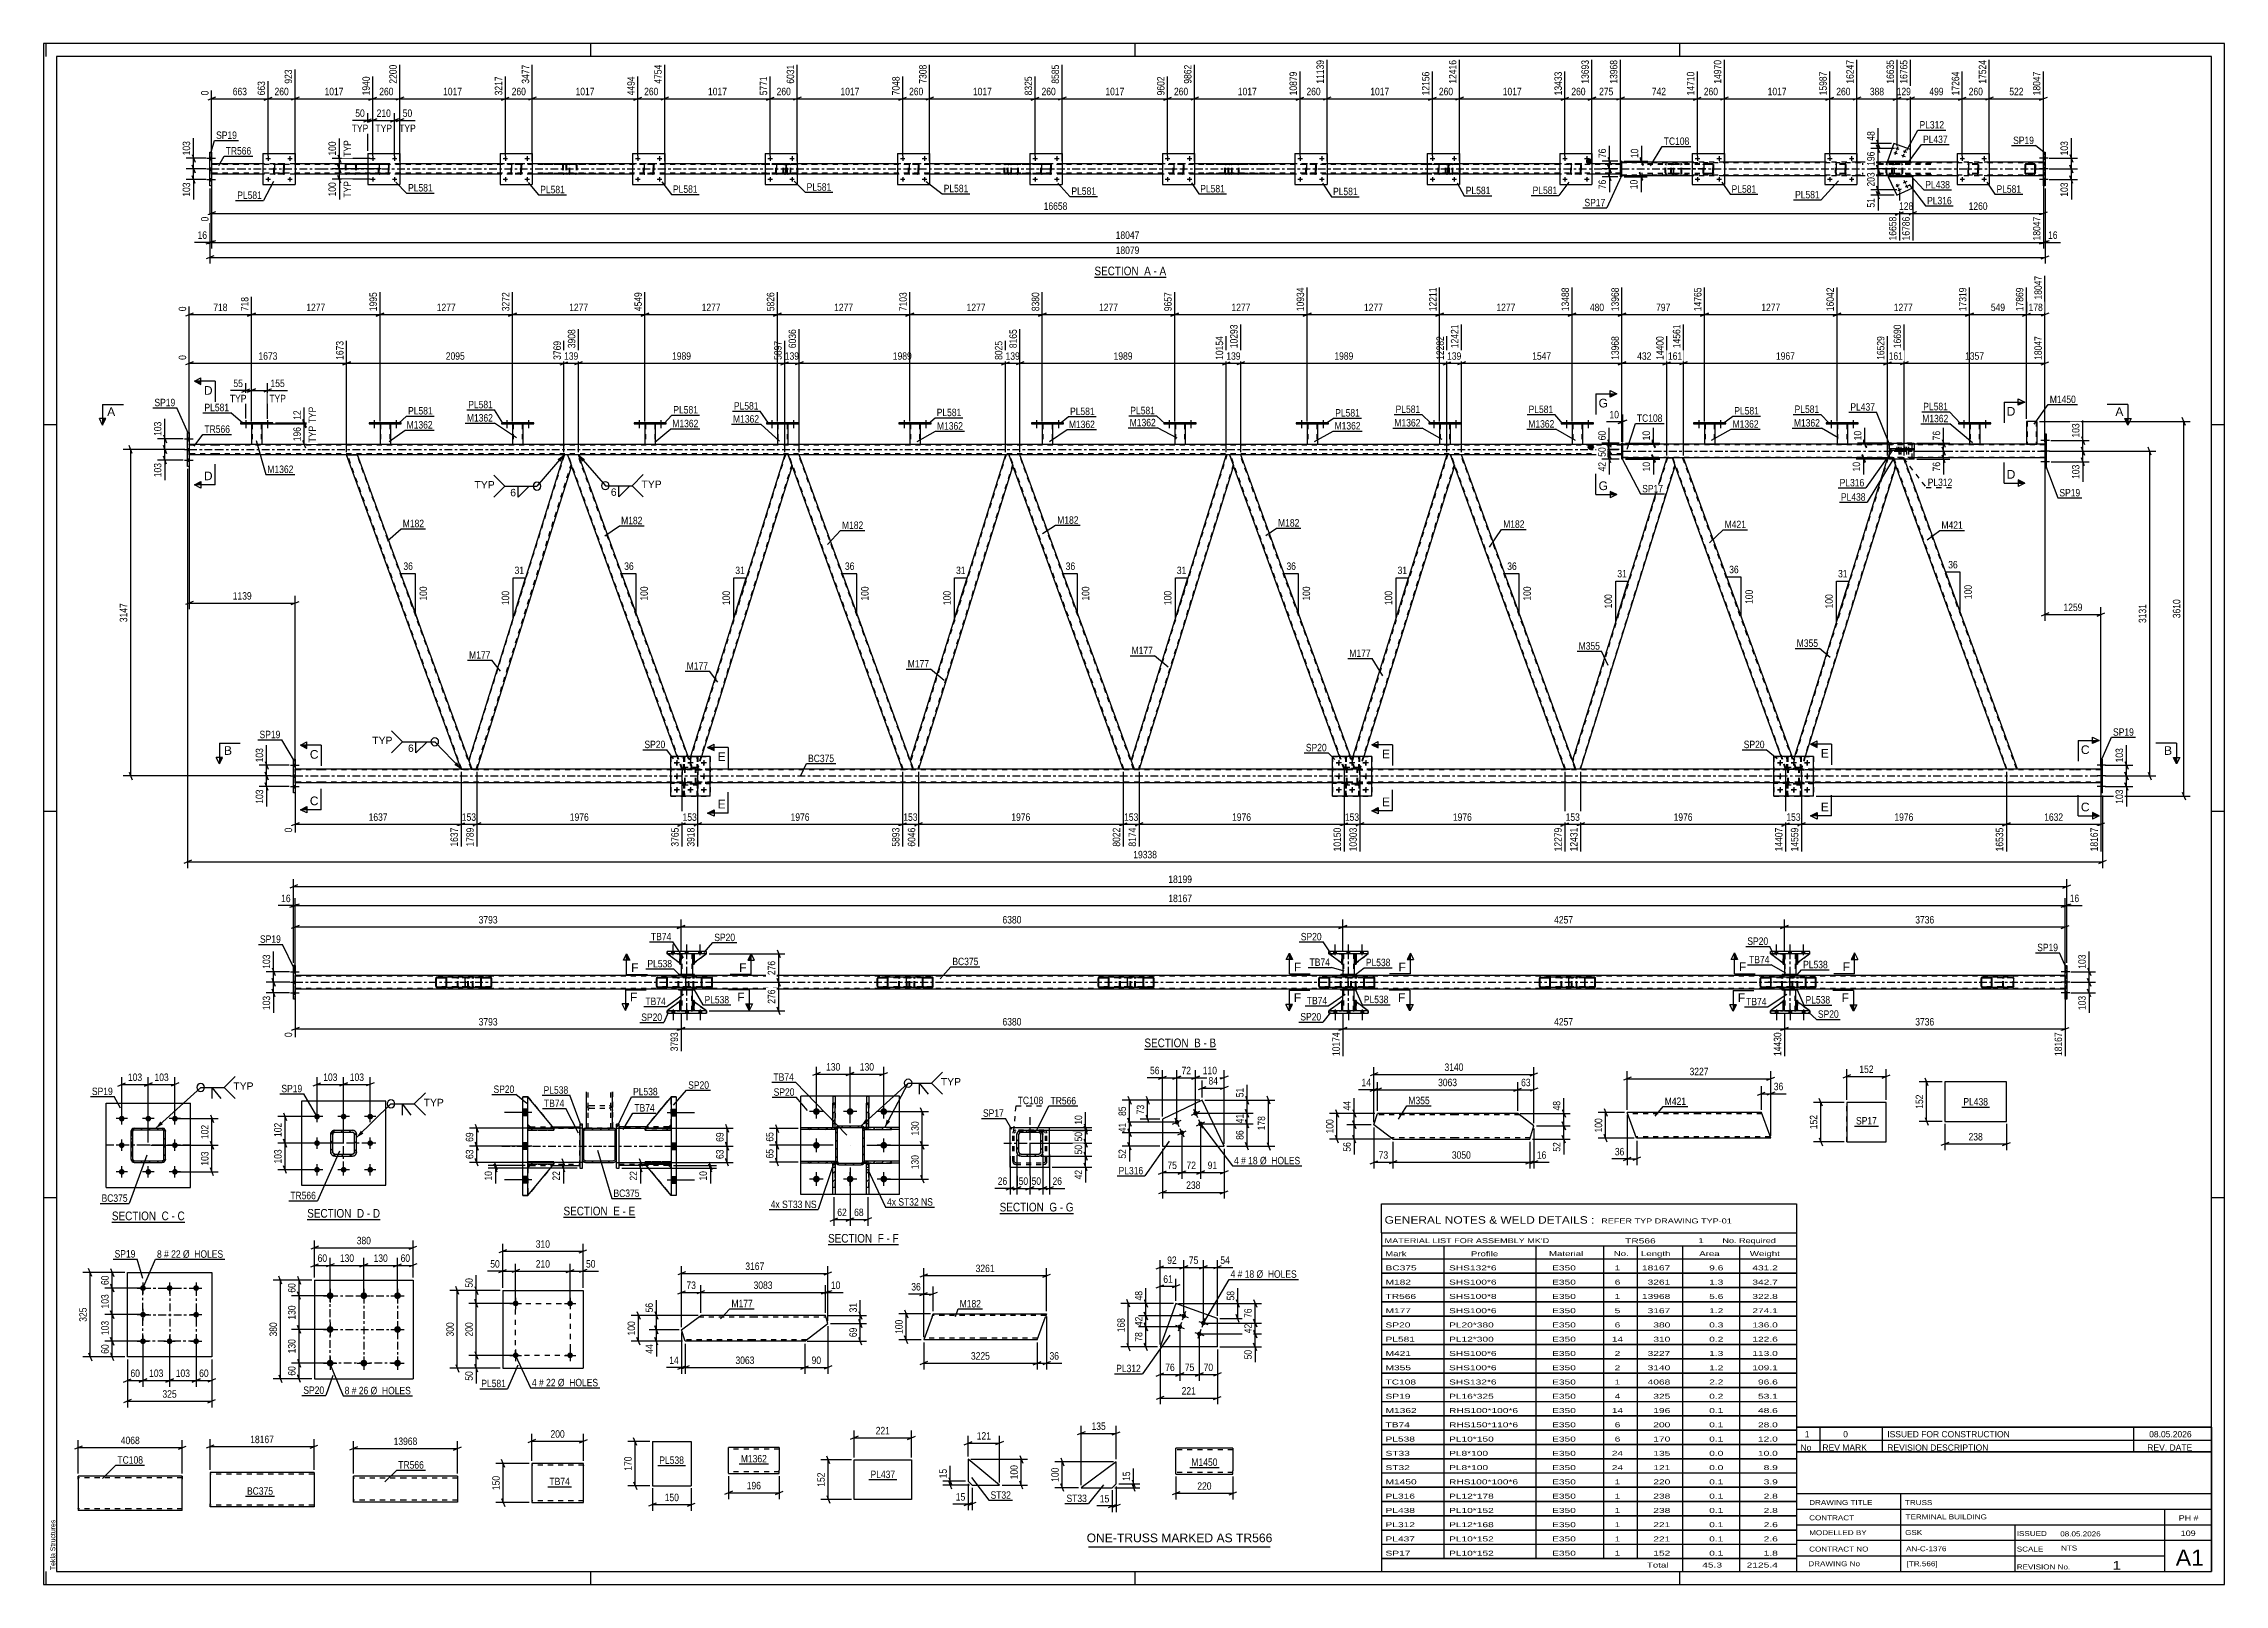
# Model space of a CAD drawing. Header units: millimetres. Extents: x 0 to 841, y 0 to 594.
import ezdxf

# ---------------------------------------------------------------- set-up
doc = ezdxf.new("R2010")
doc.units = ezdxf.units.MM
doc.linetypes.add('DXK_LINE_DOT2', pattern=[3.9198, 1.9599, -1.9599])
doc.linetypes.add('DXK_LINE_DOT3', pattern=[5.9187, 2.979, -0.9799, 0.9799, -0.9799])
doc.styles.add('Arial', font='ARIAL.TTF', dxfattribs={"height": 0.2})
doc.styles.add('Arial Narrow', font='ARIALN.TTF', dxfattribs={"height": 0.2})

# ---------------------------------------------------------------- blocks, each defined once
blk = doc.blocks.new('Unknown-318887959-18 - 7484')
at = {"color": 6, "linetype": 'Continuous'}
blk.add_line((101.67, 140.63), (129.74, 140.63), dxfattribs=at)
at = {"color": 0, "linetype": 'Continuous'}
blk.add_wipeout([(119.77, 141.38), (119.77, 144.88), (101.67, 144.88), (101.67, 141.38)], dxfattribs=at)
blk.add_wipeout([(123.59, 141.38), (123.59, 144.88), (120.82, 144.88), (120.82, 141.38)], dxfattribs=at)
at = {"color": 7, "linetype": 'Continuous', "style": 'Arial Narrow'}
blk.add_text('SECTION ', height=3.34, dxfattribs=at).set_placement((101.67, 141.38))
at = {"color": 0, "linetype": 'Continuous'}
blk.add_wipeout([(125.92, 141.38), (125.92, 144.88), (124.64, 144.88), (124.64, 141.38)], dxfattribs=at)
blk.add_wipeout([(129.74, 141.38), (129.74, 144.88), (126.97, 144.88), (126.97, 141.38)], dxfattribs=at)
at = {"color": 7, "linetype": 'Continuous', "style": 'Arial Narrow'}
for s, p in [('D', (120.82, 141.38)), ('D', (126.97, 141.38)), ('-', (124.64, 141.38))]:
    blk.add_text(s, height=3.34, dxfattribs=at).set_placement(p)
blk = doc.blocks.new('Unknown-318887959-1135')
at = {"color": 5, "linetype": 'Continuous'}
for p, q in [((841, 594), (0, 594)), ((0, 594), (0, 0)), ((1, 589), (1, 594)), ((836, 589), (5, 589)), ((5, 589), (5, 5)), ((211, 589), (211, 594)), ((421, 589), (421, 594)), ((631, 589), (631, 594)), ((836, 5), (836, 589)), ((841, 0), (841, 594)), ((5, 447), (0, 447)), ((841, 447), (836, 447)), ((5, 298), (0, 298)), ((841, 298), (836, 298)), ((5, 149), (0, 149)), ((841, 149), (836, 149)), ((0, 0), (841, 0)), ((1, 0), (1, 5)), ((5, 5), (836, 5)), ((211, 0), (211, 5)), ((421, 0), (421, 5)), ((631, 0), (631, 5))]:
    blk.add_line(p, q, dxfattribs=at)
at = {"color": 174, "linetype": 'Continuous', "style": 'Arial'}
blk.add_text('Tekla Structures', height=1.9102, rotation=90, dxfattribs=at).set_placement((4.5, 5.5))
blk = doc.blocks.new('Unknown-318887959-11 - 5512')
at = {"color": 6, "linetype": 'Continuous'}
blk.add_line((405.26, 503.94), (432.91, 503.94), dxfattribs=at)
at = {"color": 0, "linetype": 'Continuous'}
blk.add_wipeout([(423.37, 504.69), (423.37, 508.19), (405.26, 508.19), (405.26, 504.69)], dxfattribs=at)
blk.add_wipeout([(426.98, 504.69), (426.98, 508.19), (424.42, 508.19), (424.42, 504.69)], dxfattribs=at)
at = {"color": 7, "linetype": 'Continuous', "style": 'Arial Narrow'}
blk.add_text('SECTION ', height=3.34, dxfattribs=at).set_placement((405.26, 504.69))
at = {"color": 0, "linetype": 'Continuous'}
blk.add_wipeout([(429.3, 504.69), (429.3, 508.19), (428.03, 508.19), (428.03, 504.69)], dxfattribs=at)
blk.add_wipeout([(432.91, 504.69), (432.91, 508.19), (430.35, 508.19), (430.35, 504.69)], dxfattribs=at)
at = {"color": 7, "linetype": 'Continuous', "style": 'Arial Narrow'}
for s, p in [('A', (424.42, 504.69)), ('-', (428.03, 504.69)), ('A', (430.35, 504.69))]:
    blk.add_text(s, height=3.34, dxfattribs=at).set_placement(p)
blk = doc.blocks.new('Unknown-318887959-12 - 3092')
at = {"color": 6, "linetype": 'Continuous'}
blk.add_line((424.52, 206.34), (452.17, 206.34), dxfattribs=at)
at = {"color": 0, "linetype": 'Continuous'}
blk.add_wipeout([(442.63, 207.09), (442.63, 210.59), (424.52, 210.59), (424.52, 207.09)], dxfattribs=at)
blk.add_wipeout([(446.23, 207.09), (446.23, 210.59), (443.68, 210.59), (443.68, 207.09)], dxfattribs=at)
at = {"color": 7, "linetype": 'Continuous', "style": 'Arial Narrow'}
blk.add_text('SECTION ', height=3.34, dxfattribs=at).set_placement((424.52, 207.09))
at = {"color": 0, "linetype": 'Continuous'}
blk.add_wipeout([(448.56, 207.09), (448.56, 210.59), (447.28, 210.59), (447.28, 207.09)], dxfattribs=at)
blk.add_wipeout([(452.17, 207.09), (452.17, 210.59), (449.61, 210.59), (449.61, 207.09)], dxfattribs=at)
at = {"color": 7, "linetype": 'Continuous', "style": 'Arial Narrow'}
for s, p in [('B', (443.68, 207.09)), ('B', (449.61, 207.09)), ('-', (447.28, 207.09))]:
    blk.add_text(s, height=3.34, dxfattribs=at).set_placement(p)
blk = doc.blocks.new('Unknown-318887959-13 - 2096')
at = {"color": 6, "linetype": 'Continuous'}
blk.add_line((26.34, 139.64), (54.41, 139.64), dxfattribs=at)
at = {"color": 0, "linetype": 'Continuous'}
blk.add_wipeout([(44.45, 140.39), (44.45, 143.89), (26.34, 143.89), (26.34, 140.39)], dxfattribs=at)
blk.add_wipeout([(48.27, 140.39), (48.27, 143.89), (45.5, 143.89), (45.5, 140.39)], dxfattribs=at)
at = {"color": 7, "linetype": 'Continuous', "style": 'Arial Narrow'}
blk.add_text('SECTION ', height=3.34, dxfattribs=at).set_placement((26.34, 140.39))
at = {"color": 0, "linetype": 'Continuous'}
blk.add_wipeout([(50.6, 140.39), (50.6, 143.89), (49.32, 143.89), (49.32, 140.39)], dxfattribs=at)
blk.add_wipeout([(54.41, 140.39), (54.41, 143.89), (51.65, 143.89), (51.65, 140.39)], dxfattribs=at)
at = {"color": 7, "linetype": 'Continuous', "style": 'Arial Narrow'}
for s, p in [('C', (45.5, 140.39)), ('C', (51.65, 140.39)), ('-', (49.32, 140.39))]:
    blk.add_text(s, height=3.34, dxfattribs=at).set_placement(p)
blk = doc.blocks.new('Unknown-318887959-16 - 6915')
at = {"color": 6, "linetype": 'Continuous'}
blk.add_line((200.5, 141.51), (228.15, 141.51), dxfattribs=at)
at = {"color": 0, "linetype": 'Continuous'}
blk.add_wipeout([(218.61, 142.26), (218.61, 145.76), (200.5, 145.76), (200.5, 142.26)], dxfattribs=at)
blk.add_wipeout([(222.22, 142.26), (222.22, 145.76), (219.66, 145.76), (219.66, 142.26)], dxfattribs=at)
at = {"color": 7, "linetype": 'Continuous', "style": 'Arial Narrow'}
blk.add_text('SECTION ', height=3.34, dxfattribs=at).set_placement((200.5, 142.26))
at = {"color": 0, "linetype": 'Continuous'}
blk.add_wipeout([(224.54, 142.26), (224.54, 145.76), (223.27, 145.76), (223.27, 142.26)], dxfattribs=at)
blk.add_wipeout([(228.15, 142.26), (228.15, 145.76), (225.59, 145.76), (225.59, 142.26)], dxfattribs=at)
at = {"color": 7, "linetype": 'Continuous', "style": 'Arial Narrow'}
for s, p in [('E', (219.66, 142.26)), ('-', (223.27, 142.26)), ('E', (225.59, 142.26))]:
    blk.add_text(s, height=3.34, dxfattribs=at).set_placement(p)
blk = doc.blocks.new('Unknown-318887959-17 - 6523')
at = {"color": 6, "linetype": 'Continuous'}
blk.add_line((302.51, 131), (329.72, 131), dxfattribs=at)
at = {"color": 0, "linetype": 'Continuous'}
blk.add_wipeout([(320.62, 131.75), (320.62, 135.25), (302.51, 135.25), (302.51, 131.75)], dxfattribs=at)
blk.add_wipeout([(324.01, 131.75), (324.01, 135.25), (321.67, 135.25), (321.67, 131.75)], dxfattribs=at)
at = {"color": 7, "linetype": 'Continuous', "style": 'Arial Narrow'}
blk.add_text('SECTION ', height=3.34, dxfattribs=at).set_placement((302.51, 131.75))
at = {"color": 0, "linetype": 'Continuous'}
blk.add_wipeout([(326.33, 131.75), (326.33, 135.25), (325.06, 135.25), (325.06, 131.75)], dxfattribs=at)
blk.add_wipeout([(329.72, 131.75), (329.72, 135.25), (327.38, 135.25), (327.38, 131.75)], dxfattribs=at)
at = {"color": 7, "linetype": 'Continuous', "style": 'Arial Narrow'}
for s, p in [('F', (321.67, 131.75)), ('F', (327.38, 131.75)), ('-', (325.06, 131.75))]:
    blk.add_text(s, height=3.34, dxfattribs=at).set_placement(p)
blk = doc.blocks.new('Unknown-318887959-19 - 7781')
at = {"color": 6, "linetype": 'Continuous'}
blk.add_line((368.7, 143.03), (397.2, 143.03), dxfattribs=at)
at = {"color": 0, "linetype": 'Continuous'}
blk.add_wipeout([(386.81, 143.78), (386.81, 147.28), (368.7, 147.28), (368.7, 143.78)], dxfattribs=at)
blk.add_wipeout([(390.84, 143.78), (390.84, 147.28), (387.86, 147.28), (387.86, 143.78)], dxfattribs=at)
at = {"color": 7, "linetype": 'Continuous', "style": 'Arial Narrow'}
blk.add_text('SECTION ', height=3.34, dxfattribs=at).set_placement((368.7, 143.78))
at = {"color": 0, "linetype": 'Continuous'}
blk.add_wipeout([(393.17, 143.78), (393.17, 147.28), (391.89, 147.28), (391.89, 143.78)], dxfattribs=at)
blk.add_wipeout([(397.2, 143.78), (397.2, 147.28), (394.22, 147.28), (394.22, 143.78)], dxfattribs=at)
at = {"color": 7, "linetype": 'Continuous', "style": 'Arial Narrow'}
for s, p in [('G', (387.86, 143.78)), ('-', (391.89, 143.78)), ('G', (394.22, 143.78))]:
    blk.add_text(s, height=3.34, dxfattribs=at).set_placement(p)
blk = doc.blocks.new('Part-318887959-7766 - 7762')
at = {"color": 2, "linetype": 'Continuous'}
for p, q in [((458.66, 52.53), (436.66, 52.53)), ((436.66, 42.62), (436.66, 52.53)), ((458.66, 52.53), (458.66, 43.73)), ((436.66, 42.62), (436.66, 42.53)), ((436.66, 42.53), (458.66, 42.53)), ((458.66, 42.53), (458.66, 43.73))]:
    blk.add_line(p, q, dxfattribs=at)
at = {"color": 7, "linetype": 'DXK_LINE_DOT2'}
for p, q in [((458.66, 51.93), (436.66, 51.93)), ((436.66, 43.13), (436.66, 43.18)), ((458.66, 43.13), (436.66, 43.13)), ((458.66, 43.18), (458.66, 43.5)), ((458.66, 43.13), (458.66, 43.18))]:
    blk.add_line(p, q, dxfattribs=at)
blk = doc.blocks.new('Bolt-318887959-2642 - 2608')
at = {"linetype": 'Continuous'}
for points in [[(110.49, 112.6, -1), (110.49, 110, -1)], [(123.49, 112.6, -1), (123.49, 110, -1)], [(136.49, 112.6, -1), (136.49, 110, -1)], [(110.49, 99.6, -1), (110.49, 97, -1)], [(136.49, 99.6, -1), (136.49, 97, -1)], [(110.49, 86.6, -1), (110.49, 84, -1)], [(123.49, 86.6, -1), (123.49, 84, -1)], [(136.49, 86.6, -1), (136.49, 84, -1)]]:
    blk.add_hatch(color=1, dxfattribs=at).paths.add_polyline_path(points)
at = {"color": 1, "linetype": 'Continuous'}
for p, q in [((107.89, 111.3), (113.09, 111.3)), ((110.49, 113.9), (110.49, 108.7)), ((120.89, 111.3), (126.09, 111.3)), ((123.49, 113.9), (123.49, 108.7)), ((133.89, 111.3), (139.09, 111.3)), ((136.49, 113.9), (136.49, 108.7)), ((107.89, 98.3), (113.09, 98.3)), ((110.49, 100.9), (110.49, 95.7)), ((133.89, 98.3), (139.09, 98.3)), ((136.49, 100.9), (136.49, 95.7)), ((107.89, 85.3), (113.09, 85.3)), ((110.49, 87.9), (110.49, 82.7)), ((120.89, 85.3), (126.09, 85.3)), ((123.49, 87.9), (123.49, 82.7)), ((133.89, 85.3), (139.09, 85.3)), ((136.49, 87.9), (136.49, 82.7))]:
    blk.add_line(p, q, dxfattribs=at)
blk = doc.blocks.new('Part-318887959-2657 - 2608')
at = {"color": 2, "linetype": 'Continuous'}
for p, q in [((104.49, 117.3), (104.49, 79.3)), ((104.49, 117.3), (142.49, 117.3)), ((142.49, 117.3), (142.49, 79.3)), ((104.49, 79.3), (142.49, 79.3))]:
    blk.add_line(p, q, dxfattribs=at)
blk = doc.blocks.new('Bolt-318887959-7583 - 7484')
at = {"linetype": 'Continuous'}
for points in [[(105.45, 179.25, -1), (105.45, 181.45, -1)], [(115.7, 179.25, -1), (115.7, 181.45, -1)], [(125.95, 179.25, -1), (125.95, 181.45, -1)], [(105.45, 169, -1), (105.45, 171.2, -1)], [(125.95, 169, -1), (125.95, 171.2, -1)], [(105.45, 158.75, -1), (105.45, 160.95, -1)], [(115.7, 158.75, -1), (115.7, 160.95, -1)], [(125.95, 158.75, -1), (125.95, 160.95, -1)]]:
    blk.add_hatch(color=1, dxfattribs=at).paths.add_polyline_path(points)
at = {"color": 1, "linetype": 'Continuous'}
for p, q in [((107.65, 180.35), (103.25, 180.35)), ((105.45, 178.15), (105.45, 182.55)), ((117.9, 180.35), (113.5, 180.35)), ((115.7, 178.15), (115.7, 182.55)), ((128.15, 180.35), (123.75, 180.35)), ((125.95, 178.15), (125.95, 182.55)), ((107.65, 170.1), (103.25, 170.1)), ((105.45, 167.9), (105.45, 172.3)), ((128.15, 170.1), (123.75, 170.1)), ((125.95, 167.9), (125.95, 172.3)), ((107.65, 159.85), (103.25, 159.85)), ((105.45, 157.65), (105.45, 162.05)), ((117.9, 159.85), (113.5, 159.85)), ((115.7, 157.65), (115.7, 162.05)), ((128.15, 159.85), (123.75, 159.85)), ((125.95, 157.65), (125.95, 162.05))]:
    blk.add_line(p, q, dxfattribs=at)
blk = doc.blocks.new('Part-318887959-7515 - 7484')
at = {"color": 2, "linetype": 'Continuous'}
for p, q in [((131.95, 186.35), (99.45, 186.35)), ((99.45, 186.35), (99.45, 153.85)), ((131.95, 153.85), (131.95, 186.35)), ((99.45, 153.85), (131.95, 153.85))]:
    blk.add_line(p, q, dxfattribs=at)
blk = doc.blocks.new('Part-318887959-7620 - 7484')
at = {"linetype": 'Continuous'}
h = blk.add_hatch(dxfattribs=at)
h.set_pattern_fill('', scale=0.7, style=0, pattern_type=0)
h.set_pattern_definition([(45, (112.3008, 175.0965), (-1.57154, 1.57154), [])])
h.paths.add_polyline_path([(119.1, 175.1), (112.3, 175.1), (111.69, 174.97), (111.17, 174.63), (110.82, 174.11), (110.7, 173.5), (110.7, 166.7), (110.82, 166.08), (111.17, 165.57), (111.69, 165.22), (112.3, 165.1), (119.1, 165.1), (119.71, 165.22), (120.23, 165.57), (120.58, 166.08), (120.7, 166.7), (120.7, 173.5), (120.58, 174.11), (120.23, 174.63), (119.71, 174.97)])
h.paths.add_polyline_path([(119.84, 173.8), (119.9, 173.5), (119.9, 166.7), (119.84, 166.39), (119.67, 166.13), (119.41, 165.96), (119.1, 165.9), (112.3, 165.9), (111.99, 165.96), (111.74, 166.13), (111.56, 166.39), (111.5, 166.7), (111.5, 173.5), (111.56, 173.8), (111.74, 174.06), (111.99, 174.24), (112.3, 174.3), (119.1, 174.3), (119.41, 174.24), (119.67, 174.06)])
at = {"color": 7, "linetype": 'DXK_LINE_DOT3'}
for p, q in [((115.7, 160.1), (115.7, 180.1)), ((125.7, 170.1), (105.7, 170.1))]:
    blk.add_line(p, q, dxfattribs=at)
at = {"color": 7, "linetype": 'DXK_LINE_DOT2'}
for p, q in [((110.7, 173.5), (110.82, 174.11)), ((110.7, 166.7), (110.7, 173.5)), ((111.56, 173.8), (111.5, 173.5)), ((111.5, 166.7), (111.5, 173.5)), ((111.69, 174.97), (112.3, 175.1)), ((112.3, 174.3), (111.99, 174.24)), ((112.3, 175.1), (119.1, 175.1)), ((112.3, 174.3), (119.1, 174.3)), ((119.1, 175.1), (119.71, 174.97)), ((119.41, 174.24), (119.1, 174.3)), ((119.9, 173.5), (119.84, 173.8)), ((119.9, 166.7), (119.9, 173.5)), ((120.58, 174.11), (120.7, 173.5)), ((120.7, 166.7), (120.7, 173.5)), ((110.82, 166.08), (110.7, 166.7)), ((111.5, 166.7), (111.56, 166.39)), ((112.3, 165.1), (111.69, 165.22)), ((111.99, 165.96), (112.3, 165.9)), ((112.3, 165.9), (119.1, 165.9)), ((112.3, 165.1), (119.1, 165.1)), ((119.1, 165.9), (119.41, 165.96)), ((119.71, 165.22), (119.1, 165.1)), ((119.84, 166.39), (119.9, 166.7)), ((120.7, 166.7), (120.58, 166.08))]:
    blk.add_line(p, q, dxfattribs=at)
at = {"color": 2, "linetype": 'Continuous'}
for p, q in [((110.82, 174.11), (110.7, 173.5)), ((110.7, 166.7), (110.7, 173.5)), ((111.5, 173.5), (111.56, 173.8)), ((111.5, 166.7), (111.5, 173.5)), ((112.3, 175.1), (111.69, 174.97)), ((111.99, 174.24), (112.3, 174.3)), ((112.3, 175.1), (119.1, 175.1)), ((112.3, 174.3), (119.1, 174.3)), ((119.71, 174.97), (119.1, 175.1)), ((119.1, 174.3), (119.41, 174.24)), ((119.84, 173.8), (119.9, 173.5)), ((119.9, 166.7), (119.9, 173.5)), ((120.7, 173.5), (120.58, 174.11)), ((120.7, 166.7), (120.7, 173.5)), ((110.7, 166.7), (110.82, 166.08)), ((111.56, 166.39), (111.5, 166.7)), ((111.69, 165.22), (112.3, 165.1)), ((112.3, 165.9), (111.99, 165.96)), ((112.3, 165.9), (119.1, 165.9)), ((112.3, 165.1), (119.1, 165.1)), ((119.41, 165.96), (119.1, 165.9)), ((119.1, 165.1), (119.71, 165.22)), ((119.9, 166.7), (119.84, 166.39)), ((120.58, 166.08), (120.7, 166.7))]:
    blk.add_line(p, q, dxfattribs=at)
at = {"color": 7, "linetype": 'DXK_LINE_DOT2'}
for centre, radius, start, end in [((112.3, 173.5), 1.6, 112.5, 157.5), ((112.3, 173.5), 0.8, 112.5, 157.5), ((119.1, 173.5), 0.8, 22.5, 67.5), ((119.1, 173.5), 1.6, 22.5, 67.5), ((112.3, 166.7), 1.6, 202.5, 247.5), ((112.3, 166.7), 0.8, 202.5, 247.5), ((119.1, 166.7), 0.8, 292.5, 337.5), ((119.1, 166.7), 1.6, 292.5, 337.5)]:
    blk.add_arc(centre, radius, start, end, dxfattribs=at)
at = {"color": 2, "linetype": 'Continuous'}
for centre, radius, start, end in [((112.3, 173.5), 1.6, 112.5, 157.5), ((112.3, 173.5), 0.8, 112.5, 157.5), ((119.1, 173.5), 0.8, 22.5, 67.5), ((119.1, 173.5), 1.6, 22.5, 67.5), ((112.3, 166.7), 1.6, 202.5, 247.5), ((112.3, 166.7), 0.8, 202.5, 247.5), ((119.1, 166.7), 0.8, 292.5, 337.5), ((119.1, 166.7), 1.6, 292.5, 337.5)]:
    blk.add_arc(centre, radius, start, end, dxfattribs=at)
blk = doc.blocks.new('Bolt-318887959-5600 - 5512')
at = {"linetype": 'Continuous'}
for points in [[(689.3, 549.69, -1), (688.42, 549.69, -1)], [(697.7, 549.69, -1), (696.82, 549.69, -1)]]:
    blk.add_hatch(color=1, dxfattribs=at).paths.add_polyline_path(points)
at = {"color": 1, "linetype": 'Continuous'}
for p, q in [((687.98, 549.69), (689.74, 549.69)), ((688.86, 550.57), (688.86, 548.81)), ((696.38, 549.69), (698.14, 549.69)), ((697.26, 550.57), (697.26, 548.81))]:
    blk.add_line(p, q, dxfattribs=at)
blk = doc.blocks.new('Part-318887959-5647 - 5512')
at = {"color": 7, "linetype": 'DXK_LINE_DOT2'}
for p, q in [((333.5, 547.21), (333.53, 547.4)), ((333.53, 547.4), (333.5, 547.21)), ((333.5, 544.17), (333.5, 547.21)), ((333.5, 547.21), (333.5, 547.21)), ((333.5, 544.17), (333.5, 547.21)), ((333.74, 547.21), (333.76, 547.3)), ((333.76, 547.3), (333.74, 547.21)), ((333.74, 544.17), (333.74, 547.21)), ((333.74, 547.21), (333.74, 547.21)), ((333.74, 547.21), (333.74, 544.17)), ((333.76, 547.3), (333.81, 547.38)), ((333.81, 547.38), (333.76, 547.3)), ((333.79, 547.66), (333.98, 547.69)), ((333.98, 547.69), (333.79, 547.66)), ((333.89, 547.43), (333.81, 547.38)), ((333.98, 547.45), (333.89, 547.43)), ((337.02, 547.69), (333.98, 547.69)), ((337.02, 547.45), (333.98, 547.45)), ((337.02, 547.69), (337.2, 547.66)), ((337.2, 547.66), (337.02, 547.69)), ((337.11, 547.43), (337.02, 547.45)), ((337.11, 547.43), (337.19, 547.38)), ((337.19, 547.38), (337.24, 547.3)), ((337.24, 547.3), (337.19, 547.38)), ((337.24, 547.3), (337.26, 547.21)), ((337.26, 547.21), (337.24, 547.3)), ((337.26, 544.17), (337.26, 547.21)), ((337.26, 547.21), (337.26, 547.21)), ((337.26, 547.21), (337.26, 544.17)), ((337.46, 547.4), (337.5, 547.21)), ((337.5, 547.21), (337.46, 547.4)), ((337.5, 544.17), (337.5, 547.21)), ((337.5, 547.21), (337.5, 547.21)), ((337.5, 547.21), (337.5, 544.17)), ((333.5, 544.17), (333.5, 544.17)), ((333.53, 543.99), (333.5, 544.17)), ((333.5, 544.17), (333.53, 543.99)), ((333.74, 544.17), (333.74, 544.17)), ((333.76, 544.08), (333.74, 544.17)), ((333.74, 544.17), (333.76, 544.08)), ((333.81, 544), (333.76, 544.08)), ((333.76, 544.08), (333.81, 544)), ((333.98, 543.69), (333.79, 543.73)), ((333.79, 543.73), (333.98, 543.69)), ((333.89, 543.95), (333.81, 544)), ((333.98, 543.93), (333.89, 543.95)), ((337.02, 543.93), (333.98, 543.93)), ((337.02, 543.69), (333.98, 543.69)), ((337.11, 543.95), (337.02, 543.93)), ((337.2, 543.73), (337.02, 543.69)), ((337.02, 543.69), (337.2, 543.73)), ((337.19, 544), (337.11, 543.95)), ((337.24, 544.08), (337.19, 544)), ((337.19, 544), (337.24, 544.08)), ((337.26, 544.17), (337.24, 544.08)), ((337.24, 544.08), (337.26, 544.17)), ((337.26, 544.17), (337.26, 544.17)), ((337.5, 544.17), (337.46, 543.99)), ((337.46, 543.99), (337.5, 544.17)), ((337.5, 544.17), (337.5, 544.17))]:
    blk.add_line(p, q, dxfattribs=at)
at = {"color": 7, "linetype": 'DXK_LINE_DOT3'}
blk.add_line((335.5, 545.69), (335.5, 545.69), dxfattribs=at)
at = {"color": 7, "linetype": 'DXK_LINE_DOT2'}
for centre, start, end in [((333.98, 547.21), 112.5, 157.5), ((333.98, 547.21), 112.5, 157.5), ((337.02, 547.21), 22.5, 67.5), ((337.02, 547.21), 22.5, 67.5), ((333.98, 544.17), 202.5, 247.5), ((333.98, 544.17), 202.5, 247.5), ((337.02, 544.17), 292.5, 337.5), ((337.02, 544.17), 292.5, 337.5)]:
    blk.add_arc(centre, 0.48, start, end, dxfattribs=at)
blk = doc.blocks.new('Bolt-318887959-5550 - 5512')
at = {"linetype": 'Continuous'}
for points in [[(714.61, 539.04, -1), (715.26, 539.35, -1)], [(717.5, 540.41, -1), (718.16, 540.72, -1)], [(718.28, 538.79, -1), (718.93, 539.1, -1)], [(715.38, 537.42, -1), (716.03, 537.73, -1)]]:
    blk.add_hatch(color=1, dxfattribs=at).paths.add_polyline_path(points)
at = {"color": 1, "linetype": 'Continuous'}
for p, q in [((715.59, 539.51), (714.29, 538.89)), ((715.25, 538.55), (714.63, 539.85)), ((718.48, 540.88), (717.18, 540.26)), ((718.14, 539.92), (717.52, 541.22)), ((719.25, 539.25), (717.95, 538.63)), ((718.91, 538.29), (718.29, 539.59)), ((716.36, 537.88), (715.06, 537.26)), ((716.02, 536.92), (715.4, 538.22))]:
    blk.add_line(p, q, dxfattribs=at)
blk = doc.blocks.new('Part-318887959-5518 - 5512')
at = {"color": 2, "linetype": 'Continuous'}
for p, q in [((608.1, 548.73), (608.1, 548.73)), ((608.1, 542.65), (608.1, 548.73)), ((608.5, 548.73), (608.1, 548.73)), ((608.5, 548.73), (608.5, 548.73)), ((608.5, 548.73), (608.5, 542.65)), ((608.1, 542.65), (608.1, 542.65)), ((608.1, 542.65), (608.5, 542.65)), ((608.5, 542.65), (608.5, 542.65))]:
    blk.add_line(p, q, dxfattribs=at)
at = {"color": 7, "linetype": 'DXK_LINE_DOT2'}
for p, q in [((608.1, 542.65), (608.1, 548.73)), ((608.5, 548.73), (608.5, 542.65))]:
    blk.add_line(p, q, dxfattribs=at)
blk = doc.blocks.new('Part-318887959-5635 - 5512')
at = {"color": 7, "linetype": 'DXK_LINE_DOT2'}
for p, q in [((231.34, 547.21), (231.37, 547.4)), ((231.37, 547.4), (231.34, 547.21)), ((231.34, 544.17), (231.34, 547.21)), ((231.34, 547.21), (231.34, 547.21)), ((231.34, 544.17), (231.34, 547.21)), ((231.58, 547.21), (231.6, 547.3)), ((231.6, 547.3), (231.58, 547.21)), ((231.58, 544.17), (231.58, 547.21)), ((231.58, 547.21), (231.58, 547.21)), ((231.58, 547.21), (231.58, 544.17)), ((231.6, 547.3), (231.65, 547.38)), ((231.65, 547.38), (231.6, 547.3)), ((231.63, 547.66), (231.82, 547.69)), ((231.82, 547.69), (231.63, 547.66)), ((231.73, 547.43), (231.65, 547.38)), ((231.82, 547.45), (231.73, 547.43)), ((234.86, 547.69), (231.82, 547.69)), ((234.86, 547.45), (231.82, 547.45)), ((234.86, 547.69), (235.04, 547.66)), ((235.04, 547.66), (234.86, 547.69)), ((234.95, 547.43), (234.86, 547.45)), ((234.95, 547.43), (235.03, 547.38)), ((235.03, 547.38), (235.08, 547.3)), ((235.08, 547.3), (235.03, 547.38)), ((235.08, 547.3), (235.1, 547.21)), ((235.1, 547.21), (235.08, 547.3)), ((235.1, 544.17), (235.1, 547.21)), ((235.1, 547.21), (235.1, 547.21)), ((235.1, 547.21), (235.1, 544.17)), ((235.3, 547.4), (235.34, 547.21)), ((235.34, 547.21), (235.3, 547.4)), ((235.34, 544.17), (235.34, 547.21)), ((235.34, 547.21), (235.34, 547.21)), ((235.34, 547.21), (235.34, 544.17)), ((231.34, 544.17), (231.34, 544.17)), ((231.37, 543.99), (231.34, 544.17)), ((231.34, 544.17), (231.37, 543.99)), ((231.58, 544.17), (231.58, 544.17)), ((231.6, 544.08), (231.58, 544.17)), ((231.58, 544.17), (231.6, 544.08)), ((231.65, 544), (231.6, 544.08)), ((231.6, 544.08), (231.65, 544)), ((231.82, 543.69), (231.63, 543.73)), ((231.63, 543.73), (231.82, 543.69)), ((231.73, 543.95), (231.65, 544)), ((231.82, 543.93), (231.73, 543.95)), ((234.86, 543.93), (231.82, 543.93)), ((234.86, 543.69), (231.82, 543.69)), ((234.95, 543.95), (234.86, 543.93)), ((235.04, 543.73), (234.86, 543.69)), ((234.86, 543.69), (235.04, 543.73)), ((235.03, 544), (234.95, 543.95)), ((235.08, 544.08), (235.03, 544)), ((235.03, 544), (235.08, 544.08)), ((235.1, 544.17), (235.08, 544.08)), ((235.08, 544.08), (235.1, 544.17)), ((235.1, 544.17), (235.1, 544.17)), ((235.34, 544.17), (235.3, 543.99)), ((235.3, 543.99), (235.34, 544.17)), ((235.34, 544.17), (235.34, 544.17))]:
    blk.add_line(p, q, dxfattribs=at)
at = {"color": 7, "linetype": 'DXK_LINE_DOT3'}
blk.add_line((233.34, 545.69), (233.34, 545.69), dxfattribs=at)
at = {"color": 7, "linetype": 'DXK_LINE_DOT2'}
for centre, start, end in [((231.82, 547.21), 112.5, 157.5), ((231.82, 547.21), 112.5, 157.5), ((234.86, 547.21), 22.5, 67.5), ((234.86, 547.21), 22.5, 67.5), ((231.82, 544.17), 202.5, 247.5), ((231.82, 544.17), 202.5, 247.5), ((234.86, 544.17), 292.5, 337.5), ((234.86, 544.17), 292.5, 337.5)]:
    blk.add_arc(centre, 0.48, start, end, dxfattribs=at)
blk = doc.blocks.new('Bolt-318887959-5587 - 5512')
at = {"linetype": 'Continuous'}
for points in [[(127.42, 541.69, -1), (126.54, 541.69, -1)], [(135.82, 541.69, -1), (134.94, 541.69, -1)]]:
    blk.add_hatch(color=1, dxfattribs=at).paths.add_polyline_path(points)
at = {"color": 1, "linetype": 'Continuous'}
for p, q in [((126.1, 541.69), (127.86, 541.69)), ((126.98, 542.57), (126.98, 540.81)), ((134.5, 541.69), (136.26, 541.69)), ((135.38, 542.57), (135.38, 540.81))]:
    blk.add_line(p, q, dxfattribs=at)
blk = doc.blocks.new('Part-318887959-5523 - 5512')
at = {"color": 2, "linetype": 'Continuous'}
for p, q in [((635.78, 548.33), (608.5, 548.33)), ((686.86, 548.33), (648.18, 548.33)), ((711.12, 548.33), (699.26, 548.33)), ((737.94, 548.33), (719.96, 548.33)), ((771.24, 548.33), (750.34, 548.33)), ((635.78, 543.05), (608.5, 543.05)), ((686.86, 543.05), (648.18, 543.05)), ((711.31, 543.05), (699.26, 543.05)), ((737.94, 543.05), (720.83, 543.05)), ((771.24, 543.05), (750.34, 543.05))]:
    blk.add_line(p, q, dxfattribs=at)
at = {"color": 7, "linetype": 'DXK_LINE_DOT2'}
for p, q in [((608.5, 543.05), (608.5, 548.33)), ((771.24, 548.09), (608.5, 548.09)), ((648.18, 548.33), (635.78, 548.33)), ((699.26, 548.33), (686.86, 548.33)), ((719.96, 548.33), (711.12, 548.33)), ((750.34, 548.33), (737.94, 548.33)), ((771.24, 543.05), (771.24, 548.33)), ((771.24, 548.33), (771.24, 548.33)), ((771.24, 548.33), (771.24, 543.05)), ((771.24, 548.09), (771.24, 548.09)), ((771.24, 543.29), (608.5, 543.29)), ((648.18, 543.05), (635.78, 543.05)), ((699.26, 543.05), (686.86, 543.05)), ((720.83, 543.05), (711.31, 543.05)), ((750.34, 543.05), (737.94, 543.05)), ((771.24, 543.29), (771.24, 543.29)), ((771.24, 543.05), (771.24, 543.05))]:
    blk.add_line(p, q, dxfattribs=at)
at = {"color": 7, "linetype": 'DXK_LINE_DOT3'}
blk.add_line((608.5, 545.69), (771.24, 545.69), dxfattribs=at)
blk = doc.blocks.new('Bolt-318887959-5609 - 5512')
at = {"linetype": 'Continuous'}
for points in [[(536.06, 541.69, -1), (535.18, 541.69, -1)], [(544.46, 541.69, -1), (543.58, 541.69, -1)]]:
    blk.add_hatch(color=1, dxfattribs=at).paths.add_polyline_path(points)
at = {"color": 1, "linetype": 'Continuous'}
for p, q in [((534.74, 541.69), (536.5, 541.69)), ((535.62, 542.57), (535.62, 540.81)), ((543.14, 541.69), (544.9, 541.69)), ((544.02, 542.57), (544.02, 540.81))]:
    blk.add_line(p, q, dxfattribs=at)
blk = doc.blocks.new('Part-318887959-5549 - 5512')
at = {"color": 2, "linetype": 'Continuous'}
for p, q in [((737.94, 551.69), (737.94, 539.69)), ((737.94, 551.69), (750.34, 551.69)), ((750.34, 551.69), (750.34, 539.69)), ((737.94, 539.69), (750.34, 539.69))]:
    blk.add_line(p, q, dxfattribs=at)
blk = doc.blocks.new('Part-318887959-5555 - 5512')
at = {"color": 2, "linetype": 'Continuous'}
for p, q in [((720.83, 543.05), (711.31, 543.05)), ((711.31, 543.05), (711.31, 542.65)), ((720.83, 542.65), (711.31, 542.65)), ((720.83, 543.05), (720.83, 542.65))]:
    blk.add_line(p, q, dxfattribs=at)
blk = doc.blocks.new('Part-318887959-5560 - 5512')
at = {"color": 2, "linetype": 'Continuous'}
for p, q in [((711.31, 542.65), (714.68, 535.54)), ((714.68, 535.54), (720.83, 538.45)), ((720.83, 538.45), (720.83, 542.65))]:
    blk.add_line(p, q, dxfattribs=at)
at = {"color": 7, "linetype": 'DXK_LINE_DOT2'}
blk.add_line((720.83, 542.65), (711.31, 542.65), dxfattribs=at)
blk = doc.blocks.new('Part-318887959-5641 - 5512')
at = {"color": 7, "linetype": 'DXK_LINE_DOT2'}
for p, q in [((282.42, 547.21), (282.45, 547.4)), ((282.45, 547.4), (282.42, 547.21)), ((282.42, 544.17), (282.42, 547.21)), ((282.42, 547.21), (282.42, 547.21)), ((282.42, 544.17), (282.42, 547.21)), ((282.66, 547.21), (282.68, 547.3)), ((282.68, 547.3), (282.66, 547.21)), ((282.66, 544.17), (282.66, 547.21)), ((282.66, 547.21), (282.66, 547.21)), ((282.66, 547.21), (282.66, 544.17)), ((282.68, 547.3), (282.73, 547.38)), ((282.73, 547.38), (282.68, 547.3)), ((282.71, 547.66), (282.9, 547.69)), ((282.9, 547.69), (282.71, 547.66)), ((282.81, 547.43), (282.73, 547.38)), ((282.9, 547.45), (282.81, 547.43)), ((285.94, 547.69), (282.9, 547.69)), ((285.94, 547.45), (282.9, 547.45)), ((285.94, 547.69), (286.12, 547.66)), ((286.12, 547.66), (285.94, 547.69)), ((286.03, 547.43), (285.94, 547.45)), ((286.03, 547.43), (286.11, 547.38)), ((286.11, 547.38), (286.16, 547.3)), ((286.16, 547.3), (286.11, 547.38)), ((286.16, 547.3), (286.18, 547.21)), ((286.18, 547.21), (286.16, 547.3)), ((286.18, 544.17), (286.18, 547.21)), ((286.18, 547.21), (286.18, 547.21)), ((286.18, 547.21), (286.18, 544.17)), ((286.38, 547.4), (286.42, 547.21)), ((286.42, 547.21), (286.38, 547.4)), ((286.42, 544.17), (286.42, 547.21)), ((286.42, 547.21), (286.42, 547.21)), ((286.42, 547.21), (286.42, 544.17)), ((282.42, 544.17), (282.42, 544.17)), ((282.45, 543.99), (282.42, 544.17)), ((282.42, 544.17), (282.45, 543.99)), ((282.66, 544.17), (282.66, 544.17)), ((282.68, 544.08), (282.66, 544.17)), ((282.66, 544.17), (282.68, 544.08)), ((282.73, 544), (282.68, 544.08)), ((282.68, 544.08), (282.73, 544)), ((282.9, 543.69), (282.71, 543.73)), ((282.71, 543.73), (282.9, 543.69)), ((282.81, 543.95), (282.73, 544)), ((282.9, 543.93), (282.81, 543.95)), ((285.94, 543.93), (282.9, 543.93)), ((285.94, 543.69), (282.9, 543.69)), ((286.03, 543.95), (285.94, 543.93)), ((286.12, 543.73), (285.94, 543.69)), ((285.94, 543.69), (286.12, 543.73)), ((286.11, 544), (286.03, 543.95)), ((286.16, 544.08), (286.11, 544)), ((286.11, 544), (286.16, 544.08)), ((286.18, 544.17), (286.16, 544.08)), ((286.16, 544.08), (286.18, 544.17)), ((286.18, 544.17), (286.18, 544.17)), ((286.42, 544.17), (286.38, 543.99)), ((286.38, 543.99), (286.42, 544.17)), ((286.42, 544.17), (286.42, 544.17))]:
    blk.add_line(p, q, dxfattribs=at)
at = {"color": 7, "linetype": 'DXK_LINE_DOT3'}
blk.add_line((284.42, 545.69), (284.42, 545.69), dxfattribs=at)
at = {"color": 7, "linetype": 'DXK_LINE_DOT2'}
for centre, start, end in [((282.9, 547.21), 112.5, 157.5), ((282.9, 547.21), 112.5, 157.5), ((285.94, 547.21), 22.5, 67.5), ((285.94, 547.21), 22.5, 67.5), ((282.9, 544.17), 202.5, 247.5), ((282.9, 544.17), 202.5, 247.5), ((285.94, 544.17), 292.5, 337.5), ((285.94, 544.17), 292.5, 337.5)]:
    blk.add_arc(centre, 0.48, start, end, dxfattribs=at)
blk = doc.blocks.new('Bolt-318887959-5561 - 5512')
at = {"linetype": 'Continuous'}
for points in [[(714.51, 551.71, -1), (713.83, 551.96, -1)], [(715.12, 553.4, -1), (714.45, 553.65, -1)], [(717.51, 550.62, -1), (716.84, 550.86, -1)], [(718.13, 552.31, -1), (717.45, 552.55, -1)]]:
    blk.add_hatch(color=1, dxfattribs=at).paths.add_polyline_path(points)
at = {"color": 1, "linetype": 'Continuous'}
for p, q in [((713.49, 552.08), (714.85, 551.59)), ((714.42, 552.51), (713.92, 551.16)), ((714.11, 553.77), (715.46, 553.28)), ((715.03, 554.2), (714.54, 552.85)), ((716.5, 550.99), (717.85, 550.49)), ((717.42, 551.42), (716.93, 550.06)), ((717.12, 552.68), (718.47, 552.18)), ((718.04, 553.11), (717.55, 551.75))]:
    blk.add_line(p, q, dxfattribs=at)
blk = doc.blocks.new('Part-318887959-5695 - 5512')
at = {"color": 2, "linetype": 'Continuous'}
for p, q in [((482.54, 551.69), (482.54, 539.69)), ((482.54, 551.69), (494.94, 551.69)), ((494.94, 551.69), (494.94, 539.69)), ((482.54, 539.69), (494.94, 539.69))]:
    blk.add_line(p, q, dxfattribs=at)
blk = doc.blocks.new('Part-318887959-5683 - 5512')
at = {"color": 2, "linetype": 'Continuous'}
for p, q in [((711.12, 548.33), (711.12, 548.73)), ((711.12, 548.73), (719.96, 548.73)), ((711.12, 548.33), (719.96, 548.33)), ((719.96, 548.33), (719.96, 548.73))]:
    blk.add_line(p, q, dxfattribs=at)
blk = doc.blocks.new('Part-318887959-5566 - 5512')
at = {"color": 2, "linetype": 'Continuous'}
for p, q in [((713.58, 555.46), (711.12, 548.73)), ((719.96, 553.13), (713.58, 555.46)), ((719.96, 548.73), (719.96, 553.13))]:
    blk.add_line(p, q, dxfattribs=at)
at = {"color": 7, "linetype": 'DXK_LINE_DOT2'}
blk.add_line((711.12, 548.73), (719.96, 548.73), dxfattribs=at)
blk = doc.blocks.new('Part-318887959-5646 - 5512')
at = {"color": 2, "linetype": 'Continuous'}
for p, q in [((329.3, 551.69), (329.3, 539.69)), ((329.3, 551.69), (341.7, 551.69)), ((341.7, 551.69), (341.7, 539.69)), ((329.3, 539.69), (341.7, 539.69))]:
    blk.add_line(p, q, dxfattribs=at)
blk = doc.blocks.new('Bolt-318887959-5584 - 5512')
at = {"linetype": 'Continuous'}
for points in [[(87.04, 549.69, -1), (86.16, 549.69, -1)], [(95.44, 549.69, -1), (94.56, 549.69, -1)]]:
    blk.add_hatch(color=1, dxfattribs=at).paths.add_polyline_path(points)
at = {"color": 1, "linetype": 'Continuous'}
for p, q in [((85.72, 549.69), (87.48, 549.69)), ((86.6, 550.57), (86.6, 548.81)), ((94.12, 549.69), (95.88, 549.69)), ((95, 550.57), (95, 548.81))]:
    blk.add_line(p, q, dxfattribs=at)
blk = doc.blocks.new('Bolt-318887959-5585 - 5512')
at = {"linetype": 'Continuous'}
for points in [[(87.04, 541.69, -1), (86.16, 541.69, -1)], [(95.44, 541.69, -1), (94.56, 541.69, -1)]]:
    blk.add_hatch(color=1, dxfattribs=at).paths.add_polyline_path(points)
at = {"color": 1, "linetype": 'Continuous'}
for p, q in [((85.72, 541.69), (87.48, 541.69)), ((86.6, 542.57), (86.6, 540.81)), ((94.12, 541.69), (95.88, 541.69)), ((95, 542.57), (95, 540.81))]:
    blk.add_line(p, q, dxfattribs=at)
blk = doc.blocks.new('Part-318887959-5719 - 5512')
at = {"color": 7, "linetype": 'DXK_LINE_DOT2'}
for p, q in [((286.59, 547.35), (286.56, 547.21)), ((286.56, 544.17), (286.56, 547.21)), ((286.6, 547.4), (286.59, 547.35)), ((286.82, 547.21), (286.84, 547.3)), ((286.82, 544.17), (286.82, 547.21)), ((286.84, 547.3), (286.89, 547.38)), ((287.08, 547.69), (286.88, 547.66)), ((286.89, 547.38), (286.98, 547.43)), ((286.98, 547.43), (287.08, 547.45)), ((302.06, 547.69), (287.08, 547.69)), ((302.06, 547.45), (287.08, 547.45)), ((290.51, 547.66), (290.31, 547.69)), ((290.31, 547.45), (290.41, 547.43)), ((290.41, 547.43), (290.49, 547.38)), ((290.49, 547.38), (290.55, 547.3)), ((290.55, 547.3), (290.57, 547.21)), ((290.57, 544.17), (290.57, 547.21)), ((290.8, 547.3), (290.78, 547.4)), ((290.82, 547.21), (290.8, 547.3)), ((290.82, 544.17), (290.82, 547.21)), ((286.56, 544.17), (286.58, 544.09)), ((286.58, 544.09), (286.6, 543.99)), ((286.84, 544.08), (286.82, 544.17)), ((286.89, 544), (286.84, 544.08)), ((286.88, 543.73), (287.08, 543.69)), ((286.98, 543.95), (286.89, 544)), ((287.08, 543.93), (286.98, 543.95)), ((302.06, 543.93), (287.08, 543.93)), ((302.06, 543.69), (287.08, 543.69)), ((290.41, 543.95), (290.31, 543.93)), ((290.31, 543.69), (290.51, 543.73)), ((290.49, 544), (290.41, 543.95)), ((290.55, 544.08), (290.49, 544)), ((290.57, 544.17), (290.55, 544.08)), ((290.78, 543.99), (290.8, 544.09)), ((290.8, 544.09), (290.82, 544.17))]:
    blk.add_line(p, q, dxfattribs=at)
for centre, start, end in [((287.06, 547.19), 110.75832, 155.68005), ((290.33, 547.19), 24.31995, 69.24168), ((287.06, 544.19), 204.31995, 249.24168)]:
    blk.add_arc(centre, 0.496, start, end, dxfattribs=at)
blk = doc.blocks.new('Bolt-318887959-5586 - 5512')
at = {"linetype": 'Continuous'}
for points in [[(127.42, 549.69, -1), (126.54, 549.69, -1)], [(135.82, 549.69, -1), (134.94, 549.69, -1)]]:
    blk.add_hatch(color=1, dxfattribs=at).paths.add_polyline_path(points)
at = {"color": 1, "linetype": 'Continuous'}
for p, q in [((126.1, 549.69), (127.86, 549.69)), ((126.98, 550.57), (126.98, 548.81)), ((134.5, 549.69), (136.26, 549.69)), ((135.38, 550.57), (135.38, 548.81))]:
    blk.add_line(p, q, dxfattribs=at)
blk = doc.blocks.new('Bolt-318887959-5588 - 5512')
at = {"linetype": 'Continuous'}
for points in [[(178.5, 549.69, -1), (177.62, 549.69, -1)], [(186.9, 549.69, -1), (186.02, 549.69, -1)]]:
    blk.add_hatch(color=1, dxfattribs=at).paths.add_polyline_path(points)
at = {"color": 1, "linetype": 'Continuous'}
for p, q in [((177.18, 549.69), (178.94, 549.69)), ((178.06, 550.57), (178.06, 548.81)), ((185.58, 549.69), (187.34, 549.69)), ((186.46, 550.57), (186.46, 548.81))]:
    blk.add_line(p, q, dxfattribs=at)
blk = doc.blocks.new('Bolt-318887959-5589 - 5512')
at = {"linetype": 'Continuous'}
for points in [[(178.5, 541.69, -1), (177.62, 541.69, -1)], [(186.9, 541.69, -1), (186.02, 541.69, -1)]]:
    blk.add_hatch(color=1, dxfattribs=at).paths.add_polyline_path(points)
at = {"color": 1, "linetype": 'Continuous'}
for p, q in [((177.18, 541.69), (178.94, 541.69)), ((178.06, 542.57), (178.06, 540.81)), ((185.58, 541.69), (187.34, 541.69)), ((186.46, 542.57), (186.46, 540.81))]:
    blk.add_line(p, q, dxfattribs=at)
blk = doc.blocks.new('Bolt-318887959-5590 - 5512')
at = {"linetype": 'Continuous'}
for points in [[(229.58, 549.69, -1), (228.7, 549.69, -1)], [(237.98, 549.69, -1), (237.1, 549.69, -1)]]:
    blk.add_hatch(color=1, dxfattribs=at).paths.add_polyline_path(points)
at = {"color": 1, "linetype": 'Continuous'}
for p, q in [((228.26, 549.69), (230.02, 549.69)), ((229.14, 550.57), (229.14, 548.81)), ((236.66, 549.69), (238.42, 549.69)), ((237.54, 550.57), (237.54, 548.81))]:
    blk.add_line(p, q, dxfattribs=at)
blk = doc.blocks.new('Bolt-318887959-5591 - 5512')
at = {"linetype": 'Continuous'}
for points in [[(229.58, 541.69, -1), (228.7, 541.69, -1)], [(237.98, 541.69, -1), (237.1, 541.69, -1)]]:
    blk.add_hatch(color=1, dxfattribs=at).paths.add_polyline_path(points)
at = {"color": 1, "linetype": 'Continuous'}
for p, q in [((228.26, 541.69), (230.02, 541.69)), ((229.14, 542.57), (229.14, 540.81)), ((236.66, 541.69), (238.42, 541.69)), ((237.54, 542.57), (237.54, 540.81))]:
    blk.add_line(p, q, dxfattribs=at)
blk = doc.blocks.new('Bolt-318887959-5592 - 5512')
at = {"linetype": 'Continuous'}
for points in [[(280.66, 549.69, -1), (279.78, 549.69, -1)], [(289.06, 549.69, -1), (288.18, 549.69, -1)]]:
    blk.add_hatch(color=1, dxfattribs=at).paths.add_polyline_path(points)
at = {"color": 1, "linetype": 'Continuous'}
for p, q in [((279.34, 549.69), (281.1, 549.69)), ((280.22, 550.57), (280.22, 548.81)), ((287.74, 549.69), (289.5, 549.69)), ((288.62, 550.57), (288.62, 548.81))]:
    blk.add_line(p, q, dxfattribs=at)
blk = doc.blocks.new('Part-318887959-5640 - 5512')
at = {"color": 2, "linetype": 'Continuous'}
for p, q in [((278.22, 551.69), (278.22, 539.69)), ((278.22, 551.69), (290.62, 551.69)), ((290.62, 551.69), (290.62, 539.69)), ((278.22, 539.69), (290.62, 539.69))]:
    blk.add_line(p, q, dxfattribs=at)
blk = doc.blocks.new('Bolt-318887959-5593 - 5512')
at = {"linetype": 'Continuous'}
for points in [[(280.66, 541.69, -1), (279.78, 541.69, -1)], [(289.06, 541.69, -1), (288.18, 541.69, -1)]]:
    blk.add_hatch(color=1, dxfattribs=at).paths.add_polyline_path(points)
at = {"color": 1, "linetype": 'Continuous'}
for p, q in [((279.34, 541.69), (281.1, 541.69)), ((280.22, 542.57), (280.22, 540.81)), ((287.74, 541.69), (289.5, 541.69)), ((288.62, 542.57), (288.62, 540.81))]:
    blk.add_line(p, q, dxfattribs=at)
blk = doc.blocks.new('Bolt-318887959-5594 - 5512')
at = {"linetype": 'Continuous'}
for points in [[(331.74, 549.69, -1), (330.86, 549.69, -1)], [(340.14, 549.69, -1), (339.26, 549.69, -1)]]:
    blk.add_hatch(color=1, dxfattribs=at).paths.add_polyline_path(points)
at = {"color": 1, "linetype": 'Continuous'}
for p, q in [((330.42, 549.69), (332.18, 549.69)), ((331.3, 550.57), (331.3, 548.81)), ((338.82, 549.69), (340.58, 549.69)), ((339.7, 550.57), (339.7, 548.81))]:
    blk.add_line(p, q, dxfattribs=at)
blk = doc.blocks.new('Bolt-318887959-5595 - 5512')
at = {"linetype": 'Continuous'}
for points in [[(331.74, 541.69, -1), (330.86, 541.69, -1)], [(340.14, 541.69, -1), (339.26, 541.69, -1)]]:
    blk.add_hatch(color=1, dxfattribs=at).paths.add_polyline_path(points)
at = {"color": 1, "linetype": 'Continuous'}
for p, q in [((330.42, 541.69), (332.18, 541.69)), ((331.3, 542.57), (331.3, 540.81)), ((338.82, 541.69), (340.58, 541.69)), ((339.7, 542.57), (339.7, 540.81))]:
    blk.add_line(p, q, dxfattribs=at)
blk = doc.blocks.new('Bolt-318887959-5596 - 5512')
at = {"linetype": 'Continuous'}
for points in [[(382.82, 549.69, -1), (381.94, 549.69, -1)], [(391.22, 549.69, -1), (390.34, 549.69, -1)]]:
    blk.add_hatch(color=1, dxfattribs=at).paths.add_polyline_path(points)
at = {"color": 1, "linetype": 'Continuous'}
for p, q in [((381.5, 549.69), (383.26, 549.69)), ((382.38, 550.57), (382.38, 548.81)), ((389.9, 549.69), (391.66, 549.69)), ((390.78, 550.57), (390.78, 548.81))]:
    blk.add_line(p, q, dxfattribs=at)
blk = doc.blocks.new('Bolt-318887959-5597 - 5512')
at = {"linetype": 'Continuous'}
for points in [[(382.82, 541.69, -1), (381.94, 541.69, -1)], [(391.22, 541.69, -1), (390.34, 541.69, -1)]]:
    blk.add_hatch(color=1, dxfattribs=at).paths.add_polyline_path(points)
at = {"color": 1, "linetype": 'Continuous'}
for p, q in [((381.5, 541.69), (383.26, 541.69)), ((382.38, 542.57), (382.38, 540.81)), ((389.9, 541.69), (391.66, 541.69)), ((390.78, 542.57), (390.78, 540.81))]:
    blk.add_line(p, q, dxfattribs=at)
blk = doc.blocks.new('Part-318887959-5715 - 5512')
at = {"color": 2, "linetype": 'Continuous'}
for p, q in [((771.24, 552.19), (771.24, 552.19)), ((771.24, 552.19), (771.88, 552.19)), ((771.24, 539.19), (771.24, 552.19)), ((771.88, 552.19), (771.88, 539.19)), ((771.24, 539.19), (771.24, 539.19)), ((771.88, 539.19), (771.24, 539.19))]:
    blk.add_line(p, q, dxfattribs=at)
at = {"color": 7, "linetype": 'DXK_LINE_DOT2'}
for p, q in [((771.24, 552.19), (771.24, 539.19)), ((771.88, 539.19), (771.88, 552.19))]:
    blk.add_line(p, q, dxfattribs=at)
blk = doc.blocks.new('Bolt-318887959-5598 - 5512')
at = {"linetype": 'Continuous'}
for points in [[(433.9, 549.69, -1), (433.02, 549.69, -1)], [(442.3, 549.69, -1), (441.42, 549.69, -1)]]:
    blk.add_hatch(color=1, dxfattribs=at).paths.add_polyline_path(points)
at = {"color": 1, "linetype": 'Continuous'}
for p, q in [((432.58, 549.69), (434.34, 549.69)), ((433.46, 550.57), (433.46, 548.81)), ((440.98, 549.69), (442.74, 549.69)), ((441.86, 550.57), (441.86, 548.81))]:
    blk.add_line(p, q, dxfattribs=at)
blk = doc.blocks.new('Bolt-318887959-5599 - 5512')
at = {"linetype": 'Continuous'}
for points in [[(433.9, 541.69, -1), (433.02, 541.69, -1)], [(442.3, 541.69, -1), (441.42, 541.69, -1)]]:
    blk.add_hatch(color=1, dxfattribs=at).paths.add_polyline_path(points)
at = {"color": 1, "linetype": 'Continuous'}
for p, q in [((432.58, 541.69), (434.34, 541.69)), ((433.46, 542.57), (433.46, 540.81)), ((440.98, 541.69), (442.74, 541.69)), ((441.86, 542.57), (441.86, 540.81))]:
    blk.add_line(p, q, dxfattribs=at)
blk = doc.blocks.new('Bolt-318887959-5601 - 5512')
at = {"linetype": 'Continuous'}
for points in [[(689.3, 541.69, -1), (688.42, 541.69, -1)], [(697.7, 541.69, -1), (696.82, 541.69, -1)]]:
    blk.add_hatch(color=1, dxfattribs=at).paths.add_polyline_path(points)
at = {"color": 1, "linetype": 'Continuous'}
for p, q in [((687.98, 541.69), (689.74, 541.69)), ((688.86, 542.57), (688.86, 540.81)), ((696.38, 541.69), (698.14, 541.69)), ((697.26, 542.57), (697.26, 540.81))]:
    blk.add_line(p, q, dxfattribs=at)
blk = doc.blocks.new('Bolt-318887959-5602 - 5512')
at = {"linetype": 'Continuous'}
for points in [[(638.22, 549.69, -1), (637.34, 549.69, -1)], [(646.62, 549.69, -1), (645.74, 549.69, -1)]]:
    blk.add_hatch(color=1, dxfattribs=at).paths.add_polyline_path(points)
at = {"color": 1, "linetype": 'Continuous'}
for p, q in [((636.9, 549.69), (638.66, 549.69)), ((637.78, 550.57), (637.78, 548.81)), ((645.3, 549.69), (647.06, 549.69)), ((646.18, 550.57), (646.18, 548.81))]:
    blk.add_line(p, q, dxfattribs=at)
blk = doc.blocks.new('Bolt-318887959-5603 - 5512')
at = {"linetype": 'Continuous'}
for points in [[(638.22, 541.69, -1), (637.34, 541.69, -1)], [(646.62, 541.69, -1), (645.74, 541.69, -1)]]:
    blk.add_hatch(color=1, dxfattribs=at).paths.add_polyline_path(points)
at = {"color": 1, "linetype": 'Continuous'}
for p, q in [((636.9, 541.69), (638.66, 541.69)), ((637.78, 542.57), (637.78, 540.81)), ((645.3, 541.69), (647.06, 541.69)), ((646.18, 542.57), (646.18, 540.81))]:
    blk.add_line(p, q, dxfattribs=at)
blk = doc.blocks.new('Part-318887959-5749 - 5512')
at = {"color": 7, "linetype": 'DXK_LINE_DOT2'}
for p, q in [((627.61, 547.4), (627.57, 547.21)), ((627.57, 544.17), (627.57, 547.21)), ((627.82, 547.21), (627.84, 547.3)), ((627.82, 544.17), (627.82, 547.21)), ((627.84, 547.3), (627.9, 547.38)), ((628.08, 547.69), (627.88, 547.66)), ((627.9, 547.38), (627.98, 547.43)), ((627.98, 547.43), (628.08, 547.45)), ((642.6, 547.69), (628.08, 547.69)), ((642.6, 547.45), (628.08, 547.45)), ((631.51, 547.66), (631.31, 547.69)), ((631.31, 547.45), (631.41, 547.43)), ((631.41, 547.43), (631.49, 547.38)), ((631.49, 547.38), (631.55, 547.3)), ((631.55, 547.3), (631.57, 547.21)), ((631.57, 544.17), (631.57, 547.21)), ((631.82, 547.21), (631.79, 547.4)), ((631.82, 544.17), (631.82, 547.21)), ((627.57, 544.17), (627.61, 543.99)), ((627.84, 544.08), (627.82, 544.17)), ((627.9, 544), (627.84, 544.08)), ((627.88, 543.73), (628.08, 543.69)), ((627.98, 543.95), (627.9, 544)), ((628.08, 543.93), (627.98, 543.95)), ((642.6, 543.93), (628.08, 543.93)), ((642.6, 543.69), (628.08, 543.69)), ((631.41, 543.95), (631.31, 543.93)), ((631.31, 543.69), (631.51, 543.73)), ((631.49, 544), (631.41, 543.95)), ((631.55, 544.08), (631.49, 544)), ((631.57, 544.17), (631.55, 544.08)), ((631.79, 543.99), (631.82, 544.17))]:
    blk.add_line(p, q, dxfattribs=at)
at = {"color": 7, "linetype": 'DXK_LINE_DOT3'}
blk.add_line((640.98, 545.69), (626.28, 545.69), dxfattribs=at)
at = {"color": 7, "linetype": 'DXK_LINE_DOT2'}
for centre, start, end in [((628.06, 547.19), 110.75832, 155.68004), ((631.33, 547.19), 24.31996, 69.24168), ((628.06, 544.19), 204.31996, 249.24168), ((631.33, 544.19), 290.75832, 335.68004)]:
    blk.add_arc(centre, 0.496, start, end, dxfattribs=at)
blk = doc.blocks.new('Bolt-318887959-5604 - 5512')
at = {"linetype": 'Continuous'}
for points in [[(587.14, 549.69, -1), (586.26, 549.69, -1)], [(595.54, 549.69, -1), (594.66, 549.69, -1)]]:
    blk.add_hatch(color=1, dxfattribs=at).paths.add_polyline_path(points)
at = {"color": 1, "linetype": 'Continuous'}
for p, q in [((585.82, 549.69), (587.58, 549.69)), ((586.7, 550.57), (586.7, 548.81)), ((594.22, 549.69), (595.98, 549.69)), ((595.1, 550.57), (595.1, 548.81))]:
    blk.add_line(p, q, dxfattribs=at)
blk = doc.blocks.new('Part-318887959-5652 - 5512')
at = {"color": 2, "linetype": 'Continuous'}
for p, q in [((380.38, 551.69), (380.38, 539.69)), ((380.38, 551.69), (392.78, 551.69)), ((392.78, 551.69), (392.78, 539.69)), ((380.38, 539.69), (392.78, 539.69))]:
    blk.add_line(p, q, dxfattribs=at)
blk = doc.blocks.new('Bolt-318887959-5605 - 5512')
at = {"linetype": 'Continuous'}
for points in [[(587.14, 541.69, -1), (586.26, 541.69, -1)], [(595.54, 541.69, -1), (594.66, 541.69, -1)]]:
    blk.add_hatch(color=1, dxfattribs=at).paths.add_polyline_path(points)
at = {"color": 1, "linetype": 'Continuous'}
for p, q in [((585.82, 541.69), (587.58, 541.69)), ((586.7, 542.57), (586.7, 540.81)), ((594.22, 541.69), (595.98, 541.69)), ((595.1, 542.57), (595.1, 540.81))]:
    blk.add_line(p, q, dxfattribs=at)
blk = doc.blocks.new('Part-318887959-5659 - 5512')
at = {"color": 7, "linetype": 'DXK_LINE_DOT2'}
for p, q in [((435.66, 547.21), (435.7, 547.4)), ((435.7, 547.4), (435.66, 547.21)), ((435.66, 544.17), (435.66, 547.21)), ((435.66, 547.21), (435.66, 547.21)), ((435.66, 544.17), (435.66, 547.21)), ((435.9, 547.21), (435.92, 547.3)), ((435.92, 547.3), (435.9, 547.21)), ((435.9, 544.17), (435.9, 547.21)), ((435.9, 547.21), (435.9, 547.21)), ((435.9, 547.21), (435.9, 544.17)), ((435.92, 547.3), (435.97, 547.38)), ((435.97, 547.38), (435.92, 547.3)), ((435.96, 547.66), (436.14, 547.69)), ((436.14, 547.69), (435.96, 547.66)), ((436.05, 547.43), (435.97, 547.38)), ((436.14, 547.45), (436.05, 547.43)), ((439.18, 547.69), (436.14, 547.69)), ((439.18, 547.45), (436.14, 547.45)), ((439.18, 547.69), (439.36, 547.66)), ((439.36, 547.66), (439.18, 547.69)), ((439.27, 547.43), (439.18, 547.45)), ((439.27, 547.43), (439.35, 547.38)), ((439.35, 547.38), (439.4, 547.3)), ((439.4, 547.3), (439.35, 547.38)), ((439.4, 547.3), (439.42, 547.21)), ((439.42, 547.21), (439.4, 547.3)), ((439.42, 544.17), (439.42, 547.21)), ((439.42, 547.21), (439.42, 547.21)), ((439.42, 547.21), (439.42, 544.17)), ((439.62, 547.4), (439.66, 547.21)), ((439.66, 547.21), (439.62, 547.4)), ((439.66, 544.17), (439.66, 547.21)), ((439.66, 547.21), (439.66, 547.21)), ((439.66, 547.21), (439.66, 544.17)), ((435.66, 544.17), (435.66, 544.17)), ((435.7, 543.99), (435.66, 544.17)), ((435.66, 544.17), (435.7, 543.99)), ((435.9, 544.17), (435.9, 544.17)), ((435.92, 544.08), (435.9, 544.17)), ((435.9, 544.17), (435.92, 544.08)), ((435.97, 544), (435.92, 544.08)), ((435.92, 544.08), (435.97, 544)), ((436.14, 543.69), (435.96, 543.73)), ((435.96, 543.73), (436.14, 543.69)), ((436.05, 543.95), (435.97, 544)), ((436.14, 543.93), (436.05, 543.95)), ((439.18, 543.93), (436.14, 543.93)), ((439.18, 543.69), (436.14, 543.69)), ((439.27, 543.95), (439.18, 543.93)), ((439.36, 543.73), (439.18, 543.69)), ((439.18, 543.69), (439.36, 543.73)), ((439.35, 544), (439.27, 543.95)), ((439.4, 544.08), (439.35, 544)), ((439.35, 544), (439.4, 544.08)), ((439.42, 544.17), (439.4, 544.08)), ((439.4, 544.08), (439.42, 544.17)), ((439.42, 544.17), (439.42, 544.17)), ((439.66, 544.17), (439.62, 543.99)), ((439.62, 543.99), (439.66, 544.17)), ((439.66, 544.17), (439.66, 544.17))]:
    blk.add_line(p, q, dxfattribs=at)
at = {"color": 7, "linetype": 'DXK_LINE_DOT3'}
blk.add_line((437.66, 545.69), (437.66, 545.69), dxfattribs=at)
at = {"color": 7, "linetype": 'DXK_LINE_DOT2'}
for centre, start, end in [((436.14, 547.21), 112.5, 157.5), ((436.14, 547.21), 112.5, 157.5), ((439.18, 547.21), 22.5, 67.5), ((439.18, 547.21), 22.5, 67.5), ((436.14, 544.17), 202.5, 247.5), ((436.14, 544.17), 202.5, 247.5), ((439.18, 544.17), 292.5, 337.5), ((439.18, 544.17), 292.5, 337.5)]:
    blk.add_arc(centre, 0.48, start, end, dxfattribs=at)
blk = doc.blocks.new('Bolt-318887959-5606 - 5512')
at = {"linetype": 'Continuous'}
for points in [[(740.38, 549.69, -1), (739.5, 549.69, -1)], [(748.78, 549.69, -1), (747.9, 549.69, -1)]]:
    blk.add_hatch(color=1, dxfattribs=at).paths.add_polyline_path(points)
at = {"color": 1, "linetype": 'Continuous'}
for p, q in [((739.06, 549.69), (740.82, 549.69)), ((739.94, 550.57), (739.94, 548.81)), ((747.46, 549.69), (749.22, 549.69)), ((748.34, 550.57), (748.34, 548.81))]:
    blk.add_line(p, q, dxfattribs=at)
blk = doc.blocks.new('Bolt-318887959-5607 - 5512')
at = {"linetype": 'Continuous'}
for points in [[(740.38, 541.69, -1), (739.5, 541.69, -1)], [(748.78, 541.69, -1), (747.9, 541.69, -1)]]:
    blk.add_hatch(color=1, dxfattribs=at).paths.add_polyline_path(points)
at = {"color": 1, "linetype": 'Continuous'}
for p, q in [((739.06, 541.69), (740.82, 541.69)), ((739.94, 542.57), (739.94, 540.81)), ((747.46, 541.69), (749.22, 541.69)), ((748.34, 542.57), (748.34, 540.81))]:
    blk.add_line(p, q, dxfattribs=at)
blk = doc.blocks.new('Bolt-318887959-5608 - 5512')
at = {"linetype": 'Continuous'}
for points in [[(536.06, 549.69, -1), (535.18, 549.69, -1)], [(544.46, 549.69, -1), (543.58, 549.69, -1)]]:
    blk.add_hatch(color=1, dxfattribs=at).paths.add_polyline_path(points)
at = {"color": 1, "linetype": 'Continuous'}
for p, q in [((534.74, 549.69), (536.5, 549.69)), ((535.62, 550.57), (535.62, 548.81)), ((543.14, 549.69), (544.9, 549.69)), ((544.02, 550.57), (544.02, 548.81))]:
    blk.add_line(p, q, dxfattribs=at)
blk = doc.blocks.new('Bolt-318887959-5610 - 5512')
at = {"linetype": 'Continuous'}
for points in [[(484.98, 549.69, -1), (484.1, 549.69, -1)], [(493.38, 549.69, -1), (492.5, 549.69, -1)]]:
    blk.add_hatch(color=1, dxfattribs=at).paths.add_polyline_path(points)
at = {"color": 1, "linetype": 'Continuous'}
for p, q in [((483.66, 549.69), (485.42, 549.69)), ((484.54, 550.57), (484.54, 548.81)), ((492.06, 549.69), (493.82, 549.69)), ((492.94, 550.57), (492.94, 548.81))]:
    blk.add_line(p, q, dxfattribs=at)
blk = doc.blocks.new('Bolt-318887959-5611 - 5512')
at = {"linetype": 'Continuous'}
for points in [[(484.98, 541.69, -1), (484.1, 541.69, -1)], [(493.38, 541.69, -1), (492.5, 541.69, -1)]]:
    blk.add_hatch(color=1, dxfattribs=at).paths.add_polyline_path(points)
at = {"color": 1, "linetype": 'Continuous'}
for p, q in [((483.66, 541.69), (485.42, 541.69)), ((484.54, 542.57), (484.54, 540.81)), ((492.06, 541.69), (493.82, 541.69)), ((492.94, 542.57), (492.94, 540.81))]:
    blk.add_line(p, q, dxfattribs=at)
blk = doc.blocks.new('Part-318887959-5697 - 5512')
at = {"color": 7, "linetype": 'DXK_LINE_DOT2'}
for p, q in [((371.72, 547.3), (371.7, 547.21)), ((371.7, 544.17), (371.7, 547.21)), ((371.74, 547.4), (371.72, 547.3)), ((371.95, 547.21), (371.97, 547.3)), ((371.95, 544.17), (371.95, 547.21)), ((371.97, 547.3), (372.03, 547.38)), ((372.21, 547.69), (372.01, 547.66)), ((372.03, 547.38), (372.11, 547.43)), ((372.11, 547.43), (372.21, 547.45)), ((387.2, 547.69), (372.21, 547.69)), ((387.2, 547.45), (372.21, 547.45)), ((375.64, 547.66), (375.44, 547.69)), ((375.44, 547.45), (375.54, 547.43)), ((375.54, 547.43), (375.63, 547.38)), ((375.63, 547.38), (375.68, 547.3)), ((375.68, 547.3), (375.7, 547.21)), ((375.7, 544.17), (375.7, 547.21)), ((375.94, 547.3), (375.92, 547.4)), ((375.96, 547.21), (375.94, 547.3)), ((375.96, 544.17), (375.96, 547.21)), ((371.7, 544.17), (371.72, 544.09)), ((371.72, 544.09), (371.74, 543.99)), ((371.97, 544.08), (371.95, 544.17)), ((372.03, 544), (371.97, 544.08)), ((372.01, 543.73), (372.21, 543.69)), ((372.11, 543.95), (372.03, 544)), ((372.21, 543.93), (372.11, 543.95)), ((387.2, 543.93), (372.21, 543.93)), ((387.2, 543.69), (372.21, 543.69)), ((375.54, 543.95), (375.44, 543.93)), ((375.44, 543.69), (375.64, 543.73)), ((375.63, 544), (375.54, 543.95)), ((375.68, 544.08), (375.63, 544)), ((375.7, 544.17), (375.68, 544.08)), ((375.92, 543.99), (375.94, 544.09)), ((375.94, 544.09), (375.96, 544.17))]:
    blk.add_line(p, q, dxfattribs=at)
for centre, start, end in [((372.19, 547.19), 110.75832, 155.68005), ((375.46, 547.19), 24.31995, 69.24168), ((372.19, 544.19), 204.31995, 249.24168)]:
    blk.add_arc(centre, 0.496, start, end, dxfattribs=at)
blk = doc.blocks.new('Part-318887959-5616 - 5512')
at = {"color": 2, "linetype": 'Continuous'}
for p, q in [((84.6, 551.69), (84.6, 539.69)), ((84.6, 551.69), (97, 551.69)), ((97, 551.69), (97, 539.69)), ((84.6, 539.69), (97, 539.69))]:
    blk.add_line(p, q, dxfattribs=at)
blk = doc.blocks.new('Part-318887959-5617 - 5512')
at = {"color": 7, "linetype": 'DXK_LINE_DOT2'}
for p, q in [((88.8, 547.21), (88.83, 547.4)), ((88.83, 547.4), (88.8, 547.21)), ((88.8, 544.17), (88.8, 547.21)), ((88.8, 547.21), (88.8, 547.21)), ((88.8, 544.17), (88.8, 547.21)), ((89.04, 547.21), (89.05, 547.3)), ((89.05, 547.3), (89.04, 547.21)), ((89.04, 544.17), (89.04, 547.21)), ((89.04, 547.21), (89.04, 547.21)), ((89.04, 547.21), (89.04, 544.17)), ((89.05, 547.3), (89.11, 547.38)), ((89.11, 547.38), (89.05, 547.3)), ((89.09, 547.66), (89.28, 547.69)), ((89.28, 547.69), (89.09, 547.66)), ((89.18, 547.43), (89.11, 547.38)), ((89.28, 547.45), (89.18, 547.43)), ((92.32, 547.69), (89.28, 547.69)), ((92.32, 547.45), (89.28, 547.45)), ((92.32, 547.69), (92.5, 547.66)), ((92.5, 547.66), (92.32, 547.69)), ((92.41, 547.43), (92.32, 547.45)), ((92.41, 547.43), (92.49, 547.38)), ((92.49, 547.38), (92.54, 547.3)), ((92.54, 547.3), (92.49, 547.38)), ((92.54, 547.3), (92.56, 547.21)), ((92.56, 547.21), (92.54, 547.3)), ((92.56, 544.17), (92.56, 547.21)), ((92.56, 547.21), (92.56, 547.21)), ((92.56, 547.21), (92.56, 544.17)), ((92.76, 547.4), (92.8, 547.21)), ((92.8, 547.21), (92.76, 547.4)), ((92.8, 544.17), (92.8, 547.21)), ((92.8, 547.21), (92.8, 547.21)), ((92.8, 547.21), (92.8, 544.17)), ((88.8, 544.17), (88.8, 544.17)), ((88.83, 543.99), (88.8, 544.17)), ((88.8, 544.17), (88.83, 543.99)), ((89.04, 544.17), (89.04, 544.17)), ((89.05, 544.08), (89.04, 544.17)), ((89.04, 544.17), (89.05, 544.08)), ((89.11, 544), (89.05, 544.08)), ((89.05, 544.08), (89.11, 544)), ((89.28, 543.69), (89.09, 543.73)), ((89.09, 543.73), (89.28, 543.69)), ((89.18, 543.95), (89.11, 544)), ((89.28, 543.93), (89.18, 543.95)), ((92.32, 543.93), (89.28, 543.93)), ((92.32, 543.69), (89.28, 543.69)), ((92.41, 543.95), (92.32, 543.93)), ((92.5, 543.73), (92.32, 543.69)), ((92.32, 543.69), (92.5, 543.73)), ((92.49, 544), (92.41, 543.95)), ((92.54, 544.08), (92.49, 544)), ((92.49, 544), (92.54, 544.08)), ((92.56, 544.17), (92.54, 544.08)), ((92.54, 544.08), (92.56, 544.17)), ((92.56, 544.17), (92.56, 544.17)), ((92.8, 544.17), (92.76, 543.99)), ((92.76, 543.99), (92.8, 544.17)), ((92.8, 544.17), (92.8, 544.17))]:
    blk.add_line(p, q, dxfattribs=at)
at = {"color": 7, "linetype": 'DXK_LINE_DOT3'}
blk.add_line((90.8, 545.69), (90.8, 545.69), dxfattribs=at)
at = {"color": 7, "linetype": 'DXK_LINE_DOT2'}
for centre, start, end in [((89.28, 547.21), 112.5, 157.5), ((89.28, 547.21), 112.5, 157.5), ((92.32, 547.21), 22.5, 67.5), ((92.32, 547.21), 22.5, 67.5), ((89.28, 544.17), 202.5, 247.5), ((89.28, 544.17), 202.5, 247.5), ((92.32, 544.17), 292.5, 337.5), ((92.32, 544.17), 292.5, 337.5)]:
    blk.add_arc(centre, 0.48, start, end, dxfattribs=at)
blk = doc.blocks.new('Part-318887959-5622 - 5512')
at = {"color": 2, "linetype": 'Continuous'}
for p, q in [((124.98, 551.69), (124.98, 539.69)), ((124.98, 551.69), (137.38, 551.69)), ((137.38, 551.69), (137.38, 539.69)), ((124.98, 539.69), (137.38, 539.69))]:
    blk.add_line(p, q, dxfattribs=at)
blk = doc.blocks.new('Part-318887959-5623 - 5512')
at = {"color": 7, "linetype": 'DXK_LINE_DOT2'}
for p, q in [((129.18, 547.21), (129.21, 547.4)), ((129.21, 547.4), (129.18, 547.21)), ((129.18, 544.17), (129.18, 547.21)), ((129.18, 547.21), (129.18, 547.21)), ((129.18, 544.17), (129.18, 547.21)), ((129.42, 547.21), (129.43, 547.3)), ((129.43, 547.3), (129.42, 547.21)), ((129.42, 544.17), (129.42, 547.21)), ((129.42, 547.21), (129.42, 547.21)), ((129.42, 547.21), (129.42, 544.17)), ((129.43, 547.3), (129.49, 547.38)), ((129.49, 547.38), (129.43, 547.3)), ((129.47, 547.66), (129.66, 547.69)), ((129.66, 547.69), (129.47, 547.66)), ((129.56, 547.43), (129.49, 547.38)), ((129.66, 547.45), (129.56, 547.43)), ((132.7, 547.69), (129.66, 547.69)), ((132.7, 547.45), (129.66, 547.45)), ((132.7, 547.69), (132.88, 547.66)), ((132.88, 547.66), (132.7, 547.69)), ((132.79, 547.43), (132.7, 547.45)), ((132.79, 547.43), (132.87, 547.38)), ((132.87, 547.38), (132.92, 547.3)), ((132.92, 547.3), (132.87, 547.38)), ((132.92, 547.3), (132.94, 547.21)), ((132.94, 547.21), (132.92, 547.3)), ((132.94, 544.17), (132.94, 547.21)), ((132.94, 547.21), (132.94, 547.21)), ((132.94, 547.21), (132.94, 544.17)), ((133.14, 547.4), (133.18, 547.21)), ((133.18, 547.21), (133.14, 547.4)), ((133.18, 544.17), (133.18, 547.21)), ((133.18, 547.21), (133.18, 547.21)), ((133.18, 547.21), (133.18, 544.17)), ((129.18, 544.17), (129.18, 544.17)), ((129.21, 543.99), (129.18, 544.17)), ((129.18, 544.17), (129.21, 543.99)), ((129.42, 544.17), (129.42, 544.17)), ((129.43, 544.08), (129.42, 544.17)), ((129.42, 544.17), (129.43, 544.08)), ((129.49, 544), (129.43, 544.08)), ((129.43, 544.08), (129.49, 544)), ((129.66, 543.69), (129.47, 543.73)), ((129.47, 543.73), (129.66, 543.69)), ((129.56, 543.95), (129.49, 544)), ((129.66, 543.93), (129.56, 543.95)), ((132.7, 543.93), (129.66, 543.93)), ((132.7, 543.69), (129.66, 543.69)), ((132.79, 543.95), (132.7, 543.93)), ((132.88, 543.73), (132.7, 543.69)), ((132.7, 543.69), (132.88, 543.73)), ((132.87, 544), (132.79, 543.95)), ((132.92, 544.08), (132.87, 544)), ((132.87, 544), (132.92, 544.08)), ((132.94, 544.17), (132.92, 544.08)), ((132.92, 544.08), (132.94, 544.17)), ((132.94, 544.17), (132.94, 544.17)), ((133.18, 544.17), (133.14, 543.99)), ((133.14, 543.99), (133.18, 544.17)), ((133.18, 544.17), (133.18, 544.17))]:
    blk.add_line(p, q, dxfattribs=at)
at = {"color": 7, "linetype": 'DXK_LINE_DOT3'}
blk.add_line((131.18, 545.69), (131.18, 545.69), dxfattribs=at)
at = {"color": 7, "linetype": 'DXK_LINE_DOT2'}
for centre, start, end in [((129.66, 547.21), 112.5, 157.5), ((129.66, 547.21), 112.5, 157.5), ((132.7, 547.21), 22.5, 67.5), ((132.7, 547.21), 22.5, 67.5), ((129.66, 544.17), 202.5, 247.5), ((129.66, 544.17), 202.5, 247.5), ((132.7, 544.17), 292.5, 337.5), ((132.7, 544.17), 292.5, 337.5)]:
    blk.add_arc(centre, 0.48, start, end, dxfattribs=at)
blk = doc.blocks.new('Part-318887959-5628 - 5512')
at = {"color": 2, "linetype": 'Continuous'}
for p, q in [((176.06, 551.69), (176.06, 539.69)), ((176.06, 551.69), (188.46, 551.69)), ((188.46, 551.69), (188.46, 539.69)), ((176.06, 539.69), (188.46, 539.69))]:
    blk.add_line(p, q, dxfattribs=at)
blk = doc.blocks.new('Part-318887959-5629 - 5512')
at = {"color": 7, "linetype": 'DXK_LINE_DOT2'}
for p, q in [((180.26, 547.21), (180.29, 547.4)), ((180.29, 547.4), (180.26, 547.21)), ((180.26, 544.17), (180.26, 547.21)), ((180.26, 547.21), (180.26, 547.21)), ((180.26, 544.17), (180.26, 547.21)), ((180.5, 547.21), (180.51, 547.3)), ((180.51, 547.3), (180.5, 547.21)), ((180.5, 544.17), (180.5, 547.21)), ((180.5, 547.21), (180.5, 547.21)), ((180.5, 547.21), (180.5, 544.17)), ((180.51, 547.3), (180.57, 547.38)), ((180.57, 547.38), (180.51, 547.3)), ((180.55, 547.66), (180.74, 547.69)), ((180.74, 547.69), (180.55, 547.66)), ((180.64, 547.43), (180.57, 547.38)), ((180.74, 547.45), (180.64, 547.43)), ((183.78, 547.69), (180.74, 547.69)), ((183.78, 547.45), (180.74, 547.45)), ((183.78, 547.69), (183.96, 547.66)), ((183.96, 547.66), (183.78, 547.69)), ((183.87, 547.43), (183.78, 547.45)), ((183.87, 547.43), (183.95, 547.38)), ((183.95, 547.38), (184, 547.3)), ((184, 547.3), (183.95, 547.38)), ((184, 547.3), (184.02, 547.21)), ((184.02, 547.21), (184, 547.3)), ((184.02, 544.17), (184.02, 547.21)), ((184.02, 547.21), (184.02, 547.21)), ((184.02, 547.21), (184.02, 544.17)), ((184.22, 547.4), (184.26, 547.21)), ((184.26, 547.21), (184.22, 547.4)), ((184.26, 544.17), (184.26, 547.21)), ((184.26, 547.21), (184.26, 547.21)), ((184.26, 547.21), (184.26, 544.17)), ((180.26, 544.17), (180.26, 544.17)), ((180.29, 543.99), (180.26, 544.17)), ((180.26, 544.17), (180.29, 543.99)), ((180.5, 544.17), (180.5, 544.17)), ((180.51, 544.08), (180.5, 544.17)), ((180.5, 544.17), (180.51, 544.08)), ((180.57, 544), (180.51, 544.08)), ((180.51, 544.08), (180.57, 544)), ((180.74, 543.69), (180.55, 543.73)), ((180.55, 543.73), (180.74, 543.69)), ((180.64, 543.95), (180.57, 544)), ((180.74, 543.93), (180.64, 543.95)), ((183.78, 543.93), (180.74, 543.93)), ((183.78, 543.69), (180.74, 543.69)), ((183.87, 543.95), (183.78, 543.93)), ((183.96, 543.73), (183.78, 543.69)), ((183.78, 543.69), (183.96, 543.73)), ((183.95, 544), (183.87, 543.95)), ((184, 544.08), (183.95, 544)), ((183.95, 544), (184, 544.08)), ((184.02, 544.17), (184, 544.08)), ((184, 544.08), (184.02, 544.17)), ((184.02, 544.17), (184.02, 544.17)), ((184.26, 544.17), (184.22, 543.99)), ((184.22, 543.99), (184.26, 544.17)), ((184.26, 544.17), (184.26, 544.17))]:
    blk.add_line(p, q, dxfattribs=at)
at = {"color": 7, "linetype": 'DXK_LINE_DOT3'}
blk.add_line((182.26, 545.69), (182.26, 545.69), dxfattribs=at)
at = {"color": 7, "linetype": 'DXK_LINE_DOT2'}
for centre, start, end in [((180.74, 547.21), 112.5, 157.5), ((180.74, 547.21), 112.5, 157.5), ((183.78, 547.21), 22.5, 67.5), ((183.78, 547.21), 22.5, 67.5), ((180.74, 544.17), 202.5, 247.5), ((180.74, 544.17), 202.5, 247.5), ((183.78, 544.17), 292.5, 337.5), ((183.78, 544.17), 292.5, 337.5)]:
    blk.add_arc(centre, 0.48, start, end, dxfattribs=at)
blk = doc.blocks.new('Part-318887959-5634 - 5512')
at = {"color": 2, "linetype": 'Continuous'}
for p, q in [((227.14, 551.69), (227.14, 539.69)), ((227.14, 551.69), (239.54, 551.69)), ((239.54, 551.69), (239.54, 539.69)), ((227.14, 539.69), (239.54, 539.69))]:
    blk.add_line(p, q, dxfattribs=at)
blk = doc.blocks.new('Part-318887959-5653 - 5512')
at = {"color": 7, "linetype": 'DXK_LINE_DOT2'}
for p, q in [((384.58, 547.21), (384.62, 547.4)), ((384.62, 547.4), (384.58, 547.21)), ((384.58, 544.17), (384.58, 547.21)), ((384.58, 547.21), (384.58, 547.21)), ((384.58, 544.17), (384.58, 547.21)), ((384.82, 547.21), (384.84, 547.3)), ((384.84, 547.3), (384.82, 547.21)), ((384.82, 544.17), (384.82, 547.21)), ((384.82, 547.21), (384.82, 547.21)), ((384.82, 547.21), (384.82, 544.17)), ((384.84, 547.3), (384.89, 547.38)), ((384.89, 547.38), (384.84, 547.3)), ((384.87, 547.66), (385.06, 547.69)), ((385.06, 547.69), (384.87, 547.66)), ((384.97, 547.43), (384.89, 547.38)), ((385.06, 547.45), (384.97, 547.43)), ((388.1, 547.69), (385.06, 547.69)), ((388.1, 547.45), (385.06, 547.45)), ((388.1, 547.69), (388.28, 547.66)), ((388.28, 547.66), (388.1, 547.69)), ((388.19, 547.43), (388.1, 547.45)), ((388.19, 547.43), (388.27, 547.38)), ((388.27, 547.38), (388.32, 547.3)), ((388.32, 547.3), (388.27, 547.38)), ((388.32, 547.3), (388.34, 547.21)), ((388.34, 547.21), (388.32, 547.3)), ((388.34, 544.17), (388.34, 547.21)), ((388.34, 547.21), (388.34, 547.21)), ((388.34, 547.21), (388.34, 544.17)), ((388.54, 547.4), (388.58, 547.21)), ((388.58, 547.21), (388.54, 547.4)), ((388.58, 544.17), (388.58, 547.21)), ((388.58, 547.21), (388.58, 547.21)), ((388.58, 547.21), (388.58, 544.17)), ((384.58, 544.17), (384.58, 544.17)), ((384.62, 543.99), (384.58, 544.17)), ((384.58, 544.17), (384.62, 543.99)), ((384.82, 544.17), (384.82, 544.17)), ((384.84, 544.08), (384.82, 544.17)), ((384.82, 544.17), (384.84, 544.08)), ((384.89, 544), (384.84, 544.08)), ((384.84, 544.08), (384.89, 544)), ((385.06, 543.69), (384.87, 543.73)), ((384.87, 543.73), (385.06, 543.69)), ((384.97, 543.95), (384.89, 544)), ((385.06, 543.93), (384.97, 543.95)), ((388.1, 543.93), (385.06, 543.93)), ((388.1, 543.69), (385.06, 543.69)), ((388.19, 543.95), (388.1, 543.93)), ((388.28, 543.73), (388.1, 543.69)), ((388.1, 543.69), (388.28, 543.73)), ((388.27, 544), (388.19, 543.95)), ((388.32, 544.08), (388.27, 544)), ((388.27, 544), (388.32, 544.08)), ((388.34, 544.17), (388.32, 544.08)), ((388.32, 544.08), (388.34, 544.17)), ((388.34, 544.17), (388.34, 544.17)), ((388.58, 544.17), (388.54, 543.99)), ((388.54, 543.99), (388.58, 544.17)), ((388.58, 544.17), (388.58, 544.17))]:
    blk.add_line(p, q, dxfattribs=at)
at = {"color": 7, "linetype": 'DXK_LINE_DOT3'}
blk.add_line((386.58, 545.69), (386.58, 545.69), dxfattribs=at)
at = {"color": 7, "linetype": 'DXK_LINE_DOT2'}
for centre, start, end in [((385.06, 547.21), 112.5, 157.5), ((385.06, 547.21), 112.5, 157.5), ((388.1, 547.21), 22.5, 67.5), ((388.1, 547.21), 22.5, 67.5), ((385.06, 544.17), 202.5, 247.5), ((385.06, 544.17), 202.5, 247.5), ((388.1, 544.17), 292.5, 337.5), ((388.1, 544.17), 292.5, 337.5)]:
    blk.add_arc(centre, 0.48, start, end, dxfattribs=at)
blk = doc.blocks.new('Part-318887959-5658 - 5512')
at = {"color": 2, "linetype": 'Continuous'}
for p, q in [((431.46, 551.69), (431.46, 539.69)), ((431.46, 551.69), (443.86, 551.69)), ((443.86, 551.69), (443.86, 539.69)), ((431.46, 539.69), (443.86, 539.69))]:
    blk.add_line(p, q, dxfattribs=at)
blk = doc.blocks.new('Part-318887959-5660 - 5512')
at = {"color": 7, "linetype": 'DXK_LINE_DOT2'}
for p, q in [((742.14, 547.21), (742.18, 547.4)), ((742.18, 547.4), (742.14, 547.21)), ((742.14, 544.17), (742.14, 547.21)), ((742.14, 547.21), (742.14, 547.21)), ((742.14, 544.17), (742.14, 547.21)), ((742.38, 547.21), (742.4, 547.3)), ((742.4, 547.3), (742.38, 547.21)), ((742.38, 544.17), (742.38, 547.21)), ((742.38, 547.21), (742.38, 547.21)), ((742.38, 547.21), (742.38, 544.17)), ((742.4, 547.3), (742.45, 547.38)), ((742.45, 547.38), (742.4, 547.3)), ((742.44, 547.66), (742.62, 547.69)), ((742.62, 547.69), (742.44, 547.66)), ((742.53, 547.43), (742.45, 547.38)), ((742.62, 547.45), (742.53, 547.43)), ((745.66, 547.69), (742.62, 547.69)), ((745.66, 547.45), (742.62, 547.45)), ((745.66, 547.69), (745.85, 547.66)), ((745.85, 547.66), (745.66, 547.69)), ((745.75, 547.43), (745.66, 547.45)), ((745.75, 547.43), (745.83, 547.38)), ((745.83, 547.38), (745.88, 547.3)), ((745.88, 547.3), (745.83, 547.38)), ((745.88, 547.3), (745.9, 547.21)), ((745.9, 547.21), (745.88, 547.3)), ((745.9, 544.17), (745.9, 547.21)), ((745.9, 547.21), (745.9, 547.21)), ((745.9, 547.21), (745.9, 544.17)), ((746.11, 547.4), (746.14, 547.21)), ((746.14, 547.21), (746.11, 547.4)), ((746.14, 544.17), (746.14, 547.21)), ((746.14, 547.21), (746.14, 547.21)), ((746.14, 547.21), (746.14, 544.17)), ((742.14, 544.17), (742.14, 544.17)), ((742.18, 543.99), (742.14, 544.17)), ((742.14, 544.17), (742.18, 543.99)), ((742.38, 544.17), (742.38, 544.17)), ((742.4, 544.08), (742.38, 544.17)), ((742.38, 544.17), (742.4, 544.08)), ((742.45, 544), (742.4, 544.08)), ((742.4, 544.08), (742.45, 544)), ((742.62, 543.69), (742.44, 543.73)), ((742.44, 543.73), (742.62, 543.69)), ((742.53, 543.95), (742.45, 544)), ((742.62, 543.93), (742.53, 543.95)), ((745.66, 543.93), (742.62, 543.93)), ((745.66, 543.69), (742.62, 543.69)), ((745.75, 543.95), (745.66, 543.93)), ((745.85, 543.73), (745.66, 543.69)), ((745.66, 543.69), (745.85, 543.73)), ((745.83, 544), (745.75, 543.95)), ((745.88, 544.08), (745.83, 544)), ((745.83, 544), (745.88, 544.08)), ((745.9, 544.17), (745.88, 544.08)), ((745.88, 544.08), (745.9, 544.17)), ((745.9, 544.17), (745.9, 544.17)), ((746.14, 544.17), (746.11, 543.99)), ((746.11, 543.99), (746.14, 544.17)), ((746.14, 544.17), (746.14, 544.17))]:
    blk.add_line(p, q, dxfattribs=at)
for centre, start, end in [((742.62, 547.21), 112.5, 157.5), ((742.62, 547.21), 112.5, 157.5), ((745.66, 547.21), 22.5, 67.5), ((745.66, 547.21), 22.5, 67.5), ((742.62, 544.17), 202.5, 247.5), ((742.62, 544.17), 202.5, 247.5), ((745.66, 544.17), 292.5, 337.5), ((745.66, 544.17), 292.5, 337.5)]:
    blk.add_arc(centre, 0.48, start, end, dxfattribs=at)
blk = doc.blocks.new('Part-318887959-5665 - 5512')
at = {"color": 2, "linetype": 'Continuous'}
for p, q in [((686.86, 551.69), (686.86, 539.69)), ((686.86, 551.69), (699.26, 551.69)), ((699.26, 551.69), (699.26, 539.69)), ((686.86, 539.69), (699.26, 539.69))]:
    blk.add_line(p, q, dxfattribs=at)
blk = doc.blocks.new('Part-318887959-5666 - 5512')
at = {"color": 7, "linetype": 'DXK_LINE_DOT2'}
for p, q in [((691.06, 547.21), (691.1, 547.4)), ((691.1, 547.4), (691.06, 547.21)), ((691.06, 544.17), (691.06, 547.21)), ((691.06, 547.21), (691.06, 547.21)), ((691.06, 544.17), (691.06, 547.21)), ((691.3, 547.21), (691.32, 547.3)), ((691.32, 547.3), (691.3, 547.21)), ((691.3, 544.17), (691.3, 547.21)), ((691.3, 547.21), (691.3, 547.21)), ((691.3, 547.21), (691.3, 544.17)), ((691.32, 547.3), (691.37, 547.38)), ((691.37, 547.38), (691.32, 547.3)), ((691.36, 547.66), (691.54, 547.69)), ((691.54, 547.69), (691.36, 547.66)), ((691.45, 547.43), (691.37, 547.38)), ((691.54, 547.45), (691.45, 547.43)), ((694.58, 547.69), (691.54, 547.69)), ((694.58, 547.45), (691.54, 547.45)), ((694.58, 547.69), (694.77, 547.66)), ((694.77, 547.66), (694.58, 547.69)), ((694.67, 547.43), (694.58, 547.45)), ((694.67, 547.43), (694.75, 547.38)), ((694.75, 547.38), (694.8, 547.3)), ((694.8, 547.3), (694.75, 547.38)), ((694.8, 547.3), (694.82, 547.21)), ((694.82, 547.21), (694.8, 547.3)), ((694.82, 544.17), (694.82, 547.21)), ((694.82, 547.21), (694.82, 547.21)), ((694.82, 547.21), (694.82, 544.17)), ((695.03, 547.4), (695.06, 547.21)), ((695.06, 547.21), (695.03, 547.4)), ((695.06, 544.17), (695.06, 547.21)), ((695.06, 547.21), (695.06, 547.21)), ((695.06, 547.21), (695.06, 544.17)), ((691.06, 544.17), (691.06, 544.17)), ((691.1, 543.99), (691.06, 544.17)), ((691.06, 544.17), (691.1, 543.99)), ((691.3, 544.17), (691.3, 544.17)), ((691.32, 544.08), (691.3, 544.17)), ((691.3, 544.17), (691.32, 544.08)), ((691.37, 544), (691.32, 544.08)), ((691.32, 544.08), (691.37, 544)), ((691.54, 543.69), (691.36, 543.73)), ((691.36, 543.73), (691.54, 543.69)), ((691.45, 543.95), (691.37, 544)), ((691.54, 543.93), (691.45, 543.95)), ((694.58, 543.93), (691.54, 543.93)), ((694.58, 543.69), (691.54, 543.69)), ((694.67, 543.95), (694.58, 543.93)), ((694.77, 543.73), (694.58, 543.69)), ((694.58, 543.69), (694.77, 543.73)), ((694.75, 544), (694.67, 543.95)), ((694.8, 544.08), (694.75, 544)), ((694.75, 544), (694.8, 544.08)), ((694.82, 544.17), (694.8, 544.08)), ((694.8, 544.08), (694.82, 544.17)), ((694.82, 544.17), (694.82, 544.17)), ((695.06, 544.17), (695.03, 543.99)), ((695.03, 543.99), (695.06, 544.17)), ((695.06, 544.17), (695.06, 544.17))]:
    blk.add_line(p, q, dxfattribs=at)
at = {"color": 7, "linetype": 'DXK_LINE_DOT3'}
blk.add_line((693.06, 545.69), (693.06, 545.69), dxfattribs=at)
at = {"color": 7, "linetype": 'DXK_LINE_DOT2'}
for centre, start, end in [((691.54, 547.21), 112.5, 157.5), ((691.54, 547.21), 112.5, 157.5), ((694.58, 547.21), 22.5, 67.5), ((694.58, 547.21), 22.5, 67.5), ((691.54, 544.17), 202.5, 247.5), ((691.54, 544.17), 202.5, 247.5), ((694.58, 544.17), 292.5, 337.5), ((694.58, 544.17), 292.5, 337.5)]:
    blk.add_arc(centre, 0.48, start, end, dxfattribs=at)
blk = doc.blocks.new('Part-318887959-5671 - 5512')
at = {"color": 2, "linetype": 'Continuous'}
for p, q in [((635.78, 551.69), (635.78, 539.69)), ((635.78, 551.69), (648.18, 551.69)), ((648.18, 551.69), (648.18, 539.69)), ((635.78, 539.69), (648.18, 539.69))]:
    blk.add_line(p, q, dxfattribs=at)
blk = doc.blocks.new('Part-318887959-5672 - 5512')
at = {"color": 7, "linetype": 'DXK_LINE_DOT2'}
for p, q in [((639.98, 547.21), (640.02, 547.4)), ((640.02, 547.4), (639.98, 547.21)), ((639.98, 544.17), (639.98, 547.21)), ((639.98, 547.21), (639.98, 547.21)), ((639.98, 544.17), (639.98, 547.21)), ((640.22, 547.21), (640.24, 547.3)), ((640.24, 547.3), (640.22, 547.21)), ((640.22, 544.17), (640.22, 547.21)), ((640.22, 547.21), (640.22, 547.21)), ((640.22, 547.21), (640.22, 544.17)), ((640.24, 547.3), (640.29, 547.38)), ((640.29, 547.38), (640.24, 547.3)), ((640.28, 547.66), (640.46, 547.69)), ((640.46, 547.69), (640.28, 547.66)), ((640.37, 547.43), (640.29, 547.38)), ((640.46, 547.45), (640.37, 547.43)), ((643.5, 547.69), (640.46, 547.69)), ((643.5, 547.45), (640.46, 547.45)), ((643.5, 547.69), (643.68, 547.66)), ((643.68, 547.66), (643.5, 547.69)), ((643.59, 547.43), (643.5, 547.45)), ((643.59, 547.43), (643.67, 547.38)), ((643.67, 547.38), (643.72, 547.3)), ((643.72, 547.3), (643.67, 547.38)), ((643.72, 547.3), (643.74, 547.21)), ((643.74, 547.21), (643.72, 547.3)), ((643.74, 544.17), (643.74, 547.21)), ((643.74, 547.21), (643.74, 547.21)), ((643.74, 547.21), (643.74, 544.17)), ((643.94, 547.4), (643.98, 547.21)), ((643.98, 547.21), (643.94, 547.4)), ((643.98, 544.17), (643.98, 547.21)), ((643.98, 547.21), (643.98, 547.21)), ((643.98, 547.21), (643.98, 544.17)), ((639.98, 544.17), (639.98, 544.17)), ((640.02, 543.99), (639.98, 544.17)), ((639.98, 544.17), (640.02, 543.99)), ((640.22, 544.17), (640.22, 544.17)), ((640.24, 544.08), (640.22, 544.17)), ((640.22, 544.17), (640.24, 544.08)), ((640.29, 544), (640.24, 544.08)), ((640.24, 544.08), (640.29, 544)), ((640.46, 543.69), (640.28, 543.73)), ((640.28, 543.73), (640.46, 543.69)), ((640.37, 543.95), (640.29, 544)), ((640.46, 543.93), (640.37, 543.95)), ((643.5, 543.93), (640.46, 543.93)), ((643.5, 543.69), (640.46, 543.69)), ((643.59, 543.95), (643.5, 543.93)), ((643.68, 543.73), (643.5, 543.69)), ((643.5, 543.69), (643.68, 543.73)), ((643.67, 544), (643.59, 543.95)), ((643.72, 544.08), (643.67, 544)), ((643.67, 544), (643.72, 544.08)), ((643.74, 544.17), (643.72, 544.08)), ((643.72, 544.08), (643.74, 544.17)), ((643.74, 544.17), (643.74, 544.17)), ((643.98, 544.17), (643.94, 543.99)), ((643.94, 543.99), (643.98, 544.17)), ((643.98, 544.17), (643.98, 544.17))]:
    blk.add_line(p, q, dxfattribs=at)
at = {"color": 7, "linetype": 'DXK_LINE_DOT3'}
blk.add_line((641.98, 545.69), (641.98, 545.69), dxfattribs=at)
at = {"color": 7, "linetype": 'DXK_LINE_DOT2'}
for centre, start, end in [((640.46, 547.21), 112.5, 157.5), ((640.46, 547.21), 112.5, 157.5), ((643.5, 547.21), 22.5, 67.5), ((643.5, 547.21), 22.5, 67.5), ((640.46, 544.17), 202.5, 247.5), ((640.46, 544.17), 202.5, 247.5), ((643.5, 544.17), 292.5, 337.5), ((643.5, 544.17), 292.5, 337.5)]:
    blk.add_arc(centre, 0.48, start, end, dxfattribs=at)
blk = doc.blocks.new('Part-318887959-5677 - 5512')
at = {"color": 2, "linetype": 'Continuous'}
for p, q in [((584.7, 551.69), (584.7, 539.69)), ((584.7, 551.69), (597.1, 551.69)), ((597.1, 551.69), (597.1, 539.69)), ((584.7, 539.69), (597.1, 539.69))]:
    blk.add_line(p, q, dxfattribs=at)
blk = doc.blocks.new('Part-318887959-5678 - 5512')
at = {"color": 7, "linetype": 'DXK_LINE_DOT2'}
for p, q in [((588.9, 547.21), (588.94, 547.4)), ((588.94, 547.4), (588.9, 547.21)), ((588.9, 544.17), (588.9, 547.21)), ((588.9, 547.21), (588.9, 547.21)), ((588.9, 544.17), (588.9, 547.21)), ((589.14, 547.21), (589.16, 547.3)), ((589.16, 547.3), (589.14, 547.21)), ((589.14, 544.17), (589.14, 547.21)), ((589.14, 547.21), (589.14, 547.21)), ((589.14, 547.21), (589.14, 544.17)), ((589.16, 547.3), (589.21, 547.38)), ((589.21, 547.38), (589.16, 547.3)), ((589.2, 547.66), (589.38, 547.69)), ((589.38, 547.69), (589.2, 547.66)), ((589.29, 547.43), (589.21, 547.38)), ((589.38, 547.45), (589.29, 547.43)), ((592.42, 547.69), (589.38, 547.69)), ((592.42, 547.45), (589.38, 547.45)), ((592.42, 547.69), (592.6, 547.66)), ((592.6, 547.66), (592.42, 547.69)), ((592.51, 547.43), (592.42, 547.45)), ((592.51, 547.43), (592.59, 547.38)), ((592.59, 547.38), (592.64, 547.3)), ((592.64, 547.3), (592.59, 547.38)), ((592.64, 547.3), (592.66, 547.21)), ((592.66, 547.21), (592.64, 547.3)), ((592.66, 544.17), (592.66, 547.21)), ((592.66, 547.21), (592.66, 547.21)), ((592.66, 547.21), (592.66, 544.17)), ((592.86, 547.4), (592.9, 547.21)), ((592.9, 547.21), (592.86, 547.4)), ((592.9, 544.17), (592.9, 547.21)), ((592.9, 547.21), (592.9, 547.21)), ((592.9, 547.21), (592.9, 544.17)), ((588.9, 544.17), (588.9, 544.17)), ((588.94, 543.99), (588.9, 544.17)), ((588.9, 544.17), (588.94, 543.99)), ((589.14, 544.17), (589.14, 544.17)), ((589.16, 544.08), (589.14, 544.17)), ((589.14, 544.17), (589.16, 544.08)), ((589.21, 544), (589.16, 544.08)), ((589.16, 544.08), (589.21, 544)), ((589.38, 543.69), (589.2, 543.73)), ((589.2, 543.73), (589.38, 543.69)), ((589.29, 543.95), (589.21, 544)), ((589.38, 543.93), (589.29, 543.95)), ((592.42, 543.93), (589.38, 543.93)), ((592.42, 543.69), (589.38, 543.69)), ((592.51, 543.95), (592.42, 543.93)), ((592.6, 543.73), (592.42, 543.69)), ((592.42, 543.69), (592.6, 543.73)), ((592.59, 544), (592.51, 543.95)), ((592.64, 544.08), (592.59, 544)), ((592.59, 544), (592.64, 544.08)), ((592.66, 544.17), (592.64, 544.08)), ((592.64, 544.08), (592.66, 544.17)), ((592.66, 544.17), (592.66, 544.17)), ((592.9, 544.17), (592.86, 543.99)), ((592.86, 543.99), (592.9, 544.17)), ((592.9, 544.17), (592.9, 544.17))]:
    blk.add_line(p, q, dxfattribs=at)
at = {"color": 7, "linetype": 'DXK_LINE_DOT3'}
blk.add_line((590.9, 545.69), (590.9, 545.69), dxfattribs=at)
at = {"color": 7, "linetype": 'DXK_LINE_DOT2'}
for centre, start, end in [((589.38, 547.21), 112.5, 157.5), ((589.38, 547.21), 112.5, 157.5), ((592.42, 547.21), 22.5, 67.5), ((592.42, 547.21), 22.5, 67.5), ((589.38, 544.17), 202.5, 247.5), ((589.38, 544.17), 202.5, 247.5), ((592.42, 544.17), 292.5, 337.5), ((592.42, 544.17), 292.5, 337.5)]:
    blk.add_arc(centre, 0.48, start, end, dxfattribs=at)
blk = doc.blocks.new('Part-318887959-5684 - 5512')
at = {"color": 2, "linetype": 'Continuous'}
for p, q in [((764.16, 547.39), (764.12, 547.21)), ((764.12, 544.17), (764.12, 547.21)), ((764.12, 547.21), (764.12, 547.21)), ((764.36, 547.21), (764.38, 547.3)), ((764.36, 544.17), (764.36, 547.21)), ((764.36, 547.21), (764.36, 547.21)), ((764.38, 547.3), (764.43, 547.38)), ((764.6, 547.69), (764.41, 547.65)), ((764.43, 547.38), (764.51, 547.43)), ((764.51, 547.43), (764.6, 547.45)), ((767.64, 547.69), (764.6, 547.69)), ((767.64, 547.45), (764.6, 547.45)), ((767.82, 547.65), (767.64, 547.69)), ((767.64, 547.45), (767.73, 547.43)), ((767.73, 547.43), (767.81, 547.38)), ((767.81, 547.38), (767.86, 547.3)), ((767.86, 547.3), (767.88, 547.21)), ((767.88, 544.17), (767.88, 547.21)), ((767.88, 547.21), (767.88, 547.21)), ((768.12, 547.21), (768.08, 547.39)), ((768.12, 544.17), (768.12, 547.21)), ((768.12, 547.21), (768.12, 547.21)), ((764.12, 544.17), (764.12, 544.17)), ((764.12, 544.17), (764.16, 543.98)), ((764.36, 544.17), (764.36, 544.17)), ((764.38, 544.07), (764.36, 544.17)), ((764.43, 544), (764.38, 544.07)), ((764.41, 543.72), (764.6, 543.69)), ((764.51, 543.95), (764.43, 544)), ((764.6, 543.93), (764.51, 543.95)), ((767.64, 543.93), (764.6, 543.93)), ((767.64, 543.69), (764.6, 543.69)), ((767.73, 543.95), (767.64, 543.93)), ((767.64, 543.69), (767.82, 543.72)), ((767.81, 544), (767.73, 543.95)), ((767.86, 544.07), (767.81, 544)), ((767.88, 544.17), (767.86, 544.07)), ((767.88, 544.17), (767.88, 544.17)), ((768.08, 543.98), (768.12, 544.17)), ((768.12, 544.17), (768.12, 544.17))]:
    blk.add_line(p, q, dxfattribs=at)
at = {"color": 7, "linetype": 'DXK_LINE_DOT2'}
for p, q in [((764.12, 547.21), (764.16, 547.39)), ((764.12, 544.17), (764.12, 547.21)), ((764.38, 547.3), (764.36, 547.21)), ((764.36, 547.21), (764.36, 544.17)), ((764.43, 547.38), (764.38, 547.3)), ((764.41, 547.65), (764.6, 547.69)), ((764.51, 547.43), (764.43, 547.38)), ((764.51, 547.43), (764.51, 547.43)), ((767.64, 547.69), (767.82, 547.65)), ((767.64, 547.45), (767.64, 547.45)), ((767.81, 547.38), (767.73, 547.43)), ((767.86, 547.3), (767.81, 547.38)), ((767.88, 547.21), (767.86, 547.3)), ((767.88, 547.21), (767.88, 544.17)), ((768.08, 547.39), (768.12, 547.21)), ((768.12, 547.21), (768.12, 544.17)), ((764.16, 543.98), (764.12, 544.17)), ((764.36, 544.17), (764.38, 544.07)), ((764.38, 544.07), (764.43, 544)), ((764.6, 543.69), (764.41, 543.72)), ((764.43, 544), (764.51, 543.95)), ((764.51, 543.95), (764.51, 543.95)), ((767.64, 543.93), (767.64, 543.93)), ((767.82, 543.72), (767.64, 543.69)), ((767.73, 543.95), (767.81, 544)), ((767.81, 544), (767.86, 544.07)), ((767.86, 544.07), (767.88, 544.17)), ((768.12, 544.17), (768.08, 543.98))]:
    blk.add_line(p, q, dxfattribs=at)
at = {"color": 7, "linetype": 'DXK_LINE_DOT3'}
blk.add_line((766.12, 545.69), (766.12, 545.69), dxfattribs=at)
at = {"color": 2, "linetype": 'Continuous'}
for centre, start, end in [((764.6, 547.21), 112.5, 157.5), ((767.64, 547.21), 22.5, 67.5), ((764.6, 544.17), 202.5, 247.5), ((767.64, 544.17), 292.5, 337.5)]:
    blk.add_arc(centre, 0.48, start, end, dxfattribs=at)
at = {"color": 7, "linetype": 'DXK_LINE_DOT2'}
for centre, start, end in [((764.6, 547.21), 112.5, 157.5), ((767.64, 547.21), 22.5, 67.5), ((764.6, 544.17), 202.5, 247.5), ((767.64, 544.17), 292.5, 337.5)]:
    blk.add_arc(centre, 0.48, start, end, dxfattribs=at)
blk = doc.blocks.new('Part-318887959-5689 - 5512')
at = {"color": 2, "linetype": 'Continuous'}
for p, q in [((533.62, 551.69), (533.62, 539.69)), ((533.62, 551.69), (546.02, 551.69)), ((546.02, 551.69), (546.02, 539.69)), ((533.62, 539.69), (546.02, 539.69))]:
    blk.add_line(p, q, dxfattribs=at)
blk = doc.blocks.new('Part-318887959-5690 - 5512')
at = {"color": 7, "linetype": 'DXK_LINE_DOT2'}
for p, q in [((537.82, 547.21), (537.86, 547.4)), ((537.86, 547.4), (537.82, 547.21)), ((537.82, 544.17), (537.82, 547.21)), ((537.82, 547.21), (537.82, 547.21)), ((537.82, 544.17), (537.82, 547.21)), ((538.06, 547.21), (538.08, 547.3)), ((538.08, 547.3), (538.06, 547.21)), ((538.06, 544.17), (538.06, 547.21)), ((538.06, 547.21), (538.06, 547.21)), ((538.06, 547.21), (538.06, 544.17)), ((538.08, 547.3), (538.13, 547.38)), ((538.13, 547.38), (538.08, 547.3)), ((538.12, 547.66), (538.3, 547.69)), ((538.3, 547.69), (538.12, 547.66)), ((538.21, 547.43), (538.13, 547.38)), ((538.3, 547.45), (538.21, 547.43)), ((541.34, 547.69), (538.3, 547.69)), ((541.34, 547.45), (538.3, 547.45)), ((541.34, 547.69), (541.52, 547.66)), ((541.52, 547.66), (541.34, 547.69)), ((541.43, 547.43), (541.34, 547.45)), ((541.43, 547.43), (541.51, 547.38)), ((541.51, 547.38), (541.56, 547.3)), ((541.56, 547.3), (541.51, 547.38)), ((541.56, 547.3), (541.58, 547.21)), ((541.58, 547.21), (541.56, 547.3)), ((541.58, 544.17), (541.58, 547.21)), ((541.58, 547.21), (541.58, 547.21)), ((541.58, 547.21), (541.58, 544.17)), ((541.78, 547.4), (541.82, 547.21)), ((541.82, 547.21), (541.78, 547.4)), ((541.82, 544.17), (541.82, 547.21)), ((541.82, 547.21), (541.82, 547.21)), ((541.82, 547.21), (541.82, 544.17)), ((537.82, 544.17), (537.82, 544.17)), ((537.86, 543.99), (537.82, 544.17)), ((537.82, 544.17), (537.86, 543.99)), ((538.06, 544.17), (538.06, 544.17)), ((538.08, 544.08), (538.06, 544.17)), ((538.06, 544.17), (538.08, 544.08)), ((538.13, 544), (538.08, 544.08)), ((538.08, 544.08), (538.13, 544)), ((538.3, 543.69), (538.12, 543.73)), ((538.12, 543.73), (538.3, 543.69)), ((538.21, 543.95), (538.13, 544)), ((538.3, 543.93), (538.21, 543.95)), ((541.34, 543.93), (538.3, 543.93)), ((541.34, 543.69), (538.3, 543.69)), ((541.43, 543.95), (541.34, 543.93)), ((541.52, 543.73), (541.34, 543.69)), ((541.34, 543.69), (541.52, 543.73)), ((541.51, 544), (541.43, 543.95)), ((541.56, 544.08), (541.51, 544)), ((541.51, 544), (541.56, 544.08)), ((541.58, 544.17), (541.56, 544.08)), ((541.56, 544.08), (541.58, 544.17)), ((541.58, 544.17), (541.58, 544.17)), ((541.82, 544.17), (541.78, 543.99)), ((541.78, 543.99), (541.82, 544.17)), ((541.82, 544.17), (541.82, 544.17))]:
    blk.add_line(p, q, dxfattribs=at)
at = {"color": 7, "linetype": 'DXK_LINE_DOT3'}
blk.add_line((539.82, 545.69), (539.82, 545.69), dxfattribs=at)
at = {"color": 7, "linetype": 'DXK_LINE_DOT2'}
for centre, start, end in [((538.3, 547.21), 112.5, 157.5), ((538.3, 547.21), 112.5, 157.5), ((541.34, 547.21), 22.5, 67.5), ((541.34, 547.21), 22.5, 67.5), ((538.3, 544.17), 202.5, 247.5), ((538.3, 544.17), 202.5, 247.5), ((541.34, 544.17), 292.5, 337.5), ((541.34, 544.17), 292.5, 337.5)]:
    blk.add_arc(centre, 0.48, start, end, dxfattribs=at)
blk = doc.blocks.new('Part-318887959-5696 - 5512')
at = {"color": 7, "linetype": 'DXK_LINE_DOT2'}
for p, q in [((486.74, 547.21), (486.78, 547.4)), ((486.78, 547.4), (486.74, 547.21)), ((486.74, 544.17), (486.74, 547.21)), ((486.74, 547.21), (486.74, 547.21)), ((486.74, 544.17), (486.74, 547.21)), ((486.98, 547.21), (487, 547.3)), ((487, 547.3), (486.98, 547.21)), ((486.98, 544.17), (486.98, 547.21)), ((486.98, 547.21), (486.98, 547.21)), ((486.98, 547.21), (486.98, 544.17)), ((487, 547.3), (487.05, 547.38)), ((487.05, 547.38), (487, 547.3)), ((487.04, 547.66), (487.22, 547.69)), ((487.22, 547.69), (487.04, 547.66)), ((487.13, 547.43), (487.05, 547.38)), ((487.22, 547.45), (487.13, 547.43)), ((490.26, 547.69), (487.22, 547.69)), ((490.26, 547.45), (487.22, 547.45)), ((490.26, 547.69), (490.44, 547.66)), ((490.44, 547.66), (490.26, 547.69)), ((490.35, 547.43), (490.26, 547.45)), ((490.35, 547.43), (490.43, 547.38)), ((490.43, 547.38), (490.48, 547.3)), ((490.48, 547.3), (490.43, 547.38)), ((490.48, 547.3), (490.5, 547.21)), ((490.5, 547.21), (490.48, 547.3)), ((490.5, 544.17), (490.5, 547.21)), ((490.5, 547.21), (490.5, 547.21)), ((490.5, 547.21), (490.5, 544.17)), ((490.7, 547.4), (490.74, 547.21)), ((490.74, 547.21), (490.7, 547.4)), ((490.74, 544.17), (490.74, 547.21)), ((490.74, 547.21), (490.74, 547.21)), ((490.74, 547.21), (490.74, 544.17)), ((486.74, 544.17), (486.74, 544.17)), ((486.78, 543.99), (486.74, 544.17)), ((486.74, 544.17), (486.78, 543.99)), ((486.98, 544.17), (486.98, 544.17)), ((487, 544.08), (486.98, 544.17)), ((486.98, 544.17), (487, 544.08)), ((487.05, 544), (487, 544.08)), ((487, 544.08), (487.05, 544)), ((487.22, 543.69), (487.04, 543.73)), ((487.04, 543.73), (487.22, 543.69)), ((487.13, 543.95), (487.05, 544)), ((487.22, 543.93), (487.13, 543.95)), ((490.26, 543.93), (487.22, 543.93)), ((490.26, 543.69), (487.22, 543.69)), ((490.35, 543.95), (490.26, 543.93)), ((490.44, 543.73), (490.26, 543.69)), ((490.26, 543.69), (490.44, 543.73)), ((490.43, 544), (490.35, 543.95)), ((490.48, 544.08), (490.43, 544)), ((490.43, 544), (490.48, 544.08)), ((490.5, 544.17), (490.48, 544.08)), ((490.48, 544.08), (490.5, 544.17)), ((490.5, 544.17), (490.5, 544.17)), ((490.74, 544.17), (490.7, 543.99)), ((490.7, 543.99), (490.74, 544.17)), ((490.74, 544.17), (490.74, 544.17))]:
    blk.add_line(p, q, dxfattribs=at)
at = {"color": 7, "linetype": 'DXK_LINE_DOT3'}
blk.add_line((488.74, 545.69), (488.74, 545.69), dxfattribs=at)
at = {"color": 7, "linetype": 'DXK_LINE_DOT2'}
for centre, start, end in [((487.22, 547.21), 112.5, 157.5), ((487.22, 547.21), 112.5, 157.5), ((490.26, 547.21), 22.5, 67.5), ((490.26, 547.21), 22.5, 67.5), ((487.22, 544.17), 202.5, 247.5), ((487.22, 544.17), 202.5, 247.5), ((490.26, 544.17), 292.5, 337.5), ((490.26, 544.17), 292.5, 337.5)]:
    blk.add_arc(centre, 0.48, start, end, dxfattribs=at)
blk = doc.blocks.new('Part-318887959-5698 - 5512')
at = {"color": 7, "linetype": 'DXK_LINE_DOT2'}
for p, q in [((372.98, 547.69), (360.82, 547.69)), ((372.98, 547.45), (360.82, 547.45)), ((370.4, 547.3), (370.38, 547.21)), ((370.38, 544.17), (370.38, 547.21)), ((370.42, 547.4), (370.4, 547.3)), ((370.63, 547.21), (370.65, 547.3)), ((370.63, 544.17), (370.63, 547.21)), ((370.65, 547.3), (370.71, 547.38)), ((370.88, 547.69), (370.69, 547.66)), ((370.71, 547.38), (370.79, 547.43)), ((370.79, 547.43), (370.88, 547.45)), ((371.7, 547.45), (371.7, 547.69)), ((373.08, 547.66), (372.98, 547.69)), ((372.98, 547.45), (373.03, 547.43)), ((373.03, 547.43), (373.07, 547.38)), ((373.07, 547.38), (373.1, 547.3)), ((373.17, 547.55), (373.08, 547.66)), ((373.1, 547.3), (373.11, 547.21)), ((373.11, 544.17), (373.11, 547.21)), ((373.23, 547.4), (373.17, 547.55)), ((373.25, 547.21), (373.23, 547.4)), ((373.25, 544.17), (373.25, 547.21)), ((372.98, 543.93), (360.82, 543.93)), ((372.98, 543.69), (360.82, 543.69)), ((370.38, 544.17), (370.4, 544.09)), ((370.4, 544.09), (370.42, 543.99)), ((370.65, 544.08), (370.63, 544.17)), ((370.71, 544), (370.65, 544.08)), ((370.69, 543.73), (370.88, 543.69)), ((370.79, 543.95), (370.71, 544)), ((370.88, 543.93), (370.79, 543.95)), ((371.7, 543.69), (371.7, 543.93)), ((373.03, 543.95), (372.98, 543.93)), ((372.98, 543.69), (373.08, 543.73)), ((373.07, 544), (373.03, 543.95)), ((373.1, 544.08), (373.07, 544)), ((373.08, 543.73), (373.17, 543.83)), ((373.11, 544.17), (373.1, 544.08)), ((373.17, 543.83), (373.23, 543.99)), ((373.23, 543.99), (373.25, 544.17))]:
    blk.add_line(p, q, dxfattribs=at)
for centre, start, end in [((370.87, 547.2), 111.19409, 156.15059), ((370.87, 544.19), 203.84941, 248.80591)]:
    blk.add_arc(centre, 0.492, start, end, dxfattribs=at)
blk = doc.blocks.new('Part-318887959-5717 - 5512')
at = {"color": 7, "linetype": 'DXK_LINE_DOT2'}
for p, q in [((202.71, 547.69), (190.55, 547.69)), ((202.71, 547.45), (190.55, 547.45)), ((200.13, 547.3), (200.11, 547.21)), ((200.11, 547.21), (200.11, 544.17)), ((200.15, 547.4), (200.13, 547.3)), ((200.36, 547.21), (200.38, 547.3)), ((200.36, 547.21), (200.36, 544.17)), ((200.38, 547.3), (200.44, 547.38)), ((200.62, 547.69), (200.42, 547.66)), ((200.44, 547.38), (200.52, 547.43)), ((200.52, 547.43), (200.62, 547.45)), ((201.43, 547.45), (201.43, 547.69)), ((202.81, 547.66), (202.71, 547.69)), ((202.71, 547.45), (202.76, 547.43)), ((202.76, 547.43), (202.8, 547.38)), ((202.8, 547.38), (202.83, 547.3)), ((202.9, 547.55), (202.81, 547.66)), ((202.83, 547.3), (202.84, 547.21)), ((202.84, 544.17), (202.84, 547.21)), ((202.96, 547.4), (202.9, 547.55)), ((202.98, 547.21), (202.96, 547.4)), ((202.98, 544.17), (202.98, 547.21)), ((202.71, 543.93), (190.55, 543.93)), ((202.71, 543.69), (190.55, 543.69)), ((200.11, 544.17), (200.13, 544.09)), ((200.13, 544.09), (200.15, 543.99)), ((200.38, 544.08), (200.36, 544.17)), ((200.44, 544), (200.38, 544.08)), ((200.42, 543.73), (200.62, 543.69)), ((200.52, 543.95), (200.44, 544)), ((200.62, 543.93), (200.52, 543.95)), ((201.43, 543.69), (201.43, 543.93)), ((202.76, 543.95), (202.71, 543.93)), ((202.71, 543.69), (202.81, 543.73)), ((202.8, 544), (202.76, 543.95)), ((202.83, 544.08), (202.8, 544)), ((202.81, 543.73), (202.9, 543.83)), ((202.84, 544.17), (202.83, 544.08)), ((202.9, 543.83), (202.96, 543.99)), ((202.96, 543.99), (202.98, 544.17))]:
    blk.add_line(p, q, dxfattribs=at)
for centre, start, end in [((200.6, 547.2), 111.19409, 156.15059), ((200.6, 544.19), 203.84941, 248.80591)]:
    blk.add_arc(centre, 0.492, start, end, dxfattribs=at)
blk = doc.blocks.new('Part-318887959-5718 - 5512')
at = {"color": 7, "linetype": 'DXK_LINE_DOT2'}
for p, q in [((287.84, 547.69), (275.68, 547.69)), ((287.84, 547.45), (275.68, 547.45)), ((285.28, 547.35), (285.25, 547.21)), ((285.25, 544.17), (285.25, 547.21)), ((285.29, 547.4), (285.28, 547.35)), ((285.5, 547.21), (285.52, 547.3)), ((285.5, 544.17), (285.5, 547.21)), ((285.52, 547.3), (285.57, 547.38)), ((285.75, 547.69), (285.56, 547.66)), ((285.57, 547.38), (285.65, 547.43)), ((285.65, 547.43), (285.75, 547.45)), ((286.56, 547.69), (286.56, 547.45)), ((287.94, 547.66), (287.84, 547.69)), ((287.84, 547.45), (287.89, 547.43)), ((287.89, 547.43), (287.94, 547.38)), ((288.03, 547.55), (287.94, 547.66)), ((287.94, 547.38), (287.97, 547.3)), ((287.97, 547.3), (287.98, 547.21)), ((287.98, 544.17), (287.98, 547.21)), ((288.09, 547.4), (288.03, 547.55)), ((288.11, 547.21), (288.09, 547.4)), ((288.11, 544.17), (288.11, 547.21)), ((287.84, 543.93), (275.68, 543.93)), ((287.84, 543.69), (275.68, 543.69)), ((285.25, 544.17), (285.26, 544.09)), ((285.26, 544.09), (285.29, 543.99)), ((285.52, 544.08), (285.5, 544.17)), ((285.57, 544), (285.52, 544.08)), ((285.56, 543.73), (285.75, 543.69)), ((285.65, 543.95), (285.57, 544)), ((285.75, 543.93), (285.65, 543.95)), ((286.56, 543.69), (286.56, 543.93)), ((287.89, 543.95), (287.84, 543.93)), ((287.84, 543.69), (287.94, 543.73)), ((287.94, 544), (287.89, 543.95)), ((287.97, 544.08), (287.94, 544)), ((287.94, 543.73), (288.03, 543.83)), ((287.98, 544.17), (287.97, 544.08)), ((288.03, 543.83), (288.09, 543.99)), ((288.09, 543.99), (288.11, 544.17))]:
    blk.add_line(p, q, dxfattribs=at)
for centre, start, end in [((285.74, 547.2), 111.19409, 156.15059), ((285.74, 544.19), 203.84941, 248.80591)]:
    blk.add_arc(centre, 0.492, start, end, dxfattribs=at)
blk = doc.blocks.new('Part-318887959-5720 - 5512')
at = {"color": 7, "linetype": 'DXK_LINE_DOT2'}
for p, q in [((458.11, 547.69), (445.95, 547.69)), ((458.11, 547.45), (445.95, 547.45)), ((455.53, 547.3), (455.52, 547.21)), ((455.52, 544.17), (455.52, 547.21)), ((455.55, 547.4), (455.53, 547.3)), ((455.77, 547.21), (455.79, 547.3)), ((455.77, 544.17), (455.77, 547.21)), ((455.79, 547.3), (455.84, 547.38)), ((456.02, 547.69), (455.83, 547.66)), ((455.84, 547.38), (455.92, 547.43)), ((455.92, 547.43), (456.02, 547.45)), ((456.83, 547.45), (456.83, 547.69)), ((458.21, 547.66), (458.11, 547.69)), ((458.11, 547.45), (458.16, 547.43)), ((458.16, 547.43), (458.21, 547.38)), ((458.3, 547.55), (458.21, 547.66)), ((458.21, 547.38), (458.23, 547.3)), ((458.23, 547.3), (458.24, 547.21)), ((458.24, 544.17), (458.24, 547.21)), ((458.36, 547.4), (458.3, 547.55)), ((458.38, 547.21), (458.36, 547.4)), ((458.38, 544.17), (458.38, 547.21)), ((458.11, 543.93), (445.95, 543.93)), ((458.11, 543.69), (445.95, 543.69)), ((455.52, 544.17), (455.53, 544.09)), ((455.53, 544.09), (455.55, 543.99)), ((455.79, 544.08), (455.77, 544.17)), ((455.84, 544), (455.79, 544.08)), ((455.83, 543.73), (456.02, 543.69)), ((455.92, 543.95), (455.84, 544)), ((456.02, 543.93), (455.92, 543.95)), ((456.83, 543.69), (456.83, 543.93)), ((458.16, 543.95), (458.11, 543.93)), ((458.11, 543.69), (458.21, 543.73)), ((458.21, 544), (458.16, 543.95)), ((458.23, 544.08), (458.21, 544)), ((458.21, 543.73), (458.3, 543.83)), ((458.24, 544.17), (458.23, 544.08)), ((458.3, 543.83), (458.36, 543.99)), ((458.36, 543.99), (458.38, 544.17))]:
    blk.add_line(p, q, dxfattribs=at)
for centre, start, end in [((456, 547.2), 111.19409, 156.15059), ((456, 544.19), 203.84941, 248.80591)]:
    blk.add_arc(centre, 0.492, start, end, dxfattribs=at)
blk = doc.blocks.new('Part-318887959-5721 - 5512')
at = {"color": 7, "linetype": 'DXK_LINE_DOT2'}
for p, q in [((543.24, 547.69), (531.09, 547.69)), ((543.24, 547.45), (531.09, 547.45)), ((540.68, 547.35), (540.65, 547.21)), ((540.65, 544.17), (540.65, 547.21)), ((540.69, 547.4), (540.68, 547.35)), ((540.9, 547.21), (540.92, 547.3)), ((540.9, 544.17), (540.9, 547.21)), ((540.92, 547.3), (540.97, 547.38)), ((541.15, 547.69), (540.96, 547.66)), ((540.97, 547.38), (541.06, 547.43)), ((541.06, 547.43), (541.15, 547.45)), ((541.97, 547.69), (541.97, 547.45)), ((543.35, 547.66), (543.24, 547.69)), ((543.24, 547.45), (543.3, 547.43)), ((543.3, 547.43), (543.34, 547.38)), ((543.34, 547.38), (543.37, 547.3)), ((543.44, 547.55), (543.35, 547.66)), ((543.37, 547.3), (543.38, 547.21)), ((543.38, 544.17), (543.38, 547.21)), ((543.49, 547.4), (543.44, 547.55)), ((543.51, 547.21), (543.49, 547.4)), ((543.51, 544.17), (543.51, 547.21)), ((543.24, 543.93), (531.09, 543.93)), ((543.24, 543.69), (531.09, 543.69)), ((540.65, 544.17), (540.67, 544.09)), ((540.67, 544.09), (540.69, 543.99)), ((540.92, 544.08), (540.9, 544.17)), ((540.97, 544), (540.92, 544.08)), ((540.96, 543.73), (541.15, 543.69)), ((541.06, 543.95), (540.97, 544)), ((541.15, 543.93), (541.06, 543.95)), ((541.97, 543.69), (541.97, 543.93)), ((543.3, 543.95), (543.24, 543.93)), ((543.24, 543.69), (543.35, 543.73)), ((543.34, 544), (543.3, 543.95)), ((543.37, 544.08), (543.34, 544)), ((543.35, 543.73), (543.44, 543.83)), ((543.38, 544.17), (543.37, 544.08)), ((543.44, 543.83), (543.49, 543.99)), ((543.49, 543.99), (543.51, 544.17))]:
    blk.add_line(p, q, dxfattribs=at)
for centre, start, end in [((541.14, 547.2), 111.19409, 156.15059), ((541.14, 544.19), 203.84941, 248.80591)]:
    blk.add_arc(centre, 0.492, start, end, dxfattribs=at)
blk = doc.blocks.new('Part-318887959-5722 - 5512')
at = {"color": 7, "linetype": 'DXK_LINE_DOT2'}
for p, q in [((628.38, 547.69), (616.22, 547.69)), ((628.38, 547.45), (616.22, 547.45)), ((625.42, 547.4), (625.38, 547.21)), ((625.38, 544.17), (625.38, 547.21)), ((625.64, 547.21), (625.66, 547.3)), ((625.64, 544.17), (625.64, 547.21)), ((625.66, 547.3), (625.71, 547.38)), ((625.89, 547.69), (625.7, 547.66)), ((625.71, 547.38), (625.79, 547.43)), ((625.79, 547.43), (625.89, 547.45)), ((627.57, 547.45), (627.57, 547.69)), ((628.48, 547.66), (628.38, 547.69)), ((628.38, 547.45), (628.43, 547.43)), ((628.43, 547.43), (628.47, 547.38)), ((628.47, 547.38), (628.5, 547.3)), ((628.57, 547.55), (628.48, 547.66)), ((628.5, 547.3), (628.51, 547.21)), ((628.51, 544.17), (628.51, 547.21)), ((628.63, 547.4), (628.57, 547.55)), ((628.65, 547.21), (628.63, 547.4)), ((628.65, 544.17), (628.65, 547.21)), ((628.38, 543.93), (616.22, 543.93)), ((628.38, 543.69), (616.22, 543.69)), ((625.38, 544.17), (625.42, 543.99)), ((625.66, 544.08), (625.64, 544.17)), ((625.71, 544), (625.66, 544.08)), ((625.7, 543.73), (625.89, 543.69)), ((625.79, 543.95), (625.71, 544)), ((625.89, 543.93), (625.79, 543.95)), ((627.57, 543.69), (627.57, 543.93)), ((628.43, 543.95), (628.38, 543.93)), ((628.38, 543.69), (628.48, 543.73)), ((628.47, 544), (628.43, 543.95)), ((628.5, 544.08), (628.47, 544)), ((628.48, 543.73), (628.57, 543.83)), ((628.51, 544.17), (628.5, 544.08)), ((628.57, 543.83), (628.63, 543.99)), ((628.63, 543.99), (628.65, 544.17))]:
    blk.add_line(p, q, dxfattribs=at)
for centre, start, end in [((625.87, 547.2), 111.1941, 156.15059), ((625.87, 544.19), 203.84941, 248.8059)]:
    blk.add_arc(centre, 0.492, start, end, dxfattribs=at)
blk = doc.blocks.new('Part-318887959-5723 - 5512')
at = {"color": 7, "linetype": 'DXK_LINE_DOT2'}
for p, q in [((116.31, 547.3), (116.3, 547.21)), ((116.3, 547.21), (116.3, 544.17)), ((116.34, 547.4), (116.31, 547.3)), ((116.55, 547.21), (116.57, 547.3)), ((116.55, 547.21), (116.55, 544.17)), ((116.57, 547.3), (116.63, 547.38)), ((116.81, 547.69), (116.61, 547.66)), ((116.63, 547.38), (116.71, 547.43)), ((116.71, 547.43), (116.81, 547.45)), ((131.8, 547.69), (116.81, 547.69)), ((131.8, 547.45), (116.81, 547.45)), ((120.24, 547.66), (120.04, 547.69)), ((120.04, 547.45), (120.14, 547.43)), ((120.14, 547.43), (120.22, 547.38)), ((120.22, 547.38), (120.28, 547.3)), ((120.28, 547.3), (120.3, 547.21)), ((120.3, 547.21), (120.3, 544.17)), ((120.53, 547.3), (120.51, 547.4)), ((120.55, 547.21), (120.53, 547.3)), ((120.55, 547.21), (120.55, 544.17)), ((116.3, 544.17), (116.31, 544.09)), ((116.31, 544.09), (116.34, 543.99)), ((116.57, 544.08), (116.55, 544.17)), ((116.63, 544), (116.57, 544.08)), ((116.61, 543.73), (116.81, 543.69)), ((116.71, 543.95), (116.63, 544)), ((116.81, 543.93), (116.71, 543.95)), ((131.8, 543.93), (116.81, 543.93)), ((131.8, 543.69), (116.81, 543.69)), ((120.14, 543.95), (120.04, 543.93)), ((120.04, 543.69), (120.24, 543.73)), ((120.22, 544), (120.14, 543.95)), ((120.28, 544.08), (120.22, 544)), ((120.3, 544.17), (120.28, 544.08)), ((120.51, 543.99), (120.53, 544.09)), ((120.53, 544.09), (120.55, 544.17))]:
    blk.add_line(p, q, dxfattribs=at)
for centre, start, end in [((116.79, 547.19), 110.75832, 155.68005), ((120.06, 547.19), 24.31995, 69.24168), ((116.79, 544.19), 204.31995, 249.24168)]:
    blk.add_arc(centre, 0.496, start, end, dxfattribs=at)
blk = doc.blocks.new('Part-318887959-5728 - 5512')
at = {"color": 2, "linetype": 'Continuous'}
for p, q in [((64.14, 552.19), (64.78, 552.19)), ((64.14, 539.19), (64.14, 552.19)), ((64.78, 552.19), (64.78, 539.19)), ((64.78, 539.19), (64.14, 539.19))]:
    blk.add_line(p, q, dxfattribs=at)
blk = doc.blocks.new('Part-318887959-5729 - 5512')
at = {"color": 7, "linetype": 'DXK_LINE_DOT2'}
for p, q in [((713.51, 547.69), (701.36, 547.69)), ((713.51, 547.45), (701.36, 547.45)), ((710.56, 547.4), (710.52, 547.21)), ((710.52, 544.17), (710.52, 547.21)), ((710.77, 547.21), (710.79, 547.3)), ((710.77, 544.17), (710.77, 547.21)), ((710.79, 547.3), (710.84, 547.38)), ((711.02, 547.69), (710.83, 547.66)), ((710.84, 547.38), (710.93, 547.43)), ((710.93, 547.43), (711.02, 547.45)), ((712.7, 547.45), (712.7, 547.69)), ((713.62, 547.66), (713.51, 547.69)), ((713.51, 547.45), (713.56, 547.43)), ((713.56, 547.43), (713.61, 547.38)), ((713.61, 547.38), (713.64, 547.3)), ((713.7, 547.55), (713.62, 547.66)), ((713.64, 547.3), (713.65, 547.21)), ((713.65, 544.17), (713.65, 547.21)), ((713.76, 547.4), (713.7, 547.55)), ((713.78, 547.21), (713.76, 547.4)), ((713.78, 544.17), (713.78, 547.21)), ((713.51, 543.93), (701.36, 543.93)), ((713.51, 543.69), (701.36, 543.69)), ((710.52, 544.17), (710.56, 543.99)), ((710.79, 544.08), (710.77, 544.17)), ((710.84, 544), (710.79, 544.08)), ((710.83, 543.73), (711.02, 543.69)), ((710.93, 543.95), (710.84, 544)), ((711.02, 543.93), (710.93, 543.95)), ((712.7, 543.69), (712.7, 543.93)), ((713.56, 543.95), (713.51, 543.93)), ((713.51, 543.69), (713.62, 543.73)), ((713.61, 544), (713.56, 543.95)), ((713.64, 544.08), (713.61, 544)), ((713.62, 543.73), (713.7, 543.83)), ((713.65, 544.17), (713.64, 544.08)), ((713.7, 543.83), (713.76, 543.99)), ((713.76, 543.99), (713.78, 544.17))]:
    blk.add_line(p, q, dxfattribs=at)
for centre, start, end in [((711.01, 547.2), 111.1941, 156.15059), ((711.01, 544.19), 203.84941, 248.8059)]:
    blk.add_arc(centre, 0.492, start, end, dxfattribs=at)
blk = doc.blocks.new('Part-318887959-5730 - 5512')
at = {"color": 7, "linetype": 'DXK_LINE_DOT2'}
for p, q in [((201.45, 547.3), (201.43, 547.21)), ((201.43, 547.21), (201.43, 544.17)), ((201.47, 547.4), (201.45, 547.3)), ((201.69, 547.21), (201.71, 547.3)), ((201.69, 547.21), (201.69, 544.17)), ((201.71, 547.3), (201.76, 547.38)), ((201.94, 547.69), (201.75, 547.66)), ((201.76, 547.38), (201.84, 547.43)), ((201.84, 547.43), (201.94, 547.45)), ((216.93, 547.69), (201.94, 547.69)), ((216.93, 547.45), (201.94, 547.45)), ((205.37, 547.66), (205.18, 547.69)), ((205.18, 547.45), (205.27, 547.43)), ((205.27, 547.43), (205.36, 547.38)), ((205.36, 547.38), (205.41, 547.3)), ((205.41, 547.3), (205.43, 547.21)), ((205.43, 547.21), (205.43, 544.17)), ((205.67, 547.3), (205.65, 547.4)), ((205.69, 547.21), (205.67, 547.3)), ((205.69, 547.21), (205.69, 544.17)), ((201.43, 544.17), (201.45, 544.09)), ((201.45, 544.09), (201.47, 543.99)), ((201.71, 544.08), (201.69, 544.17)), ((201.76, 544), (201.71, 544.08)), ((201.75, 543.73), (201.94, 543.69)), ((201.84, 543.95), (201.76, 544)), ((201.94, 543.93), (201.84, 543.95)), ((216.93, 543.93), (201.94, 543.93)), ((216.93, 543.69), (201.94, 543.69)), ((205.27, 543.95), (205.18, 543.93)), ((205.18, 543.69), (205.37, 543.73)), ((205.36, 544), (205.27, 543.95)), ((205.41, 544.08), (205.36, 544)), ((205.43, 544.17), (205.41, 544.08)), ((205.65, 543.99), (205.67, 544.09)), ((205.67, 544.09), (205.69, 544.17))]:
    blk.add_line(p, q, dxfattribs=at)
for centre, start, end in [((201.92, 547.19), 110.75832, 155.68005), ((205.2, 547.19), 24.31995, 69.24168), ((201.92, 544.19), 204.31995, 249.24168)]:
    blk.add_arc(centre, 0.496, start, end, dxfattribs=at)
blk = doc.blocks.new('Part-318887959-5731 - 5512')
at = {"color": 7, "linetype": 'DXK_LINE_DOT2'}
for p, q in [((712.74, 547.4), (712.7, 547.21)), ((712.7, 544.17), (712.7, 547.21)), ((712.96, 547.21), (712.98, 547.3)), ((712.96, 544.17), (712.96, 547.21)), ((712.98, 547.3), (713.03, 547.38)), ((713.21, 547.69), (713.02, 547.66)), ((713.03, 547.38), (713.11, 547.43)), ((713.11, 547.43), (713.21, 547.45)), ((727.73, 547.69), (713.21, 547.69)), ((727.73, 547.45), (713.21, 547.45)), ((716.64, 547.66), (716.45, 547.69)), ((716.45, 547.45), (716.55, 547.43)), ((716.55, 547.43), (716.63, 547.38)), ((716.63, 547.38), (716.68, 547.3)), ((716.68, 547.3), (716.7, 547.21)), ((716.7, 544.17), (716.7, 547.21)), ((716.96, 547.21), (716.92, 547.4)), ((716.96, 544.17), (716.96, 547.21)), ((712.7, 544.17), (712.74, 543.99)), ((712.98, 544.08), (712.96, 544.17)), ((713.03, 544), (712.98, 544.08)), ((713.02, 543.73), (713.21, 543.69)), ((713.11, 543.95), (713.03, 544)), ((713.21, 543.93), (713.11, 543.95)), ((727.73, 543.93), (713.21, 543.93)), ((727.73, 543.69), (713.21, 543.69)), ((716.55, 543.95), (716.45, 543.93)), ((716.45, 543.69), (716.64, 543.73)), ((716.63, 544), (716.55, 543.95)), ((716.68, 544.08), (716.63, 544)), ((716.7, 544.17), (716.68, 544.08)), ((716.92, 543.99), (716.96, 544.17))]:
    blk.add_line(p, q, dxfattribs=at)
for centre, start, end in [((713.19, 547.19), 110.75832, 155.68004), ((716.47, 547.19), 24.31996, 69.24168), ((713.19, 544.19), 204.31996, 249.24168), ((716.47, 544.19), 290.75832, 335.68004)]:
    blk.add_arc(centre, 0.496, start, end, dxfattribs=at)
blk = doc.blocks.new('Part-318887959-5732 - 5512')
at = {"color": 7, "linetype": 'DXK_LINE_DOT2'}
for p, q in [((456.85, 547.3), (456.83, 547.21)), ((456.83, 544.17), (456.83, 547.21)), ((456.87, 547.4), (456.85, 547.3)), ((457.09, 547.21), (457.11, 547.3)), ((457.09, 544.17), (457.09, 547.21)), ((457.11, 547.3), (457.16, 547.38)), ((457.34, 547.69), (457.15, 547.66)), ((457.16, 547.38), (457.25, 547.43)), ((457.25, 547.43), (457.34, 547.45)), ((472.33, 547.69), (457.34, 547.69)), ((472.33, 547.45), (457.34, 547.45)), ((460.77, 547.66), (460.58, 547.69)), ((460.58, 547.45), (460.68, 547.43)), ((460.68, 547.43), (460.76, 547.38)), ((460.76, 547.38), (460.82, 547.3)), ((460.82, 547.3), (460.83, 547.21)), ((460.83, 544.17), (460.83, 547.21)), ((461.07, 547.3), (461.05, 547.4)), ((461.09, 547.21), (461.07, 547.3)), ((461.09, 544.17), (461.09, 547.21)), ((456.83, 544.17), (456.85, 544.09)), ((456.85, 544.09), (456.87, 543.99)), ((457.11, 544.08), (457.09, 544.17)), ((457.16, 544), (457.11, 544.08)), ((457.15, 543.73), (457.34, 543.69)), ((457.25, 543.95), (457.16, 544)), ((457.34, 543.93), (457.25, 543.95)), ((472.33, 543.93), (457.34, 543.93)), ((472.33, 543.69), (457.34, 543.69)), ((460.68, 543.95), (460.58, 543.93)), ((460.58, 543.69), (460.77, 543.73)), ((460.76, 544), (460.68, 543.95)), ((460.82, 544.08), (460.76, 544)), ((460.83, 544.17), (460.82, 544.08)), ((461.05, 543.99), (461.07, 544.09)), ((461.07, 544.09), (461.09, 544.17))]:
    blk.add_line(p, q, dxfattribs=at)
for centre, start, end in [((457.32, 547.19), 110.75832, 155.68005), ((460.6, 547.19), 24.31995, 69.24168), ((457.32, 544.19), 204.31995, 249.24168)]:
    blk.add_arc(centre, 0.496, start, end, dxfattribs=at)
blk = doc.blocks.new('Part-318887959-5750 - 5512')
at = {"color": 7, "linetype": 'DXK_LINE_DOT2'}
for p, q in [((542, 547.35), (541.97, 547.21)), ((541.97, 544.17), (541.97, 547.21)), ((542.01, 547.4), (542, 547.35)), ((542.22, 547.21), (542.24, 547.3)), ((542.22, 544.17), (542.22, 547.21)), ((542.24, 547.3), (542.3, 547.38)), ((542.48, 547.69), (542.28, 547.66)), ((542.3, 547.38), (542.38, 547.43)), ((542.38, 547.43), (542.48, 547.45)), ((557.47, 547.69), (542.48, 547.69)), ((557.47, 547.45), (542.48, 547.45)), ((545.91, 547.66), (545.71, 547.69)), ((545.71, 547.45), (545.81, 547.43)), ((545.81, 547.43), (545.89, 547.38)), ((545.89, 547.38), (545.95, 547.3)), ((545.95, 547.3), (545.97, 547.21)), ((545.97, 544.17), (545.97, 547.21)), ((546.21, 547.3), (546.19, 547.4)), ((546.22, 547.21), (546.21, 547.3)), ((546.22, 544.17), (546.22, 547.21)), ((541.97, 544.17), (541.99, 544.09)), ((541.99, 544.09), (542.01, 543.99)), ((542.24, 544.08), (542.22, 544.17)), ((542.3, 544), (542.24, 544.08)), ((542.28, 543.73), (542.48, 543.69)), ((542.38, 543.95), (542.3, 544)), ((542.48, 543.93), (542.38, 543.95)), ((557.47, 543.93), (542.48, 543.93)), ((557.47, 543.69), (542.48, 543.69)), ((545.81, 543.95), (545.71, 543.93)), ((545.71, 543.69), (545.91, 543.73)), ((545.89, 544), (545.81, 543.95)), ((545.95, 544.08), (545.89, 544)), ((545.97, 544.17), (545.95, 544.08)), ((546.19, 543.99), (546.21, 544.09)), ((546.21, 544.09), (546.22, 544.17))]:
    blk.add_line(p, q, dxfattribs=at)
for centre, start, end in [((542.46, 547.19), 110.75832, 155.68005), ((545.73, 547.19), 24.31995, 69.24168), ((542.46, 544.19), 204.31995, 249.24168)]:
    blk.add_arc(centre, 0.496, start, end, dxfattribs=at)
blk = doc.blocks.new('Bolt-318887959-5775 - 5512')
at = {"linetype": 'Continuous'}
for points in [[(771.88, 549.35), (771.88, 550.23), (771.24, 550.23), (771.24, 549.35)], [(771.88, 549.35), (771.88, 550.23), (771.24, 550.23), (771.24, 549.35)], [(771.88, 549.35), (771.88, 550.23), (771.24, 550.23), (771.24, 549.35)], [(771.88, 545.25), (771.88, 546.13), (771.24, 546.13), (771.24, 545.25)], [(771.88, 545.25), (771.88, 546.13), (771.24, 546.13), (771.24, 545.25)], [(771.88, 541.15), (771.88, 542.03), (771.24, 542.03), (771.24, 541.15)], [(771.88, 541.15), (771.88, 542.03), (771.24, 542.03), (771.24, 541.15)], [(771.88, 541.15), (771.88, 542.03), (771.24, 542.03), (771.24, 541.15)]]:
    blk.add_hatch(color=1, dxfattribs=at).paths.add_polyline_path(points)
at = {"color": 1, "linetype": 'Continuous'}
for p, q in [((773.04, 549.79), (769.72, 549.79)), ((773.04, 549.79), (769.72, 549.79)), ((773.04, 549.79), (769.72, 549.79)), ((771.88, 550.23), (771.24, 550.23)), ((771.88, 550.23), (771.24, 550.23)), ((771.88, 550.23), (771.24, 550.23)), ((771.88, 549.35), (771.24, 549.35)), ((771.88, 549.35), (771.24, 549.35)), ((771.88, 549.35), (771.24, 549.35)), ((773.04, 545.69), (769.72, 545.69)), ((773.04, 545.69), (769.72, 545.69)), ((773.04, 541.59), (769.72, 541.59)), ((773.04, 541.59), (769.72, 541.59)), ((773.04, 541.59), (769.72, 541.59)), ((771.88, 546.13), (771.24, 546.13)), ((771.88, 546.13), (771.24, 546.13)), ((771.88, 545.25), (771.24, 545.25)), ((771.88, 545.25), (771.24, 545.25)), ((771.88, 542.03), (771.24, 542.03)), ((771.88, 542.03), (771.24, 542.03)), ((771.88, 542.03), (771.24, 542.03)), ((771.88, 541.15), (771.24, 541.15)), ((771.88, 541.15), (771.24, 541.15)), ((771.88, 541.15), (771.24, 541.15))]:
    blk.add_line(p, q, dxfattribs=at)
blk = doc.blocks.new('Bolt-318887959-5777 - 5512')
at = {"linetype": 'Continuous'}
for points in [[(64.78, 549.35), (64.78, 550.23), (64.14, 550.23), (64.14, 549.35)], [(64.78, 549.35), (64.78, 550.23), (64.14, 550.23), (64.14, 549.35)], [(64.78, 549.35), (64.78, 550.23), (64.14, 550.23), (64.14, 549.35)], [(64.78, 545.25), (64.78, 546.13), (64.14, 546.13), (64.14, 545.25)], [(64.78, 545.25), (64.78, 546.13), (64.14, 546.13), (64.14, 545.25)], [(64.78, 541.15), (64.78, 542.03), (64.14, 542.03), (64.14, 541.15)], [(64.78, 541.15), (64.78, 542.03), (64.14, 542.03), (64.14, 541.15)], [(64.78, 541.15), (64.78, 542.03), (64.14, 542.03), (64.14, 541.15)]]:
    blk.add_hatch(color=1, dxfattribs=at).paths.add_polyline_path(points)
at = {"color": 1, "linetype": 'Continuous'}
for p, q in [((62.98, 549.79), (66.3, 549.79)), ((62.98, 549.79), (66.3, 549.79)), ((62.98, 549.79), (66.3, 549.79)), ((64.14, 550.23), (64.78, 550.23)), ((64.14, 550.23), (64.78, 550.23)), ((64.14, 550.23), (64.78, 550.23)), ((64.14, 549.35), (64.78, 549.35)), ((64.14, 549.35), (64.78, 549.35)), ((64.14, 549.35), (64.78, 549.35)), ((62.98, 545.69), (66.3, 545.69)), ((62.98, 545.69), (66.3, 545.69)), ((62.98, 541.59), (66.3, 541.59)), ((62.98, 541.59), (66.3, 541.59)), ((62.98, 541.59), (66.3, 541.59)), ((64.14, 546.13), (64.78, 546.13)), ((64.14, 546.13), (64.78, 546.13)), ((64.14, 545.25), (64.78, 545.25)), ((64.14, 545.25), (64.78, 545.25)), ((64.14, 542.03), (64.78, 542.03)), ((64.14, 542.03), (64.78, 542.03)), ((64.14, 542.03), (64.78, 542.03)), ((64.14, 541.15), (64.78, 541.15)), ((64.14, 541.15), (64.78, 541.15)), ((64.14, 541.15), (64.78, 541.15))]:
    blk.add_line(p, q, dxfattribs=at)
blk = doc.blocks.new('Part-318887959-5782 - 5512')
at = {"linetype": 'Continuous'}
blk.add_hatch(color=2, dxfattribs=at).paths.add_polyline_path([(596.1, 547.69), (595.3, 549.09), (596.9, 549.09)])
at = {"color": 2, "linetype": 'Continuous'}
for p, q in [((74.9, 547.69), (64.78, 547.69)), ((84.6, 547.69), (75, 547.69)), ((106.6, 547.69), (97, 547.69)), ((124.98, 547.69), (106.7, 547.69)), ((176.06, 547.69), (137.38, 547.69)), ((227.14, 547.69), (188.46, 547.69)), ((278.22, 547.69), (239.54, 547.69)), ((329.3, 547.69), (290.62, 547.69)), ((380.38, 547.69), (341.7, 547.69)), ((431.46, 547.69), (392.78, 547.69)), ((482.54, 547.69), (443.86, 547.69)), ((533.62, 547.69), (494.94, 547.69)), ((584.7, 547.69), (546.02, 547.69)), ((596.1, 547.69), (595.3, 549.09)), ((595.3, 549.09), (596.9, 549.09)), ((596.9, 549.09), (596.1, 547.69)), ((608.1, 547.69), (597.1, 547.69)), ((74.9, 543.69), (64.78, 543.69)), ((84.6, 543.69), (75, 543.69)), ((106.6, 543.69), (97, 543.69)), ((124.98, 543.69), (106.7, 543.69)), ((176.06, 543.69), (137.38, 543.69)), ((227.14, 543.69), (188.46, 543.69)), ((278.22, 543.69), (239.54, 543.69)), ((329.3, 543.69), (290.62, 543.69)), ((380.38, 543.69), (341.7, 543.69)), ((431.46, 543.69), (392.78, 543.69)), ((482.54, 543.69), (443.86, 543.69)), ((533.62, 543.69), (494.94, 543.69)), ((584.7, 543.69), (546.02, 543.69)), ((608.1, 543.69), (597.1, 543.69))]:
    blk.add_line(p, q, dxfattribs=at)
at = {"color": 7, "linetype": 'DXK_LINE_DOT2'}
for p, q in [((64.78, 543.69), (64.78, 547.69)), ((74.9, 547.37), (64.78, 547.37)), ((106.6, 547.37), (75, 547.37)), ((97, 547.69), (84.6, 547.69)), ((608.1, 547.37), (106.7, 547.37)), ((137.38, 547.69), (124.98, 547.69)), ((597.1, 547.69), (176.06, 547.69)), ((188.46, 547.69), (176.06, 547.69)), ((239.54, 547.69), (227.14, 547.69)), ((290.62, 547.69), (278.22, 547.69)), ((341.7, 547.69), (329.3, 547.69)), ((392.78, 547.69), (380.38, 547.69)), ((443.86, 547.69), (431.46, 547.69)), ((494.94, 547.69), (482.54, 547.69)), ((546.02, 547.69), (533.62, 547.69)), ((608.1, 543.69), (608.1, 547.69)), ((74.9, 544.01), (64.78, 544.01)), ((106.6, 544.01), (75, 544.01)), ((97, 543.69), (84.6, 543.69)), ((608.1, 544.01), (106.7, 544.01)), ((137.38, 543.69), (124.98, 543.69)), ((188.46, 543.69), (176.06, 543.69)), ((239.54, 543.69), (227.14, 543.69)), ((290.62, 543.69), (278.22, 543.69)), ((341.7, 543.69), (329.3, 543.69)), ((392.78, 543.69), (380.38, 543.69)), ((443.86, 543.69), (431.46, 543.69)), ((494.94, 543.69), (482.54, 543.69)), ((546.02, 543.69), (533.62, 543.69)), ((597.1, 543.69), (584.7, 543.69))]:
    blk.add_line(p, q, dxfattribs=at)
at = {"color": 7, "linetype": 'DXK_LINE_DOT3'}
for p, q in [((64.78, 545.69), (74.9, 545.69)), ((75, 545.69), (106.6, 545.69)), ((106.7, 545.69), (608.1, 545.69))]:
    blk.add_line(p, q, dxfattribs=at)
at = {"color": 2, "linetype": 'Continuous'}
blk.add_circle((596.1, 548.59), 1, dxfattribs=at)
blk = doc.blocks.new('Part-318887959-3168 - 3092')
at = {"color": 2, "linetype": 'Continuous'}
for p, q in [((506.25, 235.15), (500.25, 235.15)), ((500.25, 234.75), (500.25, 235.15)), ((506.25, 234.75), (500.25, 234.75)), ((506.25, 234.75), (506.25, 235.15))]:
    blk.add_line(p, q, dxfattribs=at)
blk = doc.blocks.new('Part-318887959-3224 - 3092')
at = {"color": 7, "linetype": 'DXK_LINE_DOT2'}
for p, q in [((501.05, 225.07), (495.65, 221.07)), ((495.65, 221.07), (500.45, 221.07)), ((500.45, 221.07), (501.05, 221.67)), ((501.05, 221.67), (500.45, 221.07)), ((501.05, 221.67), (501.05, 225.07)), ((501.05, 225.07), (501.05, 221.67)), ((501.05, 221.67), (501.05, 221.67))]:
    blk.add_line(p, q, dxfattribs=at)
blk = doc.blocks.new('Part-318887959-3217 - 3092')
at = {"color": 2, "linetype": 'Continuous'}
for p, q in [((500.6, 224.74), (495.65, 221.07)), ((500.6, 221.22), (500.45, 221.07)), ((501.05, 225.07), (500.92, 224.98)), ((501.05, 221.67), (500.92, 221.55)), ((501.05, 221.67), (501.05, 225.07)), ((501.05, 221.67), (501.05, 221.67))]:
    blk.add_line(p, q, dxfattribs=at)
at = {"color": 7, "linetype": 'DXK_LINE_DOT2'}
for p, q in [((495.65, 221.07), (500.45, 221.07)), ((501.05, 221.67), (500.45, 221.07)), ((500.92, 224.98), (500.6, 224.74)), ((500.92, 221.55), (500.6, 221.22)), ((501.05, 221.67), (501.05, 225.07))]:
    blk.add_line(p, q, dxfattribs=at)
blk = doc.blocks.new('Part-318887959-3153 - 3092')
at = {"color": 2, "linetype": 'Continuous'}
for p, q in [((506.12, 243.15), (505.8, 243.15)), ((505.8, 243.15), (505.8, 239.15)), ((506.12, 239.15), (505.8, 239.15)), ((506.12, 243.15), (506.12, 243.15)), ((506.12, 243.15), (506.12, 239.15))]:
    blk.add_line(p, q, dxfattribs=at)
at = {"color": 7, "linetype": 'DXK_LINE_DOT2'}
for p, q in [((505.8, 242.55), (505.8, 243.15)), ((506.12, 242.55), (505.8, 242.55)), ((505.8, 242.55), (505.8, 239.15)), ((506.12, 242.55), (506.12, 243.15)), ((506.12, 243.15), (506.12, 243.15)), ((506.12, 239.15), (506.12, 242.55))]:
    blk.add_line(p, q, dxfattribs=at)
blk = doc.blocks.new('Part-318887959-3218 - 3092')
at = {"linetype": 'Continuous'}
h = blk.add_hatch(dxfattribs=at)
h.set_pattern_fill('', scale=0.7, style=0, pattern_type=0)
h.set_pattern_definition([(45, (325.7064, 233.815), (-1.57154, 1.57154), [])])
h.paths.add_polyline_path([(325.75, 233.63), (325.71, 233.82), (325.6, 233.97), (325.43, 234.07), (325.23, 234.11), (322, 234.11), (321.8, 234.07), (321.64, 233.97), (321.53, 233.82), (321.49, 233.63), (321.49, 230.59), (321.53, 230.41), (321.64, 230.25), (321.8, 230.15), (322, 230.11), (325.23, 230.11), (325.43, 230.15), (325.6, 230.25), (325.71, 230.41), (325.75, 230.59)])
h.paths.add_polyline_path([(325.47, 230.5), (325.42, 230.42), (325.33, 230.37), (325.23, 230.35), (322, 230.35), (321.9, 230.37), (321.82, 230.42), (321.76, 230.5), (321.74, 230.59), (321.74, 233.63), (321.76, 233.72), (321.82, 233.8), (321.9, 233.85), (322, 233.87), (325.23, 233.87), (325.33, 233.85), (325.42, 233.8), (325.47, 233.72), (325.49, 233.63), (325.49, 230.59)])
at = {"color": 2, "linetype": 'Continuous'}
for p, q in [((321.53, 233.82), (321.49, 233.63)), ((321.49, 230.59), (321.49, 233.63)), ((321.49, 230.59), (321.53, 230.41)), ((321.74, 233.63), (321.76, 233.72)), ((321.74, 230.59), (321.74, 233.63)), ((321.76, 230.5), (321.74, 230.59)), ((321.76, 233.72), (321.82, 233.8)), ((321.82, 230.42), (321.76, 230.5)), ((322, 234.11), (321.8, 234.07)), ((321.8, 230.15), (322, 230.11)), ((321.82, 233.8), (321.9, 233.85)), ((321.9, 230.37), (321.82, 230.42)), ((321.9, 233.85), (322, 233.87)), ((322, 230.35), (321.9, 230.37)), ((322, 234.11), (325.23, 234.11)), ((322, 233.87), (325.23, 233.87)), ((322, 230.35), (325.23, 230.35)), ((322, 230.11), (325.23, 230.11)), ((333.1, 234.11), (325.23, 234.11)), ((325.43, 234.07), (325.23, 234.11)), ((325.23, 233.87), (325.33, 233.85)), ((325.33, 230.37), (325.23, 230.35)), ((325.23, 230.11), (325.43, 230.15)), ((333.1, 230.11), (325.23, 230.11)), ((325.33, 233.85), (325.42, 233.8)), ((325.42, 230.42), (325.33, 230.37)), ((325.42, 233.8), (325.47, 233.72)), ((325.47, 230.5), (325.42, 230.42)), ((325.47, 233.72), (325.49, 233.63)), ((325.49, 230.59), (325.47, 230.5)), ((325.49, 230.59), (325.49, 233.63)), ((325.75, 233.63), (325.71, 233.82)), ((325.71, 230.41), (325.75, 230.59)), ((325.75, 230.59), (325.75, 233.63))]:
    blk.add_line(p, q, dxfattribs=at)
at = {"color": 7, "linetype": 'DXK_LINE_DOT2'}
for p, q in [((325.23, 234.11), (322, 234.11)), ((333.58, 233.87), (322, 233.87)), ((333.58, 230.35), (322, 230.35)), ((325.23, 230.11), (322, 230.11)), ((329.84, 233.63), (329.88, 233.82)), ((329.84, 230.59), (329.84, 233.63)), ((329.88, 230.41), (329.84, 230.59)), ((330.11, 233.72), (330.09, 233.63)), ((330.09, 230.59), (330.09, 233.63)), ((330.09, 230.59), (330.11, 230.5)), ((330.17, 233.8), (330.11, 233.72)), ((330.11, 230.5), (330.17, 230.42)), ((330.15, 234.07), (330.35, 234.11)), ((330.35, 230.11), (330.15, 230.15)), ((330.25, 233.85), (330.17, 233.8)), ((330.17, 230.42), (330.25, 230.37)), ((330.35, 233.87), (330.25, 233.85)), ((330.25, 230.37), (330.35, 230.35)), ((333.58, 234.11), (333.1, 234.11)), ((333.58, 230.11), (333.1, 230.11)), ((333.58, 234.11), (333.78, 234.07)), ((333.68, 233.85), (333.58, 233.87)), ((333.58, 230.35), (333.68, 230.37)), ((333.78, 230.15), (333.58, 230.11)), ((333.76, 233.8), (333.68, 233.85)), ((333.68, 230.37), (333.76, 230.42)), ((333.82, 233.72), (333.76, 233.8)), ((333.76, 230.42), (333.82, 230.5)), ((333.84, 233.63), (333.82, 233.72)), ((333.82, 230.5), (333.84, 230.59)), ((333.84, 230.59), (333.84, 233.63)), ((334.06, 233.82), (334.09, 233.63)), ((334.09, 230.59), (334.06, 230.41)), ((334.09, 230.59), (334.09, 233.63))]:
    blk.add_line(p, q, dxfattribs=at)
at = {"color": 2, "linetype": 'Continuous'}
for centre, start, end in [((321.98, 233.61), 110.75832, 155.68005), ((321.98, 230.61), 204.31995, 249.24168), ((325.25, 233.61), 24.31995, 69.24168), ((325.25, 230.61), 290.75832, 335.68005)]:
    blk.add_arc(centre, 0.496, start, end, dxfattribs=at)
at = {"color": 7, "linetype": 'DXK_LINE_DOT2'}
for centre, start, end in [((330.33, 233.61), 110.75832, 155.68004), ((330.33, 230.61), 204.31996, 249.24168), ((333.6, 233.61), 24.31996, 69.24168), ((333.6, 230.61), 290.75832, 335.68004)]:
    blk.add_arc(centre, 0.496, start, end, dxfattribs=at)
blk = doc.blocks.new('Part-318887959-3222 - 3092')
at = {"linetype": 'Continuous'}
h = blk.add_hatch(dxfattribs=at)
h.set_pattern_fill('', scale=0.7, style=0, pattern_type=0)
h.set_pattern_definition([(45, (598.454, 233.815), (-1.57154, 1.57154), [])])
h.paths.add_polyline_path([(598.49, 233.63), (598.45, 233.82), (598.34, 233.97), (598.18, 234.07), (597.99, 234.11), (594.81, 234.11), (594.61, 234.07), (594.45, 233.97), (594.34, 233.82), (594.3, 233.63), (594.3, 230.59), (594.34, 230.41), (594.45, 230.25), (594.61, 230.15), (594.81, 230.11), (597.99, 230.11), (598.18, 230.15), (598.34, 230.25), (598.45, 230.41), (598.49, 230.59)])
h.paths.add_polyline_path([(598.22, 230.5), (598.17, 230.42), (598.09, 230.37), (597.99, 230.35), (594.81, 230.35), (594.71, 230.37), (594.63, 230.42), (594.57, 230.5), (594.55, 230.59), (594.55, 233.63), (594.57, 233.72), (594.63, 233.8), (594.71, 233.85), (594.81, 233.87), (597.99, 233.87), (598.09, 233.85), (598.17, 233.8), (598.22, 233.72), (598.24, 233.63), (598.24, 230.59)])
at = {"color": 2, "linetype": 'Continuous'}
for p, q in [((588.23, 233.63), (588.25, 233.82)), ((588.23, 230.59), (588.23, 233.63)), ((588.25, 230.41), (588.23, 230.59)), ((588.25, 233.82), (588.31, 233.97)), ((588.31, 230.25), (588.25, 230.41)), ((588.31, 233.97), (588.4, 234.07)), ((588.4, 230.15), (588.31, 230.25)), ((588.4, 234.07), (588.5, 234.11)), ((588.5, 230.11), (588.4, 230.15)), ((594.81, 234.11), (588.5, 234.11)), ((594.81, 230.11), (588.5, 230.11)), ((594.34, 233.82), (594.3, 233.63)), ((594.3, 230.59), (594.3, 233.63)), ((594.3, 230.59), (594.34, 230.41)), ((594.55, 233.63), (594.57, 233.72)), ((594.55, 230.59), (594.55, 233.63)), ((594.57, 230.5), (594.55, 230.59)), ((594.57, 233.72), (594.63, 233.8)), ((594.63, 230.42), (594.57, 230.5)), ((594.81, 234.11), (594.61, 234.07)), ((594.61, 230.15), (594.81, 230.11)), ((594.63, 233.8), (594.71, 233.85)), ((594.71, 230.37), (594.63, 230.42)), ((594.71, 233.85), (594.81, 233.87)), ((594.81, 230.35), (594.71, 230.37)), ((594.81, 234.11), (597.99, 234.11)), ((594.81, 233.87), (597.99, 233.87)), ((594.81, 230.35), (597.99, 230.35)), ((594.81, 230.11), (597.99, 230.11)), ((598.18, 234.07), (597.99, 234.11)), ((597.99, 233.87), (598.09, 233.85)), ((598.09, 230.37), (597.99, 230.35)), ((597.99, 230.11), (598.18, 230.15)), ((598.09, 233.85), (598.17, 233.8)), ((598.17, 230.42), (598.09, 230.37)), ((598.17, 233.8), (598.22, 233.72)), ((598.22, 230.5), (598.17, 230.42)), ((598.22, 233.72), (598.24, 233.63)), ((598.24, 230.59), (598.22, 230.5)), ((598.24, 230.59), (598.24, 233.63)), ((598.49, 233.63), (598.45, 233.82)), ((598.45, 230.41), (598.49, 230.59)), ((598.49, 230.59), (598.49, 233.63))]:
    blk.add_line(p, q, dxfattribs=at)
at = {"color": 7, "linetype": 'DXK_LINE_DOT2'}
for p, q in [((588.38, 233.72), (588.37, 233.63)), ((588.37, 230.59), (588.37, 233.63)), ((588.37, 230.59), (588.38, 230.5)), ((588.41, 233.8), (588.38, 233.72)), ((588.38, 230.5), (588.41, 230.42)), ((588.45, 233.85), (588.41, 233.8)), ((588.41, 230.42), (588.45, 230.37)), ((588.5, 233.87), (588.45, 233.85)), ((588.45, 230.37), (588.5, 230.35)), ((597.99, 233.87), (588.5, 233.87)), ((597.99, 230.35), (588.5, 230.35)), ((589.5, 233.87), (589.5, 234.11)), ((589.5, 230.11), (589.5, 230.35)), ((590.84, 234.11), (591.03, 234.07)), ((590.94, 233.85), (590.84, 233.87)), ((590.84, 230.35), (590.94, 230.37)), ((591.03, 230.15), (590.84, 230.11)), ((591.02, 233.8), (590.94, 233.85)), ((590.94, 230.37), (591.02, 230.42)), ((591.07, 233.72), (591.02, 233.8)), ((591.02, 230.42), (591.07, 230.5)), ((591.09, 233.63), (591.07, 233.72)), ((591.07, 230.5), (591.09, 230.59)), ((591.09, 230.59), (591.09, 233.63)), ((591.3, 233.82), (591.34, 233.63)), ((591.34, 230.59), (591.3, 230.41)), ((591.34, 230.59), (591.34, 233.63)), ((597.99, 234.11), (594.81, 234.11)), ((597.99, 230.11), (594.81, 230.11))]:
    blk.add_line(p, q, dxfattribs=at)
for centre, start, end in [((590.85, 233.62), 23.84941, 68.8059), ((590.85, 230.61), 291.1941, 336.15059)]:
    blk.add_arc(centre, 0.492, start, end, dxfattribs=at)
at = {"color": 2, "linetype": 'Continuous'}
for centre, start, end in [((594.79, 233.62), 111.19409, 156.15059), ((594.79, 230.61), 203.84941, 248.80591), ((598, 233.62), 23.84941, 68.80591), ((598, 230.61), 291.19409, 336.15059)]:
    blk.add_arc(centre, 0.492, start, end, dxfattribs=at)
blk = doc.blocks.new('Part-318887959-3158 - 3092')
at = {"color": 2, "linetype": 'Continuous'}
for p, q in [((501.05, 225.07), (501.05, 229.07)), ((505.45, 225.07), (505.45, 229.07)), ((501.05, 221.07), (501.05, 221.67)), ((505.45, 221.07), (505.45, 221.67))]:
    blk.add_line(p, q, dxfattribs=at)
at = {"color": 7, "linetype": 'DXK_LINE_DOT2'}
for p, q in [((505.45, 229.07), (501.05, 229.07)), ((501.29, 229.07), (501.29, 221.07)), ((505.21, 221.07), (505.21, 229.07)), ((501.05, 221.67), (501.05, 225.07)), ((501.05, 221.07), (505.45, 221.07)), ((505.45, 221.67), (505.45, 225.07))]:
    blk.add_line(p, q, dxfattribs=at)
at = {"color": 7, "linetype": 'DXK_LINE_DOT3'}
blk.add_line((503.25, 221.07), (503.25, 229.07), dxfattribs=at)
blk = doc.blocks.new('Part-318887959-3223 - 3092')
at = {"linetype": 'Continuous'}
h = blk.add_hatch(dxfattribs=at)
h.set_pattern_fill('', scale=0.7, style=0, pattern_type=0)
h.set_pattern_definition([(45, (666.2432, 233.815), (-1.57154, 1.57154), [])])
h.paths.add_polyline_path([(666.28, 233.63), (666.24, 233.82), (666.13, 233.97), (665.97, 234.07), (665.77, 234.11), (662.54, 234.11), (662.34, 234.07), (662.18, 233.97), (662.06, 233.82), (662.03, 233.63), (662.03, 230.59), (662.06, 230.41), (662.18, 230.25), (662.34, 230.15), (662.54, 230.11), (665.77, 230.11), (665.97, 230.15), (666.13, 230.25), (666.24, 230.41), (666.28, 230.59)])
h.paths.add_polyline_path([(666.01, 230.5), (665.95, 230.42), (665.87, 230.37), (665.77, 230.35), (662.54, 230.35), (662.44, 230.37), (662.36, 230.42), (662.3, 230.5), (662.28, 230.59), (662.28, 233.63), (662.3, 233.72), (662.36, 233.8), (662.44, 233.85), (662.54, 233.87), (665.77, 233.87), (665.87, 233.85), (665.95, 233.8), (666.01, 233.72), (666.03, 233.63), (666.03, 230.59)])
at = {"color": 2, "linetype": 'Continuous'}
for p, q in [((662.06, 233.82), (662.03, 233.63)), ((662.03, 230.59), (662.03, 233.63)), ((662.03, 230.59), (662.06, 230.41)), ((662.28, 233.63), (662.3, 233.72)), ((662.28, 230.59), (662.28, 233.63)), ((662.3, 230.5), (662.28, 230.59)), ((662.3, 233.72), (662.36, 233.8)), ((662.36, 230.42), (662.3, 230.5)), ((662.54, 234.11), (662.34, 234.07)), ((662.34, 230.15), (662.54, 230.11)), ((662.36, 233.8), (662.44, 233.85)), ((662.44, 230.37), (662.36, 230.42)), ((662.44, 233.85), (662.54, 233.87)), ((662.54, 230.35), (662.44, 230.37)), ((662.54, 234.11), (665.77, 234.11)), ((662.54, 233.87), (665.77, 233.87)), ((662.54, 230.35), (665.77, 230.35)), ((662.54, 230.11), (665.77, 230.11)), ((673.64, 234.11), (665.77, 234.11)), ((665.97, 234.07), (665.77, 234.11)), ((665.77, 233.87), (665.87, 233.85)), ((665.87, 230.37), (665.77, 230.35)), ((665.77, 230.11), (665.97, 230.15)), ((673.64, 230.11), (665.77, 230.11)), ((665.87, 233.85), (665.95, 233.8)), ((665.95, 230.42), (665.87, 230.37)), ((665.95, 233.8), (666.01, 233.72)), ((666.01, 230.5), (665.95, 230.42)), ((666.01, 233.72), (666.03, 233.63)), ((666.03, 230.59), (666.01, 230.5)), ((666.03, 230.59), (666.03, 233.63)), ((666.28, 233.63), (666.24, 233.82)), ((666.24, 230.41), (666.28, 230.59)), ((666.28, 230.59), (666.28, 233.63))]:
    blk.add_line(p, q, dxfattribs=at)
at = {"color": 7, "linetype": 'DXK_LINE_DOT2'}
for p, q in [((665.77, 234.11), (662.54, 234.11)), ((674.12, 233.87), (662.54, 233.87)), ((674.12, 230.35), (662.54, 230.35)), ((665.77, 230.11), (662.54, 230.11)), ((670.37, 233.63), (670.41, 233.82)), ((670.37, 230.59), (670.37, 233.63)), ((670.41, 230.41), (670.37, 230.59)), ((670.65, 233.72), (670.63, 233.63)), ((670.63, 230.59), (670.63, 233.63)), ((670.63, 230.59), (670.65, 230.5)), ((670.71, 233.8), (670.65, 233.72)), ((670.65, 230.5), (670.71, 230.42)), ((670.69, 234.07), (670.89, 234.11)), ((670.89, 230.11), (670.69, 230.15)), ((670.71, 233.8), (670.73, 233.82)), ((670.71, 230.42), (670.73, 230.41)), ((670.73, 233.82), (670.79, 233.85)), ((670.73, 230.41), (670.79, 230.37)), ((670.79, 233.85), (670.89, 233.87)), ((670.79, 230.37), (670.89, 230.35)), ((674.12, 234.11), (673.64, 234.11)), ((674.12, 230.11), (673.64, 230.11)), ((674.12, 234.11), (674.32, 234.07)), ((674.22, 233.85), (674.12, 233.87)), ((674.12, 230.35), (674.22, 230.37)), ((674.32, 230.15), (674.12, 230.11)), ((674.3, 233.8), (674.22, 233.85)), ((674.22, 230.37), (674.3, 230.42)), ((674.36, 233.72), (674.3, 233.8)), ((674.3, 230.42), (674.36, 230.5)), ((674.38, 233.63), (674.36, 233.72)), ((674.36, 230.5), (674.38, 230.59)), ((674.38, 230.59), (674.38, 233.63)), ((674.59, 233.82), (674.63, 233.63)), ((674.63, 230.59), (674.59, 230.41)), ((674.63, 230.59), (674.63, 233.63))]:
    blk.add_line(p, q, dxfattribs=at)
at = {"color": 7, "linetype": 'DXK_LINE_DOT3'}
blk.add_line((675.92, 232.11), (664.15, 232.11), dxfattribs=at)
at = {"color": 2, "linetype": 'Continuous'}
for centre, start, end in [((662.52, 233.61), 110.75832, 155.68005), ((662.52, 230.61), 204.31995, 249.24168), ((665.79, 233.61), 24.31995, 69.24168), ((665.79, 230.61), 290.75832, 335.68005)]:
    blk.add_arc(centre, 0.496, start, end, dxfattribs=at)
at = {"color": 7, "linetype": 'DXK_LINE_DOT2'}
for centre, start, end in [((670.87, 233.61), 110.75832, 155.68004), ((670.87, 230.61), 204.31996, 249.24168), ((674.14, 233.61), 24.31996, 69.24168), ((674.14, 230.61), 290.75832, 335.68004)]:
    blk.add_arc(centre, 0.496, start, end, dxfattribs=at)
blk = doc.blocks.new('Part-318887959-3227 - 3092')
at = {"color": 7, "linetype": 'DXK_LINE_DOT2'}
for p, q in [((500.92, 225.07), (500.6, 225.07)), ((500.6, 221.67), (500.6, 225.07)), ((500.6, 221.07), (500.6, 225.07)), ((500.92, 221.67), (500.6, 221.67)), ((500.6, 221.07), (500.6, 221.67)), ((500.92, 221.07), (500.6, 221.07)), ((500.92, 225.07), (500.92, 221.67)), ((500.92, 221.07), (500.92, 225.07)), ((500.92, 221.67), (500.92, 221.07)), ((500.92, 221.07), (500.92, 221.07))]:
    blk.add_line(p, q, dxfattribs=at)
blk = doc.blocks.new('Part-318887959-3163 - 3092')
at = {"color": 2, "linetype": 'Continuous'}
for p, q in [((506.25, 229.47), (500.25, 229.47)), ((500.25, 229.07), (500.25, 229.47)), ((506.25, 229.07), (500.25, 229.07)), ((506.25, 229.07), (506.25, 229.47))]:
    blk.add_line(p, q, dxfattribs=at)
blk = doc.blocks.new('Part-318887959-3228 - 3092')
at = {"color": 7, "linetype": 'DXK_LINE_DOT2'}
for p, q in [((250.9, 225.07), (250.58, 225.07)), ((250.58, 221.67), (250.58, 225.07)), ((250.58, 221.07), (250.58, 225.07)), ((250.9, 221.67), (250.58, 221.67)), ((250.58, 221.07), (250.58, 221.67)), ((250.9, 221.07), (250.58, 221.07)), ((250.9, 225.07), (250.9, 221.67)), ((250.9, 221.07), (250.9, 225.07)), ((250.9, 221.67), (250.9, 221.07)), ((250.9, 221.07), (250.9, 221.07))]:
    blk.add_line(p, q, dxfattribs=at)
blk = doc.blocks.new('Part-318887959-3183 - 3092')
at = {"color": 2, "linetype": 'Continuous'}
for p, q in [((501.05, 243.15), (501.05, 242.55)), ((501.05, 239.15), (501.05, 235.15)), ((505.45, 243.15), (505.45, 242.55)), ((505.45, 239.15), (505.45, 235.15))]:
    blk.add_line(p, q, dxfattribs=at)
at = {"color": 7, "linetype": 'DXK_LINE_DOT2'}
for p, q in [((505.45, 243.15), (501.05, 243.15)), ((501.05, 242.55), (501.05, 239.15)), ((501.29, 243.15), (501.29, 235.15)), ((505.21, 243.15), (505.21, 235.15)), ((505.45, 242.55), (505.45, 239.15)), ((505.45, 235.15), (501.05, 235.15))]:
    blk.add_line(p, q, dxfattribs=at)
at = {"color": 7, "linetype": 'DXK_LINE_DOT3'}
blk.add_line((503.25, 235.15), (503.25, 243.15), dxfattribs=at)
blk = doc.blocks.new('Part-318887959-3184 - 3092')
at = {"color": 2, "linetype": 'Continuous'}
for p, q in [((250.23, 221.67), (250.23, 225.07)), ((250.58, 224.81), (250.23, 225.07)), ((250.58, 221.32), (250.23, 221.67)), ((255.63, 221.07), (250.9, 224.57))]:
    blk.add_line(p, q, dxfattribs=at)
at = {"color": 7, "linetype": 'DXK_LINE_DOT2'}
for p, q in [((250.9, 224.57), (250.58, 224.81)), ((250.83, 221.07), (250.58, 221.32)), ((255.63, 221.07), (250.83, 221.07)), ((255.63, 221.07), (255.63, 221.07)), ((255.63, 221.07), (255.63, 221.07))]:
    blk.add_line(p, q, dxfattribs=at)
blk = doc.blocks.new('Part-318887959-3249 - 3092')
at = {"color": 2, "linetype": 'Continuous'}
for p, q in [((240.43, 220.27), (240.43, 221.07)), ((255.63, 221.07), (240.43, 221.07)), ((240.43, 220.27), (255.63, 220.27)), ((255.63, 220.27), (255.63, 221.07))]:
    blk.add_line(p, q, dxfattribs=at)
at = {"color": 7, "linetype": 'DXK_LINE_DOT2'}
for p, q in [((240.43, 221.07), (240.43, 220.27)), ((255.63, 221.07), (255.63, 220.27))]:
    blk.add_line(p, q, dxfattribs=at)
blk = doc.blocks.new('Part-318887959-3185 - 3092')
at = {"color": 7, "linetype": 'DXK_LINE_DOT2'}
for p, q in [((250.23, 221.67), (250.23, 225.07)), ((250.23, 225.07), (255.63, 221.07)), ((250.83, 221.07), (250.23, 221.67)), ((255.63, 221.07), (250.83, 221.07))]:
    blk.add_line(p, q, dxfattribs=at)
blk = doc.blocks.new('Part-318887959-3250 - 3092')
at = {"color": 7, "linetype": 'DXK_LINE_DOT2'}
for p, q in [((505.8, 242.55), (505.8, 243.15)), ((505.8, 243.15), (505.8, 243.15)), ((505.8, 243.15), (505.8, 239.15)), ((506.12, 243.15), (505.8, 243.15)), ((505.8, 239.15), (505.8, 242.55)), ((505.8, 242.55), (506.12, 242.55)), ((505.8, 239.15), (506.12, 239.15)), ((506.12, 242.55), (506.12, 243.15)), ((506.12, 239.15), (506.12, 243.15)), ((506.12, 242.55), (506.12, 239.15))]:
    blk.add_line(p, q, dxfattribs=at)
blk = doc.blocks.new('Part-318887959-3186 - 3092')
at = {"color": 7, "linetype": 'DXK_LINE_DOT2'}
for p, q in [((250.58, 242.55), (250.58, 243.15)), ((250.58, 243.15), (250.58, 243.15)), ((250.58, 243.15), (250.58, 239.15)), ((250.9, 243.15), (250.58, 243.15)), ((250.58, 239.15), (250.58, 242.55)), ((250.58, 242.55), (250.9, 242.55)), ((250.58, 239.15), (250.9, 239.15)), ((250.9, 242.55), (250.9, 243.15)), ((250.9, 239.15), (250.9, 243.15)), ((250.9, 242.55), (250.9, 239.15))]:
    blk.add_line(p, q, dxfattribs=at)
blk = doc.blocks.new('Bolt-318887959-3380 - 3092')
at = {"linetype": 'Continuous'}
for points in [[(97.03, 235.77), (97.03, 236.65), (96.39, 236.65), (96.39, 235.77)], [(97.03, 235.77), (97.03, 236.65), (96.39, 236.65), (96.39, 235.77)], [(97.03, 235.77), (97.03, 236.65), (96.39, 236.65), (96.39, 235.77)], [(97.03, 231.67), (97.03, 232.55), (96.39, 232.55), (96.39, 231.67)], [(97.03, 231.67), (97.03, 232.55), (96.39, 232.55), (96.39, 231.67)], [(97.03, 227.57), (97.03, 228.45), (96.39, 228.45), (96.39, 227.57)], [(97.03, 227.57), (97.03, 228.45), (96.39, 228.45), (96.39, 227.57)], [(97.03, 227.57), (97.03, 228.45), (96.39, 228.45), (96.39, 227.57)]]:
    blk.add_hatch(color=1, dxfattribs=at).paths.add_polyline_path(points)
at = {"color": 1, "linetype": 'Continuous'}
for p, q in [((95.23, 236.21), (98.55, 236.21)), ((95.23, 236.21), (98.55, 236.21)), ((95.23, 236.21), (98.55, 236.21)), ((96.39, 236.65), (97.03, 236.65)), ((96.39, 236.65), (97.03, 236.65)), ((96.39, 236.65), (97.03, 236.65)), ((96.39, 235.77), (97.03, 235.77)), ((96.39, 235.77), (97.03, 235.77)), ((96.39, 235.77), (97.03, 235.77)), ((95.23, 232.11), (98.55, 232.11)), ((95.23, 232.11), (98.55, 232.11)), ((95.23, 228.01), (98.55, 228.01)), ((95.23, 228.01), (98.55, 228.01)), ((95.23, 228.01), (98.55, 228.01)), ((96.39, 232.55), (97.03, 232.55)), ((96.39, 232.55), (97.03, 232.55)), ((96.39, 231.67), (97.03, 231.67)), ((96.39, 231.67), (97.03, 231.67)), ((96.39, 228.45), (97.03, 228.45)), ((96.39, 228.45), (97.03, 228.45)), ((96.39, 228.45), (97.03, 228.45)), ((96.39, 227.57), (97.03, 227.57)), ((96.39, 227.57), (97.03, 227.57)), ((96.39, 227.57), (97.03, 227.57))]:
    blk.add_line(p, q, dxfattribs=at)
blk = doc.blocks.new('Part-318887959-3251 - 3092')
at = {"color": 7, "linetype": 'DXK_LINE_DOT2'}
for p, q in [((245.38, 242.55), (245.38, 243.15)), ((245.38, 243.15), (245.38, 243.15)), ((245.38, 243.15), (245.38, 239.15)), ((245.7, 243.15), (245.38, 243.15)), ((245.38, 239.15), (245.38, 242.55)), ((245.38, 242.55), (245.7, 242.55)), ((245.38, 239.15), (245.7, 239.15)), ((245.7, 242.55), (245.7, 243.15)), ((245.7, 239.15), (245.7, 243.15)), ((245.7, 242.55), (245.7, 239.15))]:
    blk.add_line(p, q, dxfattribs=at)
blk = doc.blocks.new('Part-318887959-3187 - 3092')
at = {"color": 2, "linetype": 'Continuous'}
for p, q in [((245.39, 224.74), (240.43, 221.07)), ((245.38, 221.23), (245.23, 221.07)), ((245.83, 221.67), (245.7, 221.55)), ((245.83, 225.07), (245.71, 224.98)), ((245.83, 221.67), (245.83, 225.07)), ((245.83, 221.67), (245.83, 221.67))]:
    blk.add_line(p, q, dxfattribs=at)
at = {"color": 7, "linetype": 'DXK_LINE_DOT2'}
for p, q in [((240.43, 221.07), (245.23, 221.07)), ((245.83, 221.67), (245.23, 221.07)), ((245.7, 221.55), (245.38, 221.23)), ((245.71, 224.98), (245.39, 224.74)), ((245.83, 221.67), (245.83, 225.07))]:
    blk.add_line(p, q, dxfattribs=at)
blk = doc.blocks.new('Part-318887959-3252 - 3092')
at = {"linetype": 'Continuous'}
h = blk.add_hatch(dxfattribs=at)
h.set_pattern_fill('', scale=0.7, style=0, pattern_type=0)
h.set_pattern_definition([(45, (683.5882, 233.815), (-1.57154, 1.57154), [])])
h.paths.add_polyline_path([(683.63, 233.63), (683.59, 233.82), (683.48, 233.97), (683.32, 234.07), (683.12, 234.11), (679.94, 234.11), (679.75, 234.07), (679.58, 233.97), (679.47, 233.82), (679.44, 233.63), (679.44, 230.59), (679.47, 230.41), (679.58, 230.25), (679.75, 230.15), (679.94, 230.11), (683.12, 230.11), (683.32, 230.15), (683.48, 230.25), (683.59, 230.41), (683.63, 230.59)])
h.paths.add_polyline_path([(683.36, 230.5), (683.3, 230.42), (683.22, 230.37), (683.12, 230.35), (679.94, 230.35), (679.84, 230.37), (679.76, 230.42), (679.71, 230.5), (679.69, 230.59), (679.69, 233.63), (679.71, 233.72), (679.76, 233.8), (679.84, 233.85), (679.94, 233.87), (683.12, 233.87), (683.22, 233.85), (683.3, 233.8), (683.36, 233.72), (683.38, 233.63), (683.38, 230.59)])
at = {"color": 2, "linetype": 'Continuous'}
for p, q in [((673.37, 233.63), (673.39, 233.82)), ((673.37, 230.59), (673.37, 233.63)), ((673.39, 230.41), (673.37, 230.59)), ((673.39, 233.82), (673.45, 233.97)), ((673.45, 230.25), (673.39, 230.41)), ((673.45, 233.97), (673.54, 234.07)), ((673.54, 230.15), (673.45, 230.25)), ((673.54, 234.07), (673.64, 234.11)), ((673.64, 230.11), (673.54, 230.15)), ((679.94, 234.11), (673.64, 234.11)), ((679.94, 230.11), (673.64, 230.11)), ((679.47, 233.82), (679.44, 233.63)), ((679.44, 230.59), (679.44, 233.63)), ((679.44, 230.59), (679.47, 230.41)), ((679.69, 233.63), (679.71, 233.72)), ((679.69, 230.59), (679.69, 233.63)), ((679.71, 230.5), (679.69, 230.59)), ((679.71, 233.72), (679.76, 233.8)), ((679.76, 230.42), (679.71, 230.5)), ((679.94, 234.11), (679.75, 234.07)), ((679.75, 230.15), (679.94, 230.11)), ((679.76, 233.8), (679.84, 233.85)), ((679.84, 230.37), (679.76, 230.42)), ((679.84, 233.85), (679.94, 233.87)), ((679.94, 230.35), (679.84, 230.37)), ((679.94, 234.11), (683.12, 234.11)), ((679.94, 233.87), (683.12, 233.87)), ((679.94, 230.35), (683.12, 230.35)), ((679.94, 230.11), (683.12, 230.11)), ((683.32, 234.07), (683.12, 234.11)), ((683.12, 233.87), (683.22, 233.85)), ((683.22, 230.37), (683.12, 230.35)), ((683.12, 230.11), (683.32, 230.15)), ((683.22, 233.85), (683.3, 233.8)), ((683.3, 230.42), (683.22, 230.37)), ((683.3, 233.8), (683.36, 233.72)), ((683.36, 230.5), (683.3, 230.42)), ((683.36, 233.72), (683.38, 233.63)), ((683.38, 230.59), (683.36, 230.5)), ((683.38, 230.59), (683.38, 233.63)), ((683.63, 233.63), (683.59, 233.82)), ((683.59, 230.41), (683.63, 230.59)), ((683.63, 230.59), (683.63, 233.63))]:
    blk.add_line(p, q, dxfattribs=at)
at = {"color": 7, "linetype": 'DXK_LINE_DOT2'}
for p, q in [((673.51, 233.72), (673.5, 233.63)), ((673.5, 230.59), (673.5, 233.63)), ((673.5, 230.59), (673.51, 230.5)), ((673.54, 233.8), (673.51, 233.72)), ((673.51, 230.5), (673.54, 230.42)), ((673.59, 233.85), (673.54, 233.8)), ((673.54, 230.42), (673.59, 230.37)), ((673.64, 233.87), (673.59, 233.85)), ((673.59, 230.37), (673.64, 230.35)), ((683.12, 233.87), (673.64, 233.87)), ((683.12, 230.35), (673.64, 230.35)), ((674.63, 233.87), (674.63, 234.11)), ((674.63, 230.11), (674.63, 230.35)), ((675.97, 234.11), (676.17, 234.07)), ((676.07, 233.85), (675.97, 233.87)), ((675.97, 230.35), (676.07, 230.37)), ((676.17, 230.15), (675.97, 230.11)), ((676.15, 233.8), (676.07, 233.85)), ((676.07, 230.37), (676.15, 230.42)), ((676.21, 233.72), (676.15, 233.8)), ((676.15, 230.42), (676.21, 230.5)), ((676.22, 233.63), (676.21, 233.72)), ((676.21, 230.5), (676.22, 230.59)), ((676.22, 230.59), (676.22, 233.63)), ((676.44, 233.82), (676.48, 233.63)), ((676.48, 230.59), (676.44, 230.41)), ((676.48, 230.59), (676.48, 233.63)), ((683.12, 234.11), (679.94, 234.11)), ((683.12, 230.11), (679.94, 230.11))]:
    blk.add_line(p, q, dxfattribs=at)
for centre, start, end in [((675.99, 233.62), 23.84941, 68.8059), ((675.99, 230.61), 291.1941, 336.15059)]:
    blk.add_arc(centre, 0.492, start, end, dxfattribs=at)
at = {"color": 2, "linetype": 'Continuous'}
for centre, start, end in [((679.92, 233.62), 111.19409, 156.15059), ((679.92, 230.61), 203.84941, 248.80591), ((683.14, 233.62), 23.84941, 68.80591), ((683.14, 230.61), 291.19409, 336.15059)]:
    blk.add_arc(centre, 0.492, start, end, dxfattribs=at)
blk = doc.blocks.new('Part-318887959-3188 - 3092')
at = {"color": 7, "linetype": 'DXK_LINE_DOT2'}
for p, q in [((245.83, 225.07), (240.43, 221.07)), ((240.43, 221.07), (245.23, 221.07)), ((245.23, 221.07), (245.83, 221.67)), ((245.83, 221.67), (245.23, 221.07)), ((245.83, 221.67), (245.83, 225.07)), ((245.83, 225.07), (245.83, 221.67)), ((245.83, 221.67), (245.83, 221.67))]:
    blk.add_line(p, q, dxfattribs=at)
blk = doc.blocks.new('Part-318887959-3189 - 3092')
at = {"color": 2, "linetype": 'Continuous'}
for p, q in [((245.38, 221.07), (245.39, 225.07)), ((245.39, 221.07), (245.38, 221.07)), ((245.71, 221.07), (245.38, 221.07)), ((245.39, 225.07), (245.71, 225.07)), ((245.7, 221.07), (245.71, 225.07))]:
    blk.add_line(p, q, dxfattribs=at)
at = {"color": 7, "linetype": 'DXK_LINE_DOT2'}
for p, q in [((245.39, 225.07), (245.39, 221.67)), ((245.39, 221.67), (245.39, 221.07)), ((245.39, 221.67), (245.71, 221.67)), ((245.7, 221.07), (245.71, 221.07)), ((245.71, 221.67), (245.71, 225.07)), ((245.71, 221.07), (245.71, 221.67))]:
    blk.add_line(p, q, dxfattribs=at)
blk = doc.blocks.new('Part-318887959-3190 - 3092')
at = {"color": 2, "linetype": 'Continuous'}
for p, q in [((505.8, 221.07), (505.8, 225.07)), ((505.8, 225.07), (506.12, 225.07)), ((505.8, 221.07), (505.8, 221.07)), ((506.12, 221.07), (505.8, 221.07)), ((506.12, 221.07), (506.12, 225.07))]:
    blk.add_line(p, q, dxfattribs=at)
at = {"color": 7, "linetype": 'DXK_LINE_DOT2'}
for p, q in [((505.8, 225.07), (505.8, 221.67)), ((505.8, 221.67), (505.8, 221.07)), ((505.8, 221.67), (506.12, 221.67)), ((506.12, 221.67), (506.12, 225.07)), ((506.12, 221.07), (506.12, 221.67)), ((506.12, 221.07), (506.12, 221.07))]:
    blk.add_line(p, q, dxfattribs=at)
blk = doc.blocks.new('Part-318887959-3191 - 3092')
at = {"color": 7, "linetype": 'DXK_LINE_DOT2'}
for p, q in [((245.7, 225.07), (245.38, 225.07)), ((245.38, 221.67), (245.38, 225.07)), ((245.38, 221.07), (245.38, 225.07)), ((245.7, 221.67), (245.38, 221.67)), ((245.38, 221.07), (245.38, 221.67)), ((245.7, 221.07), (245.38, 221.07)), ((245.7, 225.07), (245.7, 221.67)), ((245.7, 221.07), (245.7, 225.07)), ((245.7, 221.67), (245.7, 221.07)), ((245.7, 221.07), (245.7, 221.07))]:
    blk.add_line(p, q, dxfattribs=at)
blk = doc.blocks.new('Part-318887959-3192 - 3092')
at = {"color": 7, "linetype": 'DXK_LINE_DOT2'}
for p, q in [((506.12, 225.07), (505.8, 225.07)), ((505.8, 221.67), (505.8, 225.07)), ((505.8, 221.07), (505.8, 225.07)), ((506.12, 221.67), (505.8, 221.67)), ((505.8, 221.07), (505.8, 221.67)), ((506.12, 221.07), (505.8, 221.07)), ((506.12, 225.07), (506.12, 221.67)), ((506.12, 221.07), (506.12, 225.07)), ((506.12, 221.67), (506.12, 221.07)), ((506.12, 221.07), (506.12, 221.07))]:
    blk.add_line(p, q, dxfattribs=at)
blk = doc.blocks.new('Part-318887959-3257 - 3092')
at = {"color": 2, "linetype": 'Continuous'}
for p, q in [((245.83, 243.15), (245.83, 242.55)), ((245.83, 239.15), (245.83, 235.15)), ((250.23, 243.15), (250.23, 242.55)), ((250.23, 239.15), (250.23, 235.15))]:
    blk.add_line(p, q, dxfattribs=at)
at = {"color": 7, "linetype": 'DXK_LINE_DOT2'}
for p, q in [((250.23, 243.15), (245.83, 243.15)), ((245.83, 242.55), (245.83, 239.15)), ((246.07, 243.15), (246.07, 235.15)), ((249.99, 243.15), (249.99, 235.15)), ((250.23, 242.55), (250.23, 239.15)), ((250.23, 235.15), (245.83, 235.15))]:
    blk.add_line(p, q, dxfattribs=at)
at = {"color": 7, "linetype": 'DXK_LINE_DOT3'}
blk.add_line((248.03, 235.15), (248.03, 243.15), dxfattribs=at)
blk = doc.blocks.new('Part-318887959-3193 - 3092')
at = {"linetype": 'Continuous'}
h = blk.add_hatch(dxfattribs=at)
h.set_pattern_fill('', scale=0.7, style=0, pattern_type=0)
h.set_pattern_definition([(45, (343.0512, 233.815), (-1.57154, 1.57154), [])])
h.paths.add_polyline_path([(343.09, 233.63), (343.05, 233.82), (342.94, 233.97), (342.78, 234.07), (342.59, 234.11), (339.4, 234.11), (339.21, 234.07), (339.05, 233.97), (338.94, 233.82), (338.9, 233.63), (338.9, 230.59), (338.94, 230.41), (339.05, 230.25), (339.21, 230.15), (339.4, 230.11), (342.59, 230.11), (342.78, 230.15), (342.94, 230.25), (343.05, 230.41), (343.09, 230.59)])
h.paths.add_polyline_path([(342.82, 230.5), (342.76, 230.42), (342.68, 230.37), (342.59, 230.35), (339.4, 230.35), (339.31, 230.37), (339.22, 230.42), (339.17, 230.5), (339.15, 230.59), (339.15, 233.63), (339.17, 233.72), (339.22, 233.8), (339.31, 233.85), (339.4, 233.87), (342.59, 233.87), (342.68, 233.85), (342.76, 233.8), (342.82, 233.72), (342.84, 233.63), (342.84, 230.59)])
at = {"color": 2, "linetype": 'Continuous'}
for p, q in [((332.83, 233.63), (332.85, 233.82)), ((332.83, 230.59), (332.83, 233.63)), ((332.85, 230.41), (332.83, 230.59)), ((332.85, 233.82), (332.91, 233.97)), ((332.91, 230.25), (332.85, 230.41)), ((332.91, 233.97), (333, 234.07)), ((333, 230.15), (332.91, 230.25)), ((333, 234.07), (333.1, 234.11)), ((333.1, 230.11), (333, 230.15)), ((339.4, 234.11), (333.1, 234.11)), ((339.4, 230.11), (333.1, 230.11)), ((338.94, 233.82), (338.9, 233.63)), ((338.9, 230.59), (338.9, 233.63)), ((338.9, 230.59), (338.94, 230.41)), ((339.15, 233.63), (339.17, 233.72)), ((339.15, 230.59), (339.15, 233.63)), ((339.17, 230.5), (339.15, 230.59)), ((339.17, 233.72), (339.22, 233.8)), ((339.22, 230.42), (339.17, 230.5)), ((339.4, 234.11), (339.21, 234.07)), ((339.21, 230.15), (339.4, 230.11)), ((339.22, 233.8), (339.31, 233.85)), ((339.31, 230.37), (339.22, 230.42)), ((339.31, 233.85), (339.4, 233.87)), ((339.4, 230.35), (339.31, 230.37)), ((339.4, 234.11), (342.59, 234.11)), ((339.4, 233.87), (342.59, 233.87)), ((339.4, 230.35), (342.59, 230.35)), ((339.4, 230.11), (342.59, 230.11)), ((342.78, 234.07), (342.59, 234.11)), ((342.59, 233.87), (342.68, 233.85)), ((342.68, 230.37), (342.59, 230.35)), ((342.59, 230.11), (342.78, 230.15)), ((342.68, 233.85), (342.76, 233.8)), ((342.76, 230.42), (342.68, 230.37)), ((342.76, 233.8), (342.82, 233.72)), ((342.82, 230.5), (342.76, 230.42)), ((342.82, 233.72), (342.84, 233.63)), ((342.84, 230.59), (342.82, 230.5)), ((342.84, 230.59), (342.84, 233.63)), ((343.09, 233.63), (343.05, 233.82)), ((343.05, 230.41), (343.09, 230.59)), ((343.09, 230.59), (343.09, 233.63))]:
    blk.add_line(p, q, dxfattribs=at)
at = {"color": 7, "linetype": 'DXK_LINE_DOT2'}
for p, q in [((332.98, 233.72), (332.97, 233.63)), ((332.97, 230.59), (332.97, 233.63)), ((332.97, 230.59), (332.98, 230.5)), ((333.01, 233.8), (332.98, 233.72)), ((332.98, 230.5), (333.01, 230.42)), ((333.05, 233.85), (333.01, 233.8)), ((333.01, 230.42), (333.05, 230.37)), ((333.1, 233.87), (333.05, 233.85)), ((333.05, 230.37), (333.1, 230.35)), ((342.59, 233.87), (333.1, 233.87)), ((342.59, 230.35), (333.1, 230.35)), ((334.09, 233.87), (334.09, 234.11)), ((334.09, 230.11), (334.09, 230.35)), ((335.44, 234.11), (335.63, 234.07)), ((335.53, 233.85), (335.44, 233.87)), ((335.44, 230.35), (335.53, 230.37)), ((335.63, 230.15), (335.44, 230.11)), ((335.61, 233.8), (335.53, 233.85)), ((335.53, 230.37), (335.61, 230.42)), ((335.67, 233.72), (335.61, 233.8)), ((335.61, 230.42), (335.67, 230.5)), ((335.69, 233.63), (335.67, 233.72)), ((335.67, 230.5), (335.69, 230.59)), ((335.69, 230.59), (335.69, 233.63)), ((335.9, 233.82), (335.94, 233.63)), ((335.94, 230.59), (335.9, 230.41)), ((335.94, 230.59), (335.94, 233.63)), ((342.59, 234.11), (339.4, 234.11)), ((342.59, 230.11), (339.4, 230.11))]:
    blk.add_line(p, q, dxfattribs=at)
for centre, start, end in [((335.45, 233.62), 23.84941, 68.8059), ((335.45, 230.61), 291.1941, 336.15059)]:
    blk.add_arc(centre, 0.492, start, end, dxfattribs=at)
at = {"color": 2, "linetype": 'Continuous'}
for centre, start, end in [((339.39, 233.62), 111.19409, 156.15059), ((339.39, 230.61), 203.84941, 248.80591), ((342.6, 233.62), 23.84941, 68.80591), ((342.6, 230.61), 291.19409, 336.15059)]:
    blk.add_arc(centre, 0.492, start, end, dxfattribs=at)
blk = doc.blocks.new('Part-318887959-3194 - 3092')
at = {"linetype": 'Continuous'}
h = blk.add_hatch(dxfattribs=at)
h.set_pattern_fill('', scale=0.7, style=0, pattern_type=0)
h.set_pattern_definition([(45, (410.8406, 233.815), (-1.57154, 1.57154), [])])
h.paths.add_polyline_path([(410.88, 233.63), (410.84, 233.82), (410.73, 233.97), (410.56, 234.07), (410.37, 234.11), (407.13, 234.11), (406.94, 234.07), (406.77, 233.97), (406.66, 233.82), (406.62, 233.63), (406.62, 230.59), (406.66, 230.41), (406.77, 230.25), (406.94, 230.15), (407.13, 230.11), (410.37, 230.11), (410.56, 230.15), (410.73, 230.25), (410.84, 230.41), (410.88, 230.59)])
h.paths.add_polyline_path([(410.6, 230.5), (410.55, 230.42), (410.47, 230.37), (410.37, 230.35), (407.13, 230.35), (407.04, 230.37), (406.95, 230.42), (406.9, 230.5), (406.88, 230.59), (406.88, 233.63), (406.9, 233.72), (406.95, 233.8), (407.04, 233.85), (407.13, 233.87), (410.37, 233.87), (410.47, 233.85), (410.55, 233.8), (410.6, 233.72), (410.62, 233.63), (410.62, 230.59)])
at = {"color": 2, "linetype": 'Continuous'}
for p, q in [((406.66, 233.82), (406.62, 233.63)), ((406.62, 230.59), (406.62, 233.63)), ((406.62, 230.59), (406.66, 230.41)), ((406.88, 233.63), (406.9, 233.72)), ((406.88, 230.59), (406.88, 233.63)), ((406.9, 230.5), (406.88, 230.59)), ((406.9, 233.72), (406.95, 233.8)), ((406.95, 230.42), (406.9, 230.5)), ((407.13, 234.11), (406.94, 234.07)), ((406.94, 230.15), (407.13, 230.11)), ((406.95, 233.8), (407.04, 233.85)), ((407.04, 230.37), (406.95, 230.42)), ((407.04, 233.85), (407.13, 233.87)), ((407.13, 230.35), (407.04, 230.37)), ((407.13, 234.11), (410.37, 234.11)), ((407.13, 233.87), (410.37, 233.87)), ((407.13, 230.35), (410.37, 230.35)), ((407.13, 230.11), (410.37, 230.11)), ((418.24, 234.11), (410.37, 234.11)), ((410.56, 234.07), (410.37, 234.11)), ((410.37, 233.87), (410.47, 233.85)), ((410.47, 230.37), (410.37, 230.35)), ((410.37, 230.11), (410.56, 230.15)), ((418.24, 230.11), (410.37, 230.11)), ((410.47, 233.85), (410.55, 233.8)), ((410.55, 230.42), (410.47, 230.37)), ((410.55, 233.8), (410.6, 233.72)), ((410.6, 230.5), (410.55, 230.42)), ((410.6, 233.72), (410.62, 233.63)), ((410.62, 230.59), (410.6, 230.5)), ((410.62, 230.59), (410.62, 233.63)), ((410.88, 233.63), (410.84, 233.82)), ((410.84, 230.41), (410.88, 230.59)), ((410.88, 230.59), (410.88, 233.63))]:
    blk.add_line(p, q, dxfattribs=at)
at = {"color": 7, "linetype": 'DXK_LINE_DOT2'}
for p, q in [((410.37, 234.11), (407.13, 234.11)), ((418.72, 233.87), (407.13, 233.87)), ((418.72, 230.35), (407.13, 230.35)), ((410.37, 230.11), (407.13, 230.11)), ((414.97, 233.63), (415.01, 233.82)), ((414.97, 230.59), (414.97, 233.63)), ((415.01, 230.41), (414.97, 230.59)), ((415.25, 233.72), (415.23, 233.63)), ((415.23, 230.59), (415.23, 233.63)), ((415.23, 230.59), (415.25, 230.5)), ((415.3, 233.8), (415.25, 233.72)), ((415.25, 230.5), (415.3, 230.42)), ((415.29, 234.07), (415.48, 234.11)), ((415.48, 230.11), (415.29, 230.15)), ((415.3, 233.8), (415.32, 233.82)), ((415.3, 230.42), (415.39, 230.37)), ((415.32, 233.82), (415.39, 233.85)), ((415.39, 233.85), (415.48, 233.87)), ((415.39, 230.37), (415.48, 230.35)), ((418.72, 234.11), (418.24, 234.11)), ((418.72, 230.11), (418.24, 230.11)), ((418.72, 234.11), (418.91, 234.07)), ((418.82, 233.85), (418.72, 233.87)), ((418.72, 230.35), (418.82, 230.37)), ((418.91, 230.15), (418.72, 230.11)), ((418.9, 233.8), (418.82, 233.85)), ((418.82, 230.37), (418.9, 230.42)), ((418.95, 233.72), (418.9, 233.8)), ((418.9, 230.42), (418.95, 230.5)), ((418.97, 233.63), (418.95, 233.72)), ((418.95, 230.5), (418.97, 230.59)), ((418.97, 230.59), (418.97, 233.63)), ((419.19, 233.82), (419.23, 233.63)), ((419.23, 230.59), (419.19, 230.41)), ((419.23, 230.59), (419.23, 233.63))]:
    blk.add_line(p, q, dxfattribs=at)
at = {"color": 2, "linetype": 'Continuous'}
for centre, start, end in [((407.11, 233.61), 110.75832, 155.68005), ((407.11, 230.61), 204.31995, 249.24168), ((410.39, 233.61), 24.31995, 69.24168), ((410.39, 230.61), 290.75832, 335.68005)]:
    blk.add_arc(centre, 0.496, start, end, dxfattribs=at)
at = {"color": 7, "linetype": 'DXK_LINE_DOT2'}
for centre, start, end in [((415.46, 233.61), 110.75832, 155.68004), ((415.46, 230.61), 204.31996, 249.24168), ((418.74, 233.61), 24.31996, 69.24168), ((418.74, 230.61), 290.75832, 335.68004)]:
    blk.add_arc(centre, 0.496, start, end, dxfattribs=at)
blk = doc.blocks.new('Part-318887959-3195 - 3092')
at = {"color": 2, "linetype": 'Continuous'}
for p, q in [((245.7, 243.15), (245.38, 243.15)), ((245.38, 243.15), (245.39, 239.15)), ((245.71, 239.15), (245.39, 239.15)), ((245.71, 243.15), (245.7, 243.15)), ((245.7, 243.15), (245.71, 239.15))]:
    blk.add_line(p, q, dxfattribs=at)
at = {"color": 7, "linetype": 'DXK_LINE_DOT2'}
for p, q in [((245.39, 242.55), (245.39, 243.15)), ((245.71, 242.55), (245.39, 242.55)), ((245.39, 242.55), (245.39, 239.15)), ((245.71, 243.15), (245.7, 243.15)), ((245.71, 242.55), (245.71, 243.15)), ((245.71, 239.15), (245.71, 242.55))]:
    blk.add_line(p, q, dxfattribs=at)
blk = doc.blocks.new('Part-318887959-3196 - 3092')
at = {"color": 7, "linetype": 'DXK_LINE_DOT2'}
for p, q in [((245.83, 239.15), (240.43, 243.15)), ((240.43, 243.15), (245.23, 243.15)), ((245.23, 243.15), (245.83, 242.55)), ((245.83, 242.55), (245.23, 243.15)), ((245.83, 242.55), (245.83, 239.15)), ((245.83, 242.55), (245.83, 242.55)), ((245.83, 242.55), (245.83, 239.15))]:
    blk.add_line(p, q, dxfattribs=at)
blk = doc.blocks.new('Part-318887959-3197 - 3092')
at = {"color": 2, "linetype": 'Continuous'}
for p, q in [((245.39, 239.48), (240.43, 243.15)), ((245.38, 243), (245.23, 243.15)), ((245.83, 242.55), (245.7, 242.68)), ((245.71, 239.24), (245.83, 239.15)), ((245.83, 242.55), (245.83, 242.55)), ((245.83, 239.15), (245.83, 242.55)), ((245.83, 239.15), (245.83, 239.15))]:
    blk.add_line(p, q, dxfattribs=at)
at = {"color": 7, "linetype": 'DXK_LINE_DOT2'}
for p, q in [((245.23, 243.15), (240.43, 243.15)), ((245.23, 243.15), (245.83, 242.55)), ((245.7, 242.68), (245.38, 243)), ((245.71, 239.24), (245.39, 239.48)), ((245.83, 242.55), (245.83, 239.15))]:
    blk.add_line(p, q, dxfattribs=at)
blk = doc.blocks.new('Part-318887959-3198 - 3092')
at = {"color": 7, "linetype": 'DXK_LINE_DOT2'}
for p, q in [((250.83, 243.15), (250.23, 242.55)), ((250.23, 239.15), (255.63, 243.15)), ((250.23, 242.55), (250.23, 239.15)), ((255.63, 243.15), (250.83, 243.15))]:
    blk.add_line(p, q, dxfattribs=at)
blk = doc.blocks.new('Part-318887959-3263 - 3092')
at = {"color": 2, "linetype": 'Continuous'}
for p, q in [((97.03, 238.61), (96.39, 238.61)), ((96.39, 225.61), (96.39, 238.61)), ((97.03, 238.61), (97.03, 225.61)), ((97.03, 225.61), (96.39, 225.61))]:
    blk.add_line(p, q, dxfattribs=at)
at = {"color": 7, "linetype": 'DXK_LINE_DOT2'}
for p, q in [((96.39, 238.61), (96.39, 225.61)), ((97.03, 238.61), (97.03, 225.61))]:
    blk.add_line(p, q, dxfattribs=at)
blk = doc.blocks.new('Part-318887959-3199 - 3092')
at = {"color": 2, "linetype": 'Continuous'}
for p, q in [((250.58, 242.9), (250.23, 242.55)), ((250.23, 242.55), (250.23, 239.15)), ((250.58, 239.41), (250.23, 239.15)), ((255.63, 243.15), (250.9, 239.65))]:
    blk.add_line(p, q, dxfattribs=at)
at = {"color": 7, "linetype": 'DXK_LINE_DOT2'}
for p, q in [((250.83, 243.15), (250.58, 242.9)), ((250.9, 239.65), (250.58, 239.41)), ((255.63, 243.15), (250.83, 243.15))]:
    blk.add_line(p, q, dxfattribs=at)
blk = doc.blocks.new('Part-318887959-3204 - 3092')
at = {"color": 2, "linetype": 'Continuous'}
for p, q in [((671.31, 243.15), (671.31, 242.55)), ((671.31, 239.15), (671.31, 235.15)), ((675.71, 243.15), (675.71, 242.55)), ((675.71, 239.15), (675.71, 235.15))]:
    blk.add_line(p, q, dxfattribs=at)
at = {"color": 7, "linetype": 'DXK_LINE_DOT2'}
for p, q in [((675.71, 243.15), (671.31, 243.15)), ((671.31, 242.55), (671.31, 239.15)), ((671.55, 243.15), (671.55, 235.15)), ((675.47, 243.15), (675.47, 235.15)), ((675.71, 242.55), (675.71, 239.15)), ((675.71, 235.15), (671.31, 235.15))]:
    blk.add_line(p, q, dxfattribs=at)
at = {"color": 7, "linetype": 'DXK_LINE_DOT3'}
blk.add_line((673.51, 235.15), (673.51, 243.15), dxfattribs=at)
blk = doc.blocks.new('Part-318887959-3209 - 3092')
at = {"color": 2, "linetype": 'Continuous'}
for p, q in [((510.85, 243.95), (495.65, 243.95)), ((495.65, 243.15), (495.65, 243.95)), ((510.85, 243.15), (510.85, 243.95)), ((510.85, 243.15), (495.65, 243.15))]:
    blk.add_line(p, q, dxfattribs=at)
at = {"color": 7, "linetype": 'DXK_LINE_DOT2'}
for p, q in [((495.65, 243.95), (495.65, 243.15)), ((510.85, 243.15), (510.85, 243.95))]:
    blk.add_line(p, q, dxfattribs=at)
blk = doc.blocks.new('Part-318887959-3214 - 3092')
at = {"color": 2, "linetype": 'Continuous'}
for p, q in [((495.65, 220.27), (495.65, 221.07)), ((510.85, 221.07), (495.65, 221.07)), ((495.65, 220.27), (510.85, 220.27)), ((510.85, 220.27), (510.85, 221.07))]:
    blk.add_line(p, q, dxfattribs=at)
at = {"color": 7, "linetype": 'DXK_LINE_DOT2'}
for p, q in [((495.65, 221.07), (495.65, 220.27)), ((510.85, 221.07), (510.85, 220.27))]:
    blk.add_line(p, q, dxfattribs=at)
blk = doc.blocks.new('Part-318887959-3328 - 3092')
at = {"color": 7, "linetype": 'DXK_LINE_DOT2'}
for p, q in [((676.39, 225.07), (676.07, 225.07)), ((676.07, 221.67), (676.07, 225.07)), ((676.07, 221.07), (676.07, 225.07)), ((676.39, 221.67), (676.07, 221.67)), ((676.07, 221.07), (676.07, 221.67)), ((676.39, 221.07), (676.07, 221.07)), ((676.39, 225.07), (676.39, 221.67)), ((676.39, 221.07), (676.39, 225.07)), ((676.39, 221.67), (676.39, 221.07)), ((676.39, 221.07), (676.39, 221.07))]:
    blk.add_line(p, q, dxfattribs=at)
blk = doc.blocks.new('Part-318887959-3215 - 3092')
at = {"color": 2, "linetype": 'Continuous'}
for p, q in [((505.45, 221.67), (505.45, 225.07)), ((505.8, 224.81), (505.45, 225.07)), ((505.8, 221.32), (505.45, 221.67)), ((510.85, 221.07), (506.12, 224.57))]:
    blk.add_line(p, q, dxfattribs=at)
at = {"color": 7, "linetype": 'DXK_LINE_DOT2'}
for p, q in [((506.12, 224.57), (505.8, 224.81)), ((506.05, 221.07), (505.8, 221.32)), ((510.85, 221.07), (506.05, 221.07)), ((510.85, 221.07), (510.85, 221.07)), ((510.85, 221.07), (510.85, 221.07))]:
    blk.add_line(p, q, dxfattribs=at)
blk = doc.blocks.new('Part-318887959-3216 - 3092')
at = {"color": 7, "linetype": 'DXK_LINE_DOT2'}
for p, q in [((505.45, 221.67), (505.45, 225.07)), ((505.45, 225.07), (510.85, 221.07)), ((506.05, 221.07), (505.45, 221.67)), ((510.85, 221.07), (506.05, 221.07))]:
    blk.add_line(p, q, dxfattribs=at)
blk = doc.blocks.new('Part-318887959-3348 - 3092')
at = {"color": 2, "linetype": 'Continuous'}
for p, q in [((675.71, 221.67), (675.71, 225.07)), ((676.07, 224.81), (675.71, 225.07)), ((676.07, 221.32), (675.71, 221.67)), ((681.11, 221.07), (676.39, 224.57))]:
    blk.add_line(p, q, dxfattribs=at)
at = {"color": 7, "linetype": 'DXK_LINE_DOT2'}
for p, q in [((676.39, 224.57), (676.07, 224.81)), ((676.31, 221.07), (676.07, 221.32)), ((681.11, 221.07), (676.31, 221.07)), ((681.11, 221.07), (681.11, 221.07)), ((681.11, 221.07), (681.11, 221.07))]:
    blk.add_line(p, q, dxfattribs=at)
blk = doc.blocks.new('Part-318887959-3219 - 3092')
at = {"linetype": 'Continuous'}
h = blk.add_hatch(dxfattribs=at)
h.set_pattern_fill('', scale=0.7, style=0, pattern_type=0)
h.set_pattern_definition([(45, (751.3774, 233.815), (-1.57154, 1.57154), [])])
h.paths.add_polyline_path([(751.42, 233.63), (751.38, 233.82), (751.27, 233.97), (751.1, 234.07), (750.91, 234.11), (747.67, 234.11), (747.47, 234.07), (747.31, 233.97), (747.2, 233.82), (747.16, 233.63), (747.16, 230.59), (747.2, 230.41), (747.31, 230.25), (747.47, 230.15), (747.67, 230.11), (750.91, 230.11), (751.1, 230.15), (751.27, 230.25), (751.38, 230.41), (751.42, 230.59)])
h.paths.add_polyline_path([(751.14, 230.5), (751.09, 230.42), (751, 230.37), (750.91, 230.35), (747.67, 230.35), (747.57, 230.37), (747.49, 230.42), (747.43, 230.5), (747.42, 230.59), (747.42, 233.63), (747.43, 233.72), (747.49, 233.8), (747.57, 233.85), (747.67, 233.87), (750.91, 233.87), (751, 233.85), (751.09, 233.8), (751.14, 233.72), (751.16, 233.63), (751.16, 230.59)])
at = {"color": 2, "linetype": 'Continuous'}
for p, q in [((747.2, 233.82), (747.16, 233.63)), ((747.16, 230.59), (747.16, 233.63)), ((747.16, 230.59), (747.2, 230.41)), ((747.42, 233.63), (747.43, 233.72)), ((747.42, 230.59), (747.42, 233.63)), ((747.43, 230.5), (747.42, 230.59)), ((747.43, 233.72), (747.49, 233.8)), ((747.49, 230.42), (747.43, 230.5)), ((747.67, 234.11), (747.47, 234.07)), ((747.47, 230.15), (747.67, 230.11)), ((747.49, 233.8), (747.57, 233.85)), ((747.57, 230.37), (747.49, 230.42)), ((747.57, 233.85), (747.67, 233.87)), ((747.67, 230.35), (747.57, 230.37)), ((747.67, 234.11), (750.91, 234.11)), ((747.67, 233.87), (750.91, 233.87)), ((747.67, 230.35), (750.91, 230.35)), ((747.67, 230.11), (750.91, 230.11)), ((759.25, 234.11), (750.91, 234.11)), ((751.1, 234.07), (750.91, 234.11)), ((750.91, 233.87), (751, 233.85)), ((751, 230.37), (750.91, 230.35)), ((750.91, 230.11), (751.1, 230.15)), ((759.25, 230.11), (750.91, 230.11)), ((751, 233.85), (751.09, 233.8)), ((751.09, 230.42), (751, 230.37)), ((751.09, 233.8), (751.14, 233.72)), ((751.14, 230.5), (751.09, 230.42)), ((751.14, 233.72), (751.16, 233.63)), ((751.16, 230.59), (751.14, 230.5)), ((751.16, 230.59), (751.16, 233.63)), ((751.42, 233.63), (751.38, 233.82)), ((751.38, 230.41), (751.42, 230.59)), ((751.42, 230.59), (751.42, 233.63)), ((759.25, 234.11), (759.45, 234.07)), ((759.45, 230.15), (759.25, 230.11)), ((759.73, 233.82), (759.77, 233.63)), ((759.77, 230.59), (759.73, 230.41)), ((759.77, 230.59), (759.77, 233.63))]:
    blk.add_line(p, q, dxfattribs=at)
at = {"color": 7, "linetype": 'DXK_LINE_DOT2'}
for p, q in [((750.91, 234.11), (747.67, 234.11)), ((759.25, 233.87), (747.67, 233.87)), ((759.25, 230.35), (747.67, 230.35)), ((750.91, 230.11), (747.67, 230.11)), ((755.51, 233.63), (755.55, 233.82)), ((755.51, 230.59), (755.51, 233.63)), ((755.55, 230.41), (755.51, 230.59)), ((755.78, 233.72), (755.76, 233.63)), ((755.76, 230.59), (755.76, 233.63)), ((755.76, 230.59), (755.78, 230.5)), ((755.84, 233.8), (755.78, 233.72)), ((755.78, 230.5), (755.84, 230.42)), ((755.82, 234.07), (756.02, 234.11)), ((756.02, 230.11), (755.82, 230.15)), ((755.92, 233.85), (755.84, 233.8)), ((755.84, 230.42), (755.92, 230.37)), ((756.02, 233.87), (755.92, 233.85)), ((755.92, 230.37), (756.02, 230.35)), ((759.35, 233.85), (759.25, 233.87)), ((759.25, 230.35), (759.35, 230.37)), ((759.44, 233.8), (759.35, 233.85)), ((759.35, 230.37), (759.44, 230.42)), ((759.49, 233.72), (759.44, 233.8)), ((759.44, 230.42), (759.49, 230.5)), ((759.51, 233.63), (759.49, 233.72)), ((759.49, 230.5), (759.51, 230.59)), ((759.51, 230.59), (759.51, 233.63))]:
    blk.add_line(p, q, dxfattribs=at)
at = {"color": 2, "linetype": 'Continuous'}
for centre, start, end in [((747.65, 233.61), 110.75832, 155.68005), ((747.65, 230.61), 204.31995, 249.24168), ((750.93, 233.61), 24.31995, 69.24168), ((750.93, 230.61), 290.75832, 335.68005), ((759.27, 233.61), 24.31996, 69.24168), ((759.27, 230.61), 290.75832, 335.68004)]:
    blk.add_arc(centre, 0.496, start, end, dxfattribs=at)
at = {"color": 7, "linetype": 'DXK_LINE_DOT2'}
for centre, start, end in [((756, 233.61), 110.75832, 155.68004), ((756, 230.61), 204.31996, 249.24168)]:
    blk.add_arc(centre, 0.496, start, end, dxfattribs=at)
blk = doc.blocks.new('Part-318887959-3220 - 3092')
at = {"linetype": 'Continuous'}
h = blk.add_hatch(dxfattribs=at)
h.set_pattern_fill('', scale=0.7, style=0, pattern_type=0)
h.set_pattern_definition([(45, (513.3197, 233.815), (-1.57154, 1.57154), [])])
h.paths.add_polyline_path([(513.36, 233.63), (513.32, 233.82), (513.21, 233.97), (513.05, 234.07), (512.86, 234.11), (509.67, 234.11), (509.48, 234.07), (509.32, 233.97), (509.21, 233.82), (509.17, 233.63), (509.17, 230.59), (509.21, 230.41), (509.32, 230.25), (509.48, 230.15), (509.67, 230.11), (512.86, 230.11), (513.05, 230.15), (513.21, 230.25), (513.32, 230.41), (513.36, 230.59)])
h.paths.add_polyline_path([(513.09, 230.5), (513.03, 230.42), (512.95, 230.37), (512.86, 230.35), (509.67, 230.35), (509.57, 230.37), (509.49, 230.42), (509.44, 230.5), (509.42, 230.59), (509.42, 233.63), (509.44, 233.72), (509.49, 233.8), (509.57, 233.85), (509.67, 233.87), (512.86, 233.87), (512.95, 233.85), (513.03, 233.8), (513.09, 233.72), (513.11, 233.63), (513.11, 230.59)])
at = {"color": 2, "linetype": 'Continuous'}
for p, q in [((503.1, 233.63), (503.12, 233.82)), ((503.1, 230.59), (503.1, 233.63)), ((503.12, 230.41), (503.1, 230.59)), ((503.12, 233.82), (503.18, 233.97)), ((503.18, 230.25), (503.12, 230.41)), ((503.18, 233.97), (503.27, 234.07)), ((503.27, 230.15), (503.18, 230.25)), ((503.27, 234.07), (503.37, 234.11)), ((503.37, 230.11), (503.27, 230.15)), ((509.67, 234.11), (503.37, 234.11)), ((509.67, 230.11), (503.37, 230.11)), ((509.21, 233.82), (509.17, 233.63)), ((509.17, 230.59), (509.17, 233.63)), ((509.17, 230.59), (509.21, 230.41)), ((509.42, 233.63), (509.44, 233.72)), ((509.42, 230.59), (509.42, 233.63)), ((509.44, 230.5), (509.42, 230.59)), ((509.44, 233.72), (509.49, 233.8)), ((509.49, 230.42), (509.44, 230.5)), ((509.67, 234.11), (509.48, 234.07)), ((509.48, 230.15), (509.67, 230.11)), ((509.49, 233.8), (509.57, 233.85)), ((509.57, 230.37), (509.49, 230.42)), ((509.57, 233.85), (509.67, 233.87)), ((509.67, 230.35), (509.57, 230.37)), ((509.67, 234.11), (512.86, 234.11)), ((509.67, 233.87), (512.86, 233.87)), ((509.67, 230.35), (512.86, 230.35)), ((509.67, 230.11), (512.86, 230.11)), ((513.05, 234.07), (512.86, 234.11)), ((512.86, 233.87), (512.95, 233.85)), ((512.95, 230.37), (512.86, 230.35)), ((512.86, 230.11), (513.05, 230.15)), ((512.95, 233.85), (513.03, 233.8)), ((513.03, 230.42), (512.95, 230.37)), ((513.03, 233.8), (513.09, 233.72)), ((513.09, 230.5), (513.03, 230.42)), ((513.09, 233.72), (513.11, 233.63)), ((513.11, 230.59), (513.09, 230.5)), ((513.11, 230.59), (513.11, 233.63)), ((513.36, 233.63), (513.32, 233.82)), ((513.32, 230.41), (513.36, 230.59)), ((513.36, 230.59), (513.36, 233.63))]:
    blk.add_line(p, q, dxfattribs=at)
at = {"color": 7, "linetype": 'DXK_LINE_DOT2'}
for p, q in [((503.25, 233.72), (503.24, 233.63)), ((503.24, 230.59), (503.24, 233.63)), ((503.24, 230.59), (503.25, 230.5)), ((503.27, 233.8), (503.25, 233.72)), ((503.25, 230.5), (503.27, 230.42)), ((503.32, 233.85), (503.27, 233.8)), ((503.27, 230.42), (503.32, 230.37)), ((503.37, 233.87), (503.32, 233.85)), ((503.32, 230.37), (503.37, 230.35)), ((512.86, 233.87), (503.37, 233.87)), ((512.86, 230.35), (503.37, 230.35)), ((504.36, 233.87), (504.36, 234.11)), ((504.36, 230.11), (504.36, 230.35)), ((505.7, 234.11), (505.9, 234.07)), ((505.8, 233.85), (505.7, 233.87)), ((505.7, 230.35), (505.8, 230.37)), ((505.9, 230.15), (505.7, 230.11)), ((505.88, 233.8), (505.8, 233.85)), ((505.8, 230.37), (505.88, 230.42)), ((505.94, 233.72), (505.88, 233.8)), ((505.88, 230.42), (505.94, 230.5)), ((505.96, 233.63), (505.94, 233.72)), ((505.94, 230.5), (505.96, 230.59)), ((505.96, 230.59), (505.96, 233.63)), ((506.17, 233.82), (506.21, 233.63)), ((506.21, 230.59), (506.17, 230.41)), ((506.21, 230.59), (506.21, 233.63)), ((512.86, 234.11), (509.67, 234.11)), ((512.86, 230.11), (509.67, 230.11))]:
    blk.add_line(p, q, dxfattribs=at)
for centre, start, end in [((505.72, 233.62), 23.84941, 68.8059), ((505.72, 230.61), 291.1941, 336.15059)]:
    blk.add_arc(centre, 0.492, start, end, dxfattribs=at)
at = {"color": 2, "linetype": 'Continuous'}
for centre, start, end in [((509.66, 233.62), 111.19409, 156.15059), ((509.66, 230.61), 203.84941, 248.80591), ((512.87, 233.62), 23.84941, 68.80591), ((512.87, 230.61), 291.19409, 336.15059)]:
    blk.add_arc(centre, 0.492, start, end, dxfattribs=at)
blk = doc.blocks.new('Part-318887959-3221 - 3092')
at = {"linetype": 'Continuous'}
h = blk.add_hatch(dxfattribs=at)
h.set_pattern_fill('', scale=0.7, style=0, pattern_type=0)
h.set_pattern_definition([(45, (581.109, 233.815), (-1.57154, 1.57154), [])])
h.paths.add_polyline_path([(581.15, 233.63), (581.11, 233.82), (581, 233.97), (580.83, 234.07), (580.64, 234.11), (577.4, 234.11), (577.21, 234.07), (577.04, 233.97), (576.93, 233.82), (576.89, 233.63), (576.89, 230.59), (576.93, 230.41), (577.04, 230.25), (577.21, 230.15), (577.4, 230.11), (580.64, 230.11), (580.83, 230.15), (581, 230.25), (581.11, 230.41), (581.15, 230.59)])
h.paths.add_polyline_path([(580.87, 230.5), (580.82, 230.42), (580.73, 230.37), (580.64, 230.35), (577.4, 230.35), (577.3, 230.37), (577.22, 230.42), (577.17, 230.5), (577.15, 230.59), (577.15, 233.63), (577.17, 233.72), (577.22, 233.8), (577.3, 233.85), (577.4, 233.87), (580.64, 233.87), (580.73, 233.85), (580.82, 233.8), (580.87, 233.72), (580.89, 233.63), (580.89, 230.59)])
at = {"color": 2, "linetype": 'Continuous'}
for p, q in [((576.93, 233.82), (576.89, 233.63)), ((576.89, 230.59), (576.89, 233.63)), ((576.89, 230.59), (576.93, 230.41)), ((577.15, 233.63), (577.17, 233.72)), ((577.15, 230.59), (577.15, 233.63)), ((577.17, 230.5), (577.15, 230.59)), ((577.17, 233.72), (577.22, 233.8)), ((577.22, 230.42), (577.17, 230.5)), ((577.4, 234.11), (577.21, 234.07)), ((577.21, 230.15), (577.4, 230.11)), ((577.22, 233.8), (577.3, 233.85)), ((577.3, 230.37), (577.22, 230.42)), ((577.3, 233.85), (577.4, 233.87)), ((577.4, 230.35), (577.3, 230.37)), ((577.4, 234.11), (580.64, 234.11)), ((577.4, 233.87), (580.64, 233.87)), ((577.4, 230.35), (580.64, 230.35)), ((577.4, 230.11), (580.64, 230.11)), ((588.5, 234.11), (580.64, 234.11)), ((580.83, 234.07), (580.64, 234.11)), ((580.64, 233.87), (580.73, 233.85)), ((580.73, 230.37), (580.64, 230.35)), ((580.64, 230.11), (580.83, 230.15)), ((588.5, 230.11), (580.64, 230.11)), ((580.73, 233.85), (580.82, 233.8)), ((580.82, 230.42), (580.73, 230.37)), ((580.82, 233.8), (580.87, 233.72)), ((580.87, 230.5), (580.82, 230.42)), ((580.87, 233.72), (580.89, 233.63)), ((580.89, 230.59), (580.87, 230.5)), ((580.89, 230.59), (580.89, 233.63)), ((581.15, 233.63), (581.11, 233.82)), ((581.11, 230.41), (581.15, 230.59)), ((581.15, 230.59), (581.15, 233.63))]:
    blk.add_line(p, q, dxfattribs=at)
at = {"color": 7, "linetype": 'DXK_LINE_DOT2'}
for p, q in [((580.64, 234.11), (577.4, 234.11)), ((588.99, 233.87), (577.4, 233.87)), ((588.99, 230.35), (577.4, 230.35)), ((580.64, 230.11), (577.4, 230.11)), ((585.24, 233.63), (585.28, 233.82)), ((585.24, 230.59), (585.24, 233.63)), ((585.28, 230.41), (585.24, 230.59)), ((585.52, 233.72), (585.5, 233.63)), ((585.5, 230.59), (585.5, 233.63)), ((585.5, 230.59), (585.52, 230.5)), ((585.57, 233.8), (585.52, 233.72)), ((585.52, 230.5), (585.57, 230.42)), ((585.56, 234.07), (585.75, 234.11)), ((585.75, 230.11), (585.56, 230.15)), ((585.65, 233.85), (585.57, 233.8)), ((585.57, 230.42), (585.65, 230.37)), ((585.75, 233.87), (585.65, 233.85)), ((585.65, 230.37), (585.75, 230.35)), ((588.99, 234.11), (588.5, 234.11)), ((588.99, 230.11), (588.5, 230.11)), ((588.99, 234.11), (589.18, 234.07)), ((589.08, 233.85), (588.99, 233.87)), ((588.99, 230.35), (589.08, 230.37)), ((589.18, 230.15), (588.99, 230.11)), ((589.17, 233.8), (589.08, 233.85)), ((589.08, 230.37), (589.17, 230.42)), ((589.22, 233.72), (589.17, 233.8)), ((589.17, 230.42), (589.22, 230.5)), ((589.24, 233.63), (589.22, 233.72)), ((589.22, 230.5), (589.24, 230.59)), ((589.24, 230.59), (589.24, 233.63)), ((589.46, 233.82), (589.5, 233.63)), ((589.5, 230.59), (589.46, 230.41)), ((589.5, 230.59), (589.5, 233.63))]:
    blk.add_line(p, q, dxfattribs=at)
at = {"color": 2, "linetype": 'Continuous'}
for centre, start, end in [((577.38, 233.61), 110.75832, 155.68005), ((577.38, 230.61), 204.31995, 249.24168), ((580.66, 233.61), 24.31995, 69.24168), ((580.66, 230.61), 290.75832, 335.68005)]:
    blk.add_arc(centre, 0.496, start, end, dxfattribs=at)
at = {"color": 7, "linetype": 'DXK_LINE_DOT2'}
for centre, start, end in [((585.73, 233.61), 110.75832, 155.68004), ((585.73, 230.61), 204.31996, 249.24168), ((589.01, 233.61), 24.31996, 69.24168), ((589.01, 230.61), 290.75832, 335.68004)]:
    blk.add_arc(centre, 0.496, start, end, dxfattribs=at)
blk = doc.blocks.new('Part-318887959-3225 - 3092')
at = {"color": 2, "linetype": 'Continuous'}
for p, q in [((500.6, 221.07), (500.6, 225.07)), ((500.6, 225.07), (500.92, 225.07)), ((500.6, 221.07), (500.6, 221.07)), ((500.92, 221.07), (500.6, 221.07)), ((500.92, 221.07), (500.92, 225.07))]:
    blk.add_line(p, q, dxfattribs=at)
at = {"color": 7, "linetype": 'DXK_LINE_DOT2'}
for p, q in [((500.6, 225.07), (500.6, 221.67)), ((500.6, 221.67), (500.6, 221.07)), ((500.6, 221.67), (500.92, 221.67)), ((500.92, 221.67), (500.92, 225.07)), ((500.92, 221.07), (500.92, 221.67)), ((500.92, 221.07), (500.92, 221.07))]:
    blk.add_line(p, q, dxfattribs=at)
blk = doc.blocks.new('Part-318887959-3226 - 3092')
at = {"color": 2, "linetype": 'Continuous'}
for p, q in [((250.58, 221.07), (250.58, 225.07)), ((250.58, 225.07), (250.9, 225.07)), ((250.58, 221.07), (250.58, 221.07)), ((250.9, 221.07), (250.58, 221.07)), ((250.9, 221.07), (250.9, 225.07))]:
    blk.add_line(p, q, dxfattribs=at)
at = {"color": 7, "linetype": 'DXK_LINE_DOT2'}
for p, q in [((250.58, 225.07), (250.58, 221.67)), ((250.58, 221.67), (250.58, 221.07)), ((250.58, 221.67), (250.9, 221.67)), ((250.9, 221.67), (250.9, 225.07)), ((250.9, 221.07), (250.9, 221.67)), ((250.9, 221.07), (250.9, 221.07))]:
    blk.add_line(p, q, dxfattribs=at)
blk = doc.blocks.new('Part-318887959-3229 - 3092')
at = {"color": 2, "linetype": 'Continuous'}
for p, q in [((505.8, 242.9), (505.45, 242.55)), ((505.45, 242.55), (505.45, 239.15)), ((505.8, 239.41), (505.45, 239.15)), ((510.85, 243.15), (506.12, 239.65))]:
    blk.add_line(p, q, dxfattribs=at)
at = {"color": 7, "linetype": 'DXK_LINE_DOT2'}
for p, q in [((506.05, 243.15), (505.8, 242.9)), ((506.12, 239.65), (505.8, 239.41)), ((510.85, 243.15), (506.05, 243.15))]:
    blk.add_line(p, q, dxfattribs=at)
blk = doc.blocks.new('Part-318887959-3234 - 3092')
at = {"color": 2, "linetype": 'Continuous'}
for p, q in [((251.03, 229.47), (245.03, 229.47)), ((245.03, 229.07), (245.03, 229.47)), ((251.03, 229.07), (245.03, 229.07)), ((251.03, 229.07), (251.03, 229.47))]:
    blk.add_line(p, q, dxfattribs=at)
blk = doc.blocks.new('Part-318887959-3239 - 3092')
at = {"color": 2, "linetype": 'Continuous'}
for p, q in [((245.83, 225.07), (245.83, 229.07)), ((250.23, 225.07), (250.23, 229.07)), ((245.83, 221.07), (245.83, 221.67)), ((250.23, 221.07), (250.23, 221.67))]:
    blk.add_line(p, q, dxfattribs=at)
at = {"color": 7, "linetype": 'DXK_LINE_DOT2'}
for p, q in [((250.23, 229.07), (245.83, 229.07)), ((246.07, 229.07), (246.07, 221.07)), ((249.99, 221.07), (249.99, 229.07)), ((245.83, 221.67), (245.83, 225.07)), ((245.83, 221.07), (250.23, 221.07)), ((250.23, 221.67), (250.23, 225.07))]:
    blk.add_line(p, q, dxfattribs=at)
at = {"color": 7, "linetype": 'DXK_LINE_DOT3'}
blk.add_line((248.03, 221.07), (248.03, 229.07), dxfattribs=at)
blk = doc.blocks.new('Part-318887959-3244 - 3092')
at = {"color": 2, "linetype": 'Continuous'}
for p, q in [((255.63, 243.95), (240.43, 243.95)), ((240.43, 243.15), (240.43, 243.95)), ((255.63, 243.15), (255.63, 243.95)), ((255.63, 243.15), (240.43, 243.15))]:
    blk.add_line(p, q, dxfattribs=at)
at = {"color": 7, "linetype": 'DXK_LINE_DOT2'}
for p, q in [((240.43, 243.95), (240.43, 243.15)), ((255.63, 243.15), (255.63, 243.95))]:
    blk.add_line(p, q, dxfattribs=at)
blk = doc.blocks.new('Bolt-318887959-3366 - 3092')
at = {"linetype": 'Continuous'}
for points in [[(497.53, 243.15), (498.57, 243.15), (498.57, 243.95), (497.53, 243.95)], [(497.53, 243.15), (498.57, 243.15), (498.57, 243.95), (497.53, 243.95)], [(497.53, 243.15), (498.57, 243.15), (498.57, 243.95), (497.53, 243.95)], [(502.73, 243.15), (503.77, 243.15), (503.77, 243.95), (502.73, 243.95)], [(502.73, 243.15), (503.77, 243.15), (503.77, 243.95), (502.73, 243.95)], [(507.93, 243.15), (508.97, 243.15), (508.97, 243.95), (507.93, 243.95)], [(507.93, 243.15), (508.97, 243.15), (508.97, 243.95), (507.93, 243.95)], [(507.93, 243.15), (508.97, 243.15), (508.97, 243.95), (507.93, 243.95)]]:
    blk.add_hatch(color=1, dxfattribs=at).paths.add_polyline_path(points)
at = {"color": 1, "linetype": 'Continuous'}
for p, q in [((497.53, 243.15), (497.53, 243.95)), ((497.53, 243.15), (497.53, 243.95)), ((497.53, 243.15), (497.53, 243.95)), ((498.05, 242.55), (498.05, 246.75)), ((498.05, 242.55), (498.05, 246.75)), ((498.05, 242.55), (498.05, 246.75)), ((498.57, 243.15), (498.57, 243.95)), ((498.57, 243.15), (498.57, 243.95)), ((498.57, 243.15), (498.57, 243.95)), ((502.73, 243.15), (502.73, 243.95)), ((502.73, 243.15), (502.73, 243.95)), ((503.25, 242.55), (503.25, 246.75)), ((503.25, 242.55), (503.25, 246.75)), ((503.77, 243.15), (503.77, 243.95)), ((503.77, 243.15), (503.77, 243.95)), ((507.93, 243.15), (507.93, 243.95)), ((507.93, 243.15), (507.93, 243.95)), ((507.93, 243.15), (507.93, 243.95)), ((508.45, 242.55), (508.45, 246.75)), ((508.45, 242.55), (508.45, 246.75)), ((508.45, 242.55), (508.45, 246.75)), ((508.97, 243.15), (508.97, 243.95)), ((508.97, 243.15), (508.97, 243.95)), ((508.97, 243.15), (508.97, 243.95))]:
    blk.add_line(p, q, dxfattribs=at)
blk = doc.blocks.new('Part-318887959-3265 - 3092')
at = {"linetype": 'Continuous'}
h = blk.add_hatch(dxfattribs=at)
h.set_pattern_fill('', scale=0.7, style=0, pattern_type=0)
h.set_pattern_definition([(45, (155.438, 233.815), (-1.57154, 1.57154), [])])
h.paths.add_polyline_path([(155.48, 233.63), (155.44, 233.82), (155.33, 233.97), (155.16, 234.07), (154.97, 234.11), (151.73, 234.11), (151.54, 234.07), (151.37, 233.97), (151.26, 233.82), (151.22, 233.63), (151.22, 230.59), (151.26, 230.41), (151.37, 230.25), (151.54, 230.15), (151.73, 230.11), (154.97, 230.11), (155.16, 230.15), (155.33, 230.25), (155.44, 230.41), (155.48, 230.59)])
h.paths.add_polyline_path([(155.2, 230.5), (155.15, 230.42), (155.06, 230.37), (154.97, 230.35), (151.73, 230.35), (151.63, 230.37), (151.55, 230.42), (151.5, 230.5), (151.48, 230.59), (151.48, 233.63), (151.5, 233.72), (151.55, 233.8), (151.63, 233.85), (151.73, 233.87), (154.97, 233.87), (155.06, 233.85), (155.15, 233.8), (155.2, 233.72), (155.22, 233.63), (155.22, 230.59)])
at = {"color": 2, "linetype": 'Continuous'}
for p, q in [((151.26, 233.82), (151.22, 233.63)), ((151.22, 230.59), (151.22, 233.63)), ((151.22, 230.59), (151.26, 230.41)), ((151.48, 233.63), (151.5, 233.72)), ((151.48, 230.59), (151.48, 233.63)), ((151.5, 230.5), (151.48, 230.59)), ((151.5, 233.72), (151.55, 233.8)), ((151.55, 230.42), (151.5, 230.5)), ((151.73, 234.11), (151.54, 234.07)), ((151.54, 230.15), (151.73, 230.11)), ((151.55, 233.8), (151.63, 233.85)), ((151.63, 230.37), (151.55, 230.42)), ((151.63, 233.85), (151.73, 233.87)), ((151.73, 230.35), (151.63, 230.37)), ((151.73, 234.11), (154.97, 234.11)), ((151.73, 233.87), (154.97, 233.87)), ((151.73, 230.35), (154.97, 230.35)), ((151.73, 230.11), (154.97, 230.11)), ((162.83, 234.11), (154.97, 234.11)), ((155.16, 234.07), (154.97, 234.11)), ((154.97, 233.87), (155.06, 233.85)), ((155.06, 230.37), (154.97, 230.35)), ((154.97, 230.11), (155.16, 230.15)), ((162.83, 230.11), (154.97, 230.11)), ((155.06, 233.85), (155.15, 233.8)), ((155.15, 230.42), (155.06, 230.37)), ((155.15, 233.8), (155.2, 233.72)), ((155.2, 230.5), (155.15, 230.42)), ((155.2, 233.72), (155.22, 233.63)), ((155.22, 230.59), (155.2, 230.5)), ((155.22, 230.59), (155.22, 233.63)), ((155.48, 233.63), (155.44, 233.82)), ((155.44, 230.41), (155.48, 230.59)), ((155.48, 230.59), (155.48, 233.63))]:
    blk.add_line(p, q, dxfattribs=at)
at = {"color": 7, "linetype": 'DXK_LINE_DOT2'}
for p, q in [((154.97, 234.11), (151.73, 234.11)), ((163.32, 233.87), (151.73, 233.87)), ((163.32, 230.35), (151.73, 230.35)), ((154.97, 230.11), (151.73, 230.11)), ((159.57, 233.63), (159.61, 233.82)), ((159.57, 230.59), (159.57, 233.63)), ((159.61, 230.41), (159.57, 230.59)), ((159.84, 233.72), (159.82, 233.63)), ((159.82, 230.59), (159.82, 233.63)), ((159.82, 230.59), (159.84, 230.5)), ((159.9, 233.8), (159.84, 233.72)), ((159.84, 230.5), (159.9, 230.42)), ((159.88, 234.07), (160.08, 234.11)), ((160.08, 230.11), (159.88, 230.15)), ((159.98, 233.85), (159.9, 233.8)), ((159.9, 230.42), (159.98, 230.37)), ((160.08, 233.87), (159.98, 233.85)), ((159.98, 230.37), (160.08, 230.35)), ((163.32, 234.11), (162.83, 234.11)), ((163.32, 230.11), (162.83, 230.11)), ((163.32, 234.11), (163.51, 234.07)), ((163.41, 233.85), (163.32, 233.87)), ((163.32, 230.35), (163.41, 230.37)), ((163.51, 230.15), (163.32, 230.11)), ((163.5, 233.8), (163.41, 233.85)), ((163.41, 230.37), (163.5, 230.42)), ((163.55, 233.72), (163.5, 233.8)), ((163.5, 230.42), (163.55, 230.5)), ((163.57, 233.63), (163.55, 233.72)), ((163.55, 230.5), (163.57, 230.59)), ((163.57, 230.59), (163.57, 233.63)), ((163.79, 233.82), (163.83, 233.63)), ((163.83, 230.59), (163.79, 230.41)), ((163.83, 230.59), (163.83, 233.63))]:
    blk.add_line(p, q, dxfattribs=at)
at = {"color": 2, "linetype": 'Continuous'}
for centre, start, end in [((151.71, 233.61), 110.75832, 155.68005), ((151.71, 230.61), 204.31995, 249.24168), ((154.99, 233.61), 24.31995, 69.24168), ((154.99, 230.61), 290.75832, 335.68005)]:
    blk.add_arc(centre, 0.496, start, end, dxfattribs=at)
at = {"color": 7, "linetype": 'DXK_LINE_DOT2'}
for centre, start, end in [((160.06, 233.61), 110.75832, 155.68004), ((160.06, 230.61), 204.31996, 249.24168), ((163.33, 233.61), 24.31996, 69.24168), ((163.33, 230.61), 290.75832, 335.68004)]:
    blk.add_arc(centre, 0.496, start, end, dxfattribs=at)
blk = doc.blocks.new('Part-318887959-3266 - 3092')
at = {"linetype": 'Continuous'}
h = blk.add_hatch(dxfattribs=at)
h.set_pattern_fill('', scale=0.7, style=0, pattern_type=0)
h.set_pattern_definition([(45, (172.7827, 233.815), (-1.57154, 1.57154), [])])
h.paths.add_polyline_path([(172.82, 233.63), (172.78, 233.82), (172.67, 233.97), (172.51, 234.07), (172.32, 234.11), (169.13, 234.11), (168.94, 234.07), (168.78, 233.97), (168.67, 233.82), (168.63, 233.63), (168.63, 230.59), (168.67, 230.41), (168.78, 230.25), (168.94, 230.15), (169.13, 230.11), (172.32, 230.11), (172.51, 230.15), (172.67, 230.25), (172.78, 230.41), (172.82, 230.59)])
h.paths.add_polyline_path([(172.55, 230.5), (172.5, 230.42), (172.41, 230.37), (172.32, 230.35), (169.13, 230.35), (169.04, 230.37), (168.96, 230.42), (168.9, 230.5), (168.88, 230.59), (168.88, 233.63), (168.9, 233.72), (168.96, 233.8), (169.04, 233.85), (169.13, 233.87), (172.32, 233.87), (172.41, 233.85), (172.5, 233.8), (172.55, 233.72), (172.57, 233.63), (172.57, 230.59)])
at = {"color": 2, "linetype": 'Continuous'}
for p, q in [((162.56, 233.63), (162.58, 233.82)), ((162.56, 230.59), (162.56, 233.63)), ((162.58, 230.41), (162.56, 230.59)), ((162.58, 233.82), (162.64, 233.97)), ((162.64, 230.25), (162.58, 230.41)), ((162.64, 233.97), (162.73, 234.07)), ((162.73, 230.15), (162.64, 230.25)), ((162.73, 234.07), (162.83, 234.11)), ((162.83, 230.11), (162.73, 230.15)), ((169.13, 234.11), (162.83, 234.11)), ((169.13, 230.11), (162.83, 230.11)), ((168.67, 233.82), (168.63, 233.63)), ((168.63, 230.59), (168.63, 233.63)), ((168.63, 230.59), (168.67, 230.41)), ((168.88, 233.63), (168.9, 233.72)), ((168.88, 230.59), (168.88, 233.63)), ((168.9, 230.5), (168.88, 230.59)), ((168.9, 233.72), (168.96, 233.8)), ((168.96, 230.42), (168.9, 230.5)), ((169.13, 234.11), (168.94, 234.07)), ((168.94, 230.15), (169.13, 230.11)), ((168.96, 233.8), (169.04, 233.85)), ((169.04, 230.37), (168.96, 230.42)), ((169.04, 233.85), (169.13, 233.87)), ((169.13, 230.35), (169.04, 230.37)), ((169.13, 234.11), (172.32, 234.11)), ((169.13, 233.87), (172.32, 233.87)), ((169.13, 230.35), (172.32, 230.35)), ((169.13, 230.11), (172.32, 230.11)), ((172.51, 234.07), (172.32, 234.11)), ((172.32, 233.87), (172.41, 233.85)), ((172.41, 230.37), (172.32, 230.35)), ((172.32, 230.11), (172.51, 230.15)), ((172.41, 233.85), (172.5, 233.8)), ((172.5, 230.42), (172.41, 230.37)), ((172.5, 233.8), (172.55, 233.72)), ((172.55, 230.5), (172.5, 230.42)), ((172.55, 233.72), (172.57, 233.63)), ((172.57, 230.59), (172.55, 230.5)), ((172.57, 230.59), (172.57, 233.63)), ((172.82, 233.63), (172.78, 233.82)), ((172.78, 230.41), (172.82, 230.59)), ((172.82, 230.59), (172.82, 233.63))]:
    blk.add_line(p, q, dxfattribs=at)
at = {"color": 7, "linetype": 'DXK_LINE_DOT2'}
for p, q in [((162.71, 233.72), (162.7, 233.63)), ((162.7, 230.59), (162.7, 233.63)), ((162.7, 230.59), (162.71, 230.5)), ((162.74, 233.8), (162.71, 233.72)), ((162.71, 230.5), (162.74, 230.42)), ((162.78, 233.85), (162.74, 233.8)), ((162.74, 230.42), (162.78, 230.37)), ((162.83, 233.87), (162.78, 233.85)), ((162.78, 230.37), (162.83, 230.35)), ((172.32, 233.87), (162.83, 233.87)), ((172.32, 230.35), (162.83, 230.35)), ((163.83, 233.87), (163.83, 234.11)), ((163.83, 230.11), (163.83, 230.35)), ((165.17, 234.11), (165.36, 234.07)), ((165.26, 233.85), (165.17, 233.87)), ((165.17, 230.35), (165.26, 230.37)), ((165.36, 230.15), (165.17, 230.11)), ((165.35, 233.8), (165.26, 233.85)), ((165.26, 230.37), (165.35, 230.42)), ((165.4, 233.72), (165.35, 233.8)), ((165.35, 230.42), (165.4, 230.5)), ((165.42, 233.63), (165.4, 233.72)), ((165.4, 230.5), (165.42, 230.59)), ((165.42, 230.59), (165.42, 233.63)), ((165.63, 233.82), (165.67, 233.63)), ((165.67, 230.59), (165.63, 230.41)), ((165.67, 230.59), (165.67, 233.63)), ((172.32, 234.11), (169.13, 234.11)), ((172.32, 230.11), (169.13, 230.11))]:
    blk.add_line(p, q, dxfattribs=at)
for centre, start, end in [((165.18, 233.62), 23.84941, 68.8059), ((165.18, 230.61), 291.1941, 336.15059)]:
    blk.add_arc(centre, 0.492, start, end, dxfattribs=at)
at = {"color": 2, "linetype": 'Continuous'}
for centre, start, end in [((169.12, 233.62), 111.19409, 156.15059), ((169.12, 230.61), 203.84941, 248.80591), ((172.33, 233.62), 23.84941, 68.80591), ((172.33, 230.61), 291.19409, 336.15059)]:
    blk.add_arc(centre, 0.492, start, end, dxfattribs=at)
blk = doc.blocks.new('Part-318887959-3267 - 3092')
at = {"linetype": 'Continuous'}
h = blk.add_hatch(dxfattribs=at)
h.set_pattern_fill('', scale=0.7, style=0, pattern_type=0)
h.set_pattern_definition([(45, (240.5722, 233.815), (-1.57154, 1.57154), [])])
h.paths.add_polyline_path([(240.61, 233.63), (240.57, 233.82), (240.46, 233.97), (240.3, 234.07), (240.1, 234.11), (236.87, 234.11), (236.67, 234.07), (236.5, 233.97), (236.39, 233.82), (236.35, 233.63), (236.35, 230.59), (236.39, 230.41), (236.5, 230.25), (236.67, 230.15), (236.87, 230.11), (240.1, 230.11), (240.3, 230.15), (240.46, 230.25), (240.57, 230.41), (240.61, 230.59)])
h.paths.add_polyline_path([(240.34, 230.5), (240.28, 230.42), (240.2, 230.37), (240.1, 230.35), (236.87, 230.35), (236.77, 230.37), (236.68, 230.42), (236.63, 230.5), (236.61, 230.59), (236.61, 233.63), (236.63, 233.72), (236.68, 233.8), (236.77, 233.85), (236.87, 233.87), (240.1, 233.87), (240.2, 233.85), (240.28, 233.8), (240.34, 233.72), (240.36, 233.63), (240.36, 230.59)])
at = {"color": 2, "linetype": 'Continuous'}
for p, q in [((236.39, 233.82), (236.35, 233.63)), ((236.35, 230.59), (236.35, 233.63)), ((236.35, 230.59), (236.39, 230.41)), ((236.61, 233.63), (236.63, 233.72)), ((236.61, 230.59), (236.61, 233.63)), ((236.63, 230.5), (236.61, 230.59)), ((236.63, 233.72), (236.68, 233.8)), ((236.68, 230.42), (236.63, 230.5)), ((236.87, 234.11), (236.67, 234.07)), ((236.67, 230.15), (236.87, 230.11)), ((236.68, 233.8), (236.77, 233.85)), ((236.77, 230.37), (236.68, 230.42)), ((236.77, 233.85), (236.87, 233.87)), ((236.87, 230.35), (236.77, 230.37)), ((236.87, 234.11), (240.1, 234.11)), ((236.87, 233.87), (240.1, 233.87)), ((236.87, 230.35), (240.1, 230.35)), ((236.87, 230.11), (240.1, 230.11)), ((247.97, 234.11), (240.1, 234.11)), ((240.3, 234.07), (240.1, 234.11)), ((240.1, 233.87), (240.2, 233.85)), ((240.2, 230.37), (240.1, 230.35)), ((240.1, 230.11), (240.3, 230.15)), ((247.97, 230.11), (240.1, 230.11)), ((240.2, 233.85), (240.28, 233.8)), ((240.28, 230.42), (240.2, 230.37)), ((240.28, 233.8), (240.34, 233.72)), ((240.34, 230.5), (240.28, 230.42)), ((240.34, 233.72), (240.36, 233.63)), ((240.36, 230.59), (240.34, 230.5)), ((240.36, 230.59), (240.36, 233.63)), ((240.61, 233.63), (240.57, 233.82)), ((240.57, 230.41), (240.61, 230.59)), ((240.61, 230.59), (240.61, 233.63))]:
    blk.add_line(p, q, dxfattribs=at)
at = {"color": 7, "linetype": 'DXK_LINE_DOT2'}
for p, q in [((240.1, 234.11), (236.87, 234.11)), ((248.45, 233.87), (236.87, 233.87)), ((248.45, 230.35), (236.87, 230.35)), ((240.1, 230.11), (236.87, 230.11)), ((244.7, 233.63), (244.74, 233.82)), ((244.7, 230.59), (244.7, 233.63)), ((244.74, 230.41), (244.7, 230.59)), ((244.98, 233.72), (244.96, 233.63)), ((244.96, 230.59), (244.96, 233.63)), ((244.96, 230.59), (244.98, 230.5)), ((245.03, 233.8), (244.98, 233.72)), ((244.98, 230.5), (245.03, 230.42)), ((245.02, 234.07), (245.21, 234.11)), ((245.21, 230.11), (245.02, 230.15)), ((245.03, 233.8), (245.06, 233.82)), ((245.03, 230.42), (245.12, 230.37)), ((245.06, 233.82), (245.12, 233.85)), ((245.12, 233.85), (245.21, 233.87)), ((245.12, 230.37), (245.21, 230.35)), ((248.45, 234.11), (247.97, 234.11)), ((248.45, 230.11), (247.97, 230.11)), ((248.45, 234.11), (248.65, 234.07)), ((248.55, 233.85), (248.45, 233.87)), ((248.45, 230.35), (248.55, 230.37)), ((248.65, 230.15), (248.45, 230.11)), ((248.63, 233.8), (248.55, 233.85)), ((248.55, 230.37), (248.63, 230.42)), ((248.69, 233.72), (248.63, 233.8)), ((248.63, 230.42), (248.69, 230.5)), ((248.71, 233.63), (248.69, 233.72)), ((248.69, 230.5), (248.71, 230.59)), ((248.71, 230.59), (248.71, 233.63)), ((248.92, 233.82), (248.96, 233.63)), ((248.96, 230.59), (248.92, 230.41)), ((248.96, 230.59), (248.96, 233.63))]:
    blk.add_line(p, q, dxfattribs=at)
at = {"color": 2, "linetype": 'Continuous'}
for centre, start, end in [((236.85, 233.61), 110.75832, 155.68005), ((236.85, 230.61), 204.31995, 249.24168), ((240.12, 233.61), 24.31995, 69.24168), ((240.12, 230.61), 290.75832, 335.68005)]:
    blk.add_arc(centre, 0.496, start, end, dxfattribs=at)
at = {"color": 7, "linetype": 'DXK_LINE_DOT2'}
for centre, start, end in [((245.2, 233.61), 110.75832, 155.68004), ((245.2, 230.61), 204.31996, 249.24168), ((248.47, 233.61), 24.31996, 69.24168), ((248.47, 230.61), 290.75832, 335.68004)]:
    blk.add_arc(centre, 0.496, start, end, dxfattribs=at)
blk = doc.blocks.new('Part-318887959-3268 - 3092')
at = {"linetype": 'Continuous'}
h = blk.add_hatch(dxfattribs=at)
h.set_pattern_fill('', scale=0.7, style=0, pattern_type=0)
h.set_pattern_definition([(45, (257.917, 233.815), (-1.57154, 1.57154), [])])
h.paths.add_polyline_path([(257.96, 233.63), (257.92, 233.82), (257.81, 233.97), (257.64, 234.07), (257.45, 234.11), (254.27, 234.11), (254.08, 234.07), (253.91, 233.97), (253.8, 233.82), (253.77, 233.63), (253.77, 230.59), (253.8, 230.41), (253.91, 230.25), (254.08, 230.15), (254.27, 230.11), (257.45, 230.11), (257.64, 230.15), (257.81, 230.25), (257.92, 230.41), (257.96, 230.59)])
h.paths.add_polyline_path([(257.68, 230.5), (257.63, 230.42), (257.55, 230.37), (257.45, 230.35), (254.27, 230.35), (254.17, 230.37), (254.09, 230.42), (254.04, 230.5), (254.02, 230.59), (254.02, 233.63), (254.04, 233.72), (254.09, 233.8), (254.17, 233.85), (254.27, 233.87), (257.45, 233.87), (257.55, 233.85), (257.63, 233.8), (257.68, 233.72), (257.7, 233.63), (257.7, 230.59)])
at = {"color": 2, "linetype": 'Continuous'}
for p, q in [((247.7, 233.63), (247.72, 233.82)), ((247.7, 230.59), (247.7, 233.63)), ((247.72, 230.41), (247.7, 230.59)), ((247.72, 233.82), (247.78, 233.97)), ((247.78, 230.25), (247.72, 230.41)), ((247.78, 233.97), (247.86, 234.07)), ((247.86, 230.15), (247.78, 230.25)), ((247.86, 234.07), (247.97, 234.11)), ((247.97, 230.11), (247.86, 230.15)), ((254.27, 234.11), (247.97, 234.11)), ((254.27, 230.11), (247.97, 230.11)), ((253.8, 233.82), (253.77, 233.63)), ((253.77, 230.59), (253.77, 233.63)), ((253.77, 230.59), (253.8, 230.41)), ((254.02, 233.63), (254.04, 233.72)), ((254.02, 230.59), (254.02, 233.63)), ((254.04, 230.5), (254.02, 230.59)), ((254.04, 233.72), (254.09, 233.8)), ((254.09, 230.42), (254.04, 230.5)), ((254.27, 234.11), (254.08, 234.07)), ((254.08, 230.15), (254.27, 230.11)), ((254.09, 233.8), (254.17, 233.85)), ((254.17, 230.37), (254.09, 230.42)), ((254.17, 233.85), (254.27, 233.87)), ((254.27, 230.35), (254.17, 230.37)), ((254.27, 234.11), (257.45, 234.11)), ((254.27, 233.87), (257.45, 233.87)), ((254.27, 230.35), (257.45, 230.35)), ((254.27, 230.11), (257.45, 230.11)), ((257.64, 234.07), (257.45, 234.11)), ((257.45, 233.87), (257.55, 233.85)), ((257.55, 230.37), (257.45, 230.35)), ((257.45, 230.11), (257.64, 230.15)), ((257.55, 233.85), (257.63, 233.8)), ((257.63, 230.42), (257.55, 230.37)), ((257.63, 233.8), (257.68, 233.72)), ((257.68, 230.5), (257.63, 230.42)), ((257.68, 233.72), (257.7, 233.63)), ((257.7, 230.59), (257.68, 230.5)), ((257.7, 230.59), (257.7, 233.63)), ((257.96, 233.63), (257.92, 233.82)), ((257.92, 230.41), (257.96, 230.59)), ((257.96, 230.59), (257.96, 233.63))]:
    blk.add_line(p, q, dxfattribs=at)
at = {"color": 7, "linetype": 'DXK_LINE_DOT2'}
for p, q in [((247.84, 233.72), (247.83, 233.63)), ((247.83, 230.59), (247.83, 233.63)), ((247.83, 230.59), (247.84, 230.5)), ((247.87, 233.8), (247.84, 233.72)), ((247.84, 230.5), (247.87, 230.42)), ((247.92, 233.85), (247.87, 233.8)), ((247.87, 230.42), (247.92, 230.37)), ((247.97, 233.87), (247.92, 233.85)), ((247.92, 230.37), (247.97, 230.35)), ((257.45, 233.87), (247.97, 233.87)), ((257.45, 230.35), (247.97, 230.35)), ((248.96, 233.87), (248.96, 234.11)), ((248.96, 230.11), (248.96, 230.35)), ((250.3, 234.11), (250.49, 234.07)), ((250.4, 233.85), (250.3, 233.87)), ((250.3, 230.35), (250.4, 230.37)), ((250.49, 230.15), (250.3, 230.11)), ((250.48, 233.8), (250.4, 233.85)), ((250.4, 230.37), (250.48, 230.42)), ((250.53, 233.72), (250.48, 233.8)), ((250.48, 230.42), (250.53, 230.5)), ((250.55, 233.63), (250.53, 233.72)), ((250.53, 230.5), (250.55, 230.59)), ((250.55, 230.59), (250.55, 233.63)), ((250.77, 233.82), (250.81, 233.63)), ((250.81, 230.59), (250.77, 230.41)), ((250.81, 230.59), (250.81, 233.63)), ((257.45, 234.11), (254.27, 234.11)), ((257.45, 230.11), (254.27, 230.11))]:
    blk.add_line(p, q, dxfattribs=at)
for centre, start, end in [((250.32, 233.62), 23.84941, 68.8059), ((250.32, 230.61), 291.1941, 336.15059)]:
    blk.add_arc(centre, 0.492, start, end, dxfattribs=at)
at = {"color": 2, "linetype": 'Continuous'}
for centre, start, end in [((254.25, 233.62), 111.19409, 156.15059), ((254.25, 230.61), 203.84941, 248.80591), ((257.47, 233.62), 23.84941, 68.80591), ((257.47, 230.61), 291.19409, 336.15059)]:
    blk.add_arc(centre, 0.492, start, end, dxfattribs=at)
blk = doc.blocks.new('Part-318887959-3269 - 3092')
at = {"color": 7, "linetype": 'DXK_LINE_DOT2'}
for p, q in [((506.05, 243.15), (505.45, 242.55)), ((505.45, 239.15), (510.85, 243.15)), ((505.45, 242.55), (505.45, 239.15)), ((510.85, 243.15), (506.05, 243.15))]:
    blk.add_line(p, q, dxfattribs=at)
blk = doc.blocks.new('Part-318887959-3270 - 3092')
at = {"color": 2, "linetype": 'Continuous'}
for p, q in [((500.6, 239.48), (495.65, 243.15)), ((500.6, 243), (500.45, 243.15)), ((501.05, 242.55), (500.92, 242.68)), ((500.92, 239.24), (501.05, 239.15)), ((501.05, 242.55), (501.05, 242.55)), ((501.05, 239.15), (501.05, 242.55)), ((501.05, 239.15), (501.05, 239.15))]:
    blk.add_line(p, q, dxfattribs=at)
at = {"color": 7, "linetype": 'DXK_LINE_DOT2'}
for p, q in [((500.45, 243.15), (495.65, 243.15)), ((500.45, 243.15), (501.05, 242.55)), ((500.92, 242.68), (500.6, 243)), ((500.92, 239.24), (500.6, 239.48)), ((501.05, 242.55), (501.05, 239.15))]:
    blk.add_line(p, q, dxfattribs=at)
blk = doc.blocks.new('Part-318887959-3271 - 3092')
at = {"color": 7, "linetype": 'DXK_LINE_DOT2'}
for p, q in [((501.05, 239.15), (495.65, 243.15)), ((495.65, 243.15), (500.45, 243.15)), ((500.45, 243.15), (501.05, 242.55)), ((501.05, 242.55), (500.45, 243.15)), ((501.05, 242.55), (501.05, 239.15)), ((501.05, 242.55), (501.05, 242.55)), ((501.05, 242.55), (501.05, 239.15))]:
    blk.add_line(p, q, dxfattribs=at)
blk = doc.blocks.new('Part-318887959-3272 - 3092')
at = {"color": 2, "linetype": 'Continuous'}
for p, q in [((500.92, 243.15), (500.6, 243.15)), ((500.6, 243.15), (500.6, 239.15)), ((500.92, 239.15), (500.6, 239.15)), ((500.92, 243.15), (500.92, 243.15)), ((500.92, 243.15), (500.92, 239.15))]:
    blk.add_line(p, q, dxfattribs=at)
at = {"color": 7, "linetype": 'DXK_LINE_DOT2'}
for p, q in [((500.6, 242.55), (500.6, 243.15)), ((500.92, 242.55), (500.6, 242.55)), ((500.6, 242.55), (500.6, 239.15)), ((500.92, 242.55), (500.92, 243.15)), ((500.92, 243.15), (500.92, 243.15)), ((500.92, 239.15), (500.92, 242.55))]:
    blk.add_line(p, q, dxfattribs=at)
blk = doc.blocks.new('Part-318887959-3273 - 3092')
at = {"color": 2, "linetype": 'Continuous'}
for p, q in [((250.9, 243.15), (250.58, 243.15)), ((250.58, 243.15), (250.58, 239.15)), ((250.9, 239.15), (250.58, 239.15)), ((250.9, 243.15), (250.9, 243.15)), ((250.9, 243.15), (250.9, 239.15))]:
    blk.add_line(p, q, dxfattribs=at)
at = {"color": 7, "linetype": 'DXK_LINE_DOT2'}
for p, q in [((250.58, 242.55), (250.58, 243.15)), ((250.9, 242.55), (250.58, 242.55)), ((250.58, 242.55), (250.58, 239.15)), ((250.9, 242.55), (250.9, 243.15)), ((250.9, 243.15), (250.9, 243.15)), ((250.9, 239.15), (250.9, 242.55))]:
    blk.add_line(p, q, dxfattribs=at)
blk = doc.blocks.new('Part-318887959-3274 - 3092')
at = {"color": 7, "linetype": 'DXK_LINE_DOT2'}
for p, q in [((500.6, 242.55), (500.6, 243.15)), ((500.6, 243.15), (500.6, 243.15)), ((500.6, 243.15), (500.6, 239.15)), ((500.92, 243.15), (500.6, 243.15)), ((500.6, 239.15), (500.6, 242.55)), ((500.6, 242.55), (500.92, 242.55)), ((500.6, 239.15), (500.92, 239.15)), ((500.92, 242.55), (500.92, 243.15)), ((500.92, 239.15), (500.92, 243.15)), ((500.92, 242.55), (500.92, 239.15))]:
    blk.add_line(p, q, dxfattribs=at)
blk = doc.blocks.new('Part-318887959-3279 - 3092')
at = {"color": 2, "linetype": 'Continuous'}
for p, q in [((779.59, 238.61), (779.59, 238.61)), ((779.59, 238.61), (780.23, 238.61)), ((779.59, 225.61), (779.59, 238.61)), ((780.23, 238.61), (780.23, 225.61)), ((779.59, 225.61), (779.59, 225.61)), ((780.23, 225.61), (779.59, 225.61))]:
    blk.add_line(p, q, dxfattribs=at)
at = {"color": 7, "linetype": 'DXK_LINE_DOT2'}
for p, q in [((779.59, 238.61), (779.59, 225.61)), ((780.23, 225.61), (780.23, 238.61))]:
    blk.add_line(p, q, dxfattribs=at)
blk = doc.blocks.new('Part-318887959-3284 - 3092')
at = {"color": 2, "linetype": 'Continuous'}
for p, q in [((251.03, 235.15), (245.03, 235.15)), ((245.03, 234.75), (245.03, 235.15)), ((251.03, 234.75), (245.03, 234.75)), ((251.03, 234.75), (251.03, 235.15))]:
    blk.add_line(p, q, dxfattribs=at)
blk = doc.blocks.new('Part-318887959-3285 - 3092')
at = {"color": 7, "linetype": 'DXK_LINE_DOT2'}
for p, q in [((671.19, 225.07), (670.87, 225.07)), ((670.87, 221.67), (670.87, 225.07)), ((670.87, 221.07), (670.87, 225.07)), ((671.19, 221.67), (670.87, 221.67)), ((670.87, 221.07), (670.87, 221.67)), ((671.19, 221.07), (670.87, 221.07)), ((671.19, 225.07), (671.19, 221.67)), ((671.19, 221.07), (671.19, 225.07)), ((671.19, 221.67), (671.19, 221.07)), ((671.19, 221.07), (671.19, 221.07))]:
    blk.add_line(p, q, dxfattribs=at)
blk = doc.blocks.new('Part-318887959-3288 - 3092')
at = {"color": 2, "linetype": 'Continuous'}
for p, q in [((676.07, 242.9), (675.71, 242.55)), ((675.71, 242.55), (675.71, 239.15)), ((676.07, 239.41), (675.71, 239.15)), ((681.11, 243.15), (676.39, 239.65))]:
    blk.add_line(p, q, dxfattribs=at)
at = {"color": 7, "linetype": 'DXK_LINE_DOT2'}
for p, q in [((676.31, 243.15), (676.07, 242.9)), ((676.39, 239.65), (676.07, 239.41)), ((681.11, 243.15), (676.31, 243.15))]:
    blk.add_line(p, q, dxfattribs=at)
blk = doc.blocks.new('Part-318887959-3291 - 3092')
at = {"color": 7, "linetype": 'DXK_LINE_DOT2'}
for p, q in [((676.31, 243.15), (675.71, 242.55)), ((675.71, 239.15), (681.11, 243.15)), ((675.71, 242.55), (675.71, 239.15)), ((681.11, 243.15), (676.31, 243.15))]:
    blk.add_line(p, q, dxfattribs=at)
blk = doc.blocks.new('Part-318887959-3294 - 3092')
at = {"color": 2, "linetype": 'Continuous'}
for p, q in [((670.87, 239.48), (665.91, 243.15)), ((670.87, 243), (670.71, 243.15)), ((671.31, 242.55), (671.19, 242.68)), ((671.19, 239.24), (671.31, 239.15)), ((671.31, 242.55), (671.31, 242.55)), ((671.31, 239.15), (671.31, 242.55)), ((671.31, 239.15), (671.31, 239.15))]:
    blk.add_line(p, q, dxfattribs=at)
at = {"color": 7, "linetype": 'DXK_LINE_DOT2'}
for p, q in [((670.71, 243.15), (665.91, 243.15)), ((670.71, 243.15), (671.31, 242.55)), ((671.19, 242.68), (670.87, 243)), ((671.19, 239.24), (670.87, 239.48)), ((671.31, 242.55), (671.31, 239.15))]:
    blk.add_line(p, q, dxfattribs=at)
blk = doc.blocks.new('Part-318887959-3297 - 3092')
at = {"color": 7, "linetype": 'DXK_LINE_DOT2'}
for p, q in [((671.31, 239.15), (665.91, 243.15)), ((665.91, 243.15), (670.71, 243.15)), ((670.71, 243.15), (671.31, 242.55)), ((671.31, 242.55), (670.71, 243.15)), ((671.31, 242.55), (671.31, 239.15)), ((671.31, 242.55), (671.31, 242.55)), ((671.31, 242.55), (671.31, 239.15))]:
    blk.add_line(p, q, dxfattribs=at)
blk = doc.blocks.new('Part-318887959-3298 - 3092')
at = {"color": 2, "linetype": 'Continuous'}
for p, q in [((676.39, 243.15), (676.07, 243.15)), ((676.07, 243.15), (676.07, 239.15)), ((676.39, 239.15), (676.07, 239.15)), ((676.39, 243.15), (676.39, 243.15)), ((676.39, 243.15), (676.39, 239.15))]:
    blk.add_line(p, q, dxfattribs=at)
at = {"color": 7, "linetype": 'DXK_LINE_DOT2'}
for p, q in [((676.07, 242.55), (676.07, 243.15)), ((676.39, 242.55), (676.07, 242.55)), ((676.07, 242.55), (676.07, 239.15)), ((676.39, 242.55), (676.39, 243.15)), ((676.39, 243.15), (676.39, 243.15)), ((676.39, 239.15), (676.39, 242.55))]:
    blk.add_line(p, q, dxfattribs=at)
blk = doc.blocks.new('Part-318887959-3299 - 3092')
at = {"color": 2, "linetype": 'Continuous'}
for p, q in [((671.19, 243.15), (670.87, 243.15)), ((670.87, 243.15), (670.87, 239.15)), ((671.19, 239.15), (670.87, 239.15)), ((671.19, 243.15), (671.19, 243.15)), ((671.19, 243.15), (671.19, 239.15))]:
    blk.add_line(p, q, dxfattribs=at)
at = {"color": 7, "linetype": 'DXK_LINE_DOT2'}
for p, q in [((670.87, 242.55), (670.87, 243.15)), ((671.19, 242.55), (670.87, 242.55)), ((670.87, 242.55), (670.87, 239.15)), ((671.19, 242.55), (671.19, 243.15)), ((671.19, 243.15), (671.19, 243.15)), ((671.19, 239.15), (671.19, 242.55))]:
    blk.add_line(p, q, dxfattribs=at)
blk = doc.blocks.new('Part-318887959-3300 - 3092')
at = {"color": 7, "linetype": 'DXK_LINE_DOT2'}
for p, q in [((676.07, 242.55), (676.07, 243.15)), ((676.07, 243.15), (676.07, 243.15)), ((676.07, 243.15), (676.07, 239.15)), ((676.39, 243.15), (676.07, 243.15)), ((676.07, 239.15), (676.07, 242.55)), ((676.07, 242.55), (676.39, 242.55)), ((676.07, 239.15), (676.39, 239.15)), ((676.39, 242.55), (676.39, 243.15)), ((676.39, 239.15), (676.39, 243.15)), ((676.39, 242.55), (676.39, 239.15))]:
    blk.add_line(p, q, dxfattribs=at)
blk = doc.blocks.new('Part-318887959-3301 - 3092')
at = {"color": 7, "linetype": 'DXK_LINE_DOT2'}
for p, q in [((670.87, 242.55), (670.87, 243.15)), ((670.87, 243.15), (670.87, 243.15)), ((670.87, 243.15), (670.87, 239.15)), ((671.19, 243.15), (670.87, 243.15)), ((670.87, 239.15), (670.87, 242.55)), ((670.87, 242.55), (671.19, 242.55)), ((670.87, 239.15), (671.19, 239.15)), ((671.19, 242.55), (671.19, 243.15)), ((671.19, 239.15), (671.19, 243.15)), ((671.19, 242.55), (671.19, 239.15))]:
    blk.add_line(p, q, dxfattribs=at)
blk = doc.blocks.new('Part-318887959-3306 - 3092')
at = {"color": 2, "linetype": 'Continuous'}
for p, q in [((671.31, 225.07), (671.31, 229.07)), ((675.71, 225.07), (675.71, 229.07)), ((671.31, 221.07), (671.31, 221.67)), ((675.71, 221.07), (675.71, 221.67))]:
    blk.add_line(p, q, dxfattribs=at)
at = {"color": 7, "linetype": 'DXK_LINE_DOT2'}
for p, q in [((675.71, 229.07), (671.31, 229.07)), ((671.55, 229.07), (671.55, 221.07)), ((675.47, 221.07), (675.47, 229.07)), ((671.31, 221.67), (671.31, 225.07)), ((671.31, 221.07), (675.71, 221.07)), ((675.71, 221.67), (675.71, 225.07))]:
    blk.add_line(p, q, dxfattribs=at)
at = {"color": 7, "linetype": 'DXK_LINE_DOT3'}
blk.add_line((673.51, 221.07), (673.51, 229.07), dxfattribs=at)
blk = doc.blocks.new('Part-318887959-3311 - 3092')
at = {"color": 2, "linetype": 'Continuous'}
for p, q in [((676.51, 229.47), (670.51, 229.47)), ((670.51, 229.07), (670.51, 229.47)), ((676.51, 229.07), (670.51, 229.07)), ((676.51, 229.07), (676.51, 229.47))]:
    blk.add_line(p, q, dxfattribs=at)
blk = doc.blocks.new('Part-318887959-3316 - 3092')
at = {"color": 2, "linetype": 'Continuous'}
for p, q in [((676.51, 235.15), (670.51, 235.15)), ((670.51, 234.75), (670.51, 235.15)), ((676.51, 234.75), (670.51, 234.75)), ((676.51, 234.75), (676.51, 235.15))]:
    blk.add_line(p, q, dxfattribs=at)
blk = doc.blocks.new('Part-318887959-3319 - 3092')
at = {"color": 7, "linetype": 'DXK_LINE_DOT2'}
for p, q in [((675.71, 221.67), (675.71, 225.07)), ((675.71, 225.07), (681.11, 221.07)), ((676.31, 221.07), (675.71, 221.67)), ((681.11, 221.07), (676.31, 221.07))]:
    blk.add_line(p, q, dxfattribs=at)
blk = doc.blocks.new('Part-318887959-3322 - 3092')
at = {"color": 2, "linetype": 'Continuous'}
for p, q in [((670.87, 224.74), (665.91, 221.07)), ((670.87, 221.22), (670.71, 221.07)), ((671.31, 225.07), (671.19, 224.98)), ((671.31, 221.67), (671.19, 221.54)), ((671.31, 221.67), (671.31, 225.07)), ((671.31, 221.67), (671.31, 221.67))]:
    blk.add_line(p, q, dxfattribs=at)
at = {"color": 7, "linetype": 'DXK_LINE_DOT2'}
for p, q in [((665.91, 221.07), (670.71, 221.07)), ((671.31, 221.67), (670.71, 221.07)), ((671.19, 224.98), (670.87, 224.74)), ((671.19, 221.54), (670.87, 221.22)), ((671.31, 221.67), (671.31, 225.07))]:
    blk.add_line(p, q, dxfattribs=at)
blk = doc.blocks.new('Part-318887959-3325 - 3092')
at = {"color": 7, "linetype": 'DXK_LINE_DOT2'}
for p, q in [((671.31, 225.07), (665.91, 221.07)), ((665.91, 221.07), (670.71, 221.07)), ((670.71, 221.07), (671.31, 221.67)), ((671.31, 221.67), (670.71, 221.07)), ((671.31, 221.67), (671.31, 225.07)), ((671.31, 225.07), (671.31, 221.67)), ((671.31, 221.67), (671.31, 221.67))]:
    blk.add_line(p, q, dxfattribs=at)
blk = doc.blocks.new('Part-318887959-3326 - 3092')
at = {"color": 2, "linetype": 'Continuous'}
for p, q in [((676.07, 221.07), (676.07, 225.07)), ((676.07, 225.07), (676.39, 225.07)), ((676.07, 221.07), (676.07, 221.07)), ((676.39, 221.07), (676.07, 221.07)), ((676.39, 221.07), (676.39, 225.07))]:
    blk.add_line(p, q, dxfattribs=at)
at = {"color": 7, "linetype": 'DXK_LINE_DOT2'}
for p, q in [((676.07, 225.07), (676.07, 221.67)), ((676.07, 221.67), (676.07, 221.07)), ((676.07, 221.67), (676.39, 221.67)), ((676.39, 221.67), (676.39, 225.07)), ((676.39, 221.07), (676.39, 221.67)), ((676.39, 221.07), (676.39, 221.07))]:
    blk.add_line(p, q, dxfattribs=at)
blk = doc.blocks.new('Part-318887959-3327 - 3092')
at = {"color": 2, "linetype": 'Continuous'}
for p, q in [((670.87, 221.07), (670.87, 225.07)), ((670.87, 225.07), (671.19, 225.07)), ((670.87, 221.07), (670.87, 221.07)), ((671.19, 221.07), (670.87, 221.07)), ((671.19, 221.07), (671.19, 225.07))]:
    blk.add_line(p, q, dxfattribs=at)
at = {"color": 7, "linetype": 'DXK_LINE_DOT2'}
for p, q in [((670.87, 225.07), (670.87, 221.67)), ((670.87, 221.67), (670.87, 221.07)), ((670.87, 221.67), (671.19, 221.67)), ((671.19, 221.67), (671.19, 225.07)), ((671.19, 221.07), (671.19, 221.67)), ((671.19, 221.07), (671.19, 221.07))]:
    blk.add_line(p, q, dxfattribs=at)
blk = doc.blocks.new('Part-318887959-3333 - 3092')
at = {"color": 2, "linetype": 'Continuous'}
for p, q in [((107.15, 234.75), (97.03, 234.75)), ((107.15, 229.47), (97.03, 229.47)), ((245.03, 234.75), (107.25, 234.75)), ((245.03, 229.47), (107.25, 229.47)), ((500.25, 234.75), (251.03, 234.75)), ((500.25, 229.47), (251.03, 229.47)), ((670.51, 234.75), (506.25, 234.75)), ((670.51, 229.47), (506.25, 229.47)), ((769.37, 234.75), (676.51, 234.75)), ((769.37, 229.47), (676.51, 229.47)), ((779.59, 234.75), (769.47, 234.75)), ((779.59, 229.47), (769.47, 229.47))]:
    blk.add_line(p, q, dxfattribs=at)
at = {"color": 7, "linetype": 'DXK_LINE_DOT2'}
for p, q in [((97.03, 234.75), (97.03, 229.47)), ((107.15, 234.51), (97.03, 234.51)), ((107.15, 229.71), (97.03, 229.71)), ((769.37, 234.51), (107.25, 234.51)), ((769.37, 229.71), (107.25, 229.71)), ((251.03, 234.75), (245.03, 234.75)), ((251.03, 229.47), (245.03, 229.47)), ((506.25, 234.75), (500.25, 234.75)), ((506.25, 229.47), (500.25, 229.47)), ((676.51, 234.75), (670.51, 234.75)), ((676.51, 229.47), (670.51, 229.47)), ((779.59, 234.51), (769.47, 234.51)), ((779.59, 229.71), (769.47, 229.71)), ((779.59, 234.75), (779.59, 229.47))]:
    blk.add_line(p, q, dxfattribs=at)
at = {"color": 7, "linetype": 'DXK_LINE_DOT3'}
for p, q in [((97.03, 232.11), (107.15, 232.11)), ((107.25, 232.11), (769.37, 232.11)), ((769.47, 232.11), (779.59, 232.11))]:
    blk.add_line(p, q, dxfattribs=at)
blk = doc.blocks.new('Part-318887959-3334 - 3092')
at = {"linetype": 'Continuous'}
h = blk.add_hatch(dxfattribs=at)
h.set_pattern_fill('', scale=0.7, style=0, pattern_type=0)
h.set_pattern_definition([(45, (428.1855, 233.815), (-1.57154, 1.57154), [])])
h.paths.add_polyline_path([(428.22, 233.63), (428.19, 233.82), (428.08, 233.97), (427.91, 234.07), (427.72, 234.11), (424.54, 234.11), (424.34, 234.07), (424.18, 233.97), (424.07, 233.82), (424.03, 233.63), (424.03, 230.59), (424.07, 230.41), (424.18, 230.25), (424.34, 230.15), (424.54, 230.11), (427.72, 230.11), (427.91, 230.15), (428.08, 230.25), (428.19, 230.41), (428.22, 230.59)])
h.paths.add_polyline_path([(427.95, 230.5), (427.9, 230.42), (427.82, 230.37), (427.72, 230.35), (424.54, 230.35), (424.44, 230.37), (424.36, 230.42), (424.3, 230.5), (424.29, 230.59), (424.29, 233.63), (424.3, 233.72), (424.36, 233.8), (424.44, 233.85), (424.54, 233.87), (427.72, 233.87), (427.82, 233.85), (427.9, 233.8), (427.95, 233.72), (427.97, 233.63), (427.97, 230.59)])
at = {"color": 2, "linetype": 'Continuous'}
for p, q in [((417.97, 233.63), (417.99, 233.82)), ((417.97, 230.59), (417.97, 233.63)), ((417.99, 230.41), (417.97, 230.59)), ((417.99, 233.82), (418.04, 233.97)), ((418.04, 230.25), (417.99, 230.41)), ((418.04, 233.97), (418.13, 234.07)), ((418.13, 230.15), (418.04, 230.25)), ((418.13, 234.07), (418.24, 234.11)), ((418.24, 230.11), (418.13, 230.15)), ((424.54, 234.11), (418.24, 234.11)), ((424.54, 230.11), (418.24, 230.11)), ((424.07, 233.82), (424.03, 233.63)), ((424.03, 230.59), (424.03, 233.63)), ((424.03, 230.59), (424.07, 230.41)), ((424.29, 233.63), (424.3, 233.72)), ((424.29, 230.59), (424.29, 233.63)), ((424.3, 230.5), (424.29, 230.59)), ((424.3, 233.72), (424.36, 233.8)), ((424.36, 230.42), (424.3, 230.5)), ((424.54, 234.11), (424.34, 234.07)), ((424.34, 230.15), (424.54, 230.11)), ((424.36, 233.8), (424.44, 233.85)), ((424.44, 230.37), (424.36, 230.42)), ((424.44, 233.85), (424.54, 233.87)), ((424.54, 230.35), (424.44, 230.37)), ((424.54, 234.11), (427.72, 234.11)), ((424.54, 233.87), (427.72, 233.87)), ((424.54, 230.35), (427.72, 230.35)), ((424.54, 230.11), (427.72, 230.11)), ((427.91, 234.07), (427.72, 234.11)), ((427.72, 233.87), (427.82, 233.85)), ((427.82, 230.37), (427.72, 230.35)), ((427.72, 230.11), (427.91, 230.15)), ((427.82, 233.85), (427.9, 233.8)), ((427.9, 230.42), (427.82, 230.37)), ((427.9, 233.8), (427.95, 233.72)), ((427.95, 230.5), (427.9, 230.42)), ((427.95, 233.72), (427.97, 233.63)), ((427.97, 230.59), (427.95, 230.5)), ((427.97, 230.59), (427.97, 233.63)), ((428.22, 233.63), (428.19, 233.82)), ((428.19, 230.41), (428.22, 230.59)), ((428.22, 230.59), (428.22, 233.63))]:
    blk.add_line(p, q, dxfattribs=at)
at = {"color": 7, "linetype": 'DXK_LINE_DOT2'}
for p, q in [((418.11, 233.72), (418.1, 233.63)), ((418.1, 230.59), (418.1, 233.63)), ((418.1, 230.59), (418.11, 230.5)), ((418.14, 233.8), (418.11, 233.72)), ((418.11, 230.5), (418.14, 230.42)), ((418.18, 233.85), (418.14, 233.8)), ((418.14, 230.42), (418.18, 230.37)), ((418.24, 233.87), (418.18, 233.85)), ((418.18, 230.37), (418.24, 230.35)), ((427.72, 233.87), (418.24, 233.87)), ((427.72, 230.35), (418.24, 230.35)), ((419.23, 233.87), (419.23, 234.11)), ((419.23, 230.11), (419.23, 230.35)), ((420.57, 234.11), (420.76, 234.07)), ((420.67, 233.85), (420.57, 233.87)), ((420.57, 230.35), (420.67, 230.37)), ((420.76, 230.15), (420.57, 230.11)), ((420.75, 233.8), (420.67, 233.85)), ((420.67, 230.37), (420.75, 230.42)), ((420.8, 233.72), (420.75, 233.8)), ((420.75, 230.42), (420.8, 230.5)), ((420.82, 233.63), (420.8, 233.72)), ((420.8, 230.5), (420.82, 230.59)), ((420.82, 230.59), (420.82, 233.63)), ((421.04, 233.82), (421.07, 233.63)), ((421.07, 230.59), (421.04, 230.41)), ((421.07, 230.59), (421.07, 233.63)), ((427.72, 234.11), (424.54, 234.11)), ((427.72, 230.11), (424.54, 230.11))]:
    blk.add_line(p, q, dxfattribs=at)
for centre, start, end in [((420.59, 233.62), 23.84941, 68.8059), ((420.59, 230.61), 291.1941, 336.15059)]:
    blk.add_arc(centre, 0.492, start, end, dxfattribs=at)
at = {"color": 2, "linetype": 'Continuous'}
for centre, start, end in [((424.52, 233.62), 111.19409, 156.15059), ((424.52, 230.61), 203.84941, 248.80591), ((427.74, 233.62), 23.84941, 68.80591), ((427.74, 230.61), 291.19409, 336.15059)]:
    blk.add_arc(centre, 0.492, start, end, dxfattribs=at)
blk = doc.blocks.new('Part-318887959-3335 - 3092')
at = {"linetype": 'Continuous'}
h = blk.add_hatch(dxfattribs=at)
h.set_pattern_fill('', scale=0.7, style=0, pattern_type=0)
h.set_pattern_definition([(45, (495.9748, 233.815), (-1.57154, 1.57154), [])])
h.paths.add_polyline_path([(496.01, 233.63), (495.97, 233.82), (495.86, 233.97), (495.7, 234.07), (495.5, 234.11), (492.27, 234.11), (492.07, 234.07), (491.91, 233.97), (491.8, 233.82), (491.76, 233.63), (491.76, 230.59), (491.8, 230.41), (491.91, 230.25), (492.07, 230.15), (492.27, 230.11), (495.5, 230.11), (495.7, 230.15), (495.86, 230.25), (495.97, 230.41), (496.01, 230.59)])
h.paths.add_polyline_path([(495.74, 230.5), (495.68, 230.42), (495.6, 230.37), (495.5, 230.35), (492.27, 230.35), (492.17, 230.37), (492.09, 230.42), (492.03, 230.5), (492.01, 230.59), (492.01, 233.63), (492.03, 233.72), (492.09, 233.8), (492.17, 233.85), (492.27, 233.87), (495.5, 233.87), (495.6, 233.85), (495.68, 233.8), (495.74, 233.72), (495.76, 233.63), (495.76, 230.59)])
at = {"color": 2, "linetype": 'Continuous'}
for p, q in [((491.8, 233.82), (491.76, 233.63)), ((491.76, 230.59), (491.76, 233.63)), ((491.76, 230.59), (491.8, 230.41)), ((492.01, 233.63), (492.03, 233.72)), ((492.01, 230.59), (492.01, 233.63)), ((492.03, 230.5), (492.01, 230.59)), ((492.03, 233.72), (492.09, 233.8)), ((492.09, 230.42), (492.03, 230.5)), ((492.27, 234.11), (492.07, 234.07)), ((492.07, 230.15), (492.27, 230.11)), ((492.09, 233.8), (492.17, 233.85)), ((492.17, 230.37), (492.09, 230.42)), ((492.17, 233.85), (492.27, 233.87)), ((492.27, 230.35), (492.17, 230.37)), ((492.27, 234.11), (495.5, 234.11)), ((492.27, 233.87), (495.5, 233.87)), ((492.27, 230.35), (495.5, 230.35)), ((492.27, 230.11), (495.5, 230.11)), ((503.37, 234.11), (495.5, 234.11)), ((495.7, 234.07), (495.5, 234.11)), ((495.5, 233.87), (495.6, 233.85)), ((495.6, 230.37), (495.5, 230.35)), ((495.5, 230.11), (495.7, 230.15)), ((503.37, 230.11), (495.5, 230.11)), ((495.6, 233.85), (495.68, 233.8)), ((495.68, 230.42), (495.6, 230.37)), ((495.68, 233.8), (495.74, 233.72)), ((495.74, 230.5), (495.68, 230.42)), ((495.74, 233.72), (495.76, 233.63)), ((495.76, 230.59), (495.74, 230.5)), ((495.76, 230.59), (495.76, 233.63)), ((496.01, 233.63), (495.97, 233.82)), ((495.97, 230.41), (496.01, 230.59)), ((496.01, 230.59), (496.01, 233.63))]:
    blk.add_line(p, q, dxfattribs=at)
at = {"color": 7, "linetype": 'DXK_LINE_DOT2'}
for p, q in [((495.5, 234.11), (492.27, 234.11)), ((503.85, 233.87), (492.27, 233.87)), ((503.85, 230.35), (492.27, 230.35)), ((495.5, 230.11), (492.27, 230.11)), ((500.11, 233.63), (500.15, 233.82)), ((500.11, 230.59), (500.11, 233.63)), ((500.15, 230.41), (500.11, 230.59)), ((500.38, 233.72), (500.36, 233.63)), ((500.36, 230.59), (500.36, 233.63)), ((500.36, 230.59), (500.38, 230.5)), ((500.44, 233.8), (500.38, 233.72)), ((500.38, 230.5), (500.44, 230.42)), ((500.42, 234.07), (500.62, 234.11)), ((500.62, 230.11), (500.42, 230.15)), ((500.52, 233.85), (500.44, 233.8)), ((500.44, 230.42), (500.46, 230.41)), ((500.46, 230.41), (500.52, 230.37)), ((500.62, 233.87), (500.52, 233.85)), ((500.52, 230.37), (500.62, 230.35)), ((503.85, 234.11), (503.37, 234.11)), ((503.85, 230.11), (503.37, 230.11)), ((503.85, 234.11), (504.05, 234.07)), ((503.95, 233.85), (503.85, 233.87)), ((503.85, 230.35), (503.95, 230.37)), ((504.05, 230.15), (503.85, 230.11)), ((504.03, 233.8), (503.95, 233.85)), ((503.95, 230.37), (504.03, 230.42)), ((504.09, 233.72), (504.03, 233.8)), ((504.03, 230.42), (504.09, 230.5)), ((504.11, 233.63), (504.09, 233.72)), ((504.09, 230.5), (504.11, 230.59)), ((504.11, 230.59), (504.11, 233.63)), ((504.32, 233.82), (504.36, 233.63)), ((504.36, 230.59), (504.32, 230.41)), ((504.36, 230.59), (504.36, 233.63))]:
    blk.add_line(p, q, dxfattribs=at)
at = {"color": 2, "linetype": 'Continuous'}
for centre, start, end in [((492.25, 233.61), 110.75832, 155.68005), ((492.25, 230.61), 204.31995, 249.24168), ((495.52, 233.61), 24.31995, 69.24168), ((495.52, 230.61), 290.75832, 335.68005)]:
    blk.add_arc(centre, 0.496, start, end, dxfattribs=at)
at = {"color": 7, "linetype": 'DXK_LINE_DOT2'}
for centre, start, end in [((500.6, 233.61), 110.75832, 155.68004), ((500.6, 230.61), 204.31996, 249.24168), ((503.87, 233.61), 24.31996, 69.24168), ((503.87, 230.61), 290.75832, 335.68004)]:
    blk.add_arc(centre, 0.496, start, end, dxfattribs=at)
blk = doc.blocks.new('Part-318887959-3340 - 3092')
at = {"color": 2, "linetype": 'Continuous'}
for p, q in [((681.11, 243.95), (665.91, 243.95)), ((665.91, 243.15), (665.91, 243.95)), ((681.11, 243.15), (681.11, 243.95)), ((681.11, 243.15), (665.91, 243.15))]:
    blk.add_line(p, q, dxfattribs=at)
at = {"color": 7, "linetype": 'DXK_LINE_DOT2'}
for p, q in [((665.91, 243.95), (665.91, 243.15)), ((681.11, 243.15), (681.11, 243.95))]:
    blk.add_line(p, q, dxfattribs=at)
blk = doc.blocks.new('Part-318887959-3345 - 3092')
at = {"color": 2, "linetype": 'Continuous'}
for p, q in [((665.91, 220.27), (665.91, 221.07)), ((681.11, 221.07), (665.91, 221.07)), ((665.91, 220.27), (681.11, 220.27)), ((681.11, 220.27), (681.11, 221.07))]:
    blk.add_line(p, q, dxfattribs=at)
at = {"color": 7, "linetype": 'DXK_LINE_DOT2'}
for p, q in [((665.91, 221.07), (665.91, 220.27)), ((681.11, 221.07), (681.11, 220.27))]:
    blk.add_line(p, q, dxfattribs=at)
blk = doc.blocks.new('Bolt-318887959-3365 - 3092')
at = {"linetype": 'Continuous'}
for points in [[(498.57, 221.07), (497.53, 221.07), (497.53, 220.27), (498.57, 220.27)], [(498.57, 221.07), (497.53, 221.07), (497.53, 220.27), (498.57, 220.27)], [(498.57, 221.07), (497.53, 221.07), (497.53, 220.27), (498.57, 220.27)], [(503.77, 221.07), (502.73, 221.07), (502.73, 220.27), (503.77, 220.27)], [(503.77, 221.07), (502.73, 221.07), (502.73, 220.27), (503.77, 220.27)], [(508.97, 221.07), (507.93, 221.07), (507.93, 220.27), (508.97, 220.27)], [(508.97, 221.07), (507.93, 221.07), (507.93, 220.27), (508.97, 220.27)], [(508.97, 221.07), (507.93, 221.07), (507.93, 220.27), (508.97, 220.27)]]:
    blk.add_hatch(color=1, dxfattribs=at).paths.add_polyline_path(points)
at = {"color": 1, "linetype": 'Continuous'}
for p, q in [((497.53, 221.07), (497.53, 220.27)), ((497.53, 221.07), (497.53, 220.27)), ((497.53, 221.07), (497.53, 220.27)), ((498.05, 221.67), (498.05, 217.47)), ((498.05, 221.67), (498.05, 217.47)), ((498.05, 221.67), (498.05, 217.47)), ((498.57, 221.07), (498.57, 220.27)), ((498.57, 221.07), (498.57, 220.27)), ((498.57, 221.07), (498.57, 220.27)), ((502.73, 221.07), (502.73, 220.27)), ((502.73, 221.07), (502.73, 220.27)), ((503.25, 221.67), (503.25, 217.47)), ((503.25, 221.67), (503.25, 217.47)), ((503.77, 221.07), (503.77, 220.27)), ((503.77, 221.07), (503.77, 220.27)), ((507.93, 221.07), (507.93, 220.27)), ((507.93, 221.07), (507.93, 220.27)), ((507.93, 221.07), (507.93, 220.27)), ((508.45, 221.67), (508.45, 217.47)), ((508.45, 221.67), (508.45, 217.47)), ((508.45, 221.67), (508.45, 217.47)), ((508.97, 221.07), (508.97, 220.27)), ((508.97, 221.07), (508.97, 220.27)), ((508.97, 221.07), (508.97, 220.27))]:
    blk.add_line(p, q, dxfattribs=at)
blk = doc.blocks.new('Bolt-318887959-3367 - 3092')
at = {"linetype": 'Continuous'}
for points in [[(668.83, 221.07), (667.79, 221.07), (667.79, 220.27), (668.83, 220.27)], [(668.83, 221.07), (667.79, 221.07), (667.79, 220.27), (668.83, 220.27)], [(668.83, 221.07), (667.79, 221.07), (667.79, 220.27), (668.83, 220.27)], [(674.03, 221.07), (672.99, 221.07), (672.99, 220.27), (674.03, 220.27)], [(674.03, 221.07), (672.99, 221.07), (672.99, 220.27), (674.03, 220.27)], [(679.23, 221.07), (678.19, 221.07), (678.19, 220.27), (679.23, 220.27)], [(679.23, 221.07), (678.19, 221.07), (678.19, 220.27), (679.23, 220.27)], [(679.23, 221.07), (678.19, 221.07), (678.19, 220.27), (679.23, 220.27)]]:
    blk.add_hatch(color=1, dxfattribs=at).paths.add_polyline_path(points)
at = {"color": 1, "linetype": 'Continuous'}
for p, q in [((667.79, 221.07), (667.79, 220.27)), ((667.79, 221.07), (667.79, 220.27)), ((667.79, 221.07), (667.79, 220.27)), ((668.31, 221.67), (668.31, 217.47)), ((668.31, 221.67), (668.31, 217.47)), ((668.31, 221.67), (668.31, 217.47)), ((668.83, 221.07), (668.83, 220.27)), ((668.83, 221.07), (668.83, 220.27)), ((668.83, 221.07), (668.83, 220.27)), ((672.99, 221.07), (672.99, 220.27)), ((672.99, 221.07), (672.99, 220.27)), ((673.51, 221.67), (673.51, 217.47)), ((673.51, 221.67), (673.51, 217.47)), ((674.03, 221.07), (674.03, 220.27)), ((674.03, 221.07), (674.03, 220.27)), ((678.19, 221.07), (678.19, 220.27)), ((678.19, 221.07), (678.19, 220.27)), ((678.19, 221.07), (678.19, 220.27)), ((678.71, 221.67), (678.71, 217.47)), ((678.71, 221.67), (678.71, 217.47)), ((678.71, 221.67), (678.71, 217.47)), ((679.23, 221.07), (679.23, 220.27)), ((679.23, 221.07), (679.23, 220.27)), ((679.23, 221.07), (679.23, 220.27))]:
    blk.add_line(p, q, dxfattribs=at)
blk = doc.blocks.new('Bolt-318887959-3368 - 3092')
at = {"linetype": 'Continuous'}
for points in [[(667.79, 243.15), (668.83, 243.15), (668.83, 243.95), (667.79, 243.95)], [(667.79, 243.15), (668.83, 243.15), (668.83, 243.95), (667.79, 243.95)], [(667.79, 243.15), (668.83, 243.15), (668.83, 243.95), (667.79, 243.95)], [(672.99, 243.15), (674.03, 243.15), (674.03, 243.95), (672.99, 243.95)], [(672.99, 243.15), (674.03, 243.15), (674.03, 243.95), (672.99, 243.95)], [(678.19, 243.15), (679.23, 243.15), (679.23, 243.95), (678.19, 243.95)], [(678.19, 243.15), (679.23, 243.15), (679.23, 243.95), (678.19, 243.95)], [(678.19, 243.15), (679.23, 243.15), (679.23, 243.95), (678.19, 243.95)]]:
    blk.add_hatch(color=1, dxfattribs=at).paths.add_polyline_path(points)
at = {"color": 1, "linetype": 'Continuous'}
for p, q in [((667.79, 243.15), (667.79, 243.95)), ((667.79, 243.15), (667.79, 243.95)), ((667.79, 243.15), (667.79, 243.95)), ((668.31, 242.55), (668.31, 246.75)), ((668.31, 242.55), (668.31, 246.75)), ((668.31, 242.55), (668.31, 246.75)), ((668.83, 243.15), (668.83, 243.95)), ((668.83, 243.15), (668.83, 243.95)), ((668.83, 243.15), (668.83, 243.95)), ((672.99, 243.15), (672.99, 243.95)), ((672.99, 243.15), (672.99, 243.95)), ((673.51, 242.55), (673.51, 246.75)), ((673.51, 242.55), (673.51, 246.75)), ((674.03, 243.15), (674.03, 243.95)), ((674.03, 243.15), (674.03, 243.95)), ((678.19, 243.15), (678.19, 243.95)), ((678.19, 243.15), (678.19, 243.95)), ((678.19, 243.15), (678.19, 243.95)), ((678.71, 242.55), (678.71, 246.75)), ((678.71, 242.55), (678.71, 246.75)), ((678.71, 242.55), (678.71, 246.75)), ((679.23, 243.15), (679.23, 243.95)), ((679.23, 243.15), (679.23, 243.95)), ((679.23, 243.15), (679.23, 243.95))]:
    blk.add_line(p, q, dxfattribs=at)
blk = doc.blocks.new('Bolt-318887959-3382 - 3092')
at = {"linetype": 'Continuous'}
for points in [[(780.23, 235.77), (780.23, 236.65), (779.59, 236.65), (779.59, 235.77)], [(780.23, 235.77), (780.23, 236.65), (779.59, 236.65), (779.59, 235.77)], [(780.23, 235.77), (780.23, 236.65), (779.59, 236.65), (779.59, 235.77)], [(780.23, 231.67), (780.23, 232.55), (779.59, 232.55), (779.59, 231.67)], [(780.23, 231.67), (780.23, 232.55), (779.59, 232.55), (779.59, 231.67)], [(780.23, 227.57), (780.23, 228.45), (779.59, 228.45), (779.59, 227.57)], [(780.23, 227.57), (780.23, 228.45), (779.59, 228.45), (779.59, 227.57)], [(780.23, 227.57), (780.23, 228.45), (779.59, 228.45), (779.59, 227.57)]]:
    blk.add_hatch(color=1, dxfattribs=at).paths.add_polyline_path(points)
at = {"color": 1, "linetype": 'Continuous'}
for p, q in [((781.39, 236.21), (778.07, 236.21)), ((781.39, 236.21), (778.07, 236.21)), ((781.39, 236.21), (778.07, 236.21)), ((780.23, 236.65), (779.59, 236.65)), ((780.23, 236.65), (779.59, 236.65)), ((780.23, 236.65), (779.59, 236.65)), ((780.23, 235.77), (779.59, 235.77)), ((780.23, 235.77), (779.59, 235.77)), ((780.23, 235.77), (779.59, 235.77)), ((781.39, 232.11), (778.07, 232.11)), ((781.39, 232.11), (778.07, 232.11)), ((781.39, 228.01), (778.07, 228.01)), ((781.39, 228.01), (778.07, 228.01)), ((781.39, 228.01), (778.07, 228.01)), ((780.23, 232.55), (779.59, 232.55)), ((780.23, 232.55), (779.59, 232.55)), ((780.23, 231.67), (779.59, 231.67)), ((780.23, 231.67), (779.59, 231.67)), ((780.23, 228.45), (779.59, 228.45)), ((780.23, 228.45), (779.59, 228.45)), ((780.23, 228.45), (779.59, 228.45)), ((780.23, 227.57), (779.59, 227.57)), ((780.23, 227.57), (779.59, 227.57)), ((780.23, 227.57), (779.59, 227.57))]:
    blk.add_line(p, q, dxfattribs=at)
blk = doc.blocks.new('Bolt-318887959-3383 - 3092')
at = {"linetype": 'Continuous'}
for points in [[(242.31, 243.15), (243.35, 243.15), (243.35, 243.95), (242.31, 243.95)], [(242.31, 243.15), (243.35, 243.15), (243.35, 243.95), (242.31, 243.95)], [(242.31, 243.15), (243.35, 243.15), (243.35, 243.95), (242.31, 243.95)], [(247.51, 243.15), (248.55, 243.15), (248.55, 243.95), (247.51, 243.95)], [(247.51, 243.15), (248.55, 243.15), (248.55, 243.95), (247.51, 243.95)], [(252.71, 243.15), (253.75, 243.15), (253.75, 243.95), (252.71, 243.95)], [(252.71, 243.15), (253.75, 243.15), (253.75, 243.95), (252.71, 243.95)], [(252.71, 243.15), (253.75, 243.15), (253.75, 243.95), (252.71, 243.95)]]:
    blk.add_hatch(color=1, dxfattribs=at).paths.add_polyline_path(points)
at = {"color": 1, "linetype": 'Continuous'}
for p, q in [((242.31, 243.15), (242.31, 243.95)), ((242.31, 243.15), (242.31, 243.95)), ((242.31, 243.15), (242.31, 243.95)), ((242.83, 242.55), (242.83, 246.75)), ((242.83, 242.55), (242.83, 246.75)), ((242.83, 242.55), (242.83, 246.75)), ((243.35, 243.15), (243.35, 243.95)), ((243.35, 243.15), (243.35, 243.95)), ((243.35, 243.15), (243.35, 243.95)), ((247.51, 243.15), (247.51, 243.95)), ((247.51, 243.15), (247.51, 243.95)), ((248.03, 242.55), (248.03, 246.75)), ((248.03, 242.55), (248.03, 246.75)), ((248.55, 243.15), (248.55, 243.95)), ((248.55, 243.15), (248.55, 243.95)), ((252.71, 243.15), (252.71, 243.95)), ((252.71, 243.15), (252.71, 243.95)), ((252.71, 243.15), (252.71, 243.95)), ((253.23, 242.55), (253.23, 246.75)), ((253.23, 242.55), (253.23, 246.75)), ((253.23, 242.55), (253.23, 246.75)), ((253.75, 243.15), (253.75, 243.95)), ((253.75, 243.15), (253.75, 243.95)), ((253.75, 243.15), (253.75, 243.95))]:
    blk.add_line(p, q, dxfattribs=at)
blk = doc.blocks.new('Bolt-318887959-3384 - 3092')
at = {"linetype": 'Continuous'}
for points in [[(243.35, 221.07), (242.31, 221.07), (242.31, 220.27), (243.35, 220.27)], [(243.35, 221.07), (242.31, 221.07), (242.31, 220.27), (243.35, 220.27)], [(243.35, 221.07), (242.31, 221.07), (242.31, 220.27), (243.35, 220.27)], [(248.55, 221.07), (247.51, 221.07), (247.51, 220.27), (248.55, 220.27)], [(248.55, 221.07), (247.51, 221.07), (247.51, 220.27), (248.55, 220.27)], [(253.75, 221.07), (252.71, 221.07), (252.71, 220.27), (253.75, 220.27)], [(253.75, 221.07), (252.71, 221.07), (252.71, 220.27), (253.75, 220.27)], [(253.75, 221.07), (252.71, 221.07), (252.71, 220.27), (253.75, 220.27)]]:
    blk.add_hatch(color=1, dxfattribs=at).paths.add_polyline_path(points)
at = {"color": 1, "linetype": 'Continuous'}
for p, q in [((242.31, 221.07), (242.31, 220.27)), ((242.31, 221.07), (242.31, 220.27)), ((242.31, 221.07), (242.31, 220.27)), ((242.83, 221.67), (242.83, 217.47)), ((242.83, 221.67), (242.83, 217.47)), ((242.83, 221.67), (242.83, 217.47)), ((243.35, 221.07), (243.35, 220.27)), ((243.35, 221.07), (243.35, 220.27)), ((243.35, 221.07), (243.35, 220.27)), ((247.51, 221.07), (247.51, 220.27)), ((247.51, 221.07), (247.51, 220.27)), ((248.03, 221.67), (248.03, 217.47)), ((248.03, 221.67), (248.03, 217.47)), ((248.55, 221.07), (248.55, 220.27)), ((248.55, 221.07), (248.55, 220.27)), ((252.71, 221.07), (252.71, 220.27)), ((252.71, 221.07), (252.71, 220.27)), ((252.71, 221.07), (252.71, 220.27)), ((253.23, 221.67), (253.23, 217.47)), ((253.23, 221.67), (253.23, 217.47)), ((253.23, 221.67), (253.23, 217.47)), ((253.75, 221.07), (253.75, 220.27)), ((253.75, 221.07), (253.75, 220.27)), ((253.75, 221.07), (253.75, 220.27))]:
    blk.add_line(p, q, dxfattribs=at)
blk = doc.blocks.new('Part-318887959-2138 - 2096')
at = {"linetype": 'Continuous'}
for points in [[(33.78, 169.2, -1), (33.78, 169.4, -1)], [(46.98, 169.2, -1), (46.98, 169.4, -1)]]:
    blk.add_hatch(color=30, dxfattribs=at).paths.add_polyline_path(points)
at = {"color": 2, "linetype": 'Continuous'}
for p, q in [((24.13, 153.05), (24.13, 185.55)), ((24.13, 185.55), (56.63, 185.55)), ((56.63, 153.05), (56.63, 185.55)), ((24.13, 153.05), (56.63, 153.05))]:
    blk.add_line(p, q, dxfattribs=at)
at = {"color": 7, "linetype": 'DXK_LINE_DOT3'}
blk.add_line((56.63, 169.3), (24.13, 169.3), dxfattribs=at)
at = {"color": 30, "linetype": 'DXK_LINE_DOT3'}
blk.add_line((46.98, 169.3), (33.78, 169.3), dxfattribs=at)
at = {"color": 30, "linetype": 'Continuous'}
for centre in [(33.78, 169.3), (46.98, 169.3)]:
    blk.add_circle(centre, 0.1, dxfattribs=at)
blk = doc.blocks.new('Bolt-318887959-2140 - 2096')
at = {"linetype": 'Continuous'}
for points in [[(30.13, 178.45, -1), (30.13, 180.65, -1)], [(40.38, 178.45, -1), (40.38, 180.65, -1)], [(50.63, 178.45, -1), (50.63, 180.65, -1)], [(30.13, 168.2, -1), (30.13, 170.4, -1)], [(50.63, 168.2, -1), (50.63, 170.4, -1)], [(30.13, 157.95, -1), (30.13, 160.15, -1)], [(40.38, 157.95, -1), (40.38, 160.15, -1)], [(50.63, 157.95, -1), (50.63, 160.15, -1)]]:
    blk.add_hatch(color=1, dxfattribs=at).paths.add_polyline_path(points)
at = {"color": 1, "linetype": 'Continuous'}
for p, q in [((32.33, 179.55), (27.93, 179.55)), ((30.13, 177.35), (30.13, 181.75)), ((42.58, 179.55), (38.18, 179.55)), ((40.38, 177.35), (40.38, 181.75)), ((52.83, 179.55), (48.43, 179.55)), ((50.63, 177.35), (50.63, 181.75)), ((32.33, 169.3), (27.93, 169.3)), ((30.13, 167.1), (30.13, 171.5)), ((52.83, 169.3), (48.43, 169.3)), ((50.63, 167.1), (50.63, 171.5)), ((30.13, 156.85), (30.13, 161.25)), ((40.38, 156.85), (40.38, 161.25)), ((50.63, 156.85), (50.63, 161.25)), ((32.33, 159.05), (27.93, 159.05)), ((42.58, 159.05), (38.18, 159.05)), ((52.83, 159.05), (48.43, 159.05))]:
    blk.add_line(p, q, dxfattribs=at)
blk = doc.blocks.new('Part-318887959-2215 - 2096')
at = {"linetype": 'Continuous'}
h = blk.add_hatch(dxfattribs=at)
h.set_pattern_fill('', scale=0.7, style=0, pattern_type=0)
h.set_pattern_definition([(45, (34.9785, 175.8968), (-1.57154, 1.57154), [])])
h.paths.add_polyline_path([(45.78, 175.9), (34.98, 175.9), (34.52, 175.81), (34.13, 175.55), (33.87, 175.16), (33.78, 174.7), (33.78, 163.9), (33.87, 163.44), (34.13, 163.05), (34.52, 162.79), (34.98, 162.7), (45.78, 162.7), (46.24, 162.79), (46.63, 163.05), (46.89, 163.44), (46.98, 163.9), (46.98, 174.7), (46.89, 175.16), (46.63, 175.55), (46.24, 175.81)])
h.paths.add_polyline_path([(46.33, 174.93), (46.38, 174.7), (46.38, 163.9), (46.33, 163.67), (46.2, 163.47), (46.01, 163.34), (45.78, 163.3), (34.98, 163.3), (34.75, 163.34), (34.55, 163.47), (34.42, 163.67), (34.38, 163.9), (34.38, 174.7), (34.42, 174.93), (34.55, 175.12), (34.75, 175.25), (34.98, 175.3), (45.78, 175.3), (46.01, 175.25), (46.2, 175.12)])
at = {"color": 7, "linetype": 'DXK_LINE_DOT2'}
for p, q in [((33.78, 174.7), (33.87, 175.16)), ((33.78, 174.7), (33.78, 163.9)), ((34.42, 174.93), (34.38, 174.7)), ((34.38, 163.9), (34.38, 174.7)), ((34.55, 175.12), (34.42, 174.93)), ((34.52, 175.81), (34.98, 175.9)), ((34.75, 175.25), (34.55, 175.12)), ((34.98, 175.3), (34.75, 175.25)), ((34.98, 175.9), (45.78, 175.9)), ((34.98, 175.3), (45.78, 175.3)), ((45.78, 175.9), (46.24, 175.81)), ((46.01, 175.25), (45.78, 175.3)), ((46.2, 175.12), (46.01, 175.25)), ((46.33, 174.93), (46.2, 175.12)), ((46.38, 174.7), (46.33, 174.93)), ((46.38, 163.9), (46.38, 174.7)), ((46.89, 175.16), (46.98, 174.7)), ((46.98, 163.9), (46.98, 174.7)), ((33.87, 163.44), (33.78, 163.9)), ((34.38, 163.9), (34.42, 163.67)), ((34.42, 163.67), (34.55, 163.47)), ((34.98, 162.7), (34.52, 162.79)), ((34.55, 163.47), (34.75, 163.34)), ((34.75, 163.34), (34.98, 163.3)), ((34.98, 163.3), (45.78, 163.3)), ((34.98, 162.7), (45.78, 162.7)), ((45.78, 163.3), (46.01, 163.34)), ((46.24, 162.79), (45.78, 162.7)), ((46.01, 163.34), (46.2, 163.47)), ((46.2, 163.47), (46.33, 163.67)), ((46.33, 163.67), (46.38, 163.9)), ((46.98, 163.9), (46.89, 163.44))]:
    blk.add_line(p, q, dxfattribs=at)
at = {"color": 2, "linetype": 'Continuous'}
for p, q in [((33.87, 175.16), (33.78, 174.7)), ((33.78, 174.7), (33.78, 174.7)), ((33.78, 163.9), (33.78, 174.7)), ((34.38, 174.7), (34.42, 174.93)), ((34.38, 174.7), (34.38, 174.7)), ((34.38, 163.9), (34.38, 174.7)), ((34.42, 174.93), (34.55, 175.12)), ((34.98, 175.9), (34.52, 175.81)), ((34.55, 175.12), (34.75, 175.25)), ((34.75, 175.25), (34.98, 175.3)), ((34.98, 175.9), (34.98, 175.9)), ((34.98, 175.9), (45.78, 175.9)), ((34.98, 175.3), (34.98, 175.3)), ((34.98, 175.3), (45.78, 175.3)), ((45.78, 175.9), (45.78, 175.9)), ((46.24, 175.81), (45.78, 175.9)), ((45.78, 175.3), (45.78, 175.3)), ((45.78, 175.3), (46.01, 175.25)), ((46.01, 175.25), (46.2, 175.12)), ((46.2, 175.12), (46.33, 174.93)), ((46.33, 174.93), (46.38, 174.7)), ((46.38, 174.7), (46.38, 174.7)), ((46.38, 163.9), (46.38, 174.7)), ((46.98, 174.7), (46.89, 175.16)), ((46.98, 174.7), (46.98, 174.7)), ((46.98, 163.9), (46.98, 174.7)), ((33.78, 163.9), (33.78, 163.9)), ((33.78, 163.9), (33.87, 163.44)), ((34.38, 163.9), (34.38, 163.9)), ((34.42, 163.67), (34.38, 163.9)), ((34.55, 163.47), (34.42, 163.67)), ((34.52, 162.79), (34.98, 162.7)), ((34.75, 163.34), (34.55, 163.47)), ((34.98, 163.3), (34.75, 163.34)), ((34.98, 163.3), (34.98, 163.3)), ((34.98, 163.3), (45.78, 163.3)), ((34.98, 162.7), (34.98, 162.7)), ((34.98, 162.7), (45.78, 162.7)), ((46.01, 163.34), (45.78, 163.3)), ((45.78, 163.3), (45.78, 163.3)), ((45.78, 162.7), (46.24, 162.79)), ((45.78, 162.7), (45.78, 162.7)), ((46.2, 163.47), (46.01, 163.34)), ((46.33, 163.67), (46.2, 163.47)), ((46.38, 163.9), (46.33, 163.67)), ((46.38, 163.9), (46.38, 163.9)), ((46.89, 163.44), (46.98, 163.9)), ((46.98, 163.9), (46.98, 163.9))]:
    blk.add_line(p, q, dxfattribs=at)
at = {"color": 7, "linetype": 'DXK_LINE_DOT3'}
blk.add_line((40.38, 169.3), (40.38, 169.3), dxfattribs=at)
at = {"color": 7, "linetype": 'DXK_LINE_DOT2'}
for centre, start, end in [((34.98, 174.7), 112.5, 157.5), ((45.78, 174.7), 22.5, 67.5), ((34.98, 163.9), 202.5, 247.5), ((45.78, 163.9), 292.5, 337.5)]:
    blk.add_arc(centre, 1.2, start, end, dxfattribs=at)
at = {"color": 2, "linetype": 'Continuous'}
for centre, start, end in [((34.98, 174.7), 112.5, 157.5), ((45.78, 174.7), 22.5, 67.5), ((34.98, 163.9), 202.5, 247.5), ((45.78, 163.9), 292.5, 337.5)]:
    blk.add_arc(centre, 1.2, start, end, dxfattribs=at)
blk = doc.blocks.new('Part-318887959-2816 - 2802')
at = {"color": 2, "linetype": 'Continuous'}
for p, q in [((234.78, 55.05), (234.78, 38.05)), ((234.78, 55.05), (249.78, 55.05)), ((249.78, 55.05), (249.78, 38.05)), ((234.78, 38.05), (249.78, 38.05))]:
    blk.add_line(p, q, dxfattribs=at)
blk = doc.blocks.new('Part-318887959-2998 - 2982')
at = {"color": 2, "linetype": 'Continuous'}
for p, q in [((342.61, 103.09), (339.41, 94.29)), ((342.61, 103.09), (343.05, 104.29)), ((343.05, 104.29), (363.05, 104.29)), ((363.15, 104.29), (386.79, 104.29)), ((383.15, 94.29), (386.35, 103.09)), ((386.66, 103.94), (386.35, 103.09)), ((386.75, 104.2), (386.66, 103.94)), ((386.79, 104.29), (386.75, 104.2)), ((363.05, 94.29), (339.41, 94.29)), ((383.15, 94.29), (363.15, 94.29))]:
    blk.add_line(p, q, dxfattribs=at)
at = {"color": 7, "linetype": 'DXK_LINE_DOT2'}
for p, q in [((363.05, 103.69), (342.83, 103.69)), ((343.01, 104.2), (342.92, 103.94)), ((343.05, 104.29), (343.01, 104.2)), ((386.57, 103.69), (363.15, 103.69)), ((386.79, 104.29), (386.66, 103.94)), ((363.05, 94.89), (339.62, 94.89)), ((383.36, 94.89), (363.15, 94.89))]:
    blk.add_line(p, q, dxfattribs=at)
blk = doc.blocks.new('Part-318887959-1803 - 1787')
at = {"color": 2, "linetype": 'Continuous'}
for p, q in [((246.06, 98.12), (253.4, 103.71)), ((273.4, 103.71), (253.4, 103.71)), ((301.51, 103.71), (273.5, 103.71)), ((302.49, 100.57), (301.51, 103.71)), ((247.43, 93.71), (246.06, 98.12)), ((273.4, 93.71), (247.43, 93.71)), ((293.5, 93.71), (273.5, 93.71)), ((293.5, 93.71), (302.49, 100.57))]:
    blk.add_line(p, q, dxfattribs=at)
at = {"color": 7, "linetype": 'DXK_LINE_DOT2'}
for p, q in [((252.61, 103.11), (273.4, 103.11)), ((273.5, 103.11), (301.7, 103.11)), ((273.4, 94.31), (247.24, 94.31)), ((294.29, 94.31), (273.5, 94.31))]:
    blk.add_line(p, q, dxfattribs=at)
blk = doc.blocks.new('Part-318887959-7735 - 7731')
at = {"color": 2, "linetype": 'Continuous'}
for p, q in [((312.58, 32.77), (312.58, 47.97)), ((312.58, 47.97), (334.68, 47.97)), ((334.68, 47.97), (334.68, 32.77)), ((334.68, 32.77), (312.58, 32.77))]:
    blk.add_line(p, q, dxfattribs=at)
blk = doc.blocks.new('Part-318887959-2774 - 2759')
at = {"color": 2, "linetype": 'Continuous'}
for p, q in [((188.22, 46.58), (188.22, 31.67)), ((208.22, 46.58), (188.22, 46.58)), ((208.22, 32.78), (208.22, 46.58)), ((188.22, 31.67), (188.22, 31.58)), ((188.22, 31.58), (208.22, 31.58)), ((208.22, 31.58), (208.22, 32.78))]:
    blk.add_line(p, q, dxfattribs=at)
at = {"color": 7, "linetype": 'DXK_LINE_DOT2'}
for p, q in [((208.22, 45.98), (188.22, 45.98)), ((208.22, 45.94), (208.22, 45.98)), ((208.22, 45.98), (208.22, 45.94)), ((208.22, 45.84), (208.22, 45.94)), ((208.22, 45.94), (208.22, 45.84)), ((188.22, 32.18), (188.22, 32.23)), ((208.22, 32.18), (188.22, 32.18)), ((208.22, 32.23), (208.22, 32.55)), ((208.22, 32.18), (208.22, 32.23))]:
    blk.add_line(p, q, dxfattribs=at)
blk = doc.blocks.new('Part-318887959-7018 - 6915')
at = {"color": 7, "linetype": 'DXK_LINE_DOT2'}
for p, q in [((209.36, 175.9), (209.36, 189.9)), ((209.96, 175.9), (209.96, 189.9)), ((218.76, 175.9), (218.76, 189.9)), ((219.36, 189.9), (219.36, 175.9)), ((219.36, 175.9), (209.36, 175.9))]:
    blk.add_line(p, q, dxfattribs=at)
blk = doc.blocks.new('Bolt-318887959-6994 - 6915')
at = {"linetype": 'Continuous'}
for points in [[(186.76, 180.65), (186.76, 183.25), (184.76, 183.25), (184.76, 180.65)], [(186.76, 180.65), (186.76, 183.25), (184.76, 183.25), (184.76, 180.65)], [(186.76, 180.65), (186.76, 183.25), (184.76, 183.25), (184.76, 180.65)], [(186.76, 167.65), (186.76, 170.25), (184.76, 170.25), (184.76, 167.65)], [(186.76, 167.65), (186.76, 170.25), (184.76, 170.25), (184.76, 167.65)], [(186.76, 154.65), (186.76, 157.25), (184.76, 157.25), (184.76, 154.65)], [(186.76, 154.65), (186.76, 157.25), (184.76, 157.25), (184.76, 154.65)], [(186.76, 154.65), (186.76, 157.25), (184.76, 157.25), (184.76, 154.65)]]:
    blk.add_hatch(color=1, dxfattribs=at).paths.add_polyline_path(points)
at = {"color": 1, "linetype": 'Continuous'}
for p, q in [((188.26, 181.95), (177.76, 181.95)), ((188.26, 181.95), (177.76, 181.95)), ((188.26, 181.95), (177.76, 181.95)), ((186.76, 183.25), (184.76, 183.25)), ((186.76, 183.25), (184.76, 183.25)), ((186.76, 183.25), (184.76, 183.25)), ((186.76, 180.65), (184.76, 180.65)), ((186.76, 180.65), (184.76, 180.65)), ((186.76, 180.65), (184.76, 180.65)), ((188.26, 168.95), (177.76, 168.95)), ((188.26, 168.95), (177.76, 168.95)), ((186.76, 170.25), (184.76, 170.25)), ((186.76, 170.25), (184.76, 170.25)), ((186.76, 167.65), (184.76, 167.65)), ((186.76, 167.65), (184.76, 167.65)), ((188.26, 155.95), (177.76, 155.95)), ((188.26, 155.95), (177.76, 155.95)), ((188.26, 155.95), (177.76, 155.95)), ((186.76, 157.25), (184.76, 157.25)), ((186.76, 157.25), (184.76, 157.25)), ((186.76, 157.25), (184.76, 157.25)), ((186.76, 154.65), (184.76, 154.65)), ((186.76, 154.65), (184.76, 154.65)), ((186.76, 154.65), (184.76, 154.65))]:
    blk.add_line(p, q, dxfattribs=at)
blk = doc.blocks.new('Part-318887959-7035 - 6915')
at = {"linetype": 'Continuous'}
h = blk.add_hatch(dxfattribs=at)
h.set_pattern_fill('', scale=0.7, style=0, pattern_type=0)
h.set_pattern_definition([(45, (208.9582, 175.898), (-1.57154, 1.57154), [])])
h.paths.add_polyline_path([(219.76, 175.9), (208.96, 175.9), (208.5, 175.81), (208.11, 175.55), (207.85, 175.16), (207.76, 174.7), (207.76, 163.9), (207.85, 163.44), (208.11, 163.05), (208.5, 162.79), (208.96, 162.7), (219.76, 162.7), (220.22, 162.79), (220.61, 163.05), (220.87, 163.44), (220.96, 163.9), (220.96, 174.7), (220.87, 175.16), (220.61, 175.55), (220.22, 175.81)])
h.paths.add_polyline_path([(220.31, 174.93), (220.36, 174.7), (220.36, 163.9), (220.31, 163.67), (220.18, 163.47), (219.99, 163.34), (219.76, 163.3), (208.96, 163.3), (208.73, 163.34), (208.53, 163.47), (208.4, 163.67), (208.36, 163.9), (208.36, 174.7), (208.4, 174.93), (208.53, 175.12), (208.73, 175.25), (208.96, 175.3), (219.76, 175.3), (219.99, 175.25), (220.18, 175.12)])
at = {"color": 2, "linetype": 'Continuous'}
for p, q in [((207.85, 175.16), (207.76, 174.7)), ((207.76, 174.7), (207.76, 174.7)), ((207.76, 163.9), (207.76, 174.7)), ((208.36, 174.7), (208.4, 174.93)), ((208.36, 174.7), (208.36, 174.7)), ((208.36, 163.9), (208.36, 174.7)), ((208.4, 174.93), (208.53, 175.12)), ((208.96, 175.9), (208.5, 175.81)), ((208.53, 175.12), (208.73, 175.25)), ((208.73, 175.25), (208.96, 175.3)), ((208.96, 175.9), (208.96, 175.9)), ((208.96, 175.9), (219.76, 175.9)), ((208.96, 175.3), (208.96, 175.3)), ((208.96, 175.3), (219.76, 175.3)), ((219.76, 175.9), (219.76, 175.9)), ((220.22, 175.81), (219.76, 175.9)), ((219.76, 175.3), (219.76, 175.3)), ((219.76, 175.3), (219.99, 175.25)), ((219.99, 175.25), (220.18, 175.12)), ((220.18, 175.12), (220.31, 174.93)), ((220.31, 174.93), (220.36, 174.7)), ((220.36, 174.7), (220.36, 174.7)), ((220.36, 163.9), (220.36, 174.7)), ((220.96, 174.7), (220.87, 175.16)), ((220.96, 174.7), (220.96, 174.7)), ((220.96, 163.9), (220.96, 174.7)), ((207.76, 163.9), (207.76, 163.9)), ((207.76, 163.9), (207.85, 163.44)), ((208.36, 163.9), (208.36, 163.9)), ((208.4, 163.67), (208.36, 163.9)), ((208.53, 163.47), (208.4, 163.67)), ((208.5, 162.79), (208.96, 162.7)), ((208.73, 163.34), (208.53, 163.47)), ((208.96, 163.3), (208.73, 163.34)), ((208.96, 163.3), (208.96, 163.3)), ((208.96, 163.3), (219.76, 163.3)), ((208.96, 162.7), (208.96, 162.7)), ((208.96, 162.7), (219.76, 162.7)), ((219.99, 163.34), (219.76, 163.3)), ((219.76, 163.3), (219.76, 163.3)), ((219.76, 162.7), (220.22, 162.79)), ((219.76, 162.7), (219.76, 162.7)), ((220.18, 163.47), (219.99, 163.34)), ((220.31, 163.67), (220.18, 163.47)), ((220.36, 163.9), (220.31, 163.67)), ((220.36, 163.9), (220.36, 163.9)), ((220.87, 163.44), (220.96, 163.9)), ((220.96, 163.9), (220.96, 163.9))]:
    blk.add_line(p, q, dxfattribs=at)
at = {"color": 7, "linetype": 'DXK_LINE_DOT3'}
blk.add_line((214.36, 169.3), (214.36, 169.3), dxfattribs=at)
at = {"color": 2, "linetype": 'Continuous'}
for centre, start, end in [((208.96, 174.7), 112.5, 157.5), ((219.76, 174.7), 22.5, 67.5), ((208.96, 163.9), 202.5, 247.5), ((219.76, 163.9), 292.5, 337.5)]:
    blk.add_arc(centre, 1.2, start, end, dxfattribs=at)
blk = doc.blocks.new('Part-318887959-7019 - 6915')
at = {"color": 2, "linetype": 'Continuous'}
for p, q in [((209.36, 175.9), (209.36, 189.9)), ((219.36, 175.9), (219.36, 189.9))]:
    blk.add_line(p, q, dxfattribs=at)
at = {"color": 7, "linetype": 'DXK_LINE_DOT2'}
for p, q in [((209.96, 175.9), (209.96, 189.9)), ((218.76, 175.9), (218.76, 189.9)), ((209.36, 182.72), (209.45, 183.43)), ((209.45, 183.43), (209.71, 184.03)), ((209.71, 184.03), (210.1, 184.43)), ((210, 183.07), (209.96, 182.72)), ((210.13, 183.37), (210, 183.07)), ((210.1, 184.43), (210.56, 184.58)), ((210.33, 183.57), (210.13, 183.37)), ((210.56, 183.65), (210.33, 183.57)), ((210.56, 184.58), (218.16, 184.58)), ((210.56, 183.65), (218.16, 183.65)), ((218.16, 184.58), (218.62, 184.43)), ((218.39, 183.57), (218.16, 183.65)), ((218.58, 183.37), (218.39, 183.57)), ((218.71, 183.07), (218.58, 183.37)), ((218.62, 184.43), (219.01, 184.03)), ((218.76, 182.72), (218.71, 183.07)), ((219.01, 184.03), (219.27, 183.43)), ((219.27, 183.43), (219.36, 182.72)), ((209.36, 175.9), (219.36, 175.9))]:
    blk.add_line(p, q, dxfattribs=at)
blk = doc.blocks.new('Part-318887959-7059 - 6915')
at = {"color": 7, "linetype": 'DXK_LINE_DOT3'}
blk.add_line((176.76, 168.95), (216.76, 168.95), dxfattribs=at)
at = {"color": 2, "linetype": 'Continuous'}
for p, q in [((186.76, 176.45), (187.65, 176.45)), ((196.25, 176.45), (206.76, 176.45)), ((186.76, 161.45), (187.67, 161.45)), ((196.27, 161.45), (206.76, 161.45))]:
    blk.add_line(p, q, dxfattribs=at)
at = {"color": 7, "linetype": 'DXK_LINE_DOT2'}
for p, q in [((186.76, 161.45), (186.76, 176.45)), ((186.76, 175.85), (206.76, 175.85)), ((187.65, 176.45), (196.25, 176.45)), ((206.76, 161.45), (206.76, 176.45)), ((186.76, 162.05), (206.76, 162.05)), ((187.67, 161.45), (196.27, 161.45))]:
    blk.add_line(p, q, dxfattribs=at)
blk = doc.blocks.new('Bolt-318887959-6995 - 6915')
at = {"linetype": 'Continuous'}
for points in [[(243.96, 180.65), (243.96, 183.25), (241.96, 183.25), (241.96, 180.65)], [(243.96, 180.65), (243.96, 183.25), (241.96, 183.25), (241.96, 180.65)], [(243.96, 180.65), (243.96, 183.25), (241.96, 183.25), (241.96, 180.65)], [(243.96, 167.65), (243.96, 170.25), (241.96, 170.25), (241.96, 167.65)], [(243.96, 167.65), (243.96, 170.25), (241.96, 170.25), (241.96, 167.65)], [(243.96, 154.65), (243.96, 157.25), (241.96, 157.25), (241.96, 154.65)], [(243.96, 154.65), (243.96, 157.25), (241.96, 157.25), (241.96, 154.65)], [(243.96, 154.65), (243.96, 157.25), (241.96, 157.25), (241.96, 154.65)]]:
    blk.add_hatch(color=1, dxfattribs=at).paths.add_polyline_path(points)
at = {"color": 1, "linetype": 'Continuous'}
for p, q in [((240.46, 181.95), (250.96, 181.95)), ((240.46, 181.95), (250.96, 181.95)), ((240.46, 181.95), (250.96, 181.95)), ((241.96, 183.25), (243.96, 183.25)), ((241.96, 183.25), (243.96, 183.25)), ((241.96, 183.25), (243.96, 183.25)), ((241.96, 180.65), (243.96, 180.65)), ((241.96, 180.65), (243.96, 180.65)), ((241.96, 180.65), (243.96, 180.65)), ((240.46, 168.95), (250.96, 168.95)), ((240.46, 168.95), (250.96, 168.95)), ((241.96, 170.25), (243.96, 170.25)), ((241.96, 170.25), (243.96, 170.25)), ((241.96, 167.65), (243.96, 167.65)), ((241.96, 167.65), (243.96, 167.65)), ((240.46, 155.95), (250.96, 155.95)), ((240.46, 155.95), (250.96, 155.95)), ((240.46, 155.95), (250.96, 155.95)), ((241.96, 157.25), (243.96, 157.25)), ((241.96, 157.25), (243.96, 157.25)), ((241.96, 157.25), (243.96, 157.25)), ((241.96, 154.65), (243.96, 154.65)), ((241.96, 154.65), (243.96, 154.65)), ((241.96, 154.65), (243.96, 154.65))]:
    blk.add_line(p, q, dxfattribs=at)
blk = doc.blocks.new('Part-318887959-7044 - 6915')
at = {"color": 7, "linetype": 'DXK_LINE_DOT3'}
blk.add_line((211.96, 168.95), (251.96, 168.95), dxfattribs=at)
at = {"color": 2, "linetype": 'Continuous'}
for p, q in [((232.46, 176.45), (221.96, 176.45)), ((241.96, 176.45), (241.07, 176.45)), ((232.45, 161.45), (221.96, 161.45)), ((241.96, 161.45), (241.05, 161.45))]:
    blk.add_line(p, q, dxfattribs=at)
at = {"color": 7, "linetype": 'DXK_LINE_DOT2'}
for p, q in [((221.96, 161.45), (221.96, 176.45)), ((241.96, 175.85), (221.96, 175.85)), ((241.07, 176.45), (232.46, 176.45)), ((241.96, 176.45), (241.96, 161.45)), ((221.96, 162.05), (241.96, 162.05)), ((241.05, 161.45), (232.45, 161.45))]:
    blk.add_line(p, q, dxfattribs=at)
blk = doc.blocks.new('Part-318887959-7049 - 6915')
at = {"color": 2, "linetype": 'Continuous'}
for p, q in [((221.96, 177.45), (220.96, 177.45)), ((220.96, 174.7), (220.96, 177.45)), ((221.96, 160.45), (221.96, 177.45)), ((220.96, 160.45), (220.96, 163.9)), ((220.96, 160.45), (221.96, 160.45))]:
    blk.add_line(p, q, dxfattribs=at)
at = {"color": 7, "linetype": 'DXK_LINE_DOT2'}
blk.add_line((220.96, 163.9), (220.96, 174.7), dxfattribs=at)
blk = doc.blocks.new('Part-318887959-7054 - 6915')
at = {"color": 2, "linetype": 'Continuous'}
for p, q in [((207.76, 177.45), (206.76, 177.45)), ((206.76, 177.45), (206.76, 160.45)), ((207.76, 174.7), (207.76, 177.45)), ((206.76, 160.45), (207.76, 160.45)), ((207.76, 160.45), (207.76, 163.9))]:
    blk.add_line(p, q, dxfattribs=at)
at = {"color": 7, "linetype": 'DXK_LINE_DOT2'}
blk.add_line((207.76, 163.9), (207.76, 174.7), dxfattribs=at)
blk = doc.blocks.new('Part-318887959-7060 - 6915')
at = {"color": 7, "linetype": 'DXK_LINE_DOT2'}
for p, q in [((231.96, 162.04), (240.46, 162.04)), ((241.96, 149.95), (231.96, 162.04)), ((231.96, 162.04), (231.96, 162.04)), ((240.46, 162.04), (231.96, 162.04)), ((231.96, 162.04), (241.96, 149.95)), ((240.46, 162.04), (241.96, 160.54)), ((240.46, 162.04), (240.46, 162.04)), ((241.96, 160.54), (240.46, 162.04)), ((241.96, 160.54), (241.96, 149.95))]:
    blk.add_line(p, q, dxfattribs=at)
blk = doc.blocks.new('Part-318887959-7061 - 6915')
at = {"color": 2, "linetype": 'Continuous'}
for p, q in [((231.96, 162.04), (231.96, 162.04)), ((240.46, 162.04), (231.96, 162.04)), ((241.96, 149.95), (231.96, 162.04)), ((240.46, 162.04), (240.46, 162.04)), ((240.46, 162.04), (241.96, 160.54))]:
    blk.add_line(p, q, dxfattribs=at)
at = {"color": 7, "linetype": 'DXK_LINE_DOT2'}
for p, q in [((231.96, 162.04), (240.46, 162.04)), ((241.96, 149.95), (231.96, 162.04)), ((240.46, 162.04), (241.96, 160.54)), ((241.96, 160.54), (241.96, 149.95))]:
    blk.add_line(p, q, dxfattribs=at)
blk = doc.blocks.new('Part-318887959-7062 - 6915')
at = {"color": 7, "linetype": 'DXK_LINE_DOT2'}
for p, q in [((241.96, 187.95), (231.96, 175.84)), ((231.96, 175.84), (241.96, 187.95)), ((241.96, 177.34), (241.96, 187.95)), ((240.46, 175.84), (241.96, 177.34)), ((240.46, 175.84), (241.96, 177.34)), ((231.96, 175.84), (240.46, 175.84)), ((231.96, 175.84), (231.96, 175.84)), ((240.46, 175.84), (231.96, 175.84)), ((240.46, 175.84), (240.46, 175.84))]:
    blk.add_line(p, q, dxfattribs=at)
blk = doc.blocks.new('Part-318887959-7063 - 6915')
at = {"color": 2, "linetype": 'Continuous'}
for p, q in [((241.96, 187.95), (231.96, 175.84)), ((240.47, 175.85), (241.96, 177.34)), ((233.21, 175.84), (231.96, 175.84)), ((231.96, 175.84), (231.96, 175.84))]:
    blk.add_line(p, q, dxfattribs=at)
at = {"color": 7, "linetype": 'DXK_LINE_DOT2'}
for p, q in [((231.96, 175.84), (241.96, 187.95)), ((241.96, 177.34), (241.96, 187.95)), ((240.46, 175.84), (241.96, 177.34)), ((240.46, 175.84), (231.96, 175.84)), ((240.46, 175.84), (233.21, 175.84)), ((240.46, 175.84), (240.47, 175.85)), ((240.46, 175.84), (240.46, 175.84))]:
    blk.add_line(p, q, dxfattribs=at)
blk = doc.blocks.new('Part-318887959-7064 - 6915')
at = {"color": 7, "linetype": 'DXK_LINE_DOT2'}
for p, q in [((231.96, 162.05), (231.96, 162.85)), ((231.96, 162.85), (240.46, 162.85)), ((241.96, 162.85), (231.96, 162.85)), ((240.46, 162.05), (231.96, 162.05)), ((231.96, 162.05), (241.96, 162.05)), ((240.46, 162.05), (240.46, 162.85)), ((240.46, 162.85), (241.96, 162.85)), ((241.96, 162.05), (240.46, 162.05)), ((241.96, 162.05), (241.96, 162.85)), ((241.96, 162.05), (241.96, 162.85)), ((241.96, 162.85), (241.96, 162.85)), ((241.96, 162.05), (241.96, 162.05))]:
    blk.add_line(p, q, dxfattribs=at)
blk = doc.blocks.new('Part-318887959-7065 - 6915')
at = {"color": 7, "linetype": 'DXK_LINE_DOT2'}
for p, q in [((231.96, 175.05), (231.96, 175.85)), ((231.96, 175.85), (240.46, 175.85)), ((241.96, 175.85), (231.96, 175.85)), ((240.46, 175.05), (231.96, 175.05)), ((231.96, 175.05), (241.96, 175.05)), ((240.46, 175.05), (240.46, 175.85)), ((240.46, 175.85), (241.96, 175.85)), ((241.96, 175.05), (240.46, 175.05)), ((241.96, 175.05), (241.96, 175.85)), ((241.96, 175.05), (241.96, 175.85)), ((241.96, 175.85), (241.96, 175.85)), ((241.96, 175.05), (241.96, 175.05))]:
    blk.add_line(p, q, dxfattribs=at)
blk = doc.blocks.new('Part-318887959-7066 - 6915')
at = {"color": 2, "linetype": 'Continuous'}
for p, q in [((231.96, 162.85), (241.96, 162.85)), ((231.96, 162.85), (231.96, 162.05)), ((241.96, 162.05), (231.96, 162.05)), ((241.96, 162.85), (241.96, 162.85)), ((241.96, 162.05), (241.96, 162.85))]:
    blk.add_line(p, q, dxfattribs=at)
at = {"color": 7, "linetype": 'DXK_LINE_DOT2'}
for p, q in [((240.46, 162.85), (231.96, 162.85)), ((231.96, 162.05), (240.46, 162.05)), ((241.96, 162.85), (240.46, 162.85)), ((240.46, 162.85), (240.46, 162.05)), ((240.46, 162.05), (241.96, 162.05)), ((241.96, 162.85), (241.96, 162.85))]:
    blk.add_line(p, q, dxfattribs=at)
blk = doc.blocks.new('Part-318887959-7067 - 6915')
at = {"color": 2, "linetype": 'Continuous'}
for p, q in [((231.97, 175.85), (231.96, 175.85)), ((231.96, 175.85), (231.96, 175.05)), ((231.96, 175.05), (241.96, 175.05)), ((241.96, 175.85), (233.21, 175.85)), ((241.96, 175.85), (241.96, 175.85)), ((241.96, 175.85), (241.96, 175.05))]:
    blk.add_line(p, q, dxfattribs=at)
at = {"color": 7, "linetype": 'DXK_LINE_DOT2'}
for p, q in [((231.96, 175.05), (240.46, 175.05)), ((233.21, 175.85), (231.97, 175.85)), ((240.46, 175.85), (231.97, 175.85)), ((240.46, 175.85), (241.96, 175.85)), ((240.46, 175.85), (240.46, 175.05)), ((240.46, 175.05), (241.96, 175.05)), ((241.96, 175.85), (241.96, 175.85))]:
    blk.add_line(p, q, dxfattribs=at)
blk = doc.blocks.new('Part-318887959-7068 - 6915')
at = {"color": 7, "linetype": 'DXK_LINE_DOT2'}
for p, q in [((188.26, 162.04), (186.76, 160.54)), ((186.76, 149.95), (196.76, 162.04)), ((186.76, 160.54), (188.26, 162.04)), ((196.76, 162.04), (186.76, 149.95)), ((186.76, 160.54), (186.76, 149.95)), ((196.76, 162.04), (188.26, 162.04)), ((188.26, 162.04), (188.26, 162.04)), ((188.26, 162.04), (196.76, 162.04)), ((196.76, 162.04), (196.76, 162.04))]:
    blk.add_line(p, q, dxfattribs=at)
blk = doc.blocks.new('Part-318887959-7069 - 6915')
at = {"color": 2, "linetype": 'Continuous'}
for p, q in [((188.26, 162.04), (186.76, 160.54)), ((186.76, 149.95), (196.76, 162.04)), ((196.76, 162.04), (188.26, 162.04)), ((188.26, 162.04), (188.26, 162.04)), ((196.76, 162.04), (196.76, 162.04))]:
    blk.add_line(p, q, dxfattribs=at)
at = {"color": 7, "linetype": 'DXK_LINE_DOT2'}
for p, q in [((186.76, 160.54), (188.26, 162.04)), ((186.76, 149.95), (196.76, 162.04)), ((186.76, 160.54), (186.76, 149.95)), ((188.26, 162.04), (196.76, 162.04))]:
    blk.add_line(p, q, dxfattribs=at)
blk = doc.blocks.new('Part-318887959-7070 - 6915')
at = {"color": 7, "linetype": 'DXK_LINE_DOT2'}
for p, q in [((186.76, 177.34), (186.76, 187.95)), ((186.76, 187.95), (196.76, 175.84)), ((186.76, 187.95), (196.76, 175.84)), ((188.26, 175.84), (186.76, 177.34)), ((188.26, 175.84), (186.76, 177.34)), ((196.76, 175.84), (188.26, 175.84)), ((188.26, 175.84), (188.26, 175.84)), ((188.26, 175.84), (196.76, 175.84)), ((196.76, 175.84), (196.76, 175.84))]:
    blk.add_line(p, q, dxfattribs=at)
blk = doc.blocks.new('Part-318887959-7071 - 6915')
at = {"color": 2, "linetype": 'Continuous'}
for p, q in [((196.76, 175.84), (186.76, 187.95)), ((188.25, 175.85), (186.76, 177.34)), ((195.51, 175.84), (196.76, 175.84)), ((196.76, 175.84), (196.76, 175.84))]:
    blk.add_line(p, q, dxfattribs=at)
at = {"color": 7, "linetype": 'DXK_LINE_DOT2'}
for p, q in [((186.76, 177.34), (186.76, 187.95)), ((186.76, 187.95), (196.76, 175.84)), ((188.26, 175.84), (186.76, 177.34)), ((188.26, 175.84), (188.25, 175.85)), ((196.76, 175.84), (188.26, 175.84)), ((188.26, 175.84), (188.26, 175.84)), ((188.26, 175.84), (195.51, 175.84))]:
    blk.add_line(p, q, dxfattribs=at)
blk = doc.blocks.new('Part-318887959-7072 - 6915')
at = {"color": 7, "linetype": 'DXK_LINE_DOT2'}
for p, q in [((186.76, 162.85), (188.26, 162.85)), ((196.76, 162.85), (186.76, 162.85)), ((186.76, 162.85), (186.76, 162.85)), ((186.76, 162.85), (186.76, 162.05)), ((186.76, 162.85), (186.76, 162.05)), ((188.26, 162.05), (186.76, 162.05)), ((186.76, 162.05), (196.76, 162.05)), ((186.76, 162.05), (186.76, 162.05)), ((188.26, 162.85), (196.76, 162.85)), ((188.26, 162.85), (188.26, 162.05)), ((196.76, 162.05), (188.26, 162.05)), ((196.76, 162.85), (196.76, 162.05))]:
    blk.add_line(p, q, dxfattribs=at)
blk = doc.blocks.new('Part-318887959-7073 - 6915')
at = {"color": 7, "linetype": 'DXK_LINE_DOT2'}
for p, q in [((186.76, 175.85), (188.26, 175.85)), ((196.76, 175.85), (186.76, 175.85)), ((186.76, 175.85), (186.76, 175.85)), ((186.76, 175.85), (186.76, 175.05)), ((186.76, 175.85), (186.76, 175.05)), ((188.26, 175.05), (186.76, 175.05)), ((186.76, 175.05), (196.76, 175.05)), ((186.76, 175.05), (186.76, 175.05)), ((188.26, 175.85), (196.76, 175.85)), ((188.26, 175.85), (188.26, 175.05)), ((196.76, 175.05), (188.26, 175.05)), ((196.76, 175.85), (196.76, 175.05))]:
    blk.add_line(p, q, dxfattribs=at)
blk = doc.blocks.new('Part-318887959-7074 - 6915')
at = {"color": 2, "linetype": 'Continuous'}
for p, q in [((186.76, 162.05), (186.76, 162.85)), ((196.76, 162.85), (186.76, 162.85)), ((196.76, 162.05), (186.76, 162.05)), ((186.76, 162.05), (186.76, 162.05)), ((196.76, 162.05), (196.76, 162.85))]:
    blk.add_line(p, q, dxfattribs=at)
at = {"color": 7, "linetype": 'DXK_LINE_DOT2'}
for p, q in [((188.26, 162.85), (186.76, 162.85)), ((186.76, 162.05), (188.26, 162.05)), ((188.26, 162.05), (188.26, 162.85)), ((196.76, 162.85), (188.26, 162.85)), ((188.26, 162.05), (196.76, 162.05))]:
    blk.add_line(p, q, dxfattribs=at)
blk = doc.blocks.new('Part-318887959-7075 - 6915')
at = {"color": 2, "linetype": 'Continuous'}
for p, q in [((186.76, 175.05), (186.76, 175.85)), ((186.76, 175.85), (195.51, 175.85)), ((196.76, 175.05), (186.76, 175.05)), ((186.76, 175.05), (186.76, 175.05)), ((196.76, 175.85), (196.75, 175.85)), ((196.76, 175.05), (196.76, 175.85))]:
    blk.add_line(p, q, dxfattribs=at)
at = {"color": 7, "linetype": 'DXK_LINE_DOT2'}
for p, q in [((188.26, 175.85), (186.76, 175.85)), ((186.76, 175.05), (188.26, 175.05)), ((188.26, 175.05), (188.26, 175.85)), ((196.75, 175.85), (188.26, 175.85)), ((188.26, 175.05), (196.76, 175.05)), ((195.51, 175.85), (196.75, 175.85))]:
    blk.add_line(p, q, dxfattribs=at)
blk = doc.blocks.new('Part-318887959-7080 - 6915')
at = {"color": 2, "linetype": 'Continuous'}
for p, q in [((241.96, 187.95), (243.96, 187.95)), ((241.96, 187.95), (241.96, 187.95)), ((241.96, 187.95), (241.96, 149.95)), ((243.96, 187.95), (243.96, 187.95)), ((243.96, 187.95), (243.96, 149.95)), ((243.96, 149.95), (241.96, 149.95))]:
    blk.add_line(p, q, dxfattribs=at)
at = {"color": 7, "linetype": 'DXK_LINE_DOT2'}
for p, q in [((243.96, 187.95), (241.96, 187.95)), ((241.96, 187.95), (241.96, 187.95)), ((243.96, 187.95), (243.96, 187.95)), ((243.96, 149.95), (241.96, 149.95))]:
    blk.add_line(p, q, dxfattribs=at)
blk = doc.blocks.new('Part-318887959-7085 - 6915')
at = {"color": 2, "linetype": 'Continuous'}
for p, q in [((184.76, 187.95), (184.76, 187.95)), ((184.76, 187.95), (186.76, 187.95)), ((184.76, 149.95), (184.76, 187.95)), ((186.76, 187.95), (186.76, 187.95)), ((186.76, 149.95), (186.76, 187.95)), ((186.76, 149.95), (184.76, 149.95))]:
    blk.add_line(p, q, dxfattribs=at)
at = {"color": 7, "linetype": 'DXK_LINE_DOT2'}
for p, q in [((186.76, 187.95), (184.76, 187.95)), ((184.76, 187.95), (184.76, 187.95)), ((186.76, 187.95), (186.76, 187.95)), ((184.76, 149.95), (186.76, 149.95))]:
    blk.add_line(p, q, dxfattribs=at)
blk = doc.blocks.new('Part-318887959-6642 - 6523')
at = {"linetype": 'Continuous'}
h = blk.add_hatch(dxfattribs=at)
h.set_pattern_fill('', scale=0.7, style=0, pattern_type=0)
h.set_pattern_definition([(45, (305.1962, 185.5826), (-1.57154, 1.57154), [])])
h.paths.add_polyline_path([(305.2, 176.18), (305.2, 185.58), (304.4, 185.58), (304.4, 176.18)])
at = {"color": 2, "linetype": 'Continuous'}
for p, q in [((304.4, 188.27), (304.4, 185.58)), ((304.4, 188.27), (305.2, 188.27)), ((304.4, 176.18), (304.4, 185.58)), ((305.2, 185.58), (304.4, 185.58)), ((305.2, 188.27), (305.2, 185.58)), ((305.2, 176.18), (305.2, 185.58)), ((304.4, 176.18), (305.2, 176.18))]:
    blk.add_line(p, q, dxfattribs=at)
at = {"color": 7, "linetype": 'DXK_LINE_DOT2'}
for p, q in [((304.4, 185.58), (304.4, 176.18)), ((305.2, 185.58), (305.2, 177.68)), ((304.4, 177.68), (305.2, 177.68)), ((305.2, 176.18), (305.2, 177.68)), ((304.4, 176.18), (305.2, 176.18))]:
    blk.add_line(p, q, dxfattribs=at)
blk = doc.blocks.new('Part-318887959-6632 - 6523')
at = {"linetype": 'Continuous'}
h = blk.add_hatch(dxfattribs=at)
h.set_pattern_fill('', scale=0.7, style=0, pattern_type=0)
h.set_pattern_definition([(45, (305.1968, 162.3804), (-1.57154, 1.57154), [])])
h.paths.add_polyline_path([(305.2, 152.96), (305.2, 162.38), (304.4, 162.38), (304.4, 152.96)])
at = {"color": 7, "linetype": 'DXK_LINE_DOT2'}
for p, q in [((304.4, 160.88), (304.4, 162.38)), ((304.4, 162.38), (305.2, 162.38)), ((304.4, 160.88), (305.2, 160.88)), ((304.4, 152.96), (304.4, 160.88)), ((305.2, 152.96), (305.2, 162.38))]:
    blk.add_line(p, q, dxfattribs=at)
at = {"color": 2, "linetype": 'Continuous'}
for p, q in [((304.4, 152.96), (304.4, 162.38)), ((304.4, 162.38), (305.2, 162.38)), ((305.2, 162.38), (305.2, 152.96)), ((304.4, 150.27), (304.4, 152.96)), ((305.2, 152.96), (304.4, 152.96)), ((305.2, 152.96), (305.2, 150.27)), ((305.2, 150.27), (304.4, 150.27))]:
    blk.add_line(p, q, dxfattribs=at)
blk = doc.blocks.new('Part-318887959-6560 - 6523')
at = {"linetype": 'Continuous'}
h = blk.add_hatch(dxfattribs=at)
h.set_pattern_fill('', scale=0.7, style=0, pattern_type=0)
h.set_pattern_definition([(45, (316.5117, 162.9714), (-1.57154, 1.57154), [])])
h.paths.add_polyline_path([(316.42, 162.51), (316.51, 162.97), (316.51, 175.57), (316.42, 176.03), (316.16, 176.42), (315.77, 176.68), (315.31, 176.77), (306.71, 176.77), (306.25, 176.68), (305.86, 176.42), (305.6, 176.03), (305.51, 175.57), (305.51, 162.97), (305.6, 162.51), (305.86, 162.12), (306.25, 161.86), (306.71, 161.77), (315.31, 161.77), (315.77, 161.86), (316.16, 162.12)])
h.paths.add_polyline_path([(315.54, 162.42), (315.31, 162.37), (306.71, 162.37), (306.48, 162.42), (306.29, 162.55), (306.16, 162.74), (306.11, 162.97), (306.11, 175.57), (306.16, 175.8), (306.29, 176), (306.48, 176.13), (306.71, 176.17), (315.31, 176.17), (315.54, 176.13), (315.74, 176), (315.87, 175.8), (315.91, 175.57), (315.91, 162.97), (315.87, 162.74), (315.74, 162.55)])
at = {"color": 7, "linetype": 'DXK_LINE_DOT2'}
for p, q in [((306.25, 176.68), (306.71, 176.77)), ((306.71, 176.77), (315.31, 176.77)), ((315.31, 176.77), (315.77, 176.68)), ((305.51, 175.57), (305.6, 176.03)), ((305.51, 162.97), (305.51, 175.57)), ((306.16, 175.8), (306.11, 175.57)), ((306.11, 162.97), (306.11, 175.57)), ((306.29, 176), (306.16, 175.8)), ((306.48, 176.13), (306.29, 176)), ((306.71, 176.17), (306.48, 176.13)), ((306.71, 176.17), (315.31, 176.17)), ((315.54, 176.13), (315.31, 176.17)), ((315.74, 176), (315.54, 176.13)), ((315.87, 175.8), (315.74, 176)), ((315.91, 175.57), (315.87, 175.8)), ((315.91, 162.97), (315.91, 175.57)), ((316.42, 176.03), (316.51, 175.57)), ((316.51, 162.97), (316.51, 175.57)), ((305.6, 162.51), (305.51, 162.97)), ((306.11, 162.97), (306.16, 162.74)), ((306.16, 162.74), (306.29, 162.55)), ((306.71, 161.77), (306.25, 161.86)), ((306.29, 162.55), (306.48, 162.42)), ((306.48, 162.42), (306.71, 162.37)), ((306.71, 162.37), (315.31, 162.37)), ((306.71, 161.77), (315.31, 161.77)), ((315.31, 162.37), (315.54, 162.42)), ((315.77, 161.86), (315.31, 161.77)), ((315.54, 162.42), (315.74, 162.55)), ((315.74, 162.55), (315.87, 162.74)), ((315.87, 162.74), (315.91, 162.97)), ((316.51, 162.97), (316.42, 162.51))]:
    blk.add_line(p, q, dxfattribs=at)
at = {"color": 2, "linetype": 'Continuous'}
for p, q in [((306.71, 176.77), (306.25, 176.68)), ((306.71, 176.77), (315.31, 176.77)), ((315.77, 176.68), (315.31, 176.77)), ((305.6, 176.03), (305.51, 175.57)), ((305.51, 162.97), (305.51, 175.57)), ((306.11, 175.57), (306.16, 175.8)), ((306.11, 162.97), (306.11, 175.57)), ((306.16, 175.8), (306.29, 176)), ((306.29, 176), (306.48, 176.13)), ((306.48, 176.13), (306.71, 176.17)), ((306.71, 176.17), (315.31, 176.17)), ((315.31, 176.17), (315.54, 176.13)), ((315.54, 176.13), (315.74, 176)), ((315.74, 176), (315.87, 175.8)), ((315.87, 175.8), (315.91, 175.57)), ((315.91, 162.97), (315.91, 175.57)), ((316.51, 175.57), (316.42, 176.03)), ((316.51, 162.97), (316.51, 175.57)), ((305.51, 162.97), (305.6, 162.51)), ((306.16, 162.74), (306.11, 162.97)), ((306.29, 162.55), (306.16, 162.74)), ((306.25, 161.86), (306.71, 161.77)), ((306.48, 162.42), (306.29, 162.55)), ((306.71, 162.37), (306.48, 162.42)), ((306.71, 162.37), (315.31, 162.37)), ((306.71, 161.77), (315.31, 161.77)), ((315.54, 162.42), (315.31, 162.37)), ((315.31, 161.77), (315.77, 161.86)), ((315.74, 162.55), (315.54, 162.42)), ((315.87, 162.74), (315.74, 162.55)), ((315.91, 162.97), (315.87, 162.74)), ((316.42, 162.51), (316.51, 162.97))]:
    blk.add_line(p, q, dxfattribs=at)
at = {"color": 7, "linetype": 'DXK_LINE_DOT3'}
blk.add_line((311.01, 169.27), (311.01, 169.27), dxfattribs=at)
at = {"color": 7, "linetype": 'DXK_LINE_DOT2'}
for centre, start, end in [((306.71, 175.57), 112.50003, 157.50003), ((315.31, 175.57), 22.50003, 67.50003), ((306.71, 162.97), 202.50003, 247.50003), ((315.31, 162.97), 292.50003, 337.50003)]:
    blk.add_arc(centre, 1.2, start, end, dxfattribs=at)
at = {"color": 2, "linetype": 'Continuous'}
for centre, start, end in [((306.71, 175.57), 112.50003, 157.50003), ((315.31, 175.57), 22.50003, 67.50003), ((306.71, 162.97), 202.50003, 247.50003), ((315.31, 162.97), 292.50003, 337.50003)]:
    blk.add_arc(centre, 1.2, start, end, dxfattribs=at)
blk = doc.blocks.new('Part-318887959-6598 - 6523')
at = {"linetype": 'Continuous'}
h = blk.add_hatch(dxfattribs=at)
h.set_pattern_fill('', scale=0.7, style=0, pattern_type=0)
h.set_pattern_definition([(45, (305.5116, 163.1702), (-1.57154, 1.57154), [])])
h.paths.add_polyline_path([(305.51, 162.37), (305.51, 163.17), (295.01, 163.17), (295.01, 162.37)])
at = {"color": 2, "linetype": 'Continuous'}
for p, q in [((292.01, 162.37), (292.01, 163.17)), ((292.01, 163.17), (295.01, 163.17)), ((295.01, 162.37), (292.01, 162.37)), ((295.01, 163.17), (305.51, 163.17)), ((295.01, 162.37), (295.01, 163.17)), ((305.51, 162.37), (295.01, 162.37)), ((305.51, 163.17), (305.51, 162.37))]:
    blk.add_line(p, q, dxfattribs=at)
at = {"color": 7, "linetype": 'DXK_LINE_DOT2'}
for p, q in [((295.01, 163.17), (305.51, 163.17)), ((305.51, 162.37), (295.01, 162.37)), ((304.01, 162.37), (304.01, 163.17)), ((305.51, 163.17), (305.51, 162.37))]:
    blk.add_line(p, q, dxfattribs=at)
blk = doc.blocks.new('Part-318887959-6627 - 6523')
at = {"linetype": 'Continuous'}
h = blk.add_hatch(dxfattribs=at)
h.set_pattern_fill('', scale=0.7, style=0, pattern_type=0)
h.set_pattern_definition([(45, (305.5116, 176.1702), (-1.57154, 1.57154), [])])
h.paths.add_polyline_path([(305.51, 175.37), (305.51, 176.17), (295.01, 176.17), (295.01, 175.37)])
at = {"color": 2, "linetype": 'Continuous'}
for p, q in [((292.01, 175.37), (292.01, 176.17)), ((292.01, 176.17), (295.01, 176.17)), ((295.01, 175.37), (292.01, 175.37)), ((295.01, 176.17), (305.51, 176.17)), ((295.01, 175.37), (295.01, 176.17)), ((305.51, 175.37), (295.01, 175.37)), ((305.51, 176.17), (305.51, 175.37))]:
    blk.add_line(p, q, dxfattribs=at)
at = {"color": 7, "linetype": 'DXK_LINE_DOT2'}
for p, q in [((295.01, 176.17), (305.51, 176.17)), ((305.51, 175.37), (295.01, 175.37)), ((304.01, 175.37), (304.01, 176.17)), ((305.51, 176.17), (305.51, 175.37))]:
    blk.add_line(p, q, dxfattribs=at)
blk = doc.blocks.new('Part-318887959-6637 - 6523')
at = {"linetype": 'Continuous'}
h = blk.add_hatch(dxfattribs=at)
h.set_pattern_fill('', scale=0.7, style=0, pattern_type=0)
h.set_pattern_definition([(45, (318.1962, 162.3804), (-1.57154, 1.57154), [])])
h.paths.add_polyline_path([(318.2, 152.96), (318.2, 162.38), (317.4, 162.38), (317.4, 152.96)])
at = {"color": 7, "linetype": 'DXK_LINE_DOT2'}
for p, q in [((317.4, 160.88), (317.4, 162.38)), ((317.4, 162.38), (318.2, 162.38)), ((317.4, 160.88), (318.2, 160.88)), ((317.4, 152.96), (317.4, 160.88)), ((318.2, 152.96), (318.2, 162.38))]:
    blk.add_line(p, q, dxfattribs=at)
at = {"color": 2, "linetype": 'Continuous'}
for p, q in [((317.4, 152.96), (317.4, 162.38)), ((317.4, 162.38), (318.2, 162.38)), ((318.2, 162.38), (318.2, 152.96)), ((317.4, 150.27), (317.4, 152.96)), ((318.2, 152.96), (317.4, 152.96)), ((318.2, 152.96), (318.2, 150.27)), ((318.2, 150.27), (317.4, 150.27))]:
    blk.add_line(p, q, dxfattribs=at)
blk = doc.blocks.new('Part-318887959-6647 - 6523')
at = {"linetype": 'Continuous'}
h = blk.add_hatch(dxfattribs=at)
h.set_pattern_fill('', scale=0.7, style=0, pattern_type=0)
h.set_pattern_definition([(45, (318.1957, 185.5826), (-1.57154, 1.57154), [])])
h.paths.add_polyline_path([(318.2, 176.18), (318.2, 185.58), (317.4, 185.58), (317.4, 176.18)])
at = {"color": 2, "linetype": 'Continuous'}
for p, q in [((317.4, 188.27), (317.4, 185.58)), ((317.4, 188.27), (318.2, 188.27)), ((317.4, 176.18), (317.4, 185.58)), ((318.2, 185.58), (317.4, 185.58)), ((318.2, 188.27), (318.2, 185.58)), ((318.2, 176.18), (318.2, 185.58)), ((317.4, 176.18), (318.2, 176.18))]:
    blk.add_line(p, q, dxfattribs=at)
at = {"color": 7, "linetype": 'DXK_LINE_DOT2'}
for p, q in [((317.4, 185.58), (317.4, 176.18)), ((318.2, 185.58), (318.2, 177.68)), ((317.4, 177.68), (318.2, 177.68)), ((318.2, 176.18), (318.2, 177.68)), ((317.4, 176.18), (318.2, 176.18))]:
    blk.add_line(p, q, dxfattribs=at)
blk = doc.blocks.new('Part-318887959-6667 - 6523')
at = {"color": 2, "linetype": 'Continuous'}
for p, q in [((292.01, 150.27), (292.01, 188.27)), ((330.01, 188.27), (292.01, 188.27)), ((330.01, 150.27), (330.01, 188.27)), ((330.01, 150.27), (292.01, 150.27))]:
    blk.add_line(p, q, dxfattribs=at)
blk = doc.blocks.new('Part-318887959-6673 - 6523')
at = {"linetype": 'Continuous'}
h = blk.add_hatch(dxfattribs=at)
h.set_pattern_fill('', scale=0.7, style=0, pattern_type=0)
h.set_pattern_definition([(45, (327.01, 163.1705), (-1.57154, 1.57154), [])])
h.paths.add_polyline_path([(327.01, 162.37), (327.01, 163.17), (316.51, 163.17), (316.51, 162.37)])
at = {"color": 7, "linetype": 'DXK_LINE_DOT2'}
for p, q in [((327.01, 163.17), (316.51, 163.17)), ((316.51, 163.17), (316.51, 162.37)), ((327.01, 162.37), (316.51, 162.37)), ((318.01, 162.37), (318.01, 163.17))]:
    blk.add_line(p, q, dxfattribs=at)
at = {"color": 2, "linetype": 'Continuous'}
for p, q in [((327.01, 163.17), (316.51, 163.17)), ((316.51, 163.17), (316.51, 162.37)), ((316.51, 162.37), (327.01, 162.37)), ((330.01, 163.17), (327.01, 163.17)), ((327.01, 162.37), (327.01, 163.17)), ((330.01, 162.37), (327.01, 162.37)), ((330.01, 162.37), (330.01, 163.17))]:
    blk.add_line(p, q, dxfattribs=at)
blk = doc.blocks.new('Part-318887959-6678 - 6523')
at = {"linetype": 'Continuous'}
h = blk.add_hatch(dxfattribs=at)
h.set_pattern_fill('', scale=0.7, style=0, pattern_type=0)
h.set_pattern_definition([(45, (327.01, 176.1705), (-1.57154, 1.57154), [])])
h.paths.add_polyline_path([(327.01, 175.37), (327.01, 176.17), (316.51, 176.17), (316.51, 175.37)])
at = {"color": 7, "linetype": 'DXK_LINE_DOT2'}
for p, q in [((327.01, 176.17), (316.51, 176.17)), ((316.51, 176.17), (316.51, 175.37)), ((327.01, 175.37), (316.51, 175.37)), ((318.01, 175.37), (318.01, 176.17))]:
    blk.add_line(p, q, dxfattribs=at)
at = {"color": 2, "linetype": 'Continuous'}
for p, q in [((327.01, 176.17), (316.51, 176.17)), ((316.51, 176.17), (316.51, 175.37)), ((316.51, 175.37), (327.01, 175.37)), ((330.01, 176.17), (327.01, 176.17)), ((327.01, 175.37), (327.01, 176.17)), ((330.01, 175.37), (327.01, 175.37)), ((330.01, 175.37), (330.01, 176.17))]:
    blk.add_line(p, q, dxfattribs=at)
blk = doc.blocks.new('Bolt-318887959-6716 - 6523')
at = {"linetype": 'Continuous'}
for points in [[(296.71, 182.27, -1), (299.31, 182.27, -1)], [(309.71, 182.27, -1), (312.31, 182.27, -1)], [(322.71, 182.27, -1), (325.31, 182.27, -1)], [(296.71, 169.27, -1), (299.31, 169.27, -1)], [(322.71, 169.27, -1), (325.31, 169.27, -1)], [(296.71, 156.27, -1), (299.31, 156.27, -1)], [(309.71, 156.27, -1), (312.31, 156.27, -1)], [(322.71, 156.27, -1), (325.31, 156.27, -1)]]:
    blk.add_hatch(color=1, dxfattribs=at).paths.add_polyline_path(points)
at = {"color": 1, "linetype": 'Continuous'}
for p, q in [((300.61, 182.27), (295.41, 182.27)), ((298.01, 179.67), (298.01, 184.87)), ((313.61, 182.27), (308.41, 182.27)), ((311.01, 179.67), (311.01, 184.87)), ((326.61, 182.27), (321.41, 182.27)), ((324.01, 179.67), (324.01, 184.87)), ((300.61, 169.27), (295.41, 169.27)), ((298.01, 166.67), (298.01, 171.87)), ((326.61, 169.27), (321.41, 169.27)), ((324.01, 166.67), (324.01, 171.87)), ((300.61, 156.27), (295.41, 156.27)), ((298.01, 153.67), (298.01, 158.87)), ((313.61, 156.27), (308.41, 156.27)), ((311.01, 153.67), (311.01, 158.87)), ((326.61, 156.27), (321.41, 156.27)), ((324.01, 153.67), (324.01, 158.87))]:
    blk.add_line(p, q, dxfattribs=at)
blk = doc.blocks.new('Part-318887959-7936 - 7781')
at = {"color": 2, "linetype": 'Continuous'}
for p, q in [((372.74, 160.9), (372.74, 176.1)), ((372.74, 176.1), (387.94, 176.1)), ((387.94, 160.9), (387.94, 176.1)), ((372.74, 160.9), (387.94, 160.9))]:
    blk.add_line(p, q, dxfattribs=at)
blk = doc.blocks.new('Part-318887959-7867 - 7781')
at = {"linetype": 'Continuous'}
h = blk.add_hatch(dxfattribs=at)
h.set_pattern_fill('', scale=0.7, style=0, pattern_type=0)
h.set_pattern_definition([(45, (376.3245, 174.9775), (-1.57154, 1.57154), [])])
h.paths.add_polyline_path([(376.94, 175.1), (376.32, 174.98), (375.81, 174.63), (375.46, 174.11), (375.34, 173.5), (375.34, 166.7), (375.46, 166.09), (375.81, 165.57), (376.32, 165.22), (376.94, 165.1), (383.74, 165.1), (384.35, 165.22), (384.87, 165.57), (385.22, 166.09), (385.34, 166.7), (385.34, 173.5), (385.22, 174.11), (384.87, 174.63), (384.35, 174.98), (383.74, 175.1)])
h.paths.add_polyline_path([(383.74, 174.3), (384.04, 174.24), (384.3, 174.07), (384.48, 173.81), (384.54, 173.5), (384.54, 166.7), (384.48, 166.39), (384.3, 166.13), (384.04, 165.96), (383.74, 165.9), (376.94, 165.9), (376.63, 165.96), (376.37, 166.13), (376.2, 166.39), (376.14, 166.7), (376.14, 173.5), (376.2, 173.81), (376.37, 174.07), (376.63, 174.24), (376.94, 174.3)])
at = {"color": 7, "linetype": 'DXK_LINE_DOT3'}
for p, q in [((380.34, 180.1), (380.34, 160.1)), ((370.34, 170.1), (390.34, 170.1))]:
    blk.add_line(p, q, dxfattribs=at)
at = {"color": 7, "linetype": 'DXK_LINE_DOT2'}
for p, q in [((375.34, 173.5), (375.46, 174.11)), ((375.34, 166.7), (375.34, 173.5)), ((376.2, 173.81), (376.14, 173.5)), ((376.14, 166.7), (376.14, 173.5)), ((376.32, 174.98), (376.94, 175.1)), ((376.94, 174.3), (376.63, 174.24)), ((376.94, 175.1), (383.74, 175.1)), ((376.94, 174.3), (383.74, 174.3)), ((383.74, 175.1), (384.35, 174.98)), ((384.04, 174.24), (383.74, 174.3)), ((384.54, 173.5), (384.48, 173.81)), ((384.54, 166.7), (384.54, 173.5)), ((385.22, 174.11), (385.34, 173.5)), ((385.34, 166.7), (385.34, 173.5)), ((375.46, 166.09), (375.34, 166.7)), ((376.14, 166.7), (376.2, 166.39)), ((376.94, 165.1), (376.32, 165.22)), ((376.63, 165.96), (376.94, 165.9)), ((376.94, 165.9), (383.74, 165.9)), ((376.94, 165.1), (383.74, 165.1)), ((383.74, 165.9), (384.04, 165.96)), ((384.35, 165.22), (383.74, 165.1)), ((384.48, 166.39), (384.54, 166.7)), ((385.34, 166.7), (385.22, 166.09))]:
    blk.add_line(p, q, dxfattribs=at)
at = {"color": 2, "linetype": 'Continuous'}
for p, q in [((375.46, 174.11), (375.34, 173.5)), ((375.34, 173.5), (375.34, 173.5)), ((375.34, 166.7), (375.34, 173.5)), ((376.14, 173.5), (376.2, 173.81)), ((376.14, 173.5), (376.14, 173.5)), ((376.14, 166.7), (376.14, 173.5)), ((376.94, 175.1), (376.32, 174.98)), ((376.63, 174.24), (376.94, 174.3)), ((376.94, 175.1), (376.94, 175.1)), ((376.94, 175.1), (383.74, 175.1)), ((376.94, 174.3), (376.94, 174.3)), ((376.94, 174.3), (383.74, 174.3)), ((383.74, 175.1), (383.74, 175.1)), ((384.35, 174.98), (383.74, 175.1)), ((383.74, 174.3), (383.74, 174.3)), ((383.74, 174.3), (384.04, 174.24)), ((384.48, 173.81), (384.54, 173.5)), ((384.54, 173.5), (384.54, 173.5)), ((384.54, 166.7), (384.54, 173.5)), ((385.34, 173.5), (385.22, 174.11)), ((385.34, 173.5), (385.34, 173.5)), ((385.34, 166.7), (385.34, 173.5)), ((375.34, 166.7), (375.34, 166.7)), ((375.34, 166.7), (375.46, 166.09)), ((376.14, 166.7), (376.14, 166.7)), ((376.2, 166.39), (376.14, 166.7)), ((376.32, 165.22), (376.94, 165.1)), ((376.94, 165.9), (376.63, 165.96)), ((376.94, 165.9), (376.94, 165.9)), ((376.94, 165.9), (383.74, 165.9)), ((376.94, 165.1), (376.94, 165.1)), ((376.94, 165.1), (383.74, 165.1)), ((384.04, 165.96), (383.74, 165.9)), ((383.74, 165.9), (383.74, 165.9)), ((383.74, 165.1), (384.35, 165.22)), ((383.74, 165.1), (383.74, 165.1)), ((384.54, 166.7), (384.48, 166.39)), ((384.54, 166.7), (384.54, 166.7)), ((385.22, 166.09), (385.34, 166.7)), ((385.34, 166.7), (385.34, 166.7))]:
    blk.add_line(p, q, dxfattribs=at)
at = {"color": 7, "linetype": 'DXK_LINE_DOT2'}
for centre, radius, start, end in [((376.94, 173.5), 1.6, 112.5, 157.5), ((376.94, 173.5), 0.8, 112.5, 157.5), ((383.74, 173.5), 0.8, 22.5, 67.5), ((383.74, 173.5), 1.6, 22.5, 67.5), ((376.94, 166.7), 1.6, 202.5, 247.5), ((376.94, 166.7), 0.8, 202.5, 247.5), ((383.74, 166.7), 0.8, 292.5, 337.5), ((383.74, 166.7), 1.6, 292.5, 337.5)]:
    blk.add_arc(centre, radius, start, end, dxfattribs=at)
at = {"color": 2, "linetype": 'Continuous'}
for centre, radius, start, end in [((376.94, 173.5), 1.6, 112.5, 157.5), ((376.94, 173.5), 0.8, 112.5, 157.5), ((383.74, 173.5), 0.8, 22.5, 67.5), ((383.74, 173.5), 1.6, 22.5, 67.5), ((376.94, 166.7), 1.6, 202.5, 247.5), ((376.94, 166.7), 0.8, 202.5, 247.5), ((383.74, 166.7), 0.8, 292.5, 337.5), ((383.74, 166.7), 1.6, 292.5, 337.5)]:
    blk.add_arc(centre, radius, start, end, dxfattribs=at)
blk = doc.blocks.new('Part-318887959-7872 - 7781')
at = {"color": 7, "linetype": 'DXK_LINE_DOT2'}
for p, q in [((373.83, 174.36), (373.74, 173.9)), ((373.74, 163.1), (373.74, 173.9)), ((374.34, 173.9), (374.38, 174.13)), ((374.34, 173.9), (374.34, 173.9)), ((374.34, 163.1), (374.34, 173.9)), ((374.38, 174.13), (374.51, 174.32)), ((374.94, 175.1), (374.48, 175.01)), ((374.51, 174.32), (374.71, 174.45)), ((374.71, 174.45), (374.94, 174.5)), ((385.74, 175.1), (374.94, 175.1)), ((374.94, 175.1), (374.94, 175.1)), ((374.94, 174.5), (374.94, 174.5)), ((385.74, 174.5), (374.94, 174.5)), ((385.74, 175.1), (385.74, 175.1)), ((386.2, 175.01), (385.74, 175.1)), ((385.74, 174.5), (385.74, 174.5)), ((385.74, 174.5), (385.97, 174.45)), ((385.97, 174.45), (386.16, 174.32)), ((386.16, 174.32), (386.29, 174.13)), ((386.29, 174.13), (386.34, 173.9)), ((386.34, 173.9), (386.34, 173.9)), ((386.34, 163.1), (386.34, 173.9)), ((386.94, 173.9), (386.85, 174.36)), ((386.94, 163.1), (386.94, 173.9)), ((373.74, 163.1), (373.83, 162.64)), ((374.34, 163.1), (374.34, 163.1)), ((374.38, 162.87), (374.34, 163.1)), ((374.51, 162.68), (374.38, 162.87)), ((374.48, 161.99), (374.94, 161.9)), ((374.71, 162.55), (374.51, 162.68)), ((374.94, 162.5), (374.71, 162.55)), ((374.94, 162.5), (374.94, 162.5)), ((374.94, 162.5), (385.74, 162.5)), ((374.94, 161.9), (385.74, 161.9)), ((374.94, 161.9), (374.94, 161.9)), ((385.97, 162.55), (385.74, 162.5)), ((385.74, 162.5), (385.74, 162.5)), ((385.74, 161.9), (386.2, 161.99)), ((385.74, 161.9), (385.74, 161.9)), ((386.16, 162.68), (385.97, 162.55)), ((386.29, 162.87), (386.16, 162.68)), ((386.34, 163.1), (386.29, 162.87)), ((386.34, 163.1), (386.34, 163.1)), ((386.85, 162.64), (386.94, 163.1))]:
    blk.add_line(p, q, dxfattribs=at)
for centre, start, end in [((374.94, 173.9), 112.5, 157.5), ((385.74, 173.9), 22.5, 67.5), ((374.94, 163.1), 202.5, 247.5), ((385.74, 163.1), 292.5, 337.5)]:
    blk.add_arc(centre, 1.2, start, end, dxfattribs=at)
blk = doc.blocks.new('Part-318887959-7459 - 7455')
at = {"color": 2, "linetype": 'Continuous'}
for p, q in [((695.36, 185.82), (695.36, 170.62)), ((710.56, 185.82), (695.36, 185.82)), ((710.56, 170.62), (710.56, 185.82)), ((695.36, 170.62), (710.56, 170.62))]:
    blk.add_line(p, q, dxfattribs=at)
at = {"color": 7, "linetype": 'DXK_LINE_DOT2'}
for p, q in [((695.36, 170.62), (695.36, 185.82)), ((710.56, 170.62), (710.56, 185.82))]:
    blk.add_line(p, q, dxfattribs=at)
blk = doc.blocks.new('Part-318887959-2557 - 2541')
at = {"color": 2, "linetype": 'Continuous'}
for p, q in [((356.56, 48.24), (356.56, 39.74)), ((368.65, 38.24), (356.56, 48.24)), ((356.56, 39.74), (358.06, 38.24)), ((358.06, 38.24), (368.65, 38.24))]:
    blk.add_line(p, q, dxfattribs=at)
blk = doc.blocks.new('Part-318887959-1728 - 1712')
at = {"color": 2, "linetype": 'Continuous'}
for p, q in [((638.36, 181.97), (610.72, 181.97)), ((614.33, 172.06), (610.72, 181.97)), ((662.46, 181.97), (638.46, 181.97)), ((665.66, 173.17), (662.46, 181.97)), ((614.36, 171.97), (614.33, 172.06)), ((638.36, 171.97), (614.36, 171.97)), ((666.1, 171.97), (638.46, 171.97)), ((666.1, 171.97), (665.66, 173.17))]:
    blk.add_line(p, q, dxfattribs=at)
at = {"color": 7, "linetype": 'DXK_LINE_DOT2'}
for p, q in [((638.36, 181.37), (610.94, 181.37)), ((662.68, 181.37), (638.46, 181.37)), ((638.36, 172.57), (614.14, 172.57)), ((614.23, 172.32), (614.36, 171.97)), ((665.88, 172.57), (638.46, 172.57)), ((666.07, 172.06), (665.97, 172.32)), ((666.1, 171.97), (666.07, 172.06))]:
    blk.add_line(p, q, dxfattribs=at)
blk = doc.blocks.new('Part-318887959-1473 - 1471')
at = {"color": 2, "linetype": 'Continuous'}
for p, q in [((513.02, 177.19), (514.39, 181.59)), ((520.36, 171.59), (513.02, 177.19)), ((544.36, 181.59), (514.39, 181.59)), ((568.46, 181.59), (544.46, 181.59)), ((574.75, 176.8), (568.46, 181.59)), ((573.13, 171.59), (574.75, 176.8)), ((520.36, 171.59), (544.36, 171.59)), ((544.46, 171.59), (573.13, 171.59))]:
    blk.add_line(p, q, dxfattribs=at)
at = {"color": 7, "linetype": 'DXK_LINE_DOT2'}
for p, q in [((544.36, 180.99), (514.2, 180.99)), ((569.25, 180.99), (544.46, 180.99)), ((520.36, 171.59), (519.35, 172.36)), ((544.36, 172.19), (519.58, 172.19)), ((573.31, 172.19), (544.46, 172.19))]:
    blk.add_line(p, q, dxfattribs=at)
blk = doc.blocks.new('Bolt-318887959-3902 - 3653')
at = {"linetype": 'Continuous'}
for points in [[(229.25, 447.37), (230.13, 447.37), (230.13, 447.85), (229.25, 447.85)], [(237.65, 447.37), (238.53, 447.37), (238.53, 447.85), (237.65, 447.85)]]:
    blk.add_hatch(color=1, dxfattribs=at).paths.add_polyline_path(points)
at = {"color": 1, "linetype": 'Continuous'}
for p, q in [((229.25, 447.85), (229.25, 447.37)), ((229.69, 448.85), (229.69, 445.73)), ((230.13, 447.85), (230.13, 447.37)), ((237.65, 447.85), (237.65, 447.37)), ((238.09, 448.85), (238.09, 445.73)), ((238.53, 447.85), (238.53, 447.37))]:
    blk.add_line(p, q, dxfattribs=at)
blk = doc.blocks.new('Bolt-318887959-3655 - 3653')
at = {"linetype": 'Continuous'}
for points in [[(127.09, 447.37), (127.97, 447.37), (127.97, 447.85), (127.09, 447.85)], [(135.49, 447.37), (136.37, 447.37), (136.37, 447.85), (135.49, 447.85)]]:
    blk.add_hatch(color=1, dxfattribs=at).paths.add_polyline_path(points)
at = {"color": 1, "linetype": 'Continuous'}
for p, q in [((127.09, 447.85), (127.09, 447.37)), ((127.53, 448.85), (127.53, 445.73)), ((127.97, 447.85), (127.97, 447.37)), ((135.49, 447.85), (135.49, 447.37)), ((135.93, 448.85), (135.93, 445.73)), ((136.37, 447.85), (136.37, 447.37))]:
    blk.add_line(p, q, dxfattribs=at)
blk = doc.blocks.new('Part-318887959-3688 - 3653')
at = {"color": 2, "linetype": 'Continuous'}
for p, q in [((636.33, 447.85), (636.33, 447.37)), ((648.73, 447.85), (636.33, 447.85)), ((636.33, 447.37), (648.73, 447.37)), ((648.73, 447.37), (648.73, 447.85))]:
    blk.add_line(p, q, dxfattribs=at)
blk = doc.blocks.new('Part-318887959-3784 - 3653')
at = {"color": 7, "linetype": 'DXK_LINE_DOT2'}
for p, q in [((129.73, 447.38), (133.73, 447.38)), ((129.73, 447.37), (129.73, 447.38)), ((129.73, 447.38), (129.73, 447.37)), ((129.97, 447.38), (129.97, 439.53)), ((133.49, 447.38), (133.49, 439.53)), ((133.73, 447.38), (133.73, 447.37)), ((133.73, 447.37), (133.73, 447.38)), ((133.43, 439.53), (133.47, 439.53)), ((133.43, 439.53), (133.47, 439.53)), ((133.47, 439.53), (133.49, 439.53)), ((133.47, 439.53), (133.49, 439.53))]:
    blk.add_line(p, q, dxfattribs=at)
at = {"color": 2, "linetype": 'Continuous'}
for p, q in [((129.73, 447.37), (129.73, 439.53)), ((133.73, 447.37), (133.73, 439.53)), ((129.73, 439.53), (133.73, 439.53))]:
    blk.add_line(p, q, dxfattribs=at)
blk = doc.blocks.new('Bolt-318887959-3656 - 3653')
at = {"linetype": 'Continuous'}
for points in [[(178.17, 447.37), (179.05, 447.37), (179.05, 447.85), (178.17, 447.85)], [(186.57, 447.37), (187.45, 447.37), (187.45, 447.85), (186.57, 447.85)]]:
    blk.add_hatch(color=1, dxfattribs=at).paths.add_polyline_path(points)
at = {"color": 1, "linetype": 'Continuous'}
for p, q in [((178.17, 447.85), (178.17, 447.37)), ((178.61, 448.85), (178.61, 445.73)), ((179.05, 447.85), (179.05, 447.37)), ((186.57, 447.85), (186.57, 447.37)), ((187.01, 448.85), (187.01, 445.73)), ((187.45, 447.85), (187.45, 447.37))]:
    blk.add_line(p, q, dxfattribs=at)
blk = doc.blocks.new('Part-318887959-3673 - 3653')
at = {"color": 7, "linetype": 'DXK_LINE_DOT2'}
for p, q in [((691.61, 447.38), (695.61, 447.38)), ((691.61, 447.37), (691.61, 447.38)), ((691.61, 447.38), (691.61, 447.37)), ((691.85, 447.38), (691.85, 439.53)), ((695.37, 447.38), (695.37, 439.53)), ((695.61, 447.38), (695.61, 447.37)), ((695.61, 447.37), (695.61, 447.38)), ((695.32, 439.53), (695.36, 439.53)), ((695.32, 439.53), (695.36, 439.53)), ((695.36, 439.53), (695.37, 439.53)), ((695.36, 439.53), (695.37, 439.53))]:
    blk.add_line(p, q, dxfattribs=at)
at = {"color": 2, "linetype": 'Continuous'}
for p, q in [((691.61, 447.37), (691.61, 439.53)), ((695.61, 447.37), (695.61, 439.53)), ((691.61, 439.53), (695.61, 439.53))]:
    blk.add_line(p, q, dxfattribs=at)
blk = doc.blocks.new('Part-318887959-3721 - 3653')
at = {"color": 7, "linetype": 'DXK_LINE_DOT2'}
for p, q in [((742.7, 447.38), (746.7, 447.38)), ((742.7, 447.37), (742.7, 447.38)), ((742.7, 447.38), (742.7, 447.37)), ((742.94, 447.38), (742.94, 439.53)), ((746.46, 447.38), (746.46, 439.53)), ((746.7, 447.38), (746.7, 447.37)), ((746.7, 447.37), (746.7, 447.38)), ((746.44, 439.53), (746.4, 439.53)), ((746.4, 439.53), (746.44, 439.53)), ((746.46, 439.53), (746.44, 439.53)), ((746.44, 439.53), (746.46, 439.53))]:
    blk.add_line(p, q, dxfattribs=at)
at = {"color": 2, "linetype": 'Continuous'}
for p, q in [((742.7, 447.37), (742.7, 439.53)), ((746.7, 447.37), (746.7, 439.53)), ((742.7, 439.53), (746.7, 439.53))]:
    blk.add_line(p, q, dxfattribs=at)
blk = doc.blocks.new('Bolt-318887959-3657 - 3653')
at = {"linetype": 'Continuous'}
for points in [[(178.17, 447.37), (179.05, 447.37), (179.05, 447.85), (178.17, 447.85)], [(186.57, 447.37), (187.45, 447.37), (187.45, 447.85), (186.57, 447.85)]]:
    blk.add_hatch(color=1, dxfattribs=at).paths.add_polyline_path(points)
at = {"color": 1, "linetype": 'Continuous'}
for p, q in [((178.17, 447.85), (178.17, 447.37)), ((178.61, 448.85), (178.61, 445.73)), ((179.05, 447.85), (179.05, 447.37)), ((186.57, 447.85), (186.57, 447.37)), ((187.01, 448.85), (187.01, 445.73)), ((187.45, 447.85), (187.45, 447.37))]:
    blk.add_line(p, q, dxfattribs=at)
blk = doc.blocks.new('Part-318887959-4116 - 3653')
at = {"color": 7, "linetype": 'DXK_LINE_DOT2'}
for p, q in [((246.79, 314.29), (246.79, 319.13)), ((246.79, 319.13), (247.11, 319.13)), ((246.79, 314.89), (247.11, 314.89)), ((247.11, 314.29), (246.79, 314.29)), ((247.11, 319.13), (247.11, 314.29))]:
    blk.add_line(p, q, dxfattribs=at)
blk = doc.blocks.new('Bolt-318887959-3658 - 3653')
at = {"linetype": 'Continuous'}
for points in [[(229.25, 447.37), (230.13, 447.37), (230.13, 447.85), (229.25, 447.85)], [(237.65, 447.37), (238.53, 447.37), (238.53, 447.85), (237.65, 447.85)]]:
    blk.add_hatch(color=1, dxfattribs=at).paths.add_polyline_path(points)
at = {"color": 1, "linetype": 'Continuous'}
for p, q in [((229.25, 447.85), (229.25, 447.37)), ((229.69, 448.85), (229.69, 445.73)), ((230.13, 447.85), (230.13, 447.37)), ((237.65, 447.85), (237.65, 447.37)), ((238.09, 448.85), (238.09, 445.73)), ((238.53, 447.85), (238.53, 447.37))]:
    blk.add_line(p, q, dxfattribs=at)
blk = doc.blocks.new('Part-318887959-3693 - 3653')
at = {"color": 7, "linetype": 'DXK_LINE_DOT2'}
for p, q in [((640.53, 447.38), (644.53, 447.38)), ((640.53, 447.37), (640.53, 447.38)), ((640.53, 447.38), (640.53, 447.37)), ((640.77, 447.38), (640.77, 439.53)), ((644.29, 447.38), (644.29, 439.53)), ((644.53, 447.38), (644.53, 447.37)), ((644.53, 447.37), (644.53, 447.38)), ((644.24, 439.53), (644.28, 439.53)), ((644.24, 439.53), (644.28, 439.53)), ((644.28, 439.53), (644.29, 439.53)), ((644.28, 439.53), (644.29, 439.53))]:
    blk.add_line(p, q, dxfattribs=at)
at = {"color": 2, "linetype": 'Continuous'}
for p, q in [((640.53, 447.37), (640.53, 439.53)), ((644.53, 447.37), (644.53, 439.53)), ((640.53, 439.53), (644.53, 439.53))]:
    blk.add_line(p, q, dxfattribs=at)
blk = doc.blocks.new('Bolt-318887959-3694 - 3653')
at = {"linetype": 'Continuous'}
for points in [[(535.73, 447.37), (536.61, 447.37), (536.61, 447.85), (535.73, 447.85)], [(544.13, 447.37), (545.01, 447.37), (545.01, 447.85), (544.13, 447.85)]]:
    blk.add_hatch(color=1, dxfattribs=at).paths.add_polyline_path(points)
at = {"color": 1, "linetype": 'Continuous'}
for p, q in [((535.73, 447.85), (535.73, 447.37)), ((536.17, 448.85), (536.17, 445.73)), ((536.61, 447.85), (536.61, 447.37)), ((544.13, 447.85), (544.13, 447.37)), ((544.57, 448.85), (544.57, 445.73)), ((545.01, 447.85), (545.01, 447.37))]:
    blk.add_line(p, q, dxfattribs=at)
blk = doc.blocks.new('Bolt-318887959-3695 - 3653')
at = {"linetype": 'Continuous'}
for points in [[(484.65, 447.37), (485.53, 447.37), (485.53, 447.85), (484.65, 447.85)], [(493.05, 447.37), (493.93, 447.37), (493.93, 447.85), (493.05, 447.85)]]:
    blk.add_hatch(color=1, dxfattribs=at).paths.add_polyline_path(points)
at = {"color": 1, "linetype": 'Continuous'}
for p, q in [((484.65, 447.85), (484.65, 447.37)), ((485.09, 448.85), (485.09, 445.73)), ((485.53, 447.85), (485.53, 447.37)), ((493.05, 447.85), (493.05, 447.37)), ((493.49, 448.85), (493.49, 445.73)), ((493.93, 447.85), (493.93, 447.37))]:
    blk.add_line(p, q, dxfattribs=at)
blk = doc.blocks.new('Part-318887959-3824 - 3653')
at = {"color": 7, "linetype": 'DXK_LINE_DOT2'}
for p, q in [((282.97, 447.38), (286.97, 447.38)), ((282.97, 447.37), (282.97, 447.38)), ((282.97, 447.38), (282.97, 447.37)), ((283.21, 447.38), (283.21, 439.53)), ((286.73, 447.38), (286.73, 439.53)), ((286.97, 447.38), (286.97, 447.37)), ((286.97, 447.37), (286.97, 447.38)), ((286.71, 439.53), (286.67, 439.53)), ((286.67, 439.53), (286.71, 439.53)), ((286.73, 439.53), (286.71, 439.53)), ((286.71, 439.53), (286.73, 439.53))]:
    blk.add_line(p, q, dxfattribs=at)
at = {"color": 2, "linetype": 'Continuous'}
for p, q in [((282.97, 447.37), (282.97, 439.53)), ((286.97, 447.37), (286.97, 439.53)), ((282.97, 439.53), (286.97, 439.53))]:
    blk.add_line(p, q, dxfattribs=at)
blk = doc.blocks.new('Bolt-318887959-3696 - 3653')
at = {"linetype": 'Continuous'}
for points in [[(484.65, 447.37), (485.53, 447.37), (485.53, 447.85), (484.65, 447.85)], [(493.05, 447.37), (493.93, 447.37), (493.93, 447.85), (493.05, 447.85)]]:
    blk.add_hatch(color=1, dxfattribs=at).paths.add_polyline_path(points)
at = {"color": 1, "linetype": 'Continuous'}
for p, q in [((484.65, 447.85), (484.65, 447.37)), ((485.09, 448.85), (485.09, 445.73)), ((485.53, 447.85), (485.53, 447.37)), ((493.05, 447.85), (493.05, 447.37)), ((493.49, 448.85), (493.49, 445.73)), ((493.93, 447.85), (493.93, 447.37))]:
    blk.add_line(p, q, dxfattribs=at)
blk = doc.blocks.new('Part-318887959-3950 - 3653')
at = {"color": 7, "linetype": 'DXK_LINE_DOT2'}
for p, q in [((682.51, 314.29), (677.11, 314.29)), ((677.11, 314.29), (677.11, 313.97)), ((677.11, 313.97), (682.51, 313.97)), ((677.71, 313.97), (677.71, 314.29)), ((682.51, 313.97), (682.51, 314.29))]:
    blk.add_line(p, q, dxfattribs=at)
blk = doc.blocks.new('Part-318887959-3829 - 3653')
at = {"color": 2, "linetype": 'Continuous'}
for p, q in [((329.85, 447.85), (329.85, 447.37)), ((342.25, 447.85), (329.85, 447.85)), ((329.85, 447.37), (342.25, 447.37)), ((342.25, 447.37), (342.25, 447.85))]:
    blk.add_line(p, q, dxfattribs=at)
blk = doc.blocks.new('Part-318887959-3701 - 3653')
at = {"color": 2, "linetype": 'Continuous'}
for p, q in [((380.93, 447.85), (380.93, 447.37)), ((393.33, 447.85), (380.93, 447.85)), ((380.93, 447.37), (393.33, 447.37)), ((393.33, 447.37), (393.33, 447.85))]:
    blk.add_line(p, q, dxfattribs=at)
blk = doc.blocks.new('Part-318887959-3834 - 3653')
at = {"color": 7, "linetype": 'DXK_LINE_DOT2'}
for p, q in [((334.05, 447.38), (338.05, 447.38)), ((334.05, 447.37), (334.05, 447.38)), ((334.05, 447.38), (334.05, 447.37)), ((334.29, 447.38), (334.29, 439.53)), ((337.81, 447.38), (337.81, 439.53)), ((338.05, 447.38), (338.05, 447.37)), ((338.05, 447.37), (338.05, 447.38)), ((337.79, 439.53), (337.75, 439.53)), ((337.75, 439.53), (337.79, 439.53)), ((337.81, 439.53), (337.79, 439.53)), ((337.79, 439.53), (337.81, 439.53))]:
    blk.add_line(p, q, dxfattribs=at)
at = {"color": 2, "linetype": 'Continuous'}
for p, q in [((334.05, 447.37), (334.05, 439.53)), ((338.05, 447.37), (338.05, 439.53)), ((334.05, 439.53), (338.05, 439.53))]:
    blk.add_line(p, q, dxfattribs=at)
blk = doc.blocks.new('Part-318887959-4033 - 3653')
at = {"color": 7, "linetype": 'DXK_LINE_DOT2'}
for p, q in [((247.23, 314.05), (247.27, 314.24)), ((247.27, 314.24), (247.23, 314.05)), ((247.23, 309.01), (247.23, 314.05)), ((247.47, 314.05), (247.49, 314.15)), ((247.47, 309.01), (247.47, 314.05)), ((247.49, 314.15), (247.54, 314.22)), ((247.53, 314.5), (247.71, 314.53)), ((247.71, 314.53), (247.53, 314.5)), ((247.54, 314.22), (247.62, 314.28)), ((247.62, 314.28), (247.71, 314.29)), ((251.15, 314.53), (247.71, 314.53)), ((247.71, 314.29), (251.15, 314.29)), ((251.15, 314.53), (251.34, 314.5)), ((251.34, 314.5), (251.15, 314.53)), ((251.15, 314.29), (251.24, 314.28)), ((251.24, 314.28), (251.32, 314.22)), ((251.32, 314.22), (251.37, 314.15)), ((251.37, 314.15), (251.39, 314.05)), ((251.39, 309.01), (251.39, 314.05)), ((251.59, 314.24), (251.63, 314.05)), ((251.63, 314.05), (251.59, 314.24)), ((251.63, 309.01), (251.63, 314.05)), ((247.27, 308.83), (247.23, 309.01)), ((247.23, 309.01), (247.27, 308.83)), ((247.49, 308.92), (247.47, 309.01)), ((247.54, 308.84), (247.49, 308.92)), ((247.71, 308.53), (247.53, 308.57)), ((247.53, 308.57), (247.71, 308.53)), ((247.62, 308.79), (247.54, 308.84)), ((247.71, 308.77), (247.62, 308.79)), ((251.15, 308.77), (247.71, 308.77)), ((251.15, 308.53), (247.71, 308.53)), ((251.24, 308.79), (251.15, 308.77)), ((251.34, 308.57), (251.15, 308.53)), ((251.15, 308.53), (251.34, 308.57)), ((251.32, 308.84), (251.24, 308.79)), ((251.37, 308.92), (251.32, 308.84)), ((251.39, 309.01), (251.37, 308.92)), ((251.63, 309.01), (251.59, 308.83)), ((251.59, 308.83), (251.63, 309.01))]:
    blk.add_line(p, q, dxfattribs=at)
at = {"color": 7, "linetype": 'DXK_LINE_DOT3'}
blk.add_line((249.43, 311.53), (249.43, 311.53), dxfattribs=at)
at = {"color": 7, "linetype": 'DXK_LINE_DOT2'}
for centre, start, end in [((247.71, 314.05), 112.49997, 157.49997), ((247.71, 314.05), 112.49997, 157.49997), ((251.15, 314.05), 22.49997, 67.49997), ((251.15, 314.05), 22.49997, 67.49997), ((247.71, 309.01), 202.49997, 247.49997), ((247.71, 309.01), 202.49997, 247.49997), ((251.15, 309.01), 292.49997, 337.49997), ((251.15, 309.01), 292.49997, 337.49997)]:
    blk.add_arc(centre, 0.48, start, end, dxfattribs=at)
blk = doc.blocks.new('Part-318887959-3706 - 3653')
at = {"color": 7, "linetype": 'DXK_LINE_DOT2'}
for p, q in [((385.13, 447.38), (389.13, 447.38)), ((385.13, 447.37), (385.13, 447.38)), ((385.13, 447.38), (385.13, 447.37)), ((385.37, 447.38), (385.37, 439.53)), ((388.89, 447.38), (388.89, 439.53)), ((389.13, 447.38), (389.13, 447.37)), ((389.13, 447.37), (389.13, 447.38)), ((388.84, 439.53), (388.87, 439.53)), ((388.84, 439.53), (388.87, 439.53)), ((388.87, 439.53), (388.89, 439.53)), ((388.87, 439.53), (388.89, 439.53))]:
    blk.add_line(p, q, dxfattribs=at)
at = {"color": 2, "linetype": 'Continuous'}
for p, q in [((385.13, 447.37), (385.13, 439.53)), ((389.13, 447.37), (389.13, 439.53)), ((385.13, 439.53), (389.13, 439.53))]:
    blk.add_line(p, q, dxfattribs=at)
blk = doc.blocks.new('Part-318887959-3839 - 3653')
at = {"color": 2, "linetype": 'Continuous'}
for p, q in [((75.98, 447.85), (75.98, 447.37)), ((88.38, 447.85), (75.98, 447.85)), ((75.98, 447.37), (88.38, 447.37)), ((88.38, 447.37), (88.38, 447.85))]:
    blk.add_line(p, q, dxfattribs=at)
blk = doc.blocks.new('Part-318887959-3711 - 3653')
at = {"color": 2, "linetype": 'Continuous'}
for p, q in [((432.01, 447.85), (432.01, 447.37)), ((444.41, 447.85), (432.01, 447.85)), ((432.01, 447.37), (444.41, 447.37)), ((444.41, 447.37), (444.41, 447.85))]:
    blk.add_line(p, q, dxfattribs=at)
blk = doc.blocks.new('Part-318887959-3716 - 3653')
at = {"color": 7, "linetype": 'DXK_LINE_DOT2'}
for p, q in [((436.21, 447.38), (440.21, 447.38)), ((436.21, 447.37), (436.21, 447.38)), ((436.21, 447.38), (436.21, 447.37)), ((436.45, 447.38), (436.45, 439.53)), ((439.97, 447.38), (439.97, 439.53)), ((440.21, 447.38), (440.21, 447.37)), ((440.21, 447.37), (440.21, 447.38)), ((439.92, 439.53), (439.95, 439.53)), ((439.92, 439.53), (439.95, 439.53)), ((439.95, 439.53), (439.97, 439.53)), ((439.95, 439.53), (439.97, 439.53))]:
    blk.add_line(p, q, dxfattribs=at)
at = {"color": 2, "linetype": 'Continuous'}
for p, q in [((436.21, 447.37), (436.21, 439.53)), ((440.21, 447.37), (440.21, 439.53)), ((436.21, 439.53), (440.21, 439.53))]:
    blk.add_line(p, q, dxfattribs=at)
blk = doc.blocks.new('Part-318887959-3726 - 3653')
at = {"color": 2, "linetype": 'Continuous'}
for p, q in [((687.41, 447.85), (687.41, 447.37)), ((699.81, 447.85), (687.41, 447.85)), ((687.41, 447.37), (699.81, 447.37)), ((699.81, 447.37), (699.81, 447.85))]:
    blk.add_line(p, q, dxfattribs=at)
blk = doc.blocks.new('Bolt-318887959-3727 - 3653')
at = {"linetype": 'Continuous'}
for points in [[(331.41, 447.37), (332.29, 447.37), (332.29, 447.85), (331.41, 447.85)], [(339.81, 447.37), (340.69, 447.37), (340.69, 447.85), (339.81, 447.85)]]:
    blk.add_hatch(color=1, dxfattribs=at).paths.add_polyline_path(points)
at = {"color": 1, "linetype": 'Continuous'}
for p, q in [((331.41, 447.85), (331.41, 447.37)), ((331.85, 448.85), (331.85, 445.73)), ((332.29, 447.85), (332.29, 447.37)), ((339.81, 447.85), (339.81, 447.37)), ((340.25, 448.85), (340.25, 445.73)), ((340.69, 447.85), (340.69, 447.37))]:
    blk.add_line(p, q, dxfattribs=at)
blk = doc.blocks.new('Bolt-318887959-3728 - 3653')
at = {"linetype": 'Continuous'}
for points in [[(331.41, 447.37), (332.29, 447.37), (332.29, 447.85), (331.41, 447.85)], [(339.81, 447.37), (340.69, 447.37), (340.69, 447.85), (339.81, 447.85)]]:
    blk.add_hatch(color=1, dxfattribs=at).paths.add_polyline_path(points)
at = {"color": 1, "linetype": 'Continuous'}
for p, q in [((331.41, 447.85), (331.41, 447.37)), ((331.85, 448.85), (331.85, 445.73)), ((332.29, 447.85), (332.29, 447.37)), ((339.81, 447.85), (339.81, 447.37)), ((340.25, 448.85), (340.25, 445.73)), ((340.69, 447.85), (340.69, 447.37))]:
    blk.add_line(p, q, dxfattribs=at)
blk = doc.blocks.new('Bolt-318887959-3850 - 3653')
at = {"linetype": 'Continuous'}
for points in [[(77.54, 447.37), (78.42, 447.37), (78.42, 447.85), (77.54, 447.85)], [(85.94, 447.37), (86.82, 447.37), (86.82, 447.85), (85.94, 447.85)]]:
    blk.add_hatch(color=1, dxfattribs=at).paths.add_polyline_path(points)
at = {"color": 1, "linetype": 'Continuous'}
for p, q in [((77.54, 447.85), (77.54, 447.37)), ((77.98, 448.85), (77.98, 445.73)), ((78.42, 447.85), (78.42, 447.37)), ((85.94, 447.85), (85.94, 447.37)), ((86.38, 448.85), (86.38, 445.73)), ((86.82, 447.85), (86.82, 447.37))]:
    blk.add_line(p, q, dxfattribs=at)
blk = doc.blocks.new('Bolt-318887959-3729 - 3653')
at = {"linetype": 'Continuous'}
for points in [[(382.49, 447.37), (383.37, 447.37), (383.37, 447.85), (382.49, 447.85)], [(390.89, 447.37), (391.77, 447.37), (391.77, 447.85), (390.89, 447.85)]]:
    blk.add_hatch(color=1, dxfattribs=at).paths.add_polyline_path(points)
at = {"color": 1, "linetype": 'Continuous'}
for p, q in [((382.49, 447.85), (382.49, 447.37)), ((382.93, 448.85), (382.93, 445.73)), ((383.37, 447.85), (383.37, 447.37)), ((390.89, 447.85), (390.89, 447.37)), ((391.33, 448.85), (391.33, 445.73)), ((391.77, 447.85), (391.77, 447.37))]:
    blk.add_line(p, q, dxfattribs=at)
blk = doc.blocks.new('Part-318887959-4108 - 3653')
at = {"color": 2, "linetype": 'Continuous'}
for p, q in [((546.78, 435.53), (542.52, 435.53)), ((586.64, 314.31), (544.07, 431.28)), ((589.63, 317.78), (546.78, 435.53))]:
    blk.add_line(p, q, dxfattribs=at)
at = {"color": 7, "linetype": 'DXK_LINE_DOT2'}
for p, q in [((542.52, 435.53), (544.07, 431.28)), ((586.9, 314.31), (542.78, 435.53)), ((590.64, 314.31), (546.52, 435.53)), ((586.64, 314.31), (590.9, 314.31)), ((590.9, 314.31), (589.63, 317.78))]:
    blk.add_line(p, q, dxfattribs=at)
blk = doc.blocks.new('Part-318887959-3794 - 3653')
at = {"color": 7, "linetype": 'DXK_LINE_DOT2'}
for p, q in [((180.81, 447.38), (184.81, 447.38)), ((180.81, 447.37), (180.81, 447.38)), ((180.81, 447.38), (180.81, 447.37)), ((181.05, 447.38), (181.05, 439.53)), ((184.57, 447.38), (184.57, 439.53)), ((184.81, 447.38), (184.81, 447.37)), ((184.81, 447.37), (184.81, 447.38)), ((184.55, 439.53), (184.51, 439.53)), ((184.51, 439.53), (184.55, 439.53)), ((184.57, 439.53), (184.55, 439.53)), ((184.55, 439.53), (184.57, 439.53))]:
    blk.add_line(p, q, dxfattribs=at)
at = {"color": 2, "linetype": 'Continuous'}
for p, q in [((180.81, 447.37), (180.81, 439.53)), ((184.81, 447.37), (184.81, 439.53)), ((180.81, 439.53), (184.81, 439.53))]:
    blk.add_line(p, q, dxfattribs=at)
blk = doc.blocks.new('Part-318887959-3734 - 3653')
at = {"color": 2, "linetype": 'Continuous'}
for p, q in [((585.25, 447.85), (585.25, 447.37)), ((597.65, 447.85), (585.25, 447.85)), ((585.25, 447.37), (597.65, 447.37)), ((597.65, 447.37), (597.65, 447.85))]:
    blk.add_line(p, q, dxfattribs=at)
blk = doc.blocks.new('Part-318887959-3739 - 3653')
at = {"color": 7, "linetype": 'DXK_LINE_DOT2'}
for p, q in [((589.45, 447.38), (593.45, 447.38)), ((589.45, 447.37), (589.45, 447.38)), ((589.45, 447.38), (589.45, 447.37)), ((589.69, 447.38), (589.69, 439.53)), ((593.21, 447.38), (593.21, 439.53)), ((593.45, 447.38), (593.45, 447.37)), ((593.45, 447.37), (593.45, 447.38)), ((593.16, 439.53), (593.2, 439.53)), ((593.16, 439.53), (593.2, 439.53)), ((593.2, 439.53), (593.21, 439.53)), ((593.2, 439.53), (593.21, 439.53))]:
    blk.add_line(p, q, dxfattribs=at)
at = {"color": 2, "linetype": 'Continuous'}
for p, q in [((589.45, 447.37), (589.45, 439.53)), ((593.45, 447.37), (593.45, 439.53)), ((589.45, 439.53), (593.45, 439.53))]:
    blk.add_line(p, q, dxfattribs=at)
blk = doc.blocks.new('Bolt-318887959-4152 - 3653')
at = {"linetype": 'Continuous'}
for points in [[(715.85, 437.77), (715.13, 437.77), (715.13, 437.29), (715.85, 437.29)], [(716.62, 437.77), (715.9, 437.77), (715.9, 437.29), (716.62, 437.29)], [(718.74, 437.77), (718.02, 437.77), (718.02, 437.29), (718.74, 437.29)], [(719.51, 437.77), (718.79, 437.77), (718.79, 437.29), (719.51, 437.29)]]:
    blk.add_hatch(color=1, dxfattribs=at).paths.add_polyline_path(points)
at = {"color": 1, "linetype": 'Continuous'}
for p, q in [((715.13, 437.77), (715.13, 437.29)), ((715.49, 438.57), (715.49, 435.57)), ((715.85, 437.77), (715.85, 437.29)), ((715.9, 437.77), (715.9, 437.29)), ((716.26, 438.57), (716.26, 435.57)), ((716.62, 437.77), (716.62, 437.29)), ((718.02, 437.77), (718.02, 437.29)), ((718.38, 438.57), (718.38, 435.57)), ((718.74, 437.77), (718.74, 437.29)), ((718.79, 437.77), (718.79, 437.29)), ((719.15, 438.57), (719.15, 435.57)), ((719.51, 437.77), (719.51, 437.29))]:
    blk.add_line(p, q, dxfattribs=at)
blk = doc.blocks.new('Part-318887959-3814 - 3653')
at = {"color": 2, "linetype": 'Continuous'}
for p, q in [((534.17, 447.85), (534.17, 447.37)), ((546.57, 447.85), (534.17, 447.85)), ((534.17, 447.37), (546.57, 447.37)), ((546.57, 447.37), (546.57, 447.85))]:
    blk.add_line(p, q, dxfattribs=at)
blk = doc.blocks.new('Part-318887959-3754 - 3653')
at = {"color": 2, "linetype": 'Continuous'}
for p in [(711.68, 439.53), (711.86, 439.93)]:
    blk.add_line(p, (711.68, 439.93), dxfattribs=at)
at = {"color": 7, "linetype": 'DXK_LINE_DOT2'}
for p, q in [((711.68, 433.85), (711.68, 439.53)), ((720.52, 439.93), (711.86, 439.93)), ((720.52, 439.93), (720.52, 433.85)), ((720.52, 433.85), (711.68, 433.85))]:
    blk.add_line(p, q, dxfattribs=at)
blk = doc.blocks.new('Part-318887959-3890 - 3653')
at = {"color": 7, "linetype": 'DXK_LINE_DOT2'}
for p, q in [((231.89, 447.38), (235.89, 447.38)), ((231.89, 447.37), (231.89, 447.38)), ((231.89, 447.38), (231.89, 447.37)), ((232.13, 447.38), (232.13, 439.53)), ((235.65, 447.38), (235.65, 439.53)), ((235.89, 447.38), (235.89, 447.37)), ((235.89, 447.37), (235.89, 447.38)), ((235.59, 439.53), (235.63, 439.53)), ((235.59, 439.53), (235.63, 439.53)), ((235.63, 439.53), (235.65, 439.53)), ((235.63, 439.53), (235.65, 439.53))]:
    blk.add_line(p, q, dxfattribs=at)
at = {"color": 2, "linetype": 'Continuous'}
for p, q in [((231.89, 447.37), (231.89, 439.53)), ((235.89, 447.37), (235.89, 439.53)), ((231.89, 439.53), (235.89, 439.53))]:
    blk.add_line(p, q, dxfattribs=at)
blk = doc.blocks.new('Part-318887959-3769 - 3653')
at = {"color": 2, "linetype": 'Continuous'}
for p, q in [((625.94, 434.25), (589.63, 317.78)), ((592.74, 314.31), (629.2, 431.28)), ((629.2, 431.28), (628.12, 434.25)), ((590.9, 314.31), (589.63, 317.78))]:
    blk.add_line(p, q, dxfattribs=at)
at = {"color": 7, "linetype": 'DXK_LINE_DOT2'}
for p, q in [((626.19, 434.25), (589.77, 317.41)), ((629.07, 431.65), (592.49, 314.31)), ((625.94, 434.25), (628.12, 434.25)), ((592.74, 314.31), (590.9, 314.31))]:
    blk.add_line(p, q, dxfattribs=at)
blk = doc.blocks.new('Part-318887959-3774 - 3653')
at = {"color": 2, "linetype": 'Continuous'}
for p, q in [((461.64, 435.53), (457.39, 435.53)), ((499.75, 319.13), (458.93, 431.28)), ((504.01, 319.13), (461.64, 435.53))]:
    blk.add_line(p, q, dxfattribs=at)
at = {"color": 7, "linetype": 'DXK_LINE_DOT2'}
for p, q in [((457.39, 435.53), (458.93, 431.28)), ((501.76, 314.31), (457.64, 435.53)), ((505.51, 314.31), (461.39, 435.53)), ((501.51, 314.31), (499.75, 319.13)), ((505.76, 314.31), (501.51, 314.31)), ((505.76, 314.31), (504.01, 319.13))]:
    blk.add_line(p, q, dxfattribs=at)
blk = doc.blocks.new('Part-318887959-3844 - 3653')
at = {"color": 7, "linetype": 'DXK_LINE_DOT2'}
for p, q in [((80.18, 447.38), (84.18, 447.38)), ((80.18, 447.37), (80.18, 447.38)), ((80.18, 447.38), (80.18, 447.37)), ((80.42, 447.38), (80.42, 439.53)), ((83.94, 447.38), (83.94, 439.53)), ((84.18, 447.38), (84.18, 447.37)), ((84.18, 447.37), (84.18, 447.38)), ((83.92, 439.53), (83.88, 439.53)), ((83.88, 439.53), (83.92, 439.53)), ((83.94, 439.53), (83.92, 439.53)), ((83.92, 439.53), (83.94, 439.53))]:
    blk.add_line(p, q, dxfattribs=at)
at = {"color": 2, "linetype": 'Continuous'}
for p, q in [((80.18, 447.37), (80.18, 439.53)), ((84.18, 447.37), (84.18, 439.53)), ((80.18, 439.53), (84.18, 439.53))]:
    blk.add_line(p, q, dxfattribs=at)
blk = doc.blocks.new('Part-318887959-3908 - 3653')
at = {"color": 7, "linetype": 'DXK_LINE_DOT2'}
for p, q in [((672.71, 309.09), (667.31, 309.09)), ((667.31, 308.77), (667.31, 309.09)), ((672.71, 308.77), (667.31, 308.77)), ((672.11, 308.77), (672.11, 309.09)), ((672.71, 309.09), (672.71, 308.77))]:
    blk.add_line(p, q, dxfattribs=at)
blk = doc.blocks.new('Part-318887959-3779 - 3653')
at = {"color": 2, "linetype": 'Continuous'}
for p, q in [((456.07, 435.53), (419.37, 317.78)), ((458.93, 431.28), (422.47, 314.31)), ((457.39, 435.53), (456.07, 435.53)), ((457.39, 435.53), (458.93, 431.28)), ((420.63, 314.31), (419.37, 317.78))]:
    blk.add_line(p, q, dxfattribs=at)
at = {"color": 7, "linetype": 'DXK_LINE_DOT2'}
for p, q in [((456.32, 435.53), (419.5, 317.41)), ((458.8, 431.66), (422.22, 314.31)), ((422.47, 314.31), (420.63, 314.31))]:
    blk.add_line(p, q, dxfattribs=at)
blk = doc.blocks.new('Part-318887959-3789 - 3653')
at = {"color": 2, "linetype": 'Continuous'}
for p, q in [((176.61, 447.85), (176.61, 447.37)), ((189.01, 447.85), (176.61, 447.85)), ((176.61, 447.37), (189.01, 447.37)), ((189.01, 447.37), (189.01, 447.85))]:
    blk.add_line(p, q, dxfattribs=at)
blk = doc.blocks.new('Part-318887959-3809 - 3653')
at = {"color": 2, "linetype": 'Continuous'}
for p, q in [((764.67, 448.33), (764.67, 439.53)), ((768.19, 448.33), (764.67, 448.33)), ((768.19, 448.33), (768.67, 448.33)), ((768.67, 448.33), (768.67, 439.53)), ((764.67, 439.53), (768.64, 439.53)), ((768.67, 439.53), (768.64, 439.53))]:
    blk.add_line(p, q, dxfattribs=at)
at = {"color": 7, "linetype": 'DXK_LINE_DOT2'}
for p, q in [((764.91, 448.33), (764.91, 439.53)), ((768.41, 448.33), (768.28, 448.33)), ((768.43, 448.33), (768.41, 448.33)), ((768.43, 448.33), (768.43, 439.53)), ((768.41, 439.53), (768.43, 439.53))]:
    blk.add_line(p, q, dxfattribs=at)
blk = doc.blocks.new('Bolt-318887959-3864 - 3653')
at = {"color": 1, "linetype": 'Continuous'}
for p, q in [((243.19, 316.73), (243.88, 316.73)), ((243.19, 311.53), (243.88, 311.53)), ((244.23, 317.77), (244.23, 317.08)), ((244.23, 315.69), (244.23, 316.39)), ((244.23, 312.57), (244.23, 311.88)), ((244.23, 310.49), (244.23, 311.19)), ((245.27, 316.73), (244.58, 316.73)), ((245.27, 311.53), (244.58, 311.53)), ((248.39, 316.73), (249.08, 316.73)), ((249.43, 317.77), (249.43, 317.08)), ((249.43, 315.69), (249.43, 316.39)), ((250.47, 316.73), (249.78, 316.73)), ((253.59, 316.73), (254.28, 316.73)), ((253.59, 311.53), (254.28, 311.53)), ((254.63, 317.77), (254.63, 317.08)), ((254.63, 315.69), (254.63, 316.39)), ((254.63, 312.57), (254.63, 311.88)), ((254.63, 310.49), (254.63, 311.19)), ((255.67, 316.73), (254.98, 316.73)), ((255.67, 311.53), (254.98, 311.53)), ((243.19, 306.33), (243.88, 306.33)), ((244.23, 307.37), (244.23, 306.68)), ((244.23, 305.29), (244.23, 305.99)), ((245.27, 306.33), (244.58, 306.33)), ((248.39, 306.33), (249.08, 306.33)), ((249.43, 307.37), (249.43, 306.68)), ((249.43, 305.29), (249.43, 305.99)), ((250.47, 306.33), (249.78, 306.33)), ((253.59, 306.33), (254.28, 306.33)), ((254.63, 307.37), (254.63, 306.68)), ((254.63, 305.29), (254.63, 305.99)), ((255.67, 306.33), (254.98, 306.33))]:
    blk.add_line(p, q, dxfattribs=at)
blk = doc.blocks.new('Part-318887959-3819 - 3653')
at = {"color": 7, "linetype": 'DXK_LINE_DOT2'}
for p, q in [((538.37, 447.38), (542.37, 447.38)), ((538.37, 447.37), (538.37, 447.38)), ((538.37, 447.38), (538.37, 447.37)), ((538.61, 447.38), (538.61, 439.53)), ((542.13, 447.38), (542.13, 439.53)), ((542.37, 447.38), (542.37, 447.37)), ((542.37, 447.37), (542.37, 447.38)), ((542.08, 439.53), (542.11, 439.53)), ((542.08, 439.53), (542.11, 439.53)), ((542.11, 439.53), (542.13, 439.53)), ((542.11, 439.53), (542.13, 439.53))]:
    blk.add_line(p, q, dxfattribs=at)
at = {"color": 2, "linetype": 'Continuous'}
for p, q in [((538.37, 447.37), (538.37, 439.53)), ((542.37, 447.37), (542.37, 439.53)), ((538.37, 439.53), (542.37, 439.53))]:
    blk.add_line(p, q, dxfattribs=at)
blk = doc.blocks.new('Part-318887959-4124 - 3653')
at = {"color": 7, "linetype": 'DXK_LINE_DOT2'}
for p, q in [((502, 319.13), (502, 314.29)), ((502.32, 319.13), (502, 319.13)), ((502, 314.89), (502.32, 314.89)), ((502, 314.29), (502.32, 314.29)), ((502.32, 314.29), (502.32, 319.13))]:
    blk.add_line(p, q, dxfattribs=at)
blk = doc.blocks.new('Part-318887959-3849 - 3653')
at = {"color": 2, "linetype": 'Continuous'}
for p, q in [((125.53, 447.85), (125.53, 447.37)), ((137.93, 447.85), (125.53, 447.85)), ((125.53, 447.37), (137.93, 447.37)), ((137.93, 447.37), (137.93, 447.85))]:
    blk.add_line(p, q, dxfattribs=at)
blk = doc.blocks.new('Bolt-318887959-3851 - 3653')
at = {"linetype": 'Continuous'}
for points in [[(77.54, 447.37), (78.42, 447.37), (78.42, 447.85), (77.54, 447.85)], [(85.94, 447.37), (86.82, 447.37), (86.82, 447.85), (85.94, 447.85)]]:
    blk.add_hatch(color=1, dxfattribs=at).paths.add_polyline_path(points)
at = {"color": 1, "linetype": 'Continuous'}
for p, q in [((77.54, 447.85), (77.54, 447.37)), ((77.98, 448.85), (77.98, 445.73)), ((78.42, 447.85), (78.42, 447.37)), ((85.94, 447.85), (85.94, 447.37)), ((86.38, 448.85), (86.38, 445.73)), ((86.82, 447.85), (86.82, 447.37))]:
    blk.add_line(p, q, dxfattribs=at)
blk = doc.blocks.new('Bolt-318887959-3852 - 3653')
at = {"linetype": 'Continuous'}
for points in [[(127.09, 447.37), (127.97, 447.37), (127.97, 447.85), (127.09, 447.85)], [(135.49, 447.37), (136.37, 447.37), (136.37, 447.85), (135.49, 447.85)]]:
    blk.add_hatch(color=1, dxfattribs=at).paths.add_polyline_path(points)
at = {"color": 1, "linetype": 'Continuous'}
for p, q in [((127.09, 447.85), (127.09, 447.37)), ((127.53, 448.85), (127.53, 445.73)), ((127.97, 447.85), (127.97, 447.37)), ((135.49, 447.85), (135.49, 447.37)), ((135.93, 448.85), (135.93, 445.73)), ((136.37, 447.85), (136.37, 447.37))]:
    blk.add_line(p, q, dxfattribs=at)
blk = doc.blocks.new('Bolt-318887959-3853 - 3653')
at = {"linetype": 'Continuous'}
for points in [[(740.06, 447.37), (740.94, 447.37), (740.94, 447.85), (740.06, 447.85)], [(748.46, 447.37), (749.34, 447.37), (749.34, 447.85), (748.46, 447.85)]]:
    blk.add_hatch(color=1, dxfattribs=at).paths.add_polyline_path(points)
at = {"color": 1, "linetype": 'Continuous'}
for p, q in [((740.06, 447.85), (740.06, 447.37)), ((740.5, 448.85), (740.5, 445.73)), ((740.94, 447.85), (740.94, 447.37)), ((748.46, 447.85), (748.46, 447.37)), ((748.9, 448.85), (748.9, 445.73)), ((749.34, 447.85), (749.34, 447.37))]:
    blk.add_line(p, q, dxfattribs=at)
blk = doc.blocks.new('Bolt-318887959-3854 - 3653')
at = {"linetype": 'Continuous'}
for points in [[(740.06, 447.37), (740.94, 447.37), (740.94, 447.85), (740.06, 447.85)], [(748.46, 447.37), (749.34, 447.37), (749.34, 447.85), (748.46, 447.85)]]:
    blk.add_hatch(color=1, dxfattribs=at).paths.add_polyline_path(points)
at = {"color": 1, "linetype": 'Continuous'}
for p, q in [((740.06, 447.85), (740.06, 447.37)), ((740.5, 448.85), (740.5, 445.73)), ((740.94, 447.85), (740.94, 447.37)), ((748.46, 447.85), (748.46, 447.37)), ((748.9, 448.85), (748.9, 445.73)), ((749.34, 447.85), (749.34, 447.37))]:
    blk.add_line(p, q, dxfattribs=at)
blk = doc.blocks.new('Bolt-318887959-3855 - 3653')
at = {"linetype": 'Continuous'}
for points in [[(535.73, 447.37), (536.61, 447.37), (536.61, 447.85), (535.73, 447.85)], [(544.13, 447.37), (545.01, 447.37), (545.01, 447.85), (544.13, 447.85)]]:
    blk.add_hatch(color=1, dxfattribs=at).paths.add_polyline_path(points)
at = {"color": 1, "linetype": 'Continuous'}
for p, q in [((535.73, 447.85), (535.73, 447.37)), ((536.17, 448.85), (536.17, 445.73)), ((536.61, 447.85), (536.61, 447.37)), ((544.13, 447.85), (544.13, 447.37)), ((544.57, 448.85), (544.57, 445.73)), ((545.01, 447.85), (545.01, 447.37))]:
    blk.add_line(p, q, dxfattribs=at)
blk = doc.blocks.new('Bolt-318887959-3856 - 3653')
at = {"linetype": 'Continuous'}
for points in [[(382.49, 447.37), (383.37, 447.37), (383.37, 447.85), (382.49, 447.85)], [(390.89, 447.37), (391.77, 447.37), (391.77, 447.85), (390.89, 447.85)]]:
    blk.add_hatch(color=1, dxfattribs=at).paths.add_polyline_path(points)
at = {"color": 1, "linetype": 'Continuous'}
for p, q in [((382.49, 447.85), (382.49, 447.37)), ((382.93, 448.85), (382.93, 445.73)), ((383.37, 447.85), (383.37, 447.37)), ((390.89, 447.85), (390.89, 447.37)), ((391.33, 448.85), (391.33, 445.73)), ((391.77, 447.85), (391.77, 447.37))]:
    blk.add_line(p, q, dxfattribs=at)
blk = doc.blocks.new('Bolt-318887959-3857 - 3653')
at = {"linetype": 'Continuous'}
for points in [[(433.57, 447.37), (434.45, 447.37), (434.45, 447.85), (433.57, 447.85)], [(441.97, 447.37), (442.85, 447.37), (442.85, 447.85), (441.97, 447.85)]]:
    blk.add_hatch(color=1, dxfattribs=at).paths.add_polyline_path(points)
at = {"color": 1, "linetype": 'Continuous'}
for p, q in [((433.57, 447.85), (433.57, 447.37)), ((434.01, 448.85), (434.01, 445.73)), ((434.45, 447.85), (434.45, 447.37)), ((441.97, 447.85), (441.97, 447.37)), ((442.41, 448.85), (442.41, 445.73)), ((442.85, 447.85), (442.85, 447.37))]:
    blk.add_line(p, q, dxfattribs=at)
blk = doc.blocks.new('Bolt-318887959-3858 - 3653')
at = {"linetype": 'Continuous'}
for points in [[(433.57, 447.37), (434.45, 447.37), (434.45, 447.85), (433.57, 447.85)], [(441.97, 447.37), (442.85, 447.37), (442.85, 447.85), (441.97, 447.85)]]:
    blk.add_hatch(color=1, dxfattribs=at).paths.add_polyline_path(points)
at = {"color": 1, "linetype": 'Continuous'}
for p, q in [((433.57, 447.85), (433.57, 447.37)), ((434.01, 448.85), (434.01, 445.73)), ((434.45, 447.85), (434.45, 447.37)), ((441.97, 447.85), (441.97, 447.37)), ((442.41, 448.85), (442.41, 445.73)), ((442.85, 447.85), (442.85, 447.37))]:
    blk.add_line(p, q, dxfattribs=at)
blk = doc.blocks.new('Part-318887959-3863 - 3653')
at = {"color": 2, "linetype": 'Continuous'}
for p, q in [((370.93, 435.53), (334.23, 317.78)), ((373.8, 431.28), (337.34, 314.31)), ((372.25, 435.53), (370.93, 435.53)), ((372.25, 435.53), (373.8, 431.28)), ((335.5, 314.31), (334.23, 317.78))]:
    blk.add_line(p, q, dxfattribs=at)
at = {"color": 7, "linetype": 'DXK_LINE_DOT2'}
for p, q in [((371.19, 435.53), (334.37, 317.41)), ((373.66, 431.66), (337.09, 314.31)), ((337.34, 314.31), (335.5, 314.31))]:
    blk.add_line(p, q, dxfattribs=at)
blk = doc.blocks.new('Part-318887959-3865 - 3653')
at = {"color": 7, "linetype": 'DXK_LINE_DOT2'}
for p, q in [((682.51, 309.09), (677.11, 309.09)), ((677.11, 309.09), (677.11, 308.77)), ((677.11, 308.77), (682.51, 308.77)), ((677.71, 308.77), (677.71, 309.09)), ((682.51, 308.77), (682.51, 309.09))]:
    blk.add_line(p, q, dxfattribs=at)
blk = doc.blocks.new('Part-318887959-3870 - 3653')
at = {"color": 7, "linetype": 'DXK_LINE_DOT2'}
for p, q in [((711.32, 434.25), (674.9, 317.41)), ((714.2, 431.65), (677.63, 314.31)), ((711.07, 434.25), (713.25, 434.25)), ((713.4, 433.85), (713.25, 434.25)), ((675.19, 319.13), (674.77, 317.78)), ((676.03, 314.31), (674.77, 317.78)), ((677.88, 314.31), (676.03, 314.31)), ((679.38, 319.13), (677.88, 314.31))]:
    blk.add_line(p, q, dxfattribs=at)
at = {"color": 2, "linetype": 'Continuous'}
for p, q in [((711.07, 434.25), (675.19, 319.13)), ((714.34, 431.28), (679.38, 319.13)), ((714.34, 431.28), (713.4, 433.85))]:
    blk.add_line(p, q, dxfattribs=at)
blk = doc.blocks.new('Part-318887959-3875 - 3653')
at = {"color": 2, "linetype": 'Continuous'}
for p, q in [((291.37, 435.53), (287.12, 435.53)), ((331.24, 314.31), (288.66, 431.28)), ((334.23, 317.78), (291.37, 435.53))]:
    blk.add_line(p, q, dxfattribs=at)
at = {"color": 7, "linetype": 'DXK_LINE_DOT2'}
for p, q in [((287.12, 435.53), (288.66, 431.28)), ((331.49, 314.31), (287.37, 435.53)), ((335.24, 314.31), (291.12, 435.53)), ((331.24, 314.31), (335.5, 314.31)), ((335.5, 314.31), (334.23, 317.78))]:
    blk.add_line(p, q, dxfattribs=at)
blk = doc.blocks.new('Part-318887959-3880 - 3653')
at = {"color": 7, "linetype": 'DXK_LINE_DOT2'}
for p, q in [((717.51, 434.25), (713.25, 434.25)), ((714.34, 431.28), (713.25, 434.25)), ((757.16, 314.31), (713.51, 434.25)), ((760.91, 314.31), (717.26, 434.25)), ((717.66, 433.85), (717.51, 434.25)), ((761.17, 314.31), (756.91, 314.31))]:
    blk.add_line(p, q, dxfattribs=at)
at = {"color": 2, "linetype": 'Continuous'}
for p, q in [((756.91, 314.31), (714.34, 431.28)), ((761.17, 314.31), (717.66, 433.85))]:
    blk.add_line(p, q, dxfattribs=at)
blk = doc.blocks.new('Part-318887959-3885 - 3653')
at = {"color": 2, "linetype": 'Continuous'}
for p, q in [((227.69, 447.85), (227.69, 447.37)), ((240.09, 447.85), (227.69, 447.85)), ((227.69, 447.37), (240.09, 447.37)), ((240.09, 447.37), (240.09, 447.85))]:
    blk.add_line(p, q, dxfattribs=at)
blk = doc.blocks.new('Part-318887959-3895 - 3653')
at = {"color": 2, "linetype": 'Continuous'}
for p, q in [((278.77, 447.85), (278.77, 447.37)), ((291.17, 447.85), (278.77, 447.85)), ((278.77, 447.37), (291.17, 447.37)), ((291.17, 447.37), (291.17, 447.85))]:
    blk.add_line(p, q, dxfattribs=at)
blk = doc.blocks.new('Bolt-318887959-3896 - 3653')
at = {"linetype": 'Continuous'}
for points in [[(637.89, 447.37), (638.77, 447.37), (638.77, 447.85), (637.89, 447.85)], [(646.29, 447.37), (647.17, 447.37), (647.17, 447.85), (646.29, 447.85)]]:
    blk.add_hatch(color=1, dxfattribs=at).paths.add_polyline_path(points)
at = {"color": 1, "linetype": 'Continuous'}
for p, q in [((637.89, 447.85), (637.89, 447.37)), ((638.33, 448.85), (638.33, 445.73)), ((638.77, 447.85), (638.77, 447.37)), ((646.29, 447.85), (646.29, 447.37)), ((646.73, 448.85), (646.73, 445.73)), ((647.17, 447.85), (647.17, 447.37))]:
    blk.add_line(p, q, dxfattribs=at)
blk = doc.blocks.new('Bolt-318887959-3897 - 3653')
at = {"linetype": 'Continuous'}
for points in [[(586.81, 447.37), (587.69, 447.37), (587.69, 447.85), (586.81, 447.85)], [(595.21, 447.37), (596.09, 447.37), (596.09, 447.85), (595.21, 447.85)]]:
    blk.add_hatch(color=1, dxfattribs=at).paths.add_polyline_path(points)
at = {"color": 1, "linetype": 'Continuous'}
for p, q in [((586.81, 447.85), (586.81, 447.37)), ((587.25, 448.85), (587.25, 445.73)), ((587.69, 447.85), (587.69, 447.37)), ((595.21, 447.85), (595.21, 447.37)), ((595.65, 448.85), (595.65, 445.73)), ((596.09, 447.85), (596.09, 447.37))]:
    blk.add_line(p, q, dxfattribs=at)
blk = doc.blocks.new('Bolt-318887959-3898 - 3653')
at = {"linetype": 'Continuous'}
for points in [[(586.81, 447.37), (587.69, 447.37), (587.69, 447.85), (586.81, 447.85)], [(595.21, 447.37), (596.09, 447.37), (596.09, 447.85), (595.21, 447.85)]]:
    blk.add_hatch(color=1, dxfattribs=at).paths.add_polyline_path(points)
at = {"color": 1, "linetype": 'Continuous'}
for p, q in [((586.81, 447.85), (586.81, 447.37)), ((587.25, 448.85), (587.25, 445.73)), ((587.69, 447.85), (587.69, 447.37)), ((595.21, 447.85), (595.21, 447.37)), ((595.65, 448.85), (595.65, 445.73)), ((596.09, 447.85), (596.09, 447.37))]:
    blk.add_line(p, q, dxfattribs=at)
blk = doc.blocks.new('Bolt-318887959-3899 - 3653')
at = {"linetype": 'Continuous'}
for points in [[(688.97, 447.37), (689.85, 447.37), (689.85, 447.85), (688.97, 447.85)], [(697.37, 447.37), (698.25, 447.37), (698.25, 447.85), (697.37, 447.85)]]:
    blk.add_hatch(color=1, dxfattribs=at).paths.add_polyline_path(points)
at = {"color": 1, "linetype": 'Continuous'}
for p, q in [((688.97, 447.85), (688.97, 447.37)), ((689.41, 448.85), (689.41, 445.73)), ((689.85, 447.85), (689.85, 447.37)), ((697.37, 447.85), (697.37, 447.37)), ((697.81, 448.85), (697.81, 445.73)), ((698.25, 447.85), (698.25, 447.37))]:
    blk.add_line(p, q, dxfattribs=at)
blk = doc.blocks.new('Bolt-318887959-3900 - 3653')
at = {"linetype": 'Continuous'}
for points in [[(688.97, 447.37), (689.85, 447.37), (689.85, 447.85), (688.97, 447.85)], [(697.37, 447.37), (698.25, 447.37), (698.25, 447.85), (697.37, 447.85)]]:
    blk.add_hatch(color=1, dxfattribs=at).paths.add_polyline_path(points)
at = {"color": 1, "linetype": 'Continuous'}
for p, q in [((688.97, 447.85), (688.97, 447.37)), ((689.41, 448.85), (689.41, 445.73)), ((689.85, 447.85), (689.85, 447.37)), ((697.37, 447.85), (697.37, 447.37)), ((697.81, 448.85), (697.81, 445.73)), ((698.25, 447.85), (698.25, 447.37))]:
    blk.add_line(p, q, dxfattribs=at)
blk = doc.blocks.new('Part-318887959-4200 - 3653')
at = {"color": 2, "linetype": 'Continuous'}
for p, q in [((715.23, 437.77), (711.86, 437.77)), ((711.86, 437.77), (711.86, 437.29)), ((715.23, 437.29), (715.23, 437.77)), ((721.38, 437.77), (715.23, 437.77)), ((721.38, 437.29), (721.38, 437.77)), ((711.86, 437.29), (715.23, 437.29)), ((721.38, 437.29), (715.23, 437.29))]:
    blk.add_line(p, q, dxfattribs=at)
blk = doc.blocks.new('Bolt-318887959-3901 - 3653')
at = {"linetype": 'Continuous'}
for points in [[(637.89, 447.37), (638.77, 447.37), (638.77, 447.85), (637.89, 447.85)], [(646.29, 447.37), (647.17, 447.37), (647.17, 447.85), (646.29, 447.85)]]:
    blk.add_hatch(color=1, dxfattribs=at).paths.add_polyline_path(points)
at = {"color": 1, "linetype": 'Continuous'}
for p, q in [((637.89, 447.85), (637.89, 447.37)), ((638.33, 448.85), (638.33, 445.73)), ((638.77, 447.85), (638.77, 447.37)), ((646.29, 447.85), (646.29, 447.37)), ((646.73, 448.85), (646.73, 445.73)), ((647.17, 447.85), (647.17, 447.37))]:
    blk.add_line(p, q, dxfattribs=at)
blk = doc.blocks.new('Bolt-318887959-3903 - 3653')
at = {"linetype": 'Continuous'}
for points in [[(280.33, 447.37), (281.21, 447.37), (281.21, 447.85), (280.33, 447.85)], [(288.73, 447.37), (289.61, 447.37), (289.61, 447.85), (288.73, 447.85)]]:
    blk.add_hatch(color=1, dxfattribs=at).paths.add_polyline_path(points)
at = {"color": 1, "linetype": 'Continuous'}
for p, q in [((280.33, 447.85), (280.33, 447.37)), ((280.77, 448.85), (280.77, 445.73)), ((281.21, 447.85), (281.21, 447.37)), ((288.73, 447.85), (288.73, 447.37)), ((289.17, 448.85), (289.17, 445.73)), ((289.61, 447.85), (289.61, 447.37))]:
    blk.add_line(p, q, dxfattribs=at)
blk = doc.blocks.new('Bolt-318887959-3904 - 3653')
at = {"linetype": 'Continuous'}
for points in [[(280.33, 447.37), (281.21, 447.37), (281.21, 447.85), (280.33, 447.85)], [(288.73, 447.37), (289.61, 447.37), (289.61, 447.85), (288.73, 447.85)]]:
    blk.add_hatch(color=1, dxfattribs=at).paths.add_polyline_path(points)
at = {"color": 1, "linetype": 'Continuous'}
for p, q in [((280.33, 447.85), (280.33, 447.37)), ((280.77, 448.85), (280.77, 445.73)), ((281.21, 447.85), (281.21, 447.37)), ((288.73, 447.85), (288.73, 447.37)), ((289.17, 448.85), (289.17, 445.73)), ((289.61, 447.85), (289.61, 447.37))]:
    blk.add_line(p, q, dxfattribs=at)
blk = doc.blocks.new('Part-318887959-3907 - 3653')
at = {"color": 7, "linetype": 'DXK_LINE_DOT2'}
for p, q in [((677.47, 319.13), (677.47, 314.29)), ((677.79, 319.13), (677.47, 319.13)), ((677.47, 314.89), (677.79, 314.89)), ((677.47, 314.29), (677.79, 314.29)), ((677.79, 314.29), (677.79, 319.13))]:
    blk.add_line(p, q, dxfattribs=at)
blk = doc.blocks.new('Part-318887959-3909 - 3653')
at = {"color": 7, "linetype": 'DXK_LINE_DOT2'}
for p, q in [((672.71, 314.29), (667.31, 314.29)), ((667.31, 313.97), (667.31, 314.29)), ((672.71, 313.97), (667.31, 313.97)), ((672.11, 313.97), (672.11, 314.29)), ((672.71, 314.29), (672.71, 313.97))]:
    blk.add_line(p, q, dxfattribs=at)
blk = doc.blocks.new('Part-318887959-3914 - 3653')
at = {"color": 2, "linetype": 'Continuous'}
for p, q in [((794.05, 318.17), (793.41, 318.17)), ((793.41, 318.17), (793.41, 305.17)), ((794.05, 305.17), (794.05, 318.17)), ((794.05, 305.17), (793.41, 305.17))]:
    blk.add_line(p, q, dxfattribs=at)
blk = doc.blocks.new('Part-318887959-3915 - 3653')
at = {"color": 7, "linetype": 'DXK_LINE_DOT2'}
for p, q in [((252.43, 314.93), (246.43, 314.93)), ((246.43, 308.13), (246.43, 314.93)), ((252.43, 308.13), (252.43, 314.93)), ((252.43, 308.13), (246.43, 308.13))]:
    blk.add_line(p, q, dxfattribs=at)
blk = doc.blocks.new('Part-318887959-3916 - 3653')
at = {"color": 7, "linetype": 'DXK_LINE_DOT2'}
for p, q in [((677.91, 314.93), (671.91, 314.93)), ((671.91, 308.13), (671.91, 314.93)), ((677.91, 308.13), (677.91, 314.93)), ((677.91, 308.13), (671.91, 308.13))]:
    blk.add_line(p, q, dxfattribs=at)
blk = doc.blocks.new('Part-318887959-3917 - 3653')
at = {"color": 7, "linetype": 'DXK_LINE_DOT2'}
for p, q in [((677.91, 314.93), (671.91, 314.93)), ((671.91, 308.13), (671.91, 314.93)), ((677.91, 308.13), (677.91, 314.93)), ((677.91, 308.13), (671.91, 308.13))]:
    blk.add_line(p, q, dxfattribs=at)
blk = doc.blocks.new('Part-318887959-3918 - 3653')
at = {"color": 7, "linetype": 'DXK_LINE_DOT2'}
for p, q in [((672.71, 314.05), (672.75, 314.23)), ((672.75, 314.23), (672.71, 314.05)), ((672.71, 309.01), (672.71, 314.05)), ((672.95, 314.05), (672.97, 314.14)), ((672.95, 309.01), (672.95, 314.05)), ((672.97, 314.14), (673.02, 314.22)), ((673.01, 314.49), (673.19, 314.53)), ((673.19, 314.53), (673.01, 314.49)), ((673.02, 314.22), (673.1, 314.27)), ((673.1, 314.27), (673.19, 314.29)), ((676.63, 314.53), (673.19, 314.53)), ((673.19, 314.29), (676.63, 314.29)), ((676.63, 314.53), (676.82, 314.49)), ((676.82, 314.49), (676.63, 314.53)), ((676.63, 314.29), (676.73, 314.27)), ((676.73, 314.27), (676.8, 314.22)), ((676.8, 314.22), (676.86, 314.14)), ((676.86, 314.14), (676.87, 314.05)), ((676.87, 309.01), (676.87, 314.05)), ((677.08, 314.23), (677.11, 314.05)), ((677.11, 314.05), (677.08, 314.23)), ((677.11, 309.01), (677.11, 314.05)), ((672.75, 308.83), (672.71, 309.01)), ((672.71, 309.01), (672.75, 308.83)), ((672.97, 308.92), (672.95, 309.01)), ((673.02, 308.84), (672.97, 308.92)), ((673.19, 308.53), (673.01, 308.57)), ((673.01, 308.57), (673.19, 308.53)), ((673.1, 308.79), (673.02, 308.84)), ((673.19, 308.77), (673.1, 308.79)), ((676.63, 308.77), (673.19, 308.77)), ((676.63, 308.53), (673.19, 308.53)), ((676.73, 308.79), (676.63, 308.77)), ((676.82, 308.57), (676.63, 308.53)), ((676.63, 308.53), (676.82, 308.57)), ((676.8, 308.84), (676.73, 308.79)), ((676.86, 308.92), (676.8, 308.84)), ((676.87, 309.01), (676.86, 308.92)), ((677.11, 309.01), (677.08, 308.83)), ((677.08, 308.83), (677.11, 309.01))]:
    blk.add_line(p, q, dxfattribs=at)
at = {"color": 7, "linetype": 'DXK_LINE_DOT3'}
blk.add_line((674.91, 311.53), (674.91, 311.53), dxfattribs=at)
at = {"color": 7, "linetype": 'DXK_LINE_DOT2'}
for centre, start, end in [((673.19, 314.05), 112.49997, 157.49997), ((673.19, 314.05), 112.49997, 157.49997), ((676.63, 314.05), 22.49997, 67.49997), ((676.63, 314.05), 22.49997, 67.49997), ((673.19, 309.01), 202.49997, 247.49997), ((673.19, 309.01), 202.49997, 247.49997), ((676.63, 309.01), 292.49997, 337.49997), ((676.63, 309.01), 292.49997, 337.49997)]:
    blk.add_arc(centre, 0.48, start, end, dxfattribs=at)
blk = doc.blocks.new('Part-318887959-3919 - 3653')
at = {"color": 7, "linetype": 'DXK_LINE_DOT2'}
for p, q in [((497.05, 319.13), (512.25, 319.13)), ((497.05, 319.13), (497.05, 303.93)), ((512.25, 319.13), (512.25, 303.93)), ((497.05, 303.93), (512.25, 303.93))]:
    blk.add_line(p, q, dxfattribs=at)
blk = doc.blocks.new('Bolt-318887959-3920 - 3653')
at = {"linetype": 'Continuous'}
for points in [[(56.16, 441.19), (56.16, 442.07), (55.52, 442.07), (55.52, 441.19)], [(56.16, 441.19), (56.16, 442.07), (55.52, 442.07), (55.52, 441.19)], [(56.16, 441.19), (56.16, 442.07), (55.52, 442.07), (55.52, 441.19)], [(56.16, 437.09), (56.16, 437.97), (55.52, 437.97), (55.52, 437.09)], [(56.16, 437.09), (56.16, 437.97), (55.52, 437.97), (55.52, 437.09)], [(56.16, 432.99), (56.16, 433.87), (55.52, 433.87), (55.52, 432.99)], [(56.16, 432.99), (56.16, 433.87), (55.52, 433.87), (55.52, 432.99)], [(56.16, 432.99), (56.16, 433.87), (55.52, 433.87), (55.52, 432.99)]]:
    blk.add_hatch(color=1, dxfattribs=at).paths.add_polyline_path(points)
at = {"color": 1, "linetype": 'Continuous'}
for p, q in [((54.36, 441.63), (57.68, 441.63)), ((54.36, 441.63), (57.68, 441.63)), ((54.36, 441.63), (57.68, 441.63)), ((54.36, 437.53), (57.68, 437.53)), ((54.36, 437.53), (57.68, 437.53)), ((55.52, 442.07), (56.16, 442.07)), ((55.52, 442.07), (56.16, 442.07)), ((55.52, 442.07), (56.16, 442.07)), ((55.52, 441.19), (56.16, 441.19)), ((55.52, 441.19), (56.16, 441.19)), ((55.52, 441.19), (56.16, 441.19)), ((55.52, 437.97), (56.16, 437.97)), ((55.52, 437.97), (56.16, 437.97)), ((54.36, 433.43), (57.68, 433.43)), ((54.36, 433.43), (57.68, 433.43)), ((54.36, 433.43), (57.68, 433.43)), ((55.52, 437.09), (56.16, 437.09)), ((55.52, 437.09), (56.16, 437.09)), ((55.52, 433.87), (56.16, 433.87)), ((55.52, 433.87), (56.16, 433.87)), ((55.52, 433.87), (56.16, 433.87)), ((55.52, 432.99), (56.16, 432.99)), ((55.52, 432.99), (56.16, 432.99)), ((55.52, 432.99), (56.16, 432.99))]:
    blk.add_line(p, q, dxfattribs=at)
blk = doc.blocks.new('Bolt-318887959-3921 - 3653')
at = {"linetype": 'Continuous'}
for points in [[(97.03, 315.33), (97.03, 316.21), (96.39, 316.21), (96.39, 315.33)], [(97.03, 315.33), (97.03, 316.21), (96.39, 316.21), (96.39, 315.33)], [(97.03, 315.33), (97.03, 316.21), (96.39, 316.21), (96.39, 315.33)], [(97.03, 311.23), (97.03, 312.11), (96.39, 312.11), (96.39, 311.23)], [(97.03, 311.23), (97.03, 312.11), (96.39, 312.11), (96.39, 311.23)], [(97.03, 307.13), (97.03, 308.01), (96.39, 308.01), (96.39, 307.13)], [(97.03, 307.13), (97.03, 308.01), (96.39, 308.01), (96.39, 307.13)], [(97.03, 307.13), (97.03, 308.01), (96.39, 308.01), (96.39, 307.13)]]:
    blk.add_hatch(color=1, dxfattribs=at).paths.add_polyline_path(points)
at = {"color": 1, "linetype": 'Continuous'}
for p, q in [((95.23, 315.77), (98.55, 315.77)), ((95.23, 315.77), (98.55, 315.77)), ((95.23, 315.77), (98.55, 315.77)), ((95.23, 311.67), (98.55, 311.67)), ((95.23, 311.67), (98.55, 311.67)), ((96.39, 316.21), (97.03, 316.21)), ((96.39, 316.21), (97.03, 316.21)), ((96.39, 316.21), (97.03, 316.21)), ((96.39, 315.33), (97.03, 315.33)), ((96.39, 315.33), (97.03, 315.33)), ((96.39, 315.33), (97.03, 315.33)), ((96.39, 312.11), (97.03, 312.11)), ((96.39, 312.11), (97.03, 312.11)), ((96.39, 311.23), (97.03, 311.23)), ((96.39, 311.23), (97.03, 311.23)), ((95.23, 307.57), (98.55, 307.57)), ((95.23, 307.57), (98.55, 307.57)), ((95.23, 307.57), (98.55, 307.57)), ((96.39, 308.01), (97.03, 308.01)), ((96.39, 308.01), (97.03, 308.01)), ((96.39, 308.01), (97.03, 308.01)), ((96.39, 307.13), (97.03, 307.13)), ((96.39, 307.13), (97.03, 307.13)), ((96.39, 307.13), (97.03, 307.13))]:
    blk.add_line(p, q, dxfattribs=at)
blk = doc.blocks.new('Bolt-318887959-3922 - 3653')
at = {"linetype": 'Continuous'}
for points in [[(771.79, 441.43), (771.79, 440.55), (772.43, 440.55), (772.43, 441.43)], [(771.79, 441.43), (771.79, 440.55), (772.43, 440.55), (772.43, 441.43)], [(771.79, 441.43), (771.79, 440.55), (772.43, 440.55), (772.43, 441.43)], [(771.79, 437.33), (771.79, 436.45), (772.43, 436.45), (772.43, 437.33)], [(771.79, 437.33), (771.79, 436.45), (772.43, 436.45), (772.43, 437.33)], [(771.79, 433.23), (771.79, 432.35), (772.43, 432.35), (772.43, 433.23)], [(771.79, 433.23), (771.79, 432.35), (772.43, 432.35), (772.43, 433.23)], [(771.79, 433.23), (771.79, 432.35), (772.43, 432.35), (772.43, 433.23)]]:
    blk.add_hatch(color=1, dxfattribs=at).paths.add_polyline_path(points)
at = {"color": 1, "linetype": 'Continuous'}
for p, q in [((773.59, 440.99), (770.27, 440.99)), ((773.59, 440.99), (770.27, 440.99)), ((773.59, 440.99), (770.27, 440.99)), ((772.43, 441.43), (771.79, 441.43)), ((772.43, 441.43), (771.79, 441.43)), ((772.43, 441.43), (771.79, 441.43)), ((772.43, 440.55), (771.79, 440.55)), ((772.43, 440.55), (771.79, 440.55)), ((772.43, 440.55), (771.79, 440.55)), ((772.43, 437.33), (771.79, 437.33)), ((772.43, 437.33), (771.79, 437.33)), ((773.59, 436.89), (770.27, 436.89)), ((773.59, 436.89), (770.27, 436.89)), ((773.59, 432.79), (770.27, 432.79)), ((773.59, 432.79), (770.27, 432.79)), ((773.59, 432.79), (770.27, 432.79)), ((772.43, 436.45), (771.79, 436.45)), ((772.43, 436.45), (771.79, 436.45)), ((772.43, 433.23), (771.79, 433.23)), ((772.43, 433.23), (771.79, 433.23)), ((772.43, 433.23), (771.79, 433.23)), ((772.43, 432.35), (771.79, 432.35)), ((772.43, 432.35), (771.79, 432.35)), ((772.43, 432.35), (771.79, 432.35))]:
    blk.add_line(p, q, dxfattribs=at)
blk = doc.blocks.new('Part-318887959-3927 - 3653')
at = {"color": 2, "linetype": 'Continuous'}
for p, q in [((257.03, 319.13), (241.83, 319.13)), ((241.83, 303.93), (241.83, 319.13)), ((257.03, 303.93), (257.03, 319.13)), ((257.03, 303.93), (241.83, 303.93))]:
    blk.add_line(p, q, dxfattribs=at)
blk = doc.blocks.new('Part-318887959-3928 - 3653')
at = {"color": 7, "linetype": 'DXK_LINE_DOT2'}
for p, q in [((502.32, 308.77), (502, 308.77)), ((502, 308.77), (502, 303.93)), ((502, 308.17), (502.32, 308.17)), ((502, 303.93), (502.32, 303.93)), ((502.32, 303.93), (502.32, 308.77))]:
    blk.add_line(p, q, dxfattribs=at)
blk = doc.blocks.new('Part-318887959-3931 - 3653')
at = {"color": 7, "linetype": 'DXK_LINE_DOT2'}
for p, q in [((252.3, 308.77), (251.98, 308.77)), ((251.98, 308.77), (251.99, 303.93)), ((251.98, 308.17), (252.3, 308.17)), ((251.99, 303.93), (252.31, 303.93)), ((252.31, 303.93), (252.3, 308.77))]:
    blk.add_line(p, q, dxfattribs=at)
blk = doc.blocks.new('Part-318887959-3934 - 3653')
at = {"color": 7, "linetype": 'DXK_LINE_DOT2'}
for p, q in [((502.45, 309.09), (497.05, 309.09)), ((497.05, 309.09), (497.05, 308.77)), ((502.45, 308.77), (497.05, 308.77)), ((501.85, 308.77), (501.85, 309.09)), ((502.45, 308.77), (502.45, 309.09))]:
    blk.add_line(p, q, dxfattribs=at)
blk = doc.blocks.new('Part-318887959-3937 - 3653')
at = {"color": 7, "linetype": 'DXK_LINE_DOT2'}
for p, q in [((677.47, 314.29), (677.47, 319.13)), ((677.47, 319.13), (677.79, 319.13)), ((677.47, 314.89), (677.79, 314.89)), ((677.79, 314.29), (677.47, 314.29)), ((677.79, 319.13), (677.79, 314.29))]:
    blk.add_line(p, q, dxfattribs=at)
blk = doc.blocks.new('Part-318887959-3940 - 3653')
at = {"color": 7, "linetype": 'DXK_LINE_DOT2'}
for p, q in [((672.27, 314.29), (672.27, 319.13)), ((672.27, 319.13), (672.59, 319.13)), ((672.27, 314.89), (672.59, 314.89)), ((672.59, 314.29), (672.27, 314.29)), ((672.59, 319.13), (672.59, 314.29))]:
    blk.add_line(p, q, dxfattribs=at)
blk = doc.blocks.new('Part-318887959-3943 - 3653')
at = {"color": 7, "linetype": 'DXK_LINE_DOT2'}
for p, q in [((246.79, 303.93), (246.79, 308.77)), ((246.79, 308.77), (247.11, 308.77)), ((246.79, 308.17), (247.11, 308.17)), ((247.11, 303.93), (246.79, 303.93)), ((247.11, 308.77), (247.11, 303.93))]:
    blk.add_line(p, q, dxfattribs=at)
blk = doc.blocks.new('Part-318887959-4157 - 3653')
at = {"color": 2, "linetype": 'Continuous'}
for p, q in [((738.5, 447.85), (738.5, 447.37)), ((750.9, 447.85), (738.5, 447.85)), ((738.5, 447.37), (750.9, 447.37)), ((750.9, 447.37), (750.9, 447.85))]:
    blk.add_line(p, q, dxfattribs=at)
blk = doc.blocks.new('Part-318887959-3944 - 3653')
at = {"color": 7, "linetype": 'DXK_LINE_DOT2'}
for p, q in [((672.71, 314.29), (667.31, 314.29)), ((667.31, 314.29), (667.31, 313.97)), ((672.71, 313.97), (667.31, 313.97)), ((672.11, 313.97), (672.11, 314.29)), ((672.71, 313.97), (672.71, 314.29))]:
    blk.add_line(p, q, dxfattribs=at)
blk = doc.blocks.new('Part-318887959-3949 - 3653')
at = {"color": 7, "linetype": 'DXK_LINE_DOT2'}
for p, q in [((632.38, 434.25), (628.12, 434.25)), ((629.2, 431.28), (628.12, 434.25)), ((672.03, 314.31), (628.38, 434.25)), ((675.78, 314.31), (632.12, 434.25)), ((671.78, 314.31), (670.02, 319.13)), ((676.03, 314.31), (671.78, 314.31)), ((676.03, 314.31), (674.28, 319.13))]:
    blk.add_line(p, q, dxfattribs=at)
at = {"color": 2, "linetype": 'Continuous'}
for p, q in [((670.02, 319.13), (629.2, 431.28)), ((674.28, 319.13), (632.38, 434.25))]:
    blk.add_line(p, q, dxfattribs=at)
blk = doc.blocks.new('Part-318887959-3953 - 3653')
at = {"color": 7, "linetype": 'DXK_LINE_DOT2'}
for p, q in [((677.79, 308.77), (677.47, 308.77)), ((677.47, 308.77), (677.47, 303.93)), ((677.47, 308.17), (677.79, 308.17)), ((677.47, 303.93), (677.79, 303.93)), ((677.79, 303.93), (677.79, 308.77))]:
    blk.add_line(p, q, dxfattribs=at)
blk = doc.blocks.new('Part-318887959-3956 - 3653')
at = {"color": 7, "linetype": 'DXK_LINE_DOT2'}
for p, q in [((672.27, 319.13), (672.27, 314.29)), ((672.59, 319.13), (672.27, 319.13)), ((672.27, 314.89), (672.59, 314.89)), ((672.27, 314.29), (672.59, 314.29)), ((672.59, 314.29), (672.59, 319.13))]:
    blk.add_line(p, q, dxfattribs=at)
blk = doc.blocks.new('Bolt-318887959-3957 - 3653')
at = {"linetype": 'Continuous'}
for points in [[(793.41, 316.21), (793.41, 315.33), (794.05, 315.33), (794.05, 316.21)], [(793.41, 316.21), (793.41, 315.33), (794.05, 315.33), (794.05, 316.21)], [(793.41, 316.21), (793.41, 315.33), (794.05, 315.33), (794.05, 316.21)], [(793.41, 312.11), (793.41, 311.23), (794.05, 311.23), (794.05, 312.11)], [(793.41, 312.11), (793.41, 311.23), (794.05, 311.23), (794.05, 312.11)], [(793.41, 308.01), (793.41, 307.13), (794.05, 307.13), (794.05, 308.01)], [(793.41, 308.01), (793.41, 307.13), (794.05, 307.13), (794.05, 308.01)], [(793.41, 308.01), (793.41, 307.13), (794.05, 307.13), (794.05, 308.01)]]:
    blk.add_hatch(color=1, dxfattribs=at).paths.add_polyline_path(points)
at = {"color": 1, "linetype": 'Continuous'}
for p, q in [((795.21, 315.77), (791.89, 315.77)), ((795.21, 315.77), (791.89, 315.77)), ((795.21, 315.77), (791.89, 315.77)), ((795.21, 311.67), (791.89, 311.67)), ((795.21, 311.67), (791.89, 311.67)), ((794.05, 316.21), (793.41, 316.21)), ((794.05, 316.21), (793.41, 316.21)), ((794.05, 316.21), (793.41, 316.21)), ((794.05, 315.33), (793.41, 315.33)), ((794.05, 315.33), (793.41, 315.33)), ((794.05, 315.33), (793.41, 315.33)), ((794.05, 312.11), (793.41, 312.11)), ((794.05, 312.11), (793.41, 312.11)), ((794.05, 311.23), (793.41, 311.23)), ((794.05, 311.23), (793.41, 311.23)), ((795.21, 307.57), (791.89, 307.57)), ((795.21, 307.57), (791.89, 307.57)), ((795.21, 307.57), (791.89, 307.57)), ((794.05, 308.01), (793.41, 308.01)), ((794.05, 308.01), (793.41, 308.01)), ((794.05, 308.01), (793.41, 308.01)), ((794.05, 307.13), (793.41, 307.13)), ((794.05, 307.13), (793.41, 307.13)), ((794.05, 307.13), (793.41, 307.13))]:
    blk.add_line(p, q, dxfattribs=at)
blk = doc.blocks.new('Part-318887959-3958 - 3653')
at = {"color": 7, "linetype": 'DXK_LINE_DOT2'}
for p, q in [((677.11, 313.97), (677.11, 314.29)), ((677.11, 314.29), (682.51, 314.29)), ((682.51, 313.97), (677.11, 313.97)), ((677.71, 313.97), (677.71, 314.29)), ((682.51, 314.29), (682.51, 313.97))]:
    blk.add_line(p, q, dxfattribs=at)
blk = doc.blocks.new('Part-318887959-3963 - 3653')
at = {"color": 2, "linetype": 'Continuous'}
for p, q in [((682.51, 319.13), (667.31, 319.13)), ((667.31, 303.93), (667.31, 319.13)), ((682.51, 303.93), (682.51, 319.13)), ((682.51, 303.93), (667.31, 303.93))]:
    blk.add_line(p, q, dxfattribs=at)
blk = doc.blocks.new('Part-318887959-3968 - 3653')
at = {"color": 2, "linetype": 'Continuous'}
for p, q in [((483.09, 447.85), (483.09, 447.37)), ((495.49, 447.85), (483.09, 447.85)), ((483.09, 447.37), (495.49, 447.37)), ((495.49, 447.37), (495.49, 447.85))]:
    blk.add_line(p, q, dxfattribs=at)
blk = doc.blocks.new('Part-318887959-3973 - 3653')
at = {"color": 7, "linetype": 'DXK_LINE_DOT2'}
for p, q in [((487.29, 447.38), (491.29, 447.38)), ((487.29, 447.37), (487.29, 447.38)), ((487.29, 447.38), (487.29, 447.37)), ((487.53, 447.38), (487.53, 439.53)), ((491.05, 447.38), (491.05, 439.53)), ((491.29, 447.38), (491.29, 447.37)), ((491.29, 447.37), (491.29, 447.38)), ((491, 439.53), (491.03, 439.53)), ((491, 439.53), (491.03, 439.53)), ((491.03, 439.53), (491.05, 439.53)), ((491.03, 439.53), (491.05, 439.53))]:
    blk.add_line(p, q, dxfattribs=at)
at = {"color": 2, "linetype": 'Continuous'}
for p, q in [((487.29, 447.37), (487.29, 439.53)), ((491.29, 447.37), (491.29, 439.53)), ((487.29, 439.53), (491.29, 439.53))]:
    blk.add_line(p, q, dxfattribs=at)
blk = doc.blocks.new('Part-318887959-3978 - 3653')
at = {"color": 2, "linetype": 'Continuous'}
for p, q in [((376.51, 435.53), (372.25, 435.53)), ((416.37, 314.31), (373.8, 431.28)), ((419.37, 317.78), (376.51, 435.53))]:
    blk.add_line(p, q, dxfattribs=at)
at = {"color": 7, "linetype": 'DXK_LINE_DOT2'}
for p, q in [((372.25, 435.53), (373.8, 431.28)), ((416.63, 314.31), (372.51, 435.53)), ((420.37, 314.31), (376.25, 435.53)), ((416.37, 314.31), (420.63, 314.31)), ((420.63, 314.31), (419.37, 317.78))]:
    blk.add_line(p, q, dxfattribs=at)
blk = doc.blocks.new('Part-318887959-3983 - 3653')
at = {"color": 2, "linetype": 'Continuous'}
for p, q in [((200.67, 435.53), (163.96, 317.78)), ((203.53, 431.28), (167.07, 314.31)), ((201.98, 435.53), (200.67, 435.53)), ((201.98, 435.53), (203.53, 431.28)), ((165.23, 314.31), (163.96, 317.78))]:
    blk.add_line(p, q, dxfattribs=at)
at = {"color": 7, "linetype": 'DXK_LINE_DOT2'}
for p, q in [((164.1, 317.41), (200.92, 435.53)), ((166.82, 314.31), (203.4, 431.66)), ((165.23, 314.31), (167.07, 314.31))]:
    blk.add_line(p, q, dxfattribs=at)
blk = doc.blocks.new('Part-318887959-3988 - 3653')
at = {"color": 2, "linetype": 'Continuous'}
for p, q in [((206.24, 435.53), (201.98, 435.53)), ((244.35, 319.13), (203.53, 431.28)), ((248.61, 319.13), (206.24, 435.53))]:
    blk.add_line(p, q, dxfattribs=at)
at = {"color": 7, "linetype": 'DXK_LINE_DOT2'}
for p, q in [((201.98, 435.53), (203.53, 431.28)), ((246.36, 314.31), (202.24, 435.53)), ((250.11, 314.31), (205.98, 435.53)), ((246.1, 314.31), (244.35, 319.13)), ((250.36, 314.31), (246.1, 314.31)), ((250.36, 314.31), (248.61, 319.13))]:
    blk.add_line(p, q, dxfattribs=at)
blk = doc.blocks.new('Part-318887959-3993 - 3653')
at = {"color": 7, "linetype": 'DXK_LINE_DOT2'}
for p, q in [((286.05, 435.53), (249.23, 317.41)), ((288.53, 431.66), (251.95, 314.31)), ((249.52, 319.13), (249.1, 317.78)), ((250.36, 314.31), (249.1, 317.78)), ((252.21, 314.31), (250.36, 314.31)), ((253.71, 319.13), (252.21, 314.31))]:
    blk.add_line(p, q, dxfattribs=at)
at = {"color": 2, "linetype": 'Continuous'}
for p, q in [((285.8, 435.53), (249.52, 319.13)), ((288.66, 431.28), (253.71, 319.13)), ((287.12, 435.53), (285.8, 435.53)), ((288.66, 431.28), (287.12, 435.53))]:
    blk.add_line(p, q, dxfattribs=at)
blk = doc.blocks.new('Part-318887959-3994 - 3653')
at = {"color": 7, "linetype": 'DXK_LINE_DOT2'}
for p, q in [((252.43, 314.93), (246.43, 314.93)), ((246.43, 308.13), (246.43, 314.93)), ((252.43, 308.13), (252.43, 314.93)), ((252.43, 308.13), (246.43, 308.13))]:
    blk.add_line(p, q, dxfattribs=at)
blk = doc.blocks.new('Part-318887959-3995 - 3653')
at = {"color": 7, "linetype": 'DXK_LINE_DOT2'}
for p, q in [((247.23, 314.05), (247.27, 314.24)), ((247.27, 314.24), (247.23, 314.05)), ((247.23, 309.01), (247.23, 314.05)), ((247.47, 314.05), (247.49, 314.15)), ((247.47, 309.01), (247.47, 314.05)), ((247.49, 314.15), (247.54, 314.22)), ((247.53, 314.5), (247.71, 314.53)), ((247.71, 314.53), (247.53, 314.5)), ((247.54, 314.22), (247.62, 314.28)), ((247.62, 314.28), (247.71, 314.29)), ((251.15, 314.53), (247.71, 314.53)), ((247.71, 314.29), (251.15, 314.29)), ((251.15, 314.53), (251.34, 314.5)), ((251.34, 314.5), (251.15, 314.53)), ((251.15, 314.29), (251.24, 314.28)), ((251.24, 314.28), (251.32, 314.22)), ((251.32, 314.22), (251.37, 314.15)), ((251.37, 314.15), (251.39, 314.05)), ((251.39, 309.01), (251.39, 314.05)), ((251.59, 314.24), (251.63, 314.05)), ((251.63, 314.05), (251.59, 314.24)), ((251.63, 309.01), (251.63, 314.05)), ((247.27, 308.83), (247.23, 309.01)), ((247.23, 309.01), (247.27, 308.83)), ((247.49, 308.92), (247.47, 309.01)), ((247.54, 308.84), (247.49, 308.92)), ((247.71, 308.53), (247.53, 308.57)), ((247.53, 308.57), (247.71, 308.53)), ((247.62, 308.79), (247.54, 308.84)), ((247.71, 308.77), (247.62, 308.79)), ((251.15, 308.77), (247.71, 308.77)), ((251.15, 308.53), (247.71, 308.53)), ((251.24, 308.79), (251.15, 308.77)), ((251.34, 308.57), (251.15, 308.53)), ((251.15, 308.53), (251.34, 308.57)), ((251.32, 308.84), (251.24, 308.79)), ((251.37, 308.92), (251.32, 308.84)), ((251.39, 309.01), (251.37, 308.92)), ((251.63, 309.01), (251.59, 308.83)), ((251.59, 308.83), (251.63, 309.01))]:
    blk.add_line(p, q, dxfattribs=at)
at = {"color": 7, "linetype": 'DXK_LINE_DOT3'}
blk.add_line((249.43, 311.53), (249.43, 311.53), dxfattribs=at)
at = {"color": 7, "linetype": 'DXK_LINE_DOT2'}
for centre, start, end in [((247.71, 314.05), 112.49997, 157.49997), ((247.71, 314.05), 112.49997, 157.49997), ((251.15, 314.05), 22.49997, 67.49997), ((251.15, 314.05), 22.49997, 67.49997), ((247.71, 309.01), 202.49997, 247.49997), ((247.71, 309.01), 202.49997, 247.49997), ((251.15, 309.01), 292.49997, 337.49997), ((251.15, 309.01), 292.49997, 337.49997)]:
    blk.add_arc(centre, 0.48, start, end, dxfattribs=at)
blk = doc.blocks.new('Part-318887959-3996 - 3653')
at = {"color": 7, "linetype": 'DXK_LINE_DOT2'}
for p, q in [((241.83, 319.13), (257.03, 319.13)), ((241.83, 319.13), (241.83, 303.93)), ((257.03, 319.13), (257.03, 303.93)), ((241.83, 303.93), (257.03, 303.93))]:
    blk.add_line(p, q, dxfattribs=at)
blk = doc.blocks.new('Part-318887959-3999 - 3653')
at = {"color": 7, "linetype": 'DXK_LINE_DOT2'}
for p, q in [((677.47, 303.93), (677.47, 308.77)), ((677.47, 308.77), (677.79, 308.77)), ((677.47, 308.17), (677.79, 308.17)), ((677.79, 303.93), (677.47, 303.93)), ((677.79, 308.77), (677.79, 303.93))]:
    blk.add_line(p, q, dxfattribs=at)
blk = doc.blocks.new('Part-318887959-4002 - 3653')
at = {"color": 7, "linetype": 'DXK_LINE_DOT2'}
for p, q in [((672.27, 303.93), (672.27, 308.77)), ((672.27, 308.77), (672.59, 308.77)), ((672.27, 308.17), (672.59, 308.17)), ((672.59, 303.93), (672.27, 303.93)), ((672.59, 308.77), (672.59, 303.93))]:
    blk.add_line(p, q, dxfattribs=at)
blk = doc.blocks.new('Part-318887959-4007 - 3653')
at = {"color": 2, "linetype": 'Continuous'}
for p, q in [((160.97, 314.31), (116.85, 435.53)), ((116.85, 435.53), (121.11, 435.53)), ((163.96, 317.78), (121.11, 435.53))]:
    blk.add_line(p, q, dxfattribs=at)
at = {"color": 7, "linetype": 'DXK_LINE_DOT2'}
for p, q in [((161.23, 314.31), (117.1, 435.53)), ((164.97, 314.31), (120.85, 435.53)), ((160.97, 314.31), (165.23, 314.31)), ((165.23, 314.31), (163.96, 317.78))]:
    blk.add_line(p, q, dxfattribs=at)
blk = doc.blocks.new('Part-318887959-4008 - 3653')
at = {"color": 7, "linetype": 'DXK_LINE_DOT2'}
for p, q in [((667.31, 319.13), (682.51, 319.13)), ((667.31, 319.13), (667.31, 303.93)), ((682.51, 319.13), (682.51, 303.93)), ((667.31, 303.93), (682.51, 303.93))]:
    blk.add_line(p, q, dxfattribs=at)
blk = doc.blocks.new('Part-318887959-4009 - 3653')
at = {"color": 7, "linetype": 'DXK_LINE_DOT2'}
for p, q in [((677.11, 308.77), (677.11, 309.09)), ((677.11, 309.09), (682.51, 309.09)), ((682.51, 308.77), (677.11, 308.77)), ((677.71, 308.77), (677.71, 309.09)), ((682.51, 309.09), (682.51, 308.77))]:
    blk.add_line(p, q, dxfattribs=at)
blk = doc.blocks.new('Part-318887959-4010 - 3653')
at = {"color": 7, "linetype": 'DXK_LINE_DOT2'}
for p, q in [((507.2, 303.93), (507.2, 308.77)), ((507.2, 308.77), (507.52, 308.77)), ((507.2, 308.17), (507.52, 308.17)), ((507.52, 303.93), (507.2, 303.93)), ((507.52, 308.77), (507.52, 303.93))]:
    blk.add_line(p, q, dxfattribs=at)
blk = doc.blocks.new('Part-318887959-4013 - 3653')
at = {"color": 7, "linetype": 'DXK_LINE_DOT2'}
for p, q in [((512.25, 314.29), (506.85, 314.29)), ((506.85, 314.29), (506.85, 313.97)), ((506.85, 313.97), (512.25, 313.97)), ((507.45, 313.97), (507.45, 314.29)), ((512.25, 313.97), (512.25, 314.29))]:
    blk.add_line(p, q, dxfattribs=at)
blk = doc.blocks.new('Part-318887959-4016 - 3653')
at = {"color": 7, "linetype": 'DXK_LINE_DOT2'}
for p, q in [((512.25, 309.09), (506.85, 309.09)), ((506.85, 309.09), (506.85, 308.77)), ((506.85, 308.77), (512.25, 308.77)), ((507.45, 308.77), (507.45, 309.09)), ((512.25, 308.77), (512.25, 309.09))]:
    blk.add_line(p, q, dxfattribs=at)
blk = doc.blocks.new('Part-318887959-4019 - 3653')
at = {"color": 7, "linetype": 'DXK_LINE_DOT2'}
for p, q in [((502.45, 314.29), (497.05, 314.29)), ((497.05, 314.29), (497.05, 313.97)), ((502.45, 313.97), (497.05, 313.97)), ((501.85, 313.97), (501.85, 314.29)), ((502.45, 313.97), (502.45, 314.29))]:
    blk.add_line(p, q, dxfattribs=at)
blk = doc.blocks.new('Part-318887959-4024 - 3653')
at = {"color": 2, "linetype": 'Continuous'}
for p, q in [((107.15, 314.31), (97.03, 314.31)), ((241.83, 314.31), (107.25, 314.31)), ((497.05, 314.31), (257.03, 314.31)), ((667.31, 314.31), (512.25, 314.31)), ((783.19, 314.31), (682.51, 314.31)), ((793.41, 314.31), (783.29, 314.31)), ((107.15, 309.03), (97.03, 309.03)), ((241.83, 309.03), (107.25, 309.03)), ((497.05, 309.03), (257.03, 309.03)), ((667.31, 309.03), (512.25, 309.03)), ((783.19, 309.03), (682.51, 309.03)), ((793.41, 309.03), (783.29, 309.03))]:
    blk.add_line(p, q, dxfattribs=at)
at = {"color": 7, "linetype": 'DXK_LINE_DOT2'}
for p, q in [((97.03, 309.03), (97.03, 314.31)), ((107.15, 314.07), (97.03, 314.07)), ((783.19, 314.07), (107.25, 314.07)), ((257.03, 314.31), (241.83, 314.31)), ((512.25, 314.31), (497.05, 314.31)), ((682.51, 314.31), (667.31, 314.31)), ((793.41, 314.07), (783.29, 314.07)), ((793.41, 314.31), (793.41, 309.03)), ((107.15, 309.27), (97.03, 309.27)), ((783.19, 309.27), (107.25, 309.27)), ((257.03, 309.03), (241.83, 309.03)), ((512.25, 309.03), (497.05, 309.03)), ((682.51, 309.03), (667.31, 309.03)), ((793.41, 309.27), (783.29, 309.27))]:
    blk.add_line(p, q, dxfattribs=at)
at = {"color": 7, "linetype": 'DXK_LINE_DOT3'}
for p, q in [((97.03, 311.67), (107.15, 311.67)), ((107.25, 311.67), (783.19, 311.67)), ((783.29, 311.67), (793.41, 311.67))]:
    blk.add_line(p, q, dxfattribs=at)
blk = doc.blocks.new('Part-318887959-4029 - 3653')
at = {"color": 2, "linetype": 'Continuous'}
for p, q in [((512.25, 319.13), (497.05, 319.13)), ((497.05, 303.93), (497.05, 319.13)), ((512.25, 303.93), (512.25, 319.13)), ((512.25, 303.93), (497.05, 303.93))]:
    blk.add_line(p, q, dxfattribs=at)
blk = doc.blocks.new('Part-318887959-4032 - 3653')
at = {"color": 7, "linetype": 'DXK_LINE_DOT2'}
for p, q in [((502, 314.29), (502, 319.13)), ((502, 319.13), (502.32, 319.13)), ((502, 314.89), (502.32, 314.89)), ((502.32, 314.29), (502, 314.29)), ((502.32, 319.13), (502.32, 314.29))]:
    blk.add_line(p, q, dxfattribs=at)
blk = doc.blocks.new('Part-318887959-4038 - 3653')
at = {"color": 2, "linetype": 'Continuous'}
for p, q in [((55.52, 431.03), (55.52, 444.03)), ((55.52, 444.03), (56.16, 444.03)), ((56.16, 444.03), (56.16, 431.03)), ((56.16, 431.03), (55.52, 431.03))]:
    blk.add_line(p, q, dxfattribs=at)
blk = doc.blocks.new('Part-318887959-4039 - 3653')
at = {"color": 7, "linetype": 'DXK_LINE_DOT2'}
for p, q in [((507.65, 314.93), (501.65, 314.93)), ((501.65, 308.13), (501.65, 314.93)), ((507.65, 308.13), (507.65, 314.93)), ((507.65, 308.13), (501.65, 308.13))]:
    blk.add_line(p, q, dxfattribs=at)
blk = doc.blocks.new('Bolt-318887959-4040 - 3653')
at = {"color": 1, "linetype": 'Continuous'}
for p, q in [((498.41, 316.73), (499.1, 316.73)), ((498.41, 311.53), (499.1, 311.53)), ((499.45, 317.77), (499.45, 317.08)), ((499.45, 315.69), (499.45, 316.38)), ((499.45, 312.57), (499.45, 311.88)), ((499.45, 310.49), (499.45, 311.18)), ((500.49, 316.73), (499.79, 316.73)), ((500.49, 311.53), (499.79, 311.53)), ((503.61, 316.73), (504.3, 316.73)), ((504.65, 317.77), (504.65, 317.08)), ((504.65, 315.69), (504.65, 316.38)), ((505.69, 316.73), (504.99, 316.73)), ((508.81, 316.73), (509.5, 316.73)), ((508.81, 311.53), (509.5, 311.53)), ((509.85, 317.77), (509.85, 317.08)), ((509.85, 315.69), (509.85, 316.38)), ((509.85, 312.57), (509.85, 311.88)), ((509.85, 310.49), (509.85, 311.18)), ((510.89, 316.73), (510.19, 316.73)), ((510.89, 311.53), (510.19, 311.53)), ((498.41, 306.33), (499.1, 306.33)), ((499.45, 307.37), (499.45, 306.68)), ((499.45, 305.29), (499.45, 305.98)), ((500.49, 306.33), (499.79, 306.33)), ((503.61, 306.33), (504.3, 306.33)), ((504.65, 307.37), (504.65, 306.68)), ((504.65, 305.29), (504.65, 305.98)), ((505.69, 306.33), (504.99, 306.33)), ((508.81, 306.33), (509.5, 306.33)), ((509.85, 307.37), (509.85, 306.68)), ((509.85, 305.29), (509.85, 305.98)), ((510.89, 306.33), (510.19, 306.33))]:
    blk.add_line(p, q, dxfattribs=at)
blk = doc.blocks.new('Part-318887959-4043 - 3653')
at = {"color": 7, "linetype": 'DXK_LINE_DOT2'}
for p, q in [((251.99, 314.29), (251.99, 319.13)), ((251.99, 319.13), (252.31, 319.13)), ((251.99, 314.89), (252.31, 314.89)), ((252.31, 314.29), (251.99, 314.29)), ((252.31, 319.13), (252.31, 314.29))]:
    blk.add_line(p, q, dxfattribs=at)
blk = doc.blocks.new('Part-318887959-4046 - 3653')
at = {"color": 7, "linetype": 'DXK_LINE_DOT2'}
for p, q in [((502, 303.93), (502, 308.77)), ((502, 308.77), (502.32, 308.77)), ((502, 308.17), (502.32, 308.17)), ((502.32, 303.93), (502, 303.93)), ((502.32, 308.77), (502.32, 303.93))]:
    blk.add_line(p, q, dxfattribs=at)
blk = doc.blocks.new('Part-318887959-4051 - 3653')
at = {"color": 7, "linetype": 'DXK_LINE_DOT2'}
for p, q in [((247.23, 309.09), (241.83, 309.09)), ((241.83, 309.09), (241.83, 308.77)), ((247.23, 308.77), (241.83, 308.77)), ((246.63, 308.77), (246.63, 309.09)), ((247.23, 308.77), (247.23, 309.09))]:
    blk.add_line(p, q, dxfattribs=at)
blk = doc.blocks.new('Part-318887959-4119 - 3653')
at = {"color": 7, "linetype": 'DXK_LINE_DOT2'}
for p, q in [((257.03, 309.09), (251.63, 309.09)), ((251.63, 309.09), (251.63, 308.77)), ((251.63, 308.77), (257.03, 308.77)), ((252.23, 308.77), (252.23, 309.09)), ((257.03, 308.77), (257.03, 309.09))]:
    blk.add_line(p, q, dxfattribs=at)
blk = doc.blocks.new('Part-318887959-4054 - 3653')
at = {"color": 7, "linetype": 'DXK_LINE_DOT2'}
for p, q in [((247.23, 314.29), (241.83, 314.29)), ((241.83, 314.29), (241.83, 313.97)), ((247.23, 313.97), (241.83, 313.97)), ((246.63, 313.97), (246.63, 314.29)), ((247.23, 313.97), (247.23, 314.29))]:
    blk.add_line(p, q, dxfattribs=at)
blk = doc.blocks.new('Part-318887959-4163 - 3653')
at = {"color": 7, "linetype": 'DXK_LINE_DOT2'}
for p, q in [((247.11, 308.77), (246.79, 308.77)), ((246.79, 308.77), (246.79, 303.93)), ((246.79, 308.17), (247.11, 308.17)), ((246.79, 303.93), (247.11, 303.93)), ((247.11, 303.93), (247.11, 308.77))]:
    blk.add_line(p, q, dxfattribs=at)
blk = doc.blocks.new('Part-318887959-4058 - 3653')
at = {"color": 7, "linetype": 'DXK_LINE_DOT2'}
for p, q in [((507.2, 314.29), (507.2, 319.13)), ((507.2, 319.13), (507.52, 319.13)), ((507.2, 314.89), (507.52, 314.89)), ((507.52, 314.29), (507.2, 314.29)), ((507.52, 319.13), (507.52, 314.29))]:
    blk.add_line(p, q, dxfattribs=at)
blk = doc.blocks.new('Bolt-318887959-4059 - 3653')
at = {"linetype": 'Continuous'}
for points in [[(499.97, 316.73, -1), (498.93, 316.73, -1)], [(499.97, 311.53, -1), (498.93, 311.53, -1)], [(505.17, 316.73, -1), (504.13, 316.73, -1)], [(510.37, 316.73, -1), (509.33, 316.73, -1)], [(510.37, 311.53, -1), (509.33, 311.53, -1)], [(499.97, 306.33, -1), (498.93, 306.33, -1)], [(505.17, 306.33, -1), (504.13, 306.33, -1)], [(510.37, 306.33, -1), (509.33, 306.33, -1)]]:
    blk.add_hatch(color=1, dxfattribs=at).paths.add_polyline_path(points)
at = {"color": 1, "linetype": 'Continuous'}
for p, q in [((500.49, 316.73), (498.41, 316.73)), ((500.49, 311.53), (498.41, 311.53)), ((499.45, 317.77), (499.45, 315.69)), ((499.45, 312.57), (499.45, 310.49)), ((505.69, 316.73), (503.61, 316.73)), ((504.65, 317.77), (504.65, 315.69)), ((510.89, 316.73), (508.81, 316.73)), ((510.89, 311.53), (508.81, 311.53)), ((509.85, 317.77), (509.85, 315.69)), ((509.85, 312.57), (509.85, 310.49)), ((500.49, 306.33), (498.41, 306.33)), ((499.45, 307.37), (499.45, 305.29)), ((505.69, 306.33), (503.61, 306.33)), ((504.65, 307.37), (504.65, 305.29)), ((510.89, 306.33), (508.81, 306.33)), ((509.85, 307.37), (509.85, 305.29))]:
    blk.add_line(p, q, dxfattribs=at)
blk = doc.blocks.new('Part-318887959-4064 - 3653')
at = {"color": 2, "linetype": 'Continuous'}
for p, q in [((772.43, 443.39), (771.79, 443.39)), ((771.79, 443.39), (771.79, 430.39)), ((772.43, 430.39), (772.43, 443.39)), ((772.43, 430.39), (771.79, 430.39))]:
    blk.add_line(p, q, dxfattribs=at)
blk = doc.blocks.new('Part-318887959-4066 - 3653')
at = {"color": 7, "linetype": 'DXK_LINE_DOT2'}
for p, q in [((672.71, 314.05), (672.75, 314.23)), ((672.75, 314.23), (672.71, 314.05)), ((672.71, 309.01), (672.71, 314.05)), ((672.95, 314.05), (672.97, 314.14)), ((672.95, 309.01), (672.95, 314.05)), ((672.97, 314.14), (673.02, 314.22)), ((673.01, 314.49), (673.19, 314.53)), ((673.19, 314.53), (673.01, 314.49)), ((673.02, 314.22), (673.1, 314.27)), ((673.1, 314.27), (673.19, 314.29)), ((676.63, 314.53), (673.19, 314.53)), ((673.19, 314.29), (676.63, 314.29)), ((676.63, 314.53), (676.82, 314.49)), ((676.82, 314.49), (676.63, 314.53)), ((676.63, 314.29), (676.73, 314.27)), ((676.73, 314.27), (676.8, 314.22)), ((676.8, 314.22), (676.86, 314.14)), ((676.86, 314.14), (676.87, 314.05)), ((676.87, 309.01), (676.87, 314.05)), ((677.08, 314.23), (677.11, 314.05)), ((677.11, 314.05), (677.08, 314.23)), ((677.11, 309.01), (677.11, 314.05)), ((672.75, 308.83), (672.71, 309.01)), ((672.71, 309.01), (672.75, 308.83)), ((672.97, 308.92), (672.95, 309.01)), ((673.02, 308.84), (672.97, 308.92)), ((673.19, 308.53), (673.01, 308.57)), ((673.01, 308.57), (673.19, 308.53)), ((673.1, 308.79), (673.02, 308.84)), ((673.19, 308.77), (673.1, 308.79)), ((676.63, 308.77), (673.19, 308.77)), ((676.63, 308.53), (673.19, 308.53)), ((676.73, 308.79), (676.63, 308.77)), ((676.82, 308.57), (676.63, 308.53)), ((676.63, 308.53), (676.82, 308.57)), ((676.8, 308.84), (676.73, 308.79)), ((676.86, 308.92), (676.8, 308.84)), ((676.87, 309.01), (676.86, 308.92)), ((677.11, 309.01), (677.08, 308.83)), ((677.08, 308.83), (677.11, 309.01))]:
    blk.add_line(p, q, dxfattribs=at)
at = {"color": 7, "linetype": 'DXK_LINE_DOT3'}
blk.add_line((674.91, 311.53), (674.91, 311.53), dxfattribs=at)
at = {"color": 7, "linetype": 'DXK_LINE_DOT2'}
for centre, start, end in [((673.19, 314.05), 112.49997, 157.49997), ((673.19, 314.05), 112.49997, 157.49997), ((676.63, 314.05), 22.49997, 67.49997), ((676.63, 314.05), 22.49997, 67.49997), ((673.19, 309.01), 202.49997, 247.49997), ((673.19, 309.01), 202.49997, 247.49997), ((676.63, 309.01), 292.49997, 337.49997), ((676.63, 309.01), 292.49997, 337.49997)]:
    blk.add_arc(centre, 0.48, start, end, dxfattribs=at)
blk = doc.blocks.new('Part-318887959-4069 - 3653')
at = {"color": 7, "linetype": 'DXK_LINE_DOT2'}
for p, q in [((507.52, 308.77), (507.2, 308.77)), ((507.2, 308.77), (507.2, 303.93)), ((507.2, 308.17), (507.52, 308.17)), ((507.2, 303.93), (507.52, 303.93)), ((507.52, 303.93), (507.52, 308.77))]:
    blk.add_line(p, q, dxfattribs=at)
blk = doc.blocks.new('Part-318887959-4072 - 3653')
at = {"color": 7, "linetype": 'DXK_LINE_DOT2'}
for p, q in [((251.63, 313.97), (251.63, 314.29)), ((251.63, 314.29), (257.03, 314.29)), ((257.03, 313.97), (251.63, 313.97)), ((252.23, 313.97), (252.23, 314.29)), ((257.03, 314.29), (257.03, 313.97))]:
    blk.add_line(p, q, dxfattribs=at)
blk = doc.blocks.new('Part-318887959-4079 - 3653')
at = {"color": 7, "linetype": 'DXK_LINE_DOT2'}
for p, q in [((251.99, 303.93), (251.98, 308.77)), ((251.98, 308.77), (252.3, 308.77)), ((251.98, 308.17), (252.3, 308.17)), ((252.31, 303.93), (251.99, 303.93)), ((252.3, 308.77), (252.31, 303.93))]:
    blk.add_line(p, q, dxfattribs=at)
blk = doc.blocks.new('Bolt-318887959-4213 - 3653')
at = {"linetype": 'Continuous'}
for points in [[(670.23, 316.73, -1), (669.19, 316.73, -1)], [(670.23, 311.53, -1), (669.19, 311.53, -1)], [(675.43, 316.73, -1), (674.39, 316.73, -1)], [(680.63, 316.73, -1), (679.59, 316.73, -1)], [(680.63, 311.53, -1), (679.59, 311.53, -1)], [(670.23, 306.33, -1), (669.19, 306.33, -1)], [(675.43, 306.33, -1), (674.39, 306.33, -1)], [(680.63, 306.33, -1), (679.59, 306.33, -1)]]:
    blk.add_hatch(color=1, dxfattribs=at).paths.add_polyline_path(points)
at = {"color": 1, "linetype": 'Continuous'}
for p, q in [((670.75, 316.73), (668.67, 316.73)), ((670.75, 311.53), (668.67, 311.53)), ((669.71, 317.77), (669.71, 315.69)), ((669.71, 312.57), (669.71, 310.49)), ((675.95, 316.73), (673.87, 316.73)), ((674.91, 317.77), (674.91, 315.69)), ((681.15, 316.73), (679.07, 316.73)), ((681.15, 311.53), (679.07, 311.53)), ((680.11, 317.77), (680.11, 315.69)), ((680.11, 312.57), (680.11, 310.49)), ((670.75, 306.33), (668.67, 306.33)), ((669.71, 307.37), (669.71, 305.29)), ((675.95, 306.33), (673.87, 306.33)), ((674.91, 307.37), (674.91, 305.29)), ((681.15, 306.33), (679.07, 306.33)), ((680.11, 307.37), (680.11, 305.29))]:
    blk.add_line(p, q, dxfattribs=at)
blk = doc.blocks.new('Part-318887959-4080 - 3653')
at = {"color": 7, "linetype": 'DXK_LINE_DOT2'}
for p, q in [((502.45, 314.05), (502.48, 314.23)), ((502.48, 314.23), (502.45, 314.05)), ((502.45, 309.01), (502.45, 314.05)), ((502.69, 314.05), (502.7, 314.14)), ((502.69, 309.01), (502.69, 314.05)), ((502.7, 314.14), (502.76, 314.22)), ((502.74, 314.49), (502.93, 314.53)), ((502.93, 314.53), (502.74, 314.49)), ((502.76, 314.22), (502.83, 314.27)), ((502.83, 314.27), (502.93, 314.29)), ((506.37, 314.53), (502.93, 314.53)), ((502.93, 314.29), (506.37, 314.29)), ((506.37, 314.53), (506.55, 314.49)), ((506.55, 314.49), (506.37, 314.53)), ((506.37, 314.29), (506.46, 314.27)), ((506.46, 314.27), (506.54, 314.22)), ((506.54, 314.22), (506.59, 314.14)), ((506.59, 314.14), (506.61, 314.05)), ((506.61, 309.01), (506.61, 314.05)), ((506.81, 314.23), (506.85, 314.05)), ((506.85, 314.05), (506.81, 314.23)), ((506.85, 309.01), (506.85, 314.05)), ((502.48, 308.83), (502.45, 309.01)), ((502.45, 309.01), (502.48, 308.83)), ((502.7, 308.92), (502.69, 309.01)), ((502.76, 308.84), (502.7, 308.92)), ((502.93, 308.53), (502.74, 308.57)), ((502.74, 308.57), (502.93, 308.53)), ((502.83, 308.79), (502.76, 308.84)), ((502.93, 308.77), (502.83, 308.79)), ((506.37, 308.77), (502.93, 308.77)), ((506.37, 308.53), (502.93, 308.53)), ((506.46, 308.79), (506.37, 308.77)), ((506.55, 308.57), (506.37, 308.53)), ((506.37, 308.53), (506.55, 308.57)), ((506.54, 308.84), (506.46, 308.79)), ((506.59, 308.92), (506.54, 308.84)), ((506.61, 309.01), (506.59, 308.92)), ((506.85, 309.01), (506.81, 308.83)), ((506.81, 308.83), (506.85, 309.01))]:
    blk.add_line(p, q, dxfattribs=at)
at = {"color": 7, "linetype": 'DXK_LINE_DOT3'}
blk.add_line((504.65, 311.53), (504.65, 311.53), dxfattribs=at)
at = {"color": 7, "linetype": 'DXK_LINE_DOT2'}
for centre, start, end in [((502.93, 314.05), 112.49997, 157.49997), ((502.93, 314.05), 112.49997, 157.49997), ((506.37, 314.05), 22.49997, 67.49997), ((506.37, 314.05), 22.49997, 67.49997), ((502.93, 309.01), 202.49997, 247.49997), ((502.93, 309.01), 202.49997, 247.49997), ((506.37, 309.01), 292.49997, 337.49997), ((506.37, 309.01), 292.49997, 337.49997)]:
    blk.add_arc(centre, 0.48, start, end, dxfattribs=at)
blk = doc.blocks.new('Part-318887959-4081 - 3653')
at = {"color": 7, "linetype": 'DXK_LINE_DOT2'}
for p, q in [((507.65, 314.93), (501.65, 314.93)), ((501.65, 308.13), (501.65, 314.93)), ((507.65, 308.13), (507.65, 314.93)), ((507.65, 308.13), (501.65, 308.13))]:
    blk.add_line(p, q, dxfattribs=at)
blk = doc.blocks.new('Bolt-318887959-4082 - 3653')
at = {"linetype": 'Continuous'}
for points in [[(244.75, 316.73, -1), (243.71, 316.73, -1)], [(244.75, 311.53, -1), (243.71, 311.53, -1)], [(249.95, 316.73, -1), (248.91, 316.73, -1)], [(255.15, 316.73, -1), (254.11, 316.73, -1)], [(255.15, 311.53, -1), (254.11, 311.53, -1)], [(244.75, 306.33, -1), (243.71, 306.33, -1)], [(249.95, 306.33, -1), (248.91, 306.33, -1)], [(255.15, 306.33, -1), (254.11, 306.33, -1)]]:
    blk.add_hatch(color=1, dxfattribs=at).paths.add_polyline_path(points)
at = {"color": 1, "linetype": 'Continuous'}
for p, q in [((245.27, 316.73), (243.19, 316.73)), ((245.27, 311.53), (243.19, 311.53)), ((244.23, 317.77), (244.23, 315.69)), ((244.23, 312.57), (244.23, 310.49)), ((250.47, 316.73), (248.39, 316.73)), ((249.43, 317.77), (249.43, 315.69)), ((255.67, 316.73), (253.59, 316.73)), ((255.67, 311.53), (253.59, 311.53)), ((254.63, 317.77), (254.63, 315.69)), ((254.63, 312.57), (254.63, 310.49)), ((245.27, 306.33), (243.19, 306.33)), ((244.23, 307.37), (244.23, 305.29)), ((250.47, 306.33), (248.39, 306.33)), ((249.43, 307.37), (249.43, 305.29)), ((255.67, 306.33), (253.59, 306.33)), ((254.63, 307.37), (254.63, 305.29))]:
    blk.add_line(p, q, dxfattribs=at)
blk = doc.blocks.new('Part-318887959-4097 - 3653')
at = {"linetype": 'Continuous'}
blk.add_hatch(color=2, dxfattribs=at).paths.add_polyline_path([(596.66, 437.53), (595.86, 438.93), (597.46, 438.93)])
at = {"color": 2, "linetype": 'Continuous'}
for p, q in [((56.16, 439.53), (66.28, 439.53)), ((66.38, 439.53), (107.15, 439.53)), ((107.25, 439.53), (608.66, 439.53)), ((596.66, 437.53), (595.86, 438.93)), ((595.86, 438.93), (597.46, 438.93)), ((597.46, 438.93), (596.66, 437.53)), ((66.28, 435.53), (56.16, 435.53)), ((107.15, 435.53), (66.38, 435.53)), ((116.85, 435.53), (107.25, 435.53)), ((200.67, 435.53), (121.11, 435.53)), ((285.8, 435.53), (206.24, 435.53)), ((370.93, 435.53), (291.37, 435.53)), ((456.07, 435.53), (376.51, 435.53)), ((541.2, 435.53), (461.64, 435.53)), ((608.66, 435.53), (546.78, 435.53))]:
    blk.add_line(p, q, dxfattribs=at)
at = {"color": 7, "linetype": 'DXK_LINE_DOT2'}
for p, q in [((56.16, 435.53), (56.16, 439.53)), ((66.28, 439.21), (56.16, 439.21)), ((107.15, 439.21), (66.38, 439.21)), ((608.66, 439.21), (107.25, 439.21)), ((608.66, 439.53), (608.66, 435.53)), ((66.28, 435.85), (56.16, 435.85)), ((107.15, 435.85), (66.38, 435.85)), ((608.66, 435.85), (107.25, 435.85)), ((121.11, 435.53), (116.85, 435.53)), ((206.24, 435.53), (200.67, 435.53)), ((291.37, 435.53), (285.8, 435.53)), ((376.51, 435.53), (370.93, 435.53)), ((461.64, 435.53), (456.07, 435.53)), ((546.78, 435.53), (541.2, 435.53))]:
    blk.add_line(p, q, dxfattribs=at)
at = {"color": 7, "linetype": 'DXK_LINE_DOT3'}
for p, q in [((56.16, 437.53), (66.28, 437.53)), ((66.38, 437.53), (107.15, 437.53)), ((107.25, 437.53), (608.66, 437.53))]:
    blk.add_line(p, q, dxfattribs=at)
at = {"color": 2, "linetype": 'Continuous'}
blk.add_circle((596.66, 438.43), 1, dxfattribs=at)
blk = doc.blocks.new('Part-318887959-4098 - 3653')
at = {"color": 7, "linetype": 'DXK_LINE_DOT2'}
for p, q in [((672.71, 309.09), (667.31, 309.09)), ((667.31, 309.09), (667.31, 308.77)), ((672.71, 308.77), (667.31, 308.77)), ((672.11, 308.77), (672.11, 309.09)), ((672.71, 308.77), (672.71, 309.09))]:
    blk.add_line(p, q, dxfattribs=at)
blk = doc.blocks.new('Part-318887959-4103 - 3653')
at = {"color": 7, "linetype": 'DXK_LINE_DOT2'}
for p, q in [((541.45, 435.53), (504.64, 317.41)), ((543.93, 431.66), (507.36, 314.31)), ((504.5, 317.78), (504.92, 319.13)), ((505.76, 314.31), (504.5, 317.78)), ((507.61, 314.31), (505.76, 314.31)), ((509.11, 319.13), (507.61, 314.31))]:
    blk.add_line(p, q, dxfattribs=at)
at = {"color": 2, "linetype": 'Continuous'}
for p, q in [((541.2, 435.53), (504.92, 319.13)), ((544.07, 431.28), (509.11, 319.13)), ((542.52, 435.53), (541.2, 435.53)), ((544.07, 431.28), (542.52, 435.53))]:
    blk.add_line(p, q, dxfattribs=at)
blk = doc.blocks.new('Part-318887959-4113 - 3653')
at = {"color": 2, "linetype": 'Continuous'}
for p, q in [((96.39, 305.17), (96.39, 318.17)), ((96.39, 318.17), (97.03, 318.17)), ((97.03, 318.17), (97.03, 305.17)), ((97.03, 305.17), (96.39, 305.17))]:
    blk.add_line(p, q, dxfattribs=at)
blk = doc.blocks.new('Part-318887959-4122 - 3653')
at = {"color": 7, "linetype": 'DXK_LINE_DOT2'}
for p, q in [((257.03, 314.29), (251.63, 314.29)), ((251.63, 314.29), (251.63, 313.97)), ((251.63, 313.97), (257.03, 313.97)), ((252.23, 313.97), (252.23, 314.29)), ((257.03, 313.97), (257.03, 314.29))]:
    blk.add_line(p, q, dxfattribs=at)
blk = doc.blocks.new('Part-318887959-4123 - 3653')
at = {"color": 7, "linetype": 'DXK_LINE_DOT2'}
for p, q in [((502.45, 309.09), (497.05, 309.09)), ((497.05, 308.77), (497.05, 309.09)), ((502.45, 308.77), (497.05, 308.77)), ((501.85, 308.77), (501.85, 309.09)), ((502.45, 309.09), (502.45, 308.77))]:
    blk.add_line(p, q, dxfattribs=at)
blk = doc.blocks.new('Part-318887959-4127 - 3653')
at = {"color": 7, "linetype": 'DXK_LINE_DOT2'}
for p, q in [((251.99, 319.13), (251.99, 314.29)), ((252.31, 319.13), (251.99, 319.13)), ((251.99, 314.89), (252.31, 314.89)), ((251.99, 314.29), (252.31, 314.29)), ((252.31, 314.29), (252.31, 319.13))]:
    blk.add_line(p, q, dxfattribs=at)
blk = doc.blocks.new('Part-318887959-4130 - 3653')
at = {"color": 7, "linetype": 'DXK_LINE_DOT2'}
for p, q in [((506.85, 313.97), (506.85, 314.29)), ((506.85, 314.29), (512.25, 314.29)), ((512.25, 313.97), (506.85, 313.97)), ((507.45, 313.97), (507.45, 314.29)), ((512.25, 314.29), (512.25, 313.97))]:
    blk.add_line(p, q, dxfattribs=at)
blk = doc.blocks.new('Part-318887959-4133 - 3653')
at = {"color": 7, "linetype": 'DXK_LINE_DOT2'}
for p, q in [((507.2, 319.13), (507.2, 314.29)), ((507.52, 319.13), (507.2, 319.13)), ((507.2, 314.89), (507.52, 314.89)), ((507.2, 314.29), (507.52, 314.29)), ((507.52, 314.29), (507.52, 319.13))]:
    blk.add_line(p, q, dxfattribs=at)
blk = doc.blocks.new('Part-318887959-4136 - 3653')
at = {"color": 7, "linetype": 'DXK_LINE_DOT2'}
for p, q in [((246.79, 319.13), (246.79, 314.29)), ((247.11, 319.13), (246.79, 319.13)), ((246.79, 314.89), (247.11, 314.89)), ((246.79, 314.29), (247.11, 314.29)), ((247.11, 314.29), (247.11, 319.13))]:
    blk.add_line(p, q, dxfattribs=at)
blk = doc.blocks.new('Part-318887959-4151 - 3653')
at = {"color": 2, "linetype": 'Continuous'}
for p, q in [((711.86, 439.93), (721.38, 439.93)), ((711.86, 433.85), (711.86, 439.93)), ((721.38, 439.93), (721.38, 437.77)), ((721.38, 433.85), (711.86, 433.85)), ((721.38, 433.85), (721.38, 437.29))]:
    blk.add_line(p, q, dxfattribs=at)
at = {"color": 7, "linetype": 'DXK_LINE_DOT2'}
blk.add_line((721.38, 437.77), (721.38, 437.29), dxfattribs=at)
blk = doc.blocks.new('Part-318887959-4158 - 3653')
at = {"color": 7, "linetype": 'DXK_LINE_DOT2'}
for p, q in [((502.45, 314.05), (502.48, 314.23)), ((502.48, 314.23), (502.45, 314.05)), ((502.45, 309.01), (502.45, 314.05)), ((502.69, 314.05), (502.7, 314.14)), ((502.69, 309.01), (502.69, 314.05)), ((502.7, 314.14), (502.76, 314.22)), ((502.74, 314.49), (502.93, 314.53)), ((502.93, 314.53), (502.74, 314.49)), ((502.76, 314.22), (502.83, 314.27)), ((502.83, 314.27), (502.93, 314.29)), ((506.37, 314.53), (502.93, 314.53)), ((502.93, 314.29), (506.37, 314.29)), ((506.37, 314.53), (506.55, 314.49)), ((506.55, 314.49), (506.37, 314.53)), ((506.37, 314.29), (506.46, 314.27)), ((506.46, 314.27), (506.54, 314.22)), ((506.54, 314.22), (506.59, 314.14)), ((506.59, 314.14), (506.61, 314.05)), ((506.61, 309.01), (506.61, 314.05)), ((506.81, 314.23), (506.85, 314.05)), ((506.85, 314.05), (506.81, 314.23)), ((506.85, 309.01), (506.85, 314.05)), ((502.48, 308.83), (502.45, 309.01)), ((502.45, 309.01), (502.48, 308.83)), ((502.7, 308.92), (502.69, 309.01)), ((502.76, 308.84), (502.7, 308.92)), ((502.93, 308.53), (502.74, 308.57)), ((502.74, 308.57), (502.93, 308.53)), ((502.83, 308.79), (502.76, 308.84)), ((502.93, 308.77), (502.83, 308.79)), ((506.37, 308.77), (502.93, 308.77)), ((506.37, 308.53), (502.93, 308.53)), ((506.46, 308.79), (506.37, 308.77)), ((506.55, 308.57), (506.37, 308.53)), ((506.37, 308.53), (506.55, 308.57)), ((506.54, 308.84), (506.46, 308.79)), ((506.59, 308.92), (506.54, 308.84)), ((506.61, 309.01), (506.59, 308.92)), ((506.85, 309.01), (506.81, 308.83)), ((506.81, 308.83), (506.85, 309.01))]:
    blk.add_line(p, q, dxfattribs=at)
at = {"color": 7, "linetype": 'DXK_LINE_DOT3'}
blk.add_line((504.65, 311.53), (504.65, 311.53), dxfattribs=at)
at = {"color": 7, "linetype": 'DXK_LINE_DOT2'}
for centre, start, end in [((502.93, 314.05), 112.49997, 157.49997), ((502.93, 314.05), 112.49997, 157.49997), ((506.37, 314.05), 22.49997, 67.49997), ((506.37, 314.05), 22.49997, 67.49997), ((502.93, 309.01), 202.49997, 247.49997), ((502.93, 309.01), 202.49997, 247.49997), ((506.37, 309.01), 292.49997, 337.49997), ((506.37, 309.01), 292.49997, 337.49997)]:
    blk.add_arc(centre, 0.48, start, end, dxfattribs=at)
blk = doc.blocks.new('Part-318887959-4159 - 3653')
at = {"color": 7, "linetype": 'DXK_LINE_DOT2'}
for p, q in [((506.85, 308.77), (506.85, 309.09)), ((506.85, 309.09), (512.25, 309.09)), ((512.25, 308.77), (506.85, 308.77)), ((507.45, 308.77), (507.45, 309.09)), ((512.25, 309.09), (512.25, 308.77))]:
    blk.add_line(p, q, dxfattribs=at)
blk = doc.blocks.new('Part-318887959-4160 - 3653')
at = {"color": 7, "linetype": 'DXK_LINE_DOT2'}
for p, q in [((502.45, 314.29), (497.05, 314.29)), ((497.05, 313.97), (497.05, 314.29)), ((502.45, 313.97), (497.05, 313.97)), ((501.85, 313.97), (501.85, 314.29)), ((502.45, 314.29), (502.45, 313.97))]:
    blk.add_line(p, q, dxfattribs=at)
blk = doc.blocks.new('Part-318887959-4184 - 3653')
at = {"color": 7, "linetype": 'DXK_LINE_DOT2'}
for p, q in [((720.52, 437.77), (711.68, 437.77)), ((711.68, 437.77), (711.68, 437.29)), ((714.13, 437.77), (714.13, 437.29)), ((720.52, 437.77), (720.52, 437.29)), ((720.52, 437.29), (711.68, 437.29))]:
    blk.add_line(p, q, dxfattribs=at)
blk = doc.blocks.new('Bolt-318887959-4185 - 3653')
at = {"color": 1, "linetype": 'DXK_LINE_DOT2'}
for p, q in [((714.36, 437.77), (714.36, 437.29)), ((714.72, 438.57), (714.72, 435.57)), ((714.98, 437.77), (714.98, 437.29)), ((715.08, 437.77), (715.08, 437.29)), ((715.34, 438.57), (715.34, 435.57)), ((715.7, 437.77), (715.7, 437.29)), ((717.37, 437.77), (717.37, 437.29)), ((717.73, 438.57), (717.73, 435.57)), ((717.99, 437.77), (717.99, 437.29)), ((718.09, 437.77), (718.09, 437.29)), ((718.35, 438.57), (718.35, 435.57)), ((718.71, 437.77), (718.71, 437.29))]:
    blk.add_line(p, q, dxfattribs=at)
blk = doc.blocks.new('Part-318887959-4203 - 3653')
at = {"color": 7, "linetype": 'DXK_LINE_DOT2'}
for p, q in [((247.23, 309.09), (241.83, 309.09)), ((241.83, 308.77), (241.83, 309.09)), ((247.23, 308.77), (241.83, 308.77)), ((246.63, 308.77), (246.63, 309.09)), ((247.23, 309.09), (247.23, 308.77))]:
    blk.add_line(p, q, dxfattribs=at)
blk = doc.blocks.new('Part-318887959-4206 - 3653')
at = {"color": 7, "linetype": 'DXK_LINE_DOT2'}
for p, q in [((247.23, 314.29), (241.83, 314.29)), ((241.83, 313.97), (241.83, 314.29)), ((247.23, 313.97), (241.83, 313.97)), ((246.63, 313.97), (246.63, 314.29)), ((247.23, 314.29), (247.23, 313.97))]:
    blk.add_line(p, q, dxfattribs=at)
blk = doc.blocks.new('Part-318887959-4209 - 3653')
at = {"color": 7, "linetype": 'DXK_LINE_DOT2'}
for p, q in [((251.63, 308.77), (251.63, 309.09)), ((251.63, 309.09), (257.03, 309.09)), ((257.03, 308.77), (251.63, 308.77)), ((252.23, 308.77), (252.23, 309.09)), ((257.03, 309.09), (257.03, 308.77))]:
    blk.add_line(p, q, dxfattribs=at)
blk = doc.blocks.new('Part-318887959-4212 - 3653')
at = {"color": 7, "linetype": 'DXK_LINE_DOT2'}
for p, q in [((672.59, 308.77), (672.27, 308.77)), ((672.27, 308.77), (672.27, 303.93)), ((672.27, 308.17), (672.59, 308.17)), ((672.27, 303.93), (672.59, 303.93)), ((672.59, 303.93), (672.59, 308.77))]:
    blk.add_line(p, q, dxfattribs=at)
blk = doc.blocks.new('Bolt-318887959-4214 - 3653')
at = {"color": 1, "linetype": 'Continuous'}
for p, q in [((668.67, 316.73), (669.37, 316.73)), ((668.67, 311.53), (669.37, 311.53)), ((669.71, 317.77), (669.71, 317.08)), ((669.71, 315.69), (669.71, 316.38)), ((669.71, 312.57), (669.71, 311.88)), ((669.71, 310.49), (669.71, 311.18)), ((670.75, 316.73), (670.06, 316.73)), ((670.75, 311.53), (670.06, 311.53)), ((673.87, 316.73), (674.57, 316.73)), ((674.91, 317.77), (674.91, 317.08)), ((674.91, 315.69), (674.91, 316.38)), ((675.95, 316.73), (675.26, 316.73)), ((679.07, 316.73), (679.77, 316.73)), ((679.07, 311.53), (679.77, 311.53)), ((680.11, 317.77), (680.11, 317.08)), ((680.11, 315.69), (680.11, 316.38)), ((680.11, 312.57), (680.11, 311.88)), ((680.11, 310.49), (680.11, 311.18)), ((681.15, 316.73), (680.46, 316.73)), ((681.15, 311.53), (680.46, 311.53)), ((668.67, 306.33), (669.37, 306.33)), ((669.71, 307.37), (669.71, 306.68)), ((669.71, 305.29), (669.71, 305.98)), ((670.75, 306.33), (670.06, 306.33)), ((673.87, 306.33), (674.57, 306.33)), ((674.91, 307.37), (674.91, 306.68)), ((674.91, 305.29), (674.91, 305.98)), ((675.95, 306.33), (675.26, 306.33)), ((679.07, 306.33), (679.77, 306.33)), ((680.11, 307.37), (680.11, 306.68)), ((680.11, 305.29), (680.11, 305.98)), ((681.15, 306.33), (680.46, 306.33))]:
    blk.add_line(p, q, dxfattribs=at)
blk = doc.blocks.new('Part-318887959-4229 - 3653')
at = {"color": 2, "linetype": 'Continuous'}
for p, q in [((608.66, 433.85), (608.66, 439.93)), ((609.06, 439.93), (608.66, 439.93)), ((609.06, 433.85), (609.06, 439.93)), ((609.06, 433.85), (608.66, 433.85))]:
    blk.add_line(p, q, dxfattribs=at)
blk = doc.blocks.new('Part-318887959-4234 - 3653')
at = {"color": 2, "linetype": 'Continuous'}
for p, q in [((711.86, 439.53), (609.06, 439.53)), ((771.79, 439.53), (721.38, 439.53)), ((711.86, 434.25), (609.06, 434.25)), ((771.79, 434.25), (721.38, 434.25))]:
    blk.add_line(p, q, dxfattribs=at)
at = {"color": 7, "linetype": 'DXK_LINE_DOT2'}
for p, q in [((609.06, 434.25), (609.06, 439.53)), ((771.79, 439.29), (609.06, 439.29)), ((721.38, 439.53), (711.86, 439.53)), ((771.79, 439.53), (771.79, 434.25)), ((771.79, 434.49), (609.06, 434.49)), ((721.38, 434.25), (711.86, 434.25))]:
    blk.add_line(p, q, dxfattribs=at)
at = {"color": 7, "linetype": 'DXK_LINE_DOT3'}
blk.add_line((609.06, 436.89), (771.79, 436.89), dxfattribs=at)
blk = doc.blocks.new('Bolt-318887959-2878 - 2844')
at = {"linetype": 'Continuous'}
for points in [[(38.32, 115.33, -1), (38.32, 113.13, -1)], [(48.57, 115.33, -1), (48.57, 113.13, -1)], [(58.82, 115.33, -1), (58.82, 113.13, -1)], [(38.32, 105.08, -1), (38.32, 102.88, -1)], [(58.82, 105.08, -1), (58.82, 102.88, -1)], [(38.32, 94.83, -1), (38.32, 92.63, -1)], [(48.57, 94.83, -1), (48.57, 92.63, -1)], [(58.82, 94.83, -1), (58.82, 92.63, -1)]]:
    blk.add_hatch(color=1, dxfattribs=at).paths.add_polyline_path(points)
at = {"color": 1, "linetype": 'Continuous'}
for p, q in [((36.12, 114.23), (40.52, 114.23)), ((38.32, 116.43), (38.32, 112.03)), ((46.37, 114.23), (50.77, 114.23)), ((48.57, 116.43), (48.57, 112.03)), ((56.62, 114.23), (61.02, 114.23)), ((58.82, 116.43), (58.82, 112.03)), ((36.12, 103.98), (40.52, 103.98)), ((38.32, 106.18), (38.32, 101.78)), ((56.62, 103.98), (61.02, 103.98)), ((58.82, 106.18), (58.82, 101.78)), ((36.12, 93.73), (40.52, 93.73)), ((38.32, 95.93), (38.32, 91.53)), ((46.37, 93.73), (50.77, 93.73)), ((48.57, 95.93), (48.57, 91.53)), ((56.62, 93.73), (61.02, 93.73)), ((58.82, 95.93), (58.82, 91.53))]:
    blk.add_line(p, q, dxfattribs=at)
blk = doc.blocks.new('Part-318887959-2883 - 2844')
at = {"color": 2, "linetype": 'Continuous'}
for p, q in [((32.32, 87.73), (32.32, 120.23)), ((32.32, 120.23), (64.82, 120.23)), ((64.82, 120.23), (64.82, 87.73)), ((64.82, 87.73), (32.32, 87.73))]:
    blk.add_line(p, q, dxfattribs=at)
blk = doc.blocks.new('Part-318887959-1241 - 1222')
at = {"color": 2, "linetype": 'Continuous'}
for p, q in [((13.38, 40.53), (13.38, 41.73)), ((13.38, 41.73), (13.38, 41.73)), ((33.38, 41.73), (13.38, 41.73)), ((13.38, 40.53), (13.38, 28.53)), ((53.48, 41.73), (33.48, 41.73)), ((53.48, 41.73), (53.48, 41.73)), ((53.48, 41.73), (53.48, 41.64)), ((53.48, 41.64), (53.48, 41.38)), ((53.48, 41.38), (53.48, 40.53)), ((53.48, 28.53), (53.48, 40.53)), ((13.38, 28.53), (13.38, 28.53)), ((33.38, 28.53), (13.38, 28.53)), ((53.48, 28.53), (33.48, 28.53)), ((53.48, 28.53), (53.48, 28.53))]:
    blk.add_line(p, q, dxfattribs=at)
at = {"color": 7, "linetype": 'DXK_LINE_DOT2'}
for p, q in [((13.38, 41.73), (13.38, 28.53)), ((13.38, 41.73), (13.38, 41.73)), ((33.38, 41.13), (13.38, 41.13)), ((13.38, 41.08), (13.38, 41.13)), ((13.38, 40.99), (13.38, 41.08)), ((13.38, 40.95), (13.38, 40.99)), ((13.38, 40.76), (13.38, 40.95)), ((53.48, 41.13), (33.48, 41.13)), ((53.48, 28.53), (53.48, 41.73)), ((53.48, 41.13), (53.48, 41.13)), ((53.48, 40.99), (53.48, 40.53)), ((13.38, 29.17), (13.38, 29.27)), ((33.38, 29.13), (13.38, 29.13)), ((13.38, 28.53), (13.38, 28.53)), ((53.48, 29.13), (33.48, 29.13)), ((53.48, 29.17), (53.48, 29.27)), ((53.48, 29.13), (53.48, 29.17)), ((53.48, 29.13), (53.48, 29.13))]:
    blk.add_line(p, q, dxfattribs=at)
blk = doc.blocks.new('Part-318887959-2485 - 2469')
at = {"color": 2, "linetype": 'Continuous'}
for p, q in [((413.61, 47.26), (400.11, 37.26)), ((413.61, 38.76), (413.61, 47.26)), ((400.11, 37.26), (412.11, 37.26)), ((412.11, 37.26), (413.61, 38.76))]:
    blk.add_line(p, q, dxfattribs=at)
blk = doc.blocks.new('Part-318887959-2377 - 2371')
at = {"color": 2, "linetype": 'Continuous'}
for p, q in [((84.2, 43.11), (64.2, 43.11)), ((64.2, 43.11), (64.2, 31.11)), ((104.3, 43.11), (84.3, 43.11)), ((104.3, 43.11), (104.3, 29.91)), ((64.2, 30.26), (64.2, 31.11)), ((64.2, 30), (64.2, 30.26)), ((64.2, 29.91), (64.2, 30)), ((84.2, 29.91), (64.2, 29.91)), ((104.3, 29.91), (84.3, 29.91))]:
    blk.add_line(p, q, dxfattribs=at)
at = {"color": 7, "linetype": 'DXK_LINE_DOT2'}
for p, q in [((64.2, 43.02), (64.2, 41.91)), ((84.2, 42.51), (64.2, 42.51)), ((104.3, 42.51), (84.3, 42.51)), ((64.2, 30.56), (64.2, 31.11)), ((64.2, 30.51), (64.2, 30.56)), ((64.2, 30.51), (64.2, 30.56)), ((64.2, 30.26), (64.2, 30.56)), ((84.2, 30.51), (64.2, 30.51)), ((64.2, 29.91), (64.2, 29.91)), ((104.3, 30.51), (84.3, 30.51)), ((104.3, 30.51), (104.3, 30.56))]:
    blk.add_line(p, q, dxfattribs=at)
blk = doc.blocks.new('Part-318887959-6897 - 6891')
at = {"color": 2, "linetype": 'Continuous'}
for p, q in [((139.5, 41.69), (119.5, 41.69)), ((119.5, 33.29), (119.5, 41.69)), ((159.6, 41.69), (139.6, 41.69)), ((159.6, 41.69), (159.6, 31.69)), ((119.5, 31.69), (119.5, 33.29)), ((139.5, 31.69), (119.5, 31.69)), ((159.6, 31.69), (139.6, 31.69))]:
    blk.add_line(p, q, dxfattribs=at)
at = {"color": 7, "linetype": 'DXK_LINE_DOT2'}
for p, q in [((139.5, 40.89), (119.5, 40.89)), ((159.6, 40.89), (139.6, 40.89)), ((119.5, 31.81), (119.5, 33.29)), ((119.5, 32.49), (119.5, 32.55)), ((139.5, 32.49), (119.5, 32.49)), ((159.6, 32.49), (139.6, 32.49)), ((159.6, 32.49), (159.6, 32.55))]:
    blk.add_line(p, q, dxfattribs=at)
blk = doc.blocks.new('Part-318887959-7232 - 7228')
at = {"color": 2, "linetype": 'Continuous'}
for p, q in [((283.7, 52.78), (264.1, 52.78)), ((264.1, 42.87), (264.1, 52.78)), ((283.7, 52.78), (283.7, 43.98)), ((264.1, 42.87), (264.1, 42.78)), ((264.1, 42.78), (283.7, 42.78)), ((283.7, 42.78), (283.7, 43.98))]:
    blk.add_line(p, q, dxfattribs=at)
at = {"color": 7, "linetype": 'DXK_LINE_DOT2'}
for p, q in [((283.7, 52.18), (264.1, 52.18)), ((264.1, 43.38), (264.1, 43.42)), ((283.7, 43.38), (264.1, 43.38)), ((283.7, 43.42), (283.7, 43.75)), ((283.7, 43.38), (283.7, 43.42))]:
    blk.add_line(p, q, dxfattribs=at)
blk = doc.blocks.new('Bolt-318887959-7282 - 7248')
at = {"linetype": 'Continuous'}
for points in [[(183.14, 108.3, -1), (180.94, 108.3, -1)], [(204.14, 108.3, -1), (201.94, 108.3, -1)]]:
    blk.add_hatch(color=1, dxfattribs=at).paths.add_polyline_path(points)
at = {"color": 1, "linetype": 'Continuous'}
for p, q in [((182.04, 110.5), (182.04, 106.1)), ((203.04, 110.5), (203.04, 106.1)), ((179.84, 108.3), (184.24, 108.3)), ((200.84, 108.3), (205.24, 108.3))]:
    blk.add_line(p, q, dxfattribs=at)
blk = doc.blocks.new('Bolt-318887959-7287 - 7248')
at = {"linetype": 'Continuous'}
for points in [[(183.14, 88.3, -1), (180.94, 88.3, -1)], [(204.14, 88.3, -1), (201.94, 88.3, -1)]]:
    blk.add_hatch(color=1, dxfattribs=at).paths.add_polyline_path(points)
at = {"color": 1, "linetype": 'Continuous'}
for p, q in [((179.84, 88.3), (184.24, 88.3)), ((182.04, 90.5), (182.04, 86.1)), ((200.84, 88.3), (205.24, 88.3)), ((203.04, 90.5), (203.04, 86.1))]:
    blk.add_line(p, q, dxfattribs=at)
blk = doc.blocks.new('Part-318887959-7292 - 7248')
at = {"color": 2, "linetype": 'Continuous'}
for p, q in [((177.04, 113.3), (177.04, 83.3)), ((177.04, 113.3), (208.04, 113.3)), ((208.04, 113.3), (208.04, 83.3)), ((177.04, 83.3), (208.04, 83.3))]:
    blk.add_line(p, q, dxfattribs=at)
blk = doc.blocks.new('Part-318887959-8050 - 8046')
at = {"color": 2, "linetype": 'Continuous'}
for p, q in [((733.2, 193.7), (733.2, 178.5)), ((756.99, 193.7), (733.2, 193.7)), ((756.99, 178.5), (756.99, 193.7)), ((733.2, 178.5), (756.99, 178.5))]:
    blk.add_line(p, q, dxfattribs=at)
blk = doc.blocks.new('Part-318887959-8137 - 8098')
at = {"color": 2, "linetype": 'Continuous'}
for p, q in [((436.69, 108.33), (430.56, 91.52)), ((452.66, 102.51), (436.69, 108.33)), ((452.66, 91.52), (452.66, 102.51)), ((452.66, 91.52), (430.56, 91.52))]:
    blk.add_line(p, q, dxfattribs=at)
blk = doc.blocks.new('Bolt-318887959-8132 - 8098')
at = {"linetype": 'Continuous'}
for points in [[(440.57, 103.19, -1), (438.87, 103.81, -1)], [(448.08, 100.45, -1), (446.39, 101.07, -1)], [(439.02, 98.97, -1), (437.33, 99.58, -1)], [(446.54, 96.23, -1), (444.85, 96.84, -1)]]:
    blk.add_hatch(color=1, dxfattribs=at).paths.add_polyline_path(points)
at = {"color": 1, "linetype": 'Continuous'}
for p, q in [((438.8, 100.97), (437.56, 97.58)), ((438.03, 104.12), (441.41, 102.89)), ((440.34, 105.19), (439.1, 101.81)), ((445.55, 101.38), (448.93, 100.15)), ((447.85, 102.45), (446.62, 99.07)), ((436.49, 99.89), (439.87, 98.66)), ((444, 97.15), (447.39, 95.92)), ((446.31, 98.23), (445.08, 94.84))]:
    blk.add_line(p, q, dxfattribs=at)
blk = doc.blocks.new('Bolt-318887959-8266 - 8260')
at = {"linetype": 'Continuous'}
for points in [[(437.85, 178.56, -1), (436.23, 177.79, -1)], [(445.08, 181.99, -1), (443.46, 181.22, -1)], [(447.01, 177.92, -1), (445.38, 177.15, -1)], [(439.78, 174.49, -1), (438.15, 173.72, -1)]]:
    blk.add_hatch(color=1, dxfattribs=at).paths.add_polyline_path(points)
at = {"color": 1, "linetype": 'Continuous'}
for p, q in [((435.41, 177.41), (438.67, 178.95)), ((436.27, 179.8), (437.81, 176.55)), ((442.64, 180.83), (445.9, 182.37)), ((443.5, 183.23), (445.04, 179.97)), ((444.57, 176.76), (447.82, 178.3)), ((445.43, 179.16), (446.97, 175.91)), ((437.34, 173.34), (440.59, 174.88)), ((438.2, 175.74), (439.74, 172.48))]:
    blk.add_line(p, q, dxfattribs=at)
blk = doc.blocks.new('Part-318887959-8271 - 8260')
at = {"color": 2, "linetype": 'Continuous'}
for p, q in [((446.84, 186.69), (431.48, 179.41)), ((455.26, 168.9), (446.84, 186.69)), ((431.48, 179.41), (431.48, 168.9)), ((431.48, 168.9), (455.26, 168.9))]:
    blk.add_line(p, q, dxfattribs=at)
blk = doc.blocks.new('Rectangle-318887959-2744 - 2608')
at = {"color": 1, "linetype": 'DXK_LINE_DOT3'}
blk.add_lwpolyline([(110.49, 111.3), (136.49, 111.3), (136.49, 85.3), (110.49, 85.3), (110.49, 111.3)], close=True, dxfattribs=at)
blk = doc.blocks.new('Rectangle-318887959-2970 - 2844')
at = {"color": 1, "linetype": 'DXK_LINE_DOT3'}
blk.add_lwpolyline([(38.32, 114.23), (58.82, 114.23), (58.82, 93.73), (38.32, 93.73), (38.32, 114.23)], close=True, dxfattribs=at)
blk = doc.blocks.new('Rectangle-318887959-7401 - 7248')
at = {"color": 1, "linetype": 'DXK_LINE_DOT2'}
blk.add_lwpolyline([(182.04, 108.3), (203.04, 108.3), (203.04, 88.3), (182.04, 88.3), (182.04, 108.3)], close=True, dxfattribs=at)
blk = doc.blocks.new('Line-318887959-2730 - 2608')
at = {"color": 1, "linetype": 'DXK_LINE_DOT3'}
blk.add_line((123.49, 111.3), (123.49, 85.3), dxfattribs=at)
blk = doc.blocks.new('Line-318887959-2956 - 2844')
at = {"color": 1, "linetype": 'DXK_LINE_DOT3'}
blk.add_line((48.62, 114.23), (48.62, 93.73), dxfattribs=at)
blk = doc.blocks.new('Line-318887959-2737 - 2608')
at = {"color": 1, "linetype": 'DXK_LINE_DOT3'}
blk.add_line((110.49, 98.3), (136.49, 98.3), dxfattribs=at)
blk = doc.blocks.new('Line-318887959-2963 - 2844')
at = {"color": 1, "linetype": 'DXK_LINE_DOT3'}
blk.add_line((38.32, 103.93), (58.82, 103.93), dxfattribs=at)
blk = doc.blocks.new('StraightDimension-318887959-7768 - 7762')
at = {"color": 7, "linetype": 'Continuous'}
for p, q in [((438.16, 35.74), (435.16, 34.54)), ((436.66, 41.53), (436.66, 32.74)), ((436.66, 35.14), (458.66, 35.14)), ((457.16, 34.54), (460.16, 35.74)), ((458.66, 41.53), (458.66, 32.74))]:
    blk.add_line(p, q, dxfattribs=at)
at = {"color": 0}
blk.add_wipeout([(451.01, 35.89), (451.01, 40.09), (444.32, 40.09), (444.32, 35.89)], dxfattribs=at)
at = {"color": 3, "style": 'Arial Narrow'}
blk.add_text('220', height=2.863, dxfattribs=at).set_placement((444.92, 36.49))
blk = doc.blocks.new('StraightDimension-318887959-2720 - 2608')
at = {"color": 7, "linetype": 'Continuous'}
for p, q in [((97.89, 118.8), (99.09, 115.8)), ((103.49, 117.3), (95.64, 117.3)), ((109.49, 111.3), (95.64, 111.3)), ((99.09, 109.8), (97.89, 112.8)), ((98.49, 111.3), (98.49, 117.3))]:
    blk.add_line(p, q, dxfattribs=at)
at = {"color": 0}
blk.add_wipeout([(97.74, 116.73), (93.54, 116.73), (93.54, 111.87), (97.74, 111.87)], dxfattribs=at)
at = {"color": 3, "style": 'Arial Narrow'}
blk.add_text('60', height=2.863, rotation=90.00021, dxfattribs=at).set_placement((97.14, 112.47))
blk = doc.blocks.new('StraightDimension-318887959-2659 - 2608')
at = {"color": 7, "linetype": 'Continuous'}
for p, q in [((105.99, 130.37), (102.99, 129.17)), ((104.49, 118.3), (104.49, 132.62)), ((104.49, 129.77), (142.49, 129.77)), ((140.99, 129.17), (143.99, 130.37)), ((142.49, 118.3), (142.49, 132.62))]:
    blk.add_line(p, q, dxfattribs=at)
at = {"color": 0}
blk.add_wipeout([(126.84, 130.52), (126.84, 134.72), (120.15, 134.72), (120.15, 130.52)], dxfattribs=at)
at = {"color": 3, "style": 'Arial Narrow'}
blk.add_text('380', height=2.863, dxfattribs=at).set_placement((120.75, 131.12))
blk = doc.blocks.new('StraightDimension-318887959-2674 - 2608')
at = {"color": 7, "linetype": 'Continuous'}
for p, q in [((102.99, 122.39), (105.99, 123.59)), ((104.49, 118.3), (104.49, 125.84)), ((104.49, 122.99), (110.49, 122.99)), ((111.99, 123.59), (108.99, 122.39)), ((110.49, 112.3), (110.49, 125.84))]:
    blk.add_line(p, q, dxfattribs=at)
at = {"color": 0}
blk.add_wipeout([(109.92, 123.74), (109.92, 127.94), (105.07, 127.94), (105.07, 123.74)], dxfattribs=at)
at = {"color": 3, "style": 'Arial Narrow'}
blk.add_text('60', height=2.863, dxfattribs=at).set_placement((105.67, 124.34))
blk = doc.blocks.new('StraightDimension-318887959-2684 - 2608')
at = {"color": 7, "linetype": 'Continuous'}
for p, q in [((134.99, 122.39), (137.99, 123.59)), ((136.49, 112.3), (136.49, 125.84)), ((136.49, 122.99), (142.49, 122.99)), ((143.99, 123.59), (140.99, 122.39)), ((142.49, 118.3), (142.49, 125.84))]:
    blk.add_line(p, q, dxfattribs=at)
at = {"color": 0}
blk.add_wipeout([(141.92, 123.74), (141.92, 127.94), (137.07, 127.94), (137.07, 123.74)], dxfattribs=at)
at = {"color": 3, "style": 'Arial Narrow'}
blk.add_text('60', height=2.863, dxfattribs=at).set_placement((137.67, 124.34))
blk = doc.blocks.new('StraightDimension-318887959-20874 - 2608')
at = {"color": 7, "linetype": 'Continuous'}
for p, q in [((109.49, 111.3), (95.64, 111.3)), ((99.09, 109.8), (97.89, 112.8)), ((98.49, 98.3), (98.49, 111.3)), ((109.49, 98.3), (95.64, 98.3)), ((97.89, 99.8), (99.09, 96.8))]:
    blk.add_line(p, q, dxfattribs=at)
at = {"color": 0}
blk.add_wipeout([(97.74, 108.14), (93.54, 108.14), (93.54, 101.46), (97.74, 101.46)], dxfattribs=at)
at = {"color": 3, "style": 'Arial Narrow'}
blk.add_text('130', height=2.863, rotation=90.00021, dxfattribs=at).set_placement((97.14, 102.06))
blk = doc.blocks.new('StraightDimension-318887959-2695 - 2608')
at = {"color": 7, "linetype": 'Continuous'}
for p, q in [((91.93, 115.8), (90.73, 118.8)), ((103.49, 117.3), (88.48, 117.3)), ((91.33, 79.3), (91.33, 117.3)), ((103.49, 79.3), (88.48, 79.3)), ((90.73, 80.8), (91.93, 77.8))]:
    blk.add_line(p, q, dxfattribs=at)
at = {"color": 0}
blk.add_wipeout([(90.58, 101.64), (86.38, 101.64), (86.38, 94.96), (90.58, 94.96)], dxfattribs=at)
at = {"color": 3, "style": 'Arial Narrow'}
blk.add_text('380', height=2.863, rotation=90.00021, dxfattribs=at).set_placement((89.98, 95.56))
blk = doc.blocks.new('StraightDimension-318887959-2710 - 2608')
at = {"color": 7, "linetype": 'Continuous'}
for p, q in [((109.49, 85.3), (95.64, 85.3)), ((97.89, 86.8), (99.09, 83.8)), ((98.49, 79.3), (98.49, 85.3)), ((103.49, 79.3), (95.64, 79.3)), ((99.09, 77.8), (97.89, 80.8))]:
    blk.add_line(p, q, dxfattribs=at)
at = {"color": 0}
blk.add_wipeout([(97.74, 84.73), (93.54, 84.73), (93.54, 79.87), (97.74, 79.87)], dxfattribs=at)
at = {"color": 3, "style": 'Arial Narrow'}
blk.add_text('60', height=2.863, rotation=90.00021, dxfattribs=at).set_placement((97.14, 80.47))
blk = doc.blocks.new('StraightDimension-318887959-20850 - 2608')
at = {"color": 7, "linetype": 'Continuous'}
for p, q in [((111.99, 123.59), (108.99, 122.39)), ((110.49, 112.3), (110.49, 125.84)), ((110.49, 122.99), (123.49, 122.99)), ((121.99, 122.39), (124.99, 123.59)), ((123.49, 112.3), (123.49, 125.84))]:
    blk.add_line(p, q, dxfattribs=at)
at = {"color": 0}
blk.add_wipeout([(120.34, 123.74), (120.34, 127.94), (113.65, 127.94), (113.65, 123.74)], dxfattribs=at)
at = {"color": 3, "style": 'Arial Narrow'}
blk.add_text('130', height=2.863, dxfattribs=at).set_placement((114.25, 124.34))
blk = doc.blocks.new('StraightDimension-318887959-20852 - 2608')
at = {"color": 7, "linetype": 'Continuous'}
for p, q in [((124.99, 123.59), (121.99, 122.39)), ((123.49, 112.3), (123.49, 125.84)), ((123.49, 122.99), (136.49, 122.99)), ((134.99, 122.39), (137.99, 123.59)), ((136.49, 112.3), (136.49, 125.84))]:
    blk.add_line(p, q, dxfattribs=at)
at = {"color": 0}
blk.add_wipeout([(133.34, 123.74), (133.34, 127.94), (126.65, 127.94), (126.65, 123.74)], dxfattribs=at)
at = {"color": 3, "style": 'Arial Narrow'}
blk.add_text('130', height=2.863, dxfattribs=at).set_placement((127.25, 124.34))
blk = doc.blocks.new('StraightDimension-318887959-20872 - 2608')
at = {"color": 7, "linetype": 'Continuous'}
for p, q in [((109.49, 98.3), (95.64, 98.3)), ((99.09, 96.8), (97.89, 99.8)), ((98.49, 85.3), (98.49, 98.3)), ((109.49, 85.3), (95.64, 85.3)), ((97.89, 86.8), (99.09, 83.8))]:
    blk.add_line(p, q, dxfattribs=at)
at = {"color": 0}
blk.add_wipeout([(97.74, 95.14), (93.54, 95.14), (93.54, 88.46), (97.74, 88.46)], dxfattribs=at)
at = {"color": 3, "style": 'Arial Narrow'}
blk.add_text('130', height=2.863, rotation=90.00021, dxfattribs=at).set_placement((97.14, 89.06))
blk = doc.blocks.new('StraightDimension-318887959-7701 - 7484')
at = {"color": 7, "linetype": 'Continuous'}
for p, q in [((115.7, 171.1), (115.7, 195.6)), ((125.95, 181.35), (125.95, 195.6)), ((114.2, 192.15), (117.2, 193.35)), ((115.7, 192.75), (125.95, 192.75)), ((127.45, 193.35), (124.45, 192.15))]:
    blk.add_line(p, q, dxfattribs=at)
at = {"color": 0}
blk.add_wipeout([(124.17, 193.5), (124.17, 197.7), (117.48, 197.7), (117.48, 193.5)], dxfattribs=at)
at = {"color": 3, "style": 'Arial Narrow'}
blk.add_text('103', height=2.863, dxfattribs=at).set_placement((118.08, 194.1))
blk = doc.blocks.new('StraightDimension-318887959-7687 - 7484')
at = {"color": 7, "linetype": 'Continuous'}
for p, q in [((105.45, 181.35), (105.45, 195.6)), ((115.7, 171.1), (115.7, 195.6)), ((103.95, 192.15), (106.95, 193.35)), ((105.45, 192.75), (115.7, 192.75)), ((117.2, 193.35), (114.2, 192.15))]:
    blk.add_line(p, q, dxfattribs=at)
at = {"color": 0}
blk.add_wipeout([(113.92, 193.5), (113.92, 197.7), (107.23, 197.7), (107.23, 193.5)], dxfattribs=at)
at = {"color": 3, "style": 'Arial Narrow'}
blk.add_text('103', height=2.863, dxfattribs=at).set_placement((107.83, 194.1))
blk = doc.blocks.new('StraightDimension-318887959-7658 - 7484')
at = {"color": 7, "linetype": 'Continuous'}
for p, q in [((114.7, 170.1), (90.27, 170.1)), ((92.52, 171.6), (93.72, 168.6)), ((93.12, 159.85), (93.12, 170.1)), ((104.45, 159.85), (90.27, 159.85)), ((93.72, 158.35), (92.52, 161.35))]:
    blk.add_line(p, q, dxfattribs=at)
at = {"color": 0}
blk.add_wipeout([(92.37, 168.31), (88.17, 168.31), (88.17, 161.63), (92.37, 161.63)], dxfattribs=at)
at = {"color": 3, "style": 'Arial Narrow'}
blk.add_text('103', height=2.863, rotation=90.00021, dxfattribs=at).set_placement((91.77, 162.23))
blk = doc.blocks.new('StraightDimension-318887959-7672 - 7484')
at = {"color": 7, "linetype": 'Continuous'}
for p, q in [((104.45, 180.35), (90.27, 180.35)), ((92.52, 181.85), (93.72, 178.85)), ((93.12, 170.1), (93.12, 180.35)), ((114.7, 170.1), (90.27, 170.1)), ((93.72, 168.6), (92.52, 171.6))]:
    blk.add_line(p, q, dxfattribs=at)
at = {"color": 0}
blk.add_wipeout([(92.37, 178.56), (88.17, 178.56), (88.17, 171.88), (92.37, 171.88)], dxfattribs=at)
at = {"color": 3, "style": 'Arial Narrow'}
blk.add_text('102', height=2.863, rotation=90.00021, dxfattribs=at).set_placement((91.77, 172.48))
blk = doc.blocks.new('StraightDimension-318887959-5873 - 5512')
at = {"color": 7, "linetype": 'Continuous'}
for p, q in [((123.48, 563.8), (126.48, 565)), ((124.98, 552.69), (124.98, 567.25)), ((124.98, 564.4), (126.98, 564.4)), ((128.48, 565), (125.48, 563.8)), ((126.98, 550.69), (126.98, 567.25))]:
    blk.add_line(p, q, dxfattribs=at)
at = {"color": 0}
blk.add_wipeout([(124.45, 565.15), (124.45, 569.35), (119.59, 569.35), (119.59, 565.15)], dxfattribs=at)
at = {"color": 7, "linetype": 'Continuous'}
blk.add_line((124.98, 564.4), (119.07, 564.4), dxfattribs=at)
at = {"color": 0, "linetype": 'Continuous'}
blk.add_wipeout([(125.82, 559.3), (125.82, 563.5), (118.23, 563.5), (118.23, 559.3)], dxfattribs=at)
at = {"color": 7, "linetype": 'Continuous'}
blk.add_line((124.98, 564.4), (119.07, 564.4), dxfattribs=at)
at = {"color": 3, "style": 'Arial Narrow'}
blk.add_text('50', height=2.863, dxfattribs=at).set_placement((120.19, 565.75))
at = {"color": 3, "linetype": 'Continuous', "style": 'Arial Narrow'}
blk.add_text('TYP', height=2.863, dxfattribs=at).set_placement((118.83, 559.9))
blk = doc.blocks.new('StraightDimension-318887959-17046 - 5512')
at = {"color": 7, "linetype": 'Continuous'}
for p, q in [((648.18, 548.69), (648.18, 587.7)), ((688.86, 550.69), (688.86, 583.2)), ((649.68, 573.36), (646.68, 572.16)), ((648.18, 572.76), (688.86, 572.76)), ((687.36, 572.16), (690.36, 573.36))]:
    blk.add_line(p, q, dxfattribs=at)
at = {"color": 0, "linetype": 'Continuous'}
blk.add_wipeout([(688.26, 583.8), (684.06, 583.8), (684.06, 573.46), (688.26, 573.46)], dxfattribs=at)
at = {"color": 0}
blk.add_wipeout([(672.78, 573.51), (672.78, 577.71), (664.27, 577.71), (664.27, 573.51)], dxfattribs=at)
at = {"color": 3, "linetype": 'Continuous', "style": 'Arial Narrow'}
blk.add_text('15987', height=2.863, rotation=90.00021, dxfattribs=at).set_placement((687.66, 574.06))
at = {"color": 3, "style": 'Arial Narrow'}
blk.add_text('1017', height=2.863, dxfattribs=at).set_placement((664.87, 574.11))
blk = doc.blocks.new('StraightDimension-318887959-17047 - 5512')
at = {"color": 7, "linetype": 'Continuous'}
for p, q in [((637.78, 550.69), (637.78, 583.2)), ((648.18, 548.69), (648.18, 587.7)), ((636.28, 572.16), (639.28, 573.36)), ((637.78, 572.76), (648.18, 572.76)), ((649.68, 573.36), (646.68, 572.16))]:
    blk.add_line(p, q, dxfattribs=at)
at = {"color": 0}
blk.add_wipeout([(646.32, 573.51), (646.32, 577.71), (639.64, 577.71), (639.64, 573.51)], dxfattribs=at)
at = {"color": 0, "linetype": 'Continuous'}
blk.add_wipeout([(647.58, 588.3), (643.38, 588.3), (643.38, 577.96), (647.58, 577.96)], dxfattribs=at)
at = {"color": 3, "linetype": 'Continuous', "style": 'Arial Narrow'}
blk.add_text('14970', height=2.863, rotation=90.00021, dxfattribs=at).set_placement((646.98, 578.56))
at = {"color": 3, "style": 'Arial Narrow'}
blk.add_text('260', height=2.863, dxfattribs=at).set_placement((640.24, 574.11))
blk = doc.blocks.new('StraightDimension-318887959-5793 - 5512')
at = {"color": 7, "linetype": 'Continuous'}
for p, q in [((603.26, 547.19), (604.46, 544.19)), ((607.1, 545.69), (601.01, 545.69)), ((607.1, 542.65), (601.01, 542.65)), ((604.46, 541.15), (603.26, 544.15)), ((603.86, 542.65), (603.86, 545.69))]:
    blk.add_line(p, q, dxfattribs=at)
at = {"color": 0}
blk.add_wipeout([(603.11, 542.13), (598.91, 542.13), (598.91, 537.27), (603.11, 537.27)], dxfattribs=at)
at = {"color": 7, "linetype": 'Continuous'}
blk.add_line((603.86, 542.65), (603.86, 536.75), dxfattribs=at)
blk.add_line((603.86, 542.65), (603.86, 536.75), dxfattribs=at)
at = {"color": 3, "style": 'Arial Narrow'}
blk.add_text('76', height=2.863, rotation=90.00021, dxfattribs=at).set_placement((602.51, 537.87))
blk = doc.blocks.new('StraightDimension-318887959-17068 - 5512')
at = {"color": 7, "linetype": 'Continuous'}
for p, q in [((126.98, 550.69), (126.98, 581.38)), ((137.38, 548.69), (137.38, 585.88)), ((125.48, 572.16), (128.48, 573.36)), ((126.98, 572.76), (137.38, 572.76)), ((138.88, 573.36), (135.88, 572.16))]:
    blk.add_line(p, q, dxfattribs=at)
at = {"color": 0}
blk.add_wipeout([(135.52, 573.51), (135.52, 577.71), (128.83, 577.71), (128.83, 573.51)], dxfattribs=at)
at = {"color": 0, "linetype": 'Continuous'}
blk.add_wipeout([(136.78, 586.48), (132.58, 586.48), (132.58, 577.96), (136.78, 577.96)], dxfattribs=at)
at = {"color": 3, "linetype": 'Continuous', "style": 'Arial Narrow'}
blk.add_text('2200', height=2.863, rotation=90.00021, dxfattribs=at).set_placement((136.18, 578.56))
at = {"color": 3, "style": 'Arial Narrow'}
blk.add_text('260', height=2.863, dxfattribs=at).set_placement((129.43, 574.11))
blk = doc.blocks.new('StraightDimension-318887959-17062 - 5512')
at = {"color": 7, "linetype": 'Continuous'}
for p, q in [((280.22, 550.69), (280.22, 581.38)), ((290.62, 548.69), (290.62, 585.88)), ((278.72, 572.16), (281.72, 573.36)), ((280.22, 572.76), (290.62, 572.76)), ((292.12, 573.36), (289.12, 572.16))]:
    blk.add_line(p, q, dxfattribs=at)
at = {"color": 0}
blk.add_wipeout([(288.76, 573.51), (288.76, 577.71), (282.08, 577.71), (282.08, 573.51)], dxfattribs=at)
at = {"color": 0, "linetype": 'Continuous'}
blk.add_wipeout([(290.02, 586.48), (285.82, 586.48), (285.82, 577.96), (290.02, 577.96)], dxfattribs=at)
at = {"color": 3, "linetype": 'Continuous', "style": 'Arial Narrow'}
blk.add_text('6031', height=2.863, rotation=90.00021, dxfattribs=at).set_placement((289.42, 578.56))
at = {"color": 3, "style": 'Arial Narrow'}
blk.add_text('260', height=2.863, dxfattribs=at).set_placement((282.68, 574.11))
blk = doc.blocks.new('StraightDimension-318887959-17052 - 5512')
at = {"color": 7, "linetype": 'Continuous'}
for p, q in [((535.62, 550.69), (535.62, 583.2)), ((546.02, 548.69), (546.02, 587.7)), ((534.12, 572.16), (537.12, 573.36)), ((535.62, 572.76), (546.02, 572.76)), ((547.52, 573.36), (544.52, 572.16))]:
    blk.add_line(p, q, dxfattribs=at)
at = {"color": 0}
blk.add_wipeout([(544.16, 573.51), (544.16, 577.71), (537.48, 577.71), (537.48, 573.51)], dxfattribs=at)
at = {"color": 0, "linetype": 'Continuous'}
blk.add_wipeout([(545.42, 588.3), (541.22, 588.3), (541.22, 577.96), (545.42, 577.96)], dxfattribs=at)
at = {"color": 3, "linetype": 'Continuous', "style": 'Arial Narrow'}
blk.add_text('12416', height=2.863, rotation=90.00021, dxfattribs=at).set_placement((544.82, 578.56))
at = {"color": 3, "style": 'Arial Narrow'}
blk.add_text('260', height=2.863, dxfattribs=at).set_placement((538.08, 574.11))
blk = doc.blocks.new('StraightDimension-318887959-17041 - 5512')
at = {"color": 7, "linetype": 'Continuous'}
for p, q in [((739.94, 550.69), (739.94, 583.2)), ((750.34, 549.33), (750.34, 587.7)), ((738.44, 572.16), (741.44, 573.36)), ((739.94, 572.76), (750.34, 572.76)), ((751.84, 573.36), (748.84, 572.16))]:
    blk.add_line(p, q, dxfattribs=at)
at = {"color": 0}
blk.add_wipeout([(748.48, 573.51), (748.48, 577.71), (741.8, 577.71), (741.8, 573.51)], dxfattribs=at)
at = {"color": 0, "linetype": 'Continuous'}
blk.add_wipeout([(749.74, 588.3), (745.54, 588.3), (745.54, 577.96), (749.74, 577.96)], dxfattribs=at)
at = {"color": 3, "linetype": 'Continuous', "style": 'Arial Narrow'}
blk.add_text('17524', height=2.863, rotation=90.00021, dxfattribs=at).set_placement((749.14, 578.56))
at = {"color": 3, "style": 'Arial Narrow'}
blk.add_text('260', height=2.863, dxfattribs=at).set_placement((742.4, 574.11))
blk = doc.blocks.new('StraightDimension-318887959-17066 - 5512')
at = {"color": 7, "linetype": 'Continuous'}
for p, q in [((178.06, 550.69), (178.06, 581.38)), ((188.46, 548.69), (188.46, 585.88)), ((176.56, 572.16), (179.56, 573.36)), ((178.06, 572.76), (188.46, 572.76)), ((189.96, 573.36), (186.96, 572.16))]:
    blk.add_line(p, q, dxfattribs=at)
at = {"color": 0}
blk.add_wipeout([(186.6, 573.51), (186.6, 577.71), (179.91, 577.71), (179.91, 573.51)], dxfattribs=at)
at = {"color": 0, "linetype": 'Continuous'}
blk.add_wipeout([(187.86, 586.48), (183.66, 586.48), (183.66, 577.96), (187.86, 577.96)], dxfattribs=at)
at = {"color": 3, "linetype": 'Continuous', "style": 'Arial Narrow'}
blk.add_text('3477', height=2.863, rotation=90.00021, dxfattribs=at).set_placement((187.26, 578.56))
at = {"color": 3, "style": 'Arial Narrow'}
blk.add_text('260', height=2.863, dxfattribs=at).set_placement((180.51, 574.11))
blk = doc.blocks.new('StraightDimension-318887959-5806 - 5512')
at = {"color": 7, "linetype": 'Continuous'}
for p, q in [((607.1, 548.73), (601.01, 548.73)), ((603.26, 550.23), (604.46, 547.23)), ((604.46, 544.19), (603.26, 547.19)), ((603.86, 545.69), (603.86, 548.73)), ((607.1, 545.69), (601.01, 545.69))]:
    blk.add_line(p, q, dxfattribs=at)
at = {"color": 0}
blk.add_wipeout([(603.11, 554.11), (598.91, 554.11), (598.91, 549.26), (603.11, 549.26)], dxfattribs=at)
at = {"color": 7, "linetype": 'Continuous'}
blk.add_line((603.86, 548.73), (603.86, 554.64), dxfattribs=at)
blk.add_line((603.86, 548.73), (603.86, 554.64), dxfattribs=at)
at = {"color": 3, "style": 'Arial Narrow'}
blk.add_text('76', height=2.863, rotation=90.00021, dxfattribs=at).set_placement((602.51, 549.86))
blk = doc.blocks.new('StraightDimension-318887959-6425 - 5512')
at = {"color": 7, "linetype": 'Continuous'}
for p, q in [((62.68, 549.79), (54.99, 549.79)), ((57.24, 551.29), (58.44, 548.29)), ((58.44, 544.19), (57.24, 547.19)), ((57.84, 545.69), (57.84, 549.79)), ((62.68, 545.69), (54.99, 545.69))]:
    blk.add_line(p, q, dxfattribs=at)
at = {"color": 0}
blk.add_wipeout([(57.09, 557), (52.89, 557), (52.89, 550.32), (57.09, 550.32)], dxfattribs=at)
at = {"color": 7, "linetype": 'Continuous'}
blk.add_line((57.84, 549.79), (57.84, 557.53), dxfattribs=at)
blk.add_line((57.84, 549.79), (57.84, 557.53), dxfattribs=at)
at = {"color": 3, "style": 'Arial Narrow'}
blk.add_text('103', height=2.863, rotation=90.00021, dxfattribs=at).set_placement((56.49, 550.92))
blk = doc.blocks.new('StraightDimension-318887959-5820 - 5512')
at = {"color": 7, "linetype": 'Continuous'}
for p, q in [((609.5, 548.73), (618.71, 548.73)), ((609.5, 548.33), (618.71, 548.33)), ((615.71, 550.23), (616.91, 547.23)), ((616.91, 546.83), (615.71, 549.83)), ((616.31, 548.33), (616.31, 548.73))]:
    blk.add_line(p, q, dxfattribs=at)
at = {"color": 0}
blk.add_wipeout([(615.56, 554.11), (611.36, 554.11), (611.36, 549.26), (615.56, 549.26)], dxfattribs=at)
at = {"color": 7, "linetype": 'Continuous'}
blk.add_line((616.31, 548.73), (616.31, 554.64), dxfattribs=at)
blk.add_line((616.31, 548.73), (616.31, 554.64), dxfattribs=at)
at = {"color": 3, "style": 'Arial Narrow'}
blk.add_text('10', height=2.863, rotation=90.00021, dxfattribs=at).set_placement((614.96, 549.86))
blk = doc.blocks.new('StraightDimension-318887959-5831 - 5512')
at = {"color": 7, "linetype": 'Continuous'}
for p, q in [((609.5, 543.05), (618.44, 543.05)), ((609.5, 542.65), (618.44, 542.65)), ((615.44, 544.55), (616.64, 541.55)), ((616.64, 541.15), (615.44, 544.15)), ((616.04, 542.65), (616.04, 543.05))]:
    blk.add_line(p, q, dxfattribs=at)
at = {"color": 0}
blk.add_wipeout([(615.29, 542.13), (611.09, 542.13), (611.09, 537.27), (615.29, 537.27)], dxfattribs=at)
at = {"color": 7, "linetype": 'Continuous'}
blk.add_line((616.04, 542.65), (616.04, 536.75), dxfattribs=at)
blk.add_line((616.04, 542.65), (616.04, 536.75), dxfattribs=at)
at = {"color": 3, "style": 'Arial Narrow'}
blk.add_text('10', height=2.863, rotation=90.00021, dxfattribs=at).set_placement((614.69, 537.87))
blk = doc.blocks.new('StraightDimension-318887959-5842 - 5512')
at = {"color": 7, "linetype": 'Continuous'}
for p, q in [((125.98, 549.69), (111.22, 549.69)), ((113.47, 551.19), (114.67, 548.19)), ((114.67, 544.19), (113.47, 547.19)), ((114.07, 545.69), (114.07, 549.69)), ((130.18, 545.69), (111.22, 545.69))]:
    blk.add_line(p, q, dxfattribs=at)
at = {"color": 0}
blk.add_wipeout([(113.32, 556.9), (109.12, 556.9), (109.12, 550.22), (113.32, 550.22)], dxfattribs=at)
at = {"color": 7, "linetype": 'Continuous'}
blk.add_line((114.07, 549.69), (114.07, 557.43), dxfattribs=at)
at = {"color": 0, "linetype": 'Continuous'}
blk.add_wipeout([(119.17, 557.36), (114.97, 557.36), (114.97, 549.77), (119.17, 549.77)], dxfattribs=at)
at = {"color": 7, "linetype": 'Continuous'}
blk.add_line((114.07, 549.69), (114.07, 557.43), dxfattribs=at)
at = {"color": 3, "style": 'Arial Narrow'}
blk.add_text('100', height=2.863, rotation=90.00021, dxfattribs=at).set_placement((112.72, 550.82))
at = {"color": 3, "linetype": 'Continuous', "style": 'Arial Narrow'}
blk.add_text('TYP', height=2.863, rotation=90.00021, dxfattribs=at).set_placement((118.57, 550.37))
blk = doc.blocks.new('StraightDimension-318887959-5857 - 5512')
at = {"color": 7, "linetype": 'Continuous'}
for p, q in [((113.47, 547.19), (114.67, 544.19)), ((130.18, 545.69), (111.22, 545.69)), ((125.98, 541.69), (111.22, 541.69)), ((114.67, 540.19), (113.47, 543.19)), ((114.07, 541.69), (114.07, 545.69))]:
    blk.add_line(p, q, dxfattribs=at)
at = {"color": 0}
blk.add_wipeout([(113.32, 541.17), (109.12, 541.17), (109.12, 534.48), (113.32, 534.48)], dxfattribs=at)
at = {"color": 7, "linetype": 'Continuous'}
blk.add_line((114.07, 541.69), (114.07, 533.96), dxfattribs=at)
at = {"color": 0, "linetype": 'Continuous'}
blk.add_wipeout([(119.17, 541.62), (114.97, 541.62), (114.97, 534.03), (119.17, 534.03)], dxfattribs=at)
at = {"color": 7, "linetype": 'Continuous'}
blk.add_line((114.07, 541.69), (114.07, 533.96), dxfattribs=at)
at = {"color": 3, "style": 'Arial Narrow'}
blk.add_text('100', height=2.863, rotation=90.00021, dxfattribs=at).set_placement((112.72, 535.08))
at = {"color": 3, "linetype": 'Continuous', "style": 'Arial Narrow'}
blk.add_text('TYP', height=2.863, rotation=90.00021, dxfattribs=at).set_placement((118.57, 534.63))
blk = doc.blocks.new('StraightDimension-318887959-5886 - 5512')
at = {"color": 7, "linetype": 'Continuous'}
for p, q in [((125.48, 563.8), (128.48, 565)), ((126.98, 550.69), (126.98, 567.25)), ((126.98, 564.4), (135.38, 564.4)), ((136.88, 565), (133.88, 563.8)), ((135.38, 550.69), (135.38, 567.25))]:
    blk.add_line(p, q, dxfattribs=at)
at = {"color": 0}
blk.add_wipeout([(134.52, 565.15), (134.52, 569.35), (127.83, 569.35), (127.83, 565.15)], dxfattribs=at)
at = {"color": 0, "linetype": 'Continuous'}
blk.add_wipeout([(134.97, 559.3), (134.97, 563.5), (127.38, 563.5), (127.38, 559.3)], dxfattribs=at)
at = {"color": 3, "style": 'Arial Narrow'}
blk.add_text('210', height=2.863, dxfattribs=at).set_placement((128.43, 565.75))
at = {"color": 3, "linetype": 'Continuous', "style": 'Arial Narrow'}
blk.add_text('TYP', height=2.863, dxfattribs=at).set_placement((127.98, 559.9))
blk = doc.blocks.new('StraightDimension-318887959-5902 - 5512')
at = {"color": 7, "linetype": 'Continuous'}
for p, q in [((133.88, 563.8), (136.88, 565)), ((135.38, 550.69), (135.38, 567.25)), ((135.38, 564.4), (137.38, 564.4)), ((138.88, 565), (135.88, 563.8)), ((137.38, 552.69), (137.38, 567.25))]:
    blk.add_line(p, q, dxfattribs=at)
at = {"color": 0}
blk.add_wipeout([(142.76, 565.15), (142.76, 569.35), (137.9, 569.35), (137.9, 565.15)], dxfattribs=at)
at = {"color": 7, "linetype": 'Continuous'}
blk.add_line((137.38, 564.4), (143.28, 564.4), dxfattribs=at)
at = {"color": 0, "linetype": 'Continuous'}
blk.add_wipeout([(144.12, 559.3), (144.12, 563.5), (136.53, 563.5), (136.53, 559.3)], dxfattribs=at)
at = {"color": 7, "linetype": 'Continuous'}
blk.add_line((137.38, 564.4), (143.28, 564.4), dxfattribs=at)
at = {"color": 3, "style": 'Arial Narrow'}
blk.add_text('50', height=2.863, dxfattribs=at).set_placement((138.5, 565.75))
at = {"color": 3, "linetype": 'Continuous', "style": 'Arial Narrow'}
blk.add_text('TYP', height=2.863, dxfattribs=at).set_placement((137.13, 559.9))
blk = doc.blocks.new('StraightDimension-318887959-6415 - 5512')
at = {"color": 7, "linetype": 'Continuous'}
for p, q in [((57.24, 547.19), (58.44, 544.19)), ((62.68, 545.69), (54.99, 545.69)), ((62.68, 541.59), (54.99, 541.59)), ((58.44, 540.09), (57.24, 543.09)), ((57.84, 541.59), (57.84, 545.69))]:
    blk.add_line(p, q, dxfattribs=at)
at = {"color": 0}
blk.add_wipeout([(57.09, 541.07), (52.89, 541.07), (52.89, 534.38), (57.09, 534.38)], dxfattribs=at)
at = {"color": 7, "linetype": 'Continuous'}
blk.add_line((57.84, 541.59), (57.84, 533.86), dxfattribs=at)
blk.add_line((57.84, 541.59), (57.84, 533.86), dxfattribs=at)
at = {"color": 3, "style": 'Arial Narrow'}
blk.add_text('103', height=2.863, rotation=90.00021, dxfattribs=at).set_placement((56.49, 534.98))
blk = doc.blocks.new('StraightDimension-318887959-6436 - 5512')
at = {"color": 7, "linetype": 'Continuous'}
for p, q in [((771.24, 538.19), (771.24, 514.99)), ((771.88, 538.19), (771.88, 514.99)), ((769.74, 516.79), (772.74, 517.99)), ((773.38, 517.99), (770.38, 516.79)), ((771.24, 517.39), (771.88, 517.39))]:
    blk.add_line(p, q, dxfattribs=at)
at = {"color": 0}
blk.add_wipeout([(777.26, 518.14), (777.26, 522.34), (772.41, 522.34), (772.41, 518.14)], dxfattribs=at)
at = {"color": 7, "linetype": 'Continuous'}
blk.add_line((771.88, 517.39), (777.79, 517.39), dxfattribs=at)
blk.add_line((771.88, 517.39), (777.79, 517.39), dxfattribs=at)
at = {"color": 3, "style": 'Arial Narrow'}
blk.add_text('16', height=2.863, dxfattribs=at).set_placement((773.01, 518.74))
blk = doc.blocks.new('StraightDimension-318887959-6446 - 5512')
at = {"color": 7, "linetype": 'Continuous'}
for p, q in [((64.78, 538.19), (64.78, 514.99)), ((771.24, 538.19), (771.24, 514.99)), ((66.28, 517.99), (63.28, 516.79)), ((64.78, 517.39), (771.24, 517.39)), ((769.74, 516.79), (772.74, 517.99))]:
    blk.add_line(p, q, dxfattribs=at)
at = {"color": 0}
blk.add_wipeout([(423.18, 518.14), (423.18, 522.34), (412.84, 522.34), (412.84, 518.14)], dxfattribs=at)
at = {"color": 3, "style": 'Arial Narrow'}
blk.add_text('18047', height=2.863, dxfattribs=at).set_placement((413.44, 518.74))
blk = doc.blocks.new('StraightDimension-318887959-6456 - 5512')
at = {"color": 7, "linetype": 'Continuous'}
for p, q in [((64.14, 538.19), (64.14, 514.99)), ((64.78, 538.19), (64.78, 514.99)), ((62.64, 516.79), (65.64, 517.99)), ((66.28, 517.99), (63.28, 516.79)), ((64.14, 517.39), (64.78, 517.39))]:
    blk.add_line(p, q, dxfattribs=at)
at = {"color": 0}
blk.add_wipeout([(63.61, 518.14), (63.61, 522.34), (58.76, 522.34), (58.76, 518.14)], dxfattribs=at)
at = {"color": 7, "linetype": 'Continuous'}
blk.add_line((64.14, 517.39), (58.23, 517.39), dxfattribs=at)
blk.add_line((64.14, 517.39), (58.23, 517.39), dxfattribs=at)
at = {"color": 3, "style": 'Arial Narrow'}
blk.add_text('16', height=2.863, dxfattribs=at).set_placement((59.36, 518.74))
blk = doc.blocks.new('StraightDimension-318887959-6467 - 5512')
at = {"color": 7, "linetype": 'Continuous'}
for p, q in [((64.14, 538.19), (64.14, 509.17)), ((771.88, 538.19), (771.88, 509.17)), ((65.64, 512.17), (62.64, 510.97)), ((64.14, 511.57), (771.88, 511.57)), ((770.38, 510.97), (773.38, 512.17))]:
    blk.add_line(p, q, dxfattribs=at)
at = {"color": 0}
blk.add_wipeout([(423.18, 512.32), (423.18, 516.52), (412.84, 516.52), (412.84, 512.32)], dxfattribs=at)
at = {"color": 3, "style": 'Arial Narrow'}
blk.add_text('18079', height=2.863, dxfattribs=at).set_placement((413.44, 512.92))
blk = doc.blocks.new('StraightDimension-318887959-6478 - 5512')
at = {"color": 7, "linetype": 'Continuous'}
for p, q in [((773.48, 549.79), (784.41, 549.79)), ((781.41, 551.29), (782.61, 548.29)), ((782.61, 544.19), (781.41, 547.19)), ((782.01, 545.69), (782.01, 549.79)), ((773.48, 545.69), (784.41, 545.69))]:
    blk.add_line(p, q, dxfattribs=at)
at = {"color": 0}
blk.add_wipeout([(781.26, 557), (777.06, 557), (777.06, 550.32), (781.26, 550.32)], dxfattribs=at)
at = {"color": 7, "linetype": 'Continuous'}
blk.add_line((782.01, 549.79), (782.01, 557.53), dxfattribs=at)
blk.add_line((782.01, 549.79), (782.01, 557.53), dxfattribs=at)
at = {"color": 3, "style": 'Arial Narrow'}
blk.add_text('103', height=2.863, rotation=90.00021, dxfattribs=at).set_placement((780.66, 550.92))
blk = doc.blocks.new('StraightDimension-318887959-6491 - 5512')
at = {"color": 7, "linetype": 'Continuous'}
for p, q in [((781.41, 547.19), (782.61, 544.19)), ((773.48, 545.69), (784.41, 545.69)), ((773.48, 541.59), (784.41, 541.59)), ((782.61, 540.09), (781.41, 543.09)), ((782.01, 541.59), (782.01, 545.69))]:
    blk.add_line(p, q, dxfattribs=at)
at = {"color": 0}
blk.add_wipeout([(781.26, 541.07), (777.06, 541.07), (777.06, 534.38), (781.26, 534.38)], dxfattribs=at)
at = {"color": 7, "linetype": 'Continuous'}
blk.add_line((782.01, 541.59), (782.01, 533.86), dxfattribs=at)
blk.add_line((782.01, 541.59), (782.01, 533.86), dxfattribs=at)
at = {"color": 3, "style": 'Arial Narrow'}
blk.add_text('103', height=2.863, rotation=90.00021, dxfattribs=at).set_placement((780.66, 534.98))
blk = doc.blocks.new('StraightDimension-318887959-6505 - 5512')
at = {"color": 7, "linetype": 'Continuous'}
for p, q in [((64.78, 542.69), (64.78, 525.44)), ((715.71, 536.57), (715.71, 518.13)), ((66.28, 529.17), (63.28, 527.97)), ((64.78, 528.57), (715.71, 528.57)), ((714.21, 527.97), (717.21, 529.17))]:
    blk.add_line(p, q, dxfattribs=at)
at = {"color": 0}
blk.add_wipeout([(395.41, 529.32), (395.41, 533.52), (385.07, 533.52), (385.07, 529.32)], dxfattribs=at)
at = {"color": 0, "linetype": 'Continuous'}
for points in [[(64.18, 527.87), (59.98, 527.87), (59.98, 524.84), (64.18, 524.84)], [(715.11, 527.87), (710.91, 527.87), (710.91, 517.53), (715.11, 517.53)]]:
    blk.add_wipeout(points, dxfattribs=at)
at = {"color": 3, "style": 'Arial Narrow'}
blk.add_text('16658', height=2.863, dxfattribs=at).set_placement((385.67, 529.92))
at = {"color": 3, "linetype": 'Continuous', "style": 'Arial Narrow'}
for s, height, p in [('0', 2.86, (63.58, 525.44)), ('16658', 2.863, (714.51, 518.13))]:
    blk.add_text(s, height=height, rotation=90.00021, dxfattribs=at).set_placement(p)
blk = doc.blocks.new('StraightDimension-318887959-6511 - 5512')
at = {"color": 7, "linetype": 'Continuous'}
for p, q in [((720.83, 541.65), (720.83, 518.13)), ((715.71, 536.57), (715.71, 518.13)), ((714.21, 527.97), (717.21, 529.17)), ((715.71, 528.57), (720.83, 528.57)), ((722.33, 529.17), (719.33, 527.97))]:
    blk.add_line(p, q, dxfattribs=at)
at = {"color": 0}
blk.add_wipeout([(721.61, 529.32), (721.61, 533.52), (714.93, 533.52), (714.93, 529.32)], dxfattribs=at)
at = {"color": 0, "linetype": 'Continuous'}
blk.add_wipeout([(720.23, 527.87), (716.03, 527.87), (716.03, 517.53), (720.23, 517.53)], dxfattribs=at)
at = {"color": 3, "style": 'Arial Narrow'}
blk.add_text('128', height=2.863, dxfattribs=at).set_placement((715.53, 529.92))
at = {"color": 3, "linetype": 'Continuous', "style": 'Arial Narrow'}
blk.add_text('16786', height=2.863, rotation=90.00021, dxfattribs=at).set_placement((719.63, 518.13))
blk = doc.blocks.new('StraightDimension-318887959-6517 - 5512')
at = {"color": 7, "linetype": 'Continuous'}
for p, q in [((720.83, 541.65), (720.83, 518.13)), ((771.24, 542.05), (771.24, 518.13)), ((722.33, 529.17), (719.33, 527.97)), ((720.83, 528.57), (771.24, 528.57)), ((769.74, 527.97), (772.74, 529.17))]:
    blk.add_line(p, q, dxfattribs=at)
at = {"color": 0}
blk.add_wipeout([(750.29, 529.32), (750.29, 533.52), (741.78, 533.52), (741.78, 529.32)], dxfattribs=at)
at = {"color": 0, "linetype": 'Continuous'}
blk.add_wipeout([(770.64, 527.87), (766.44, 527.87), (766.44, 517.53), (770.64, 517.53)], dxfattribs=at)
at = {"color": 3, "style": 'Arial Narrow'}
blk.add_text('1260', height=2.863, dxfattribs=at).set_placement((742.38, 529.92))
at = {"color": 3, "linetype": 'Continuous', "style": 'Arial Narrow'}
blk.add_text('18047', height=2.863, rotation=90.00021, dxfattribs=at).set_placement((770.04, 518.13))
blk = doc.blocks.new('StraightDimension-318887959-16966 - 5512')
at = {"color": 7, "linetype": 'Continuous'}
for p, q in [((712.58, 555.46), (704.6, 555.46)), ((706.85, 556.96), (708.05, 553.96)), ((707.45, 553.53), (707.45, 555.46)), ((713.79, 553.53), (704.6, 553.53)), ((708.05, 552.03), (706.85, 555.03))]:
    blk.add_line(p, q, dxfattribs=at)
at = {"color": 0}
blk.add_wipeout([(706.7, 560.84), (702.5, 560.84), (702.5, 555.98), (706.7, 555.98)], dxfattribs=at)
at = {"color": 7, "linetype": 'Continuous'}
blk.add_line((707.45, 555.46), (707.45, 561.36), dxfattribs=at)
blk.add_line((707.45, 555.46), (707.45, 561.36), dxfattribs=at)
at = {"color": 3, "style": 'Arial Narrow'}
blk.add_text('48', height=2.863, rotation=90.00021, dxfattribs=at).set_placement((706.1, 556.58))
blk = doc.blocks.new('StraightDimension-318887959-16967 - 5512')
at = {"color": 7, "linetype": 'Continuous'}
for p, q in [((713.79, 553.53), (704.6, 553.53)), ((706.85, 555.03), (708.05, 552.03)), ((708.05, 544.19), (706.85, 547.19)), ((707.45, 545.69), (707.45, 553.53)), ((714.71, 545.69), (704.6, 545.69))]:
    blk.add_line(p, q, dxfattribs=at)
at = {"color": 0}
blk.add_wipeout([(706.7, 552.95), (702.5, 552.95), (702.5, 546.27), (706.7, 546.27)], dxfattribs=at)
at = {"color": 3, "style": 'Arial Narrow'}
blk.add_text('196', height=2.863, rotation=90.00021, dxfattribs=at).set_placement((706.1, 546.87))
blk = doc.blocks.new('StraightDimension-318887959-16968 - 5512')
at = {"color": 7, "linetype": 'Continuous'}
for p, q in [((706.85, 547.19), (708.05, 544.19)), ((714.71, 545.69), (704.6, 545.69)), ((708.05, 536.07), (706.85, 539.07)), ((707.45, 537.57), (707.45, 545.69)), ((714.71, 537.57), (704.6, 537.57))]:
    blk.add_line(p, q, dxfattribs=at)
at = {"color": 0}
blk.add_wipeout([(706.7, 544.97), (702.5, 544.97), (702.5, 538.29), (706.7, 538.29)], dxfattribs=at)
at = {"color": 3, "style": 'Arial Narrow'}
blk.add_text('203', height=2.863, rotation=90.00021, dxfattribs=at).set_placement((706.1, 538.89))
blk = doc.blocks.new('StraightDimension-318887959-16969 - 5512')
at = {"color": 7, "linetype": 'Continuous'}
for p, q in [((706.85, 539.07), (708.05, 536.07)), ((714.71, 537.57), (704.6, 537.57)), ((713.68, 535.54), (704.6, 535.54)), ((708.05, 534.04), (706.85, 537.04)), ((707.45, 535.54), (707.45, 537.57))]:
    blk.add_line(p, q, dxfattribs=at)
at = {"color": 0}
blk.add_wipeout([(706.7, 535.01), (702.5, 535.01), (702.5, 530.16), (706.7, 530.16)], dxfattribs=at)
at = {"color": 7, "linetype": 'Continuous'}
blk.add_line((707.45, 535.54), (707.45, 529.63), dxfattribs=at)
blk.add_line((707.45, 535.54), (707.45, 529.63), dxfattribs=at)
at = {"color": 3, "style": 'Arial Narrow'}
blk.add_text('51', height=2.863, rotation=90.00021, dxfattribs=at).set_placement((706.1, 530.76))
blk = doc.blocks.new('StraightDimension-318887959-17040 - 5512')
at = {"color": 7, "linetype": 'Continuous'}
for p, q in [((750.34, 549.33), (750.34, 587.7)), ((771.24, 549.33), (771.24, 583.2)), ((751.84, 573.36), (748.84, 572.16)), ((750.34, 572.76), (771.24, 572.76)), ((769.74, 572.16), (772.74, 573.36))]:
    blk.add_line(p, q, dxfattribs=at)
at = {"color": 0}
blk.add_wipeout([(764.13, 573.51), (764.13, 577.71), (757.45, 577.71), (757.45, 573.51)], dxfattribs=at)
at = {"color": 0, "linetype": 'Continuous'}
blk.add_wipeout([(770.64, 583.8), (766.44, 583.8), (766.44, 573.46), (770.64, 573.46)], dxfattribs=at)
at = {"color": 3, "linetype": 'Continuous', "style": 'Arial Narrow'}
blk.add_text('18047', height=2.863, rotation=90.00021, dxfattribs=at).set_placement((770.04, 574.06))
at = {"color": 3, "style": 'Arial Narrow'}
blk.add_text('522', height=2.863, dxfattribs=at).set_placement((758.05, 574.11))
blk = doc.blocks.new('StraightDimension-318887959-17042 - 5512')
at = {"color": 7, "linetype": 'Continuous'}
for p, q in [((719.96, 549.73), (719.96, 587.7)), ((739.94, 550.69), (739.94, 583.2)), ((721.46, 573.36), (718.46, 572.16)), ((719.96, 572.76), (739.94, 572.76)), ((738.44, 572.16), (741.44, 573.36))]:
    blk.add_line(p, q, dxfattribs=at)
at = {"color": 0}
blk.add_wipeout([(733.3, 573.51), (733.3, 577.71), (726.61, 577.71), (726.61, 573.51)], dxfattribs=at)
at = {"color": 0, "linetype": 'Continuous'}
blk.add_wipeout([(739.34, 583.8), (735.14, 583.8), (735.14, 573.46), (739.34, 573.46)], dxfattribs=at)
at = {"color": 3, "linetype": 'Continuous', "style": 'Arial Narrow'}
blk.add_text('17264', height=2.863, rotation=90.00021, dxfattribs=at).set_placement((738.74, 574.06))
at = {"color": 3, "style": 'Arial Narrow'}
blk.add_text('499', height=2.863, dxfattribs=at).set_placement((727.21, 574.11))
blk = doc.blocks.new('StraightDimension-318887959-17043 - 5512')
at = {"color": 7, "linetype": 'Continuous'}
for p, q in [((714.79, 554.53), (714.79, 587.7)), ((719.96, 549.73), (719.96, 587.7)), ((713.29, 572.16), (716.29, 573.36)), ((714.79, 572.76), (719.96, 572.76)), ((721.46, 573.36), (718.46, 572.16))]:
    blk.add_line(p, q, dxfattribs=at)
at = {"color": 0}
blk.add_wipeout([(720.72, 573.51), (720.72, 577.71), (714.03, 577.71), (714.03, 573.51)], dxfattribs=at)
at = {"color": 0, "linetype": 'Continuous'}
blk.add_wipeout([(719.36, 588.3), (715.16, 588.3), (715.16, 577.96), (719.36, 577.96)], dxfattribs=at)
at = {"color": 3, "linetype": 'Continuous', "style": 'Arial Narrow'}
blk.add_text('16765', height=2.863, rotation=90.00021, dxfattribs=at).set_placement((718.76, 578.56))
at = {"color": 3, "style": 'Arial Narrow'}
blk.add_text('129', height=2.863, dxfattribs=at).set_placement((714.63, 574.11))
blk = doc.blocks.new('StraightDimension-318887959-17044 - 5512')
at = {"color": 7, "linetype": 'Continuous'}
for p, q in [((699.26, 548.69), (699.26, 587.7)), ((714.79, 554.53), (714.79, 587.7)), ((700.76, 573.36), (697.76, 572.16)), ((699.26, 572.76), (714.79, 572.76)), ((713.29, 572.16), (716.29, 573.36))]:
    blk.add_line(p, q, dxfattribs=at)
at = {"color": 0}
blk.add_wipeout([(710.37, 573.51), (710.37, 577.71), (703.68, 577.71), (703.68, 573.51)], dxfattribs=at)
at = {"color": 0, "linetype": 'Continuous'}
blk.add_wipeout([(714.19, 588.3), (709.99, 588.3), (709.99, 577.96), (714.19, 577.96)], dxfattribs=at)
at = {"color": 3, "linetype": 'Continuous', "style": 'Arial Narrow'}
blk.add_text('16635', height=2.863, rotation=90.00021, dxfattribs=at).set_placement((713.59, 578.56))
at = {"color": 3, "style": 'Arial Narrow'}
blk.add_text('388', height=2.863, dxfattribs=at).set_placement((704.28, 574.11))
blk = doc.blocks.new('StraightDimension-318887959-17045 - 5512')
at = {"color": 7, "linetype": 'Continuous'}
for p, q in [((688.86, 550.69), (688.86, 583.2)), ((699.26, 548.69), (699.26, 587.7)), ((687.36, 572.16), (690.36, 573.36)), ((688.86, 572.76), (699.26, 572.76)), ((700.76, 573.36), (697.76, 572.16))]:
    blk.add_line(p, q, dxfattribs=at)
at = {"color": 0}
blk.add_wipeout([(697.4, 573.51), (697.4, 577.71), (690.72, 577.71), (690.72, 573.51)], dxfattribs=at)
at = {"color": 0, "linetype": 'Continuous'}
blk.add_wipeout([(698.66, 588.3), (694.46, 588.3), (694.46, 577.96), (698.66, 577.96)], dxfattribs=at)
at = {"color": 3, "linetype": 'Continuous', "style": 'Arial Narrow'}
blk.add_text('16247', height=2.863, rotation=90.00021, dxfattribs=at).set_placement((698.06, 578.56))
at = {"color": 3, "style": 'Arial Narrow'}
blk.add_text('260', height=2.863, dxfattribs=at).set_placement((691.32, 574.11))
blk = doc.blocks.new('StraightDimension-318887959-17048 - 5512')
at = {"color": 7, "linetype": 'Continuous'}
for p, q in [((608.1, 548.69), (608.1, 587.7)), ((637.78, 550.69), (637.78, 583.2)), ((609.6, 573.36), (606.6, 572.16)), ((608.1, 572.76), (637.78, 572.76)), ((636.28, 572.16), (639.28, 573.36))]:
    blk.add_line(p, q, dxfattribs=at)
at = {"color": 0, "linetype": 'Continuous'}
blk.add_wipeout([(637.18, 583.8), (632.98, 583.8), (632.98, 573.46), (637.18, 573.46)], dxfattribs=at)
at = {"color": 0}
blk.add_wipeout([(626.28, 573.51), (626.28, 577.71), (619.6, 577.71), (619.6, 573.51)], dxfattribs=at)
at = {"color": 3, "linetype": 'Continuous', "style": 'Arial Narrow'}
blk.add_text('14710', height=2.863, rotation=90.00021, dxfattribs=at).set_placement((636.58, 574.06))
at = {"color": 3, "style": 'Arial Narrow'}
blk.add_text('742', height=2.863, dxfattribs=at).set_placement((620.2, 574.11))
blk = doc.blocks.new('StraightDimension-318887959-17049 - 5512')
at = {"color": 7, "linetype": 'Continuous'}
for p, q in [((597.1, 548.69), (597.1, 587.7)), ((608.1, 548.69), (608.1, 587.7)), ((595.6, 572.16), (598.6, 573.36)), ((597.1, 572.76), (608.1, 572.76)), ((609.6, 573.36), (606.6, 572.16))]:
    blk.add_line(p, q, dxfattribs=at)
at = {"color": 0}
blk.add_wipeout([(605.94, 573.51), (605.94, 577.71), (599.26, 577.71), (599.26, 573.51)], dxfattribs=at)
at = {"color": 0, "linetype": 'Continuous'}
blk.add_wipeout([(607.5, 588.3), (603.3, 588.3), (603.3, 577.96), (607.5, 577.96)], dxfattribs=at)
at = {"color": 3, "linetype": 'Continuous', "style": 'Arial Narrow'}
blk.add_text('13968', height=2.863, rotation=90.00021, dxfattribs=at).set_placement((606.9, 578.56))
at = {"color": 3, "style": 'Arial Narrow'}
blk.add_text('275', height=2.863, dxfattribs=at).set_placement((599.86, 574.11))
blk = doc.blocks.new('StraightDimension-318887959-17050 - 5512')
at = {"color": 7, "linetype": 'Continuous'}
for p, q in [((586.7, 550.69), (586.7, 583.2)), ((597.1, 548.69), (597.1, 587.7)), ((585.2, 572.16), (588.2, 573.36)), ((586.7, 572.76), (597.1, 572.76)), ((598.6, 573.36), (595.6, 572.16))]:
    blk.add_line(p, q, dxfattribs=at)
at = {"color": 0}
blk.add_wipeout([(595.24, 573.51), (595.24, 577.71), (588.56, 577.71), (588.56, 573.51)], dxfattribs=at)
at = {"color": 0, "linetype": 'Continuous'}
blk.add_wipeout([(596.5, 588.3), (592.3, 588.3), (592.3, 577.96), (596.5, 577.96)], dxfattribs=at)
at = {"color": 3, "linetype": 'Continuous', "style": 'Arial Narrow'}
blk.add_text('13693', height=2.863, rotation=90.00021, dxfattribs=at).set_placement((595.9, 578.56))
at = {"color": 3, "style": 'Arial Narrow'}
blk.add_text('260', height=2.863, dxfattribs=at).set_placement((589.16, 574.11))
blk = doc.blocks.new('StraightDimension-318887959-17051 - 5512')
at = {"color": 7, "linetype": 'Continuous'}
for p, q in [((546.02, 548.69), (546.02, 587.7)), ((586.7, 550.69), (586.7, 583.2)), ((547.52, 573.36), (544.52, 572.16)), ((546.02, 572.76), (586.7, 572.76)), ((585.2, 572.16), (588.2, 573.36))]:
    blk.add_line(p, q, dxfattribs=at)
at = {"color": 0, "linetype": 'Continuous'}
blk.add_wipeout([(586.1, 583.8), (581.9, 583.8), (581.9, 573.46), (586.1, 573.46)], dxfattribs=at)
at = {"color": 0}
blk.add_wipeout([(570.62, 573.51), (570.62, 577.71), (562.1, 577.71), (562.1, 573.51)], dxfattribs=at)
at = {"color": 3, "linetype": 'Continuous', "style": 'Arial Narrow'}
blk.add_text('13433', height=2.863, rotation=90.00021, dxfattribs=at).set_placement((585.5, 574.06))
at = {"color": 3, "style": 'Arial Narrow'}
blk.add_text('1017', height=2.863, dxfattribs=at).set_placement((562.7, 574.11))
blk = doc.blocks.new('StraightDimension-318887959-17053 - 5512')
at = {"color": 7, "linetype": 'Continuous'}
for p, q in [((494.94, 548.69), (494.94, 587.7)), ((535.62, 550.69), (535.62, 583.2)), ((496.44, 573.36), (493.44, 572.16)), ((494.94, 572.76), (535.62, 572.76)), ((534.12, 572.16), (537.12, 573.36))]:
    blk.add_line(p, q, dxfattribs=at)
at = {"color": 0, "linetype": 'Continuous'}
blk.add_wipeout([(535.02, 583.8), (530.82, 583.8), (530.82, 573.46), (535.02, 573.46)], dxfattribs=at)
at = {"color": 0}
blk.add_wipeout([(519.54, 573.51), (519.54, 577.71), (511.02, 577.71), (511.02, 573.51)], dxfattribs=at)
at = {"color": 3, "linetype": 'Continuous', "style": 'Arial Narrow'}
blk.add_text('12156', height=2.863, rotation=90.00021, dxfattribs=at).set_placement((534.42, 574.06))
at = {"color": 3, "style": 'Arial Narrow'}
blk.add_text('1017', height=2.863, dxfattribs=at).set_placement((511.62, 574.11))
blk = doc.blocks.new('StraightDimension-318887959-17054 - 5512')
at = {"color": 7, "linetype": 'Continuous'}
for p, q in [((484.54, 550.69), (484.54, 583.2)), ((494.94, 548.69), (494.94, 587.7)), ((483.04, 572.16), (486.04, 573.36)), ((484.54, 572.76), (494.94, 572.76)), ((496.44, 573.36), (493.44, 572.16))]:
    blk.add_line(p, q, dxfattribs=at)
at = {"color": 0}
blk.add_wipeout([(493.08, 573.51), (493.08, 577.71), (486.4, 577.71), (486.4, 573.51)], dxfattribs=at)
at = {"color": 0, "linetype": 'Continuous'}
blk.add_wipeout([(494.34, 588.3), (490.14, 588.3), (490.14, 577.96), (494.34, 577.96)], dxfattribs=at)
at = {"color": 3, "linetype": 'Continuous', "style": 'Arial Narrow'}
blk.add_text('11139', height=2.863, rotation=90.00021, dxfattribs=at).set_placement((493.74, 578.56))
at = {"color": 3, "style": 'Arial Narrow'}
blk.add_text('260', height=2.863, dxfattribs=at).set_placement((487, 574.11))
blk = doc.blocks.new('StraightDimension-318887959-17055 - 5512')
at = {"color": 7, "linetype": 'Continuous'}
for p, q in [((443.86, 548.69), (443.86, 585.88)), ((484.54, 550.69), (484.54, 583.2)), ((445.36, 573.36), (442.36, 572.16)), ((443.86, 572.76), (484.54, 572.76)), ((483.04, 572.16), (486.04, 573.36))]:
    blk.add_line(p, q, dxfattribs=at)
at = {"color": 0, "linetype": 'Continuous'}
blk.add_wipeout([(483.94, 583.8), (479.74, 583.8), (479.74, 573.46), (483.94, 573.46)], dxfattribs=at)
at = {"color": 0}
blk.add_wipeout([(468.46, 573.51), (468.46, 577.71), (459.94, 577.71), (459.94, 573.51)], dxfattribs=at)
at = {"color": 3, "linetype": 'Continuous', "style": 'Arial Narrow'}
blk.add_text('10879', height=2.863, rotation=90.00021, dxfattribs=at).set_placement((483.34, 574.06))
at = {"color": 3, "style": 'Arial Narrow'}
blk.add_text('1017', height=2.863, dxfattribs=at).set_placement((460.54, 574.11))
blk = doc.blocks.new('StraightDimension-318887959-17056 - 5512')
at = {"color": 7, "linetype": 'Continuous'}
for p, q in [((433.46, 550.69), (433.46, 581.38)), ((443.86, 548.69), (443.86, 585.88)), ((431.96, 572.16), (434.96, 573.36)), ((433.46, 572.76), (443.86, 572.76)), ((445.36, 573.36), (442.36, 572.16))]:
    blk.add_line(p, q, dxfattribs=at)
at = {"color": 0}
blk.add_wipeout([(442, 573.51), (442, 577.71), (435.32, 577.71), (435.32, 573.51)], dxfattribs=at)
at = {"color": 0, "linetype": 'Continuous'}
blk.add_wipeout([(443.26, 586.48), (439.06, 586.48), (439.06, 577.96), (443.26, 577.96)], dxfattribs=at)
at = {"color": 3, "linetype": 'Continuous', "style": 'Arial Narrow'}
blk.add_text('9862', height=2.863, rotation=90.00021, dxfattribs=at).set_placement((442.66, 578.56))
at = {"color": 3, "style": 'Arial Narrow'}
blk.add_text('260', height=2.863, dxfattribs=at).set_placement((435.92, 574.11))
blk = doc.blocks.new('StraightDimension-318887959-17057 - 5512')
at = {"color": 7, "linetype": 'Continuous'}
for p, q in [((392.78, 548.69), (392.78, 585.88)), ((433.46, 550.69), (433.46, 581.38)), ((394.28, 573.36), (391.28, 572.16)), ((392.78, 572.76), (433.46, 572.76)), ((431.96, 572.16), (434.96, 573.36))]:
    blk.add_line(p, q, dxfattribs=at)
at = {"color": 0, "linetype": 'Continuous'}
blk.add_wipeout([(432.86, 581.98), (428.66, 581.98), (428.66, 573.46), (432.86, 573.46)], dxfattribs=at)
at = {"color": 0}
blk.add_wipeout([(417.37, 573.51), (417.37, 577.71), (408.86, 577.71), (408.86, 573.51)], dxfattribs=at)
at = {"color": 3, "linetype": 'Continuous', "style": 'Arial Narrow'}
blk.add_text('9602', height=2.863, rotation=90.00021, dxfattribs=at).set_placement((432.26, 574.06))
at = {"color": 3, "style": 'Arial Narrow'}
blk.add_text('1017', height=2.863, dxfattribs=at).set_placement((409.46, 574.11))
blk = doc.blocks.new('StraightDimension-318887959-17058 - 5512')
at = {"color": 7, "linetype": 'Continuous'}
for p, q in [((382.38, 550.69), (382.38, 581.38)), ((392.78, 548.69), (392.78, 585.88)), ((380.88, 572.16), (383.88, 573.36)), ((382.38, 572.76), (392.78, 572.76)), ((394.28, 573.36), (391.28, 572.16))]:
    blk.add_line(p, q, dxfattribs=at)
at = {"color": 0}
blk.add_wipeout([(390.92, 573.51), (390.92, 577.71), (384.24, 577.71), (384.24, 573.51)], dxfattribs=at)
at = {"color": 0, "linetype": 'Continuous'}
blk.add_wipeout([(392.18, 586.48), (387.98, 586.48), (387.98, 577.96), (392.18, 577.96)], dxfattribs=at)
at = {"color": 3, "linetype": 'Continuous', "style": 'Arial Narrow'}
blk.add_text('8585', height=2.863, rotation=90.00021, dxfattribs=at).set_placement((391.58, 578.56))
at = {"color": 3, "style": 'Arial Narrow'}
blk.add_text('260', height=2.863, dxfattribs=at).set_placement((384.84, 574.11))
blk = doc.blocks.new('StraightDimension-318887959-17059 - 5512')
at = {"color": 7, "linetype": 'Continuous'}
for p, q in [((341.7, 548.69), (341.7, 585.88)), ((382.38, 550.69), (382.38, 581.38)), ((343.2, 573.36), (340.2, 572.16)), ((341.7, 572.76), (382.38, 572.76)), ((380.88, 572.16), (383.88, 573.36))]:
    blk.add_line(p, q, dxfattribs=at)
at = {"color": 0, "linetype": 'Continuous'}
blk.add_wipeout([(381.78, 581.98), (377.58, 581.98), (377.58, 573.46), (381.78, 573.46)], dxfattribs=at)
at = {"color": 0}
blk.add_wipeout([(366.29, 573.51), (366.29, 577.71), (357.78, 577.71), (357.78, 573.51)], dxfattribs=at)
at = {"color": 3, "linetype": 'Continuous', "style": 'Arial Narrow'}
blk.add_text('8325', height=2.863, rotation=90.00021, dxfattribs=at).set_placement((381.18, 574.06))
at = {"color": 3, "style": 'Arial Narrow'}
blk.add_text('1017', height=2.863, dxfattribs=at).set_placement((358.38, 574.11))
blk = doc.blocks.new('StraightDimension-318887959-17060 - 5512')
at = {"color": 7, "linetype": 'Continuous'}
for p, q in [((331.3, 550.69), (331.3, 581.38)), ((341.7, 548.69), (341.7, 585.88)), ((329.8, 572.16), (332.8, 573.36)), ((331.3, 572.76), (341.7, 572.76)), ((343.2, 573.36), (340.2, 572.16))]:
    blk.add_line(p, q, dxfattribs=at)
at = {"color": 0}
blk.add_wipeout([(339.84, 573.51), (339.84, 577.71), (333.16, 577.71), (333.16, 573.51)], dxfattribs=at)
at = {"color": 0, "linetype": 'Continuous'}
blk.add_wipeout([(341.1, 586.48), (336.9, 586.48), (336.9, 577.96), (341.1, 577.96)], dxfattribs=at)
at = {"color": 3, "linetype": 'Continuous', "style": 'Arial Narrow'}
blk.add_text('7308', height=2.863, rotation=90.00021, dxfattribs=at).set_placement((340.5, 578.56))
at = {"color": 3, "style": 'Arial Narrow'}
blk.add_text('260', height=2.863, dxfattribs=at).set_placement((333.76, 574.11))
blk = doc.blocks.new('StraightDimension-318887959-17061 - 5512')
at = {"color": 7, "linetype": 'Continuous'}
for p, q in [((290.62, 548.69), (290.62, 585.88)), ((331.3, 550.69), (331.3, 581.38)), ((292.12, 573.36), (289.12, 572.16)), ((290.62, 572.76), (331.3, 572.76)), ((329.8, 572.16), (332.8, 573.36))]:
    blk.add_line(p, q, dxfattribs=at)
at = {"color": 0, "linetype": 'Continuous'}
blk.add_wipeout([(330.7, 581.98), (326.5, 581.98), (326.5, 573.46), (330.7, 573.46)], dxfattribs=at)
at = {"color": 0}
blk.add_wipeout([(315.21, 573.51), (315.21, 577.71), (306.7, 577.71), (306.7, 573.51)], dxfattribs=at)
at = {"color": 3, "linetype": 'Continuous', "style": 'Arial Narrow'}
blk.add_text('7048', height=2.863, rotation=90.00021, dxfattribs=at).set_placement((330.1, 574.06))
at = {"color": 3, "style": 'Arial Narrow'}
blk.add_text('1017', height=2.863, dxfattribs=at).set_placement((307.3, 574.11))
blk = doc.blocks.new('StraightDimension-318887959-17063 - 5512')
at = {"color": 7, "linetype": 'Continuous'}
for p, q in [((239.54, 548.69), (239.54, 585.88)), ((280.22, 550.69), (280.22, 581.38)), ((241.04, 573.36), (238.04, 572.16)), ((239.54, 572.76), (280.22, 572.76)), ((278.72, 572.16), (281.72, 573.36))]:
    blk.add_line(p, q, dxfattribs=at)
at = {"color": 0, "linetype": 'Continuous'}
blk.add_wipeout([(279.62, 581.98), (275.42, 581.98), (275.42, 573.46), (279.62, 573.46)], dxfattribs=at)
at = {"color": 0}
blk.add_wipeout([(264.13, 573.51), (264.13, 577.71), (255.62, 577.71), (255.62, 573.51)], dxfattribs=at)
at = {"color": 3, "linetype": 'Continuous', "style": 'Arial Narrow'}
blk.add_text('5771', height=2.863, rotation=90.00021, dxfattribs=at).set_placement((279.02, 574.06))
at = {"color": 3, "style": 'Arial Narrow'}
blk.add_text('1017', height=2.863, dxfattribs=at).set_placement((256.22, 574.11))
blk = doc.blocks.new('StraightDimension-318887959-17064 - 5512')
at = {"color": 7, "linetype": 'Continuous'}
for p, q in [((229.14, 550.69), (229.14, 581.38)), ((239.54, 548.69), (239.54, 585.88)), ((227.64, 572.16), (230.64, 573.36)), ((229.14, 572.76), (239.54, 572.76)), ((241.04, 573.36), (238.04, 572.16))]:
    blk.add_line(p, q, dxfattribs=at)
at = {"color": 0}
blk.add_wipeout([(237.68, 573.51), (237.68, 577.71), (230.99, 577.71), (230.99, 573.51)], dxfattribs=at)
at = {"color": 0, "linetype": 'Continuous'}
blk.add_wipeout([(238.94, 586.48), (234.74, 586.48), (234.74, 577.96), (238.94, 577.96)], dxfattribs=at)
at = {"color": 3, "linetype": 'Continuous', "style": 'Arial Narrow'}
blk.add_text('4754', height=2.863, rotation=90.00021, dxfattribs=at).set_placement((238.34, 578.56))
at = {"color": 3, "style": 'Arial Narrow'}
blk.add_text('260', height=2.863, dxfattribs=at).set_placement((231.59, 574.11))
blk = doc.blocks.new('StraightDimension-318887959-17065 - 5512')
at = {"color": 7, "linetype": 'Continuous'}
for p, q in [((188.46, 548.69), (188.46, 585.88)), ((229.14, 550.69), (229.14, 581.38)), ((189.96, 573.36), (186.96, 572.16)), ((188.46, 572.76), (229.14, 572.76)), ((227.64, 572.16), (230.64, 573.36))]:
    blk.add_line(p, q, dxfattribs=at)
at = {"color": 0, "linetype": 'Continuous'}
blk.add_wipeout([(228.54, 581.98), (224.34, 581.98), (224.34, 573.46), (228.54, 573.46)], dxfattribs=at)
at = {"color": 0}
blk.add_wipeout([(213.05, 573.51), (213.05, 577.71), (204.54, 577.71), (204.54, 573.51)], dxfattribs=at)
at = {"color": 3, "linetype": 'Continuous', "style": 'Arial Narrow'}
blk.add_text('4494', height=2.863, rotation=90.00021, dxfattribs=at).set_placement((227.94, 574.06))
at = {"color": 3, "style": 'Arial Narrow'}
blk.add_text('1017', height=2.863, dxfattribs=at).set_placement((205.14, 574.11))
blk = doc.blocks.new('StraightDimension-318887959-17067 - 5512')
at = {"color": 7, "linetype": 'Continuous'}
for p, q in [((137.38, 548.69), (137.38, 585.88)), ((178.06, 550.69), (178.06, 581.38)), ((138.88, 573.36), (135.88, 572.16)), ((137.38, 572.76), (178.06, 572.76)), ((176.56, 572.16), (179.56, 573.36))]:
    blk.add_line(p, q, dxfattribs=at)
at = {"color": 0, "linetype": 'Continuous'}
blk.add_wipeout([(177.46, 581.98), (173.26, 581.98), (173.26, 573.46), (177.46, 573.46)], dxfattribs=at)
at = {"color": 0}
blk.add_wipeout([(161.97, 573.51), (161.97, 577.71), (153.46, 577.71), (153.46, 573.51)], dxfattribs=at)
at = {"color": 3, "linetype": 'Continuous', "style": 'Arial Narrow'}
blk.add_text('3217', height=2.863, rotation=90.00021, dxfattribs=at).set_placement((176.86, 574.06))
at = {"color": 3, "style": 'Arial Narrow'}
blk.add_text('1017', height=2.863, dxfattribs=at).set_placement((154.06, 574.11))
blk = doc.blocks.new('StraightDimension-318887959-17069 - 5512')
at = {"color": 7, "linetype": 'Continuous'}
for p, q in [((97, 548.69), (97, 584.05)), ((126.98, 550.69), (126.98, 581.38)), ((98.5, 573.36), (95.5, 572.16)), ((97, 572.76), (126.98, 572.76)), ((125.48, 572.16), (128.48, 573.36))]:
    blk.add_line(p, q, dxfattribs=at)
at = {"color": 0, "linetype": 'Continuous'}
blk.add_wipeout([(126.38, 581.98), (122.18, 581.98), (122.18, 573.46), (126.38, 573.46)], dxfattribs=at)
at = {"color": 0}
blk.add_wipeout([(116.24, 573.51), (116.24, 577.71), (107.73, 577.71), (107.73, 573.51)], dxfattribs=at)
at = {"color": 3, "linetype": 'Continuous', "style": 'Arial Narrow'}
blk.add_text('1940', height=2.863, rotation=90.00021, dxfattribs=at).set_placement((125.78, 574.06))
at = {"color": 3, "style": 'Arial Narrow'}
blk.add_text('1017', height=2.863, dxfattribs=at).set_placement((108.33, 574.11))
blk = doc.blocks.new('StraightDimension-318887959-17070 - 5512')
at = {"color": 7, "linetype": 'Continuous'}
for p, q in [((97, 548.69), (97, 584.05)), ((85.1, 572.16), (88.1, 573.36)), ((86.6, 550.69), (86.6, 579.55)), ((86.6, 572.76), (97, 572.76)), ((98.5, 573.36), (95.5, 572.16))]:
    blk.add_line(p, q, dxfattribs=at)
at = {"color": 0}
blk.add_wipeout([(95.14, 573.51), (95.14, 577.71), (88.45, 577.71), (88.45, 573.51)], dxfattribs=at)
at = {"color": 0, "linetype": 'Continuous'}
blk.add_wipeout([(96.4, 584.65), (92.2, 584.65), (92.2, 577.96), (96.4, 577.96)], dxfattribs=at)
at = {"color": 3, "linetype": 'Continuous', "style": 'Arial Narrow'}
blk.add_text('923', height=2.863, rotation=90.00021, dxfattribs=at).set_placement((95.8, 578.56))
at = {"color": 3, "style": 'Arial Narrow'}
blk.add_text('260', height=2.863, dxfattribs=at).set_placement((89.05, 574.11))
blk = doc.blocks.new('StraightDimension-318887959-17071 - 5512')
at = {"color": 7, "linetype": 'Continuous'}
for p, q in [((66.28, 573.36), (63.28, 572.16)), ((64.78, 548.69), (64.78, 575.89)), ((64.78, 572.76), (86.6, 572.76)), ((85.1, 572.16), (88.1, 573.36)), ((86.6, 550.69), (86.6, 579.55))]:
    blk.add_line(p, q, dxfattribs=at)
at = {"color": 0, "linetype": 'Continuous'}
blk.add_wipeout([(64.18, 576.49), (59.98, 576.49), (59.98, 573.46), (64.18, 573.46)], dxfattribs=at)
at = {"color": 0}
blk.add_wipeout([(79.03, 573.51), (79.03, 577.71), (72.34, 577.71), (72.34, 573.51)], dxfattribs=at)
at = {"color": 3, "linetype": 'Continuous', "style": 'Arial Narrow'}
blk.add_text('0', height=2.86, rotation=90.00021, dxfattribs=at).set_placement((63.58, 574.06))
at = {"color": 0, "linetype": 'Continuous'}
blk.add_wipeout([(86, 580.15), (81.8, 580.15), (81.8, 573.46), (86, 573.46)], dxfattribs=at)
at = {"color": 3, "style": 'Arial Narrow'}
blk.add_text('663', height=2.863, dxfattribs=at).set_placement((72.94, 574.11))
at = {"color": 3, "linetype": 'Continuous', "style": 'Arial Narrow'}
blk.add_text('663', height=2.863, rotation=90.00021, dxfattribs=at).set_placement((85.4, 574.06))
blk = doc.blocks.new('StraightDimension-318887959-17697 - 3092')
at = {"color": 7, "linetype": 'Continuous'}
for p, q in [((781.75, 236.21), (791.27, 236.21)), ((788.27, 237.71), (789.47, 234.71)), ((788.87, 232.11), (788.87, 236.21)), ((781.75, 232.11), (791.27, 232.11)), ((789.47, 230.61), (788.27, 233.61))]:
    blk.add_line(p, q, dxfattribs=at)
at = {"color": 0}
blk.add_wipeout([(788.12, 243.42), (783.92, 243.42), (783.92, 236.74), (788.12, 236.74)], dxfattribs=at)
at = {"color": 7, "linetype": 'Continuous'}
blk.add_line((788.87, 236.21), (788.87, 243.95), dxfattribs=at)
blk.add_line((788.87, 236.21), (788.87, 243.95), dxfattribs=at)
at = {"color": 3, "style": 'Arial Narrow'}
blk.add_text('103', height=2.863, rotation=90.00021, dxfattribs=at).set_placement((787.52, 237.34))
blk = doc.blocks.new('StraightDimension-318887959-3411 - 3092')
at = {"color": 7, "linetype": 'Continuous'}
for p, q in [((778.09, 261.09), (781.09, 262.29)), ((781.73, 262.29), (778.73, 261.09)), ((779.59, 239.61), (779.59, 264.54)), ((779.59, 261.69), (780.23, 261.69)), ((780.23, 239.61), (780.23, 264.54))]:
    blk.add_line(p, q, dxfattribs=at)
at = {"color": 0}
blk.add_wipeout([(785.61, 262.44), (785.61, 266.64), (780.75, 266.64), (780.75, 262.44)], dxfattribs=at)
at = {"color": 7, "linetype": 'Continuous'}
blk.add_line((780.23, 261.69), (786.13, 261.69), dxfattribs=at)
blk.add_line((780.23, 261.69), (786.13, 261.69), dxfattribs=at)
at = {"color": 3, "style": 'Arial Narrow'}
blk.add_text('16', height=2.863, dxfattribs=at).set_placement((781.35, 263.04))
blk = doc.blocks.new('StraightDimension-318887959-3421 - 3092')
at = {"color": 7, "linetype": 'Continuous'}
for p, q in [((98.53, 262.29), (95.53, 261.09)), ((97.03, 239.61), (97.03, 264.54)), ((97.03, 261.69), (779.59, 261.69)), ((778.09, 261.09), (781.09, 262.29)), ((779.59, 239.61), (779.59, 264.54))]:
    blk.add_line(p, q, dxfattribs=at)
at = {"color": 0}
blk.add_wipeout([(443.48, 262.44), (443.48, 266.64), (433.14, 266.64), (433.14, 262.44)], dxfattribs=at)
at = {"color": 3, "style": 'Arial Narrow'}
blk.add_text('18167', height=2.863, dxfattribs=at).set_placement((433.74, 263.04))
blk = doc.blocks.new('StraightDimension-318887959-3431 - 3092')
at = {"color": 7, "linetype": 'Continuous'}
for p, q in [((94.89, 261.09), (97.89, 262.29)), ((98.53, 262.29), (95.53, 261.09)), ((96.39, 239.61), (96.39, 264.54)), ((96.39, 261.69), (97.03, 261.69)), ((97.03, 239.61), (97.03, 264.54))]:
    blk.add_line(p, q, dxfattribs=at)
at = {"color": 0}
blk.add_wipeout([(95.86, 262.44), (95.86, 266.64), (91.01, 266.64), (91.01, 262.44)], dxfattribs=at)
at = {"color": 7, "linetype": 'Continuous'}
blk.add_line((96.39, 261.69), (90.48, 261.69), dxfattribs=at)
blk.add_line((96.39, 261.69), (90.48, 261.69), dxfattribs=at)
at = {"color": 3, "style": 'Arial Narrow'}
blk.add_text('16', height=2.863, dxfattribs=at).set_placement((91.61, 263.04))
blk = doc.blocks.new('StraightDimension-318887959-3442 - 3092')
at = {"color": 7, "linetype": 'Continuous'}
for p, q in [((97.89, 269.66), (94.89, 268.46)), ((96.39, 239.61), (96.39, 271.91)), ((778.73, 268.46), (781.73, 269.66)), ((780.23, 239.61), (780.23, 271.91)), ((96.39, 269.06), (780.23, 269.06))]:
    blk.add_line(p, q, dxfattribs=at)
at = {"color": 0}
blk.add_wipeout([(443.48, 269.81), (443.48, 274.01), (433.14, 274.01), (433.14, 269.81)], dxfattribs=at)
at = {"color": 3, "style": 'Arial Narrow'}
blk.add_text('18199', height=2.863, dxfattribs=at).set_placement((433.74, 270.41))
blk = doc.blocks.new('StraightDimension-318887959-3453 - 3092')
at = {"color": 7, "linetype": 'Continuous'}
for p, q in [((98.53, 254.05), (95.53, 252.85)), ((97.03, 235.75), (97.03, 256.3)), ((97.03, 253.45), (245.83, 253.45)), ((244.33, 252.85), (247.33, 254.05)), ((245.83, 244.15), (245.83, 256.3))]:
    blk.add_line(p, q, dxfattribs=at)
at = {"color": 0}
blk.add_wipeout([(175.69, 254.2), (175.69, 258.4), (167.17, 258.4), (167.17, 254.2)], dxfattribs=at)
at = {"color": 3, "style": 'Arial Narrow'}
blk.add_text('3793', height=2.863, dxfattribs=at).set_placement((167.77, 254.8))
blk = doc.blocks.new('StraightDimension-318887959-3457 - 3092')
at = {"color": 7, "linetype": 'Continuous'}
for p, q in [((247.33, 254.05), (244.33, 252.85)), ((245.83, 244.15), (245.83, 256.3)), ((245.83, 253.45), (501.05, 253.45)), ((499.55, 252.85), (502.55, 254.05)), ((501.05, 244.15), (501.05, 256.3))]:
    blk.add_line(p, q, dxfattribs=at)
at = {"color": 0}
blk.add_wipeout([(377.69, 254.2), (377.69, 258.4), (369.18, 258.4), (369.18, 254.2)], dxfattribs=at)
at = {"color": 3, "style": 'Arial Narrow'}
blk.add_text('6380', height=2.863, dxfattribs=at).set_placement((369.78, 254.8))
blk = doc.blocks.new('StraightDimension-318887959-3462 - 3092')
at = {"color": 7, "linetype": 'Continuous'}
for p, q in [((672.81, 254.05), (669.81, 252.85)), ((671.31, 244.15), (671.31, 256.3)), ((671.31, 253.45), (779.59, 253.45)), ((778.09, 252.85), (781.09, 254.05)), ((779.59, 235.75), (779.59, 256.3))]:
    blk.add_line(p, q, dxfattribs=at)
at = {"color": 0}
blk.add_wipeout([(729.71, 254.2), (729.71, 258.4), (721.19, 258.4), (721.19, 254.2)], dxfattribs=at)
at = {"color": 3, "style": 'Arial Narrow'}
blk.add_text('3736', height=2.863, dxfattribs=at).set_placement((721.79, 254.8))
blk = doc.blocks.new('StraightDimension-318887959-3466 - 3092')
at = {"color": 7, "linetype": 'Continuous'}
for p, q in [((502.55, 254.05), (499.55, 252.85)), ((501.05, 244.15), (501.05, 256.3)), ((501.05, 253.45), (671.31, 253.45)), ((669.81, 252.85), (672.81, 254.05)), ((671.31, 244.15), (671.31, 256.3))]:
    blk.add_line(p, q, dxfattribs=at)
at = {"color": 0}
blk.add_wipeout([(590.44, 254.2), (590.44, 258.4), (581.92, 258.4), (581.92, 254.2)], dxfattribs=at)
at = {"color": 3, "style": 'Arial Narrow'}
blk.add_text('4257', height=2.863, dxfattribs=at).set_placement((582.52, 254.8))
blk = doc.blocks.new('StraightDimension-318887959-3472 - 3092')
at = {"color": 7, "linetype": 'Continuous'}
for p, q in [((94.86, 236.21), (85.85, 236.21)), ((88.1, 237.71), (89.3, 234.71)), ((88.7, 232.11), (88.7, 236.21)), ((94.99, 232.11), (85.85, 232.11)), ((89.3, 230.61), (88.1, 233.61))]:
    blk.add_line(p, q, dxfattribs=at)
at = {"color": 0}
blk.add_wipeout([(87.95, 243.42), (83.75, 243.42), (83.75, 236.74), (87.95, 236.74)], dxfattribs=at)
at = {"color": 7, "linetype": 'Continuous'}
blk.add_line((88.7, 236.21), (88.7, 243.95), dxfattribs=at)
blk.add_line((88.7, 236.21), (88.7, 243.95), dxfattribs=at)
at = {"color": 3, "style": 'Arial Narrow'}
blk.add_text('103', height=2.863, rotation=90.00021, dxfattribs=at).set_placement((87.35, 237.34))
blk = doc.blocks.new('StraightDimension-318887959-3485 - 3092')
at = {"color": 7, "linetype": 'Continuous'}
for p, q in [((94.99, 232.11), (85.85, 232.11)), ((94.8, 228.01), (85.85, 228.01)), ((88.1, 233.61), (89.3, 230.61)), ((89.3, 226.51), (88.1, 229.51)), ((88.7, 228.01), (88.7, 232.11))]:
    blk.add_line(p, q, dxfattribs=at)
at = {"color": 0}
blk.add_wipeout([(87.95, 227.49), (83.75, 227.49), (83.75, 220.8), (87.95, 220.8)], dxfattribs=at)
at = {"color": 7, "linetype": 'Continuous'}
blk.add_line((88.7, 228.01), (88.7, 220.28), dxfattribs=at)
blk.add_line((88.7, 228.01), (88.7, 220.28), dxfattribs=at)
at = {"color": 3, "style": 'Arial Narrow'}
blk.add_text('103', height=2.863, rotation=90.00021, dxfattribs=at).set_placement((87.35, 221.4))
blk = doc.blocks.new('StraightDimension-318887959-3504 - 3092')
at = {"color": 7, "linetype": 'Continuous'}
for p, q in [((256.62, 232.11), (285.88, 232.11)), ((282.88, 233.61), (284.08, 230.61)), ((283.48, 221.07), (283.48, 232.11)), ((256.63, 221.07), (285.88, 221.07)), ((284.08, 219.57), (282.88, 222.57))]:
    blk.add_line(p, q, dxfattribs=at)
at = {"color": 0}
blk.add_wipeout([(282.73, 229.93), (278.53, 229.93), (278.53, 223.25), (282.73, 223.25)], dxfattribs=at)
at = {"color": 3, "style": 'Arial Narrow'}
blk.add_text('276', height=2.863, rotation=90.00021, dxfattribs=at).set_placement((282.13, 223.85))
blk = doc.blocks.new('StraightDimension-318887959-3532 - 3092')
at = {"color": 7, "linetype": 'Continuous'}
for p, q in [((282.88, 244.65), (284.08, 241.65)), ((256.63, 243.15), (285.88, 243.15)), ((283.48, 232.11), (283.48, 243.15)), ((256.62, 232.11), (285.88, 232.11)), ((284.08, 230.61), (282.88, 233.61))]:
    blk.add_line(p, q, dxfattribs=at)
at = {"color": 0}
blk.add_wipeout([(282.73, 240.97), (278.53, 240.97), (278.53, 234.29), (282.73, 234.29)], dxfattribs=at)
at = {"color": 3, "style": 'Arial Narrow'}
blk.add_text('276', height=2.863, rotation=90.00021, dxfattribs=at).set_placement((282.13, 234.89))
blk = doc.blocks.new('StraightDimension-318887959-3561 - 3092')
at = {"color": 7, "linetype": 'Continuous'}
for p, q in [((779.59, 228.47), (779.59, 203.68)), ((671.31, 220.07), (671.31, 203.68)), ((672.81, 214.72), (669.81, 213.52)), ((671.31, 214.12), (779.59, 214.12)), ((778.09, 213.52), (781.09, 214.72))]:
    blk.add_line(p, q, dxfattribs=at)
at = {"color": 0}
blk.add_wipeout([(729.71, 214.87), (729.71, 219.07), (721.19, 219.07), (721.19, 214.87)], dxfattribs=at)
at = {"color": 0, "linetype": 'Continuous'}
blk.add_wipeout([(778.99, 213.42), (774.79, 213.42), (774.79, 203.08), (778.99, 203.08)], dxfattribs=at)
at = {"color": 3, "style": 'Arial Narrow'}
blk.add_text('3736', height=2.863, dxfattribs=at).set_placement((721.79, 215.47))
at = {"color": 3, "linetype": 'Continuous', "style": 'Arial Narrow'}
blk.add_text('18167', height=2.863, rotation=90.00021, dxfattribs=at).set_placement((778.39, 203.68))
blk = doc.blocks.new('StraightDimension-318887959-3566 - 3092')
at = {"color": 7, "linetype": 'Continuous'}
for p, q in [((501.05, 220.07), (501.05, 203.68)), ((671.31, 220.07), (671.31, 203.68)), ((502.55, 214.72), (499.55, 213.52)), ((501.05, 214.12), (671.31, 214.12)), ((669.81, 213.52), (672.81, 214.72))]:
    blk.add_line(p, q, dxfattribs=at)
at = {"color": 0}
blk.add_wipeout([(590.44, 214.87), (590.44, 219.07), (581.92, 219.07), (581.92, 214.87)], dxfattribs=at)
at = {"color": 0, "linetype": 'Continuous'}
blk.add_wipeout([(670.71, 213.42), (666.51, 213.42), (666.51, 203.08), (670.71, 203.08)], dxfattribs=at)
at = {"color": 3, "style": 'Arial Narrow'}
blk.add_text('4257', height=2.863, dxfattribs=at).set_placement((582.52, 215.47))
at = {"color": 3, "linetype": 'Continuous', "style": 'Arial Narrow'}
blk.add_text('14430', height=2.863, rotation=90.00021, dxfattribs=at).set_placement((670.11, 203.68))
blk = doc.blocks.new('StraightDimension-318887959-3572 - 3092')
at = {"color": 7, "linetype": 'Continuous'}
for p, q in [((245.83, 220.07), (245.83, 205.51)), ((501.05, 220.07), (501.05, 203.68)), ((247.33, 214.72), (244.33, 213.52)), ((245.83, 214.12), (501.05, 214.12)), ((499.55, 213.52), (502.55, 214.72))]:
    blk.add_line(p, q, dxfattribs=at)
at = {"color": 0}
blk.add_wipeout([(377.69, 214.87), (377.69, 219.07), (369.18, 219.07), (369.18, 214.87)], dxfattribs=at)
at = {"color": 0, "linetype": 'Continuous'}
blk.add_wipeout([(500.45, 213.42), (496.25, 213.42), (496.25, 203.08), (500.45, 203.08)], dxfattribs=at)
at = {"color": 3, "style": 'Arial Narrow'}
blk.add_text('6380', height=2.863, dxfattribs=at).set_placement((369.78, 215.47))
at = {"color": 3, "linetype": 'Continuous', "style": 'Arial Narrow'}
blk.add_text('10174', height=2.863, rotation=90.00021, dxfattribs=at).set_placement((499.85, 203.68))
blk = doc.blocks.new('StraightDimension-318887959-3578 - 3092')
at = {"color": 7, "linetype": 'Continuous'}
for p, q in [((97.03, 228.47), (97.03, 210.99)), ((245.83, 220.07), (245.83, 205.51)), ((98.53, 214.72), (95.53, 213.52)), ((97.03, 214.12), (245.83, 214.12)), ((244.33, 213.52), (247.33, 214.72))]:
    blk.add_line(p, q, dxfattribs=at)
at = {"color": 0}
blk.add_wipeout([(175.69, 214.87), (175.69, 219.07), (167.17, 219.07), (167.17, 214.87)], dxfattribs=at)
at = {"color": 0, "linetype": 'Continuous'}
for points in [[(96.43, 213.42), (92.23, 213.42), (92.23, 210.39), (96.43, 210.39)], [(245.23, 213.42), (241.03, 213.42), (241.03, 204.91), (245.23, 204.91)]]:
    blk.add_wipeout(points, dxfattribs=at)
at = {"color": 3, "linetype": 'Continuous', "style": 'Arial Narrow'}
for s, height, p in [('0', 2.86, (95.83, 210.99)), ('3793', 2.863, (244.63, 205.51))]:
    blk.add_text(s, height=height, rotation=90.00021, dxfattribs=at).set_placement(p)
at = {"color": 3, "style": 'Arial Narrow'}
blk.add_text('3793', height=2.863, dxfattribs=at).set_placement((167.77, 215.47))
blk = doc.blocks.new('StraightDimension-318887959-17698 - 3092')
at = {"color": 7, "linetype": 'Continuous'}
for p, q in [((781.75, 232.11), (791.27, 232.11)), ((781.75, 228.01), (791.27, 228.01)), ((788.27, 233.61), (789.47, 230.61)), ((789.47, 226.51), (788.27, 229.51)), ((788.87, 228.01), (788.87, 232.11))]:
    blk.add_line(p, q, dxfattribs=at)
at = {"color": 0}
blk.add_wipeout([(788.12, 227.49), (783.92, 227.49), (783.92, 220.8), (788.12, 220.8)], dxfattribs=at)
at = {"color": 7, "linetype": 'Continuous'}
blk.add_line((788.87, 228.01), (788.87, 220.28), dxfattribs=at)
blk.add_line((788.87, 228.01), (788.87, 220.28), dxfattribs=at)
at = {"color": 3, "style": 'Arial Narrow'}
blk.add_text('103', height=2.863, rotation=90.00021, dxfattribs=at).set_placement((787.52, 221.4))
blk = doc.blocks.new('StraightDimension-318887959-2290 - 2096')
at = {"color": 7, "linetype": 'Continuous'}
for p, q in [((51.63, 179.55), (67.33, 179.55)), ((64.33, 181.05), (65.53, 178.05)), ((64.93, 169.3), (64.93, 179.55)), ((41.38, 169.3), (67.33, 169.3)), ((65.53, 167.8), (64.33, 170.8))]:
    blk.add_line(p, q, dxfattribs=at)
at = {"color": 0}
blk.add_wipeout([(64.18, 177.76), (59.98, 177.76), (59.98, 171.08), (64.18, 171.08)], dxfattribs=at)
at = {"color": 3, "style": 'Arial Narrow'}
blk.add_text('102', height=2.863, rotation=90.00021, dxfattribs=at).set_placement((63.58, 171.68))
blk = doc.blocks.new('StraightDimension-318887959-2298 - 2096')
at = {"color": 7, "linetype": 'Continuous'}
for p, q in [((41.38, 169.3), (67.33, 169.3)), ((64.33, 170.8), (65.53, 167.8)), ((64.93, 159.05), (64.93, 169.3)), ((65.53, 157.55), (64.33, 160.55)), ((51.63, 159.05), (67.33, 159.05))]:
    blk.add_line(p, q, dxfattribs=at)
at = {"color": 0}
blk.add_wipeout([(64.18, 167.51), (59.98, 167.51), (59.98, 160.83), (64.18, 160.83)], dxfattribs=at)
at = {"color": 3, "style": 'Arial Narrow'}
blk.add_text('103', height=2.863, rotation=90.00021, dxfattribs=at).set_placement((63.58, 161.43))
blk = doc.blocks.new('StraightDimension-318887959-2307 - 2096')
at = {"color": 7, "linetype": 'Continuous'}
for p, q in [((30.13, 180.55), (30.13, 195.58)), ((40.38, 170.3), (40.38, 195.58)), ((28.63, 192.13), (31.63, 193.33)), ((30.13, 192.73), (40.38, 192.73)), ((41.88, 193.33), (38.88, 192.13))]:
    blk.add_line(p, q, dxfattribs=at)
at = {"color": 0}
blk.add_wipeout([(38.6, 193.48), (38.6, 197.68), (31.91, 197.68), (31.91, 193.48)], dxfattribs=at)
at = {"color": 3, "style": 'Arial Narrow'}
blk.add_text('103', height=2.863, dxfattribs=at).set_placement((32.51, 194.08))
blk = doc.blocks.new('StraightDimension-318887959-2315 - 2096')
at = {"color": 7, "linetype": 'Continuous'}
for p, q in [((40.38, 170.3), (40.38, 195.58)), ((50.63, 180.55), (50.63, 195.58)), ((38.88, 192.13), (41.88, 193.33)), ((40.38, 192.73), (50.63, 192.73)), ((52.13, 193.33), (49.13, 192.13))]:
    blk.add_line(p, q, dxfattribs=at)
at = {"color": 0}
blk.add_wipeout([(48.85, 193.48), (48.85, 197.68), (42.16, 197.68), (42.16, 193.48)], dxfattribs=at)
at = {"color": 3, "style": 'Arial Narrow'}
blk.add_text('103', height=2.863, dxfattribs=at).set_placement((42.76, 194.08))
blk = doc.blocks.new('StraightDimension-318887959-2829 - 2802')
at = {"color": 7, "linetype": 'Continuous'}
for p, q in [((233.78, 55.05), (225.28, 55.05)), ((228.73, 53.55), (227.53, 56.55)), ((228.13, 38.05), (228.13, 55.05)), ((233.78, 38.05), (225.28, 38.05)), ((227.53, 39.55), (228.73, 36.55))]:
    blk.add_line(p, q, dxfattribs=at)
at = {"color": 0}
blk.add_wipeout([(227.38, 49.9), (223.18, 49.9), (223.18, 43.21), (227.38, 43.21)], dxfattribs=at)
at = {"color": 3, "style": 'Arial Narrow'}
blk.add_text('170', height=2.863, rotation=90.00021, dxfattribs=at).set_placement((226.78, 43.81))
blk = doc.blocks.new('StraightDimension-318887959-2818 - 2802')
at = {"color": 7, "linetype": 'Continuous'}
for p, q in [((234.78, 37.05), (234.78, 28.33)), ((249.78, 37.05), (249.78, 28.33)), ((236.28, 31.33), (233.28, 30.13)), ((234.78, 30.73), (249.78, 30.73)), ((248.28, 30.13), (251.28, 31.33))]:
    blk.add_line(p, q, dxfattribs=at)
at = {"color": 0}
blk.add_wipeout([(245.62, 31.48), (245.62, 35.68), (238.93, 35.68), (238.93, 31.48)], dxfattribs=at)
at = {"color": 3, "style": 'Arial Narrow'}
blk.add_text('150', height=2.863, dxfattribs=at).set_placement((239.53, 32.08))
blk = doc.blocks.new('StraightDimension-318887959-3050 - 2982')
at = {"color": 7, "linetype": 'Continuous'}
for p, q in [((342.05, 104.29), (329.79, 104.29)), ((332.04, 105.79), (333.24, 102.79)), ((332.64, 94.29), (332.64, 104.29)), ((338.41, 94.29), (329.79, 94.29)), ((333.24, 92.79), (332.04, 95.79))]:
    blk.add_line(p, q, dxfattribs=at)
at = {"color": 0}
blk.add_wipeout([(331.89, 102.63), (327.69, 102.63), (327.69, 95.95), (331.89, 95.95)], dxfattribs=at)
at = {"color": 3, "style": 'Arial Narrow'}
blk.add_text('100', height=2.863, rotation=90.00021, dxfattribs=at).set_placement((331.29, 96.55))
blk = doc.blocks.new('StraightDimension-318887959-3026 - 2982')
at = {"color": 7, "linetype": 'Continuous'}
for p, q in [((337.91, 111.34), (340.91, 112.54)), ((339.41, 95.29), (339.41, 114.79)), ((339.41, 111.94), (343.05, 111.94)), ((344.55, 112.54), (341.55, 111.34)), ((343.05, 105.29), (343.05, 114.79))]:
    blk.add_line(p, q, dxfattribs=at)
at = {"color": 0}
blk.add_wipeout([(338.88, 112.69), (338.88, 116.89), (334.02, 116.89), (334.02, 112.69)], dxfattribs=at)
at = {"color": 7, "linetype": 'Continuous'}
blk.add_line((339.41, 111.94), (333.5, 111.94), dxfattribs=at)
blk.add_line((339.41, 111.94), (333.5, 111.94), dxfattribs=at)
at = {"color": 3, "style": 'Arial Narrow'}
blk.add_text('36', height=2.863, dxfattribs=at).set_placement((334.62, 113.29))
blk = doc.blocks.new('StraightDimension-318887959-3001 - 2982')
at = {"color": 7, "linetype": 'Continuous'}
for p, q in [((386.79, 103.29), (386.79, 82.89)), ((383.15, 93.29), (383.15, 82.89)), ((381.65, 84.69), (384.65, 85.89)), ((383.15, 85.29), (386.79, 85.29)), ((388.29, 85.89), (385.29, 84.69))]:
    blk.add_line(p, q, dxfattribs=at)
at = {"color": 0}
blk.add_wipeout([(392.17, 86.04), (392.17, 90.24), (387.31, 90.24), (387.31, 86.04)], dxfattribs=at)
at = {"color": 7, "linetype": 'Continuous'}
blk.add_line((386.79, 85.29), (392.69, 85.29), dxfattribs=at)
blk.add_line((386.79, 85.29), (392.69, 85.29), dxfattribs=at)
at = {"color": 3, "style": 'Arial Narrow'}
blk.add_text('36', height=2.863, dxfattribs=at).set_placement((387.91, 86.64))
blk = doc.blocks.new('StraightDimension-318887959-3013 - 2982')
at = {"color": 7, "linetype": 'Continuous'}
for p, q in [((339.41, 93.29), (339.41, 82.89)), ((383.15, 93.29), (383.15, 82.89)), ((340.91, 85.89), (337.91, 84.69)), ((339.41, 85.29), (383.15, 85.29)), ((381.65, 84.69), (384.65, 85.89))]:
    blk.add_line(p, q, dxfattribs=at)
at = {"color": 0}
blk.add_wipeout([(365.53, 86.04), (365.53, 90.24), (357.02, 90.24), (357.02, 86.04)], dxfattribs=at)
at = {"color": 3, "style": 'Arial Narrow'}
blk.add_text('3225', height=2.863, dxfattribs=at).set_placement((357.62, 86.64))
blk = doc.blocks.new('StraightDimension-318887959-3039 - 2982')
at = {"color": 7, "linetype": 'Continuous'}
for p, q in [((340.91, 119.65), (337.91, 118.45)), ((339.41, 95.29), (339.41, 121.9)), ((339.41, 119.05), (386.79, 119.05)), ((385.29, 118.45), (388.29, 119.65)), ((386.79, 105.29), (386.79, 121.9))]:
    blk.add_line(p, q, dxfattribs=at)
at = {"color": 0}
blk.add_wipeout([(367.35, 119.8), (367.35, 124), (358.84, 124), (358.84, 119.8)], dxfattribs=at)
at = {"color": 3, "style": 'Arial Narrow'}
blk.add_text('3261', height=2.863, dxfattribs=at).set_placement((359.44, 120.4))
blk = doc.blocks.new('StraightDimension-318887959-1806 - 1787')
at = {"color": 7, "linetype": 'Continuous'}
for p, q in [((300.01, 111.96), (303.01, 113.16)), ((303.99, 113.16), (300.99, 111.96)), ((301.51, 104.71), (301.51, 115.41)), ((301.51, 112.56), (302.49, 112.56)), ((302.49, 101.57), (302.49, 115.41))]:
    blk.add_line(p, q, dxfattribs=at)
at = {"color": 0}
blk.add_wipeout([(307.88, 113.31), (307.88, 117.51), (303.02, 117.51), (303.02, 113.31)], dxfattribs=at)
at = {"color": 7, "linetype": 'Continuous'}
blk.add_line((302.49, 112.56), (308.4, 112.56), dxfattribs=at)
blk.add_line((302.49, 112.56), (308.4, 112.56), dxfattribs=at)
at = {"color": 3, "style": 'Arial Narrow'}
blk.add_text('10', height=2.863, dxfattribs=at).set_placement((303.62, 113.91))
blk = doc.blocks.new('StraightDimension-318887959-1895 - 1787')
at = {"color": 7, "linetype": 'Continuous'}
for p, q in [((247.43, 92.71), (247.43, 81.22)), ((293.5, 92.71), (293.5, 81.22)), ((248.93, 84.22), (245.93, 83.02)), ((292, 83.02), (295, 84.22)), ((247.43, 83.62), (293.5, 83.62))]:
    blk.add_line(p, q, dxfattribs=at)
at = {"color": 0}
blk.add_wipeout([(274.72, 84.37), (274.72, 88.57), (266.21, 88.57), (266.21, 84.37)], dxfattribs=at)
at = {"color": 3, "style": 'Arial Narrow'}
blk.add_text('3063', height=2.863, dxfattribs=at).set_placement((266.81, 84.97))
blk = doc.blocks.new('StraightDimension-318887959-1848 - 1787')
at = {"color": 7, "linetype": 'Continuous'}
for p, q in [((244.56, 111.96), (247.56, 113.16)), ((246.06, 99.12), (246.06, 115.41)), ((246.06, 112.56), (253.4, 112.56)), ((254.9, 113.16), (251.9, 111.96)), ((253.4, 104.71), (253.4, 115.41))]:
    blk.add_line(p, q, dxfattribs=at)
at = {"color": 0}
blk.add_wipeout([(252.16, 113.31), (252.16, 117.51), (247.3, 117.51), (247.3, 113.31)], dxfattribs=at)
at = {"color": 3, "style": 'Arial Narrow'}
blk.add_text('73', height=2.863, dxfattribs=at).set_placement((247.9, 113.91))
blk = doc.blocks.new('StraightDimension-318887959-1824 - 1787')
at = {"color": 7, "linetype": 'Continuous'}
for p, q in [((254.9, 113.16), (251.9, 111.96)), ((253.4, 104.71), (253.4, 115.41)), ((253.4, 112.56), (301.51, 112.56)), ((300.01, 111.96), (303.01, 113.16)), ((301.51, 104.71), (301.51, 115.41))]:
    blk.add_line(p, q, dxfattribs=at)
at = {"color": 0}
blk.add_wipeout([(281.71, 113.31), (281.71, 117.51), (273.2, 117.51), (273.2, 113.31)], dxfattribs=at)
at = {"color": 3, "style": 'Arial Narrow'}
blk.add_text('3083', height=2.863, dxfattribs=at).set_placement((273.8, 113.91))
blk = doc.blocks.new('StraightDimension-318887959-1866 - 1787')
at = {"color": 7, "linetype": 'Continuous'}
for p, q in [((247.56, 120.48), (244.56, 119.28)), ((246.06, 99.12), (246.06, 122.73)), ((246.06, 119.88), (302.49, 119.88)), ((300.99, 119.28), (303.99, 120.48)), ((302.49, 101.57), (302.49, 122.73))]:
    blk.add_line(p, q, dxfattribs=at)
at = {"color": 0}
blk.add_wipeout([(278.53, 120.63), (278.53, 124.83), (270.02, 124.83), (270.02, 120.63)], dxfattribs=at)
at = {"color": 3, "style": 'Arial Narrow'}
blk.add_text('3167', height=2.863, dxfattribs=at).set_placement((270.62, 121.23))
blk = doc.blocks.new('StraightDimension-318887959-1877 - 1787')
at = {"color": 7, "linetype": 'Continuous'}
for p, q in [((293.5, 92.71), (293.5, 81.22)), ((302.49, 99.57), (302.49, 81.22)), ((292, 83.02), (295, 84.22)), ((303.99, 84.22), (300.99, 83.02)), ((293.5, 83.62), (302.49, 83.62))]:
    blk.add_line(p, q, dxfattribs=at)
at = {"color": 0}
blk.add_wipeout([(300.43, 84.37), (300.43, 88.57), (295.57, 88.57), (295.57, 84.37)], dxfattribs=at)
at = {"color": 3, "style": 'Arial Narrow'}
blk.add_text('90', height=2.863, dxfattribs=at).set_placement((296.17, 84.97))
blk = doc.blocks.new('StraightDimension-318887959-1919 - 1787')
at = {"color": 7, "linetype": 'Continuous'}
for p, q in [((246.06, 97.12), (246.06, 81.22)), ((247.43, 92.71), (247.43, 81.22)), ((244.56, 83.02), (247.56, 84.22)), ((248.93, 84.22), (245.93, 83.02)), ((246.06, 83.62), (247.43, 83.62))]:
    blk.add_line(p, q, dxfattribs=at)
at = {"color": 0}
blk.add_wipeout([(245.53, 84.37), (245.53, 88.57), (240.67, 88.57), (240.67, 84.37)], dxfattribs=at)
at = {"color": 7, "linetype": 'Continuous'}
blk.add_line((246.06, 83.62), (240.15, 83.62), dxfattribs=at)
blk.add_line((246.06, 83.62), (240.15, 83.62), dxfattribs=at)
at = {"color": 3, "style": 'Arial Narrow'}
blk.add_text('14', height=2.863, dxfattribs=at).set_placement((241.27, 84.97))
blk = doc.blocks.new('StraightDimension-318887959-1937 - 1787')
at = {"color": 7, "linetype": 'Continuous'}
for p, q in [((245.06, 98.12), (233.48, 98.12)), ((246.43, 93.71), (233.48, 93.71)), ((235.73, 99.62), (236.93, 96.62)), ((236.93, 92.21), (235.73, 95.21)), ((236.33, 93.71), (236.33, 98.12))]:
    blk.add_line(p, q, dxfattribs=at)
at = {"color": 0}
blk.add_wipeout([(235.58, 93.19), (231.38, 93.19), (231.38, 88.33), (235.58, 88.33)], dxfattribs=at)
at = {"color": 7, "linetype": 'Continuous'}
blk.add_line((236.33, 93.71), (236.33, 87.81), dxfattribs=at)
blk.add_line((236.33, 93.71), (236.33, 87.81), dxfattribs=at)
at = {"color": 3, "style": 'Arial Narrow'}
blk.add_text('44', height=2.863, rotation=90.00021, dxfattribs=at).set_placement((234.98, 88.93))
blk = doc.blocks.new('StraightDimension-318887959-1962 - 1787')
at = {"color": 7, "linetype": 'Continuous'}
for p, q in [((252.4, 103.71), (233.48, 103.71)), ((235.73, 105.21), (236.93, 102.21)), ((236.33, 98.12), (236.33, 103.71)), ((245.06, 98.12), (233.48, 98.12)), ((236.93, 96.62), (235.73, 99.62))]:
    blk.add_line(p, q, dxfattribs=at)
at = {"color": 0}
blk.add_wipeout([(235.58, 109.09), (231.38, 109.09), (231.38, 104.24), (235.58, 104.24)], dxfattribs=at)
at = {"color": 7, "linetype": 'Continuous'}
blk.add_line((236.33, 103.71), (236.33, 109.62), dxfattribs=at)
blk.add_line((236.33, 103.71), (236.33, 109.62), dxfattribs=at)
at = {"color": 3, "style": 'Arial Narrow'}
blk.add_text('56', height=2.863, rotation=90.00021, dxfattribs=at).set_placement((234.98, 104.84))
blk = doc.blocks.new('StraightDimension-318887959-1987 - 1787')
at = {"color": 7, "linetype": 'Continuous'}
for p, q in [((314.36, 102.07), (315.56, 99.07)), ((294.5, 93.71), (317.36, 93.71)), ((303.49, 100.57), (317.36, 100.57)), ((315.56, 92.21), (314.36, 95.21)), ((314.96, 93.71), (314.96, 100.57))]:
    blk.add_line(p, q, dxfattribs=at)
at = {"color": 0}
blk.add_wipeout([(314.21, 99.57), (310.01, 99.57), (310.01, 94.71), (314.21, 94.71)], dxfattribs=at)
at = {"color": 3, "style": 'Arial Narrow'}
blk.add_text('69', height=2.863, rotation=90.00021, dxfattribs=at).set_placement((313.61, 95.31))
blk = doc.blocks.new('StraightDimension-318887959-2011 - 1787')
at = {"color": 7, "linetype": 'Continuous'}
for p, q in [((302.51, 103.71), (317.36, 103.71)), ((314.36, 105.21), (315.56, 102.21)), ((315.56, 99.07), (314.36, 102.07)), ((314.96, 100.57), (314.96, 103.71)), ((303.49, 100.57), (317.36, 100.57))]:
    blk.add_line(p, q, dxfattribs=at)
at = {"color": 0}
blk.add_wipeout([(314.21, 109.09), (310.01, 109.09), (310.01, 104.24), (314.21, 104.24)], dxfattribs=at)
at = {"color": 7, "linetype": 'Continuous'}
blk.add_line((314.96, 103.71), (314.96, 109.62), dxfattribs=at)
blk.add_line((314.96, 103.71), (314.96, 109.62), dxfattribs=at)
at = {"color": 3, "style": 'Arial Narrow'}
blk.add_text('31', height=2.863, rotation=90.00021, dxfattribs=at).set_placement((313.61, 104.84))
blk = doc.blocks.new('StraightDimension-318887959-2036 - 1787')
at = {"color": 7, "linetype": 'Continuous'}
for p, q in [((252.4, 103.71), (226.57, 103.71)), ((228.82, 105.21), (230.02, 102.21)), ((229.42, 93.71), (229.42, 103.71)), ((246.43, 93.71), (226.57, 93.71)), ((230.02, 92.21), (228.82, 95.21))]:
    blk.add_line(p, q, dxfattribs=at)
at = {"color": 0}
blk.add_wipeout([(228.67, 102.06), (224.47, 102.06), (224.47, 95.37), (228.67, 95.37)], dxfattribs=at)
at = {"color": 3, "style": 'Arial Narrow'}
blk.add_text('100', height=2.863, rotation=90.00021, dxfattribs=at).set_placement((228.07, 95.97))
blk = doc.blocks.new('StraightDimension-318887959-7737 - 7731')
at = {"color": 7, "linetype": 'Continuous'}
for p, q in [((311.58, 47.97), (299.73, 47.97)), ((303.18, 46.47), (301.98, 49.47)), ((302.58, 32.77), (302.58, 47.97)), ((301.98, 34.27), (303.18, 31.27)), ((311.58, 32.77), (299.73, 32.77))]:
    blk.add_line(p, q, dxfattribs=at)
at = {"color": 0}
blk.add_wipeout([(301.83, 43.72), (297.63, 43.72), (297.63, 37.03), (301.83, 37.03)], dxfattribs=at)
at = {"color": 3, "style": 'Arial Narrow'}
blk.add_text('152', height=2.863, rotation=90.00021, dxfattribs=at).set_placement((301.23, 37.63))
blk = doc.blocks.new('StraightDimension-318887959-7748 - 7731')
at = {"color": 7, "linetype": 'Continuous'}
for p, q in [((312.58, 48.97), (312.58, 59.35)), ((334.68, 48.97), (334.68, 59.35)), ((314.08, 57.1), (311.08, 55.9)), ((312.58, 56.5), (334.68, 56.5)), ((333.18, 55.9), (336.18, 57.1))]:
    blk.add_line(p, q, dxfattribs=at)
at = {"color": 0}
blk.add_wipeout([(326.98, 57.25), (326.98, 61.45), (320.29, 61.45), (320.29, 57.25)], dxfattribs=at)
at = {"color": 3, "style": 'Arial Narrow'}
blk.add_text('221', height=2.863, dxfattribs=at).set_placement((320.89, 57.85))
blk = doc.blocks.new('StraightDimension-318887959-2776 - 2759')
at = {"color": 7, "linetype": 'Continuous'}
for p, q in [((189.72, 55.81), (186.72, 54.61)), ((188.22, 47.58), (188.22, 58.06)), ((188.22, 55.21), (208.22, 55.21)), ((206.72, 54.61), (209.72, 55.81)), ((208.22, 47.58), (208.22, 58.06))]:
    blk.add_line(p, q, dxfattribs=at)
at = {"color": 0}
blk.add_wipeout([(201.56, 55.96), (201.56, 60.16), (194.88, 60.16), (194.88, 55.96)], dxfattribs=at)
at = {"color": 3, "style": 'Arial Narrow'}
blk.add_text('200', height=2.863, dxfattribs=at).set_placement((195.48, 56.56))
blk = doc.blocks.new('StraightDimension-318887959-2787 - 2759')
at = {"color": 7, "linetype": 'Continuous'}
for p, q in [((187.22, 46.58), (174.38, 46.58)), ((177.83, 45.08), (176.63, 48.08)), ((177.23, 31.58), (177.23, 46.58)), ((187.22, 31.58), (174.38, 31.58)), ((176.63, 33.08), (177.83, 30.08))]:
    blk.add_line(p, q, dxfattribs=at)
at = {"color": 0}
blk.add_wipeout([(176.48, 42.42), (172.28, 42.42), (172.28, 35.74), (176.48, 35.74)], dxfattribs=at)
at = {"color": 3, "style": 'Arial Narrow'}
blk.add_text('150', height=2.863, rotation=90.00021, dxfattribs=at).set_placement((175.88, 36.34))
blk = doc.blocks.new('StraightDimension-318887959-7146 - 6915')
at = {"color": 7, "linetype": 'Continuous'}
for p, q in [((179.26, 168.95), (164.19, 168.95)), ((166.44, 170.45), (167.64, 167.45)), ((167.04, 162.7), (167.04, 168.95)), ((207.96, 162.7), (164.19, 162.7)), ((167.64, 161.2), (166.44, 164.2))]:
    blk.add_line(p, q, dxfattribs=at)
at = {"color": 0}
blk.add_wipeout([(166.29, 168.25), (162.09, 168.25), (162.09, 163.39), (166.29, 163.39)], dxfattribs=at)
at = {"color": 3, "style": 'Arial Narrow'}
blk.add_text('63', height=2.863, rotation=90.00021, dxfattribs=at).set_placement((165.69, 163.99))
blk = doc.blocks.new('StraightDimension-318887959-7194 - 6915')
at = {"color": 7, "linetype": 'Continuous'}
for p, q in [((185.76, 161.44), (171.44, 161.44)), ((205.76, 160.45), (171.44, 160.45)), ((173.69, 162.94), (174.89, 159.94)), ((174.89, 158.95), (173.69, 161.95)), ((174.29, 160.45), (174.29, 161.44))]:
    blk.add_line(p, q, dxfattribs=at)
at = {"color": 0}
blk.add_wipeout([(173.54, 159.92), (169.34, 159.92), (169.34, 155.07), (173.54, 155.07)], dxfattribs=at)
at = {"color": 7, "linetype": 'Continuous'}
blk.add_line((174.29, 160.45), (174.29, 154.54), dxfattribs=at)
blk.add_line((174.29, 160.45), (174.29, 154.54), dxfattribs=at)
at = {"color": 3, "style": 'Arial Narrow'}
blk.add_text('10', height=2.863, rotation=90.00021, dxfattribs=at).set_placement((172.94, 155.67))
blk = doc.blocks.new('StraightDimension-318887959-7127 - 6915')
at = {"color": 7, "linetype": 'Continuous'}
for p, q in [((262.96, 177.4), (264.16, 174.4)), ((220.76, 175.9), (265.96, 175.9)), ((249.46, 168.95), (265.96, 168.95)), ((264.16, 167.45), (262.96, 170.45)), ((263.56, 168.95), (263.56, 175.9))]:
    blk.add_line(p, q, dxfattribs=at)
at = {"color": 0}
blk.add_wipeout([(262.81, 174.85), (258.61, 174.85), (258.61, 170), (262.81, 170)], dxfattribs=at)
at = {"color": 3, "style": 'Arial Narrow'}
blk.add_text('69', height=2.863, rotation=90.00021, dxfattribs=at).set_placement((262.21, 170.6))
blk = doc.blocks.new('StraightDimension-318887959-7204 - 6915')
at = {"color": 7, "linetype": 'Continuous'}
for p, q in [((207.96, 162.7), (197.61, 162.7)), ((205.76, 160.45), (197.61, 160.45)), ((199.86, 164.2), (201.06, 161.2)), ((201.06, 158.95), (199.86, 161.95)), ((200.46, 160.45), (200.46, 162.7))]:
    blk.add_line(p, q, dxfattribs=at)
at = {"color": 0}
blk.add_wipeout([(199.71, 159.92), (195.51, 159.92), (195.51, 155.07), (199.71, 155.07)], dxfattribs=at)
at = {"color": 7, "linetype": 'Continuous'}
blk.add_line((200.46, 160.45), (200.46, 154.54), dxfattribs=at)
blk.add_line((200.46, 160.45), (200.46, 154.54), dxfattribs=at)
at = {"color": 3, "style": 'Arial Narrow'}
blk.add_text('22', height=2.863, rotation=90.00021, dxfattribs=at).set_placement((199.11, 155.67))
blk = doc.blocks.new('StraightDimension-318887959-7215 - 6915')
at = {"color": 7, "linetype": 'Continuous'}
for p, q in [((220.76, 162.7), (232.64, 162.7)), ((222.96, 160.45), (232.64, 160.45)), ((229.64, 164.2), (230.84, 161.2)), ((230.84, 158.95), (229.64, 161.95)), ((230.24, 160.45), (230.24, 162.7))]:
    blk.add_line(p, q, dxfattribs=at)
at = {"color": 0}
blk.add_wipeout([(229.49, 159.92), (225.29, 159.92), (225.29, 155.07), (229.49, 155.07)], dxfattribs=at)
at = {"color": 7, "linetype": 'Continuous'}
blk.add_line((230.24, 160.45), (230.24, 154.54), dxfattribs=at)
blk.add_line((230.24, 160.45), (230.24, 154.54), dxfattribs=at)
at = {"color": 3, "style": 'Arial Narrow'}
blk.add_text('22', height=2.863, rotation=90.00021, dxfattribs=at).set_placement((228.89, 155.67))
blk = doc.blocks.new('StraightDimension-318887959-7110 - 6915')
at = {"color": 7, "linetype": 'Continuous'}
for p, q in [((249.46, 168.95), (265.96, 168.95)), ((262.96, 170.45), (264.16, 167.45)), ((263.56, 162.7), (263.56, 168.95)), ((220.76, 162.7), (265.96, 162.7)), ((264.16, 161.2), (262.96, 164.2))]:
    blk.add_line(p, q, dxfattribs=at)
at = {"color": 0}
blk.add_wipeout([(262.81, 168.25), (258.61, 168.25), (258.61, 163.39), (262.81, 163.39)], dxfattribs=at)
at = {"color": 3, "style": 'Arial Narrow'}
blk.add_text('63', height=2.863, rotation=90.00021, dxfattribs=at).set_placement((262.21, 163.99))
blk = doc.blocks.new('StraightDimension-318887959-7164 - 6915')
at = {"color": 7, "linetype": 'Continuous'}
for p, q in [((166.44, 177.4), (167.64, 174.4)), ((207.96, 175.9), (164.19, 175.9)), ((179.26, 168.95), (164.19, 168.95)), ((167.64, 167.45), (166.44, 170.45)), ((167.04, 168.95), (167.04, 175.9))]:
    blk.add_line(p, q, dxfattribs=at)
at = {"color": 0}
blk.add_wipeout([(166.29, 174.85), (162.09, 174.85), (162.09, 170), (166.29, 170)], dxfattribs=at)
at = {"color": 3, "style": 'Arial Narrow'}
blk.add_text('69', height=2.863, rotation=90.00021, dxfattribs=at).set_placement((165.69, 170.6))
blk = doc.blocks.new('StraightDimension-318887959-7184 - 6915')
at = {"color": 7, "linetype": 'Continuous'}
for p, q in [((222.96, 160.45), (259.52, 160.45)), ((242.96, 161.44), (259.52, 161.44)), ((256.52, 162.94), (257.72, 159.94)), ((257.72, 158.95), (256.52, 161.95)), ((257.12, 160.45), (257.12, 161.44))]:
    blk.add_line(p, q, dxfattribs=at)
at = {"color": 0}
blk.add_wipeout([(256.37, 159.92), (252.17, 159.92), (252.17, 155.07), (256.37, 155.07)], dxfattribs=at)
at = {"color": 7, "linetype": 'Continuous'}
blk.add_line((257.12, 160.45), (257.12, 154.54), dxfattribs=at)
blk.add_line((257.12, 160.45), (257.12, 154.54), dxfattribs=at)
at = {"color": 3, "style": 'Arial Narrow'}
blk.add_text('10', height=2.863, rotation=90.00021, dxfattribs=at).set_placement((255.77, 155.67))
blk = doc.blocks.new('StraightDimension-318887959-6791 - 6523')
at = {"color": 7, "linetype": 'Continuous'}
for p, q in [((311.01, 160.77), (311.01, 138.25)), ((304.8, 149.27), (304.8, 138.25)), ((303.3, 140.05), (306.3, 141.25)), ((304.8, 140.65), (311.01, 140.65)), ((312.51, 141.25), (309.51, 140.05))]:
    blk.add_line(p, q, dxfattribs=at)
at = {"color": 0}
blk.add_wipeout([(310.33, 141.4), (310.33, 145.6), (305.48, 145.6), (305.48, 141.4)], dxfattribs=at)
at = {"color": 3, "style": 'Arial Narrow'}
blk.add_text('62', height=2.863, dxfattribs=at).set_placement((306.08, 142))
blk = doc.blocks.new('StraightDimension-318887959-6748 - 6523')
at = {"color": 7, "linetype": 'Continuous'}
for p, q in [((304.51, 169.27), (279.95, 169.27)), ((282.2, 170.77), (283.4, 167.77)), ((282.8, 162.77), (282.8, 169.27)), ((291.01, 162.77), (279.95, 162.77)), ((283.4, 161.27), (282.2, 164.27))]:
    blk.add_line(p, q, dxfattribs=at)
at = {"color": 0}
blk.add_wipeout([(282.05, 168.45), (277.85, 168.45), (277.85, 163.59), (282.05, 163.59)], dxfattribs=at)
at = {"color": 3, "style": 'Arial Narrow'}
blk.add_text('65', height=2.863, rotation=90.00021, dxfattribs=at).set_placement((281.45, 164.19))
blk = doc.blocks.new('StraightDimension-318887959-6729 - 6523')
at = {"color": 7, "linetype": 'Continuous'}
for p, q in [((312.51, 197.33), (309.51, 196.13)), ((311.01, 177.77), (311.01, 199.58)), ((311.01, 196.73), (324.01, 196.73)), ((322.51, 196.13), (325.51, 197.33)), ((324.01, 183.27), (324.01, 199.58))]:
    blk.add_line(p, q, dxfattribs=at)
at = {"color": 0}
blk.add_wipeout([(320.85, 197.48), (320.85, 201.68), (314.17, 201.68), (314.17, 197.48)], dxfattribs=at)
at = {"color": 3, "style": 'Arial Narrow'}
blk.add_text('130', height=2.863, dxfattribs=at).set_placement((314.77, 198.08))
blk = doc.blocks.new('StraightDimension-318887959-6738 - 6523')
at = {"color": 7, "linetype": 'Continuous'}
for p, q in [((299.51, 197.33), (296.51, 196.13)), ((298.01, 183.27), (298.01, 199.58)), ((298.01, 196.73), (311.01, 196.73)), ((309.51, 196.13), (312.51, 197.33)), ((311.01, 177.77), (311.01, 199.58))]:
    blk.add_line(p, q, dxfattribs=at)
at = {"color": 0}
blk.add_wipeout([(307.85, 197.48), (307.85, 201.68), (301.17, 201.68), (301.17, 197.48)], dxfattribs=at)
at = {"color": 3, "style": 'Arial Narrow'}
blk.add_text('130', height=2.863, dxfattribs=at).set_placement((301.77, 198.08))
blk = doc.blocks.new('StraightDimension-318887959-6754 - 6523')
at = {"color": 7, "linetype": 'Continuous'}
for p, q in [((282.2, 177.27), (283.4, 174.27)), ((291.01, 175.77), (279.95, 175.77)), ((304.51, 169.27), (279.95, 169.27)), ((283.4, 167.77), (282.2, 170.77)), ((282.8, 169.27), (282.8, 175.77))]:
    blk.add_line(p, q, dxfattribs=at)
at = {"color": 0}
blk.add_wipeout([(282.05, 174.95), (277.85, 174.95), (277.85, 170.09), (282.05, 170.09)], dxfattribs=at)
at = {"color": 3, "style": 'Arial Narrow'}
blk.add_text('65', height=2.863, rotation=90.00021, dxfattribs=at).set_placement((281.45, 170.69))
blk = doc.blocks.new('StraightDimension-318887959-6761 - 6523')
at = {"color": 7, "linetype": 'Continuous'}
for p, q in [((325.01, 182.27), (341.22, 182.27)), ((339.42, 180.77), (338.22, 183.77)), ((338.82, 169.27), (338.82, 182.27)), ((317.51, 169.27), (341.22, 169.27)), ((338.22, 170.77), (339.42, 167.77))]:
    blk.add_line(p, q, dxfattribs=at)
at = {"color": 0}
blk.add_wipeout([(338.07, 179.11), (333.87, 179.11), (333.87, 172.43), (338.07, 172.43)], dxfattribs=at)
at = {"color": 3, "style": 'Arial Narrow'}
blk.add_text('130', height=2.863, rotation=90.00021, dxfattribs=at).set_placement((337.47, 173.03))
blk = doc.blocks.new('StraightDimension-318887959-6771 - 6523')
at = {"color": 7, "linetype": 'Continuous'}
for p, q in [((317.51, 169.27), (341.22, 169.27)), ((339.42, 167.77), (338.22, 170.77)), ((338.82, 156.27), (338.82, 169.27)), ((325.01, 156.27), (341.22, 156.27)), ((338.22, 157.77), (339.42, 154.77))]:
    blk.add_line(p, q, dxfattribs=at)
at = {"color": 0}
blk.add_wipeout([(338.07, 166.11), (333.87, 166.11), (333.87, 159.43), (338.07, 159.43)], dxfattribs=at)
at = {"color": 3, "style": 'Arial Narrow'}
blk.add_text('130', height=2.863, rotation=90.00021, dxfattribs=at).set_placement((337.47, 160.03))
blk = doc.blocks.new('StraightDimension-318887959-6782 - 6523')
at = {"color": 7, "linetype": 'Continuous'}
for p, q in [((311.01, 160.77), (311.01, 138.25)), ((317.8, 149.27), (317.8, 138.25)), ((309.51, 140.05), (312.51, 141.25)), ((311.01, 140.65), (317.8, 140.65)), ((319.3, 141.25), (316.3, 140.05))]:
    blk.add_line(p, q, dxfattribs=at)
at = {"color": 0}
blk.add_wipeout([(316.83, 141.4), (316.83, 145.6), (311.98, 145.6), (311.98, 141.4)], dxfattribs=at)
at = {"color": 3, "style": 'Arial Narrow'}
blk.add_text('68', height=2.863, dxfattribs=at).set_placement((312.58, 142))
blk = doc.blocks.new('StraightDimension-318887959-7958 - 7781')
at = {"color": 7, "linetype": 'Continuous'}
for p, q in [((380.34, 169.09), (380.34, 150.28)), ((385.34, 165.7), (385.34, 150.28)), ((378.84, 152.08), (381.84, 153.28)), ((380.34, 152.68), (385.34, 152.68)), ((386.84, 153.28), (383.84, 152.08))]:
    blk.add_line(p, q, dxfattribs=at)
at = {"color": 0}
blk.add_wipeout([(385.26, 153.43), (385.26, 157.63), (380.41, 157.63), (380.41, 153.43)], dxfattribs=at)
at = {"color": 3, "style": 'Arial Narrow'}
blk.add_text('50', height=2.863, dxfattribs=at).set_placement((381.01, 154.03))
blk = doc.blocks.new('StraightDimension-318887959-8030 - 7781')
at = {"color": 7, "linetype": 'Continuous'}
for p, q in [((381.34, 170.09), (404.24, 170.09)), ((384.74, 175.09), (404.24, 175.09)), ((401.24, 176.59), (402.44, 173.59)), ((402.44, 168.59), (401.24, 171.59)), ((401.84, 170.09), (401.84, 175.09))]:
    blk.add_line(p, q, dxfattribs=at)
at = {"color": 0}
blk.add_wipeout([(401.09, 175.02), (396.89, 175.02), (396.89, 170.16), (401.09, 170.16)], dxfattribs=at)
at = {"color": 3, "style": 'Arial Narrow'}
blk.add_text('50', height=2.863, rotation=90.00021, dxfattribs=at).set_placement((400.49, 170.76))
blk = doc.blocks.new('StraightDimension-318887959-7966 - 7781')
at = {"color": 7, "linetype": 'Continuous'}
for p, q in [((380.34, 169.09), (380.34, 150.28)), ((375.35, 165.62), (375.35, 150.28)), ((373.85, 152.08), (376.85, 153.28)), ((375.35, 152.68), (380.34, 152.68)), ((381.84, 153.28), (378.84, 152.08))]:
    blk.add_line(p, q, dxfattribs=at)
at = {"color": 0}
blk.add_wipeout([(380.27, 153.43), (380.27, 157.63), (375.42, 157.63), (375.42, 153.43)], dxfattribs=at)
at = {"color": 3, "style": 'Arial Narrow'}
blk.add_text('50', height=2.863, dxfattribs=at).set_placement((376.02, 154.03))
blk = doc.blocks.new('StraightDimension-318887959-7975 - 7781')
at = {"color": 7, "linetype": 'Continuous'}
for p, q in [((372.74, 165.1), (372.74, 150.28)), ((375.35, 165.62), (375.35, 150.28)), ((371.24, 152.08), (374.24, 153.28)), ((372.74, 152.68), (375.35, 152.68)), ((376.85, 153.28), (373.85, 152.08))]:
    blk.add_line(p, q, dxfattribs=at)
at = {"color": 0}
blk.add_wipeout([(372.21, 153.43), (372.21, 157.63), (367.36, 157.63), (367.36, 153.43)], dxfattribs=at)
at = {"color": 7, "linetype": 'Continuous'}
blk.add_line((372.74, 152.68), (366.83, 152.68), dxfattribs=at)
blk.add_line((372.74, 152.68), (366.83, 152.68), dxfattribs=at)
at = {"color": 3, "style": 'Arial Narrow'}
blk.add_text('26', height=2.863, dxfattribs=at).set_placement((367.96, 154.03))
blk = doc.blocks.new('StraightDimension-318887959-7988 - 7781')
at = {"color": 7, "linetype": 'Continuous'}
for p, q in [((385.34, 165.7), (385.34, 150.28)), ((387.94, 165.7), (387.94, 150.28)), ((383.84, 152.08), (386.84, 153.28)), ((385.34, 152.68), (387.94, 152.68)), ((389.44, 153.28), (386.44, 152.08))]:
    blk.add_line(p, q, dxfattribs=at)
at = {"color": 0}
blk.add_wipeout([(393.32, 153.43), (393.32, 157.63), (388.46, 157.63), (388.46, 153.43)], dxfattribs=at)
at = {"color": 7, "linetype": 'Continuous'}
blk.add_line((387.94, 152.68), (393.84, 152.68), dxfattribs=at)
blk.add_line((387.94, 152.68), (393.84, 152.68), dxfattribs=at)
at = {"color": 3, "style": 'Arial Narrow'}
blk.add_text('26', height=2.863, dxfattribs=at).set_placement((389.06, 154.03))
blk = doc.blocks.new('StraightDimension-318887959-7999 - 7781')
at = {"color": 7, "linetype": 'Continuous'}
for p, q in [((381.34, 170.09), (404.24, 170.09)), ((401.24, 171.59), (402.44, 168.59)), ((401.84, 165.1), (401.84, 170.09)), ((384.74, 165.1), (404.24, 165.1)), ((402.44, 163.6), (401.24, 166.6))]:
    blk.add_line(p, q, dxfattribs=at)
at = {"color": 0}
blk.add_wipeout([(401.09, 170.02), (396.89, 170.02), (396.89, 165.17), (401.09, 165.17)], dxfattribs=at)
at = {"color": 3, "style": 'Arial Narrow'}
blk.add_text('50', height=2.863, rotation=90.00021, dxfattribs=at).set_placement((400.49, 165.77))
blk = doc.blocks.new('StraightDimension-318887959-8007 - 7781')
at = {"color": 7, "linetype": 'Continuous'}
for p, q in [((384.74, 165.1), (404.24, 165.1)), ((388.94, 160.9), (404.24, 160.9)), ((401.24, 166.6), (402.44, 163.6)), ((402.44, 159.4), (401.24, 162.4)), ((401.84, 160.9), (401.84, 165.1))]:
    blk.add_line(p, q, dxfattribs=at)
at = {"color": 0}
blk.add_wipeout([(401.09, 160.37), (396.89, 160.37), (396.89, 155.52), (401.09, 155.52)], dxfattribs=at)
at = {"color": 7, "linetype": 'Continuous'}
blk.add_line((401.84, 160.9), (401.84, 154.99), dxfattribs=at)
blk.add_line((401.84, 160.9), (401.84, 154.99), dxfattribs=at)
at = {"color": 3, "style": 'Arial Narrow'}
blk.add_text('42', height=2.863, rotation=90.00021, dxfattribs=at).set_placement((400.49, 156.12))
blk = doc.blocks.new('StraightDimension-318887959-8017 - 7781')
at = {"color": 7, "linetype": 'Continuous'}
for p, q in [((401.24, 177.6), (402.44, 174.6)), ((384.74, 176.1), (404.24, 176.1)), ((384.74, 175.09), (404.24, 175.09)), ((402.44, 173.59), (401.24, 176.59)), ((401.84, 175.09), (401.84, 176.1))]:
    blk.add_line(p, q, dxfattribs=at)
at = {"color": 0}
blk.add_wipeout([(401.09, 181.48), (396.89, 181.48), (396.89, 176.62), (401.09, 176.62)], dxfattribs=at)
at = {"color": 7, "linetype": 'Continuous'}
blk.add_line((401.84, 176.1), (401.84, 182.01), dxfattribs=at)
blk.add_line((401.84, 176.1), (401.84, 182.01), dxfattribs=at)
at = {"color": 3, "style": 'Arial Narrow'}
blk.add_text('10', height=2.863, rotation=90.00021, dxfattribs=at).set_placement((400.49, 177.22))
blk = doc.blocks.new('StraightDimension-318887959-7461 - 7455')
at = {"color": 7, "linetype": 'Continuous'}
for p, q in [((696.86, 196.42), (693.86, 195.22)), ((695.36, 186.82), (695.36, 198.67)), ((695.36, 195.82), (710.56, 195.82)), ((709.06, 195.22), (712.06, 196.42)), ((710.56, 186.82), (710.56, 198.67))]:
    blk.add_line(p, q, dxfattribs=at)
at = {"color": 0}
blk.add_wipeout([(706.3, 196.57), (706.3, 200.77), (699.62, 200.77), (699.62, 196.57)], dxfattribs=at)
at = {"color": 3, "style": 'Arial Narrow'}
blk.add_text('152', height=2.863, dxfattribs=at).set_placement((700.22, 197.17))
blk = doc.blocks.new('StraightDimension-318887959-7472 - 7455')
at = {"color": 7, "linetype": 'Continuous'}
for p, q in [((694.36, 185.82), (682.51, 185.82)), ((685.96, 184.32), (684.76, 187.32)), ((685.36, 170.62), (685.36, 185.82)), ((694.36, 170.62), (682.51, 170.62)), ((684.76, 172.12), (685.96, 169.12))]:
    blk.add_line(p, q, dxfattribs=at)
at = {"color": 0}
blk.add_wipeout([(684.61, 181.56), (680.41, 181.56), (680.41, 174.88), (684.61, 174.88)], dxfattribs=at)
at = {"color": 3, "style": 'Arial Narrow'}
blk.add_text('152', height=2.863, rotation=90.00021, dxfattribs=at).set_placement((684.01, 175.48))
blk = doc.blocks.new('StraightDimension-318887959-2592 - 2541')
at = {"color": 7, "linetype": 'Continuous'}
for p, q in [((357.56, 48.24), (379.41, 48.24)), ((376.41, 49.74), (377.61, 46.74)), ((377.01, 38.24), (377.01, 48.24)), ((369.65, 38.24), (379.41, 38.24)), ((377.61, 36.74), (376.41, 39.74))]:
    blk.add_line(p, q, dxfattribs=at)
at = {"color": 0}
blk.add_wipeout([(376.26, 46.58), (372.06, 46.58), (372.06, 39.9), (376.26, 39.9)], dxfattribs=at)
at = {"color": 3, "style": 'Arial Narrow'}
blk.add_text('100', height=2.863, rotation=90.00021, dxfattribs=at).set_placement((375.66, 40.5))
blk = doc.blocks.new('StraightDimension-318887959-2559 - 2541')
at = {"color": 7, "linetype": 'Continuous'}
for p, q in [((356.56, 38.74), (356.56, 28.56)), ((358.06, 37.24), (358.06, 28.56)), ((355.06, 30.36), (358.06, 31.56)), ((359.56, 31.56), (356.56, 30.36)), ((356.56, 30.96), (358.06, 30.96))]:
    blk.add_line(p, q, dxfattribs=at)
at = {"color": 0}
blk.add_wipeout([(356.04, 31.71), (356.04, 35.91), (351.18, 35.91), (351.18, 31.71)], dxfattribs=at)
at = {"color": 7, "linetype": 'Continuous'}
blk.add_line((356.56, 30.96), (350.66, 30.96), dxfattribs=at)
blk.add_line((356.56, 30.96), (350.66, 30.96), dxfattribs=at)
at = {"color": 3, "style": 'Arial Narrow'}
blk.add_text('15', height=2.863, dxfattribs=at).set_placement((351.78, 32.31))
blk = doc.blocks.new('StraightDimension-318887959-2571 - 2541')
at = {"color": 7, "linetype": 'Continuous'}
for p, q in [((355.06, 53.86), (358.06, 55.06)), ((356.56, 49.24), (356.56, 57.31)), ((356.56, 54.46), (368.65, 54.46)), ((370.15, 55.06), (367.15, 53.86)), ((368.65, 39.24), (368.65, 57.31))]:
    blk.add_line(p, q, dxfattribs=at)
at = {"color": 0}
blk.add_wipeout([(365.95, 55.21), (365.95, 59.41), (359.26, 59.41), (359.26, 55.21)], dxfattribs=at)
at = {"color": 3, "style": 'Arial Narrow'}
blk.add_text('121', height=2.863, dxfattribs=at).set_placement((359.86, 55.81))
blk = doc.blocks.new('StraightDimension-318887959-2581 - 2541')
at = {"color": 7, "linetype": 'Continuous'}
for p, q in [((355.56, 39.74), (346.8, 39.74)), ((357.06, 38.24), (346.8, 38.24)), ((349.05, 41.24), (350.25, 38.24)), ((350.25, 36.74), (349.05, 39.74)), ((349.65, 38.24), (349.65, 39.74))]:
    blk.add_line(p, q, dxfattribs=at)
at = {"color": 0}
blk.add_wipeout([(348.9, 45.12), (344.7, 45.12), (344.7, 40.26), (348.9, 40.26)], dxfattribs=at)
at = {"color": 7, "linetype": 'Continuous'}
blk.add_line((349.65, 39.74), (349.65, 45.65), dxfattribs=at)
blk.add_line((349.65, 39.74), (349.65, 45.65), dxfattribs=at)
at = {"color": 3, "style": 'Arial Narrow'}
blk.add_text('15', height=2.863, rotation=90.00021, dxfattribs=at).set_placement((348.3, 40.86))
blk = doc.blocks.new('StraightDimension-318887959-1746 - 1712')
at = {"color": 7, "linetype": 'Continuous'}
for p, q in [((610.72, 180.97), (610.72, 161.65)), ((614.36, 170.97), (614.36, 161.65)), ((609.22, 163.45), (612.22, 164.65)), ((610.72, 164.05), (614.36, 164.05)), ((615.86, 164.65), (612.86, 163.45))]:
    blk.add_line(p, q, dxfattribs=at)
at = {"color": 0}
blk.add_wipeout([(610.2, 164.8), (610.2, 169), (605.34, 169), (605.34, 164.8)], dxfattribs=at)
at = {"color": 7, "linetype": 'Continuous'}
blk.add_line((610.72, 164.05), (604.82, 164.05), dxfattribs=at)
blk.add_line((610.72, 164.05), (604.82, 164.05), dxfattribs=at)
at = {"color": 3, "style": 'Arial Narrow'}
blk.add_text('36', height=2.863, dxfattribs=at).set_placement((605.94, 165.4))
blk = doc.blocks.new('StraightDimension-318887959-1731 - 1712')
at = {"color": 7, "linetype": 'Continuous'}
for p, q in [((609.72, 181.97), (599.54, 181.97)), ((601.79, 183.47), (602.99, 180.47)), ((602.39, 171.97), (602.39, 181.97)), ((613.36, 171.97), (599.54, 171.97)), ((602.99, 170.47), (601.79, 173.47))]:
    blk.add_line(p, q, dxfattribs=at)
at = {"color": 0}
blk.add_wipeout([(601.64, 180.31), (597.44, 180.31), (597.44, 173.62), (601.64, 173.62)], dxfattribs=at)
at = {"color": 3, "style": 'Arial Narrow'}
blk.add_text('100', height=2.863, rotation=90.00021, dxfattribs=at).set_placement((601.04, 174.22))
blk = doc.blocks.new('StraightDimension-318887959-1759 - 1712')
at = {"color": 7, "linetype": 'Continuous'}
for p, q in [((660.96, 188.57), (663.96, 189.77)), ((662.46, 182.97), (662.46, 192.02)), ((662.46, 189.17), (666.1, 189.17)), ((667.6, 189.77), (664.6, 188.57)), ((666.1, 172.97), (666.1, 192.02))]:
    blk.add_line(p, q, dxfattribs=at)
at = {"color": 0}
blk.add_wipeout([(671.48, 189.92), (671.48, 194.12), (666.63, 194.12), (666.63, 189.92)], dxfattribs=at)
at = {"color": 7, "linetype": 'Continuous'}
blk.add_line((666.1, 189.17), (672.01, 189.17), dxfattribs=at)
blk.add_line((666.1, 189.17), (672.01, 189.17), dxfattribs=at)
at = {"color": 3, "style": 'Arial Narrow'}
blk.add_text('36', height=2.863, dxfattribs=at).set_placement((667.23, 190.52))
blk = doc.blocks.new('StraightDimension-318887959-1774 - 1712')
at = {"color": 7, "linetype": 'Continuous'}
for p, q in [((612.22, 195.55), (609.22, 194.35)), ((610.72, 182.97), (610.72, 197.8)), ((610.72, 194.95), (666.1, 194.95)), ((664.6, 194.35), (667.6, 195.55)), ((666.1, 172.97), (666.1, 197.8))]:
    blk.add_line(p, q, dxfattribs=at)
at = {"color": 0}
blk.add_wipeout([(642.67, 195.7), (642.67, 199.9), (634.15, 199.9), (634.15, 195.7)], dxfattribs=at)
at = {"color": 3, "style": 'Arial Narrow'}
blk.add_text('3227', height=2.863, dxfattribs=at).set_placement((634.75, 196.3))
blk = doc.blocks.new('StraightDimension-318887959-1522 - 1471')
at = {"color": 7, "linetype": 'Continuous'}
for p, q in [((514.52, 197.21), (511.52, 196.01)), ((513.02, 178.19), (513.02, 199.46)), ((513.02, 196.61), (574.75, 196.61)), ((573.25, 196.01), (576.25, 197.21)), ((574.75, 177.8), (574.75, 199.46))]:
    blk.add_line(p, q, dxfattribs=at)
at = {"color": 0}
blk.add_wipeout([(548.14, 197.36), (548.14, 201.56), (539.63, 201.56), (539.63, 197.36)], dxfattribs=at)
at = {"color": 3, "style": 'Arial Narrow'}
blk.add_text('3140', height=2.863, dxfattribs=at).set_placement((540.23, 197.96))
blk = doc.blocks.new('StraightDimension-318887959-1648 - 1471')
at = {"color": 7, "linetype": 'Continuous'}
for p, q in [((513.02, 176.19), (513.02, 160.35)), ((520.36, 170.59), (520.36, 160.35)), ((511.52, 162.15), (514.52, 163.35)), ((513.02, 162.75), (520.36, 162.75)), ((521.86, 163.35), (518.86, 162.15))]:
    blk.add_line(p, q, dxfattribs=at)
at = {"color": 0}
blk.add_wipeout([(519.12, 163.5), (519.12, 167.7), (514.26, 167.7), (514.26, 163.5)], dxfattribs=at)
at = {"color": 3, "style": 'Arial Narrow'}
blk.add_text('73', height=2.863, dxfattribs=at).set_placement((514.86, 164.1))
blk = doc.blocks.new('StraightDimension-318887959-1561 - 1471')
at = {"color": 7, "linetype": 'Continuous'}
for p, q in [((513.39, 181.59), (502.58, 181.59)), ((512.02, 177.19), (502.58, 177.19)), ((504.83, 183.09), (506.03, 180.09)), ((506.03, 175.69), (504.83, 178.69)), ((505.43, 177.19), (505.43, 181.59))]:
    blk.add_line(p, q, dxfattribs=at)
at = {"color": 0}
blk.add_wipeout([(504.68, 186.97), (500.48, 186.97), (500.48, 182.11), (504.68, 182.11)], dxfattribs=at)
at = {"color": 7, "linetype": 'Continuous'}
blk.add_line((505.43, 181.59), (505.43, 187.49), dxfattribs=at)
blk.add_line((505.43, 181.59), (505.43, 187.49), dxfattribs=at)
at = {"color": 3, "style": 'Arial Narrow'}
blk.add_text('44', height=2.863, rotation=90.00021, dxfattribs=at).set_placement((504.08, 182.71))
blk = doc.blocks.new('StraightDimension-318887959-1476 - 1471')
at = {"color": 7, "linetype": 'Continuous'}
for p, q in [((568.46, 182.59), (568.46, 193.57)), ((574.75, 177.8), (574.75, 193.57)), ((566.96, 190.12), (569.96, 191.32)), ((568.46, 190.72), (574.75, 190.72)), ((576.25, 191.32), (573.25, 190.12))]:
    blk.add_line(p, q, dxfattribs=at)
at = {"color": 0}
blk.add_wipeout([(574.03, 191.47), (574.03, 195.67), (569.18, 195.67), (569.18, 191.47)], dxfattribs=at)
at = {"color": 3, "style": 'Arial Narrow'}
blk.add_text('63', height=2.863, dxfattribs=at).set_placement((569.78, 192.07))
blk = doc.blocks.new('StraightDimension-318887959-1494 - 1471')
at = {"color": 7, "linetype": 'Continuous'}
for p, q in [((514.39, 182.59), (514.39, 193.57)), ((568.46, 182.59), (568.46, 193.57)), ((515.89, 191.32), (512.89, 190.12)), ((514.39, 190.72), (568.46, 190.72)), ((566.96, 190.12), (569.96, 191.32))]:
    blk.add_line(p, q, dxfattribs=at)
at = {"color": 0}
blk.add_wipeout([(545.68, 191.47), (545.68, 195.67), (537.17, 195.67), (537.17, 191.47)], dxfattribs=at)
at = {"color": 3, "style": 'Arial Narrow'}
blk.add_text('3063', height=2.863, dxfattribs=at).set_placement((537.77, 192.07))
blk = doc.blocks.new('StraightDimension-318887959-1580 - 1471')
at = {"color": 7, "linetype": 'Continuous'}
for p, q in [((512.02, 177.19), (502.58, 177.19)), ((504.83, 178.69), (506.03, 175.69)), ((505.43, 171.59), (505.43, 177.19)), ((519.36, 171.59), (502.58, 171.59)), ((506.03, 170.09), (504.83, 173.09))]:
    blk.add_line(p, q, dxfattribs=at)
at = {"color": 0}
blk.add_wipeout([(504.68, 171.06), (500.48, 171.06), (500.48, 166.21), (504.68, 166.21)], dxfattribs=at)
at = {"color": 7, "linetype": 'Continuous'}
blk.add_line((505.43, 171.59), (505.43, 165.68), dxfattribs=at)
blk.add_line((505.43, 171.59), (505.43, 165.68), dxfattribs=at)
at = {"color": 3, "style": 'Arial Narrow'}
blk.add_text('56', height=2.863, rotation=90.00021, dxfattribs=at).set_placement((504.08, 166.81))
blk = doc.blocks.new('StraightDimension-318887959-1533 - 1471')
at = {"color": 7, "linetype": 'Continuous'}
for p, q in [((513.39, 181.59), (495.92, 181.59)), ((498.17, 183.09), (499.37, 180.09)), ((498.77, 171.59), (498.77, 181.59)), ((519.36, 171.59), (495.92, 171.59)), ((499.37, 170.09), (498.17, 173.09))]:
    blk.add_line(p, q, dxfattribs=at)
at = {"color": 0}
blk.add_wipeout([(498.02, 179.93), (493.82, 179.93), (493.82, 173.25), (498.02, 173.25)], dxfattribs=at)
at = {"color": 3, "style": 'Arial Narrow'}
blk.add_text('100', height=2.863, rotation=90.00021, dxfattribs=at).set_placement((497.42, 173.85))
blk = doc.blocks.new('StraightDimension-318887959-1509 - 1471')
at = {"color": 7, "linetype": 'Continuous'}
for p, q in [((513.02, 178.19), (513.02, 193.57)), ((514.39, 182.59), (514.39, 193.57)), ((511.52, 190.12), (514.52, 191.32)), ((515.89, 191.32), (512.89, 190.12)), ((513.02, 190.72), (514.39, 190.72))]:
    blk.add_line(p, q, dxfattribs=at)
at = {"color": 0}
blk.add_wipeout([(512.49, 191.47), (512.49, 195.67), (507.64, 195.67), (507.64, 191.47)], dxfattribs=at)
at = {"color": 7, "linetype": 'Continuous'}
blk.add_line((513.02, 190.72), (507.11, 190.72), dxfattribs=at)
blk.add_line((513.02, 190.72), (507.11, 190.72), dxfattribs=at)
at = {"color": 3, "style": 'Arial Narrow'}
blk.add_text('14', height=2.863, dxfattribs=at).set_placement((508.24, 192.07))
blk = doc.blocks.new('StraightDimension-318887959-1605 - 1471')
at = {"color": 7, "linetype": 'Continuous'}
for p, q in [((520.36, 170.59), (520.36, 160.35)), ((573.13, 170.59), (573.13, 160.35)), ((521.86, 163.35), (518.86, 162.15)), ((520.36, 162.75), (573.13, 162.75)), ((571.63, 162.15), (574.63, 163.35))]:
    blk.add_line(p, q, dxfattribs=at)
at = {"color": 0}
blk.add_wipeout([(551, 163.5), (551, 167.7), (542.49, 167.7), (542.49, 163.5)], dxfattribs=at)
at = {"color": 3, "style": 'Arial Narrow'}
blk.add_text('3050', height=2.863, dxfattribs=at).set_placement((543.09, 164.1))
blk = doc.blocks.new('StraightDimension-318887959-1631 - 1471')
at = {"color": 7, "linetype": 'Continuous'}
for p, q in [((573.13, 170.59), (573.13, 160.35)), ((574.75, 175.8), (574.75, 160.35)), ((571.63, 162.15), (574.63, 163.35)), ((573.13, 162.75), (574.75, 162.75)), ((576.25, 163.35), (573.25, 162.15))]:
    blk.add_line(p, q, dxfattribs=at)
at = {"color": 0}
blk.add_wipeout([(580.13, 163.5), (580.13, 167.7), (575.27, 167.7), (575.27, 163.5)], dxfattribs=at)
at = {"color": 7, "linetype": 'Continuous'}
blk.add_line((574.75, 162.75), (580.66, 162.75), dxfattribs=at)
blk.add_line((574.75, 162.75), (580.66, 162.75), dxfattribs=at)
at = {"color": 3, "style": 'Arial Narrow'}
blk.add_text('16', height=2.863, dxfattribs=at).set_placement((575.87, 164.1))
blk = doc.blocks.new('StraightDimension-318887959-1666 - 1471')
at = {"color": 7, "linetype": 'Continuous'}
for p, q in [((575.75, 176.8), (588.67, 176.8)), ((585.67, 178.3), (586.87, 175.3)), ((586.27, 171.59), (586.27, 176.8)), ((574.13, 171.59), (588.67, 171.59)), ((586.87, 170.09), (585.67, 173.09))]:
    blk.add_line(p, q, dxfattribs=at)
at = {"color": 0}
blk.add_wipeout([(585.52, 171.06), (581.32, 171.06), (581.32, 166.21), (585.52, 166.21)], dxfattribs=at)
at = {"color": 7, "linetype": 'Continuous'}
blk.add_line((586.27, 171.59), (586.27, 165.68), dxfattribs=at)
blk.add_line((586.27, 171.59), (586.27, 165.68), dxfattribs=at)
at = {"color": 3, "style": 'Arial Narrow'}
blk.add_text('52', height=2.863, rotation=90.00021, dxfattribs=at).set_placement((584.92, 166.81))
blk = doc.blocks.new('StraightDimension-318887959-1690 - 1471')
at = {"color": 7, "linetype": 'Continuous'}
for p, q in [((569.46, 181.59), (588.67, 181.59)), ((575.75, 176.8), (588.67, 176.8)), ((585.67, 183.09), (586.87, 180.09)), ((586.87, 175.3), (585.67, 178.3)), ((586.27, 176.8), (586.27, 181.59))]:
    blk.add_line(p, q, dxfattribs=at)
at = {"color": 0}
blk.add_wipeout([(585.52, 186.97), (581.32, 186.97), (581.32, 182.11), (585.52, 182.11)], dxfattribs=at)
at = {"color": 7, "linetype": 'Continuous'}
blk.add_line((586.27, 181.59), (586.27, 187.49), dxfattribs=at)
blk.add_line((586.27, 181.59), (586.27, 187.49), dxfattribs=at)
at = {"color": 3, "style": 'Arial Narrow'}
blk.add_text('48', height=2.863, rotation=90.00021, dxfattribs=at).set_placement((584.92, 182.71))
blk = doc.blocks.new('StraightDimension-318887959-4866 - 3653')
at = {"color": 7, "linetype": 'Continuous'}
for p, q in [((461.64, 436.53), (461.64, 485.72)), ((541.2, 436.53), (541.2, 481.22)), ((463.14, 471.38), (460.14, 470.18)), ((539.7, 470.18), (542.7, 471.38)), ((461.64, 470.78), (541.2, 470.78))]:
    blk.add_line(p, q, dxfattribs=at)
at = {"color": 0, "linetype": 'Continuous'}
blk.add_wipeout([(540.6, 481.82), (536.4, 481.82), (536.4, 471.48), (540.6, 471.48)], dxfattribs=at)
at = {"color": 0}
blk.add_wipeout([(505.68, 471.53), (505.68, 475.73), (497.17, 475.73), (497.17, 471.53)], dxfattribs=at)
at = {"color": 3, "linetype": 'Continuous', "style": 'Arial Narrow'}
blk.add_text('12282', height=2.863, rotation=90.00021, dxfattribs=at).set_placement((540, 472.08))
at = {"color": 3, "style": 'Arial Narrow'}
blk.add_text('1989', height=2.863, dxfattribs=at).set_placement((497.77, 472.13))
blk = doc.blocks.new('StraightDimension-318887959-4990 - 3653')
at = {"color": 7, "linetype": 'Continuous'}
for p, q in [((717.51, 435.25), (717.51, 485.72)), ((771.79, 440.53), (771.79, 481.22)), ((719.01, 471.38), (716.01, 470.18)), ((770.29, 470.18), (773.29, 471.38)), ((717.51, 470.78), (771.79, 470.78))]:
    blk.add_line(p, q, dxfattribs=at)
at = {"color": 0, "linetype": 'Continuous'}
blk.add_wipeout([(771.19, 481.82), (766.99, 481.82), (766.99, 471.48), (771.19, 471.48)], dxfattribs=at)
at = {"color": 0}
blk.add_wipeout([(748.91, 471.53), (748.91, 475.73), (740.4, 475.73), (740.4, 471.53)], dxfattribs=at)
at = {"color": 3, "linetype": 'Continuous', "style": 'Arial Narrow'}
blk.add_text('18047', height=2.863, rotation=90.00021, dxfattribs=at).set_placement((770.59, 472.08))
at = {"color": 3, "style": 'Arial Narrow'}
blk.add_text('1357', height=2.863, dxfattribs=at).set_placement((741, 472.13))
blk = doc.blocks.new('StraightDimension-318887959-4771 - 3653')
at = {"color": 7, "linetype": 'Continuous'}
for p, q in [((285.8, 436.53), (285.8, 479.39)), ((291.37, 436.53), (291.37, 483.89)), ((284.3, 470.18), (287.3, 471.38)), ((292.87, 471.38), (289.87, 470.18)), ((285.8, 470.78), (291.37, 470.78))]:
    blk.add_line(p, q, dxfattribs=at)
at = {"color": 0}
blk.add_wipeout([(291.93, 471.53), (291.93, 475.73), (285.24, 475.73), (285.24, 471.53)], dxfattribs=at)
at = {"color": 0, "linetype": 'Continuous'}
blk.add_wipeout([(290.77, 484.49), (286.57, 484.49), (286.57, 475.98), (290.77, 475.98)], dxfattribs=at)
at = {"color": 3, "linetype": 'Continuous', "style": 'Arial Narrow'}
blk.add_text('6036', height=2.863, rotation=90.00021, dxfattribs=at).set_placement((290.17, 476.58))
at = {"color": 3, "style": 'Arial Narrow'}
blk.add_text('139', height=2.863, dxfattribs=at).set_placement((285.84, 472.13))
blk = doc.blocks.new('StraightDimension-318887959-4581 - 3653')
at = {"color": 7, "linetype": 'Continuous'}
for p, q in [((592.74, 313.31), (592.74, 282.59)), ((671.78, 313.31), (671.78, 282.59)), ((594.24, 293.63), (591.24, 292.43)), ((592.74, 293.03), (671.78, 293.03)), ((670.28, 292.43), (673.28, 293.63))]:
    blk.add_line(p, q, dxfattribs=at)
at = {"color": 0}
blk.add_wipeout([(636.52, 293.78), (636.52, 297.98), (628, 297.98), (628, 293.78)], dxfattribs=at)
at = {"color": 0, "linetype": 'Continuous'}
blk.add_wipeout([(671.18, 292.33), (666.98, 292.33), (666.98, 281.99), (671.18, 281.99)], dxfattribs=at)
at = {"color": 3, "style": 'Arial Narrow'}
blk.add_text('1976', height=2.863, dxfattribs=at).set_placement((628.6, 294.38))
at = {"color": 3, "linetype": 'Continuous', "style": 'Arial Narrow'}
blk.add_text('14407', height=2.863, rotation=90.00021, dxfattribs=at).set_placement((670.58, 282.59))
blk = doc.blocks.new('StraightDimension-318887959-4752 - 3653')
at = {"color": 7, "linetype": 'Continuous'}
for p, q in [((206.24, 436.53), (206.24, 483.89)), ((285.8, 436.53), (285.8, 479.39)), ((207.74, 471.38), (204.74, 470.18)), ((284.3, 470.18), (287.3, 471.38)), ((206.24, 470.78), (285.8, 470.78))]:
    blk.add_line(p, q, dxfattribs=at)
at = {"color": 0, "linetype": 'Continuous'}
blk.add_wipeout([(285.2, 479.99), (281, 479.99), (281, 471.48), (285.2, 471.48)], dxfattribs=at)
at = {"color": 0}
blk.add_wipeout([(250.28, 471.53), (250.28, 475.73), (241.76, 475.73), (241.76, 471.53)], dxfattribs=at)
at = {"color": 3, "style": 'Arial Narrow'}
blk.add_text('1989', height=2.863, dxfattribs=at).set_placement((242.36, 472.13))
at = {"color": 3, "linetype": 'Continuous', "style": 'Arial Narrow'}
blk.add_text('5897', height=2.863, rotation=90.00021, dxfattribs=at).set_placement((284.6, 472.08))
blk = doc.blocks.new('StraightDimension-318887959-4491 - 3653')
at = {"color": 7, "linetype": 'Continuous'}
for p, q in [((416.37, 313.31), (416.37, 284.42)), ((422.47, 313.31), (422.47, 284.42)), ((414.87, 292.43), (417.87, 293.63)), ((416.37, 293.03), (422.47, 293.03)), ((423.97, 293.63), (420.97, 292.43))]:
    blk.add_line(p, q, dxfattribs=at)
at = {"color": 0}
blk.add_wipeout([(422.77, 293.78), (422.77, 297.98), (416.08, 297.98), (416.08, 293.78)], dxfattribs=at)
at = {"color": 0, "linetype": 'Continuous'}
blk.add_wipeout([(421.87, 292.33), (417.67, 292.33), (417.67, 283.82), (421.87, 283.82)], dxfattribs=at)
at = {"color": 3, "style": 'Arial Narrow'}
blk.add_text('153', height=2.863, dxfattribs=at).set_placement((416.68, 294.38))
at = {"color": 3, "linetype": 'Continuous', "style": 'Arial Narrow'}
blk.add_text('8174', height=2.863, rotation=90.00021, dxfattribs=at).set_placement((421.27, 284.42))
blk = doc.blocks.new('StraightDimension-318887959-5140 - 3653')
at = {"color": 7, "linetype": 'Continuous'}
for p, q in [((334.05, 448.38), (334.05, 498.15)), ((385.13, 448.38), (385.13, 498.15)), ((335.55, 490.14), (332.55, 488.94)), ((334.05, 489.54), (385.13, 489.54)), ((383.63, 488.94), (386.63, 490.14))]:
    blk.add_line(p, q, dxfattribs=at)
at = {"color": 0, "linetype": 'Continuous'}
blk.add_wipeout([(384.53, 498.75), (380.33, 498.75), (380.33, 490.24), (384.53, 490.24)], dxfattribs=at)
at = {"color": 0}
blk.add_wipeout([(363.85, 490.29), (363.85, 494.49), (355.34, 494.49), (355.34, 490.29)], dxfattribs=at)
at = {"color": 3, "linetype": 'Continuous', "style": 'Arial Narrow'}
blk.add_text('8380', height=2.863, rotation=90.00021, dxfattribs=at).set_placement((383.93, 490.84))
at = {"color": 3, "style": 'Arial Narrow'}
blk.add_text('1277', height=2.863, dxfattribs=at).set_placement((355.94, 490.89))
blk = doc.blocks.new('StraightDimension-318887959-5180 - 3653')
at = {"color": 7, "linetype": 'Continuous'}
for p, q in [((538.37, 448.38), (538.37, 499.98)), ((589.45, 448.38), (589.45, 499.98)), ((539.87, 490.14), (536.87, 488.94)), ((538.37, 489.54), (589.45, 489.54)), ((587.95, 488.94), (590.95, 490.14))]:
    blk.add_line(p, q, dxfattribs=at)
at = {"color": 0, "linetype": 'Continuous'}
blk.add_wipeout([(588.85, 500.58), (584.65, 500.58), (584.65, 490.24), (588.85, 490.24)], dxfattribs=at)
at = {"color": 0}
blk.add_wipeout([(568.17, 490.29), (568.17, 494.49), (559.66, 494.49), (559.66, 490.29)], dxfattribs=at)
at = {"color": 3, "linetype": 'Continuous', "style": 'Arial Narrow'}
blk.add_text('13488', height=2.863, rotation=90.00021, dxfattribs=at).set_placement((588.25, 490.84))
at = {"color": 3, "style": 'Arial Narrow'}
blk.add_text('1277', height=2.863, dxfattribs=at).set_placement((560.26, 490.89))
blk = doc.blocks.new('StraightDimension-318887959-5090 - 3653')
at = {"color": 7, "linetype": 'Continuous'}
for p, q in [((80.18, 448.38), (80.18, 496.32)), ((129.73, 448.38), (129.73, 498.15)), ((81.68, 490.14), (78.68, 488.94)), ((80.18, 489.54), (129.73, 489.54)), ((128.23, 488.94), (131.23, 490.14))]:
    blk.add_line(p, q, dxfattribs=at)
at = {"color": 0, "linetype": 'Continuous'}
blk.add_wipeout([(129.13, 498.75), (124.93, 498.75), (124.93, 490.24), (129.13, 490.24)], dxfattribs=at)
at = {"color": 0}
blk.add_wipeout([(109.21, 490.29), (109.21, 494.49), (100.7, 494.49), (100.7, 490.29)], dxfattribs=at)
at = {"color": 3, "linetype": 'Continuous', "style": 'Arial Narrow'}
blk.add_text('1995', height=2.863, rotation=90.00021, dxfattribs=at).set_placement((128.53, 490.84))
at = {"color": 3, "style": 'Arial Narrow'}
blk.add_text('1277', height=2.863, dxfattribs=at).set_placement((101.3, 490.89))
blk = doc.blocks.new('AngleDimension-318887959-4678 - 3653')
at = {"color": 7, "linetype": 'Continuous'}
for p, q in [((143.36, 389.62), (137.82, 389.62)), ((143.36, 374.39), (137.82, 389.62)), ((143.36, 374.39), (143.36, 389.62)), ((145.63, 368.15), (143.36, 374.39))]:
    blk.add_line(p, q, dxfattribs=at)
at = {"color": 0}
for points in [[(143.02, 390.52), (143.02, 394.72), (138.16, 394.72), (138.16, 390.52)], [(148.46, 385.35), (144.26, 385.35), (144.26, 378.66), (148.46, 378.66)]]:
    blk.add_wipeout(points, dxfattribs=at)
at = {"color": 3, "style": 'Arial Narrow'}
blk.add_text('36', height=2.863, dxfattribs=at).set_placement((138.76, 391.12))
blk.add_text('100', height=2.863, rotation=90.00021, dxfattribs=at).set_placement((147.86, 379.26))
blk = doc.blocks.new('StraightDimension-318887959-4904 - 3653')
at = {"color": 7, "linetype": 'Continuous'}
for p, q in [((546.78, 436.53), (546.78, 485.72)), ((608.66, 440.53), (608.66, 481.22)), ((548.28, 471.38), (545.28, 470.18)), ((607.16, 470.18), (610.16, 471.38)), ((546.78, 470.78), (608.66, 470.78))]:
    blk.add_line(p, q, dxfattribs=at)
at = {"color": 0, "linetype": 'Continuous'}
blk.add_wipeout([(608.06, 481.82), (603.86, 481.82), (603.86, 471.48), (608.06, 471.48)], dxfattribs=at)
at = {"color": 0}
blk.add_wipeout([(581.97, 471.53), (581.97, 475.73), (573.46, 475.73), (573.46, 471.53)], dxfattribs=at)
at = {"color": 3, "linetype": 'Continuous', "style": 'Arial Narrow'}
blk.add_text('13968', height=2.863, rotation=90.00021, dxfattribs=at).set_placement((607.46, 472.08))
at = {"color": 3, "style": 'Arial Narrow'}
blk.add_text('1547', height=2.863, dxfattribs=at).set_placement((574.06, 472.13))
blk = doc.blocks.new('StraightDimension-318887959-5120 - 3653')
at = {"color": 7, "linetype": 'Continuous'}
for p, q in [((231.89, 448.38), (231.89, 498.15)), ((282.97, 448.38), (282.97, 498.15)), ((233.39, 490.14), (230.39, 488.94)), ((231.89, 489.54), (282.97, 489.54)), ((281.47, 488.94), (284.47, 490.14))]:
    blk.add_line(p, q, dxfattribs=at)
at = {"color": 0, "linetype": 'Continuous'}
blk.add_wipeout([(282.37, 498.75), (278.17, 498.75), (278.17, 490.24), (282.37, 490.24)], dxfattribs=at)
at = {"color": 0}
blk.add_wipeout([(261.69, 490.29), (261.69, 494.49), (253.17, 494.49), (253.17, 490.29)], dxfattribs=at)
at = {"color": 3, "linetype": 'Continuous', "style": 'Arial Narrow'}
blk.add_text('5826', height=2.863, rotation=90.00021, dxfattribs=at).set_placement((281.77, 490.84))
at = {"color": 3, "style": 'Arial Narrow'}
blk.add_text('1277', height=2.863, dxfattribs=at).set_placement((253.77, 490.89))
blk = doc.blocks.new('AngleDimension-318887959-4300 - 3653')
at = {"color": 7, "linetype": 'Continuous'}
for p, q in [((654.63, 388.33), (649.09, 388.33)), ((654.63, 373.11), (649.09, 388.33)), ((654.63, 373.11), (654.63, 388.33)), ((656.9, 366.87), (654.63, 373.11))]:
    blk.add_line(p, q, dxfattribs=at)
at = {"color": 0}
for points in [[(654.29, 389.23), (654.29, 393.43), (649.43, 393.43), (649.43, 389.23)], [(659.73, 384.06), (655.53, 384.06), (655.53, 377.38), (659.73, 377.38)]]:
    blk.add_wipeout(points, dxfattribs=at)
at = {"color": 3, "style": 'Arial Narrow'}
blk.add_text('36', height=2.863, dxfattribs=at).set_placement((650.03, 389.83))
blk.add_text('100', height=2.863, rotation=90.00021, dxfattribs=at).set_placement((659.13, 377.98))
blk = doc.blocks.new('StraightDimension-318887959-4529 - 3653')
at = {"color": 7, "linetype": 'Continuous'}
for p, q in [((501.51, 313.31), (501.51, 282.59)), ((507.61, 313.31), (507.61, 282.59)), ((500.01, 292.43), (503.01, 293.63)), ((501.51, 293.03), (507.61, 293.03)), ((509.11, 293.63), (506.11, 292.43))]:
    blk.add_line(p, q, dxfattribs=at)
at = {"color": 0}
blk.add_wipeout([(507.9, 293.78), (507.9, 297.98), (501.22, 297.98), (501.22, 293.78)], dxfattribs=at)
at = {"color": 0, "linetype": 'Continuous'}
blk.add_wipeout([(507.01, 292.33), (502.81, 292.33), (502.81, 281.99), (507.01, 281.99)], dxfattribs=at)
at = {"color": 3, "style": 'Arial Narrow'}
blk.add_text('153', height=2.863, dxfattribs=at).set_placement((501.82, 294.38))
at = {"color": 3, "linetype": 'Continuous', "style": 'Arial Narrow'}
blk.add_text('10303', height=2.863, rotation=90.00021, dxfattribs=at).set_placement((506.41, 282.59))
blk = doc.blocks.new('StraightDimension-318887959-4971 - 3653')
at = {"color": 7, "linetype": 'Continuous'}
for p, q in [((711.07, 435.25), (711.07, 481.22)), ((717.51, 435.25), (717.51, 485.72)), ((709.57, 470.18), (712.57, 471.38)), ((719.01, 471.38), (716.01, 470.18)), ((711.07, 470.78), (717.51, 470.78))]:
    blk.add_line(p, q, dxfattribs=at)
at = {"color": 0}
blk.add_wipeout([(717.63, 471.53), (717.63, 475.73), (710.95, 475.73), (710.95, 471.53)], dxfattribs=at)
at = {"color": 0, "linetype": 'Continuous'}
blk.add_wipeout([(716.91, 486.32), (712.71, 486.32), (712.71, 475.98), (716.91, 475.98)], dxfattribs=at)
at = {"color": 3, "linetype": 'Continuous', "style": 'Arial Narrow'}
blk.add_text('16690', height=2.863, rotation=90.00021, dxfattribs=at).set_placement((716.31, 476.58))
at = {"color": 3, "style": 'Arial Narrow'}
blk.add_text('161', height=2.863, dxfattribs=at).set_placement((711.55, 472.13))
blk = doc.blocks.new('AngleDimension-318887959-4342 - 3653')
at = {"color": 7, "linetype": 'Continuous'}
for p, q in [((739.09, 390.19), (733.55, 390.19)), ((739.09, 374.96), (733.55, 390.19)), ((739.09, 374.96), (739.09, 390.19)), ((742.04, 366.87), (739.09, 374.96))]:
    blk.add_line(p, q, dxfattribs=at)
at = {"color": 0}
for points in [[(738.75, 391.09), (738.75, 395.29), (733.89, 395.29), (733.89, 391.09)], [(744.19, 385.92), (739.99, 385.92), (739.99, 379.23), (744.19, 379.23)]]:
    blk.add_wipeout(points, dxfattribs=at)
at = {"color": 3, "style": 'Arial Narrow'}
blk.add_text('36', height=2.863, dxfattribs=at).set_placement((734.49, 391.69))
blk.add_text('100', height=2.863, rotation=90.00021, dxfattribs=at).set_placement((743.59, 379.83))
blk = doc.blocks.new('StraightDimension-318887959-4635 - 3653')
at = {"color": 7, "linetype": 'Continuous'}
for p, q in [((160.97, 313.31), (160.97, 284.42)), ((167.07, 313.31), (167.07, 284.42)), ((159.47, 292.43), (162.47, 293.63)), ((160.97, 293.03), (167.07, 293.03)), ((168.57, 293.63), (165.57, 292.43))]:
    blk.add_line(p, q, dxfattribs=at)
at = {"color": 0}
blk.add_wipeout([(167.36, 293.78), (167.36, 297.98), (160.68, 297.98), (160.68, 293.78)], dxfattribs=at)
at = {"color": 0, "linetype": 'Continuous'}
blk.add_wipeout([(166.47, 292.33), (162.27, 292.33), (162.27, 283.82), (166.47, 283.82)], dxfattribs=at)
at = {"color": 3, "style": 'Arial Narrow'}
blk.add_text('153', height=2.863, dxfattribs=at).set_placement((161.28, 294.38))
at = {"color": 3, "linetype": 'Continuous', "style": 'Arial Narrow'}
blk.add_text('1789', height=2.863, rotation=90.00021, dxfattribs=at).set_placement((165.87, 284.42))
blk = doc.blocks.new('StraightDimension-318887959-4952 - 3653')
at = {"color": 7, "linetype": 'Continuous'}
for p, q in [((632.38, 435.25), (632.38, 485.72)), ((711.07, 435.25), (711.07, 481.22)), ((633.88, 471.38), (630.88, 470.18)), ((709.57, 470.18), (712.57, 471.38)), ((632.38, 470.78), (711.07, 470.78))]:
    blk.add_line(p, q, dxfattribs=at)
at = {"color": 0, "linetype": 'Continuous'}
blk.add_wipeout([(710.47, 481.82), (706.27, 481.82), (706.27, 471.48), (710.47, 471.48)], dxfattribs=at)
at = {"color": 0}
blk.add_wipeout([(675.98, 471.53), (675.98, 475.73), (667.47, 475.73), (667.47, 471.53)], dxfattribs=at)
at = {"color": 3, "linetype": 'Continuous', "style": 'Arial Narrow'}
blk.add_text('16529', height=2.863, rotation=90.00021, dxfattribs=at).set_placement((709.87, 472.08))
at = {"color": 3, "style": 'Arial Narrow'}
blk.add_text('1967', height=2.863, dxfattribs=at).set_placement((668.07, 472.13))
blk = doc.blocks.new('StraightDimension-318887959-4706 - 3653')
at = {"color": 7, "linetype": 'Continuous'}
for p, q in [((116.85, 436.53), (116.85, 479.39)), ((57.66, 471.38), (54.66, 470.18)), ((56.16, 445.03), (56.16, 473.91)), ((115.35, 470.18), (118.35, 471.38)), ((56.16, 470.78), (116.85, 470.78))]:
    blk.add_line(p, q, dxfattribs=at)
at = {"color": 0, "linetype": 'Continuous'}
for points in [[(116.25, 479.99), (112.05, 479.99), (112.05, 471.48), (116.25, 471.48)], [(55.56, 474.51), (51.36, 474.51), (51.36, 471.48), (55.56, 471.48)]]:
    blk.add_wipeout(points, dxfattribs=at)
at = {"color": 0}
blk.add_wipeout([(90.76, 471.53), (90.76, 475.73), (82.25, 475.73), (82.25, 471.53)], dxfattribs=at)
at = {"color": 3, "linetype": 'Continuous', "style": 'Arial Narrow'}
for s, height, p in [('0', 2.86, (54.96, 472.08)), ('1673', 2.863, (115.65, 472.08))]:
    blk.add_text(s, height=height, rotation=90.00021, dxfattribs=at).set_placement(p)
at = {"color": 3, "style": 'Arial Narrow'}
blk.add_text('1673', height=2.863, dxfattribs=at).set_placement((82.85, 472.13))
blk = doc.blocks.new('StraightDimension-318887959-4389 - 3653')
at = {"color": 7, "linetype": 'Continuous'}
for p, q in [((610.06, 439.93), (623.23, 439.93)), ((610.06, 439.53), (623.23, 439.53)), ((620.23, 441.43), (621.43, 438.43)), ((621.43, 438.03), (620.23, 441.03)), ((620.83, 439.53), (620.83, 439.93))]:
    blk.add_line(p, q, dxfattribs=at)
at = {"color": 0}
blk.add_wipeout([(620.08, 445.31), (615.88, 445.31), (615.88, 440.46), (620.08, 440.46)], dxfattribs=at)
at = {"color": 7, "linetype": 'Continuous'}
blk.add_line((620.83, 439.93), (620.83, 445.84), dxfattribs=at)
blk.add_line((620.83, 439.93), (620.83, 445.84), dxfattribs=at)
at = {"color": 3, "style": 'Arial Narrow'}
blk.add_text('10', height=2.863, rotation=90.00021, dxfattribs=at).set_placement((619.48, 441.06))
blk = doc.blocks.new('StraightDimension-318887959-5003 - 3653')
at = {"color": 7, "linetype": 'Continuous'}
for p, q in [((769.67, 448.33), (827.75, 448.33)), ((825.95, 446.83), (824.75, 449.83)), ((825.35, 303.93), (825.35, 448.33)), ((683.51, 303.93), (827.75, 303.93)), ((824.75, 305.43), (825.95, 302.43))]:
    blk.add_line(p, q, dxfattribs=at)
at = {"color": 0}
blk.add_wipeout([(824.6, 380.39), (820.4, 380.39), (820.4, 371.88), (824.6, 371.88)], dxfattribs=at)
at = {"color": 3, "style": 'Arial Narrow'}
blk.add_text('3610', height=2.863, rotation=90.00021, dxfattribs=at).set_placement((824, 372.48))
blk = doc.blocks.new('StraightDimension-318887959-4885 - 3653')
at = {"color": 7, "linetype": 'Continuous'}
for p, q in [((541.2, 436.53), (541.2, 481.22)), ((546.78, 436.53), (546.78, 485.72)), ((539.7, 470.18), (542.7, 471.38)), ((548.28, 471.38), (545.28, 470.18)), ((541.2, 470.78), (546.78, 470.78))]:
    blk.add_line(p, q, dxfattribs=at)
at = {"color": 0}
blk.add_wipeout([(547.33, 471.53), (547.33, 475.73), (540.65, 475.73), (540.65, 471.53)], dxfattribs=at)
at = {"color": 0, "linetype": 'Continuous'}
blk.add_wipeout([(546.18, 486.32), (541.98, 486.32), (541.98, 475.98), (546.18, 475.98)], dxfattribs=at)
at = {"color": 3, "linetype": 'Continuous', "style": 'Arial Narrow'}
blk.add_text('12421', height=2.863, rotation=90.00021, dxfattribs=at).set_placement((545.58, 476.58))
at = {"color": 3, "style": 'Arial Narrow'}
blk.add_text('139', height=2.863, dxfattribs=at).set_placement((541.25, 472.13))
blk = doc.blocks.new('StraightDimension-318887959-5061 - 3653')
at = {"color": 7, "linetype": 'Continuous'}
for p, q in [((85.18, 447.38), (102.93, 447.38)), ((99.93, 448.88), (101.13, 445.88)), ((100.53, 439.53), (100.53, 447.38)), ((85.18, 439.53), (102.93, 439.53)), ((101.13, 438.03), (99.93, 441.03))]:
    blk.add_line(p, q, dxfattribs=at)
at = {"color": 0}
blk.add_wipeout([(99.78, 446.8), (95.58, 446.8), (95.58, 440.11), (99.78, 440.11)], dxfattribs=at)
at = {"color": 0, "linetype": 'Continuous'}
blk.add_wipeout([(105.63, 447.25), (101.43, 447.25), (101.43, 439.66), (105.63, 439.66)], dxfattribs=at)
at = {"color": 3, "style": 'Arial Narrow'}
blk.add_text('196', height=2.863, rotation=90.00021, dxfattribs=at).set_placement((99.18, 440.71))
at = {"color": 3, "linetype": 'Continuous', "style": 'Arial Narrow'}
blk.add_text('TYP', height=2.863, rotation=90.00021, dxfattribs=at).set_placement((105.03, 440.26))
blk = doc.blocks.new('StraightDimension-318887959-5035 - 3653')
at = {"color": 7, "linetype": 'Continuous'}
for p, q in [((56.16, 434.53), (56.16, 375.91)), ((57.66, 378.91), (54.66, 377.71)), ((95.53, 377.71), (98.53, 378.91)), ((97.03, 315.31), (97.03, 381.16)), ((56.16, 378.31), (97.03, 378.31))]:
    blk.add_line(p, q, dxfattribs=at)
at = {"color": 0}
blk.add_wipeout([(80.85, 379.06), (80.85, 383.26), (72.34, 383.26), (72.34, 379.06)], dxfattribs=at)
at = {"color": 3, "style": 'Arial Narrow'}
blk.add_text('1139', height=2.863, dxfattribs=at).set_placement((72.94, 379.66))
blk = doc.blocks.new('StraightDimension-318887959-5320 - 3653')
at = {"color": 7, "linetype": 'Continuous'}
for p, q in [((774.04, 440.99), (788.84, 440.99)), ((785.84, 442.49), (787.04, 439.49)), ((787.04, 435.39), (785.84, 438.39)), ((786.44, 436.89), (786.44, 440.99)), ((774.04, 436.89), (788.84, 436.89))]:
    blk.add_line(p, q, dxfattribs=at)
at = {"color": 0}
blk.add_wipeout([(785.69, 448.2), (781.49, 448.2), (781.49, 441.52), (785.69, 441.52)], dxfattribs=at)
at = {"color": 7, "linetype": 'Continuous'}
blk.add_line((786.44, 440.99), (786.44, 448.73), dxfattribs=at)
blk.add_line((786.44, 440.99), (786.44, 448.73), dxfattribs=at)
at = {"color": 3, "style": 'Arial Narrow'}
blk.add_text('103', height=2.863, rotation=90.00021, dxfattribs=at).set_placement((785.09, 442.12))
blk = doc.blocks.new('StraightDimension-318887959-4654 - 3653')
at = {"color": 7, "linetype": 'Continuous'}
for p, q in [((160.97, 313.31), (160.97, 284.42)), ((97.03, 308.03), (97.03, 289.9)), ((98.53, 293.63), (95.53, 292.43)), ((97.03, 293.03), (160.97, 293.03)), ((159.47, 292.43), (162.47, 293.63))]:
    blk.add_line(p, q, dxfattribs=at)
at = {"color": 0}
blk.add_wipeout([(133.26, 293.78), (133.26, 297.98), (124.74, 297.98), (124.74, 293.78)], dxfattribs=at)
at = {"color": 0, "linetype": 'Continuous'}
for points in [[(96.43, 292.33), (92.23, 292.33), (92.23, 289.3), (96.43, 289.3)], [(160.37, 292.33), (156.17, 292.33), (156.17, 283.82), (160.37, 283.82)]]:
    blk.add_wipeout(points, dxfattribs=at)
at = {"color": 3, "style": 'Arial Narrow'}
blk.add_text('1637', height=2.863, dxfattribs=at).set_placement((125.34, 294.38))
at = {"color": 3, "linetype": 'Continuous', "style": 'Arial Narrow'}
for s, height, p in [('0', 2.86, (95.83, 289.9)), ('1637', 2.863, (159.77, 284.42))]:
    blk.add_text(s, height=height, rotation=90.00021, dxfattribs=at).set_placement(p)
blk = doc.blocks.new('StraightDimension-318887959-4453 - 3653')
at = {"color": 7, "linetype": 'Continuous'}
for p, q in [((331.24, 313.31), (331.24, 284.42)), ((337.34, 313.31), (337.34, 284.42)), ((329.74, 292.43), (332.74, 293.63)), ((331.24, 293.03), (337.34, 293.03)), ((338.84, 293.63), (335.84, 292.43))]:
    blk.add_line(p, q, dxfattribs=at)
at = {"color": 0}
blk.add_wipeout([(337.63, 293.78), (337.63, 297.98), (330.95, 297.98), (330.95, 293.78)], dxfattribs=at)
at = {"color": 0, "linetype": 'Continuous'}
blk.add_wipeout([(336.74, 292.33), (332.54, 292.33), (332.54, 283.82), (336.74, 283.82)], dxfattribs=at)
at = {"color": 3, "style": 'Arial Narrow'}
blk.add_text('153', height=2.863, dxfattribs=at).set_placement((331.55, 294.38))
at = {"color": 3, "linetype": 'Continuous', "style": 'Arial Narrow'}
blk.add_text('6046', height=2.863, rotation=90.00021, dxfattribs=at).set_placement((336.14, 284.42))
blk = doc.blocks.new('StraightDimension-318887959-5100 - 3653')
at = {"color": 7, "linetype": 'Continuous'}
for p, q in [((129.73, 448.38), (129.73, 498.15)), ((180.81, 448.38), (180.81, 498.15)), ((131.23, 490.14), (128.23, 488.94)), ((129.73, 489.54), (180.81, 489.54)), ((179.31, 488.94), (182.31, 490.14))]:
    blk.add_line(p, q, dxfattribs=at)
at = {"color": 0, "linetype": 'Continuous'}
blk.add_wipeout([(180.21, 498.75), (176.01, 498.75), (176.01, 490.24), (180.21, 490.24)], dxfattribs=at)
at = {"color": 0}
blk.add_wipeout([(159.53, 490.29), (159.53, 494.49), (151.01, 494.49), (151.01, 490.29)], dxfattribs=at)
at = {"color": 3, "linetype": 'Continuous', "style": 'Arial Narrow'}
blk.add_text('3272', height=2.863, rotation=90.00021, dxfattribs=at).set_placement((179.61, 490.84))
at = {"color": 3, "style": 'Arial Narrow'}
blk.add_text('1277', height=2.863, dxfattribs=at).set_placement((151.61, 490.89))
blk = doc.blocks.new('AngleDimension-318887959-22143 - 3653')
at = {"color": 7, "linetype": 'Continuous'}
for p, q in [((436.44, 388.01), (441.26, 388.01)), ((436.44, 372.55), (441.26, 388.01)), ((436.44, 372.55), (436.44, 388.01)), ((439.27, 381.63), (441.26, 388.01))]:
    blk.add_line(p, q, dxfattribs=at)
at = {"color": 0}
for points in [[(441.27, 388.91), (441.27, 393.11), (436.42, 393.11), (436.42, 388.91)], [(435.54, 383.62), (431.34, 383.62), (431.34, 376.94), (435.54, 376.94)]]:
    blk.add_wipeout(points, dxfattribs=at)
at = {"color": 3, "style": 'Arial Narrow'}
blk.add_text('31', height=2.863, dxfattribs=at).set_placement((437.02, 389.51))
blk.add_text('100', height=2.863, rotation=90.00021, dxfattribs=at).set_placement((434.94, 377.54))
blk = doc.blocks.new('AngleDimension-318887959-22185 - 3653')
at = {"color": 7, "linetype": 'Continuous'}
for p, q in [((691.44, 386.73), (696.26, 386.73)), ((691.44, 371.27), (696.26, 386.73)), ((691.44, 371.27), (691.44, 386.73)), ((694.27, 380.35), (696.26, 386.73))]:
    blk.add_line(p, q, dxfattribs=at)
at = {"color": 0}
for points in [[(696.28, 387.63), (696.28, 391.83), (691.42, 391.83), (691.42, 387.63)], [(690.54, 382.34), (686.34, 382.34), (686.34, 375.66), (690.54, 375.66)]]:
    blk.add_wipeout(points, dxfattribs=at)
at = {"color": 3, "style": 'Arial Narrow'}
blk.add_text('31', height=2.863, dxfattribs=at).set_placement((692.02, 388.23))
blk.add_text('100', height=2.863, rotation=90.00021, dxfattribs=at).set_placement((689.94, 376.26))
blk = doc.blocks.new('StraightDimension-318887959-5351 - 3653')
at = {"color": 7, "linetype": 'Continuous'}
for p, q in [((607.66, 435.53), (600.91, 435.53)), ((607.66, 433.85), (600.91, 433.85)), ((603.16, 437.03), (604.36, 434.03)), ((604.36, 432.35), (603.16, 435.35)), ((603.76, 433.85), (603.76, 435.53))]:
    blk.add_line(p, q, dxfattribs=at)
at = {"color": 0}
blk.add_wipeout([(603.01, 433.33), (598.81, 433.33), (598.81, 428.47), (603.01, 428.47)], dxfattribs=at)
at = {"color": 7, "linetype": 'Continuous'}
blk.add_line((603.76, 433.85), (603.76, 427.95), dxfattribs=at)
blk.add_line((603.76, 433.85), (603.76, 427.95), dxfattribs=at)
at = {"color": 3, "style": 'Arial Narrow'}
blk.add_text('42', height=2.863, rotation=90.00021, dxfattribs=at).set_placement((602.41, 429.07))
blk = doc.blocks.new('StraightDimension-318887959-4396 - 3653')
at = {"color": 7, "linetype": 'Continuous'}
for p, q in [((167.07, 313.31), (167.07, 284.42)), ((246.1, 313.31), (246.1, 284.42)), ((168.57, 293.63), (165.57, 292.43)), ((167.07, 293.03), (246.1, 293.03)), ((244.6, 292.43), (247.6, 293.63))]:
    blk.add_line(p, q, dxfattribs=at)
at = {"color": 0}
blk.add_wipeout([(210.84, 293.78), (210.84, 297.98), (202.33, 297.98), (202.33, 293.78)], dxfattribs=at)
at = {"color": 0, "linetype": 'Continuous'}
blk.add_wipeout([(245.5, 292.33), (241.3, 292.33), (241.3, 283.82), (245.5, 283.82)], dxfattribs=at)
at = {"color": 3, "style": 'Arial Narrow'}
blk.add_text('1976', height=2.863, dxfattribs=at).set_placement((202.93, 294.38))
at = {"color": 3, "linetype": 'Continuous', "style": 'Arial Narrow'}
blk.add_text('3765', height=2.863, rotation=90.00021, dxfattribs=at).set_placement((244.9, 284.42))
blk = doc.blocks.new('StraightDimension-318887959-5150 - 3653')
at = {"color": 7, "linetype": 'Continuous'}
for p, q in [((385.13, 448.38), (385.13, 498.15)), ((436.21, 448.38), (436.21, 498.15)), ((386.63, 490.14), (383.63, 488.94)), ((385.13, 489.54), (436.21, 489.54)), ((434.71, 488.94), (437.71, 490.14))]:
    blk.add_line(p, q, dxfattribs=at)
at = {"color": 0, "linetype": 'Continuous'}
blk.add_wipeout([(435.61, 498.75), (431.41, 498.75), (431.41, 490.24), (435.61, 490.24)], dxfattribs=at)
at = {"color": 0}
blk.add_wipeout([(414.93, 490.29), (414.93, 494.49), (406.42, 494.49), (406.42, 490.29)], dxfattribs=at)
at = {"color": 3, "linetype": 'Continuous', "style": 'Arial Narrow'}
blk.add_text('9657', height=2.863, rotation=90.00021, dxfattribs=at).set_placement((435.01, 490.84))
at = {"color": 3, "style": 'Arial Narrow'}
blk.add_text('1277', height=2.863, dxfattribs=at).set_placement((407.02, 490.89))
blk = doc.blocks.new('StraightDimension-318887959-5220 - 3653')
at = {"color": 7, "linetype": 'Continuous'}
for p, q in [((691.61, 448.38), (691.61, 499.98)), ((742.7, 447.65), (742.7, 499.98)), ((693.11, 490.14), (690.11, 488.94)), ((691.61, 489.54), (742.7, 489.54)), ((741.2, 488.94), (744.2, 490.14))]:
    blk.add_line(p, q, dxfattribs=at)
at = {"color": 0, "linetype": 'Continuous'}
blk.add_wipeout([(742.1, 500.58), (737.9, 500.58), (737.9, 490.24), (742.1, 490.24)], dxfattribs=at)
at = {"color": 0}
blk.add_wipeout([(721.41, 490.29), (721.41, 494.49), (712.9, 494.49), (712.9, 490.29)], dxfattribs=at)
at = {"color": 3, "linetype": 'Continuous', "style": 'Arial Narrow'}
blk.add_text('17319', height=2.863, rotation=90.00021, dxfattribs=at).set_placement((741.5, 490.84))
at = {"color": 3, "style": 'Arial Narrow'}
blk.add_text('1277', height=2.863, dxfattribs=at).set_placement((713.5, 490.89))
blk = doc.blocks.new('StraightDimension-318887959-5240 - 3653')
at = {"color": 7, "linetype": 'Continuous'}
for p, q in [((764.67, 449.33), (764.67, 499.98)), ((771.79, 440.53), (771.79, 504.48)), ((763.17, 488.94), (766.17, 490.14)), ((764.67, 489.54), (771.79, 489.54)), ((773.29, 490.14), (770.29, 488.94))]:
    blk.add_line(p, q, dxfattribs=at)
at = {"color": 0}
blk.add_wipeout([(771.57, 490.29), (771.57, 494.49), (764.89, 494.49), (764.89, 490.29)], dxfattribs=at)
at = {"color": 0, "linetype": 'Continuous'}
blk.add_wipeout([(771.19, 505.08), (766.99, 505.08), (766.99, 494.74), (771.19, 494.74)], dxfattribs=at)
at = {"color": 3, "linetype": 'Continuous', "style": 'Arial Narrow'}
blk.add_text('18047', height=2.863, rotation=90.00021, dxfattribs=at).set_placement((770.59, 495.34))
at = {"color": 3, "style": 'Arial Narrow'}
blk.add_text('178', height=2.863, dxfattribs=at).set_placement((765.49, 490.89))
blk = doc.blocks.new('AngleDimension-318887959-22115 - 3653')
at = {"color": 7, "linetype": 'Continuous'}
for p, q in [((266.17, 388.01), (270.99, 388.01)), ((266.17, 372.55), (270.99, 388.01)), ((266.17, 372.55), (266.17, 388.01)), ((269, 381.63), (270.99, 388.01))]:
    blk.add_line(p, q, dxfattribs=at)
at = {"color": 0}
for points in [[(271.01, 388.91), (271.01, 393.11), (266.15, 393.11), (266.15, 388.91)], [(265.27, 383.62), (261.07, 383.62), (261.07, 376.94), (265.27, 376.94)]]:
    blk.add_wipeout(points, dxfattribs=at)
at = {"color": 3, "style": 'Arial Narrow'}
blk.add_text('31', height=2.863, dxfattribs=at).set_placement((266.75, 389.51))
blk.add_text('100', height=2.863, rotation=90.00021, dxfattribs=at).set_placement((264.67, 377.54))
blk = doc.blocks.new('StraightDimension-318887959-5301 - 3653')
at = {"color": 7, "linetype": 'Continuous'}
for p, q in [((795.05, 311.67), (805.65, 311.67)), ((802.65, 313.17), (803.85, 310.17)), ((803.25, 307.57), (803.25, 311.67)), ((795.05, 307.57), (805.65, 307.57)), ((803.85, 306.07), (802.65, 309.07))]:
    blk.add_line(p, q, dxfattribs=at)
at = {"color": 0}
blk.add_wipeout([(802.5, 307.05), (798.3, 307.05), (798.3, 300.36), (802.5, 300.36)], dxfattribs=at)
at = {"color": 7, "linetype": 'Continuous'}
blk.add_line((803.25, 307.57), (803.25, 299.84), dxfattribs=at)
blk.add_line((803.25, 307.57), (803.25, 299.84), dxfattribs=at)
at = {"color": 3, "style": 'Arial Narrow'}
blk.add_text('103', height=2.863, rotation=90.00021, dxfattribs=at).set_placement((801.9, 300.96))
blk = doc.blocks.new('StraightDimension-318887959-5110 - 3653')
at = {"color": 7, "linetype": 'Continuous'}
for p, q in [((180.81, 448.38), (180.81, 498.15)), ((231.89, 448.38), (231.89, 498.15)), ((182.31, 490.14), (179.31, 488.94)), ((180.81, 489.54), (231.89, 489.54)), ((230.39, 488.94), (233.39, 490.14))]:
    blk.add_line(p, q, dxfattribs=at)
at = {"color": 0, "linetype": 'Continuous'}
blk.add_wipeout([(231.29, 498.75), (227.09, 498.75), (227.09, 490.24), (231.29, 490.24)], dxfattribs=at)
at = {"color": 0}
blk.add_wipeout([(210.61, 490.29), (210.61, 494.49), (202.09, 494.49), (202.09, 490.29)], dxfattribs=at)
at = {"color": 3, "linetype": 'Continuous', "style": 'Arial Narrow'}
blk.add_text('4549', height=2.863, rotation=90.00021, dxfattribs=at).set_placement((230.69, 490.84))
at = {"color": 3, "style": 'Arial Narrow'}
blk.add_text('1277', height=2.863, dxfattribs=at).set_placement((202.69, 490.89))
blk = doc.blocks.new('StraightDimension-318887959-4595 - 3653')
at = {"color": 7, "linetype": 'Continuous'}
for p, q in [((671.78, 313.31), (671.78, 282.59)), ((677.88, 313.31), (677.88, 282.59)), ((670.28, 292.43), (673.28, 293.63)), ((671.78, 293.03), (677.88, 293.03)), ((679.38, 293.63), (676.38, 292.43))]:
    blk.add_line(p, q, dxfattribs=at)
at = {"color": 0}
blk.add_wipeout([(678.17, 293.78), (678.17, 297.98), (671.48, 297.98), (671.48, 293.78)], dxfattribs=at)
at = {"color": 0, "linetype": 'Continuous'}
blk.add_wipeout([(677.28, 292.33), (673.08, 292.33), (673.08, 281.99), (677.28, 281.99)], dxfattribs=at)
at = {"color": 3, "style": 'Arial Narrow'}
blk.add_text('153', height=2.863, dxfattribs=at).set_placement((672.08, 294.38))
at = {"color": 3, "linetype": 'Continuous', "style": 'Arial Narrow'}
blk.add_text('14559', height=2.863, rotation=90.00021, dxfattribs=at).set_placement((676.68, 282.59))
blk = doc.blocks.new('StraightDimension-318887959-5293 - 3653')
at = {"color": 7, "linetype": 'Continuous'}
for p, q in [((795.05, 315.77), (805.65, 315.77)), ((795.05, 311.67), (805.65, 311.67)), ((802.65, 317.27), (803.85, 314.27)), ((803.85, 310.17), (802.65, 313.17)), ((803.25, 311.67), (803.25, 315.77))]:
    blk.add_line(p, q, dxfattribs=at)
at = {"color": 0}
blk.add_wipeout([(802.5, 322.98), (798.3, 322.98), (798.3, 316.3), (802.5, 316.3)], dxfattribs=at)
at = {"color": 7, "linetype": 'Continuous'}
blk.add_line((803.25, 315.77), (803.25, 323.51), dxfattribs=at)
blk.add_line((803.25, 315.77), (803.25, 323.51), dxfattribs=at)
at = {"color": 3, "style": 'Arial Narrow'}
blk.add_text('103', height=2.863, rotation=90.00021, dxfattribs=at).set_placement((801.9, 316.9))
blk = doc.blocks.new('StraightDimension-318887959-5404 - 3653')
at = {"color": 7, "linetype": 'Continuous'}
for p, q in [((771.79, 433.25), (771.79, 371.51)), ((773.29, 374.51), (770.29, 373.31)), ((771.79, 373.91), (793.41, 373.91)), ((791.91, 373.31), (794.91, 374.51)), ((793.41, 315.31), (793.41, 376.76))]:
    blk.add_line(p, q, dxfattribs=at)
at = {"color": 0}
blk.add_wipeout([(786.86, 374.66), (786.86, 378.86), (778.35, 378.86), (778.35, 374.66)], dxfattribs=at)
at = {"color": 3, "style": 'Arial Narrow'}
blk.add_text('1259', height=2.863, dxfattribs=at).set_placement((778.95, 375.26))
blk = doc.blocks.new('StraightDimension-318887959-4239 - 3653')
at = {"color": 7, "linetype": 'Continuous'}
for p, q in [((812.79, 435.39), (811.59, 438.39)), ((773.43, 436.89), (814.59, 436.89)), ((812.19, 311.67), (812.19, 436.89)), ((795.05, 311.67), (814.59, 311.67)), ((811.59, 313.17), (812.79, 310.17))]:
    blk.add_line(p, q, dxfattribs=at)
at = {"color": 0}
blk.add_wipeout([(811.44, 378.54), (807.24, 378.54), (807.24, 370.03), (811.44, 370.03)], dxfattribs=at)
at = {"color": 3, "style": 'Arial Narrow'}
blk.add_text('3131', height=2.863, rotation=90.00021, dxfattribs=at).set_placement((810.84, 370.63))
blk = doc.blocks.new('AngleDimension-318887959-4244 - 3653')
at = {"color": 7, "linetype": 'Continuous'}
for p, q in [((569.03, 389.61), (563.49, 389.61)), ((569.03, 374.39), (563.49, 389.61)), ((569.03, 374.39), (569.03, 389.61)), ((571.3, 368.15), (569.03, 374.39))]:
    blk.add_line(p, q, dxfattribs=at)
at = {"color": 0}
for points in [[(568.69, 390.51), (568.69, 394.71), (563.83, 394.71), (563.83, 390.51)], [(574.13, 385.34), (569.93, 385.34), (569.93, 378.66), (574.13, 378.66)]]:
    blk.add_wipeout(points, dxfattribs=at)
at = {"color": 3, "style": 'Arial Narrow'}
blk.add_text('36', height=2.863, dxfattribs=at).set_placement((564.43, 391.11))
blk.add_text('100', height=2.863, rotation=90.00021, dxfattribs=at).set_placement((573.53, 379.26))
blk = doc.blocks.new('StraightDimension-318887959-5310 - 3653')
at = {"color": 7, "linetype": 'Continuous'}
for p, q in [((785.84, 438.39), (787.04, 435.39)), ((774.04, 436.89), (788.84, 436.89)), ((774.22, 432.79), (788.84, 432.79)), ((787.04, 431.29), (785.84, 434.29)), ((786.44, 432.79), (786.44, 436.89))]:
    blk.add_line(p, q, dxfattribs=at)
at = {"color": 0}
blk.add_wipeout([(785.69, 432.27), (781.49, 432.27), (781.49, 425.58), (785.69, 425.58)], dxfattribs=at)
at = {"color": 7, "linetype": 'Continuous'}
blk.add_line((786.44, 432.79), (786.44, 425.06), dxfattribs=at)
blk.add_line((786.44, 432.79), (786.44, 425.06), dxfattribs=at)
at = {"color": 3, "style": 'Arial Narrow'}
blk.add_text('103', height=2.863, rotation=90.00021, dxfattribs=at).set_placement((785.09, 426.18))
blk = doc.blocks.new('AngleDimension-318887959-4258 - 3653')
at = {"color": 7, "linetype": 'Continuous'}
for p, q in [((483.9, 389.61), (478.36, 389.61)), ((483.9, 374.39), (478.36, 389.61)), ((483.9, 374.39), (483.9, 389.61)), ((486.17, 368.15), (483.9, 374.39))]:
    blk.add_line(p, q, dxfattribs=at)
at = {"color": 0}
for points in [[(483.55, 390.51), (483.55, 394.71), (478.7, 394.71), (478.7, 390.51)], [(489, 385.35), (484.8, 385.35), (484.8, 378.66), (489, 378.66)]]:
    blk.add_wipeout(points, dxfattribs=at)
at = {"color": 3, "style": 'Arial Narrow'}
blk.add_text('36', height=2.863, dxfattribs=at).set_placement((479.3, 391.11))
blk.add_text('100', height=2.863, rotation=90.00021, dxfattribs=at).set_placement((488.4, 379.26))
blk = doc.blocks.new('AngleDimension-318887959-4370 - 3653')
at = {"color": 7, "linetype": 'Continuous'}
for p, q in [((398.76, 389.61), (393.22, 389.61)), ((398.76, 374.39), (393.22, 389.61)), ((398.76, 374.39), (398.76, 389.61)), ((401.03, 368.15), (398.76, 374.39))]:
    blk.add_line(p, q, dxfattribs=at)
at = {"color": 0}
for points in [[(398.42, 390.51), (398.42, 394.71), (393.56, 394.71), (393.56, 390.51)], [(403.86, 385.35), (399.66, 385.35), (399.66, 378.66), (403.86, 378.66)]]:
    blk.add_wipeout(points, dxfattribs=at)
at = {"color": 3, "style": 'Arial Narrow'}
blk.add_text('36', height=2.863, dxfattribs=at).set_placement((394.16, 391.11))
blk.add_text('100', height=2.863, rotation=90.00021, dxfattribs=at).set_placement((403.26, 379.26))
blk = doc.blocks.new('StraightDimension-318887959-4384 - 3653')
at = {"color": 7, "linetype": 'Continuous'}
for p, q in [((54.52, 437.53), (30.73, 437.53)), ((34.18, 436.03), (32.98, 439.03)), ((33.58, 311.67), (33.58, 437.53)), ((95.39, 311.67), (30.73, 311.67)), ((32.98, 313.17), (34.18, 310.17))]:
    blk.add_line(p, q, dxfattribs=at)
at = {"color": 0}
blk.add_wipeout([(32.83, 378.86), (28.63, 378.86), (28.63, 370.35), (32.83, 370.35)], dxfattribs=at)
at = {"color": 3, "style": 'Arial Narrow'}
blk.add_text('3147', height=2.863, rotation=90.00021, dxfattribs=at).set_placement((32.23, 370.95))
blk = doc.blocks.new('StraightDimension-318887959-4415 - 3653')
at = {"color": 7, "linetype": 'Continuous'}
for p, q in [((246.1, 313.31), (246.1, 284.42)), ((252.21, 313.31), (252.21, 284.42)), ((244.6, 292.43), (247.6, 293.63)), ((246.1, 293.03), (252.21, 293.03)), ((253.71, 293.63), (250.71, 292.43))]:
    blk.add_line(p, q, dxfattribs=at)
at = {"color": 0}
blk.add_wipeout([(252.5, 293.78), (252.5, 297.98), (245.81, 297.98), (245.81, 293.78)], dxfattribs=at)
at = {"color": 0, "linetype": 'Continuous'}
blk.add_wipeout([(251.61, 292.33), (247.41, 292.33), (247.41, 283.82), (251.61, 283.82)], dxfattribs=at)
at = {"color": 3, "style": 'Arial Narrow'}
blk.add_text('153', height=2.863, dxfattribs=at).set_placement((246.41, 294.38))
at = {"color": 3, "linetype": 'Continuous', "style": 'Arial Narrow'}
blk.add_text('3918', height=2.863, rotation=90.00021, dxfattribs=at).set_placement((251.01, 284.42))
blk = doc.blocks.new('StraightDimension-318887959-4434 - 3653')
at = {"color": 7, "linetype": 'Continuous'}
for p, q in [((252.21, 313.31), (252.21, 284.42)), ((331.24, 313.31), (331.24, 284.42)), ((253.71, 293.63), (250.71, 292.43)), ((252.21, 293.03), (331.24, 293.03)), ((329.74, 292.43), (332.74, 293.63))]:
    blk.add_line(p, q, dxfattribs=at)
at = {"color": 0}
blk.add_wipeout([(295.98, 293.78), (295.98, 297.98), (287.47, 297.98), (287.47, 293.78)], dxfattribs=at)
at = {"color": 0, "linetype": 'Continuous'}
blk.add_wipeout([(330.64, 292.33), (326.44, 292.33), (326.44, 283.82), (330.64, 283.82)], dxfattribs=at)
at = {"color": 3, "style": 'Arial Narrow'}
blk.add_text('1976', height=2.863, dxfattribs=at).set_placement((288.07, 294.38))
at = {"color": 3, "linetype": 'Continuous', "style": 'Arial Narrow'}
blk.add_text('5893', height=2.863, rotation=90.00021, dxfattribs=at).set_placement((330.04, 284.42))
blk = doc.blocks.new('StraightDimension-318887959-5331 - 3653')
at = {"color": 7, "linetype": 'Continuous'}
for p, q in [((607.66, 439.93), (600.91, 439.93)), ((607.66, 437.53), (600.91, 437.53)), ((603.16, 441.43), (604.36, 438.43)), ((604.36, 436.03), (603.16, 439.03)), ((603.76, 437.53), (603.76, 439.93))]:
    blk.add_line(p, q, dxfattribs=at)
at = {"color": 0}
blk.add_wipeout([(603.01, 445.31), (598.81, 445.31), (598.81, 440.46), (603.01, 440.46)], dxfattribs=at)
at = {"color": 7, "linetype": 'Continuous'}
blk.add_line((603.76, 439.93), (603.76, 445.84), dxfattribs=at)
blk.add_line((603.76, 439.93), (603.76, 445.84), dxfattribs=at)
at = {"color": 3, "style": 'Arial Narrow'}
blk.add_text('60', height=2.863, rotation=90.00021, dxfattribs=at).set_placement((602.41, 441.06))
blk = doc.blocks.new('StraightDimension-318887959-4472 - 3653')
at = {"color": 7, "linetype": 'Continuous'}
for p, q in [((337.34, 313.31), (337.34, 284.42)), ((416.37, 313.31), (416.37, 284.42)), ((338.84, 293.63), (335.84, 292.43)), ((337.34, 293.03), (416.37, 293.03)), ((414.87, 292.43), (417.87, 293.63))]:
    blk.add_line(p, q, dxfattribs=at)
at = {"color": 0}
blk.add_wipeout([(381.11, 293.78), (381.11, 297.98), (372.6, 297.98), (372.6, 293.78)], dxfattribs=at)
at = {"color": 0, "linetype": 'Continuous'}
blk.add_wipeout([(415.77, 292.33), (411.57, 292.33), (411.57, 283.82), (415.77, 283.82)], dxfattribs=at)
at = {"color": 3, "style": 'Arial Narrow'}
blk.add_text('1976', height=2.863, dxfattribs=at).set_placement((373.2, 294.38))
at = {"color": 3, "linetype": 'Continuous', "style": 'Arial Narrow'}
blk.add_text('8022', height=2.863, rotation=90.00021, dxfattribs=at).set_placement((415.17, 284.42))
blk = doc.blocks.new('StraightDimension-318887959-4510 - 3653')
at = {"color": 7, "linetype": 'Continuous'}
for p, q in [((422.47, 313.31), (422.47, 284.42)), ((501.51, 313.31), (501.51, 282.59)), ((423.97, 293.63), (420.97, 292.43)), ((422.47, 293.03), (501.51, 293.03)), ((500.01, 292.43), (503.01, 293.63))]:
    blk.add_line(p, q, dxfattribs=at)
at = {"color": 0}
blk.add_wipeout([(466.25, 293.78), (466.25, 297.98), (457.73, 297.98), (457.73, 293.78)], dxfattribs=at)
at = {"color": 0, "linetype": 'Continuous'}
blk.add_wipeout([(500.91, 292.33), (496.71, 292.33), (496.71, 281.99), (500.91, 281.99)], dxfattribs=at)
at = {"color": 3, "style": 'Arial Narrow'}
blk.add_text('1976', height=2.863, dxfattribs=at).set_placement((458.33, 294.38))
at = {"color": 3, "linetype": 'Continuous', "style": 'Arial Narrow'}
blk.add_text('10150', height=2.863, rotation=90.00021, dxfattribs=at).set_placement((500.31, 282.59))
blk = doc.blocks.new('StraightDimension-318887959-4548 - 3653')
at = {"color": 7, "linetype": 'Continuous'}
for p, q in [((507.61, 313.31), (507.61, 282.59)), ((586.64, 313.31), (586.64, 282.59)), ((509.11, 293.63), (506.11, 292.43)), ((507.61, 293.03), (586.64, 293.03)), ((585.14, 292.43), (588.14, 293.63))]:
    blk.add_line(p, q, dxfattribs=at)
at = {"color": 0}
blk.add_wipeout([(551.38, 293.78), (551.38, 297.98), (542.87, 297.98), (542.87, 293.78)], dxfattribs=at)
at = {"color": 0, "linetype": 'Continuous'}
blk.add_wipeout([(586.04, 292.33), (581.84, 292.33), (581.84, 281.99), (586.04, 281.99)], dxfattribs=at)
at = {"color": 3, "style": 'Arial Narrow'}
blk.add_text('1976', height=2.863, dxfattribs=at).set_placement((543.47, 294.38))
at = {"color": 3, "linetype": 'Continuous', "style": 'Arial Narrow'}
blk.add_text('12279', height=2.863, rotation=90.00021, dxfattribs=at).set_placement((585.44, 282.59))
blk = doc.blocks.new('StraightDimension-318887959-4567 - 3653')
at = {"color": 7, "linetype": 'Continuous'}
for p, q in [((586.64, 313.31), (586.64, 282.59)), ((592.74, 313.31), (592.74, 282.59)), ((585.14, 292.43), (588.14, 293.63)), ((586.64, 293.03), (592.74, 293.03)), ((594.24, 293.63), (591.24, 292.43))]:
    blk.add_line(p, q, dxfattribs=at)
at = {"color": 0}
blk.add_wipeout([(593.03, 293.78), (593.03, 297.98), (586.35, 297.98), (586.35, 293.78)], dxfattribs=at)
at = {"color": 0, "linetype": 'Continuous'}
blk.add_wipeout([(592.14, 292.33), (587.94, 292.33), (587.94, 281.99), (592.14, 281.99)], dxfattribs=at)
at = {"color": 3, "style": 'Arial Narrow'}
blk.add_text('153', height=2.863, dxfattribs=at).set_placement((586.95, 294.38))
at = {"color": 3, "linetype": 'Continuous', "style": 'Arial Narrow'}
blk.add_text('12431', height=2.863, rotation=90.00021, dxfattribs=at).set_placement((591.54, 282.59))
blk = doc.blocks.new('StraightDimension-318887959-4609 - 3653')
at = {"color": 7, "linetype": 'Continuous'}
for p, q in [((677.88, 313.31), (677.88, 282.59)), ((756.91, 313.31), (756.91, 282.59)), ((679.38, 293.63), (676.38, 292.43)), ((677.88, 293.03), (756.91, 293.03)), ((755.41, 292.43), (758.41, 293.63))]:
    blk.add_line(p, q, dxfattribs=at)
at = {"color": 0}
blk.add_wipeout([(721.65, 293.78), (721.65, 297.98), (713.14, 297.98), (713.14, 293.78)], dxfattribs=at)
at = {"color": 0, "linetype": 'Continuous'}
blk.add_wipeout([(756.31, 292.33), (752.11, 292.33), (752.11, 281.99), (756.31, 281.99)], dxfattribs=at)
at = {"color": 3, "style": 'Arial Narrow'}
blk.add_text('1976', height=2.863, dxfattribs=at).set_placement((713.74, 294.38))
at = {"color": 3, "linetype": 'Continuous', "style": 'Arial Narrow'}
blk.add_text('16535', height=2.863, rotation=90.00021, dxfattribs=at).set_placement((755.71, 282.59))
blk = doc.blocks.new('StraightDimension-318887959-4623 - 3653')
at = {"color": 7, "linetype": 'Continuous'}
for p, q in [((756.91, 313.31), (756.91, 282.59)), ((793.41, 308.03), (793.41, 282.59)), ((758.41, 293.63), (755.41, 292.43)), ((756.91, 293.03), (793.41, 293.03)), ((791.91, 292.43), (794.91, 293.63))]:
    blk.add_line(p, q, dxfattribs=at)
at = {"color": 0}
blk.add_wipeout([(779.42, 293.78), (779.42, 297.98), (770.91, 297.98), (770.91, 293.78)], dxfattribs=at)
at = {"color": 0, "linetype": 'Continuous'}
blk.add_wipeout([(792.81, 292.33), (788.61, 292.33), (788.61, 281.99), (792.81, 281.99)], dxfattribs=at)
at = {"color": 3, "style": 'Arial Narrow'}
blk.add_text('1632', height=2.863, dxfattribs=at).set_placement((771.51, 294.38))
at = {"color": 3, "linetype": 'Continuous', "style": 'Arial Narrow'}
blk.add_text('18167', height=2.863, rotation=90.00021, dxfattribs=at).set_placement((792.21, 282.59))
blk = doc.blocks.new('StraightDimension-318887959-4667 - 3653')
at = {"color": 7, "linetype": 'Continuous'}
for p, q in [((55.52, 430.03), (55.52, 276.17)), ((794.05, 304.17), (794.05, 276.17)), ((57.02, 279.17), (54.02, 277.97)), ((55.52, 278.57), (794.05, 278.57)), ((792.55, 277.97), (795.55, 279.17))]:
    blk.add_line(p, q, dxfattribs=at)
at = {"color": 0}
blk.add_wipeout([(429.96, 279.32), (429.96, 283.52), (419.62, 283.52), (419.62, 279.32)], dxfattribs=at)
at = {"color": 3, "style": 'Arial Narrow'}
blk.add_text('19338', height=2.863, dxfattribs=at).set_placement((420.22, 279.92))
blk = doc.blocks.new('StraightDimension-318887959-4716 - 3653')
at = {"color": 7, "linetype": 'Continuous'}
for p, q in [((116.85, 436.53), (116.85, 479.39)), ((200.67, 436.53), (200.67, 479.39)), ((118.35, 471.38), (115.35, 470.18)), ((199.17, 470.18), (202.17, 471.38)), ((116.85, 470.78), (200.67, 470.78))]:
    blk.add_line(p, q, dxfattribs=at)
at = {"color": 0, "linetype": 'Continuous'}
blk.add_wipeout([(200.07, 479.99), (195.87, 479.99), (195.87, 471.48), (200.07, 471.48)], dxfattribs=at)
at = {"color": 0}
blk.add_wipeout([(163.01, 471.53), (163.01, 475.73), (154.5, 475.73), (154.5, 471.53)], dxfattribs=at)
at = {"color": 3, "style": 'Arial Narrow'}
blk.add_text('2095', height=2.863, dxfattribs=at).set_placement((155.1, 472.13))
at = {"color": 3, "linetype": 'Continuous', "style": 'Arial Narrow'}
blk.add_text('3769', height=2.863, rotation=90.00021, dxfattribs=at).set_placement((199.47, 472.08))
blk = doc.blocks.new('StraightDimension-318887959-4733 - 3653')
at = {"color": 7, "linetype": 'Continuous'}
for p, q in [((200.67, 436.53), (200.67, 479.39)), ((206.24, 436.53), (206.24, 483.89)), ((199.17, 470.18), (202.17, 471.38)), ((207.74, 471.38), (204.74, 470.18)), ((200.67, 470.78), (206.24, 470.78))]:
    blk.add_line(p, q, dxfattribs=at)
at = {"color": 0}
blk.add_wipeout([(206.8, 471.53), (206.8, 475.73), (200.11, 475.73), (200.11, 471.53)], dxfattribs=at)
at = {"color": 0, "linetype": 'Continuous'}
blk.add_wipeout([(205.64, 484.49), (201.44, 484.49), (201.44, 475.98), (205.64, 475.98)], dxfattribs=at)
at = {"color": 3, "linetype": 'Continuous', "style": 'Arial Narrow'}
blk.add_text('3908', height=2.863, rotation=90.00021, dxfattribs=at).set_placement((205.04, 476.58))
at = {"color": 3, "style": 'Arial Narrow'}
blk.add_text('139', height=2.863, dxfattribs=at).set_placement((200.71, 472.13))
blk = doc.blocks.new('StraightDimension-318887959-4790 - 3653')
at = {"color": 7, "linetype": 'Continuous'}
for p, q in [((291.37, 436.53), (291.37, 483.89)), ((370.93, 436.53), (370.93, 479.39)), ((292.87, 471.38), (289.87, 470.18)), ((369.43, 470.18), (372.43, 471.38)), ((291.37, 470.78), (370.93, 470.78))]:
    blk.add_line(p, q, dxfattribs=at)
at = {"color": 0, "linetype": 'Continuous'}
blk.add_wipeout([(370.33, 479.99), (366.13, 479.99), (366.13, 471.48), (370.33, 471.48)], dxfattribs=at)
at = {"color": 0}
blk.add_wipeout([(335.41, 471.53), (335.41, 475.73), (326.9, 475.73), (326.9, 471.53)], dxfattribs=at)
at = {"color": 3, "style": 'Arial Narrow'}
blk.add_text('1989', height=2.863, dxfattribs=at).set_placement((327.5, 472.13))
at = {"color": 3, "linetype": 'Continuous', "style": 'Arial Narrow'}
blk.add_text('8025', height=2.863, rotation=90.00021, dxfattribs=at).set_placement((369.73, 472.08))
blk = doc.blocks.new('StraightDimension-318887959-4809 - 3653')
at = {"color": 7, "linetype": 'Continuous'}
for p, q in [((370.93, 436.53), (370.93, 479.39)), ((376.51, 436.53), (376.51, 483.89)), ((369.43, 470.18), (372.43, 471.38)), ((378.01, 471.38), (375.01, 470.18)), ((370.93, 470.78), (376.51, 470.78))]:
    blk.add_line(p, q, dxfattribs=at)
at = {"color": 0}
blk.add_wipeout([(377.06, 471.53), (377.06, 475.73), (370.38, 475.73), (370.38, 471.53)], dxfattribs=at)
at = {"color": 0, "linetype": 'Continuous'}
blk.add_wipeout([(375.91, 484.49), (371.71, 484.49), (371.71, 475.98), (375.91, 475.98)], dxfattribs=at)
at = {"color": 3, "linetype": 'Continuous', "style": 'Arial Narrow'}
blk.add_text('8165', height=2.863, rotation=90.00021, dxfattribs=at).set_placement((375.31, 476.58))
at = {"color": 3, "style": 'Arial Narrow'}
blk.add_text('139', height=2.863, dxfattribs=at).set_placement((370.98, 472.13))
blk = doc.blocks.new('StraightDimension-318887959-4828 - 3653')
at = {"color": 7, "linetype": 'Continuous'}
for p, q in [((376.51, 436.53), (376.51, 483.89)), ((456.07, 436.53), (456.07, 481.22)), ((378.01, 471.38), (375.01, 470.18)), ((454.57, 470.18), (457.57, 471.38)), ((376.51, 470.78), (456.07, 470.78))]:
    blk.add_line(p, q, dxfattribs=at)
at = {"color": 0, "linetype": 'Continuous'}
blk.add_wipeout([(455.47, 481.82), (451.27, 481.82), (451.27, 471.48), (455.47, 471.48)], dxfattribs=at)
at = {"color": 0}
blk.add_wipeout([(420.54, 471.53), (420.54, 475.73), (412.03, 475.73), (412.03, 471.53)], dxfattribs=at)
at = {"color": 3, "linetype": 'Continuous', "style": 'Arial Narrow'}
blk.add_text('10154', height=2.863, rotation=90.00021, dxfattribs=at).set_placement((454.87, 472.08))
at = {"color": 3, "style": 'Arial Narrow'}
blk.add_text('1989', height=2.863, dxfattribs=at).set_placement((412.63, 472.13))
blk = doc.blocks.new('StraightDimension-318887959-4847 - 3653')
at = {"color": 7, "linetype": 'Continuous'}
for p, q in [((456.07, 436.53), (456.07, 481.22)), ((461.64, 436.53), (461.64, 485.72)), ((454.57, 470.18), (457.57, 471.38)), ((463.14, 471.38), (460.14, 470.18)), ((456.07, 470.78), (461.64, 470.78))]:
    blk.add_line(p, q, dxfattribs=at)
at = {"color": 0}
blk.add_wipeout([(462.2, 471.53), (462.2, 475.73), (455.51, 475.73), (455.51, 471.53)], dxfattribs=at)
at = {"color": 0, "linetype": 'Continuous'}
blk.add_wipeout([(461.04, 486.32), (456.84, 486.32), (456.84, 475.98), (461.04, 475.98)], dxfattribs=at)
at = {"color": 3, "linetype": 'Continuous', "style": 'Arial Narrow'}
blk.add_text('10293', height=2.863, rotation=90.00021, dxfattribs=at).set_placement((460.44, 476.58))
at = {"color": 3, "style": 'Arial Narrow'}
blk.add_text('139', height=2.863, dxfattribs=at).set_placement((456.11, 472.13))
blk = doc.blocks.new('StraightDimension-318887959-4916 - 3653')
at = {"color": 7, "linetype": 'Continuous'}
for p, q in [((608.66, 440.53), (608.66, 481.22)), ((625.94, 435.25), (625.94, 481.22)), ((610.16, 471.38), (607.16, 470.18)), ((624.44, 470.18), (627.44, 471.38)), ((608.66, 470.78), (625.94, 470.78))]:
    blk.add_line(p, q, dxfattribs=at)
at = {"color": 0}
blk.add_wipeout([(620.64, 471.53), (620.64, 475.73), (613.95, 475.73), (613.95, 471.53)], dxfattribs=at)
at = {"color": 0, "linetype": 'Continuous'}
blk.add_wipeout([(625.34, 481.82), (621.14, 481.82), (621.14, 471.48), (625.34, 471.48)], dxfattribs=at)
at = {"color": 3, "linetype": 'Continuous', "style": 'Arial Narrow'}
blk.add_text('14400', height=2.863, rotation=90.00021, dxfattribs=at).set_placement((624.74, 472.08))
at = {"color": 3, "style": 'Arial Narrow'}
blk.add_text('432', height=2.863, dxfattribs=at).set_placement((614.55, 472.13))
blk = doc.blocks.new('StraightDimension-318887959-5272 - 3653')
at = {"color": 7, "linetype": 'Continuous'}
for p, q in [((94.74, 315.77), (83.15, 315.77)), ((94.74, 311.67), (83.15, 311.67)), ((85.4, 317.27), (86.6, 314.27)), ((86.6, 310.17), (85.4, 313.17)), ((86, 311.67), (86, 315.77))]:
    blk.add_line(p, q, dxfattribs=at)
at = {"color": 0}
blk.add_wipeout([(85.25, 322.98), (81.05, 322.98), (81.05, 316.3), (85.25, 316.3)], dxfattribs=at)
at = {"color": 7, "linetype": 'Continuous'}
blk.add_line((86, 315.77), (86, 323.51), dxfattribs=at)
blk.add_line((86, 315.77), (86, 323.51), dxfattribs=at)
at = {"color": 3, "style": 'Arial Narrow'}
blk.add_text('103', height=2.863, rotation=90.00021, dxfattribs=at).set_placement((84.65, 316.9))
blk = doc.blocks.new('StraightDimension-318887959-4933 - 3653')
at = {"color": 7, "linetype": 'Continuous'}
for p, q in [((625.94, 435.25), (625.94, 481.22)), ((632.38, 435.25), (632.38, 485.72)), ((624.44, 470.18), (627.44, 471.38)), ((633.88, 471.38), (630.88, 470.18)), ((625.94, 470.78), (632.38, 470.78))]:
    blk.add_line(p, q, dxfattribs=at)
at = {"color": 0}
blk.add_wipeout([(632.5, 471.53), (632.5, 475.73), (625.82, 475.73), (625.82, 471.53)], dxfattribs=at)
at = {"color": 0, "linetype": 'Continuous'}
blk.add_wipeout([(631.78, 486.32), (627.58, 486.32), (627.58, 475.98), (631.78, 475.98)], dxfattribs=at)
at = {"color": 3, "linetype": 'Continuous', "style": 'Arial Narrow'}
blk.add_text('14561', height=2.863, rotation=90.00021, dxfattribs=at).set_placement((631.18, 476.58))
at = {"color": 3, "style": 'Arial Narrow'}
blk.add_text('161', height=2.863, dxfattribs=at).set_placement((626.42, 472.13))
blk = doc.blocks.new('StraightDimension-318887959-5017 - 3653')
at = {"color": 7, "linetype": 'Continuous'}
for p, q in [((607.16, 447.59), (610.16, 448.79)), ((610.56, 448.79), (607.56, 447.59)), ((608.66, 440.53), (608.66, 451.04)), ((608.66, 448.19), (609.06, 448.19)), ((609.06, 440.53), (609.06, 451.04))]:
    blk.add_line(p, q, dxfattribs=at)
at = {"color": 0}
blk.add_wipeout([(608.13, 448.94), (608.13, 453.14), (603.27, 453.14), (603.27, 448.94)], dxfattribs=at)
at = {"color": 7, "linetype": 'Continuous'}
blk.add_line((608.66, 448.19), (602.75, 448.19), dxfattribs=at)
blk.add_line((608.66, 448.19), (602.75, 448.19), dxfattribs=at)
at = {"color": 3, "style": 'Arial Narrow'}
blk.add_text('10', height=2.863, dxfattribs=at).set_placement((603.87, 449.54))
blk = doc.blocks.new('StraightDimension-318887959-5026 - 3653')
at = {"color": 7, "linetype": 'Continuous'}
for p, q in [((610.06, 434.25), (623.25, 434.25)), ((610.06, 433.85), (623.25, 433.85)), ((620.25, 435.75), (621.45, 432.75)), ((621.45, 432.35), (620.25, 435.35)), ((620.85, 433.85), (620.85, 434.25))]:
    blk.add_line(p, q, dxfattribs=at)
at = {"color": 0}
blk.add_wipeout([(620.1, 433.33), (615.9, 433.33), (615.9, 428.47), (620.1, 428.47)], dxfattribs=at)
at = {"color": 7, "linetype": 'Continuous'}
blk.add_line((620.85, 433.85), (620.85, 427.95), dxfattribs=at)
blk.add_line((620.85, 433.85), (620.85, 427.95), dxfattribs=at)
at = {"color": 3, "style": 'Arial Narrow'}
blk.add_text('10', height=2.863, rotation=90.00021, dxfattribs=at).set_placement((619.5, 429.07))
blk = doc.blocks.new('StraightDimension-318887959-5046 - 3653')
at = {"color": 7, "linetype": 'Continuous'}
for p, q in [((77.98, 449.52), (77.98, 463.1)), ((80.18, 448.38), (80.18, 463.1)), ((76.48, 459.65), (79.48, 460.85)), ((77.98, 460.25), (80.18, 460.25)), ((81.68, 460.85), (78.68, 459.65))]:
    blk.add_line(p, q, dxfattribs=at)
at = {"color": 0}
blk.add_wipeout([(77.45, 461), (77.45, 465.2), (72.6, 465.2), (72.6, 461)], dxfattribs=at)
at = {"color": 7, "linetype": 'Continuous'}
blk.add_line((77.98, 460.25), (72.07, 460.25), dxfattribs=at)
at = {"color": 0, "linetype": 'Continuous'}
blk.add_wipeout([(78.82, 455.15), (78.82, 459.35), (71.23, 459.35), (71.23, 455.15)], dxfattribs=at)
at = {"color": 7, "linetype": 'Continuous'}
blk.add_line((77.98, 460.25), (72.07, 460.25), dxfattribs=at)
at = {"color": 3, "style": 'Arial Narrow'}
blk.add_text('55', height=2.863, dxfattribs=at).set_placement((73.2, 461.6))
at = {"color": 3, "linetype": 'Continuous', "style": 'Arial Narrow'}
blk.add_text('TYP', height=2.863, dxfattribs=at).set_placement((71.83, 455.75))
blk = doc.blocks.new('StraightDimension-318887959-5053 - 3653')
at = {"color": 7, "linetype": 'Continuous'}
for p, q in [((80.18, 448.38), (80.18, 463.1)), ((86.38, 449.41), (86.38, 463.1)), ((78.68, 459.65), (81.68, 460.85)), ((80.18, 460.25), (86.38, 460.25)), ((87.88, 460.85), (84.88, 459.65))]:
    blk.add_line(p, q, dxfattribs=at)
at = {"color": 0}
blk.add_wipeout([(93.59, 461), (93.59, 465.2), (86.9, 465.2), (86.9, 461)], dxfattribs=at)
at = {"color": 7, "linetype": 'Continuous'}
blk.add_line((86.38, 460.25), (94.11, 460.25), dxfattribs=at)
at = {"color": 0, "linetype": 'Continuous'}
blk.add_wipeout([(94.04, 455.15), (94.04, 459.35), (86.45, 459.35), (86.45, 455.15)], dxfattribs=at)
at = {"color": 7, "linetype": 'Continuous'}
blk.add_line((86.38, 460.25), (94.11, 460.25), dxfattribs=at)
at = {"color": 3, "style": 'Arial Narrow'}
blk.add_text('155', height=2.863, dxfattribs=at).set_placement((87.5, 461.6))
at = {"color": 3, "linetype": 'Continuous', "style": 'Arial Narrow'}
blk.add_text('TYP', height=2.863, dxfattribs=at).set_placement((87.05, 455.75))
blk = doc.blocks.new('StraightDimension-318887959-5071 - 3653')
at = {"color": 7, "linetype": 'Continuous'}
for p, q in [((85.18, 447.38), (102.93, 447.38)), ((89.38, 447.85), (102.93, 447.85)), ((99.93, 449.35), (101.13, 446.35)), ((101.13, 445.88), (99.93, 448.88)), ((100.53, 447.38), (100.53, 447.85))]:
    blk.add_line(p, q, dxfattribs=at)
at = {"color": 0}
blk.add_wipeout([(99.78, 453.24), (95.58, 453.24), (95.58, 448.38), (99.78, 448.38)], dxfattribs=at)
at = {"color": 7, "linetype": 'Continuous'}
blk.add_line((100.53, 447.85), (100.53, 453.76), dxfattribs=at)
at = {"color": 0, "linetype": 'Continuous'}
blk.add_wipeout([(105.63, 454.6), (101.43, 454.6), (101.43, 447.01), (105.63, 447.01)], dxfattribs=at)
at = {"color": 7, "linetype": 'Continuous'}
blk.add_line((100.53, 447.85), (100.53, 453.76), dxfattribs=at)
at = {"color": 3, "style": 'Arial Narrow'}
blk.add_text('12', height=2.863, rotation=90.00021, dxfattribs=at).set_placement((99.18, 448.98))
at = {"color": 3, "linetype": 'Continuous', "style": 'Arial Narrow'}
blk.add_text('TYP', height=2.863, rotation=90.00021, dxfattribs=at).set_placement((105.03, 447.61))
blk = doc.blocks.new('StraightDimension-318887959-5080 - 3653')
at = {"color": 7, "linetype": 'Continuous'}
for p, q in [((80.18, 448.38), (80.18, 496.32)), ((57.66, 490.14), (54.66, 488.94)), ((56.16, 440.53), (56.16, 492.67)), ((56.16, 489.54), (80.18, 489.54)), ((78.68, 488.94), (81.68, 490.14))]:
    blk.add_line(p, q, dxfattribs=at)
at = {"color": 0, "linetype": 'Continuous'}
blk.add_wipeout([(55.56, 493.27), (51.36, 493.27), (51.36, 490.24), (55.56, 490.24)], dxfattribs=at)
at = {"color": 0}
blk.add_wipeout([(71.51, 490.29), (71.51, 494.49), (64.83, 494.49), (64.83, 490.29)], dxfattribs=at)
at = {"color": 3, "linetype": 'Continuous', "style": 'Arial Narrow'}
blk.add_text('0', height=2.86, rotation=90.00021, dxfattribs=at).set_placement((54.96, 490.84))
at = {"color": 3, "style": 'Arial Narrow'}
blk.add_text('718', height=2.863, dxfattribs=at).set_placement((65.43, 490.89))
at = {"color": 0, "linetype": 'Continuous'}
blk.add_wipeout([(79.58, 496.92), (75.38, 496.92), (75.38, 490.24), (79.58, 490.24)], dxfattribs=at)
at = {"color": 3, "linetype": 'Continuous', "style": 'Arial Narrow'}
blk.add_text('718', height=2.863, rotation=90.00021, dxfattribs=at).set_placement((78.98, 490.84))
blk = doc.blocks.new('StraightDimension-318887959-5130 - 3653')
at = {"color": 7, "linetype": 'Continuous'}
for p, q in [((282.97, 448.38), (282.97, 498.15)), ((334.05, 448.38), (334.05, 498.15)), ((284.47, 490.14), (281.47, 488.94)), ((282.97, 489.54), (334.05, 489.54)), ((332.55, 488.94), (335.55, 490.14))]:
    blk.add_line(p, q, dxfattribs=at)
at = {"color": 0, "linetype": 'Continuous'}
blk.add_wipeout([(333.45, 498.75), (329.25, 498.75), (329.25, 490.24), (333.45, 490.24)], dxfattribs=at)
at = {"color": 0}
blk.add_wipeout([(312.77, 490.29), (312.77, 494.49), (304.25, 494.49), (304.25, 490.29)], dxfattribs=at)
at = {"color": 3, "linetype": 'Continuous', "style": 'Arial Narrow'}
blk.add_text('7103', height=2.863, rotation=90.00021, dxfattribs=at).set_placement((332.85, 490.84))
at = {"color": 3, "style": 'Arial Narrow'}
blk.add_text('1277', height=2.863, dxfattribs=at).set_placement((304.85, 490.89))
blk = doc.blocks.new('StraightDimension-318887959-5160 - 3653')
at = {"color": 7, "linetype": 'Continuous'}
for p, q in [((436.21, 448.38), (436.21, 498.15)), ((487.29, 448.38), (487.29, 499.98)), ((437.71, 490.14), (434.71, 488.94)), ((436.21, 489.54), (487.29, 489.54)), ((485.79, 488.94), (488.79, 490.14))]:
    blk.add_line(p, q, dxfattribs=at)
at = {"color": 0, "linetype": 'Continuous'}
blk.add_wipeout([(486.69, 500.58), (482.49, 500.58), (482.49, 490.24), (486.69, 490.24)], dxfattribs=at)
at = {"color": 0}
blk.add_wipeout([(466.01, 490.29), (466.01, 494.49), (457.5, 494.49), (457.5, 490.29)], dxfattribs=at)
at = {"color": 3, "linetype": 'Continuous', "style": 'Arial Narrow'}
blk.add_text('10934', height=2.863, rotation=90.00021, dxfattribs=at).set_placement((486.09, 490.84))
at = {"color": 3, "style": 'Arial Narrow'}
blk.add_text('1277', height=2.863, dxfattribs=at).set_placement((458.1, 490.89))
blk = doc.blocks.new('StraightDimension-318887959-5170 - 3653')
at = {"color": 7, "linetype": 'Continuous'}
for p, q in [((487.29, 448.38), (487.29, 499.98)), ((538.37, 448.38), (538.37, 499.98)), ((488.79, 490.14), (485.79, 488.94)), ((487.29, 489.54), (538.37, 489.54)), ((536.87, 488.94), (539.87, 490.14))]:
    blk.add_line(p, q, dxfattribs=at)
at = {"color": 0, "linetype": 'Continuous'}
blk.add_wipeout([(537.77, 500.58), (533.57, 500.58), (533.57, 490.24), (537.77, 490.24)], dxfattribs=at)
at = {"color": 0}
blk.add_wipeout([(517.09, 490.29), (517.09, 494.49), (508.58, 494.49), (508.58, 490.29)], dxfattribs=at)
at = {"color": 3, "linetype": 'Continuous', "style": 'Arial Narrow'}
blk.add_text('12211', height=2.863, rotation=90.00021, dxfattribs=at).set_placement((537.17, 490.84))
at = {"color": 3, "style": 'Arial Narrow'}
blk.add_text('1277', height=2.863, dxfattribs=at).set_placement((509.18, 490.89))
blk = doc.blocks.new('StraightDimension-318887959-5190 - 3653')
at = {"color": 7, "linetype": 'Continuous'}
for p, q in [((589.45, 448.38), (589.45, 499.98)), ((608.66, 440.53), (608.66, 499.98)), ((590.95, 490.14), (587.95, 488.94)), ((589.45, 489.54), (608.66, 489.54)), ((607.16, 488.94), (610.16, 490.14))]:
    blk.add_line(p, q, dxfattribs=at)
at = {"color": 0}
blk.add_wipeout([(602.4, 490.29), (602.4, 494.49), (595.71, 494.49), (595.71, 490.29)], dxfattribs=at)
at = {"color": 0, "linetype": 'Continuous'}
blk.add_wipeout([(608.06, 500.58), (603.86, 500.58), (603.86, 490.24), (608.06, 490.24)], dxfattribs=at)
at = {"color": 3, "linetype": 'Continuous', "style": 'Arial Narrow'}
blk.add_text('13968', height=2.863, rotation=90.00021, dxfattribs=at).set_placement((607.46, 490.84))
at = {"color": 3, "style": 'Arial Narrow'}
blk.add_text('480', height=2.863, dxfattribs=at).set_placement((596.31, 490.89))
blk = doc.blocks.new('StraightDimension-318887959-5200 - 3653')
at = {"color": 7, "linetype": 'Continuous'}
for p, q in [((608.66, 440.53), (608.66, 499.98)), ((640.53, 448.38), (640.53, 499.98)), ((610.16, 490.14), (607.16, 488.94)), ((608.66, 489.54), (640.53, 489.54)), ((639.03, 488.94), (642.03, 490.14))]:
    blk.add_line(p, q, dxfattribs=at)
at = {"color": 0, "linetype": 'Continuous'}
blk.add_wipeout([(639.93, 500.58), (635.73, 500.58), (635.73, 490.24), (639.93, 490.24)], dxfattribs=at)
at = {"color": 0}
blk.add_wipeout([(627.94, 490.29), (627.94, 494.49), (621.25, 494.49), (621.25, 490.29)], dxfattribs=at)
at = {"color": 3, "linetype": 'Continuous', "style": 'Arial Narrow'}
blk.add_text('14765', height=2.863, rotation=90.00021, dxfattribs=at).set_placement((639.33, 490.84))
at = {"color": 3, "style": 'Arial Narrow'}
blk.add_text('797', height=2.863, dxfattribs=at).set_placement((621.85, 490.89))
blk = doc.blocks.new('StraightDimension-318887959-5210 - 3653')
at = {"color": 7, "linetype": 'Continuous'}
for p, q in [((640.53, 448.38), (640.53, 499.98)), ((691.61, 448.38), (691.61, 499.98)), ((642.03, 490.14), (639.03, 488.94)), ((640.53, 489.54), (691.61, 489.54)), ((690.11, 488.94), (693.11, 490.14))]:
    blk.add_line(p, q, dxfattribs=at)
at = {"color": 0, "linetype": 'Continuous'}
blk.add_wipeout([(691.01, 500.58), (686.81, 500.58), (686.81, 490.24), (691.01, 490.24)], dxfattribs=at)
at = {"color": 0}
blk.add_wipeout([(670.33, 490.29), (670.33, 494.49), (661.82, 494.49), (661.82, 490.29)], dxfattribs=at)
at = {"color": 3, "linetype": 'Continuous', "style": 'Arial Narrow'}
blk.add_text('16042', height=2.863, rotation=90.00021, dxfattribs=at).set_placement((690.41, 490.84))
at = {"color": 3, "style": 'Arial Narrow'}
blk.add_text('1277', height=2.863, dxfattribs=at).set_placement((662.42, 490.89))
blk = doc.blocks.new('StraightDimension-318887959-5230 - 3653')
at = {"color": 7, "linetype": 'Continuous'}
for p, q in [((742.7, 447.65), (742.7, 499.98)), ((764.67, 449.33), (764.67, 499.98)), ((744.2, 490.14), (741.2, 488.94)), ((742.7, 489.54), (764.67, 489.54)), ((763.17, 488.94), (766.17, 490.14))]:
    blk.add_line(p, q, dxfattribs=at)
at = {"color": 0}
blk.add_wipeout([(757.03, 490.29), (757.03, 494.49), (750.34, 494.49), (750.34, 490.29)], dxfattribs=at)
at = {"color": 0, "linetype": 'Continuous'}
blk.add_wipeout([(764.07, 500.58), (759.87, 500.58), (759.87, 490.24), (764.07, 490.24)], dxfattribs=at)
at = {"color": 3, "linetype": 'Continuous', "style": 'Arial Narrow'}
blk.add_text('17869', height=2.863, rotation=90.00021, dxfattribs=at).set_placement((763.47, 490.84))
at = {"color": 3, "style": 'Arial Narrow'}
blk.add_text('549', height=2.863, dxfattribs=at).set_placement((750.94, 490.89))
blk = doc.blocks.new('StraightDimension-318887959-5251 - 3653')
at = {"color": 7, "linetype": 'Continuous'}
for p, q in [((53.86, 441.63), (43.92, 441.63)), ((53.86, 437.53), (43.92, 437.53)), ((46.17, 443.13), (47.37, 440.13)), ((47.37, 436.03), (46.17, 439.03)), ((46.77, 437.53), (46.77, 441.63))]:
    blk.add_line(p, q, dxfattribs=at)
at = {"color": 0}
blk.add_wipeout([(46.02, 448.84), (41.82, 448.84), (41.82, 442.16), (46.02, 442.16)], dxfattribs=at)
at = {"color": 7, "linetype": 'Continuous'}
blk.add_line((46.77, 441.63), (46.77, 449.37), dxfattribs=at)
blk.add_line((46.77, 441.63), (46.77, 449.37), dxfattribs=at)
at = {"color": 3, "style": 'Arial Narrow'}
blk.add_text('103', height=2.863, rotation=90.00021, dxfattribs=at).set_placement((45.42, 442.76))
blk = doc.blocks.new('StraightDimension-318887959-5261 - 3653')
at = {"color": 7, "linetype": 'Continuous'}
for p, q in [((53.86, 437.53), (43.92, 437.53)), ((46.17, 439.03), (47.37, 436.03)), ((46.77, 433.43), (46.77, 437.53)), ((53.86, 433.43), (43.92, 433.43)), ((47.37, 431.93), (46.17, 434.93))]:
    blk.add_line(p, q, dxfattribs=at)
at = {"color": 0}
blk.add_wipeout([(46.02, 432.91), (41.82, 432.91), (41.82, 426.22), (46.02, 426.22)], dxfattribs=at)
at = {"color": 7, "linetype": 'Continuous'}
blk.add_line((46.77, 433.43), (46.77, 425.7), dxfattribs=at)
blk.add_line((46.77, 433.43), (46.77, 425.7), dxfattribs=at)
at = {"color": 3, "style": 'Arial Narrow'}
blk.add_text('103', height=2.863, rotation=90.00021, dxfattribs=at).set_placement((45.42, 426.82))
blk = doc.blocks.new('StraightDimension-318887959-5282 - 3653')
at = {"color": 7, "linetype": 'Continuous'}
for p, q in [((94.74, 311.67), (83.15, 311.67)), ((85.4, 313.17), (86.6, 310.17)), ((86, 307.57), (86, 311.67)), ((94.74, 307.57), (83.15, 307.57)), ((86.6, 306.07), (85.4, 309.07))]:
    blk.add_line(p, q, dxfattribs=at)
at = {"color": 0}
blk.add_wipeout([(85.25, 307.05), (81.05, 307.05), (81.05, 300.36), (85.25, 300.36)], dxfattribs=at)
at = {"color": 7, "linetype": 'Continuous'}
blk.add_line((86, 307.57), (86, 299.84), dxfattribs=at)
blk.add_line((86, 307.57), (86, 299.84), dxfattribs=at)
at = {"color": 3, "style": 'Arial Narrow'}
blk.add_text('103', height=2.863, rotation=90.00021, dxfattribs=at).set_placement((84.65, 300.96))
blk = doc.blocks.new('StraightDimension-318887959-5341 - 3653')
at = {"color": 7, "linetype": 'Continuous'}
for p, q in [((607.66, 437.53), (600.91, 437.53)), ((603.16, 439.03), (604.36, 436.03)), ((603.76, 435.53), (603.76, 437.53)), ((607.66, 435.53), (600.91, 435.53)), ((604.36, 434.03), (603.16, 437.03))]:
    blk.add_line(p, q, dxfattribs=at)
at = {"color": 0}
blk.add_wipeout([(603.01, 438.96), (598.81, 438.96), (598.81, 434.11), (603.01, 434.11)], dxfattribs=at)
at = {"color": 3, "style": 'Arial Narrow'}
blk.add_text('50', height=2.863, rotation=90.00021, dxfattribs=at).set_placement((602.41, 434.71))
blk = doc.blocks.new('AngleDimension-318887959-5376 - 3653')
at = {"color": 7, "linetype": 'Continuous'}
for p, q in [((313.63, 389.62), (308.09, 389.62)), ((313.63, 374.39), (308.09, 389.62)), ((313.63, 374.39), (313.63, 389.62)), ((315.9, 368.15), (313.63, 374.39))]:
    blk.add_line(p, q, dxfattribs=at)
at = {"color": 0}
for points in [[(313.29, 390.52), (313.29, 394.72), (308.43, 394.72), (308.43, 390.52)], [(318.73, 385.35), (314.53, 385.35), (314.53, 378.66), (318.73, 378.66)]]:
    blk.add_wipeout(points, dxfattribs=at)
at = {"color": 3, "style": 'Arial Narrow'}
blk.add_text('36', height=2.863, dxfattribs=at).set_placement((309.03, 391.12))
blk.add_text('100', height=2.863, rotation=90.00021, dxfattribs=at).set_placement((318.13, 379.26))
blk = doc.blocks.new('AngleDimension-318887959-5390 - 3653')
at = {"color": 7, "linetype": 'Continuous'}
for p, q in [((228.49, 389.62), (222.95, 389.62)), ((228.49, 374.39), (222.95, 389.62)), ((228.49, 374.39), (228.49, 389.62)), ((230.77, 368.15), (228.49, 374.39))]:
    blk.add_line(p, q, dxfattribs=at)
at = {"color": 0}
for points in [[(228.15, 390.52), (228.15, 394.72), (223.3, 394.72), (223.3, 390.52)], [(233.59, 385.35), (229.39, 385.35), (229.39, 378.66), (233.59, 378.66)]]:
    blk.add_wipeout(points, dxfattribs=at)
at = {"color": 3, "style": 'Arial Narrow'}
blk.add_text('36', height=2.863, dxfattribs=at).set_placement((223.9, 391.12))
blk.add_text('100', height=2.863, rotation=90.00021, dxfattribs=at).set_placement((232.99, 379.26))
blk = doc.blocks.new('StraightDimension-318887959-21773 - 3653')
at = {"color": 7, "linetype": 'Continuous'}
for p, q in [((722.38, 439.93), (735.14, 439.93)), ((732.14, 441.43), (733.34, 438.43)), ((733.34, 435.39), (732.14, 438.39)), ((732.74, 436.89), (732.74, 439.93)), ((722.38, 436.89), (735.14, 436.89))]:
    blk.add_line(p, q, dxfattribs=at)
at = {"color": 0}
blk.add_wipeout([(731.99, 445.31), (727.79, 445.31), (727.79, 440.46), (731.99, 440.46)], dxfattribs=at)
at = {"color": 7, "linetype": 'Continuous'}
blk.add_line((732.74, 439.93), (732.74, 445.84), dxfattribs=at)
blk.add_line((732.74, 439.93), (732.74, 445.84), dxfattribs=at)
at = {"color": 3, "style": 'Arial Narrow'}
blk.add_text('76', height=2.863, rotation=90.00021, dxfattribs=at).set_placement((731.39, 441.06))
blk = doc.blocks.new('StraightDimension-318887959-21774 - 3653')
at = {"color": 7, "linetype": 'Continuous'}
for p, q in [((732.14, 438.39), (733.34, 435.39)), ((722.38, 436.89), (735.14, 436.89)), ((722.38, 433.85), (735.14, 433.85)), ((733.34, 432.35), (732.14, 435.35)), ((732.74, 433.85), (732.74, 436.89))]:
    blk.add_line(p, q, dxfattribs=at)
at = {"color": 0}
blk.add_wipeout([(731.99, 433.33), (727.79, 433.33), (727.79, 428.47), (731.99, 428.47)], dxfattribs=at)
at = {"color": 7, "linetype": 'Continuous'}
blk.add_line((732.74, 433.85), (732.74, 427.95), dxfattribs=at)
blk.add_line((732.74, 433.85), (732.74, 427.95), dxfattribs=at)
at = {"color": 3, "style": 'Arial Narrow'}
blk.add_text('76', height=2.863, rotation=90.00021, dxfattribs=at).set_placement((731.39, 429.07))
blk = doc.blocks.new('StraightDimension-318887959-21796 - 3653')
at = {"color": 7, "linetype": 'Continuous'}
for p, q in [((710.86, 434.25), (699.01, 434.25)), ((710.86, 433.85), (699.01, 433.85)), ((701.26, 435.75), (702.46, 432.75)), ((702.46, 432.35), (701.26, 435.35)), ((701.86, 433.85), (701.86, 434.25))]:
    blk.add_line(p, q, dxfattribs=at)
at = {"color": 0}
blk.add_wipeout([(701.11, 433.33), (696.91, 433.33), (696.91, 428.47), (701.11, 428.47)], dxfattribs=at)
at = {"color": 7, "linetype": 'Continuous'}
blk.add_line((701.86, 433.85), (701.86, 427.95), dxfattribs=at)
blk.add_line((701.86, 433.85), (701.86, 427.95), dxfattribs=at)
at = {"color": 3, "style": 'Arial Narrow'}
blk.add_text('10', height=2.863, rotation=90.00021, dxfattribs=at).set_placement((700.51, 429.07))
blk = doc.blocks.new('StraightDimension-318887959-21821 - 3653')
at = {"color": 7, "linetype": 'Continuous'}
for p, q in [((710.86, 439.93), (699.5, 439.93)), ((710.86, 439.53), (699.5, 439.53)), ((701.75, 441.43), (702.95, 438.43)), ((702.95, 438.03), (701.75, 441.03)), ((702.35, 439.53), (702.35, 439.93))]:
    blk.add_line(p, q, dxfattribs=at)
at = {"color": 0}
blk.add_wipeout([(701.6, 445.31), (697.4, 445.31), (697.4, 440.46), (701.6, 440.46)], dxfattribs=at)
at = {"color": 7, "linetype": 'Continuous'}
blk.add_line((702.35, 439.93), (702.35, 445.84), dxfattribs=at)
blk.add_line((702.35, 439.93), (702.35, 445.84), dxfattribs=at)
at = {"color": 3, "style": 'Arial Narrow'}
blk.add_text('10', height=2.863, rotation=90.00021, dxfattribs=at).set_placement((701, 441.06))
blk = doc.blocks.new('AngleDimension-318887959-22102 - 3653')
at = {"color": 7, "linetype": 'Continuous'}
for p, q in [((181.03, 388.01), (185.85, 388.01)), ((181.03, 372.55), (185.85, 388.01)), ((181.03, 372.55), (181.03, 388.01)), ((183.86, 381.63), (185.85, 388.01))]:
    blk.add_line(p, q, dxfattribs=at)
at = {"color": 0}
for points in [[(185.87, 388.91), (185.87, 393.11), (181.02, 393.11), (181.02, 388.91)], [(180.13, 383.62), (175.93, 383.62), (175.93, 376.94), (180.13, 376.94)]]:
    blk.add_wipeout(points, dxfattribs=at)
at = {"color": 3, "style": 'Arial Narrow'}
blk.add_text('31', height=2.863, dxfattribs=at).set_placement((181.62, 389.51))
blk.add_text('100', height=2.863, rotation=90.00021, dxfattribs=at).set_placement((179.53, 377.54))
blk = doc.blocks.new('AngleDimension-318887959-22129 - 3653')
at = {"color": 7, "linetype": 'Continuous'}
for p, q in [((351.3, 388.01), (356.12, 388.01)), ((351.3, 372.55), (356.12, 388.01)), ((351.3, 372.55), (351.3, 388.01)), ((354.13, 381.63), (356.12, 388.01))]:
    blk.add_line(p, q, dxfattribs=at)
at = {"color": 0}
for points in [[(356.14, 388.91), (356.14, 393.11), (351.28, 393.11), (351.28, 388.91)], [(350.4, 383.62), (346.2, 383.62), (346.2, 376.94), (350.4, 376.94)]]:
    blk.add_wipeout(points, dxfattribs=at)
at = {"color": 3, "style": 'Arial Narrow'}
blk.add_text('31', height=2.863, dxfattribs=at).set_placement((351.88, 389.51))
blk.add_text('100', height=2.863, rotation=90.00021, dxfattribs=at).set_placement((349.8, 377.54))
blk = doc.blocks.new('AngleDimension-318887959-22157 - 3653')
at = {"color": 7, "linetype": 'Continuous'}
for p, q in [((521.57, 388.01), (526.39, 388.01)), ((521.57, 372.55), (526.39, 388.01)), ((521.57, 372.55), (521.57, 388.01)), ((524.4, 381.63), (526.39, 388.01))]:
    blk.add_line(p, q, dxfattribs=at)
at = {"color": 0}
for points in [[(526.41, 388.91), (526.41, 393.11), (521.55, 393.11), (521.55, 388.91)], [(520.67, 383.62), (516.47, 383.62), (516.47, 376.94), (520.67, 376.94)]]:
    blk.add_wipeout(points, dxfattribs=at)
at = {"color": 3, "style": 'Arial Narrow'}
blk.add_text('31', height=2.863, dxfattribs=at).set_placement((522.15, 389.51))
blk.add_text('100', height=2.863, rotation=90.00021, dxfattribs=at).set_placement((520.07, 377.54))
blk = doc.blocks.new('AngleDimension-318887959-22171 - 3653')
at = {"color": 7, "linetype": 'Continuous'}
for p, q in [((606.31, 386.73), (611.13, 386.73)), ((606.31, 371.27), (611.13, 386.73)), ((606.31, 371.27), (606.31, 386.73)), ((609.14, 380.35), (611.13, 386.73))]:
    blk.add_line(p, q, dxfattribs=at)
at = {"color": 0}
for points in [[(611.14, 387.63), (611.14, 391.83), (606.29, 391.83), (606.29, 387.63)], [(605.41, 382.34), (601.21, 382.34), (601.21, 375.66), (605.41, 375.66)]]:
    blk.add_wipeout(points, dxfattribs=at)
at = {"color": 3, "style": 'Arial Narrow'}
blk.add_text('31', height=2.863, dxfattribs=at).set_placement((606.89, 388.23))
blk.add_text('100', height=2.863, rotation=90.00021, dxfattribs=at).set_placement((604.81, 376.26))
blk = doc.blocks.new('StraightDimension-318887959-2885 - 2844')
at = {"color": 7, "linetype": 'Continuous'}
for p, q in [((31.32, 120.23), (15.11, 120.23)), ((18.56, 118.73), (17.36, 121.73)), ((17.96, 87.73), (17.96, 120.23)), ((31.32, 87.73), (15.11, 87.73)), ((17.36, 89.23), (18.56, 86.23))]:
    blk.add_line(p, q, dxfattribs=at)
at = {"color": 0}
blk.add_wipeout([(17.21, 107.32), (13.01, 107.32), (13.01, 100.64), (17.21, 100.64)], dxfattribs=at)
at = {"color": 3, "style": 'Arial Narrow'}
blk.add_text('325', height=2.863, rotation=90.00021, dxfattribs=at).set_placement((16.61, 101.24))
blk = doc.blocks.new('StraightDimension-318887959-2900 - 2844')
at = {"color": 7, "linetype": 'Continuous'}
for p, q in [((58.82, 92.73), (58.82, 76.21)), ((64.82, 86.73), (64.82, 76.21)), ((57.32, 78.01), (60.32, 79.21)), ((58.82, 78.61), (64.82, 78.61)), ((66.32, 79.21), (63.32, 78.01))]:
    blk.add_line(p, q, dxfattribs=at)
at = {"color": 0}
blk.add_wipeout([(64.25, 79.36), (64.25, 83.56), (59.39, 83.56), (59.39, 79.36)], dxfattribs=at)
at = {"color": 3, "style": 'Arial Narrow'}
blk.add_text('60', height=2.863, dxfattribs=at).set_placement((59.99, 79.96))
blk = doc.blocks.new('StraightDimension-318887959-2910 - 2844')
at = {"color": 7, "linetype": 'Continuous'}
for p, q in [((38.32, 92.73), (38.32, 76.21)), ((32.32, 86.73), (32.32, 76.21)), ((30.82, 78.01), (33.82, 79.21)), ((32.32, 78.61), (38.32, 78.61)), ((39.82, 79.21), (36.82, 78.01))]:
    blk.add_line(p, q, dxfattribs=at)
at = {"color": 0}
blk.add_wipeout([(37.75, 79.36), (37.75, 83.56), (32.89, 83.56), (32.89, 79.36)], dxfattribs=at)
at = {"color": 3, "style": 'Arial Narrow'}
blk.add_text('60', height=2.863, dxfattribs=at).set_placement((33.49, 79.96))
blk = doc.blocks.new('StraightDimension-318887959-2921 - 2844')
at = {"color": 7, "linetype": 'Continuous'}
for p, q in [((32.32, 86.73), (32.32, 68.22)), ((64.82, 86.73), (64.82, 68.22)), ((33.82, 71.22), (30.82, 70.02)), ((32.32, 70.62), (64.82, 70.62)), ((63.32, 70.02), (66.32, 71.22))]:
    blk.add_line(p, q, dxfattribs=at)
at = {"color": 0}
blk.add_wipeout([(51.91, 71.37), (51.91, 75.57), (45.23, 75.57), (45.23, 71.37)], dxfattribs=at)
at = {"color": 3, "style": 'Arial Narrow'}
blk.add_text('325', height=2.863, dxfattribs=at).set_placement((45.83, 71.97))
blk = doc.blocks.new('StraightDimension-318887959-2936 - 2844')
at = {"color": 7, "linetype": 'Continuous'}
for p, q in [((31.32, 120.23), (23.58, 120.23)), ((25.83, 121.73), (27.03, 118.73)), ((26.43, 114.23), (26.43, 120.23)), ((37.32, 114.23), (23.58, 114.23)), ((27.03, 112.73), (25.83, 115.73))]:
    blk.add_line(p, q, dxfattribs=at)
at = {"color": 0}
blk.add_wipeout([(25.68, 119.66), (21.48, 119.66), (21.48, 114.8), (25.68, 114.8)], dxfattribs=at)
at = {"color": 3, "style": 'Arial Narrow'}
blk.add_text('60', height=2.863, rotation=90.00021, dxfattribs=at).set_placement((25.08, 115.4))
blk = doc.blocks.new('StraightDimension-318887959-20928 - 2844')
at = {"color": 7, "linetype": 'Continuous'}
for p, q in [((37.32, 103.98), (23.58, 103.98)), ((25.83, 105.48), (27.03, 102.48)), ((26.43, 93.73), (26.43, 103.98)), ((37.32, 93.73), (23.58, 93.73)), ((27.03, 92.23), (25.83, 95.23))]:
    blk.add_line(p, q, dxfattribs=at)
at = {"color": 0}
blk.add_wipeout([(25.68, 102.2), (21.48, 102.2), (21.48, 95.51), (25.68, 95.51)], dxfattribs=at)
at = {"color": 3, "style": 'Arial Narrow'}
blk.add_text('103', height=2.863, rotation=90.00021, dxfattribs=at).set_placement((25.08, 96.11))
blk = doc.blocks.new('StraightDimension-318887959-2946 - 2844')
at = {"color": 7, "linetype": 'Continuous'}
for p, q in [((37.32, 93.73), (23.58, 93.73)), ((25.83, 95.23), (27.03, 92.23)), ((26.43, 87.73), (26.43, 93.73)), ((31.32, 87.73), (23.58, 87.73)), ((27.03, 86.23), (25.83, 89.23))]:
    blk.add_line(p, q, dxfattribs=at)
at = {"color": 0}
blk.add_wipeout([(25.68, 93.16), (21.48, 93.16), (21.48, 88.3), (25.68, 88.3)], dxfattribs=at)
at = {"color": 3, "style": 'Arial Narrow'}
blk.add_text('60', height=2.863, rotation=90.00021, dxfattribs=at).set_placement((25.08, 88.9))
blk = doc.blocks.new('StraightDimension-318887959-20906 - 2844')
at = {"color": 7, "linetype": 'Continuous'}
for p, q in [((38.32, 92.73), (38.32, 76.21)), ((48.57, 92.73), (48.57, 76.21)), ((36.82, 78.01), (39.82, 79.21)), ((38.32, 78.61), (48.57, 78.61)), ((50.07, 79.21), (47.07, 78.01))]:
    blk.add_line(p, q, dxfattribs=at)
at = {"color": 0}
blk.add_wipeout([(46.79, 79.36), (46.79, 83.56), (40.1, 83.56), (40.1, 79.36)], dxfattribs=at)
at = {"color": 3, "style": 'Arial Narrow'}
blk.add_text('103', height=2.863, dxfattribs=at).set_placement((40.7, 79.96))
blk = doc.blocks.new('StraightDimension-318887959-20908 - 2844')
at = {"color": 7, "linetype": 'Continuous'}
for p, q in [((48.57, 92.73), (48.57, 76.21)), ((58.82, 92.73), (58.82, 76.21)), ((47.07, 78.01), (50.07, 79.21)), ((48.57, 78.61), (58.82, 78.61)), ((60.32, 79.21), (57.32, 78.01))]:
    blk.add_line(p, q, dxfattribs=at)
at = {"color": 0}
blk.add_wipeout([(57.04, 79.36), (57.04, 83.56), (50.35, 83.56), (50.35, 79.36)], dxfattribs=at)
at = {"color": 3, "style": 'Arial Narrow'}
blk.add_text('103', height=2.863, dxfattribs=at).set_placement((50.95, 79.96))
blk = doc.blocks.new('StraightDimension-318887959-20930 - 2844')
at = {"color": 7, "linetype": 'Continuous'}
for p, q in [((37.32, 114.23), (23.58, 114.23)), ((25.83, 115.73), (27.03, 112.73)), ((26.43, 103.98), (26.43, 114.23)), ((37.32, 103.98), (23.58, 103.98)), ((27.03, 102.48), (25.83, 105.48))]:
    blk.add_line(p, q, dxfattribs=at)
at = {"color": 0}
blk.add_wipeout([(25.68, 112.45), (21.48, 112.45), (21.48, 105.76), (25.68, 105.76)], dxfattribs=at)
at = {"color": 3, "style": 'Arial Narrow'}
blk.add_text('103', height=2.863, rotation=90.00021, dxfattribs=at).set_placement((25.08, 106.36))
blk = doc.blocks.new('StraightDimension-318887959-1247 - 1222')
at = {"color": 7, "linetype": 'Continuous'}
for p, q in [((14.88, 53.33), (11.88, 52.13)), ((13.38, 42.73), (13.38, 55.58)), ((13.38, 52.73), (53.48, 52.73)), ((51.98, 52.13), (54.98, 53.33)), ((53.48, 42.73), (53.48, 55.58))]:
    blk.add_line(p, q, dxfattribs=at)
at = {"color": 0}
blk.add_wipeout([(37.69, 53.48), (37.69, 57.68), (29.17, 57.68), (29.17, 53.48)], dxfattribs=at)
at = {"color": 3, "style": 'Arial Narrow'}
blk.add_text('4068', height=2.863, dxfattribs=at).set_placement((29.77, 54.08))
blk = doc.blocks.new('StraightDimension-318887959-2511 - 2469')
at = {"color": 7, "linetype": 'Continuous'}
for p, q in [((400.11, 38.26), (400.11, 61.06)), ((413.61, 48.26), (413.61, 61.06)), ((401.61, 58.81), (398.61, 57.61)), ((400.11, 58.21), (413.61, 58.21)), ((412.11, 57.61), (415.11, 58.81))]:
    blk.add_line(p, q, dxfattribs=at)
at = {"color": 0}
blk.add_wipeout([(410.2, 58.96), (410.2, 63.16), (403.52, 63.16), (403.52, 58.96)], dxfattribs=at)
at = {"color": 3, "style": 'Arial Narrow'}
blk.add_text('135', height=2.863, dxfattribs=at).set_placement((404.12, 59.56))
blk = doc.blocks.new('StraightDimension-318887959-2487 - 2469')
at = {"color": 7, "linetype": 'Continuous'}
for p, q in [((413.11, 37.26), (422.76, 37.26)), ((414.61, 38.76), (422.76, 38.76)), ((419.76, 40.26), (420.96, 37.26)), ((420.96, 35.76), (419.76, 38.76)), ((420.36, 37.26), (420.36, 38.76))]:
    blk.add_line(p, q, dxfattribs=at)
at = {"color": 0}
blk.add_wipeout([(419.61, 44.14), (415.41, 44.14), (415.41, 39.28), (419.61, 39.28)], dxfattribs=at)
at = {"color": 7, "linetype": 'Continuous'}
blk.add_line((420.36, 38.76), (420.36, 44.66), dxfattribs=at)
blk.add_line((420.36, 38.76), (420.36, 44.66), dxfattribs=at)
at = {"color": 3, "style": 'Arial Narrow'}
blk.add_text('15', height=2.863, rotation=90.00021, dxfattribs=at).set_placement((419.01, 39.88))
blk = doc.blocks.new('StraightDimension-318887959-2523 - 2469')
at = {"color": 7, "linetype": 'Continuous'}
for p, q in [((412.11, 36.26), (412.11, 27.85)), ((413.61, 37.76), (413.61, 27.85)), ((410.61, 29.65), (413.61, 30.85)), ((415.11, 30.85), (412.11, 29.65)), ((412.11, 30.25), (413.61, 30.25))]:
    blk.add_line(p, q, dxfattribs=at)
at = {"color": 0}
blk.add_wipeout([(411.58, 31), (411.58, 35.2), (406.73, 35.2), (406.73, 31)], dxfattribs=at)
at = {"color": 7, "linetype": 'Continuous'}
blk.add_line((412.11, 30.25), (406.2, 30.25), dxfattribs=at)
blk.add_line((412.11, 30.25), (406.2, 30.25), dxfattribs=at)
at = {"color": 3, "style": 'Arial Narrow'}
blk.add_text('15', height=2.863, dxfattribs=at).set_placement((407.33, 31.6))
blk = doc.blocks.new('StraightDimension-318887959-2499 - 2469')
at = {"color": 7, "linetype": 'Continuous'}
for p, q in [((412.61, 47.26), (389.97, 47.26)), ((392.22, 48.76), (393.42, 45.76)), ((392.82, 37.26), (392.82, 47.26)), ((399.11, 37.26), (389.97, 37.26)), ((393.42, 35.76), (392.22, 38.76))]:
    blk.add_line(p, q, dxfattribs=at)
at = {"color": 0}
blk.add_wipeout([(392.07, 45.6), (387.87, 45.6), (387.87, 38.92), (392.07, 38.92)], dxfattribs=at)
at = {"color": 3, "style": 'Arial Narrow'}
blk.add_text('100', height=2.863, rotation=90.00021, dxfattribs=at).set_placement((391.47, 39.52))
blk = doc.blocks.new('StraightDimension-318887959-2454 - 2371')
at = {"color": 7, "linetype": 'Continuous'}
for p, q in [((65.7, 53.71), (62.7, 52.51)), ((64.2, 44.11), (64.2, 55.96)), ((64.2, 53.11), (104.3, 53.11)), ((102.8, 52.51), (105.8, 53.71)), ((104.3, 44.11), (104.3, 55.96))]:
    blk.add_line(p, q, dxfattribs=at)
at = {"color": 0}
blk.add_wipeout([(89.42, 53.86), (89.42, 58.06), (79.08, 58.06), (79.08, 53.86)], dxfattribs=at)
at = {"color": 3, "style": 'Arial Narrow'}
blk.add_text('18167', height=2.863, dxfattribs=at).set_placement((79.68, 54.46))
blk = doc.blocks.new('StraightDimension-318887959-6901 - 6891')
at = {"color": 7, "linetype": 'Continuous'}
for p, q in [((121, 52.99), (118, 51.79)), ((119.5, 42.69), (119.5, 55.24)), ((119.5, 52.39), (159.6, 52.39)), ((158.1, 51.79), (161.1, 52.99)), ((159.6, 42.69), (159.6, 55.24))]:
    blk.add_line(p, q, dxfattribs=at)
at = {"color": 0}
blk.add_wipeout([(144.72, 53.14), (144.72, 57.34), (134.38, 57.34), (134.38, 53.14)], dxfattribs=at)
at = {"color": 3, "style": 'Arial Narrow'}
blk.add_text('13968', height=2.863, dxfattribs=at).set_placement((134.98, 53.74))
blk = doc.blocks.new('StraightDimension-318887959-7234 - 7228')
at = {"color": 7, "linetype": 'Continuous'}
for p, q in [((265.6, 35.91), (262.6, 34.71)), ((264.1, 41.78), (264.1, 32.91)), ((264.1, 35.31), (283.7, 35.31)), ((282.2, 34.71), (285.2, 35.91)), ((283.7, 41.78), (283.7, 32.91))]:
    blk.add_line(p, q, dxfattribs=at)
at = {"color": 0}
blk.add_wipeout([(277.24, 36.06), (277.24, 40.26), (270.56, 40.26), (270.56, 36.06)], dxfattribs=at)
at = {"color": 3, "style": 'Arial Narrow'}
blk.add_text('196', height=2.863, dxfattribs=at).set_placement((271.16, 36.66))
blk = doc.blocks.new('StraightDimension-318887959-7294 - 7248')
at = {"color": 7, "linetype": 'Continuous'}
for p, q in [((176.04, 113.3), (163.99, 113.3)), ((166.24, 114.8), (167.44, 111.8)), ((167.44, 106.8), (166.24, 109.8)), ((166.84, 108.3), (166.84, 113.3)), ((181.04, 108.3), (163.99, 108.3))]:
    blk.add_line(p, q, dxfattribs=at)
at = {"color": 0}
blk.add_wipeout([(166.09, 118.68), (161.89, 118.68), (161.89, 113.82), (166.09, 113.82)], dxfattribs=at)
at = {"color": 7, "linetype": 'Continuous'}
blk.add_line((166.84, 113.3), (166.84, 119.2), dxfattribs=at)
blk.add_line((166.84, 113.3), (166.84, 119.2), dxfattribs=at)
at = {"color": 3, "style": 'Arial Narrow'}
blk.add_text('50', height=2.863, rotation=90.00021, dxfattribs=at).set_placement((165.49, 114.42))
blk = doc.blocks.new('StraightDimension-318887959-7337 - 7248')
at = {"color": 7, "linetype": 'Continuous'}
for p, q in [((176.04, 113.3), (156.67, 113.3)), ((160.12, 111.8), (158.92, 114.8)), ((159.52, 83.3), (159.52, 113.3)), ((158.92, 84.8), (160.12, 81.8)), ((176.04, 83.3), (156.67, 83.3))]:
    blk.add_line(p, q, dxfattribs=at)
at = {"color": 0}
blk.add_wipeout([(158.77, 101.64), (154.57, 101.64), (154.57, 94.96), (158.77, 94.96)], dxfattribs=at)
at = {"color": 3, "style": 'Arial Narrow'}
blk.add_text('300', height=2.863, rotation=90.00021, dxfattribs=at).set_placement((158.17, 95.56))
blk = doc.blocks.new('StraightDimension-318887959-7307 - 7248')
at = {"color": 7, "linetype": 'Continuous'}
for p, q in [((167.44, 106.8), (166.24, 109.8)), ((181.04, 108.3), (163.99, 108.3)), ((166.84, 88.3), (166.84, 108.3)), ((181.04, 88.3), (163.99, 88.3)), ((166.24, 89.8), (167.44, 86.8))]:
    blk.add_line(p, q, dxfattribs=at)
at = {"color": 0}
blk.add_wipeout([(166.09, 101.64), (161.89, 101.64), (161.89, 94.96), (166.09, 94.96)], dxfattribs=at)
at = {"color": 3, "style": 'Arial Narrow'}
blk.add_text('200', height=2.863, rotation=90.00021, dxfattribs=at).set_placement((165.49, 95.56))
blk = doc.blocks.new('StraightDimension-318887959-7323 - 7248')
at = {"color": 7, "linetype": 'Continuous'}
for p, q in [((181.04, 88.3), (163.99, 88.3)), ((166.24, 89.8), (167.44, 86.8)), ((167.44, 81.8), (166.24, 84.8)), ((166.84, 83.3), (166.84, 88.3)), ((176.04, 83.3), (163.99, 83.3))]:
    blk.add_line(p, q, dxfattribs=at)
at = {"color": 0}
blk.add_wipeout([(166.09, 82.77), (161.89, 82.77), (161.89, 77.92), (166.09, 77.92)], dxfattribs=at)
at = {"color": 7, "linetype": 'Continuous'}
blk.add_line((166.84, 83.3), (166.84, 77.39), dxfattribs=at)
blk.add_line((166.84, 83.3), (166.84, 77.39), dxfattribs=at)
at = {"color": 3, "style": 'Arial Narrow'}
blk.add_text('50', height=2.863, rotation=90.00021, dxfattribs=at).set_placement((165.49, 78.52))
blk = doc.blocks.new('StraightDimension-318887959-7348 - 7248')
at = {"color": 7, "linetype": 'Continuous'}
for p, q in [((178.54, 129.03), (175.54, 127.83)), ((177.04, 114.3), (177.04, 131.28)), ((177.04, 128.43), (208.04, 128.43)), ((206.54, 127.83), (209.54, 129.03)), ((208.04, 114.3), (208.04, 131.28))]:
    blk.add_line(p, q, dxfattribs=at)
at = {"color": 0}
blk.add_wipeout([(195.88, 129.18), (195.88, 133.38), (189.19, 133.38), (189.19, 129.18)], dxfattribs=at)
at = {"color": 3, "style": 'Arial Narrow'}
blk.add_text('310', height=2.863, dxfattribs=at).set_placement((189.79, 129.78))
blk = doc.blocks.new('StraightDimension-318887959-7359 - 7248')
at = {"color": 7, "linetype": 'Continuous'}
for p, q in [((175.54, 120.18), (178.54, 121.38)), ((177.04, 114.3), (177.04, 123.63)), ((177.04, 120.78), (182.04, 120.78)), ((183.54, 121.38), (180.54, 120.18)), ((182.04, 109.3), (182.04, 123.63))]:
    blk.add_line(p, q, dxfattribs=at)
at = {"color": 0}
blk.add_wipeout([(176.51, 121.53), (176.51, 125.73), (171.65, 125.73), (171.65, 121.53)], dxfattribs=at)
at = {"color": 7, "linetype": 'Continuous'}
blk.add_line((177.04, 120.78), (171.13, 120.78), dxfattribs=at)
blk.add_line((177.04, 120.78), (171.13, 120.78), dxfattribs=at)
at = {"color": 3, "style": 'Arial Narrow'}
blk.add_text('50', height=2.863, dxfattribs=at).set_placement((172.25, 122.13))
blk = doc.blocks.new('StraightDimension-318887959-7372 - 7248')
at = {"color": 7, "linetype": 'Continuous'}
for p, q in [((183.54, 121.38), (180.54, 120.18)), ((182.04, 109.3), (182.04, 123.63)), ((182.04, 120.78), (203.04, 120.78)), ((201.54, 120.18), (204.54, 121.38)), ((203.04, 109.3), (203.04, 123.63))]:
    blk.add_line(p, q, dxfattribs=at)
at = {"color": 0}
blk.add_wipeout([(195.88, 121.53), (195.88, 125.73), (189.19, 125.73), (189.19, 121.53)], dxfattribs=at)
at = {"color": 3, "style": 'Arial Narrow'}
blk.add_text('210', height=2.863, dxfattribs=at).set_placement((189.79, 122.13))
blk = doc.blocks.new('StraightDimension-318887959-7388 - 7248')
at = {"color": 7, "linetype": 'Continuous'}
for p, q in [((201.54, 120.18), (204.54, 121.38)), ((203.04, 109.3), (203.04, 123.63)), ((203.04, 120.78), (208.04, 120.78)), ((209.54, 121.38), (206.54, 120.18)), ((208.04, 114.3), (208.04, 123.63))]:
    blk.add_line(p, q, dxfattribs=at)
at = {"color": 0}
blk.add_wipeout([(213.42, 121.53), (213.42, 125.73), (208.56, 125.73), (208.56, 121.53)], dxfattribs=at)
at = {"color": 7, "linetype": 'Continuous'}
blk.add_line((208.04, 120.78), (213.94, 120.78), dxfattribs=at)
blk.add_line((208.04, 120.78), (213.94, 120.78), dxfattribs=at)
at = {"color": 3, "style": 'Arial Narrow'}
blk.add_text('50', height=2.863, dxfattribs=at).set_placement((209.16, 122.13))
blk = doc.blocks.new('StraightDimension-318887959-8052 - 8046')
at = {"color": 7, "linetype": 'Continuous'}
for p, q in [((732.2, 193.7), (723.31, 193.7)), ((726.76, 192.2), (725.56, 195.2)), ((726.16, 178.5), (726.16, 193.7)), ((732.2, 178.5), (723.31, 178.5)), ((725.56, 180), (726.76, 177))]:
    blk.add_line(p, q, dxfattribs=at)
at = {"color": 0}
blk.add_wipeout([(725.41, 189.45), (721.21, 189.45), (721.21, 182.76), (725.41, 182.76)], dxfattribs=at)
at = {"color": 3, "style": 'Arial Narrow'}
blk.add_text('152', height=2.863, rotation=90.00021, dxfattribs=at).set_placement((724.81, 183.36))
blk = doc.blocks.new('StraightDimension-318887959-8063 - 8046')
at = {"color": 7, "linetype": 'Continuous'}
for p, q in [((733.2, 177.5), (733.2, 167.4)), ((756.99, 177.5), (756.99, 167.4)), ((734.7, 170.4), (731.7, 169.2)), ((733.2, 169.8), (756.99, 169.8)), ((755.49, 169.2), (758.49, 170.4))]:
    blk.add_line(p, q, dxfattribs=at)
at = {"color": 0}
blk.add_wipeout([(748.43, 170.55), (748.43, 174.75), (741.75, 174.75), (741.75, 170.55)], dxfattribs=at)
at = {"color": 3, "style": 'Arial Narrow'}
blk.add_text('238', height=2.863, dxfattribs=at).set_placement((742.35, 171.15))
blk = doc.blocks.new('StraightDimension-318887959-8153 - 8098')
at = {"color": 7, "linetype": 'Continuous'}
for p, q in [((445.69, 95.53), (445.69, 78.49)), ((452.66, 90.52), (452.66, 78.49)), ((444.19, 80.29), (447.19, 81.49)), ((445.69, 80.89), (452.66, 80.89)), ((454.16, 81.49), (451.16, 80.29))]:
    blk.add_line(p, q, dxfattribs=at)
at = {"color": 0}
blk.add_wipeout([(451.61, 81.64), (451.61, 85.84), (446.75, 85.84), (446.75, 81.64)], dxfattribs=at)
at = {"color": 3, "style": 'Arial Narrow'}
blk.add_text('70', height=2.863, dxfattribs=at).set_placement((447.35, 82.24))
blk = doc.blocks.new('StraightDimension-318887959-8145 - 8098')
at = {"color": 7, "linetype": 'Continuous'}
for p, q in [((438.18, 98.27), (438.18, 78.49)), ((445.69, 95.53), (445.69, 78.49)), ((436.68, 80.29), (439.68, 81.49)), ((438.18, 80.89), (445.69, 80.89)), ((447.19, 81.49), (444.19, 80.29))]:
    blk.add_line(p, q, dxfattribs=at)
at = {"color": 0}
blk.add_wipeout([(444.36, 81.64), (444.36, 85.84), (439.51, 85.84), (439.51, 81.64)], dxfattribs=at)
at = {"color": 3, "style": 'Arial Narrow'}
blk.add_text('75', height=2.863, dxfattribs=at).set_placement((440.11, 82.24))
blk = doc.blocks.new('StraightDimension-318887959-8196 - 8098')
at = {"color": 7, "linetype": 'Continuous'}
for p, q in [((446.69, 96.53), (469.64, 96.53)), ((466.64, 98.03), (467.84, 95.03)), ((467.84, 90.02), (466.64, 93.02)), ((467.24, 91.52), (467.24, 96.53)), ((453.66, 91.52), (469.64, 91.52))]:
    blk.add_line(p, q, dxfattribs=at)
at = {"color": 0}
blk.add_wipeout([(466.49, 90.99), (462.29, 90.99), (462.29, 86.14), (466.49, 86.14)], dxfattribs=at)
at = {"color": 7, "linetype": 'Continuous'}
blk.add_line((467.24, 91.52), (467.24, 85.61), dxfattribs=at)
blk.add_line((467.24, 91.52), (467.24, 85.61), dxfattribs=at)
at = {"color": 3, "style": 'Arial Narrow'}
blk.add_text('50', height=2.863, rotation=90.00021, dxfattribs=at).set_placement((465.89, 86.74))
blk = doc.blocks.new('StraightDimension-318887959-8160 - 8098')
at = {"color": 7, "linetype": 'Continuous'}
for p, q in [((418.89, 106.83), (417.69, 109.83)), ((435.69, 108.33), (415.44, 108.33)), ((418.29, 91.52), (418.29, 108.33)), ((417.69, 93.02), (418.89, 90.02)), ((429.56, 91.52), (415.44, 91.52))]:
    blk.add_line(p, q, dxfattribs=at)
at = {"color": 0}
blk.add_wipeout([(417.54, 103.27), (413.34, 103.27), (413.34, 96.58), (417.54, 96.58)], dxfattribs=at)
at = {"color": 3, "style": 'Arial Narrow'}
blk.add_text('168', height=2.863, rotation=90.00021, dxfattribs=at).set_placement((416.94, 97.18))
blk = doc.blocks.new('StraightDimension-318887959-8242 - 8098')
at = {"color": 7, "linetype": 'Continuous'}
for p, q in [((438.72, 103.5), (422.23, 103.5)), ((424.48, 105), (425.68, 102)), ((425.08, 99.27), (425.08, 103.5)), ((437.18, 99.27), (422.23, 99.27)), ((425.68, 97.77), (424.48, 100.77))]:
    blk.add_line(p, q, dxfattribs=at)
at = {"color": 0}
blk.add_wipeout([(424.33, 103.82), (420.13, 103.82), (420.13, 98.96), (424.33, 98.96)], dxfattribs=at)
at = {"color": 3, "style": 'Arial Narrow'}
blk.add_text('42', height=2.863, rotation=90.00021, dxfattribs=at).set_placement((423.73, 99.56))
blk = doc.blocks.new('StraightDimension-318887959-8139 - 8098')
at = {"color": 7, "linetype": 'Continuous'}
for p, q in [((438.18, 98.27), (438.18, 78.49)), ((430.56, 90.52), (430.56, 78.49)), ((429.06, 80.29), (432.06, 81.49)), ((430.56, 80.89), (438.18, 80.89)), ((439.68, 81.49), (436.68, 80.29))]:
    blk.add_line(p, q, dxfattribs=at)
at = {"color": 0}
blk.add_wipeout([(436.8, 81.64), (436.8, 85.84), (431.94, 85.84), (431.94, 81.64)], dxfattribs=at)
at = {"color": 3, "style": 'Arial Narrow'}
blk.add_text('76', height=2.863, dxfattribs=at).set_placement((432.54, 82.24))
blk = doc.blocks.new('StraightDimension-318887959-8167 - 8098')
at = {"color": 7, "linetype": 'Continuous'}
for p, q in [((459.9, 109.83), (461.1, 106.83)), ((437.69, 108.33), (462.9, 108.33)), ((453.66, 102.51), (462.9, 102.51)), ((461.1, 101.01), (459.9, 104.01)), ((460.5, 102.51), (460.5, 108.33))]:
    blk.add_line(p, q, dxfattribs=at)
at = {"color": 0}
blk.add_wipeout([(459.75, 113.71), (455.55, 113.71), (455.55, 108.86), (459.75, 108.86)], dxfattribs=at)
at = {"color": 7, "linetype": 'Continuous'}
blk.add_line((460.5, 108.33), (460.5, 114.24), dxfattribs=at)
blk.add_line((460.5, 108.33), (460.5, 114.24), dxfattribs=at)
at = {"color": 3, "style": 'Arial Narrow'}
blk.add_text('58', height=2.863, rotation=90.00021, dxfattribs=at).set_placement((459.15, 109.46))
blk = doc.blocks.new('StraightDimension-318887959-8176 - 8098')
at = {"color": 7, "linetype": 'Continuous'}
for p, q in [((430.56, 90.52), (430.56, 69.41)), ((452.66, 90.52), (452.66, 69.41)), ((432.06, 72.41), (429.06, 71.21)), ((430.56, 71.81), (452.66, 71.81)), ((451.16, 71.21), (454.16, 72.41))]:
    blk.add_line(p, q, dxfattribs=at)
at = {"color": 0}
blk.add_wipeout([(444.95, 72.56), (444.95, 76.76), (438.27, 76.76), (438.27, 72.56)], dxfattribs=at)
at = {"color": 3, "style": 'Arial Narrow'}
blk.add_text('221', height=2.863, dxfattribs=at).set_placement((438.87, 73.16))
blk = doc.blocks.new('StraightDimension-318887959-8181 - 8098')
at = {"color": 7, "linetype": 'Continuous'}
for p, q in [((430.56, 92.52), (430.56, 117.77)), ((436.69, 109.33), (436.69, 117.77)), ((429.06, 114.32), (432.06, 115.52)), ((430.56, 114.92), (436.69, 114.92)), ((438.19, 115.52), (435.19, 114.32))]:
    blk.add_line(p, q, dxfattribs=at)
at = {"color": 0}
blk.add_wipeout([(436.05, 115.67), (436.05, 119.87), (431.2, 119.87), (431.2, 115.67)], dxfattribs=at)
at = {"color": 3, "style": 'Arial Narrow'}
blk.add_text('61', height=2.863, dxfattribs=at).set_placement((431.8, 116.27))
blk = doc.blocks.new('StraightDimension-318887959-8188 - 8098')
at = {"color": 7, "linetype": 'Continuous'}
for p, q in [((466.64, 102.26), (467.84, 99.26)), ((446.69, 96.53), (469.64, 96.53)), ((448.24, 100.76), (469.64, 100.76)), ((467.84, 95.03), (466.64, 98.03)), ((467.24, 96.53), (467.24, 100.76))]:
    blk.add_line(p, q, dxfattribs=at)
at = {"color": 0}
blk.add_wipeout([(466.49, 101.08), (462.29, 101.08), (462.29, 96.22), (466.49, 96.22)], dxfattribs=at)
at = {"color": 3, "style": 'Arial Narrow'}
blk.add_text('42', height=2.863, rotation=90.00021, dxfattribs=at).set_placement((465.89, 96.82))
blk = doc.blocks.new('StraightDimension-318887959-8202 - 8098')
at = {"color": 7, "linetype": 'Continuous'}
for p, q in [((466.64, 109.83), (467.84, 106.83)), ((437.69, 108.33), (469.64, 108.33)), ((467.84, 99.26), (466.64, 102.26)), ((467.24, 100.76), (467.24, 108.33)), ((448.24, 100.76), (469.64, 100.76))]:
    blk.add_line(p, q, dxfattribs=at)
at = {"color": 0}
blk.add_wipeout([(466.49, 106.97), (462.29, 106.97), (462.29, 102.12), (466.49, 102.12)], dxfattribs=at)
at = {"color": 3, "style": 'Arial Narrow'}
blk.add_text('76', height=2.863, rotation=90.00021, dxfattribs=at).set_placement((465.89, 102.72))
blk = doc.blocks.new('StraightDimension-318887959-8211 - 8098')
at = {"color": 7, "linetype": 'Continuous'}
for p, q in [((445.74, 121.6), (448.74, 122.8)), ((447.24, 101.76), (447.24, 125.05)), ((447.24, 122.2), (452.66, 122.2)), ((454.16, 122.8), (451.16, 121.6)), ((452.66, 103.51), (452.66, 125.05))]:
    blk.add_line(p, q, dxfattribs=at)
at = {"color": 0}
blk.add_wipeout([(458.04, 122.95), (458.04, 127.15), (453.19, 127.15), (453.19, 122.95)], dxfattribs=at)
at = {"color": 7, "linetype": 'Continuous'}
blk.add_line((452.66, 122.2), (458.57, 122.2), dxfattribs=at)
blk.add_line((452.66, 122.2), (458.57, 122.2), dxfattribs=at)
at = {"color": 3, "style": 'Arial Narrow'}
blk.add_text('54', height=2.863, dxfattribs=at).set_placement((453.79, 123.55))
blk = doc.blocks.new('StraightDimension-318887959-8219 - 8098')
at = {"color": 7, "linetype": 'Continuous'}
for p, q in [((438.22, 121.6), (441.22, 122.8)), ((439.72, 104.5), (439.72, 125.05)), ((439.72, 122.2), (447.24, 122.2)), ((448.74, 122.8), (445.74, 121.6)), ((447.24, 101.76), (447.24, 125.05))]:
    blk.add_line(p, q, dxfattribs=at)
at = {"color": 0}
blk.add_wipeout([(445.91, 122.95), (445.91, 127.15), (441.05, 127.15), (441.05, 122.95)], dxfattribs=at)
at = {"color": 3, "style": 'Arial Narrow'}
blk.add_text('75', height=2.863, dxfattribs=at).set_placement((441.65, 123.55))
blk = doc.blocks.new('StraightDimension-318887959-8227 - 8098')
at = {"color": 7, "linetype": 'Continuous'}
for p, q in [((429.06, 121.6), (432.06, 122.8)), ((430.56, 92.52), (430.56, 125.05)), ((430.56, 122.2), (439.72, 122.2)), ((441.22, 122.8), (438.22, 121.6)), ((439.72, 104.5), (439.72, 125.05))]:
    blk.add_line(p, q, dxfattribs=at)
at = {"color": 0}
blk.add_wipeout([(437.57, 122.95), (437.57, 127.15), (432.71, 127.15), (432.71, 122.95)], dxfattribs=at)
at = {"color": 3, "style": 'Arial Narrow'}
blk.add_text('92', height=2.863, dxfattribs=at).set_placement((433.31, 123.55))
blk = doc.blocks.new('StraightDimension-318887959-8234 - 8098')
at = {"color": 7, "linetype": 'Continuous'}
for p, q in [((424.48, 109.83), (425.68, 106.83)), ((435.69, 108.33), (422.23, 108.33)), ((438.72, 103.5), (422.23, 103.5)), ((425.68, 102), (424.48, 105)), ((425.08, 103.5), (425.08, 108.33))]:
    blk.add_line(p, q, dxfattribs=at)
at = {"color": 0}
blk.add_wipeout([(424.33, 113.71), (420.13, 113.71), (420.13, 108.86), (424.33, 108.86)], dxfattribs=at)
at = {"color": 7, "linetype": 'Continuous'}
blk.add_line((425.08, 108.33), (425.08, 114.24), dxfattribs=at)
blk.add_line((425.08, 108.33), (425.08, 114.24), dxfattribs=at)
at = {"color": 3, "style": 'Arial Narrow'}
blk.add_text('48', height=2.863, rotation=90.00021, dxfattribs=at).set_placement((423.73, 109.46))
blk = doc.blocks.new('StraightDimension-318887959-8250 - 8098')
at = {"color": 7, "linetype": 'Continuous'}
for p, q in [((437.18, 99.27), (422.23, 99.27)), ((424.48, 100.77), (425.68, 97.77)), ((425.68, 90.02), (424.48, 93.02)), ((425.08, 91.52), (425.08, 99.27)), ((429.56, 91.52), (422.23, 91.52))]:
    blk.add_line(p, q, dxfattribs=at)
at = {"color": 0}
blk.add_wipeout([(424.33, 97.82), (420.13, 97.82), (420.13, 92.97), (424.33, 92.97)], dxfattribs=at)
at = {"color": 3, "style": 'Arial Narrow'}
blk.add_text('78', height=2.863, rotation=90.00021, dxfattribs=at).set_placement((423.73, 93.57))
blk = doc.blocks.new('StraightDimension-318887959-8287 - 8260')
at = {"color": 7, "linetype": 'Continuous'}
for p, q in [((445.84, 186.69), (415.91, 186.69)), ((418.16, 188.19), (419.36, 185.19)), ((418.76, 178.18), (418.76, 186.69)), ((436.04, 178.18), (415.91, 178.18)), ((419.36, 176.68), (418.16, 179.68))]:
    blk.add_line(p, q, dxfattribs=at)
at = {"color": 0}
blk.add_wipeout([(418.01, 184.86), (413.81, 184.86), (413.81, 180), (418.01, 180)], dxfattribs=at)
at = {"color": 3, "style": 'Arial Narrow'}
blk.add_text('85', height=2.863, rotation=90.00021, dxfattribs=at).set_placement((417.41, 180.6))
blk = doc.blocks.new('StraightDimension-318887959-8279 - 8260')
at = {"color": 7, "linetype": 'Continuous'}
for p, q in [((436.04, 178.18), (415.91, 178.18)), ((418.16, 179.68), (419.36, 176.68)), ((418.76, 174.11), (418.76, 178.18)), ((437.97, 174.11), (415.91, 174.11)), ((419.36, 172.61), (418.16, 175.61))]:
    blk.add_line(p, q, dxfattribs=at)
at = {"color": 0}
blk.add_wipeout([(418.01, 178.57), (413.81, 178.57), (413.81, 173.71), (418.01, 173.71)], dxfattribs=at)
at = {"color": 3, "style": 'Arial Narrow'}
blk.add_text('41', height=2.863, rotation=90.00021, dxfattribs=at).set_placement((417.41, 174.31))
blk = doc.blocks.new('StraightDimension-318887959-8273 - 8260')
at = {"color": 7, "linetype": 'Continuous'}
for p, q in [((437.97, 174.11), (415.91, 174.11)), ((430.48, 168.9), (415.91, 168.9)), ((418.16, 175.61), (419.36, 172.61)), ((419.36, 167.4), (418.16, 170.4)), ((418.76, 168.9), (418.76, 174.11))]:
    blk.add_line(p, q, dxfattribs=at)
at = {"color": 0}
blk.add_wipeout([(418.01, 168.37), (413.81, 168.37), (413.81, 163.52), (418.01, 163.52)], dxfattribs=at)
at = {"color": 7, "linetype": 'Continuous'}
blk.add_line((418.76, 168.9), (418.76, 162.99), dxfattribs=at)
blk.add_line((418.76, 168.9), (418.76, 162.99), dxfattribs=at)
at = {"color": 3, "style": 'Arial Narrow'}
blk.add_text('52', height=2.863, rotation=90.00021, dxfattribs=at).set_placement((417.41, 164.12))
blk = doc.blocks.new('StraightDimension-318887959-8296 - 8260')
at = {"color": 7, "linetype": 'Continuous'}
for p, q in [((429.98, 194.73), (432.98, 195.93)), ((431.48, 180.41), (431.48, 198.18)), ((431.48, 195.33), (437.04, 195.33)), ((438.54, 195.93), (435.54, 194.73)), ((437.04, 179.18), (437.04, 198.18))]:
    blk.add_line(p, q, dxfattribs=at)
at = {"color": 0}
blk.add_wipeout([(430.95, 196.08), (430.95, 200.28), (426.09, 200.28), (426.09, 196.08)], dxfattribs=at)
at = {"color": 7, "linetype": 'Continuous'}
blk.add_line((431.48, 195.33), (425.57, 195.33), dxfattribs=at)
blk.add_line((431.48, 195.33), (425.57, 195.33), dxfattribs=at)
at = {"color": 3, "style": 'Arial Narrow'}
blk.add_text('56', height=2.863, dxfattribs=at).set_placement((426.69, 196.68))
blk = doc.blocks.new('StraightDimension-318887959-8306 - 8260')
at = {"color": 7, "linetype": 'Continuous'}
for p, q in [((442.77, 194.73), (445.77, 195.93)), ((444.27, 182.6), (444.27, 198.18)), ((444.27, 195.33), (455.26, 195.33)), ((456.76, 195.93), (453.76, 194.73)), ((455.26, 169.9), (455.26, 198.18))]:
    blk.add_line(p, q, dxfattribs=at)
at = {"color": 0}
blk.add_wipeout([(453.11, 196.08), (453.11, 200.28), (446.42, 200.28), (446.42, 196.08)], dxfattribs=at)
at = {"color": 3, "style": 'Arial Narrow'}
blk.add_text('110', height=2.863, dxfattribs=at).set_placement((447.02, 196.68))
blk = doc.blocks.new('StraightDimension-318887959-8378 - 8260')
at = {"color": 7, "linetype": 'Continuous'}
for p, q in [((438.97, 173.11), (438.97, 156.38)), ((431.48, 167.9), (431.48, 156.38)), ((429.98, 158.18), (432.98, 159.38)), ((431.48, 158.78), (438.97, 158.78)), ((440.47, 159.38), (437.47, 158.18))]:
    blk.add_line(p, q, dxfattribs=at)
at = {"color": 0}
blk.add_wipeout([(437.65, 159.53), (437.65, 163.73), (432.79, 163.73), (432.79, 159.53)], dxfattribs=at)
at = {"color": 3, "style": 'Arial Narrow'}
blk.add_text('75', height=2.863, dxfattribs=at).set_placement((433.39, 160.13))
blk = doc.blocks.new('StraightDimension-318887959-8314 - 8260')
at = {"color": 7, "linetype": 'Continuous'}
for p, q in [((435.54, 194.73), (438.54, 195.93)), ((437.04, 179.18), (437.04, 198.18)), ((437.04, 195.33), (444.27, 195.33)), ((445.77, 195.93), (442.77, 194.73)), ((444.27, 182.6), (444.27, 198.18))]:
    blk.add_line(p, q, dxfattribs=at)
at = {"color": 0}
blk.add_wipeout([(443.08, 196.08), (443.08, 200.28), (438.23, 200.28), (438.23, 196.08)], dxfattribs=at)
at = {"color": 3, "style": 'Arial Narrow'}
blk.add_text('72', height=2.863, dxfattribs=at).set_placement((438.83, 196.68))
blk = doc.blocks.new('StraightDimension-318887959-8325 - 8260')
at = {"color": 7, "linetype": 'Continuous'}
for p, q in [((447.84, 186.69), (474.82, 186.69)), ((473.02, 185.19), (471.82, 188.19)), ((472.42, 168.9), (472.42, 186.69)), ((456.26, 168.9), (474.82, 168.9)), ((471.82, 170.4), (473.02, 167.4))]:
    blk.add_line(p, q, dxfattribs=at)
at = {"color": 0}
blk.add_wipeout([(471.67, 181.14), (467.47, 181.14), (467.47, 174.45), (471.67, 174.45)], dxfattribs=at)
at = {"color": 3, "style": 'Arial Narrow'}
blk.add_text('178', height=2.863, rotation=90.00021, dxfattribs=at).set_placement((471.07, 175.05))
blk = doc.blocks.new('StraightDimension-318887959-8332 - 8260')
at = {"color": 7, "linetype": 'Continuous'}
for p, q in [((445.84, 186.69), (422.9, 186.69)), ((425.15, 188.19), (426.35, 185.19)), ((425.75, 179.41), (425.75, 186.69)), ((430.48, 179.41), (422.9, 179.41)), ((426.35, 177.91), (425.15, 180.91))]:
    blk.add_line(p, q, dxfattribs=at)
at = {"color": 0}
blk.add_wipeout([(425, 185.48), (420.8, 185.48), (420.8, 180.62), (425, 180.62)], dxfattribs=at)
at = {"color": 3, "style": 'Arial Narrow'}
blk.add_text('73', height=2.863, rotation=90.00021, dxfattribs=at).set_placement((424.4, 181.22))
blk = doc.blocks.new('StraightDimension-318887959-8341 - 8260')
at = {"color": 7, "linetype": 'Continuous'}
for p, q in [((431.48, 167.9), (431.48, 148.74)), ((455.26, 167.9), (455.26, 148.74)), ((432.98, 151.74), (429.98, 150.54)), ((453.76, 150.54), (456.76, 151.74)), ((431.48, 151.14), (455.26, 151.14))]:
    blk.add_line(p, q, dxfattribs=at)
at = {"color": 0}
blk.add_wipeout([(446.71, 151.89), (446.71, 156.09), (440.03, 156.09), (440.03, 151.89)], dxfattribs=at)
at = {"color": 3, "style": 'Arial Narrow'}
blk.add_text('238', height=2.863, dxfattribs=at).set_placement((440.63, 152.49))
blk = doc.blocks.new('StraightDimension-318887959-8346 - 8260')
at = {"color": 7, "linetype": 'Continuous'}
for p, q in [((446.84, 187.69), (446.84, 194.21)), ((455.26, 169.9), (455.26, 194.21)), ((445.34, 190.76), (448.34, 191.96)), ((446.84, 191.36), (455.26, 191.36)), ((456.76, 191.96), (453.76, 190.76))]:
    blk.add_line(p, q, dxfattribs=at)
at = {"color": 0}
blk.add_wipeout([(453.48, 192.11), (453.48, 196.31), (448.62, 196.31), (448.62, 192.11)], dxfattribs=at)
at = {"color": 3, "style": 'Arial Narrow'}
blk.add_text('84', height=2.863, dxfattribs=at).set_placement((449.22, 192.71))
blk = doc.blocks.new('StraightDimension-318887959-8355 - 8260')
at = {"color": 7, "linetype": 'Continuous'}
for p, q in [((445.27, 181.6), (466.48, 181.6)), ((447.2, 177.53), (466.48, 177.53)), ((463.48, 183.1), (464.68, 180.1)), ((464.68, 176.03), (463.48, 179.03)), ((464.08, 177.53), (464.08, 181.6))]:
    blk.add_line(p, q, dxfattribs=at)
at = {"color": 0}
blk.add_wipeout([(463.33, 181.99), (459.13, 181.99), (459.13, 177.14), (463.33, 177.14)], dxfattribs=at)
at = {"color": 3, "style": 'Arial Narrow'}
blk.add_text('41', height=2.863, rotation=90.00021, dxfattribs=at).set_placement((462.73, 177.74))
blk = doc.blocks.new('StraightDimension-318887959-8363 - 8260')
at = {"color": 7, "linetype": 'Continuous'}
for p, q in [((447.84, 186.69), (466.48, 186.69)), ((463.48, 188.19), (464.68, 185.19)), ((464.08, 181.6), (464.08, 186.69)), ((445.27, 181.6), (466.48, 181.6)), ((464.68, 180.1), (463.48, 183.1))]:
    blk.add_line(p, q, dxfattribs=at)
at = {"color": 0}
blk.add_wipeout([(463.33, 192.07), (459.13, 192.07), (459.13, 187.21), (463.33, 187.21)], dxfattribs=at)
at = {"color": 7, "linetype": 'Continuous'}
blk.add_line((464.08, 186.69), (464.08, 192.6), dxfattribs=at)
blk.add_line((464.08, 186.69), (464.08, 192.6), dxfattribs=at)
at = {"color": 3, "style": 'Arial Narrow'}
blk.add_text('51', height=2.863, rotation=90.00021, dxfattribs=at).set_placement((462.73, 187.81))
blk = doc.blocks.new('StraightDimension-318887959-8371 - 8260')
at = {"color": 7, "linetype": 'Continuous'}
for p, q in [((447.2, 177.53), (466.48, 177.53)), ((463.48, 179.03), (464.68, 176.03)), ((464.08, 168.9), (464.08, 177.53)), ((456.26, 168.9), (466.48, 168.9)), ((464.68, 167.4), (463.48, 170.4))]:
    blk.add_line(p, q, dxfattribs=at)
at = {"color": 0}
blk.add_wipeout([(463.33, 175.64), (459.13, 175.64), (459.13, 170.79), (463.33, 170.79)], dxfattribs=at)
at = {"color": 3, "style": 'Arial Narrow'}
blk.add_text('86', height=2.863, rotation=90.00021, dxfattribs=at).set_placement((462.73, 171.39))
blk = doc.blocks.new('StraightDimension-318887959-8384 - 8260')
at = {"color": 7, "linetype": 'Continuous'}
for p, q in [((438.97, 173.11), (438.97, 156.38)), ((446.2, 176.53), (446.2, 156.38)), ((437.47, 158.18), (440.47, 159.38)), ((438.97, 158.78), (446.2, 158.78)), ((447.7, 159.38), (444.7, 158.18))]:
    blk.add_line(p, q, dxfattribs=at)
at = {"color": 0}
blk.add_wipeout([(445.01, 159.53), (445.01, 163.73), (440.15, 163.73), (440.15, 159.53)], dxfattribs=at)
at = {"color": 3, "style": 'Arial Narrow'}
blk.add_text('72', height=2.863, dxfattribs=at).set_placement((440.75, 160.13))
blk = doc.blocks.new('StraightDimension-318887959-8392 - 8260')
at = {"color": 7, "linetype": 'Continuous'}
for p, q in [((446.2, 176.53), (446.2, 156.38)), ((455.26, 167.9), (455.26, 156.38)), ((444.7, 158.18), (447.7, 159.38)), ((446.2, 158.78), (455.26, 158.78)), ((456.76, 159.38), (453.76, 158.18))]:
    blk.add_line(p, q, dxfattribs=at)
at = {"color": 0}
blk.add_wipeout([(453.16, 159.53), (453.16, 163.73), (448.3, 163.73), (448.3, 159.53)], dxfattribs=at)
at = {"color": 3, "style": 'Arial Narrow'}
blk.add_text('91', height=2.863, dxfattribs=at).set_placement((448.9, 160.13))
blk = doc.blocks.new('Mark-318887959-7764 - 7762')
at = {"color": 0}
blk.add_wipeout([(452.69, 45.67), (452.69, 48.67), (442.64, 48.67), (442.64, 45.67)], dxfattribs=at)
blk.add_wipeout([(452.69, 45.67), (452.69, 48.67), (442.64, 48.67), (442.64, 45.67)], dxfattribs=at)
at = {"color": 30, "linetype": 'Continuous'}
blk.add_line((442.04, 45.07), (453.29, 45.07), dxfattribs=at)
at = {"color": 3, "style": 'Arial Narrow'}
blk.add_text('M1450', height=2.863, dxfattribs=at).set_placement((442.64, 45.67))
blk = doc.blocks.new('Mark-318887959-2638 - 2608')
at = {"color": 0}
blk.add_wipeout([(117.92, 73.29), (117.92, 76.29), (116.1, 76.29), (116.1, 73.29)], dxfattribs=at)
blk.add_wipeout([(117.92, 73.29), (117.92, 76.29), (116.1, 76.29), (116.1, 73.29)], dxfattribs=at)
blk.add_wipeout([(120.65, 73.29), (120.65, 76.29), (118.82, 76.29), (118.82, 73.29)], dxfattribs=at)
blk.add_wipeout([(120.65, 73.29), (120.65, 76.29), (118.82, 76.29), (118.82, 73.29)], dxfattribs=at)
at = {"color": 7, "linetype": 'Continuous'}
blk.add_line((110.26, 85.4), (115.5, 72.69), dxfattribs=at)
at = {"color": 0}
blk.add_wipeout([(125.21, 73.29), (125.21, 76.29), (121.55, 76.29), (121.55, 73.29)], dxfattribs=at)
blk.add_wipeout([(125.21, 73.29), (125.21, 76.29), (121.55, 76.29), (121.55, 73.29)], dxfattribs=at)
at = {"color": 3, "style": 'Arial Narrow'}
for s, p in [('8', (116.1, 73.29)), ('#', (118.82, 73.29))]:
    blk.add_text(s, height=2.86, dxfattribs=at).set_placement(p)
at = {"color": 0}
blk.add_wipeout([(141.64, 73.29), (141.64, 76.29), (126.11, 76.29), (126.11, 73.29)], dxfattribs=at)
blk.add_wipeout([(141.64, 73.29), (141.64, 76.29), (126.11, 76.29), (126.11, 73.29)], dxfattribs=at)
at = {"color": 7, "linetype": 'Continuous'}
blk.add_line((115.5, 72.69), (142.24, 72.69), dxfattribs=at)
at = {"color": 3, "style": 'Arial Narrow'}
for s, p in [('26', (121.55, 73.29)), ('Ø  HOLES', (126.11, 73.29))]:
    blk.add_text(s, height=2.863, dxfattribs=at).set_placement(p)
blk = doc.blocks.new('Mark-318887959-2653 - 2608')
at = {"color": 0}
blk.add_wipeout([(108.2, 73.43), (108.2, 76.43), (100.16, 76.43), (100.16, 73.43)], dxfattribs=at)
blk.add_wipeout([(108.2, 73.43), (108.2, 76.43), (100.16, 76.43), (100.16, 73.43)], dxfattribs=at)
at = {"color": 30, "linetype": 'Continuous'}
for p in [(111.48, 80.56), (99.56, 72.83)]:
    blk.add_line(p, (108.8, 72.83), dxfattribs=at)
at = {"color": 3, "style": 'Arial Narrow'}
blk.add_text('SP20', height=2.863, dxfattribs=at).set_placement((100.16, 73.43))
blk = doc.blocks.new('Mark-318887959-7511 - 7484')
at = {"color": 0}
blk.add_wipeout([(99.73, 189.72), (99.73, 192.72), (91.7, 192.72), (91.7, 189.72)], dxfattribs=at)
blk.add_wipeout([(99.73, 189.72), (99.73, 192.72), (91.7, 192.72), (91.7, 189.72)], dxfattribs=at)
at = {"color": 30, "linetype": 'Continuous'}
for p in [(91.1, 189.12), (105.33, 180.46)]:
    blk.add_line(p, (100.33, 189.12), dxfattribs=at)
at = {"color": 3, "style": 'Arial Narrow'}
blk.add_text('SP19', height=2.863, dxfattribs=at).set_placement((91.7, 189.72))
blk = doc.blocks.new('Mark-318887959-7616 - 7484')
at = {"color": 0}
blk.add_wipeout([(105.01, 148.48), (105.01, 151.48), (95.14, 151.48), (95.14, 148.48)], dxfattribs=at)
blk.add_wipeout([(105.01, 148.48), (105.01, 151.48), (95.14, 151.48), (95.14, 148.48)], dxfattribs=at)
at = {"color": 30, "linetype": 'Continuous'}
for p in [(114.07, 166.95), (94.54, 147.88)]:
    blk.add_line(p, (105.61, 147.88), dxfattribs=at)
at = {"color": 3, "style": 'Arial Narrow'}
blk.add_text('TR566', height=2.863, dxfattribs=at).set_placement((95.14, 148.48))
blk = doc.blocks.new('WeldMark-318887959-7715 - 7484')
at = {"linetype": 'Continuous'}
blk.add_hatch(color=30, dxfattribs=at).paths.add_polyline_path([(123.37, 173.81), (120.7, 172.25), (122.32, 174.88)])
at = {"color": 30, "linetype": 'Continuous'}
blk.add_line((120.7, 172.25), (133.96, 185.24), dxfattribs=at)
at = {"color": 3, "linetype": 'Continuous'}
for q in [(141.67, 180.95), (138.24, 180.95)]:
    blk.add_line((138.24, 185.24), q, dxfattribs=at)
for start, end in [(90, 270), (270, 90)]:
    blk.add_arc((133.96, 185.24), 1.5, start, end, dxfattribs=at)
at = {"color": 0, "linetype": 'Continuous'}
blk.add_wipeout([(154.33, 184.34), (154.33, 187.34), (146.56, 187.34), (146.56, 184.34)], dxfattribs=at)
blk.add_wipeout([(154.33, 184.34), (154.33, 187.34), (146.56, 187.34), (146.56, 184.34)], dxfattribs=at)
at = {"color": 30, "linetype": 'Continuous'}
blk.add_line((133.96, 185.24), (142.96, 185.24), dxfattribs=at)
at = {"color": 3, "linetype": 'Continuous'}
for q in [(147.24, 189.53), (147.24, 180.95)]:
    blk.add_line((142.96, 185.24), q, dxfattribs=at)
at = {"color": 3, "linetype": 'Continuous', "style": 'Arial'}
blk.add_text('TYP', height=2.865, dxfattribs=at).set_placement((146.56, 184.34))
blk = doc.blocks.new('Unknown-318887959-22450')
at = {"color": 7, "linetype": 'Continuous'}
blk.add_line((403, 14.5), (473, 14.5), dxfattribs=at)
at = {"color": 7, "style": 'Arial'}
blk.add_text('ONE-TRUSS MARKED AS TR566', height=3.3428, dxfattribs=at).set_placement((402.24, 16.25))
blk = doc.blocks.new('Unknown-318887959-22448')
at = {"color": 7, "linetype": 'Continuous'}
for p, q in [((676, 51.05), (676, 5)), ((676, 51.05), (836, 51.05)), ((836, 51), (836, 5)), ((676, 35), (836, 35)), ((716.14, 35), (716.14, 5)), ((676, 29), (836, 29)), ((818, 5.05), (818, 29.05)), ((676, 23), (836, 23)), ((676, 17), (836, 17)), ((760.14, 23), (760.14, 5)), ((676, 11), (818, 11)), ((676, 5), (836, 5))]:
    blk.add_line(p, q, dxfattribs=at)
at = {"color": 7, "style": 'Arial Narrow'}
for s, height, width, p in [('CONTRACT', 1.909, 1.425378, (680.88, 24.71)), ('DRAWING TITLE', 1.9089, 1.425378, (680.88, 30.61)), ('TRUSS', 1.909, 1.425378, (717.81, 30.59)), ('TERMINAL BUILDING', 1.9089, 1.425378, (718.06, 25.07)), ('MODELLED BY', 1.9089, 1.425378, (680.88, 18.98)), ('GSK', 1.909, 1.425378, (717.88, 19.04)), ('ISSUED', 1.909, 1.425378, (760.94, 18.64)), ('08.05.2026', 1.909, 1.425378, (777.69, 18.52)), ('DRAWING No', 1.909, 1.425378, (680.56, 7)), ('CONTRACT NO', 1.9089, 1.425378, (680.88, 12.66)), ('AN-C-1376', 1.909, 1.425378, (718.23, 12.78)), ('[TR.566]', 1.909, 1.425378, (718.46, 6.99)), ('SCALE', 1.909, 1.425378, (760.94, 12.65)), ('1', 3.34, 1.5, (797.91, 5.68)), ('A1', 6.204, 1.25, (822.24, 7.2)), ('REVISION No.', 1.9089, 1.425378, (760.94, 5.77))]:
    blk.add_text(s, height=height, dxfattribs=dict(at, width=width)).set_placement(p)
at = {"color": 7, "linetype": 'Continuous', "style": 'Arial Narrow'}
for s, height, width, p in [('PH #', 2.1, 1.42538, (823.4, 24.55)), ('109', 2.1, 1.42538, (824.19, 18.65)), ('NTS', 1.909, 1.425378, (778, 13.05))]:
    blk.add_text(s, height=height, dxfattribs=dict(at, width=width)).set_placement(p)
blk = doc.blocks.new('Unknown-318887959-22449')
at = {"color": 7, "linetype": 'Continuous'}
for p, q in [((516, 146.75), (676, 146.75)), ((516, 135.5), (516, 146.75)), ((676, 146.75), (676, 135.5)), ((516, 135.5), (676, 135.5)), ((516, 135.5), (516, 130.5)), ((676, 135.5), (676, 130.5)), ((516, 130.5), (676, 130.5)), ((516, 130.5), (516, 125.5)), ((540, 130.5), (540, 125.5)), ((575.5, 130.5), (575.5, 125.5)), ((601.5, 130.5), (601.5, 125.5)), ((614.5, 130.5), (614.5, 125.5)), ((632, 130.5), (632, 125.5)), ((654, 130.5), (654, 125.5)), ((676, 130.5), (676, 125.5)), ((516, 125.5), (676, 125.5)), ((516, 125.45), (516, 120.05)), ((516, 125.45), (676, 125.45)), ((516, 120.05), (676, 120.05)), ((516, 119.95), (516, 114.55)), ((516, 119.95), (676, 119.95)), ((540, 125.5), (540, 120)), ((540, 120), (540, 114.5)), ((575.5, 125.5), (575.5, 120)), ((575.5, 120), (575.5, 114.5)), ((601.5, 125.5), (601.5, 120)), ((601.5, 120), (601.5, 114.5)), ((614.5, 125.5), (614.5, 120)), ((614.5, 120), (614.5, 114.5)), ((632, 125.5), (632, 120)), ((632, 120), (632, 114.5)), ((654, 125.5), (654, 120)), ((654, 120), (654, 114.5)), ((676, 125.45), (676, 120.05)), ((676, 119.95), (676, 114.55)), ((516, 114.55), (676, 114.55)), ((516, 114.45), (516, 109.05)), ((516, 114.45), (676, 114.45)), ((540, 114.5), (540, 109)), ((575.5, 114.5), (575.5, 109)), ((601.5, 114.5), (601.5, 109)), ((614.5, 114.5), (614.5, 109)), ((632, 114.5), (632, 109)), ((654, 114.5), (654, 109)), ((676, 114.45), (676, 109.05)), ((516, 109.05), (676, 109.05)), ((516, 108.95), (516, 103.55)), ((516, 108.95), (676, 108.95)), ((516, 103.55), (676, 103.55)), ((516, 103.45), (516, 98.05)), ((516, 103.45), (676, 103.45)), ((540, 109), (540, 103.5)), ((540, 103.5), (540, 98)), ((575.5, 109), (575.5, 103.5)), ((575.5, 103.5), (575.5, 98)), ((601.5, 109), (601.5, 103.5)), ((601.5, 103.5), (601.5, 98)), ((614.5, 109), (614.5, 103.5)), ((614.5, 103.5), (614.5, 98)), ((632, 109), (632, 103.5)), ((632, 103.5), (632, 98)), ((654, 109), (654, 103.5)), ((654, 103.5), (654, 98)), ((676, 108.95), (676, 103.55)), ((676, 103.45), (676, 98.05)), ((516, 98.05), (676, 98.05)), ((516, 97.95), (516, 92.55)), ((516, 97.95), (676, 97.95)), ((516, 92.55), (676, 92.55)), ((540, 98), (540, 92.5)), ((575.5, 98), (575.5, 92.5)), ((601.5, 98), (601.5, 92.5)), ((614.5, 98), (614.5, 92.5)), ((632, 98), (632, 92.5)), ((654, 98), (654, 92.5)), ((676, 97.95), (676, 92.55)), ((516, 92.45), (516, 87.05)), ((516, 92.45), (676, 92.45)), ((516, 87.05), (676, 87.05)), ((516, 86.95), (516, 81.55)), ((516, 86.95), (676, 86.95)), ((540, 92.5), (540, 87)), ((540, 87), (540, 81.5)), ((575.5, 92.5), (575.5, 87)), ((575.5, 87), (575.5, 81.5)), ((601.5, 92.5), (601.5, 87)), ((601.5, 87), (601.5, 81.5)), ((614.5, 92.5), (614.5, 87)), ((614.5, 87), (614.5, 81.5)), ((632, 92.5), (632, 87)), ((632, 87), (632, 81.5)), ((654, 92.5), (654, 87)), ((654, 87), (654, 81.5)), ((676, 92.45), (676, 87.05)), ((676, 86.95), (676, 81.55)), ((516, 81.55), (676, 81.55)), ((516, 81.45), (516, 76.05)), ((516, 81.45), (676, 81.45)), ((516, 76.05), (676, 76.05)), ((516, 75.95), (516, 70.55)), ((516, 75.95), (676, 75.95)), ((540, 81.5), (540, 76)), ((540, 76), (540, 70.5)), ((575.5, 81.5), (575.5, 76)), ((575.5, 76), (575.5, 70.5)), ((601.5, 81.5), (601.5, 76)), ((601.5, 76), (601.5, 70.5)), ((614.5, 81.5), (614.5, 76)), ((614.5, 76), (614.5, 70.5)), ((632, 81.5), (632, 76)), ((632, 76), (632, 70.5)), ((654, 81.5), (654, 76)), ((654, 76), (654, 70.5)), ((676, 81.45), (676, 76.05)), ((676, 75.95), (676, 70.55)), ((516, 70.55), (676, 70.55)), ((516, 70.45), (516, 65.05)), ((516, 70.45), (676, 70.45)), ((540, 70.5), (540, 65)), ((575.5, 70.5), (575.5, 65)), ((601.5, 70.5), (601.5, 65)), ((614.5, 70.5), (614.5, 65)), ((632, 70.5), (632, 65)), ((654, 70.5), (654, 65)), ((676, 70.45), (676, 65.05)), ((516, 65.05), (676, 65.05)), ((516, 64.95), (516, 59.55)), ((516, 64.95), (676, 64.95)), ((516, 59.55), (676, 59.55)), ((516, 59.45), (516, 54.05)), ((516, 59.45), (676, 59.45)), ((540, 65), (540, 59.5)), ((540, 59.5), (540, 54)), ((575.5, 65), (575.5, 59.5)), ((575.5, 59.5), (575.5, 54)), ((601.5, 65), (601.5, 59.5)), ((601.5, 59.5), (601.5, 54)), ((614.5, 65), (614.5, 59.5)), ((614.5, 59.5), (614.5, 54)), ((632, 65), (632, 59.5)), ((632, 59.5), (632, 54)), ((654, 65), (654, 59.5)), ((654, 59.5), (654, 54)), ((676, 64.95), (676, 59.55)), ((676, 59.45), (676, 54.05)), ((516, 54.05), (676, 54.05)), ((516, 53.95), (516, 48.55)), ((516, 53.95), (676, 53.95)), ((540, 54), (540, 48.5)), ((575.5, 54), (575.5, 48.5)), ((601.5, 54), (601.5, 48.5)), ((614.5, 54), (614.5, 48.5)), ((632, 54), (632, 48.5)), ((654, 54), (654, 48.5)), ((676, 53.95), (676, 48.55)), ((516, 48.55), (676, 48.55)), ((516, 48.45), (516, 43.05)), ((516, 48.45), (676, 48.45)), ((516, 43.05), (676, 43.05)), ((516, 42.95), (516, 37.55)), ((516, 42.95), (676, 42.95)), ((540, 48.5), (540, 43)), ((540, 43), (540, 37.5)), ((575.5, 48.5), (575.5, 43)), ((575.5, 43), (575.5, 37.5)), ((601.5, 48.5), (601.5, 43)), ((601.5, 43), (601.5, 37.5)), ((614.5, 48.5), (614.5, 43)), ((614.5, 43), (614.5, 37.5)), ((632, 48.5), (632, 43)), ((632, 43), (632, 37.5)), ((654, 48.5), (654, 43)), ((654, 43), (654, 37.5)), ((676, 48.45), (676, 43.05)), ((676, 42.95), (676, 37.55)), ((516, 37.55), (676, 37.55)), ((516, 37.45), (516, 32.05)), ((516, 37.45), (676, 37.45)), ((540, 37.5), (540, 32)), ((575.5, 37.5), (575.5, 32)), ((601.5, 37.5), (601.5, 32)), ((614.5, 37.5), (614.5, 32)), ((632, 37.5), (632, 32)), ((654, 37.5), (654, 32)), ((676, 37.45), (676, 32.05)), ((516, 32.05), (676, 32.05)), ((516, 31.95), (516, 26.55)), ((516, 31.95), (676, 31.95)), ((516, 26.55), (676, 26.55)), ((516, 26.45), (516, 21.05)), ((516, 26.45), (676, 26.45)), ((540, 32), (540, 26.5)), ((540, 26.5), (540, 21)), ((575.5, 32), (575.5, 26.5)), ((575.5, 26.5), (575.5, 21)), ((601.5, 32), (601.5, 26.5)), ((601.5, 26.5), (601.5, 21)), ((614.5, 32), (614.5, 26.5)), ((614.5, 26.5), (614.5, 21)), ((632, 32), (632, 26.5)), ((632, 26.5), (632, 21)), ((654, 32), (654, 26.5)), ((654, 26.5), (654, 21)), ((676, 31.95), (676, 26.55)), ((676, 26.45), (676, 21.05)), ((516, 21.05), (676, 21.05)), ((516, 20.95), (516, 15.55)), ((516, 20.95), (676, 20.95)), ((540, 21), (540, 15.5)), ((575.5, 21), (575.5, 15.5)), ((601.5, 21), (601.5, 15.5)), ((614.5, 21), (614.5, 15.5)), ((632, 21), (632, 15.5)), ((654, 21), (654, 15.5)), ((676, 20.95), (676, 15.55)), ((516, 15.55), (676, 15.55)), ((516, 15.45), (516, 10.05)), ((516, 15.45), (676, 15.45)), ((516, 10.05), (676, 10.05)), ((516, 10), (676, 10)), ((516, 10), (516, 5)), ((540, 15.5), (540, 10)), ((575.5, 15.5), (575.5, 10)), ((601.5, 15.5), (601.5, 10)), ((614.5, 15.5), (614.5, 10)), ((632, 15.5), (632, 10)), ((632, 10), (632, 5)), ((654, 15.5), (654, 10)), ((654, 10), (654, 5)), ((676, 15.45), (676, 10.05)), ((676, 10), (676, 5)), ((516, 5), (676, 5))]:
    blk.add_line(p, q, dxfattribs=at)
at = {"color": 7, "style": 'Arial Narrow'}
for s, height, width, p in [('GENERAL NOTES & WELD DETAILS :', 2.8633, 1.4, (517.15, 139.06)), ('REFER TYP DRAWING TYP-01', 1.9089, 1.6, (600.7, 139.16)), ("MATERIAL LIST FOR ASSEMBLY MK'D", 1.9089, 1.6, (517.15, 131.56)), ('Mark', 1.909, 1.7, (517.34, 126.5)), ('Profile', 1.909, 1.7, (550.41, 126.5)), ('Material', 1.909, 1.7, (580.54, 126.56)), ('No.', 1.909, 1.7, (605.5, 126.56)), ('TR566', 1.909, 1.794707, (609.9, 131.47)), ('Length', 1.909, 1.7, (616, 126.56)), ('1', 1.91, 1.794707, (638.08, 131.56)), ('Area', 1.909, 1.7, (638.5, 126.56)), ('No. Required', 1.9089, 1.6, (647.41, 131.56)), ('Weight', 1.909, 1.7, (658, 126.56))]:
    blk.add_text(s, height=height, dxfattribs=dict(at, width=width)).set_placement(p)
at = {"color": 7, "linetype": 'Continuous', "style": 'Arial Narrow'}
for s, height, width, p in [('BC375', 1.909, 1.794707, (517.5, 121.06)), ('SHS132*6', 1.909, 1.794707, (542, 121.06)), ('E350', 1.909, 1.794707, (581.74, 121.06)), ('1', 1.91, 1.794707, (605.86, 121.06)), ('18167', 1.909, 1.794707, (616.4, 121.06)), ('9.6', 1.909, 1.794707, (642.32, 121.06)), ('431.2', 1.909, 1.794707, (658.96, 121.06)), ('TR566', 1.909, 1.794707, (517.5, 110.06)), ('M182', 1.909, 1.794707, (517.5, 115.56)), ('SHS100*6', 1.909, 1.794707, (542, 115.56)), ('SHS100*8', 1.909, 1.794707, (542, 110.06)), ('E350', 1.909, 1.794707, (581.74, 115.56)), ('E350', 1.909, 1.794707, (581.74, 110.06)), ('6', 1.91, 1.794707, (605.86, 115.56)), ('1', 1.91, 1.794707, (605.86, 110.06)), ('13968', 1.909, 1.794707, (616.4, 110.06)), ('3261', 1.909, 1.794707, (618.58, 115.56)), ('5.6', 1.909, 1.794707, (642.32, 110.06)), ('1.3', 1.909, 1.794707, (642.32, 115.56)), ('342.7', 1.909, 1.794707, (658.96, 115.56)), ('322.8', 1.909, 1.794707, (658.96, 110.06)), ('SP20', 1.909, 1.794707, (517.5, 99.06)), ('M177', 1.909, 1.794707, (517.5, 104.56)), ('SHS100*6', 1.909, 1.794707, (542, 104.56)), ('PL20*380', 1.909, 1.794707, (542, 99.06)), ('E350', 1.909, 1.794707, (581.74, 104.56)), ('E350', 1.909, 1.794707, (581.74, 99.06)), ('5', 1.91, 1.794707, (605.86, 104.56)), ('6', 1.91, 1.794707, (605.86, 99.06)), ('3167', 1.909, 1.794707, (618.58, 104.56)), ('380', 1.909, 1.794707, (620.77, 99.06)), ('0.3', 1.909, 1.794707, (642.32, 99.06)), ('1.2', 1.909, 1.794707, (642.32, 104.56)), ('274.1', 1.909, 1.794707, (658.96, 104.56)), ('136.0', 1.909, 1.794707, (658.96, 99.06)), ('PL581', 1.909, 1.794707, (517.5, 93.56)), ('PL12*300', 1.909, 1.794707, (542, 93.56)), ('E350', 1.909, 1.794707, (581.74, 93.56)), ('14', 1.909, 1.794707, (604.76, 93.56)), ('310', 1.909, 1.794707, (620.77, 93.56)), ('0.2', 1.909, 1.794707, (642.32, 93.56)), ('122.6', 1.909, 1.794707, (658.96, 93.56)), ('M421', 1.909, 1.794707, (517.5, 88.06)), ('M355', 1.909, 1.794707, (517.5, 82.56)), ('SHS100*6', 1.909, 1.794707, (542, 88.06)), ('SHS100*6', 1.909, 1.794707, (542, 82.56)), ('E350', 1.909, 1.794707, (581.74, 88.06)), ('E350', 1.909, 1.794707, (581.74, 82.56)), ('2', 1.91, 1.794707, (605.86, 88.06)), ('2', 1.91, 1.794707, (605.86, 82.56)), ('3227', 1.909, 1.794707, (618.58, 88.06)), ('3140', 1.909, 1.794707, (618.58, 82.56)), ('1.3', 1.909, 1.794707, (642.32, 88.06)), ('1.2', 1.909, 1.794707, (642.32, 82.56)), ('113.0', 1.909, 1.794707, (658.96, 88.06)), ('109.1', 1.909, 1.794707, (658.96, 82.56)), ('TC108', 1.909, 1.794707, (517.5, 77.06)), ('SHS132*6', 1.909, 1.794707, (542, 77.06)), ('E350', 1.909, 1.794707, (581.74, 77.06)), ('1', 1.91, 1.794707, (605.86, 77.06)), ('4068', 1.909, 1.794707, (618.58, 77.06)), ('2.2', 1.909, 1.794707, (642.32, 77.06)), ('96.6', 1.909, 1.794707, (661.14, 77.06)), ('SP19', 1.909, 1.794707, (517.5, 71.56)), ('M1362', 1.909, 1.794707, (517.5, 66.06)), ('PL16*325', 1.909, 1.794707, (542, 71.56)), ('RHS100*100*6', 1.9089, 1.794707, (542, 66.06)), ('E350', 1.909, 1.794707, (581.74, 71.56)), ('E350', 1.909, 1.794707, (581.74, 66.06)), ('14', 1.909, 1.794707, (604.76, 66.06)), ('4', 1.91, 1.794707, (605.86, 71.56)), ('325', 1.909, 1.794707, (620.77, 71.56)), ('196', 1.909, 1.794707, (620.77, 66.06)), ('0.2', 1.909, 1.794707, (642.32, 71.56)), ('0.1', 1.909, 1.794707, (642.32, 66.06)), ('48.6', 1.909, 1.794707, (661.14, 66.06)), ('53.1', 1.909, 1.794707, (661.14, 71.56)), ('TB74', 1.909, 1.794707, (517.5, 60.56)), ('RHS150*110*6', 1.9089, 1.794707, (542, 60.56)), ('E350', 1.909, 1.794707, (581.74, 60.56)), ('6', 1.91, 1.794707, (605.86, 60.56)), ('200', 1.909, 1.794707, (620.77, 60.56)), ('0.1', 1.909, 1.794707, (642.32, 60.56)), ('28.0', 1.909, 1.794707, (661.14, 60.56)), ('ST33', 1.909, 1.794707, (517.5, 49.56)), ('PL538', 1.909, 1.794707, (517.5, 55.06)), ('PL10*150', 1.909, 1.794707, (542, 55.06)), ('PL8*100', 1.909, 1.794707, (542, 49.56)), ('E350', 1.909, 1.794707, (581.74, 55.06)), ('E350', 1.909, 1.794707, (581.74, 49.56)), ('24', 1.909, 1.794707, (604.76, 49.56)), ('6', 1.91, 1.794707, (605.86, 55.06)), ('170', 1.909, 1.794707, (620.77, 55.06)), ('135', 1.909, 1.794707, (620.77, 49.56)), ('0.1', 1.909, 1.794707, (642.32, 55.06)), ('0.0', 1.909, 1.794707, (642.32, 49.56)), ('12.0', 1.909, 1.794707, (661.14, 55.06)), ('10.0', 1.909, 1.794707, (661.14, 49.56)), ('ST32', 1.909, 1.794707, (517.5, 44.06)), ('PL8*100', 1.909, 1.794707, (542, 44.06)), ('E350', 1.909, 1.794707, (581.74, 44.06)), ('24', 1.909, 1.794707, (604.76, 44.06)), ('121', 1.909, 1.794707, (620.77, 44.06)), ('0.0', 1.909, 1.794707, (642.32, 44.06)), ('8.9', 1.909, 1.794707, (663.33, 44.06)), ('M1450', 1.909, 1.794707, (517.5, 38.56)), ('PL316', 1.909, 1.794707, (517.5, 33.06)), ('RHS100*100*6', 1.9089, 1.794707, (542, 38.56)), ('PL12*178', 1.909, 1.794707, (542, 33.06)), ('E350', 1.909, 1.794707, (581.74, 38.56)), ('E350', 1.909, 1.794707, (581.74, 33.06)), ('1', 1.91, 1.794707, (605.86, 38.56)), ('1', 1.91, 1.794707, (605.86, 33.06)), ('220', 1.909, 1.794707, (620.77, 38.56)), ('238', 1.909, 1.794707, (620.77, 33.06)), ('0.1', 1.909, 1.794707, (642.32, 38.56)), ('0.1', 1.909, 1.794707, (642.32, 33.06)), ('3.9', 1.909, 1.794707, (663.33, 38.56)), ('2.8', 1.909, 1.794707, (663.33, 33.06)), ('PL438', 1.909, 1.794707, (517.5, 27.56)), ('PL10*152', 1.909, 1.794707, (542, 27.56)), ('E350', 1.909, 1.794707, (581.74, 27.56)), ('1', 1.91, 1.794707, (605.86, 27.56)), ('238', 1.909, 1.794707, (620.77, 27.56)), ('0.1', 1.909, 1.794707, (642.32, 27.56)), ('2.8', 1.909, 1.794707, (663.33, 27.56)), ('PL312', 1.909, 1.794707, (517.5, 22.06)), ('PL437', 1.909, 1.794707, (517.5, 16.56)), ('PL12*168', 1.909, 1.794707, (542, 22.06)), ('PL10*152', 1.909, 1.794707, (542, 16.56)), ('E350', 1.909, 1.794707, (581.74, 22.06)), ('E350', 1.909, 1.794707, (581.74, 16.56)), ('1', 1.91, 1.794707, (605.86, 22.06)), ('1', 1.91, 1.794707, (605.86, 16.56)), ('221', 1.909, 1.794707, (620.77, 22.06)), ('221', 1.909, 1.794707, (620.77, 16.56)), ('0.1', 1.909, 1.794707, (642.32, 22.06)), ('0.1', 1.909, 1.794707, (642.32, 16.56)), ('2.6', 1.909, 1.794707, (663.33, 22.06)), ('2.6', 1.909, 1.794707, (663.33, 16.56)), ('SP17', 1.909, 1.794707, (517.5, 11.06)), ('PL10*152', 1.909, 1.794707, (542, 11.06)), ('E350', 1.909, 1.794707, (581.74, 11.06)), ('1', 1.91, 1.794707, (605.86, 11.06)), ('Total', 1.909, 1.7, (618.33, 6.5)), ('152', 1.909, 1.794707, (620.77, 11.06)), ('45.3', 1.909, 1.794707, (639.64, 6.5)), ('0.1', 1.909, 1.794707, (642.32, 11.06)), ('2125.4', 1.909, 1.794707, (656.77, 6.5)), ('1.8', 1.909, 1.794707, (663.33, 11.06))]:
    blk.add_text(s, height=height, dxfattribs=dict(at, width=width)).set_placement(p)
blk = doc.blocks.new('Unknown-318887959-22451')
at = {"color": 7, "linetype": 'Continuous'}
for p, q in [((676, 60.55), (836, 60.55)), ((836, 60.55), (676, 60.55)), ((676, 60.55), (676, 55.55)), ((685, 60.55), (685, 55.55)), ((709, 60.55), (709, 55.55)), ((806, 60.55), (806, 55.55)), ((836, 60.55), (836, 55.55)), ((676, 55.55), (836, 55.55)), ((676, 55.55), (676, 51.05)), ((676, 55.55), (836, 55.55)), ((836, 51.05), (676, 51.05)), ((685, 55.55), (685, 51.05)), ((709, 55.55), (709, 51.05)), ((806, 55.55), (806, 51.05)), ((836, 55.55), (836, 51.05))]:
    blk.add_line(p, q, dxfattribs=at)
at = {"color": 7, "linetype": 'Continuous', "style": 'Arial Narrow'}
for s, height, width, p in [('1', 2.39, 1.196471, (679.16, 56.7)), ('0', 2.39, 1.196471, (694, 56.7)), ('ISSUED FOR CONSTRUCTION', 2.3861, 1.196471, (711, 56.7)), ('08.05.2026', 2.386, 1.196471, (812, 56.7)), ('No', 2.386, 1.2, (677.54, 51.55)), ('REV MARK', 2.386, 1.2, (686, 51.55)), ('REVISION DESCRIPTION', 2.3861, 1.2, (711, 51.55)), ('REV. DATE', 2.386, 1.2, (811.28, 51.55))]:
    blk.add_text(s, height=height, dxfattribs=dict(at, width=width)).set_placement(p)
blk = doc.blocks.new('Mark-318887959-5514 - 5512')
at = {"color": 0}
blk.add_wipeout([(602.26, 531.3), (602.26, 534.3), (594.22, 534.3), (594.22, 531.3)], dxfattribs=at)
blk.add_wipeout([(602.26, 531.3), (602.26, 534.3), (594.22, 534.3), (594.22, 531.3)], dxfattribs=at)
at = {"color": 30, "linetype": 'Continuous'}
for p in [(608.32, 542.76), (593.62, 530.7)]:
    blk.add_line(p, (602.86, 530.7), dxfattribs=at)
at = {"color": 3, "style": 'Arial Narrow'}
blk.add_text('SP17', height=2.863, dxfattribs=at).set_placement((594.22, 531.3))
blk = doc.blocks.new('Mark-318887959-5667 - 5512')
at = {"color": 0}
blk.add_wipeout([(660.45, 536.51), (660.45, 539.51), (650.95, 539.51), (650.95, 536.51)], dxfattribs=at)
blk.add_wipeout([(660.45, 536.51), (660.45, 539.51), (650.95, 539.51), (650.95, 536.51)], dxfattribs=at)
at = {"color": 30, "linetype": 'Continuous'}
for p, q in [((647.22, 540.59), (650.35, 535.91)), ((650.35, 535.91), (661.05, 535.91))]:
    blk.add_line(p, q, dxfattribs=at)
at = {"color": 3, "style": 'Arial Narrow'}
blk.add_text('PL581', height=2.863, dxfattribs=at).set_placement((650.95, 536.51))
blk = doc.blocks.new('Mark-318887959-5551 - 5512')
at = {"color": 0}
blk.add_wipeout([(735.17, 538.19), (735.17, 541.19), (725.66, 541.19), (725.66, 538.19)], dxfattribs=at)
blk.add_wipeout([(735.17, 538.19), (735.17, 541.19), (725.66, 541.19), (725.66, 538.19)], dxfattribs=at)
at = {"color": 30, "linetype": 'Continuous'}
for p, q in [((720.13, 543.02), (725.06, 537.59)), ((725.06, 537.59), (735.77, 537.59))]:
    blk.add_line(p, q, dxfattribs=at)
at = {"color": 3, "style": 'Arial Narrow'}
blk.add_text('PL438', height=2.863, dxfattribs=at).set_placement((725.66, 538.19))
blk = doc.blocks.new('Mark-318887959-5642 - 5512')
at = {"color": 0}
blk.add_wipeout([(356.61, 536.73), (356.61, 539.73), (347.11, 539.73), (347.11, 536.73)], dxfattribs=at)
blk.add_wipeout([(356.61, 536.73), (356.61, 539.73), (347.11, 539.73), (347.11, 536.73)], dxfattribs=at)
at = {"color": 30, "linetype": 'Continuous'}
for p, q in [((340.3, 540.81), (346.51, 536.13)), ((346.51, 536.13), (357.21, 536.13))]:
    blk.add_line(p, q, dxfattribs=at)
at = {"color": 3, "style": 'Arial Narrow'}
blk.add_text('PL581', height=2.863, dxfattribs=at).set_placement((347.11, 536.73))
blk = doc.blocks.new('Mark-318887959-5519 - 5512')
at = {"color": 0}
blk.add_wipeout([(634.66, 554.95), (634.66, 557.95), (624.8, 557.95), (624.8, 554.95)], dxfattribs=at)
blk.add_wipeout([(634.66, 554.95), (634.66, 557.95), (624.8, 557.95), (624.8, 554.95)], dxfattribs=at)
at = {"color": 30, "linetype": 'Continuous'}
for p, q in [((619.74, 546.83), (624.2, 554.35)), ((624.2, 554.35), (635.26, 554.35))]:
    blk.add_line(p, q, dxfattribs=at)
at = {"color": 3, "style": 'Arial Narrow'}
blk.add_text('TC108', height=2.863, dxfattribs=at).set_placement((624.8, 554.95))
blk = doc.blocks.new('Mark-318887959-5545 - 5512')
at = {"color": 0}
blk.add_wipeout([(762.61, 536.51), (762.61, 539.51), (753.11, 539.51), (753.11, 536.51)], dxfattribs=at)
blk.add_wipeout([(762.61, 536.51), (762.61, 539.51), (753.11, 539.51), (753.11, 536.51)], dxfattribs=at)
at = {"color": 30, "linetype": 'Continuous'}
for p, q in [((749.38, 540.59), (752.51, 535.91)), ((752.51, 535.91), (763.21, 535.91))]:
    blk.add_line(p, q, dxfattribs=at)
at = {"color": 3, "style": 'Arial Narrow'}
blk.add_text('PL581', height=2.863, dxfattribs=at).set_placement((753.11, 536.51))
blk = doc.blocks.new('Mark-318887959-5556 - 5512')
at = {"color": 0}
blk.add_wipeout([(735.86, 532.04), (735.86, 535.04), (726.35, 535.04), (726.35, 532.04)], dxfattribs=at)
blk.add_wipeout([(735.86, 532.04), (735.86, 535.04), (726.35, 535.04), (726.35, 532.04)], dxfattribs=at)
at = {"color": 30, "linetype": 'Continuous'}
for p, q in [((719.4, 539.64), (725.75, 531.44)), ((725.75, 531.44), (736.46, 531.44))]:
    blk.add_line(p, q, dxfattribs=at)
at = {"color": 3, "style": 'Arial Narrow'}
blk.add_text('PL316', height=2.863, dxfattribs=at).set_placement((726.35, 532.04))
blk = doc.blocks.new('Mark-318887959-5624 - 5512')
at = {"color": 0}
blk.add_wipeout([(201.02, 536.32), (201.02, 539.32), (191.51, 539.32), (191.51, 536.32)], dxfattribs=at)
blk.add_wipeout([(201.02, 536.32), (201.02, 539.32), (191.51, 539.32), (191.51, 536.32)], dxfattribs=at)
at = {"color": 30, "linetype": 'Continuous'}
for p, q in [((186.86, 540.42), (190.91, 535.72)), ((190.91, 535.72), (201.62, 535.72))]:
    blk.add_line(p, q, dxfattribs=at)
at = {"color": 3, "style": 'Arial Narrow'}
blk.add_text('PL581', height=2.863, dxfattribs=at).set_placement((191.51, 536.32))
blk = doc.blocks.new('Mark-318887959-5562 - 5512')
at = {"color": 0}
blk.add_wipeout([(732.92, 561.28), (732.92, 564.28), (723.42, 564.28), (723.42, 561.28)], dxfattribs=at)
blk.add_wipeout([(732.92, 561.28), (732.92, 564.28), (723.42, 564.28), (723.42, 561.28)], dxfattribs=at)
at = {"color": 30, "linetype": 'Continuous'}
for p, q in [((718.52, 552.95), (722.82, 560.68)), ((722.82, 560.68), (733.52, 560.68))]:
    blk.add_line(p, q, dxfattribs=at)
at = {"color": 3, "style": 'Arial Narrow'}
blk.add_text('PL312', height=2.863, dxfattribs=at).set_placement((723.42, 561.28))
blk = doc.blocks.new('Mark-318887959-5630 - 5512')
at = {"color": 0}
blk.add_wipeout([(252.22, 536.48), (252.22, 539.48), (242.71, 539.48), (242.71, 536.48)], dxfattribs=at)
blk.add_wipeout([(252.22, 536.48), (252.22, 539.48), (242.71, 539.48), (242.71, 536.48)], dxfattribs=at)
at = {"color": 30, "linetype": 'Continuous'}
for p, q in [((238.43, 540.72), (242.11, 535.88)), ((242.11, 535.88), (252.82, 535.88))]:
    blk.add_line(p, q, dxfattribs=at)
at = {"color": 3, "style": 'Arial Narrow'}
blk.add_text('PL581', height=2.863, dxfattribs=at).set_placement((242.71, 536.48))
blk = doc.blocks.new('Mark-318887959-5636 - 5512')
at = {"color": 0}
blk.add_wipeout([(303.77, 537.3), (303.77, 540.3), (294.27, 540.3), (294.27, 537.3)], dxfattribs=at)
blk.add_wipeout([(303.77, 537.3), (303.77, 540.3), (294.27, 540.3), (294.27, 537.3)], dxfattribs=at)
at = {"color": 30, "linetype": 'Continuous'}
for p, q in [((289.49, 540.94), (293.67, 536.7)), ((293.67, 536.7), (304.37, 536.7))]:
    blk.add_line(p, q, dxfattribs=at)
at = {"color": 3, "style": 'Arial Narrow'}
blk.add_text('PL581', height=2.863, dxfattribs=at).set_placement((294.27, 537.3))
blk = doc.blocks.new('Mark-318887959-5648 - 5512')
at = {"color": 0}
blk.add_wipeout([(405.87, 535.72), (405.87, 538.72), (396.36, 538.72), (396.36, 535.72)], dxfattribs=at)
blk.add_wipeout([(405.87, 535.72), (405.87, 538.72), (396.36, 538.72), (396.36, 535.72)], dxfattribs=at)
at = {"color": 30, "linetype": 'Continuous'}
for p, q in [((391.16, 540.24), (395.76, 535.12)), ((395.76, 535.12), (406.47, 535.12))]:
    blk.add_line(p, q, dxfattribs=at)
at = {"color": 3, "style": 'Arial Narrow'}
blk.add_text('PL581', height=2.863, dxfattribs=at).set_placement((396.36, 535.72))
blk = doc.blocks.new('Mark-318887959-5612 - 5512')
at = {"color": 0}
blk.add_wipeout([(84.17, 534.13), (84.17, 537.13), (74.66, 537.13), (74.66, 534.13)], dxfattribs=at)
blk.add_wipeout([(84.17, 534.13), (84.17, 537.13), (74.66, 537.13), (74.66, 534.13)], dxfattribs=at)
at = {"color": 30, "linetype": 'Continuous'}
for p in [(88.7, 540.86), (74.06, 533.53)]:
    blk.add_line(p, (84.77, 533.53), dxfattribs=at)
at = {"color": 3, "style": 'Arial Narrow'}
blk.add_text('PL581', height=2.863, dxfattribs=at).set_placement((74.66, 534.13))
blk = doc.blocks.new('Mark-318887959-5618 - 5512')
at = {"color": 0}
blk.add_wipeout([(150.06, 537), (150.06, 540), (140.55, 540), (140.55, 537)], dxfattribs=at)
blk.add_wipeout([(150.06, 537), (150.06, 540), (140.55, 540), (140.55, 537)], dxfattribs=at)
at = {"color": 30, "linetype": 'Continuous'}
for p, q in [((135.89, 540.59), (139.95, 536.4)), ((139.95, 536.4), (150.66, 536.4))]:
    blk.add_line(p, q, dxfattribs=at)
at = {"color": 3, "style": 'Arial Narrow'}
blk.add_text('PL581', height=2.863, dxfattribs=at).set_placement((140.55, 537))
blk = doc.blocks.new('Mark-318887959-5654 - 5512')
at = {"color": 0}
blk.add_wipeout([(455.55, 536.64), (455.55, 539.64), (446.05, 539.64), (446.05, 536.64)], dxfattribs=at)
blk.add_wipeout([(455.55, 536.64), (455.55, 539.64), (446.05, 539.64), (446.05, 536.64)], dxfattribs=at)
at = {"color": 30, "linetype": 'Continuous'}
for p, q in [((442.68, 540.28), (445.45, 536.04)), ((445.45, 536.04), (456.15, 536.04))]:
    blk.add_line(p, q, dxfattribs=at)
at = {"color": 3, "style": 'Arial Narrow'}
blk.add_text('PL581', height=2.863, dxfattribs=at).set_placement((446.05, 536.64))
blk = doc.blocks.new('Mark-318887959-5661 - 5512')
at = {"color": 0}
blk.add_wipeout([(684.94, 534.35), (684.94, 537.35), (675.44, 537.35), (675.44, 534.35)], dxfattribs=at)
blk.add_wipeout([(684.94, 534.35), (684.94, 537.35), (675.44, 537.35), (675.44, 534.35)], dxfattribs=at)
at = {"color": 30, "linetype": 'Continuous'}
for p in [(692.22, 541.04), (674.84, 533.75)]:
    blk.add_line(p, (685.54, 533.75), dxfattribs=at)
at = {"color": 3, "style": 'Arial Narrow'}
blk.add_text('PL581', height=2.863, dxfattribs=at).set_placement((675.44, 534.35))
blk = doc.blocks.new('Mark-318887959-5673 - 5512')
at = {"color": 0}
blk.add_wipeout([(583.73, 536.02), (583.73, 539.02), (574.23, 539.02), (574.23, 536.02)], dxfattribs=at)
blk.add_wipeout([(583.73, 536.02), (583.73, 539.02), (574.23, 539.02), (574.23, 536.02)], dxfattribs=at)
at = {"color": 30, "linetype": 'Continuous'}
for p in [(588.15, 540.56), (573.63, 535.42)]:
    blk.add_line(p, (584.33, 535.42), dxfattribs=at)
at = {"color": 3, "style": 'Arial Narrow'}
blk.add_text('PL581', height=2.863, dxfattribs=at).set_placement((574.23, 536.02))
blk = doc.blocks.new('Mark-318887959-5679 - 5512')
at = {"color": 0}
blk.add_wipeout([(734.28, 555.67), (734.28, 558.67), (724.78, 558.67), (724.78, 555.67)], dxfattribs=at)
blk.add_wipeout([(734.28, 555.67), (734.28, 558.67), (724.78, 558.67), (724.78, 555.67)], dxfattribs=at)
at = {"color": 30, "linetype": 'Continuous'}
for p, q in [((719.13, 548.36), (724.18, 555.07)), ((724.18, 555.07), (734.88, 555.07))]:
    blk.add_line(p, q, dxfattribs=at)
at = {"color": 3, "style": 'Arial Narrow'}
blk.add_text('PL437', height=2.863, dxfattribs=at).set_placement((724.78, 555.67))
blk = doc.blocks.new('Mark-318887959-5685 - 5512')
at = {"color": 0}
blk.add_wipeout([(557.96, 535.98), (557.96, 538.98), (548.45, 538.98), (548.45, 535.98)], dxfattribs=at)
blk.add_wipeout([(557.96, 535.98), (557.96, 538.98), (548.45, 538.98), (548.45, 535.98)], dxfattribs=at)
at = {"color": 30, "linetype": 'Continuous'}
for p, q in [((545.08, 540.3), (547.85, 535.38)), ((547.85, 535.38), (558.56, 535.38))]:
    blk.add_line(p, q, dxfattribs=at)
at = {"color": 3, "style": 'Arial Narrow'}
blk.add_text('PL581', height=2.863, dxfattribs=at).set_placement((548.45, 535.98))
blk = doc.blocks.new('Mark-318887959-5691 - 5512')
at = {"color": 0}
blk.add_wipeout([(506.75, 535.59), (506.75, 538.59), (497.25, 538.59), (497.25, 535.59)], dxfattribs=at)
blk.add_wipeout([(506.75, 535.59), (506.75, 538.59), (497.25, 538.59), (497.25, 535.59)], dxfattribs=at)
at = {"color": 30, "linetype": 'Continuous'}
for p, q in [((493.17, 540.21), (496.65, 534.99)), ((496.65, 534.99), (507.35, 534.99))]:
    blk.add_line(p, q, dxfattribs=at)
at = {"color": 3, "style": 'Arial Narrow'}
blk.add_text('PL581', height=2.863, dxfattribs=at).set_placement((497.25, 535.59))
blk = doc.blocks.new('Mark-318887959-5711 - 5512')
at = {"color": 0}
blk.add_wipeout([(767.56, 555.28), (767.56, 558.28), (759.53, 558.28), (759.53, 555.28)], dxfattribs=at)
blk.add_wipeout([(767.56, 555.28), (767.56, 558.28), (759.53, 558.28), (759.53, 555.28)], dxfattribs=at)
at = {"color": 30, "linetype": 'Continuous'}
for p in [(758.93, 554.68), (771.52, 551.97)]:
    blk.add_line(p, (768.16, 554.68), dxfattribs=at)
at = {"color": 3, "style": 'Arial Narrow'}
blk.add_text('SP19', height=2.863, dxfattribs=at).set_placement((759.53, 555.28))
blk = doc.blocks.new('Mark-318887959-5724 - 5512')
at = {"color": 0}
blk.add_wipeout([(74.56, 557.27), (74.56, 560.27), (66.52, 560.27), (66.52, 557.27)], dxfattribs=at)
blk.add_wipeout([(74.56, 557.27), (74.56, 560.27), (66.52, 560.27), (66.52, 557.27)], dxfattribs=at)
at = {"color": 30, "linetype": 'Continuous'}
for p, q in [((64.46, 551.83), (65.92, 556.67)), ((65.92, 556.67), (75.16, 556.67))]:
    blk.add_line(p, q, dxfattribs=at)
at = {"color": 3, "style": 'Arial Narrow'}
blk.add_text('SP19', height=2.863, dxfattribs=at).set_placement((66.52, 557.27))
blk = doc.blocks.new('Mark-318887959-5778 - 5512')
at = {"color": 0}
blk.add_wipeout([(80.07, 551.24), (80.07, 554.24), (70.21, 554.24), (70.21, 551.24)], dxfattribs=at)
blk.add_wipeout([(80.07, 551.24), (80.07, 554.24), (70.21, 554.24), (70.21, 551.24)], dxfattribs=at)
at = {"color": 30, "linetype": 'Continuous'}
for p, q in [((67.6, 547), (69.61, 550.64)), ((69.61, 550.64), (80.67, 550.64))]:
    blk.add_line(p, q, dxfattribs=at)
at = {"color": 3, "style": 'Arial Narrow'}
blk.add_text('TR566', height=2.863, dxfattribs=at).set_placement((70.21, 551.24))
blk = doc.blocks.new('Mark-318887959-3154 - 3092')
at = {"color": 0}
blk.add_wipeout([(495.01, 223.64), (495.01, 226.64), (487.15, 226.64), (487.15, 223.64)], dxfattribs=at)
blk.add_wipeout([(495.01, 223.64), (495.01, 226.64), (487.15, 226.64), (487.15, 223.64)], dxfattribs=at)
at = {"color": 30, "linetype": 'Continuous'}
for p in [(501.94, 227.46), (486.55, 223.04)]:
    blk.add_line(p, (495.61, 223.04), dxfattribs=at)
at = {"color": 3, "style": 'Arial Narrow'}
blk.add_text('TB74', height=2.863, dxfattribs=at).set_placement((487.15, 223.64))
blk = doc.blocks.new('Mark-318887959-3336 - 3092')
at = {"color": 0}
blk.add_wipeout([(665.06, 246.54), (665.06, 249.54), (657.03, 249.54), (657.03, 246.54)], dxfattribs=at)
blk.add_wipeout([(665.06, 246.54), (665.06, 249.54), (657.03, 249.54), (657.03, 246.54)], dxfattribs=at)
at = {"color": 30, "linetype": 'Continuous'}
for p in [(656.43, 245.94), (666.85, 243.43)]:
    blk.add_line(p, (665.66, 245.94), dxfattribs=at)
at = {"color": 3, "style": 'Arial Narrow'}
blk.add_text('SP20', height=2.863, dxfattribs=at).set_placement((657.03, 246.54))
blk = doc.blocks.new('Mark-318887959-3159 - 3092')
at = {"color": 0}
blk.add_wipeout([(518.64, 224.08), (518.64, 227.08), (509.13, 227.08), (509.13, 224.08)], dxfattribs=at)
blk.add_wipeout([(518.64, 224.08), (518.64, 227.08), (509.13, 227.08), (509.13, 224.08)], dxfattribs=at)
at = {"color": 30, "linetype": 'Continuous'}
for p, q in [((505.98, 229.23), (508.53, 223.48)), ((508.53, 223.48), (519.24, 223.48))]:
    blk.add_line(p, q, dxfattribs=at)
at = {"color": 3, "style": 'Arial Narrow'}
blk.add_text('PL538', height=2.863, dxfattribs=at).set_placement((509.13, 224.08))
blk = doc.blocks.new('Mark-318887959-3179 - 3092')
at = {"color": 0}
blk.add_wipeout([(496.07, 238.44), (496.07, 241.44), (488.21, 241.44), (488.21, 238.44)], dxfattribs=at)
blk.add_wipeout([(496.07, 238.44), (496.07, 241.44), (488.21, 241.44), (488.21, 238.44)], dxfattribs=at)
at = {"color": 30, "linetype": 'Continuous'}
for p in [(487.61, 237.84), (501.5, 236.4)]:
    blk.add_line(p, (496.67, 237.84), dxfattribs=at)
at = {"color": 3, "style": 'Arial Narrow'}
blk.add_text('TB74', height=2.863, dxfattribs=at).set_placement((488.21, 238.44))
blk = doc.blocks.new('Mark-318887959-3164 - 3092')
at = {"color": 0}
blk.add_wipeout([(519.4, 238.35), (519.4, 241.35), (509.9, 241.35), (509.9, 238.35)], dxfattribs=at)
blk.add_wipeout([(519.4, 238.35), (519.4, 241.35), (509.9, 241.35), (509.9, 238.35)], dxfattribs=at)
at = {"color": 30, "linetype": 'Continuous'}
for p, q in [((505.93, 235.06), (509.3, 237.75)), ((509.3, 237.75), (520, 237.75))]:
    blk.add_line(p, q, dxfattribs=at)
at = {"color": 3, "style": 'Arial Narrow'}
blk.add_text('PL538', height=2.863, dxfattribs=at).set_placement((509.9, 238.35))
blk = doc.blocks.new('Mark-318887959-3253 - 3092')
at = {"color": 0}
blk.add_wipeout([(242.07, 248.31), (242.07, 251.31), (234.22, 251.31), (234.22, 248.31)], dxfattribs=at)
blk.add_wipeout([(242.07, 248.31), (242.07, 251.31), (234.22, 251.31), (234.22, 248.31)], dxfattribs=at)
at = {"color": 30, "linetype": 'Continuous'}
for p in [(233.62, 247.71), (246.72, 241.54)]:
    blk.add_line(p, (242.67, 247.71), dxfattribs=at)
at = {"color": 3, "style": 'Arial Narrow'}
blk.add_text('TB74', height=2.863, dxfattribs=at).set_placement((234.22, 248.31))
blk = doc.blocks.new('Mark-318887959-3259 - 3092')
at = {"color": 0}
blk.add_wipeout([(91.49, 247.34), (91.49, 250.34), (83.45, 250.34), (83.45, 247.34)], dxfattribs=at)
blk.add_wipeout([(91.49, 247.34), (91.49, 250.34), (83.45, 250.34), (83.45, 247.34)], dxfattribs=at)
at = {"color": 30, "linetype": 'Continuous'}
for p in [(82.85, 246.74), (96.68, 237.47)]:
    blk.add_line(p, (92.09, 246.74), dxfattribs=at)
at = {"color": 3, "style": 'Arial Narrow'}
blk.add_text('SP19', height=2.863, dxfattribs=at).set_placement((83.45, 247.34))
blk = doc.blocks.new('Mark-318887959-3200 - 3092')
at = {"color": 0}
blk.add_wipeout([(665.56, 239.44), (665.56, 242.44), (657.71, 242.44), (657.71, 239.44)], dxfattribs=at)
blk.add_wipeout([(665.56, 239.44), (665.56, 242.44), (657.71, 242.44), (657.71, 239.44)], dxfattribs=at)
at = {"color": 30, "linetype": 'Continuous'}
for p in [(657.11, 238.84), (671.91, 235.7)]:
    blk.add_line(p, (666.16, 238.84), dxfattribs=at)
at = {"color": 3, "style": 'Arial Narrow'}
blk.add_text('TB74', height=2.863, dxfattribs=at).set_placement((657.71, 239.44))
blk = doc.blocks.new('Mark-318887959-3205 - 3092')
at = {"color": 0}
blk.add_wipeout([(492.87, 248.29), (492.87, 251.29), (484.83, 251.29), (484.83, 248.29)], dxfattribs=at)
blk.add_wipeout([(492.87, 248.29), (492.87, 251.29), (484.83, 251.29), (484.83, 248.29)], dxfattribs=at)
at = {"color": 30, "linetype": 'Continuous'}
for p in [(484.23, 247.69), (496.22, 243.48)]:
    blk.add_line(p, (493.47, 247.69), dxfattribs=at)
at = {"color": 3, "style": 'Arial Narrow'}
blk.add_text('SP20', height=2.863, dxfattribs=at).set_placement((484.83, 248.29))
blk = doc.blocks.new('Mark-318887959-3210 - 3092')
at = {"color": 0}
blk.add_wipeout([(492.7, 217.41), (492.7, 220.41), (484.66, 220.41), (484.66, 217.41)], dxfattribs=at)
blk.add_wipeout([(492.7, 217.41), (492.7, 220.41), (484.66, 220.41), (484.66, 217.41)], dxfattribs=at)
at = {"color": 30, "linetype": 'Continuous'}
for p in [(496.29, 220.51), (484.06, 216.81)]:
    blk.add_line(p, (493.3, 216.81), dxfattribs=at)
at = {"color": 3, "style": 'Arial Narrow'}
blk.add_text('SP20', height=2.863, dxfattribs=at).set_placement((484.66, 217.41))
blk = doc.blocks.new('Mark-318887959-3230 - 3092')
at = {"color": 0}
blk.add_wipeout([(264.36, 223.98), (264.36, 226.98), (254.86, 226.98), (254.86, 223.98)], dxfattribs=at)
blk.add_wipeout([(264.36, 223.98), (264.36, 226.98), (254.86, 226.98), (254.86, 223.98)], dxfattribs=at)
at = {"color": 30, "linetype": 'Continuous'}
for p, q in [((250.83, 229.26), (254.26, 223.38)), ((254.26, 223.38), (264.96, 223.38))]:
    blk.add_line(p, q, dxfattribs=at)
at = {"color": 3, "style": 'Arial Narrow'}
blk.add_text('PL538', height=2.863, dxfattribs=at).set_placement((254.86, 223.98))
blk = doc.blocks.new('Mark-318887959-3235 - 3092')
at = {"color": 0}
blk.add_wipeout([(239.93, 223.34), (239.93, 226.34), (232.08, 226.34), (232.08, 223.34)], dxfattribs=at)
blk.add_wipeout([(239.93, 223.34), (239.93, 226.34), (232.08, 226.34), (232.08, 223.34)], dxfattribs=at)
at = {"color": 30, "linetype": 'Continuous'}
for p in [(246.72, 227.46), (231.48, 222.74)]:
    blk.add_line(p, (240.53, 222.74), dxfattribs=at)
at = {"color": 3, "style": 'Arial Narrow'}
blk.add_text('TB74', height=2.863, dxfattribs=at).set_placement((232.08, 223.34))
blk = doc.blocks.new('Mark-318887959-3240 - 3092')
at = {"color": 0}
blk.add_wipeout([(266.68, 248), (266.68, 251), (258.64, 251), (258.64, 248)], dxfattribs=at)
blk.add_wipeout([(266.68, 248), (266.68, 251), (258.64, 251), (258.64, 248)], dxfattribs=at)
at = {"color": 30, "linetype": 'Continuous'}
for p, q in [((254.77, 243.55), (258.04, 247.4)), ((258.04, 247.4), (267.28, 247.4))]:
    blk.add_line(p, q, dxfattribs=at)
at = {"color": 3, "style": 'Arial Narrow'}
blk.add_text('SP20', height=2.863, dxfattribs=at).set_placement((258.64, 248))
blk = doc.blocks.new('Mark-318887959-3245 - 3092')
at = {"color": 0}
blk.add_wipeout([(238.53, 217.22), (238.53, 220.22), (230.49, 220.22), (230.49, 217.22)], dxfattribs=at)
blk.add_wipeout([(238.53, 217.22), (238.53, 220.22), (230.49, 220.22), (230.49, 217.22)], dxfattribs=at)
at = {"color": 30, "linetype": 'Continuous'}
for p in [(240.89, 220.52), (229.89, 216.62)]:
    blk.add_line(p, (239.13, 216.62), dxfattribs=at)
at = {"color": 3, "style": 'Arial Narrow'}
blk.add_text('SP20', height=2.863, dxfattribs=at).set_placement((230.49, 217.22))
blk = doc.blocks.new('Mark-318887959-3275 - 3092')
at = {"color": 0}
blk.add_wipeout([(776.84, 244.12), (776.84, 247.12), (768.81, 247.12), (768.81, 244.12)], dxfattribs=at)
blk.add_wipeout([(776.84, 244.12), (776.84, 247.12), (768.81, 247.12), (768.81, 244.12)], dxfattribs=at)
at = {"color": 30, "linetype": 'Continuous'}
for p in [(768.21, 243.52), (779.99, 237.65)]:
    blk.add_line(p, (777.44, 243.52), dxfattribs=at)
at = {"color": 3, "style": 'Arial Narrow'}
blk.add_text('SP19', height=2.863, dxfattribs=at).set_placement((768.81, 244.12))
blk = doc.blocks.new('Mark-318887959-3280 - 3092')
at = {"color": 0}
blk.add_wipeout([(242.36, 237.87), (242.36, 240.87), (232.86, 240.87), (232.86, 237.87)], dxfattribs=at)
blk.add_wipeout([(242.36, 237.87), (242.36, 240.87), (232.86, 240.87), (232.86, 237.87)], dxfattribs=at)
at = {"color": 30, "linetype": 'Continuous'}
for p in [(232.26, 237.27), (245.2, 234.96)]:
    blk.add_line(p, (242.96, 237.27), dxfattribs=at)
at = {"color": 3, "style": 'Arial Narrow'}
blk.add_text('PL538', height=2.863, dxfattribs=at).set_placement((232.86, 237.87))
blk = doc.blocks.new('Mark-318887959-3302 - 3092')
at = {"color": 0}
blk.add_wipeout([(664.42, 223.26), (664.42, 226.26), (656.57, 226.26), (656.57, 223.26)], dxfattribs=at)
blk.add_wipeout([(664.42, 223.26), (664.42, 226.26), (656.57, 226.26), (656.57, 223.26)], dxfattribs=at)
at = {"color": 30, "linetype": 'Continuous'}
for p in [(672.21, 227.46), (655.97, 222.66)]:
    blk.add_line(p, (665.02, 222.66), dxfattribs=at)
at = {"color": 3, "style": 'Arial Narrow'}
blk.add_text('TB74', height=2.863, dxfattribs=at).set_placement((656.57, 223.26))
blk = doc.blocks.new('Mark-318887959-3307 - 3092')
at = {"color": 0}
blk.add_wipeout([(688.96, 223.94), (688.96, 226.94), (679.46, 226.94), (679.46, 223.94)], dxfattribs=at)
blk.add_wipeout([(688.96, 223.94), (688.96, 226.94), (679.46, 226.94), (679.46, 223.94)], dxfattribs=at)
at = {"color": 30, "linetype": 'Continuous'}
for p, q in [((676.2, 229.21), (678.86, 223.34)), ((678.86, 223.34), (689.56, 223.34))]:
    blk.add_line(p, q, dxfattribs=at)
at = {"color": 3, "style": 'Arial Narrow'}
blk.add_text('PL538', height=2.863, dxfattribs=at).set_placement((679.46, 223.94))
blk = doc.blocks.new('Mark-318887959-3312 - 3092')
at = {"color": 0}
blk.add_wipeout([(688.04, 237.53), (688.04, 240.53), (678.54, 240.53), (678.54, 237.53)], dxfattribs=at)
blk.add_wipeout([(688.04, 237.53), (688.04, 240.53), (678.54, 240.53), (678.54, 237.53)], dxfattribs=at)
at = {"color": 30, "linetype": 'Continuous'}
for p, q in [((676.23, 234.95), (677.94, 236.93)), ((677.94, 236.93), (688.64, 236.93))]:
    blk.add_line(p, q, dxfattribs=at)
at = {"color": 3, "style": 'Arial Narrow'}
blk.add_text('PL538', height=2.863, dxfattribs=at).set_placement((678.54, 237.53))
blk = doc.blocks.new('Mark-318887959-3329 - 3092')
at = {"color": 0}
blk.add_wipeout([(360.5, 238.73), (360.5, 241.73), (350.45, 241.73), (350.45, 238.73)], dxfattribs=at)
blk.add_wipeout([(360.5, 238.73), (360.5, 241.73), (350.45, 241.73), (350.45, 238.73)], dxfattribs=at)
at = {"color": 30, "linetype": 'Continuous'}
for p, q in [((345.71, 233.5), (349.85, 238.13)), ((349.85, 238.13), (361.1, 238.13))]:
    blk.add_line(p, q, dxfattribs=at)
at = {"color": 3, "style": 'Arial Narrow'}
blk.add_text('BC375', height=2.863, dxfattribs=at).set_placement((350.45, 238.73))
blk = doc.blocks.new('Mark-318887959-3341 - 3092')
at = {"color": 0}
blk.add_wipeout([(692.28, 218.43), (692.28, 221.43), (684.24, 221.43), (684.24, 218.43)], dxfattribs=at)
blk.add_wipeout([(692.28, 218.43), (692.28, 221.43), (684.24, 221.43), (684.24, 218.43)], dxfattribs=at)
at = {"color": 30, "linetype": 'Continuous'}
for p, q in [((680.56, 220.65), (683.64, 217.83)), ((683.64, 217.83), (692.88, 217.83))]:
    blk.add_line(p, q, dxfattribs=at)
at = {"color": 3, "style": 'Arial Narrow'}
blk.add_text('SP20', height=2.863, dxfattribs=at).set_placement((684.24, 218.43))
blk = doc.blocks.new('SectionMark-318887959-3604 - 3092')
at = {"color": 0, "linetype": 'Continuous'}
for points in [[(656.19, 224.48), (656.19, 227.98), (653.34, 227.98), (653.34, 224.48)], [(696.22, 224.48), (696.22, 227.98), (693.37, 227.98), (693.37, 224.48)]]:
    blk.add_wipeout(points, dxfattribs=at)
at = {"linetype": 'Continuous'}
for points in [[(651.59, 223.48), (652.84, 223.48), (651.59, 220.98)], [(696.72, 223.48), (697.97, 223.48), (697.97, 220.98)]]:
    blk.add_hatch(color=6, dxfattribs=at).paths.add_polyline_path(points)
at = {"color": 6, "linetype": 'Continuous'}
for p, q in [((651.59, 228.98), (659.59, 228.98)), ((651.59, 228.98), (651.59, 220.98)), ((697.97, 228.98), (689.97, 228.98)), ((697.97, 228.98), (697.97, 220.98)), ((651.59, 220.98), (650.34, 223.48)), ((652.84, 223.48), (650.34, 223.48)), ((651.59, 220.98), (652.84, 223.48)), ((696.72, 223.48), (699.22, 223.48)), ((697.97, 220.98), (696.72, 223.48)), ((699.22, 223.48), (697.97, 220.98))]:
    blk.add_line(p, q, dxfattribs=at)
at = {"color": 3, "linetype": 'Continuous', "style": 'Arial'}
for p in [(653.34, 224.48), (693.37, 224.48)]:
    blk.add_text('F', height=3.34, dxfattribs=at).set_placement(p)
blk = doc.blocks.new('SectionMark-318887959-3606 - 3092')
at = {"color": 0, "linetype": 'Continuous'}
for points in [[(228.99, 224.76), (228.99, 228.26), (226.14, 228.26), (226.14, 224.76)], [(270.33, 224.76), (270.33, 228.26), (267.47, 228.26), (267.47, 224.76)]]:
    blk.add_wipeout(points, dxfattribs=at)
at = {"linetype": 'Continuous'}
for points in [[(224.39, 223.76), (225.64, 223.76), (224.39, 221.26)], [(270.83, 223.76), (272.08, 223.76), (272.08, 221.26)]]:
    blk.add_hatch(color=6, dxfattribs=at).paths.add_polyline_path(points)
at = {"color": 6, "linetype": 'Continuous'}
for p, q in [((224.39, 229.26), (232.39, 229.26)), ((224.39, 229.26), (224.39, 221.26)), ((272.08, 229.26), (264.08, 229.26)), ((272.08, 229.26), (272.08, 221.26)), ((224.39, 221.26), (223.14, 223.76)), ((225.64, 223.76), (223.14, 223.76)), ((224.39, 221.26), (225.64, 223.76)), ((270.83, 223.76), (273.33, 223.76)), ((272.08, 221.26), (270.83, 223.76)), ((273.33, 223.76), (272.08, 221.26))]:
    blk.add_line(p, q, dxfattribs=at)
at = {"color": 3, "linetype": 'Continuous', "style": 'Arial'}
for p in [(226.14, 224.76), (267.47, 224.76)]:
    blk.add_text('F', height=3.34, dxfattribs=at).set_placement(p)
blk = doc.blocks.new('SectionMark-318887959-3608 - 3092')
at = {"color": 0, "linetype": 'Continuous'}
for points in [[(656.63, 236.42), (656.63, 239.92), (653.78, 239.92), (653.78, 236.42)], [(696.63, 236.42), (696.63, 239.92), (693.78, 239.92), (693.78, 236.42)]]:
    blk.add_wipeout(points, dxfattribs=at)
at = {"linetype": 'Continuous'}
for points in [[(653.28, 240.92), (652.03, 240.92), (652.03, 243.42)], [(698.38, 240.92), (697.13, 240.92), (698.38, 243.42)]]:
    blk.add_hatch(color=6, dxfattribs=at).paths.add_polyline_path(points)
at = {"color": 6, "linetype": 'Continuous'}
for p, q in [((650.78, 240.92), (652.03, 243.42)), ((653.28, 240.92), (650.78, 240.92)), ((652.03, 235.42), (652.03, 243.42)), ((652.03, 243.42), (653.28, 240.92)), ((698.38, 243.42), (697.13, 240.92)), ((697.13, 240.92), (699.63, 240.92)), ((698.38, 235.42), (698.38, 243.42)), ((698.38, 243.42), (699.63, 240.92)), ((652.03, 235.42), (660.03, 235.42)), ((698.38, 235.42), (690.38, 235.42))]:
    blk.add_line(p, q, dxfattribs=at)
at = {"color": 3, "linetype": 'Continuous', "style": 'Arial'}
for p in [(653.78, 236.42), (693.78, 236.42)]:
    blk.add_text('F', height=3.34, dxfattribs=at).set_placement(p)
blk = doc.blocks.new('SectionMark-318887959-3610 - 3092')
at = {"color": 0, "linetype": 'Continuous'}
for points in [[(229.43, 236.13), (229.43, 239.63), (226.58, 239.63), (226.58, 236.13)], [(271.05, 236.13), (271.05, 239.63), (268.2, 239.63), (268.2, 236.13)]]:
    blk.add_wipeout(points, dxfattribs=at)
at = {"linetype": 'Continuous'}
for points in [[(226.08, 240.63), (224.83, 240.63), (224.83, 243.13)], [(272.8, 240.63), (271.55, 240.63), (272.8, 243.13)]]:
    blk.add_hatch(color=6, dxfattribs=at).paths.add_polyline_path(points)
at = {"color": 6, "linetype": 'Continuous'}
for p, q in [((223.58, 240.63), (224.83, 243.13)), ((226.08, 240.63), (223.58, 240.63)), ((224.83, 235.13), (224.83, 243.13)), ((224.83, 243.13), (226.08, 240.63)), ((272.8, 243.13), (271.55, 240.63)), ((271.55, 240.63), (274.05, 240.63)), ((272.8, 235.13), (272.8, 243.13)), ((272.8, 243.13), (274.05, 240.63)), ((224.83, 235.13), (232.83, 235.13)), ((272.8, 235.13), (264.8, 235.13))]:
    blk.add_line(p, q, dxfattribs=at)
at = {"color": 3, "linetype": 'Continuous', "style": 'Arial'}
for p in [(226.58, 236.13), (268.2, 236.13)]:
    blk.add_text('F', height=3.34, dxfattribs=at).set_placement(p)
blk = doc.blocks.new('SectionMark-318887959-3612 - 3092')
at = {"color": 0, "linetype": 'Continuous'}
for points in [[(485.02, 236.35), (485.02, 239.85), (482.17, 239.85), (482.17, 236.35)], [(525.33, 236.35), (525.33, 239.85), (522.48, 239.85), (522.48, 236.35)]]:
    blk.add_wipeout(points, dxfattribs=at)
at = {"linetype": 'Continuous'}
for points in [[(481.67, 240.85), (480.42, 240.85), (480.42, 243.35)], [(527.08, 240.85), (525.83, 240.85), (527.08, 243.35)]]:
    blk.add_hatch(color=6, dxfattribs=at).paths.add_polyline_path(points)
at = {"color": 6, "linetype": 'Continuous'}
for p, q in [((479.17, 240.85), (480.42, 243.35)), ((481.67, 240.85), (479.17, 240.85)), ((480.42, 235.35), (480.42, 243.35)), ((480.42, 243.35), (481.67, 240.85)), ((527.08, 243.35), (525.83, 240.85)), ((525.83, 240.85), (528.33, 240.85)), ((527.08, 235.35), (527.08, 243.35)), ((527.08, 243.35), (528.33, 240.85)), ((480.42, 235.35), (488.42, 235.35)), ((527.08, 235.35), (519.08, 235.35))]:
    blk.add_line(p, q, dxfattribs=at)
at = {"color": 3, "linetype": 'Continuous', "style": 'Arial'}
for p in [(482.17, 236.35), (522.48, 236.35)]:
    blk.add_text('F', height=3.34, dxfattribs=at).set_placement(p)
blk = doc.blocks.new('SectionMark-318887959-3614 - 3092')
at = {"color": 0, "linetype": 'Continuous'}
for points in [[(484.96, 224.57), (484.96, 228.07), (482.11, 228.07), (482.11, 224.57)], [(525.14, 224.57), (525.14, 228.07), (522.29, 228.07), (522.29, 224.57)]]:
    blk.add_wipeout(points, dxfattribs=at)
at = {"linetype": 'Continuous'}
for points in [[(480.36, 223.57), (481.61, 223.57), (480.36, 221.07)], [(525.64, 223.57), (526.89, 223.57), (526.89, 221.07)]]:
    blk.add_hatch(color=6, dxfattribs=at).paths.add_polyline_path(points)
at = {"color": 6, "linetype": 'Continuous'}
for p, q in [((480.36, 229.07), (488.36, 229.07)), ((480.36, 229.07), (480.36, 221.07)), ((526.89, 229.07), (518.89, 229.07)), ((526.89, 229.07), (526.89, 221.07)), ((480.36, 221.07), (479.11, 223.57)), ((481.61, 223.57), (479.11, 223.57)), ((480.36, 221.07), (481.61, 223.57)), ((525.64, 223.57), (528.14, 223.57)), ((526.89, 221.07), (525.64, 223.57)), ((528.14, 223.57), (526.89, 221.07))]:
    blk.add_line(p, q, dxfattribs=at)
at = {"color": 3, "linetype": 'Continuous', "style": 'Arial'}
for p in [(482.11, 224.57), (522.29, 224.57)]:
    blk.add_text('F', height=3.34, dxfattribs=at).set_placement(p)
blk = doc.blocks.new('Mark-318887959-2134 - 2096')
at = {"color": 0}
blk.add_wipeout([(26.67, 188.65), (26.67, 191.65), (18.63, 191.65), (18.63, 188.65)], dxfattribs=at)
blk.add_wipeout([(26.67, 188.65), (26.67, 191.65), (18.63, 191.65), (18.63, 188.65)], dxfattribs=at)
at = {"color": 30, "linetype": 'Continuous'}
for p in [(18.03, 188.05), (29.59, 183.58)]:
    blk.add_line(p, (27.27, 188.05), dxfattribs=at)
at = {"color": 3, "style": 'Arial Narrow'}
blk.add_text('SP19', height=2.863, dxfattribs=at).set_placement((18.63, 188.65))
blk = doc.blocks.new('WeldMark-318887959-2323 - 2096')
at = {"linetype": 'Continuous'}
blk.add_hatch(color=30, dxfattribs=at).paths.add_polyline_path([(46.02, 177.36), (43.29, 175.9), (45.01, 178.47)])
at = {"color": 30, "linetype": 'Continuous'}
blk.add_line((43.29, 175.9), (60.57, 191.57), dxfattribs=at)
at = {"color": 3, "linetype": 'Continuous'}
for q in [(68.28, 187.29), (64.85, 187.29)]:
    blk.add_line((64.85, 191.57), q, dxfattribs=at)
for start, end in [(90, 270), (270, 90)]:
    blk.add_arc((60.57, 191.57), 1.5, start, end, dxfattribs=at)
at = {"color": 0, "linetype": 'Continuous'}
blk.add_wipeout([(80.94, 190.67), (80.94, 193.67), (73.17, 193.67), (73.17, 190.67)], dxfattribs=at)
blk.add_wipeout([(80.94, 190.67), (80.94, 193.67), (73.17, 193.67), (73.17, 190.67)], dxfattribs=at)
at = {"color": 3, "linetype": 'Continuous'}
for q in [(73.85, 195.86), (73.85, 187.29)]:
    blk.add_line((69.57, 191.57), q, dxfattribs=at)
at = {"color": 30, "linetype": 'Continuous'}
blk.add_line((60.57, 191.57), (69.57, 191.57), dxfattribs=at)
at = {"color": 3, "linetype": 'Continuous', "style": 'Arial'}
blk.add_text('TYP', height=2.865, dxfattribs=at).set_placement((73.17, 190.67))
blk = doc.blocks.new('Mark-318887959-2211 - 2096')
at = {"color": 0}
blk.add_wipeout([(32.4, 147.49), (32.4, 150.49), (22.35, 150.49), (22.35, 147.49)], dxfattribs=at)
blk.add_wipeout([(32.4, 147.49), (32.4, 150.49), (22.35, 150.49), (22.35, 147.49)], dxfattribs=at)
at = {"color": 30, "linetype": 'Continuous'}
for p in [(39.78, 165.46), (21.75, 146.89)]:
    blk.add_line(p, (33, 146.89), dxfattribs=at)
at = {"color": 3, "style": 'Arial Narrow'}
blk.add_text('BC375', height=2.863, dxfattribs=at).set_placement((22.35, 147.49))
blk = doc.blocks.new('Mark-318887959-2814 - 2802')
at = {"color": 0}
blk.add_wipeout([(246.94, 46.45), (246.94, 49.45), (237.44, 49.45), (237.44, 46.45)], dxfattribs=at)
blk.add_wipeout([(246.94, 46.45), (246.94, 49.45), (237.44, 49.45), (237.44, 46.45)], dxfattribs=at)
at = {"color": 30, "linetype": 'Continuous'}
blk.add_line((236.84, 45.85), (247.54, 45.85), dxfattribs=at)
at = {"color": 3, "style": 'Arial Narrow'}
blk.add_text('PL538', height=2.863, dxfattribs=at).set_placement((237.44, 46.45))
blk = doc.blocks.new('Mark-318887959-2994 - 2982')
at = {"color": 0}
blk.add_wipeout([(361.48, 106.77), (361.48, 109.77), (353.26, 109.77), (353.26, 106.77)], dxfattribs=at)
blk.add_wipeout([(361.48, 106.77), (361.48, 109.77), (353.26, 109.77), (353.26, 106.77)], dxfattribs=at)
at = {"color": 30, "linetype": 'Continuous'}
for p, q in [((351.67, 103.29), (352.66, 106.17)), ((352.66, 106.17), (362.08, 106.17))]:
    blk.add_line(p, q, dxfattribs=at)
at = {"color": 3, "style": 'Arial Narrow'}
blk.add_text('M182', height=2.863, dxfattribs=at).set_placement((353.26, 106.77))
blk = doc.blocks.new('Mark-318887959-1799 - 1787')
at = {"color": 0}
blk.add_wipeout([(273.48, 106.85), (273.48, 109.85), (265.26, 109.85), (265.26, 106.85)], dxfattribs=at)
blk.add_wipeout([(273.48, 106.85), (273.48, 109.85), (265.26, 109.85), (265.26, 106.85)], dxfattribs=at)
at = {"color": 30, "linetype": 'Continuous'}
for p, q in [((261.08, 102.32), (264.66, 106.25)), ((264.66, 106.25), (274.08, 106.25))]:
    blk.add_line(p, q, dxfattribs=at)
at = {"color": 3, "style": 'Arial Narrow'}
blk.add_text('M177', height=2.863, dxfattribs=at).set_placement((265.26, 106.85))
blk = doc.blocks.new('Mark-318887959-7733 - 7731')
at = {"color": 0}
blk.add_wipeout([(328.39, 40.97), (328.39, 43.97), (318.88, 43.97), (318.88, 40.97)], dxfattribs=at)
blk.add_wipeout([(328.39, 40.97), (328.39, 43.97), (318.88, 43.97), (318.88, 40.97)], dxfattribs=at)
at = {"color": 30, "linetype": 'Continuous'}
blk.add_line((318.28, 40.37), (328.99, 40.37), dxfattribs=at)
at = {"color": 3, "style": 'Arial Narrow'}
blk.add_text('PL437', height=2.863, dxfattribs=at).set_placement((318.88, 40.97))
blk = doc.blocks.new('Mark-318887959-2772 - 2759')
at = {"color": 0}
blk.add_wipeout([(202.94, 38.26), (202.94, 41.26), (195.08, 41.26), (195.08, 38.26)], dxfattribs=at)
blk.add_wipeout([(202.94, 38.26), (202.94, 41.26), (195.08, 41.26), (195.08, 38.26)], dxfattribs=at)
at = {"color": 30, "linetype": 'Continuous'}
blk.add_line((194.48, 37.66), (203.54, 37.66), dxfattribs=at)
at = {"color": 3, "style": 'Arial Narrow'}
blk.add_text('TB74', height=2.863, dxfattribs=at).set_placement((195.08, 38.26))
blk = doc.blocks.new('Mark-318887959-7031 - 6915')
at = {"color": 0}
blk.add_wipeout([(229.81, 149.36), (229.81, 152.36), (219.76, 152.36), (219.76, 149.36)], dxfattribs=at)
blk.add_wipeout([(229.81, 149.36), (229.81, 152.36), (219.76, 152.36), (219.76, 149.36)], dxfattribs=at)
at = {"color": 30, "linetype": 'Continuous'}
for p, q in [((213.63, 167.37), (219.16, 148.76)), ((219.16, 148.76), (230.41, 148.76))]:
    blk.add_line(p, q, dxfattribs=at)
at = {"color": 3, "style": 'Arial Narrow'}
blk.add_text('BC375', height=2.863, dxfattribs=at).set_placement((219.76, 149.36))
blk = doc.blocks.new('Mark-318887959-7040 - 6915')
at = {"color": 0}
blk.add_wipeout([(235.66, 182.28), (235.66, 185.28), (227.81, 185.28), (227.81, 182.28)], dxfattribs=at)
blk.add_wipeout([(235.66, 182.28), (235.66, 185.28), (227.81, 185.28), (227.81, 182.28)], dxfattribs=at)
at = {"color": 30, "linetype": 'Continuous'}
for p, q in [((223.52, 175.43), (227.21, 181.68)), ((227.21, 181.68), (236.26, 181.68))]:
    blk.add_line(p, q, dxfattribs=at)
at = {"color": 3, "style": 'Arial Narrow'}
blk.add_text('TB74', height=2.863, dxfattribs=at).set_placement((227.81, 182.28))
blk = doc.blocks.new('Mark-318887959-7045 - 6915')
at = {"color": 0}
blk.add_wipeout([(236.81, 188.56), (236.81, 191.56), (227.31, 191.56), (227.31, 188.56)], dxfattribs=at)
blk.add_wipeout([(236.81, 188.56), (236.81, 191.56), (227.31, 191.56), (227.31, 188.56)], dxfattribs=at)
at = {"color": 30, "linetype": 'Continuous'}
for p, q in [((221.22, 176.39), (226.71, 187.96)), ((226.71, 187.96), (237.41, 187.96))]:
    blk.add_line(p, q, dxfattribs=at)
at = {"color": 3, "style": 'Arial Narrow'}
blk.add_text('PL538', height=2.863, dxfattribs=at).set_placement((227.31, 188.56))
blk = doc.blocks.new('Mark-318887959-7050 - 6915')
at = {"color": 0}
blk.add_wipeout([(202.31, 189.15), (202.31, 192.15), (192.81, 192.15), (192.81, 189.15)], dxfattribs=at)
blk.add_wipeout([(202.31, 189.15), (202.31, 192.15), (192.81, 192.15), (192.81, 189.15)], dxfattribs=at)
at = {"color": 30, "linetype": 'Continuous'}
for p in [(192.21, 188.55), (207.29, 176.75)]:
    blk.add_line(p, (202.91, 188.55), dxfattribs=at)
at = {"color": 3, "style": 'Arial Narrow'}
blk.add_text('PL538', height=2.863, dxfattribs=at).set_placement((192.81, 189.15))
blk = doc.blocks.new('Mark-318887959-7055 - 6915')
at = {"color": 0}
blk.add_wipeout([(200.82, 184.02), (200.82, 187.02), (192.96, 187.02), (192.96, 184.02)], dxfattribs=at)
blk.add_wipeout([(200.82, 184.02), (200.82, 187.02), (192.96, 187.02), (192.96, 184.02)], dxfattribs=at)
at = {"color": 30, "linetype": 'Continuous'}
for p in [(192.36, 183.42), (206.28, 173.99)]:
    blk.add_line(p, (201.42, 183.42), dxfattribs=at)
at = {"color": 3, "style": 'Arial Narrow'}
blk.add_text('TB74', height=2.863, dxfattribs=at).set_placement((192.96, 184.02))
blk = doc.blocks.new('Mark-318887959-7076 - 6915')
at = {"color": 0}
blk.add_wipeout([(256.62, 191.07), (256.62, 194.07), (248.58, 194.07), (248.58, 191.07)], dxfattribs=at)
blk.add_wipeout([(256.62, 191.07), (256.62, 194.07), (248.58, 194.07), (248.58, 191.07)], dxfattribs=at)
at = {"color": 30, "linetype": 'Continuous'}
for p, q in [((242.96, 184.74), (247.98, 190.47)), ((247.98, 190.47), (257.22, 190.47))]:
    blk.add_line(p, q, dxfattribs=at)
at = {"color": 3, "style": 'Arial Narrow'}
blk.add_text('SP20', height=2.863, dxfattribs=at).set_placement((248.58, 191.07))
blk = doc.blocks.new('Mark-318887959-7081 - 6915')
at = {"color": 0}
blk.add_wipeout([(181.54, 189.46), (181.54, 192.46), (173.5, 192.46), (173.5, 189.46)], dxfattribs=at)
blk.add_wipeout([(181.54, 189.46), (181.54, 192.46), (173.5, 192.46), (173.5, 189.46)], dxfattribs=at)
at = {"color": 30, "linetype": 'Continuous'}
for p in [(172.9, 188.86), (186.3, 185.43)]:
    blk.add_line(p, (182.14, 188.86), dxfattribs=at)
at = {"color": 3, "style": 'Arial Narrow'}
blk.add_text('SP20', height=2.863, dxfattribs=at).set_placement((173.5, 189.46))
blk = doc.blocks.new('Mark-318887959-6663 - 6523')
at = {"color": 0}
blk.add_wipeout([(289.57, 188.37), (289.57, 191.37), (281.53, 191.37), (281.53, 188.37)], dxfattribs=at)
blk.add_wipeout([(289.57, 188.37), (289.57, 191.37), (281.53, 191.37), (281.53, 188.37)], dxfattribs=at)
at = {"color": 30, "linetype": 'Continuous'}
for p in [(280.93, 187.77), (294.64, 182.68)]:
    blk.add_line(p, (290.17, 187.77), dxfattribs=at)
at = {"color": 3, "style": 'Arial Narrow'}
blk.add_text('SP20', height=2.863, dxfattribs=at).set_placement((281.53, 188.37))
blk = doc.blocks.new('Mark-318887959-6556 - 6523')
at = {"color": 0}
blk.add_wipeout([(289.32, 194.15), (289.32, 197.15), (281.46, 197.15), (281.46, 194.15)], dxfattribs=at)
blk.add_wipeout([(289.32, 194.15), (289.32, 197.15), (281.46, 197.15), (281.46, 194.15)], dxfattribs=at)
at = {"color": 30, "linetype": 'Continuous'}
for p in [(280.86, 193.55), (309.77, 173.16)]:
    blk.add_line(p, (289.92, 193.55), dxfattribs=at)
at = {"color": 3, "style": 'Arial Narrow'}
blk.add_text('TB74', height=2.863, dxfattribs=at).set_placement((281.46, 194.15))
blk = doc.blocks.new('WeldMark-318887959-6800 - 6523')
at = {"linetype": 'Continuous'}
for points in [[(318.04, 178.24), (315.31, 176.77), (317.03, 179.35)], [(326.46, 178.47), (324.4, 176.17), (325.13, 179.17)]]:
    blk.add_hatch(color=30, dxfattribs=at).paths.add_polyline_path(points)
at = {"color": 30, "linetype": 'Continuous'}
for p in [(315.31, 176.77), (324.4, 176.17)]:
    blk.add_line(p, (333.41, 193.23), dxfattribs=at)
at = {"color": 3, "linetype": 'Continuous'}
for q in [(341.12, 188.95), (337.69, 188.95)]:
    blk.add_line((337.69, 193.23), q, dxfattribs=at)
for start, end in [(90, 270), (270, 90)]:
    blk.add_arc((333.41, 193.23), 1.5, start, end, dxfattribs=at)
at = {"color": 0, "linetype": 'Continuous'}
blk.add_wipeout([(353.78, 192.33), (353.78, 195.33), (346.01, 195.33), (346.01, 192.33)], dxfattribs=at)
blk.add_wipeout([(353.78, 192.33), (353.78, 195.33), (346.01, 195.33), (346.01, 192.33)], dxfattribs=at)
at = {"color": 3, "linetype": 'Continuous'}
for q in [(346.69, 197.52), (346.69, 188.95)]:
    blk.add_line((342.41, 193.23), q, dxfattribs=at)
at = {"color": 30, "linetype": 'Continuous'}
blk.add_line((333.41, 193.23), (342.41, 193.23), dxfattribs=at)
at = {"color": 3, "linetype": 'Continuous', "style": 'Arial'}
blk.add_text('TYP', height=2.865, dxfattribs=at).set_placement((346.01, 192.33))
blk = doc.blocks.new('MarkSet-318887959-6849 - 6523')
at = {"color": 0}
blk.add_wipeout([(328.74, 146.02), (328.74, 149.02), (325.27, 149.02), (325.27, 146.02)], dxfattribs=at)
blk.add_wipeout([(328.74, 146.02), (328.74, 149.02), (325.27, 149.02), (325.27, 146.02)], dxfattribs=at)
at = {"color": 30, "linetype": 'Continuous'}
blk.add_line((317.69, 160.19), (324.67, 145.42), dxfattribs=at)
at = {"color": 0}
blk.add_wipeout([(337.49, 146.02), (337.49, 149.02), (329.64, 149.02), (329.64, 146.02)], dxfattribs=at)
blk.add_wipeout([(337.49, 146.02), (337.49, 149.02), (329.64, 149.02), (329.64, 146.02)], dxfattribs=at)
at = {"color": 3, "style": 'Arial Narrow'}
blk.add_text('4x', height=2.863, dxfattribs=at).set_placement((325.27, 146.02))
at = {"color": 0}
blk.add_wipeout([(342.96, 146.02), (342.96, 149.02), (338.39, 149.02), (338.39, 146.02)], dxfattribs=at)
blk.add_wipeout([(342.96, 146.02), (342.96, 149.02), (338.39, 149.02), (338.39, 146.02)], dxfattribs=at)
at = {"color": 30, "linetype": 'Continuous'}
blk.add_line((324.67, 145.42), (343.56, 145.42), dxfattribs=at)
at = {"color": 3, "style": 'Arial Narrow'}
for s, p in [('ST32', (329.64, 146.02)), ('NS', (338.39, 146.02))]:
    blk.add_text(s, height=2.863, dxfattribs=at).set_placement(p)
blk = doc.blocks.new('MarkSet-318887959-6879 - 6523')
at = {"color": 0}
blk.add_wipeout([(283.88, 145.08), (283.88, 148.08), (280.41, 148.08), (280.41, 145.08)], dxfattribs=at)
blk.add_wipeout([(283.88, 145.08), (283.88, 148.08), (280.41, 148.08), (280.41, 145.08)], dxfattribs=at)
blk.add_wipeout([(292.64, 145.08), (292.64, 148.08), (284.78, 148.08), (284.78, 145.08)], dxfattribs=at)
blk.add_wipeout([(292.64, 145.08), (292.64, 148.08), (284.78, 148.08), (284.78, 145.08)], dxfattribs=at)
at = {"color": 3, "style": 'Arial Narrow'}
blk.add_text('4x', height=2.863, dxfattribs=at).set_placement((280.41, 145.08))
at = {"color": 0}
blk.add_wipeout([(298.1, 145.08), (298.1, 148.08), (293.54, 148.08), (293.54, 145.08)], dxfattribs=at)
blk.add_wipeout([(298.1, 145.08), (298.1, 148.08), (293.54, 148.08), (293.54, 145.08)], dxfattribs=at)
at = {"color": 30, "linetype": 'Continuous'}
for p in [(304.81, 162.88), (279.81, 144.48)]:
    blk.add_line(p, (298.7, 144.48), dxfattribs=at)
at = {"color": 3, "style": 'Arial Narrow'}
for s, p in [('ST33', (284.78, 145.08)), ('NS', (293.54, 145.08))]:
    blk.add_text(s, height=2.863, dxfattribs=at).set_placement(p)
blk = doc.blocks.new('Mark-318887959-7863 - 7781')
at = {"color": 0}
blk.add_wipeout([(398.18, 185.04), (398.18, 188.04), (388.32, 188.04), (388.32, 185.04)], dxfattribs=at)
blk.add_wipeout([(398.18, 185.04), (398.18, 188.04), (388.32, 188.04), (388.32, 185.04)], dxfattribs=at)
at = {"color": 30, "linetype": 'Continuous'}
for p, q in [((382.9, 174.81), (387.72, 184.44)), ((387.72, 184.44), (398.78, 184.44))]:
    blk.add_line(p, q, dxfattribs=at)
at = {"color": 3, "style": 'Arial Narrow'}
blk.add_text('TR566', height=2.863, dxfattribs=at).set_placement((388.32, 185.04))
blk = doc.blocks.new('Mark-318887959-7868 - 7781')
at = {"color": 0}
blk.add_wipeout([(385.51, 185.13), (385.51, 188.13), (375.65, 188.13), (375.65, 185.13)], dxfattribs=at)
blk.add_wipeout([(385.51, 185.13), (385.51, 188.13), (375.65, 188.13), (375.65, 185.13)], dxfattribs=at)
at = {"color": 30, "linetype": 'DXK_LINE_DOT2'}
for p, q in [((374.16, 174.67), (375.05, 184.53)), ((375.05, 184.53), (386.11, 184.53))]:
    blk.add_line(p, q, dxfattribs=at)
at = {"color": 3, "style": 'Arial Narrow'}
blk.add_text('TC108', height=2.863, dxfattribs=at).set_placement((375.65, 185.13))
blk = doc.blocks.new('Mark-318887959-7932 - 7781')
at = {"color": 0}
blk.add_wipeout([(370.3, 180.27), (370.3, 183.27), (362.26, 183.27), (362.26, 180.27)], dxfattribs=at)
blk.add_wipeout([(370.3, 180.27), (370.3, 183.27), (362.26, 183.27), (362.26, 180.27)], dxfattribs=at)
at = {"color": 30, "linetype": 'Continuous'}
for p in [(361.66, 179.67), (373.4, 175.34)]:
    blk.add_line(p, (370.9, 179.67), dxfattribs=at)
at = {"color": 3, "style": 'Arial Narrow'}
blk.add_text('SP17', height=2.863, dxfattribs=at).set_placement((362.26, 180.27))
blk = doc.blocks.new('Mark-318887959-7457 - 7455')
at = {"color": 0}
blk.add_wipeout([(706.98, 177.31), (706.98, 180.31), (698.94, 180.31), (698.94, 177.31)], dxfattribs=at)
blk.add_wipeout([(706.98, 177.31), (706.98, 180.31), (698.94, 180.31), (698.94, 177.31)], dxfattribs=at)
at = {"color": 30, "linetype": 'Continuous'}
blk.add_line((698.34, 176.71), (707.58, 176.71), dxfattribs=at)
at = {"color": 3, "style": 'Arial Narrow'}
blk.add_text('SP17', height=2.863, dxfattribs=at).set_placement((698.94, 177.31))
blk = doc.blocks.new('Mark-318887959-2553 - 2541')
at = {"color": 0}
blk.add_wipeout([(373.03, 33.01), (373.03, 36.01), (365.18, 36.01), (365.18, 33.01)], dxfattribs=at)
blk.add_wipeout([(373.03, 33.01), (373.03, 36.01), (365.18, 36.01), (365.18, 33.01)], dxfattribs=at)
at = {"color": 30, "linetype": 'Continuous'}
for p, q in [((357.87, 41.17), (364.58, 32.41)), ((364.58, 32.41), (373.63, 32.41))]:
    blk.add_line(p, q, dxfattribs=at)
at = {"color": 3, "style": 'Arial Narrow'}
blk.add_text('ST32', height=2.863, dxfattribs=at).set_placement((365.18, 33.01))
blk = doc.blocks.new('Mark-318887959-1724 - 1712')
at = {"color": 0}
blk.add_wipeout([(633.42, 184.83), (633.42, 187.83), (625.19, 187.83), (625.19, 184.83)], dxfattribs=at)
blk.add_wipeout([(633.42, 184.83), (633.42, 187.83), (625.19, 187.83), (625.19, 184.83)], dxfattribs=at)
at = {"color": 30, "linetype": 'Continuous'}
for p, q in [((621.48, 180.53), (624.59, 184.23)), ((624.59, 184.23), (634.02, 184.23))]:
    blk.add_line(p, q, dxfattribs=at)
at = {"color": 3, "style": 'Arial Narrow'}
blk.add_text('M421', height=2.863, dxfattribs=at).set_placement((625.19, 184.83))
blk = doc.blocks.new('Mark-318887959-17720 - 1471')
at = {"color": 0}
blk.add_wipeout([(534.54, 185.13), (534.54, 188.13), (526.32, 188.13), (526.32, 185.13)], dxfattribs=at)
blk.add_wipeout([(534.54, 185.13), (534.54, 188.13), (526.32, 188.13), (526.32, 185.13)], dxfattribs=at)
at = {"color": 30, "linetype": 'Continuous'}
for p, q in [((522.47, 179.29), (525.72, 184.53)), ((525.72, 184.53), (535.14, 184.53))]:
    blk.add_line(p, q, dxfattribs=at)
at = {"color": 3, "style": 'Arial Narrow'}
blk.add_text('M355', height=2.863, dxfattribs=at).set_placement((526.32, 185.13))
blk = doc.blocks.new('Mark-318887959-3669 - 3653')
at = {"color": 0}
blk.add_wipeout([(685.03, 446.36), (685.03, 449.36), (674.98, 449.36), (674.98, 446.36)], dxfattribs=at)
blk.add_wipeout([(685.03, 446.36), (685.03, 449.36), (674.98, 449.36), (674.98, 446.36)], dxfattribs=at)
at = {"color": 30, "linetype": 'Continuous'}
for p in [(674.38, 445.76), (692.09, 441.99)]:
    blk.add_line(p, (685.63, 445.76), dxfattribs=at)
at = {"color": 3, "style": 'Arial Narrow'}
blk.add_text('M1362', height=2.863, dxfattribs=at).set_placement((674.98, 446.36))
blk = doc.blocks.new('Mark-318887959-3717 - 3653')
at = {"color": 0}
blk.add_wipeout([(734.54, 448.03), (734.54, 451.03), (724.49, 451.03), (724.49, 448.03)], dxfattribs=at)
blk.add_wipeout([(734.54, 448.03), (734.54, 451.03), (724.49, 451.03), (724.49, 448.03)], dxfattribs=at)
at = {"color": 30, "linetype": 'Continuous'}
for p in [(723.89, 447.43), (743.85, 440.11)]:
    blk.add_line(p, (735.14, 447.43), dxfattribs=at)
at = {"color": 3, "style": 'Arial Narrow'}
blk.add_text('M1362', height=2.863, dxfattribs=at).set_placement((724.49, 448.03))
blk = doc.blocks.new('WeldMark-318887959-5450 - 3653')
at = {"linetype": 'Continuous'}
blk.add_hatch(color=30, dxfattribs=at).paths.add_polyline_path([(198.14, 433.74), (200.67, 435.53), (199.28, 432.77)])
at = {"color": 30, "linetype": 'Continuous'}
blk.add_line((200.67, 435.53), (190.27, 423.39), dxfattribs=at)
at = {"color": 3, "linetype": 'Continuous'}
for start, end in [(90, 270), (270, 90)]:
    blk.add_arc((190.27, 423.39), 1.5, start, end, dxfattribs=at)
at = {"color": 0}
blk.add_wipeout([(182.37, 419.29), (182.37, 422.69), (179.75, 422.69), (179.75, 419.29)], dxfattribs=at)
at = {"color": 3, "linetype": 'Continuous'}
for p, q in [((177.85, 423.39), (173.56, 427.68)), ((177.85, 423.39), (173.56, 419.11)), ((183.03, 423.39), (187.31, 423.39)), ((187.31, 423.39), (183.03, 419.11)), ((183.03, 419.11), (183.03, 423.39))]:
    blk.add_line(p, q, dxfattribs=at)
at = {"color": 3, "style": 'Arial'}
blk.add_text('6', height=2.87, dxfattribs=at).set_placement((179.95, 419.49))
at = {"color": 0, "linetype": 'Continuous'}
blk.add_wipeout([(173.95, 422.49), (173.95, 425.49), (166.17, 425.49), (166.17, 422.49)], dxfattribs=at)
blk.add_wipeout([(173.95, 422.49), (173.95, 425.49), (166.17, 425.49), (166.17, 422.49)], dxfattribs=at)
at = {"color": 30, "linetype": 'Continuous'}
blk.add_line((177.85, 423.39), (190.27, 423.39), dxfattribs=at)
at = {"color": 3, "linetype": 'Continuous', "style": 'Arial'}
blk.add_text('TYP', height=2.865, dxfattribs=at).set_placement((166.17, 422.49))
blk = doc.blocks.new('Mark-318887959-3785 - 3653')
at = {"color": 0}
blk.add_wipeout([(173.25, 453.42), (173.25, 456.42), (163.75, 456.42), (163.75, 453.42)], dxfattribs=at)
blk.add_wipeout([(173.25, 453.42), (173.25, 456.42), (163.75, 456.42), (163.75, 453.42)], dxfattribs=at)
at = {"color": 30, "linetype": 'Continuous'}
for p in [(163.15, 452.82), (177.1, 447.65)]:
    blk.add_line(p, (173.85, 452.82), dxfattribs=at)
at = {"color": 3, "style": 'Arial Narrow'}
blk.add_text('PL581', height=2.863, dxfattribs=at).set_placement((163.75, 453.42))
blk = doc.blocks.new('Mark-318887959-3722 - 3653')
at = {"color": 0}
blk.add_wipeout([(684.76, 451.63), (684.76, 454.63), (675.25, 454.63), (675.25, 451.63)], dxfattribs=at)
blk.add_wipeout([(684.76, 451.63), (684.76, 454.63), (675.25, 454.63), (675.25, 451.63)], dxfattribs=at)
at = {"color": 30, "linetype": 'Continuous'}
for p in [(674.65, 451.03), (688.59, 447.63)]:
    blk.add_line(p, (685.36, 451.03), dxfattribs=at)
at = {"color": 3, "style": 'Arial Narrow'}
blk.add_text('PL581', height=2.863, dxfattribs=at).set_placement((675.25, 451.63))
blk = doc.blocks.new('Mark-318887959-3684 - 3653')
at = {"color": 0}
blk.add_wipeout([(661.51, 451.03), (661.51, 454.03), (652, 454.03), (652, 451.03)], dxfattribs=at)
blk.add_wipeout([(661.51, 451.03), (661.51, 454.03), (652, 454.03), (652, 451.03)], dxfattribs=at)
at = {"color": 30, "linetype": 'Continuous'}
for p, q in [((647.57, 447.61), (651.4, 450.43)), ((651.4, 450.43), (662.11, 450.43))]:
    blk.add_line(p, q, dxfattribs=at)
at = {"color": 3, "style": 'Arial Narrow'}
blk.add_text('PL581', height=2.863, dxfattribs=at).set_placement((652, 451.03))
blk = doc.blocks.new('Mark-318887959-3689 - 3653')
at = {"color": 0}
blk.add_wipeout([(661.4, 445.92), (661.4, 448.92), (651.34, 448.92), (651.34, 445.92)], dxfattribs=at)
blk.add_wipeout([(661.4, 445.92), (661.4, 448.92), (651.34, 448.92), (651.34, 445.92)], dxfattribs=at)
at = {"color": 30, "linetype": 'Continuous'}
for p, q in [((643.2, 441.11), (650.74, 445.32)), ((650.74, 445.32), (662, 445.32))]:
    blk.add_line(p, q, dxfattribs=at)
at = {"color": 3, "style": 'Arial Narrow'}
blk.add_text('M1362', height=2.863, dxfattribs=at).set_placement((651.34, 445.92))
blk = doc.blocks.new('Mark-318887959-3825 - 3653')
at = {"color": 0}
blk.add_wipeout([(353.91, 450.39), (353.91, 453.39), (344.41, 453.39), (344.41, 450.39)], dxfattribs=at)
blk.add_wipeout([(353.91, 450.39), (353.91, 453.39), (344.41, 453.39), (344.41, 450.39)], dxfattribs=at)
at = {"color": 30, "linetype": 'Continuous'}
for p, q in [((341.31, 447.54), (343.81, 449.79)), ((343.81, 449.79), (354.51, 449.79))]:
    blk.add_line(p, q, dxfattribs=at)
at = {"color": 3, "style": 'Arial Narrow'}
blk.add_text('PL581', height=2.863, dxfattribs=at).set_placement((344.41, 450.39))
blk = doc.blocks.new('Mark-318887959-3697 - 3653')
at = {"color": 0}
blk.add_wipeout([(405.34, 450.8), (405.34, 453.8), (395.84, 453.8), (395.84, 450.8)], dxfattribs=at)
blk.add_wipeout([(405.34, 450.8), (405.34, 453.8), (395.84, 453.8), (395.84, 450.8)], dxfattribs=at)
at = {"color": 30, "linetype": 'Continuous'}
for p, q in [((391.74, 447.37), (395.24, 450.2)), ((395.24, 450.2), (405.94, 450.2))]:
    blk.add_line(p, q, dxfattribs=at)
at = {"color": 3, "style": 'Arial Narrow'}
blk.add_text('PL581', height=2.863, dxfattribs=at).set_placement((395.84, 450.8))
blk = doc.blocks.new('Mark-318887959-3886 - 3653')
at = {"color": 0}
blk.add_wipeout([(252.5, 446.11), (252.5, 449.11), (242.45, 449.11), (242.45, 446.11)], dxfattribs=at)
blk.add_wipeout([(252.5, 446.11), (252.5, 449.11), (242.45, 449.11), (242.45, 446.11)], dxfattribs=at)
at = {"color": 30, "linetype": 'Continuous'}
for p, q in [((235.73, 440.36), (241.85, 445.51)), ((241.85, 445.51), (253.1, 445.51))]:
    blk.add_line(p, q, dxfattribs=at)
at = {"color": 3, "style": 'Arial Narrow'}
blk.add_text('M1362', height=2.863, dxfattribs=at).set_placement((242.45, 446.11))
blk = doc.blocks.new('Mark-318887959-3765 - 3653')
at = {"color": 0}
blk.add_wipeout([(600.19, 360.36), (600.19, 363.36), (591.97, 363.36), (591.97, 360.36)], dxfattribs=at)
blk.add_wipeout([(600.19, 360.36), (600.19, 363.36), (591.97, 363.36), (591.97, 360.36)], dxfattribs=at)
at = {"color": 30, "linetype": 'Continuous'}
for p in [(591.37, 359.76), (603.38, 354.25)]:
    blk.add_line(p, (600.79, 359.76), dxfattribs=at)
at = {"color": 3, "style": 'Arial Narrow'}
blk.add_text('M355', height=2.863, dxfattribs=at).set_placement((591.97, 360.36))
blk = doc.blocks.new('Mark-318887959-3830 - 3653')
at = {"color": 0}
blk.add_wipeout([(354.57, 445.18), (354.57, 448.18), (344.52, 448.18), (344.52, 445.18)], dxfattribs=at)
blk.add_wipeout([(354.57, 445.18), (354.57, 448.18), (344.52, 448.18), (344.52, 445.18)], dxfattribs=at)
at = {"color": 30, "linetype": 'Continuous'}
for p, q in [((336.83, 440.64), (343.92, 444.58)), ((343.92, 444.58), (355.17, 444.58))]:
    blk.add_line(p, q, dxfattribs=at)
at = {"color": 3, "style": 'Arial Narrow'}
blk.add_text('M1362', height=2.863, dxfattribs=at).set_placement((344.52, 445.18))
blk = doc.blocks.new('Mark-318887959-4093 - 3653')
at = {"color": 0}
blk.add_wipeout([(71.88, 443.94), (71.88, 446.94), (62.02, 446.94), (62.02, 443.94)], dxfattribs=at)
blk.add_wipeout([(71.88, 443.94), (71.88, 446.94), (62.02, 446.94), (62.02, 443.94)], dxfattribs=at)
at = {"color": 30, "linetype": 'Continuous'}
for p, q in [((58.08, 438.82), (61.42, 443.34)), ((61.42, 443.34), (72.48, 443.34))]:
    blk.add_line(p, q, dxfattribs=at)
at = {"color": 3, "style": 'Arial Narrow'}
blk.add_text('TR566', height=2.863, dxfattribs=at).set_placement((62.02, 443.94))
blk = doc.blocks.new('Mark-318887959-3702 - 3653')
at = {"color": 0}
blk.add_wipeout([(405.42, 445.78), (405.42, 448.78), (395.37, 448.78), (395.37, 445.78)], dxfattribs=at)
blk.add_wipeout([(405.42, 445.78), (405.42, 448.78), (395.37, 448.78), (395.37, 445.78)], dxfattribs=at)
at = {"color": 30, "linetype": 'Continuous'}
for p, q in [((387.91, 440.64), (394.77, 445.18)), ((394.77, 445.18), (406.02, 445.18))]:
    blk.add_line(p, q, dxfattribs=at)
at = {"color": 3, "style": 'Arial Narrow'}
blk.add_text('M1362', height=2.863, dxfattribs=at).set_placement((395.37, 445.78))
blk = doc.blocks.new('Mark-318887959-3770 - 3653')
at = {"color": 0}
blk.add_wipeout([(484.3, 407.81), (484.3, 410.81), (476.07, 410.81), (476.07, 407.81)], dxfattribs=at)
blk.add_wipeout([(484.3, 407.81), (484.3, 410.81), (476.07, 410.81), (476.07, 407.81)], dxfattribs=at)
at = {"color": 30, "linetype": 'Continuous'}
for p, q in [((471.35, 404.39), (475.47, 407.21)), ((475.47, 407.21), (484.9, 407.21))]:
    blk.add_line(p, q, dxfattribs=at)
at = {"color": 3, "style": 'Arial Narrow'}
blk.add_text('M182', height=2.863, dxfattribs=at).set_placement((476.07, 407.81))
blk = doc.blocks.new('Mark-318887959-3964 - 3653')
at = {"color": 0}
blk.add_wipeout([(507.6, 450.23), (507.6, 453.23), (498.09, 453.23), (498.09, 450.23)], dxfattribs=at)
blk.add_wipeout([(507.6, 450.23), (507.6, 453.23), (498.09, 453.23), (498.09, 450.23)], dxfattribs=at)
at = {"color": 30, "linetype": 'Continuous'}
for p, q in [((494.59, 447.67), (497.49, 449.63)), ((497.49, 449.63), (508.2, 449.63))]:
    blk.add_line(p, q, dxfattribs=at)
at = {"color": 3, "style": 'Arial Narrow'}
blk.add_text('PL581', height=2.863, dxfattribs=at).set_placement((498.09, 450.23))
blk = doc.blocks.new('Mark-318887959-3835 - 3653')
at = {"color": 0}
blk.add_wipeout([(71.54, 452.3), (71.54, 455.3), (62.03, 455.3), (62.03, 452.3)], dxfattribs=at)
blk.add_wipeout([(71.54, 452.3), (71.54, 455.3), (62.03, 455.3), (62.03, 452.3)], dxfattribs=at)
at = {"color": 30, "linetype": 'Continuous'}
for p in [(61.43, 451.7), (76.83, 447.66)]:
    blk.add_line(p, (72.14, 451.7), dxfattribs=at)
at = {"color": 3, "style": 'Arial Narrow'}
blk.add_text('PL581', height=2.863, dxfattribs=at).set_placement((62.03, 452.3))
blk = doc.blocks.new('Mark-318887959-3707 - 3653')
at = {"color": 0}
blk.add_wipeout([(428.58, 451.12), (428.58, 454.12), (419.07, 454.12), (419.07, 451.12)], dxfattribs=at)
blk.add_wipeout([(428.58, 451.12), (428.58, 454.12), (419.07, 454.12), (419.07, 451.12)], dxfattribs=at)
at = {"color": 30, "linetype": 'Continuous'}
for p in [(418.47, 450.52), (432.51, 447.4)]:
    blk.add_line(p, (429.18, 450.52), dxfattribs=at)
at = {"color": 3, "style": 'Arial Narrow'}
blk.add_text('PL581', height=2.863, dxfattribs=at).set_placement((419.07, 451.12))
blk = doc.blocks.new('Mark-318887959-3775 - 3653')
at = {"color": 0}
blk.add_wipeout([(427.79, 358.63), (427.79, 361.63), (419.56, 361.63), (419.56, 358.63)], dxfattribs=at)
blk.add_wipeout([(427.79, 358.63), (427.79, 361.63), (419.56, 361.63), (419.56, 358.63)], dxfattribs=at)
at = {"color": 30, "linetype": 'Continuous'}
for p in [(418.96, 358.03), (433.64, 353.58)]:
    blk.add_line(p, (428.39, 358.03), dxfattribs=at)
at = {"color": 3, "style": 'Arial Narrow'}
blk.add_text('M177', height=2.863, dxfattribs=at).set_placement((419.56, 358.63))
blk = doc.blocks.new('Mark-318887959-3712 - 3653')
at = {"color": 0}
blk.add_wipeout([(428.9, 446.48), (428.9, 449.48), (418.85, 449.48), (418.85, 446.48)], dxfattribs=at)
blk.add_wipeout([(428.9, 446.48), (428.9, 449.48), (418.85, 449.48), (418.85, 446.48)], dxfattribs=at)
at = {"color": 30, "linetype": 'Continuous'}
for p in [(418.25, 445.88), (437.13, 441.93)]:
    blk.add_line(p, (429.5, 445.88), dxfattribs=at)
at = {"color": 3, "style": 'Arial Narrow'}
blk.add_text('M1362', height=2.863, dxfattribs=at).set_placement((418.85, 446.48))
blk = doc.blocks.new('Mark-318887959-3780 - 3653')
at = {"color": 0}
blk.add_wipeout([(150.05, 445.61), (150.05, 448.61), (139.99, 448.61), (139.99, 445.61)], dxfattribs=at)
blk.add_wipeout([(150.05, 445.61), (150.05, 448.61), (139.99, 448.61), (139.99, 445.61)], dxfattribs=at)
at = {"color": 30, "linetype": 'Continuous'}
for p, q in [((133.28, 440.61), (139.39, 445.01)), ((139.39, 445.01), (150.65, 445.01))]:
    blk.add_line(p, q, dxfattribs=at)
at = {"color": 3, "style": 'Arial Narrow'}
blk.add_text('M1362', height=2.863, dxfattribs=at).set_placement((139.99, 445.61))
blk = doc.blocks.new('Mark-318887959-3790 - 3653')
at = {"color": 0}
blk.add_wipeout([(173.28, 448.29), (173.28, 451.29), (163.23, 451.29), (163.23, 448.29)], dxfattribs=at)
blk.add_wipeout([(173.28, 448.29), (173.28, 451.29), (163.23, 451.29), (163.23, 448.29)], dxfattribs=at)
at = {"color": 30, "linetype": 'Continuous'}
for p in [(162.63, 447.69), (182.42, 442.02)]:
    blk.add_line(p, (173.88, 447.69), dxfattribs=at)
at = {"color": 3, "style": 'Arial Narrow'}
blk.add_text('M1362', height=2.863, dxfattribs=at).set_placement((163.23, 448.29))
blk = doc.blocks.new('Mark-318887959-3840 - 3653')
at = {"color": 0}
blk.add_wipeout([(96.34, 428.47), (96.34, 431.47), (86.29, 431.47), (86.29, 428.47)], dxfattribs=at)
blk.add_wipeout([(96.34, 428.47), (96.34, 431.47), (86.29, 431.47), (86.29, 428.47)], dxfattribs=at)
at = {"color": 30, "linetype": 'Continuous'}
for p, q in [((81.98, 440.98), (85.69, 427.87)), ((85.69, 427.87), (96.94, 427.87))]:
    blk.add_line(p, q, dxfattribs=at)
at = {"color": 3, "style": 'Arial Narrow'}
blk.add_text('M1362', height=2.863, dxfattribs=at).set_placement((86.29, 428.47))
blk = doc.blocks.new('Mark-318887959-3730 - 3653')
at = {"color": 0}
blk.add_wipeout([(582.18, 451.58), (582.18, 454.58), (572.67, 454.58), (572.67, 451.58)], dxfattribs=at)
blk.add_wipeout([(582.18, 451.58), (582.18, 454.58), (572.67, 454.58), (572.67, 451.58)], dxfattribs=at)
at = {"color": 30, "linetype": 'Continuous'}
for p in [(572.07, 450.98), (585.87, 447.42)]:
    blk.add_line(p, (582.78, 450.98), dxfattribs=at)
at = {"color": 3, "style": 'Arial Narrow'}
blk.add_text('PL581', height=2.863, dxfattribs=at).set_placement((572.67, 451.58))
blk = doc.blocks.new('Mark-318887959-3735 - 3653')
at = {"color": 0}
blk.add_wipeout([(582.62, 445.96), (582.62, 448.96), (572.56, 448.96), (572.56, 445.96)], dxfattribs=at)
blk.add_wipeout([(582.62, 445.96), (582.62, 448.96), (572.56, 448.96), (572.56, 445.96)], dxfattribs=at)
at = {"color": 30, "linetype": 'Continuous'}
for p in [(571.96, 445.36), (590.81, 440.97)]:
    blk.add_line(p, (583.22, 445.36), dxfattribs=at)
at = {"color": 3, "style": 'Arial Narrow'}
blk.add_text('M1362', height=2.863, dxfattribs=at).set_placement((572.56, 445.96))
blk = doc.blocks.new('Mark-318887959-3750 - 3653')
at = {"color": 0}
blk.add_wipeout([(706.26, 452.52), (706.26, 455.52), (696.76, 455.52), (696.76, 452.52)], dxfattribs=at)
blk.add_wipeout([(706.26, 452.52), (706.26, 455.52), (696.76, 455.52), (696.76, 452.52)], dxfattribs=at)
at = {"color": 30, "linetype": 'Continuous'}
for p in [(696.16, 451.92), (711.68, 439.78)]:
    blk.add_line(p, (706.86, 451.92), dxfattribs=at)
at = {"color": 3, "style": 'Arial Narrow'}
blk.add_text('PL437', height=2.863, dxfattribs=at).set_placement((696.76, 452.52))
blk = doc.blocks.new('Mark-318887959-3845 - 3653')
at = {"color": 0}
blk.add_wipeout([(150.06, 451.03), (150.06, 454.03), (140.55, 454.03), (140.55, 451.03)], dxfattribs=at)
blk.add_wipeout([(150.06, 451.03), (150.06, 454.03), (140.55, 454.03), (140.55, 451.03)], dxfattribs=at)
at = {"color": 30, "linetype": 'Continuous'}
for p, q in [((137.01, 447.68), (139.95, 450.43)), ((139.95, 450.43), (150.66, 450.43))]:
    blk.add_line(p, q, dxfattribs=at)
at = {"color": 3, "style": 'Arial Narrow'}
blk.add_text('PL581', height=2.863, dxfattribs=at).set_placement((140.55, 451.03))
blk = doc.blocks.new('Mark-318887959-3910 - 3653')
at = {"color": 0}
blk.add_wipeout([(806.09, 327.17), (806.09, 330.17), (798.05, 330.17), (798.05, 327.17)], dxfattribs=at)
blk.add_wipeout([(806.09, 327.17), (806.09, 330.17), (798.05, 330.17), (798.05, 327.17)], dxfattribs=at)
at = {"color": 30, "linetype": 'Continuous'}
for p, q in [((793.53, 317.47), (797.45, 326.57)), ((797.45, 326.57), (806.69, 326.57))]:
    blk.add_line(p, q, dxfattribs=at)
at = {"color": 3, "style": 'Arial Narrow'}
blk.add_text('SP19', height=2.863, dxfattribs=at).set_placement((798.05, 327.17))
blk = doc.blocks.new('Mark-318887959-3805 - 3653')
at = {"color": 0}
blk.add_wipeout([(783.72, 455.43), (783.72, 458.43), (773.67, 458.43), (773.67, 455.43)], dxfattribs=at)
blk.add_wipeout([(783.72, 455.43), (783.72, 458.43), (773.67, 458.43), (773.67, 455.43)], dxfattribs=at)
at = {"color": 30, "linetype": 'Continuous'}
for p, q in [((767.58, 447.32), (773.07, 454.83)), ((773.07, 454.83), (784.32, 454.83))]:
    blk.add_line(p, q, dxfattribs=at)
at = {"color": 3, "style": 'Arial Narrow'}
blk.add_text('M1450', height=2.863, dxfattribs=at).set_placement((773.67, 455.43))
blk = doc.blocks.new('Mark-318887959-3866 - 3653')
at = {"color": 0}
blk.add_wipeout([(684.3, 361.44), (684.3, 364.44), (676.08, 364.44), (676.08, 361.44)], dxfattribs=at)
blk.add_wipeout([(684.3, 361.44), (684.3, 364.44), (676.08, 364.44), (676.08, 361.44)], dxfattribs=at)
at = {"color": 30, "linetype": 'Continuous'}
for p in [(675.48, 360.84), (689.02, 357.37)]:
    blk.add_line(p, (684.9, 360.84), dxfattribs=at)
at = {"color": 3, "style": 'Arial Narrow'}
blk.add_text('M355', height=2.863, dxfattribs=at).set_placement((676.08, 361.44))
blk = doc.blocks.new('Mark-318887959-3810 - 3653')
at = {"color": 0}
blk.add_wipeout([(530.9, 451.61), (530.9, 454.61), (521.39, 454.61), (521.39, 451.61)], dxfattribs=at)
blk.add_wipeout([(530.9, 451.61), (530.9, 454.61), (521.39, 454.61), (521.39, 451.61)], dxfattribs=at)
at = {"color": 30, "linetype": 'Continuous'}
for p in [(520.79, 451.01), (534.93, 447.62)]:
    blk.add_line(p, (531.5, 451.01), dxfattribs=at)
at = {"color": 3, "style": 'Arial Narrow'}
blk.add_text('PL581', height=2.863, dxfattribs=at).set_placement((521.39, 451.61))
blk = doc.blocks.new('Mark-318887959-3815 - 3653')
at = {"color": 0}
blk.add_wipeout([(530.97, 446.4), (530.97, 449.4), (520.92, 449.4), (520.92, 446.4)], dxfattribs=at)
blk.add_wipeout([(530.97, 446.4), (530.97, 449.4), (520.92, 449.4), (520.92, 446.4)], dxfattribs=at)
at = {"color": 30, "linetype": 'Continuous'}
for p in [(520.32, 445.8), (539.39, 441.33)]:
    blk.add_line(p, (531.57, 445.8), dxfattribs=at)
at = {"color": 3, "style": 'Arial Narrow'}
blk.add_text('M1362', height=2.863, dxfattribs=at).set_placement((520.92, 446.4))
blk = doc.blocks.new('Mark-318887959-3820 - 3653')
at = {"color": 0}
blk.add_wipeout([(275.94, 447.87), (275.94, 450.87), (265.88, 450.87), (265.88, 447.87)], dxfattribs=at)
blk.add_wipeout([(275.94, 447.87), (275.94, 450.87), (265.88, 450.87), (265.88, 447.87)], dxfattribs=at)
at = {"color": 30, "linetype": 'Continuous'}
for p in [(265.28, 447.27), (283.82, 440.7)]:
    blk.add_line(p, (276.54, 447.27), dxfattribs=at)
at = {"color": 3, "style": 'Arial Narrow'}
blk.add_text('M1362', height=2.863, dxfattribs=at).set_placement((265.88, 447.87))
blk = doc.blocks.new('Mark-318887959-3859 - 3653')
at = {"color": 0}
blk.add_wipeout([(341.48, 353.48), (341.48, 356.48), (333.26, 356.48), (333.26, 353.48)], dxfattribs=at)
blk.add_wipeout([(341.48, 353.48), (341.48, 356.48), (333.26, 356.48), (333.26, 353.48)], dxfattribs=at)
at = {"color": 30, "linetype": 'Continuous'}
for p in [(332.66, 352.88), (347.34, 348.43)]:
    blk.add_line(p, (342.08, 352.88), dxfattribs=at)
at = {"color": 3, "style": 'Arial Narrow'}
blk.add_text('M177', height=2.863, dxfattribs=at).set_placement((333.26, 353.48))
blk = doc.blocks.new('Mark-318887959-3871 - 3653')
at = {"color": 0}
blk.add_wipeout([(316.1, 406.9), (316.1, 409.9), (307.88, 409.9), (307.88, 406.9)], dxfattribs=at)
blk.add_wipeout([(316.1, 406.9), (316.1, 409.9), (307.88, 409.9), (307.88, 406.9)], dxfattribs=at)
at = {"color": 30, "linetype": 'Continuous'}
for p, q in [((302.29, 400.96), (307.28, 406.3)), ((307.28, 406.3), (316.7, 406.3))]:
    blk.add_line(p, q, dxfattribs=at)
at = {"color": 3, "style": 'Arial Narrow'}
blk.add_text('M182', height=2.863, dxfattribs=at).set_placement((307.88, 406.9))
blk = doc.blocks.new('Mark-318887959-3876 - 3653')
at = {"color": 0}
blk.add_wipeout([(740.12, 406.94), (740.12, 409.94), (731.89, 409.94), (731.89, 406.94)], dxfattribs=at)
blk.add_wipeout([(740.12, 406.94), (740.12, 409.94), (731.89, 409.94), (731.89, 406.94)], dxfattribs=at)
at = {"color": 30, "linetype": 'Continuous'}
for p, q in [((726.43, 402.65), (731.29, 406.34)), ((731.29, 406.34), (740.72, 406.34))]:
    blk.add_line(p, q, dxfattribs=at)
at = {"color": 3, "style": 'Arial Narrow'}
blk.add_text('M421', height=2.863, dxfattribs=at).set_placement((731.89, 406.94))
blk = doc.blocks.new('Mark-318887959-3881 - 3653')
at = {"color": 0}
blk.add_wipeout([(252.35, 451.41), (252.35, 454.41), (242.85, 454.41), (242.85, 451.41)], dxfattribs=at)
blk.add_wipeout([(252.35, 451.41), (252.35, 454.41), (242.85, 454.41), (242.85, 451.41)], dxfattribs=at)
at = {"color": 30, "linetype": 'Continuous'}
for p, q in [((239.37, 447.49), (242.25, 450.81)), ((242.25, 450.81), (252.95, 450.81))]:
    blk.add_line(p, q, dxfattribs=at)
at = {"color": 3, "style": 'Arial Narrow'}
blk.add_text('PL581', height=2.863, dxfattribs=at).set_placement((242.85, 451.41))
blk = doc.blocks.new('Mark-318887959-3891 - 3653')
at = {"color": 0}
blk.add_wipeout([(275.71, 452.91), (275.71, 455.91), (266.2, 455.91), (266.2, 452.91)], dxfattribs=at)
blk.add_wipeout([(275.71, 452.91), (275.71, 455.91), (266.2, 455.91), (266.2, 452.91)], dxfattribs=at)
at = {"color": 30, "linetype": 'Continuous'}
for p in [(265.6, 452.31), (279.52, 447.62)]:
    blk.add_line(p, (276.31, 452.31), dxfattribs=at)
at = {"color": 3, "style": 'Arial Narrow'}
blk.add_text('PL581', height=2.863, dxfattribs=at).set_placement((266.2, 452.91))
blk = doc.blocks.new('Mark-318887959-3923 - 3653')
at = {"color": 0}
blk.add_wipeout([(239.75, 322.39), (239.75, 325.39), (231.71, 325.39), (231.71, 322.39)], dxfattribs=at)
blk.add_wipeout([(239.75, 322.39), (239.75, 325.39), (231.71, 325.39), (231.71, 322.39)], dxfattribs=at)
at = {"color": 30, "linetype": 'Continuous'}
for p in [(231.11, 321.79), (242.88, 318.21)]:
    blk.add_line(p, (240.35, 321.79), dxfattribs=at)
at = {"color": 3, "style": 'Arial Narrow'}
blk.add_text('SP20', height=2.863, dxfattribs=at).set_placement((231.71, 322.39))
blk = doc.blocks.new('Mark-318887959-3945 - 3653')
at = {"color": 0}
blk.add_wipeout([(656.5, 407.21), (656.5, 410.21), (648.28, 410.21), (648.28, 407.21)], dxfattribs=at)
blk.add_wipeout([(656.5, 407.21), (656.5, 410.21), (648.28, 410.21), (648.28, 407.21)], dxfattribs=at)
at = {"color": 30, "linetype": 'Continuous'}
for p, q in [((642.44, 401.51), (647.68, 406.61)), ((647.68, 406.61), (657.1, 406.61))]:
    blk.add_line(p, q, dxfattribs=at)
at = {"color": 3, "style": 'Arial Narrow'}
blk.add_text('M421', height=2.863, dxfattribs=at).set_placement((648.28, 407.21))
blk = doc.blocks.new('Mark-318887959-3959 - 3653')
at = {"color": 0}
blk.add_wipeout([(663.68, 322.39), (663.68, 325.39), (655.64, 325.39), (655.64, 322.39)], dxfattribs=at)
blk.add_wipeout([(663.68, 322.39), (663.68, 325.39), (655.64, 325.39), (655.64, 322.39)], dxfattribs=at)
at = {"color": 30, "linetype": 'Continuous'}
for p in [(655.04, 321.79), (668.47, 318.33)]:
    blk.add_line(p, (664.28, 321.79), dxfattribs=at)
at = {"color": 3, "style": 'Arial Narrow'}
blk.add_text('SP20', height=2.863, dxfattribs=at).set_placement((655.64, 322.39))
blk = doc.blocks.new('Mark-318887959-3969 - 3653')
at = {"color": 0}
blk.add_wipeout([(507.9, 445.24), (507.9, 448.24), (497.85, 448.24), (497.85, 445.24)], dxfattribs=at)
blk.add_wipeout([(507.9, 445.24), (507.9, 448.24), (497.85, 448.24), (497.85, 445.24)], dxfattribs=at)
at = {"color": 30, "linetype": 'Continuous'}
for p, q in [((490.07, 440.64), (497.25, 444.64)), ((497.25, 444.64), (508.5, 444.64))]:
    blk.add_line(p, q, dxfattribs=at)
at = {"color": 3, "style": 'Arial Narrow'}
blk.add_text('M1362', height=2.863, dxfattribs=at).set_placement((497.85, 445.24))
blk = doc.blocks.new('SectionMark-318887959-5428 - 3653')
at = {"color": 0, "linetype": 'Continuous'}
for points in [[(263.03, 317.42), (263.03, 320.92), (259.92, 320.92), (259.92, 317.42)], [(263.03, 299.13), (263.03, 302.63), (259.92, 302.63), (259.92, 299.13)]]:
    blk.add_wipeout(points, dxfattribs=at)
at = {"linetype": 'Continuous'}
for points in [[(258.53, 322.67), (258.53, 321.42), (256.03, 322.67)], [(258.53, 298.63), (258.53, 297.38), (256.03, 297.38)]]:
    blk.add_hatch(color=6, dxfattribs=at).paths.add_polyline_path(points)
at = {"color": 6, "linetype": 'Continuous'}
for p, q in [((256.03, 322.67), (258.53, 323.92)), ((264.03, 322.67), (256.03, 322.67)), ((256.03, 322.67), (258.53, 321.42)), ((258.53, 321.42), (258.53, 323.92)), ((264.03, 322.67), (264.03, 314.67)), ((264.03, 297.38), (264.03, 305.38)), ((256.03, 297.38), (258.53, 298.63)), ((264.03, 297.38), (256.03, 297.38)), ((258.53, 296.13), (256.03, 297.38)), ((258.53, 298.63), (258.53, 296.13))]:
    blk.add_line(p, q, dxfattribs=at)
at = {"color": 3, "linetype": 'Continuous', "style": 'Arial'}
for p in [(259.92, 317.42), (259.92, 299.13)]:
    blk.add_text('E', height=3.34, dxfattribs=at).set_placement(p)
blk = doc.blocks.new('Mark-318887959-3974 - 3653')
at = {"color": 0}
blk.add_wipeout([(399.12, 408.89), (399.12, 411.89), (390.89, 411.89), (390.89, 408.89)], dxfattribs=at)
blk.add_wipeout([(399.12, 408.89), (399.12, 411.89), (390.89, 411.89), (390.89, 408.89)], dxfattribs=at)
at = {"color": 30, "linetype": 'Continuous'}
for p, q in [((385.25, 405.13), (390.29, 408.29)), ((390.29, 408.29), (399.72, 408.29))]:
    blk.add_line(p, q, dxfattribs=at)
at = {"color": 3, "style": 'Arial Narrow'}
blk.add_text('M182', height=2.863, dxfattribs=at).set_placement((390.89, 408.89))
blk = doc.blocks.new('SectionMark-318887959-5432 - 3653')
at = {"color": 0, "linetype": 'Continuous'}
for points in [[(688.44, 318.69), (688.44, 322.19), (685.33, 322.19), (685.33, 318.69)], [(688.44, 298.06), (688.44, 301.56), (685.33, 301.56), (685.33, 298.06)]]:
    blk.add_wipeout(points, dxfattribs=at)
at = {"linetype": 'Continuous'}
for points in [[(683.94, 323.94), (683.94, 322.69), (681.44, 323.94)], [(683.94, 297.56), (683.94, 296.31), (681.44, 296.31)]]:
    blk.add_hatch(color=6, dxfattribs=at).paths.add_polyline_path(points)
at = {"color": 6, "linetype": 'Continuous'}
for p, q in [((681.44, 323.94), (683.94, 325.19)), ((689.44, 323.94), (681.44, 323.94)), ((681.44, 323.94), (683.94, 322.69)), ((683.94, 322.69), (683.94, 325.19)), ((689.44, 323.94), (689.44, 315.94)), ((689.44, 296.31), (689.44, 304.31)), ((681.44, 296.31), (683.94, 297.56)), ((689.44, 296.31), (681.44, 296.31)), ((683.94, 295.06), (681.44, 296.31)), ((683.94, 297.56), (683.94, 295.06))]:
    blk.add_line(p, q, dxfattribs=at)
at = {"color": 3, "linetype": 'Continuous', "style": 'Arial'}
for p in [(685.33, 318.69), (685.33, 298.06)]:
    blk.add_text('E', height=3.34, dxfattribs=at).set_placement(p)
blk = doc.blocks.new('Mark-318887959-3979 - 3653')
at = {"color": 0}
blk.add_wipeout([(172.31, 356.91), (172.31, 359.91), (164.09, 359.91), (164.09, 356.91)], dxfattribs=at)
blk.add_wipeout([(172.31, 356.91), (172.31, 359.91), (164.09, 359.91), (164.09, 356.91)], dxfattribs=at)
at = {"color": 30, "linetype": 'Continuous'}
for p in [(163.49, 356.31), (176.21, 352.12)]:
    blk.add_line(p, (172.91, 356.31), dxfattribs=at)
at = {"color": 3, "style": 'Arial Narrow'}
blk.add_text('M177', height=2.863, dxfattribs=at).set_placement((164.09, 356.91))
blk = doc.blocks.new('Mark-318887959-3984 - 3653')
at = {"color": 0}
blk.add_wipeout([(230.94, 408.72), (230.94, 411.72), (222.71, 411.72), (222.71, 408.72)], dxfattribs=at)
blk.add_wipeout([(230.94, 408.72), (230.94, 411.72), (222.71, 411.72), (222.71, 408.72)], dxfattribs=at)
at = {"color": 30, "linetype": 'Continuous'}
for p, q in [((216.41, 404.19), (222.11, 408.12)), ((222.11, 408.12), (231.54, 408.12))]:
    blk.add_line(p, q, dxfattribs=at)
at = {"color": 3, "style": 'Arial Narrow'}
blk.add_text('M182', height=2.863, dxfattribs=at).set_placement((222.71, 408.72))
blk = doc.blocks.new('Mark-318887959-3989 - 3653')
at = {"color": 0}
blk.add_wipeout([(256.24, 352.66), (256.24, 355.66), (248.02, 355.66), (248.02, 352.66)], dxfattribs=at)
blk.add_wipeout([(256.24, 352.66), (256.24, 355.66), (248.02, 355.66), (248.02, 352.66)], dxfattribs=at)
at = {"color": 30, "linetype": 'Continuous'}
for p in [(247.42, 352.06), (260.05, 347.78)]:
    blk.add_line(p, (256.84, 352.06), dxfattribs=at)
at = {"color": 3, "style": 'Arial Narrow'}
blk.add_text('M177', height=2.863, dxfattribs=at).set_placement((248.02, 352.66))
blk = doc.blocks.new('Mark-318887959-4099 - 3653')
at = {"color": 0}
blk.add_wipeout([(511.76, 357.54), (511.76, 360.54), (503.54, 360.54), (503.54, 357.54)], dxfattribs=at)
blk.add_wipeout([(511.76, 357.54), (511.76, 360.54), (503.54, 360.54), (503.54, 357.54)], dxfattribs=at)
at = {"color": 30, "linetype": 'Continuous'}
for p in [(502.94, 356.94), (516.43, 350.23)]:
    blk.add_line(p, (512.36, 356.94), dxfattribs=at)
at = {"color": 3, "style": 'Arial Narrow'}
blk.add_text('M177', height=2.863, dxfattribs=at).set_placement((503.54, 357.54))
blk = doc.blocks.new('Mark-318887959-4003 - 3653')
at = {"color": 0}
blk.add_wipeout([(146.73, 407.57), (146.73, 410.57), (138.51, 410.57), (138.51, 407.57)], dxfattribs=at)
blk.add_wipeout([(146.73, 407.57), (146.73, 410.57), (138.51, 410.57), (138.51, 407.57)], dxfattribs=at)
at = {"color": 30, "linetype": 'Continuous'}
for p, q in [((132.66, 402.34), (137.91, 406.97)), ((137.91, 406.97), (147.33, 406.97))]:
    blk.add_line(p, q, dxfattribs=at)
at = {"color": 3, "style": 'Arial Narrow'}
blk.add_text('M182', height=2.863, dxfattribs=at).set_placement((138.51, 407.57))
blk = doc.blocks.new('Mark-318887959-4230 - 3653')
at = {"color": 0}
blk.add_wipeout([(624.31, 448.2), (624.31, 451.2), (614.44, 451.2), (614.44, 448.2)], dxfattribs=at)
blk.add_wipeout([(624.31, 448.2), (624.31, 451.2), (614.44, 451.2), (614.44, 448.2)], dxfattribs=at)
at = {"color": 30, "linetype": 'Continuous'}
for p, q in [((610.73, 437.63), (613.84, 447.6)), ((613.84, 447.6), (624.91, 447.6))]:
    blk.add_line(p, q, dxfattribs=at)
at = {"color": 3, "style": 'Arial Narrow'}
blk.add_text('TC108', height=2.863, dxfattribs=at).set_placement((614.44, 448.2))
blk = doc.blocks.new('Mark-318887959-4020 - 3653')
at = {"color": 0}
blk.add_wipeout([(304.85, 317.01), (304.85, 320.01), (294.8, 320.01), (294.8, 317.01)], dxfattribs=at)
blk.add_wipeout([(304.85, 317.01), (304.85, 320.01), (294.8, 320.01), (294.8, 317.01)], dxfattribs=at)
at = {"color": 30, "linetype": 'Continuous'}
for p, q in [((291.96, 311.83), (294.2, 316.41)), ((294.2, 316.41), (305.45, 316.41))]:
    blk.add_line(p, q, dxfattribs=at)
at = {"color": 3, "style": 'Arial Narrow'}
blk.add_text('BC375', height=2.863, dxfattribs=at).set_placement((294.8, 317.01))
blk = doc.blocks.new('Mark-318887959-4025 - 3653')
at = {"color": 0}
blk.add_wipeout([(494.81, 321.18), (494.81, 324.18), (486.77, 324.18), (486.77, 321.18)], dxfattribs=at)
blk.add_wipeout([(494.81, 321.18), (494.81, 324.18), (486.77, 324.18), (486.77, 321.18)], dxfattribs=at)
at = {"color": 30, "linetype": 'Continuous'}
for p in [(486.17, 320.58), (497.93, 318.01)]:
    blk.add_line(p, (495.41, 320.58), dxfattribs=at)
at = {"color": 3, "style": 'Arial Narrow'}
blk.add_text('SP20', height=2.863, dxfattribs=at).set_placement((486.77, 321.18))
blk = doc.blocks.new('Mark-318887959-4034 - 3653')
at = {"color": 0}
blk.add_wipeout([(50.78, 454.21), (50.78, 457.21), (42.74, 457.21), (42.74, 454.21)], dxfattribs=at)
blk.add_wipeout([(50.78, 454.21), (50.78, 457.21), (42.74, 457.21), (42.74, 454.21)], dxfattribs=at)
at = {"color": 30, "linetype": 'Continuous'}
for p in [(42.14, 453.61), (55.88, 443.59)]:
    blk.add_line(p, (51.38, 453.61), dxfattribs=at)
at = {"color": 3, "style": 'Arial Narrow'}
blk.add_text('SP19', height=2.863, dxfattribs=at).set_placement((42.74, 454.21))
blk = doc.blocks.new('WeldMark-318887959-5434 - 3653')
at = {"linetype": 'Continuous'}
blk.add_hatch(color=30, dxfattribs=at).paths.add_polyline_path([(159.43, 316.99), (160.97, 314.31), (158.35, 315.95)])
at = {"color": 30, "linetype": 'Continuous'}
blk.add_line((160.97, 314.31), (150.84, 324.83), dxfattribs=at)
at = {"color": 3, "linetype": 'Continuous'}
for start, end in [(90, 270), (270, 90)]:
    blk.add_arc((150.84, 324.83), 1.5, start, end, dxfattribs=at)
at = {"color": 0}
blk.add_wipeout([(142.94, 320.73), (142.94, 324.13), (140.31, 324.13), (140.31, 320.73)], dxfattribs=at)
at = {"color": 3, "linetype": 'Continuous'}
for p, q in [((138.41, 324.83), (134.13, 329.12)), ((138.41, 324.83), (134.13, 320.55)), ((143.59, 324.83), (147.88, 324.83)), ((147.88, 324.83), (143.59, 320.55)), ((143.59, 320.55), (143.59, 324.83))]:
    blk.add_line(p, q, dxfattribs=at)
at = {"color": 3, "style": 'Arial'}
blk.add_text('6', height=2.87, dxfattribs=at).set_placement((140.51, 320.93))
at = {"color": 0, "linetype": 'Continuous'}
blk.add_wipeout([(134.51, 323.93), (134.51, 326.93), (126.74, 326.93), (126.74, 323.93)], dxfattribs=at)
blk.add_wipeout([(134.51, 323.93), (134.51, 326.93), (126.74, 326.93), (126.74, 323.93)], dxfattribs=at)
at = {"color": 30, "linetype": 'Continuous'}
blk.add_line((138.41, 324.83), (150.84, 324.83), dxfattribs=at)
at = {"color": 3, "linetype": 'Continuous', "style": 'Arial'}
blk.add_text('TYP', height=2.865, dxfattribs=at).set_placement((126.74, 323.93))
blk = doc.blocks.new('SectionMark-318887959-5420 - 3653')
at = {"color": 0, "linetype": 'Continuous'}
for points in [[(27.61, 450.43), (27.61, 453.93), (24.5, 453.93), (24.5, 450.43)], [(802.06, 450.43), (802.06, 453.93), (798.95, 453.93), (798.95, 450.43)]]:
    blk.add_wipeout(points, dxfattribs=at)
at = {"linetype": 'Continuous'}
for points in [[(22.75, 449.43), (24, 449.43), (22.75, 446.93)], [(802.56, 449.43), (803.81, 449.43), (803.81, 446.93)]]:
    blk.add_hatch(color=6, dxfattribs=at).paths.add_polyline_path(points)
at = {"color": 6, "linetype": 'Continuous'}
for p, q in [((22.75, 454.93), (30.75, 454.93)), ((22.75, 454.93), (22.75, 446.93)), ((803.81, 454.93), (795.81, 454.93)), ((803.81, 454.93), (803.81, 446.93)), ((22.75, 446.93), (21.5, 449.43)), ((24, 449.43), (21.5, 449.43)), ((22.75, 446.93), (24, 449.43)), ((802.56, 449.43), (805.06, 449.43)), ((803.81, 446.93), (802.56, 449.43)), ((805.06, 449.43), (803.81, 446.93))]:
    blk.add_line(p, q, dxfattribs=at)
at = {"color": 3, "linetype": 'Continuous', "style": 'Arial'}
for p in [(24.5, 450.43), (798.95, 450.43)]:
    blk.add_text('A', height=3.34, dxfattribs=at).set_placement(p)
blk = doc.blocks.new('SectionMark-318887959-5424 - 3653')
at = {"color": 0, "linetype": 'Continuous'}
for points in [[(106.03, 318.31), (106.03, 321.81), (102.66, 321.81), (102.66, 318.31)], [(106.03, 300.4), (106.03, 303.9), (102.66, 303.9), (102.66, 300.4)]]:
    blk.add_wipeout(points, dxfattribs=at)
at = {"linetype": 'Continuous'}
for points in [[(101.53, 323.56), (101.53, 322.31), (99.03, 323.56)], [(101.53, 299.9), (101.53, 298.65), (99.03, 298.65)]]:
    blk.add_hatch(color=6, dxfattribs=at).paths.add_polyline_path(points)
at = {"color": 6, "linetype": 'Continuous'}
for p, q in [((99.03, 323.56), (101.53, 324.81)), ((107.03, 323.56), (99.03, 323.56)), ((99.03, 323.56), (101.53, 322.31)), ((101.53, 322.31), (101.53, 324.81)), ((107.03, 323.56), (107.03, 315.56)), ((107.03, 298.65), (107.03, 306.65)), ((99.03, 298.65), (101.53, 299.9)), ((107.03, 298.65), (99.03, 298.65)), ((101.53, 297.4), (99.03, 298.65)), ((101.53, 299.9), (101.53, 297.4))]:
    blk.add_line(p, q, dxfattribs=at)
at = {"color": 3, "linetype": 'Continuous', "style": 'Arial'}
for p in [(102.66, 318.31), (102.66, 300.4)]:
    blk.add_text('C', height=3.34, dxfattribs=at).set_placement(p)
blk = doc.blocks.new('Mark-318887959-4060 - 3653')
at = {"color": 0}
blk.add_wipeout([(785.4, 419.44), (785.4, 422.44), (777.36, 422.44), (777.36, 419.44)], dxfattribs=at)
blk.add_wipeout([(785.4, 419.44), (785.4, 422.44), (777.36, 422.44), (777.36, 419.44)], dxfattribs=at)
at = {"color": 30, "linetype": 'Continuous'}
for p, q in [((772.1, 431.12), (776.76, 418.84)), ((776.76, 418.84), (786, 418.84))]:
    blk.add_line(p, q, dxfattribs=at)
at = {"color": 3, "style": 'Arial Narrow'}
blk.add_text('SP19', height=2.863, dxfattribs=at).set_placement((777.36, 419.44))
blk = doc.blocks.new('Mark-318887959-4153 - 3653')
at = {"color": 0}
blk.add_wipeout([(734.38, 452.66), (734.38, 455.66), (724.88, 455.66), (724.88, 452.66)], dxfattribs=at)
blk.add_wipeout([(734.38, 452.66), (734.38, 455.66), (724.88, 455.66), (724.88, 452.66)], dxfattribs=at)
at = {"color": 30, "linetype": 'Continuous'}
for p in [(724.28, 452.06), (739.27, 447.55)]:
    blk.add_line(p, (734.98, 452.06), dxfattribs=at)
at = {"color": 3, "style": 'Arial Narrow'}
blk.add_text('PL581', height=2.863, dxfattribs=at).set_placement((724.88, 452.66))
blk = doc.blocks.new('Mark-318887959-4104 - 3653')
at = {"color": 0}
blk.add_wipeout([(571.09, 407.33), (571.09, 410.33), (562.87, 410.33), (562.87, 407.33)], dxfattribs=at)
blk.add_wipeout([(571.09, 407.33), (571.09, 410.33), (562.87, 410.33), (562.87, 407.33)], dxfattribs=at)
at = {"color": 30, "linetype": 'Continuous'}
for p, q in [((557.54, 399.85), (562.27, 406.73)), ((562.27, 406.73), (571.69, 406.73))]:
    blk.add_line(p, q, dxfattribs=at)
at = {"color": 3, "style": 'Arial Narrow'}
blk.add_text('M182', height=2.863, dxfattribs=at).set_placement((562.87, 407.33))
blk = doc.blocks.new('Mark-318887959-4109 - 3653')
at = {"color": 0}
blk.add_wipeout([(91.31, 326.22), (91.31, 329.22), (83.27, 329.22), (83.27, 326.22)], dxfattribs=at)
blk.add_wipeout([(91.31, 326.22), (91.31, 329.22), (83.27, 329.22), (83.27, 326.22)], dxfattribs=at)
at = {"color": 30, "linetype": 'Continuous'}
for p in [(82.67, 325.62), (96.7, 317.42)]:
    blk.add_line(p, (91.91, 325.62), dxfattribs=at)
at = {"color": 3, "style": 'Arial Narrow'}
blk.add_text('SP19', height=2.863, dxfattribs=at).set_placement((83.27, 326.22))
blk = doc.blocks.new('Mark-318887959-4147 - 3653')
at = {"color": 0}
blk.add_wipeout([(702.62, 417.79), (702.62, 420.79), (693.12, 420.79), (693.12, 417.79)], dxfattribs=at)
blk.add_wipeout([(702.62, 417.79), (702.62, 420.79), (693.12, 420.79), (693.12, 417.79)], dxfattribs=at)
at = {"color": 30, "linetype": 'Continuous'}
for p in [(713.23, 433.85), (692.52, 417.19)]:
    blk.add_line(p, (703.22, 417.19), dxfattribs=at)
at = {"color": 3, "style": 'Arial Narrow'}
blk.add_text('PL438', height=2.863, dxfattribs=at).set_placement((693.12, 417.79))
blk = doc.blocks.new('Mark-318887959-4180 - 3653')
at = {"color": 0}
blk.add_wipeout([(736.09, 423.43), (736.09, 426.43), (726.59, 426.43), (726.59, 423.43)], dxfattribs=at)
blk.add_wipeout([(736.09, 423.43), (736.09, 426.43), (726.59, 426.43), (726.59, 423.43)], dxfattribs=at)
at = {"color": 30, "linetype": 'DXK_LINE_DOT2'}
for p, q in [((714.76, 437.29), (725.99, 422.83)), ((725.99, 422.83), (736.69, 422.83))]:
    blk.add_line(p, q, dxfattribs=at)
at = {"color": 3, "style": 'Arial Narrow'}
blk.add_text('PL312', height=2.863, dxfattribs=at).set_placement((726.59, 423.43))
blk = doc.blocks.new('SectionMark-318887959-5422 - 3653')
at = {"color": 0, "linetype": 'Continuous'}
for points in [[(789.02, 320.12), (789.02, 323.62), (785.65, 323.62), (785.65, 320.12)], [(789.02, 298.03), (789.02, 301.53), (785.65, 301.53), (785.65, 298.03)]]:
    blk.add_wipeout(points, dxfattribs=at)
at = {"linetype": 'Continuous'}
for points in [[(790.15, 324.12), (790.15, 325.37), (792.65, 325.37)], [(790.15, 296.28), (790.15, 297.53), (792.65, 296.28)]]:
    blk.add_hatch(color=6, dxfattribs=at).paths.add_polyline_path(points)
at = {"color": 6, "linetype": 'Continuous'}
for p, q in [((784.65, 325.37), (784.65, 317.37)), ((784.65, 325.37), (792.65, 325.37)), ((790.15, 324.12), (790.15, 326.62)), ((790.15, 326.62), (792.65, 325.37)), ((792.65, 325.37), (790.15, 324.12)), ((784.65, 296.28), (784.65, 304.28)), ((784.65, 296.28), (792.65, 296.28)), ((792.65, 296.28), (790.15, 297.53)), ((790.15, 297.53), (790.15, 295.03)), ((792.65, 296.28), (790.15, 295.03))]:
    blk.add_line(p, q, dxfattribs=at)
at = {"color": 3, "linetype": 'Continuous', "style": 'Arial'}
for p in [(785.65, 320.12), (785.65, 298.03)]:
    blk.add_text('C', height=3.34, dxfattribs=at).set_placement(p)
blk = doc.blocks.new('Mark-318887959-4196 - 3653')
at = {"color": 0}
blk.add_wipeout([(702.13, 423.31), (702.13, 426.31), (692.63, 426.31), (692.63, 423.31)], dxfattribs=at)
blk.add_wipeout([(702.13, 423.31), (702.13, 426.31), (692.63, 426.31), (692.63, 423.31)], dxfattribs=at)
at = {"color": 30, "linetype": 'Continuous'}
for p in [(713.05, 437.29), (692.03, 422.71)]:
    blk.add_line(p, (702.73, 422.71), dxfattribs=at)
at = {"color": 3, "style": 'Arial Narrow'}
blk.add_text('PL316', height=2.863, dxfattribs=at).set_placement((692.63, 423.31))
blk = doc.blocks.new('Mark-318887959-4225 - 3653')
at = {"color": 0}
blk.add_wipeout([(624.52, 421), (624.52, 424), (616.48, 424), (616.48, 421)], dxfattribs=at)
blk.add_wipeout([(624.52, 421), (624.52, 424), (616.48, 424), (616.48, 421)], dxfattribs=at)
at = {"color": 30, "linetype": 'Continuous'}
for p, q in [((608.66, 434.23), (615.88, 420.4)), ((615.88, 420.4), (625.12, 420.4))]:
    blk.add_line(p, q, dxfattribs=at)
at = {"color": 3, "style": 'Arial Narrow'}
blk.add_text('SP17', height=2.863, dxfattribs=at).set_placement((616.48, 421))
blk = doc.blocks.new('SectionMark-318887959-5414 - 3653')
at = {"color": 0, "linetype": 'Continuous'}
for points in [[(603.29, 453.74), (603.29, 457.24), (599.66, 457.24), (599.66, 453.74)], [(603.28, 421.87), (603.28, 425.37), (599.66, 425.37), (599.66, 421.87)]]:
    blk.add_wipeout(points, dxfattribs=at)
at = {"linetype": 'Continuous'}
for points in [[(604.16, 457.74), (604.16, 458.99), (606.66, 458.99)], [(604.16, 420.12), (604.16, 421.37), (606.66, 420.12)]]:
    blk.add_hatch(color=6, dxfattribs=at).paths.add_polyline_path(points)
at = {"color": 6, "linetype": 'Continuous'}
for p, q in [((598.66, 458.99), (598.66, 450.99)), ((598.66, 458.99), (606.66, 458.99)), ((604.16, 457.74), (604.16, 460.24)), ((604.16, 460.24), (606.66, 458.99)), ((606.66, 458.99), (604.16, 457.74)), ((598.66, 420.12), (598.66, 428.12)), ((606.66, 420.12), (604.16, 421.37)), ((604.16, 421.37), (604.16, 418.87)), ((598.66, 420.12), (606.66, 420.12)), ((606.66, 420.12), (604.16, 418.87))]:
    blk.add_line(p, q, dxfattribs=at)
at = {"color": 3, "linetype": 'Continuous', "style": 'Arial'}
for p in [(599.66, 453.74), (599.66, 421.87)]:
    blk.add_text('G', height=3.34, dxfattribs=at).set_placement(p)
blk = doc.blocks.new('SectionMark-318887959-5416 - 3653')
at = {"color": 0, "linetype": 'Continuous'}
for points in [[(65.16, 458.62), (65.16, 462.12), (61.79, 462.12), (61.79, 458.62)], [(65.16, 425.68), (65.16, 429.18), (61.79, 429.18), (61.79, 425.68)]]:
    blk.add_wipeout(points, dxfattribs=at)
at = {"linetype": 'Continuous'}
for points in [[(60.66, 463.87), (60.66, 462.62), (58.16, 463.87)], [(60.66, 425.18), (60.66, 423.93), (58.16, 423.93)]]:
    blk.add_hatch(color=6, dxfattribs=at).paths.add_polyline_path(points)
at = {"color": 6, "linetype": 'Continuous'}
for p, q in [((58.16, 463.87), (60.66, 465.12)), ((66.16, 463.87), (58.16, 463.87)), ((58.16, 463.87), (60.66, 462.62)), ((60.66, 462.62), (60.66, 465.12)), ((66.16, 463.87), (66.16, 455.87)), ((66.16, 423.93), (66.16, 431.93)), ((58.16, 423.93), (60.66, 425.18)), ((66.16, 423.93), (58.16, 423.93)), ((60.66, 422.68), (58.16, 423.93)), ((60.66, 425.18), (60.66, 422.68))]:
    blk.add_line(p, q, dxfattribs=at)
at = {"color": 3, "linetype": 'Continuous', "style": 'Arial'}
for p in [(61.79, 458.62), (61.79, 425.68)]:
    blk.add_text('D', height=3.34, dxfattribs=at).set_placement(p)
blk = doc.blocks.new('SectionMark-318887959-5418 - 3653')
at = {"color": 0, "linetype": 'Continuous'}
for points in [[(760.39, 450.58), (760.39, 454.08), (757.02, 454.08), (757.02, 450.58)], [(760.39, 426.29), (760.39, 429.79), (757.02, 429.79), (757.02, 426.29)]]:
    blk.add_wipeout(points, dxfattribs=at)
at = {"linetype": 'Continuous'}
for points in [[(761.52, 454.58), (761.52, 455.83), (764.02, 455.83)], [(761.52, 424.54), (761.52, 425.79), (764.02, 424.54)]]:
    blk.add_hatch(color=6, dxfattribs=at).paths.add_polyline_path(points)
at = {"color": 6, "linetype": 'Continuous'}
for p, q in [((756.02, 455.83), (756.02, 447.83)), ((756.02, 455.83), (764.02, 455.83)), ((761.52, 454.58), (761.52, 457.08)), ((761.52, 457.08), (764.02, 455.83)), ((764.02, 455.83), (761.52, 454.58)), ((756.02, 424.54), (756.02, 432.54)), ((756.02, 424.54), (764.02, 424.54)), ((764.02, 424.54), (761.52, 425.79)), ((761.52, 425.79), (761.52, 423.29)), ((764.02, 424.54), (761.52, 423.29))]:
    blk.add_line(p, q, dxfattribs=at)
at = {"color": 3, "linetype": 'Continuous', "style": 'Arial'}
for p in [(757.02, 450.58), (757.02, 426.29)]:
    blk.add_text('D', height=3.34, dxfattribs=at).set_placement(p)
blk = doc.blocks.new('SectionMark-318887959-5426 - 3653')
at = {"color": 0, "linetype": 'Continuous'}
for points in [[(72.65, 319.81), (72.65, 323.31), (69.54, 323.31), (69.54, 319.81)], [(820.84, 319.81), (820.84, 323.31), (817.73, 323.31), (817.73, 319.81)]]:
    blk.add_wipeout(points, dxfattribs=at)
at = {"linetype": 'Continuous'}
for points in [[(67.79, 318.81), (69.04, 318.81), (67.79, 316.31)], [(821.34, 318.81), (822.59, 318.81), (822.59, 316.31)]]:
    blk.add_hatch(color=6, dxfattribs=at).paths.add_polyline_path(points)
at = {"color": 6, "linetype": 'Continuous'}
for p, q in [((67.79, 324.31), (75.79, 324.31)), ((67.79, 324.31), (67.79, 316.31)), ((822.59, 324.31), (814.59, 324.31)), ((822.59, 324.31), (822.59, 316.31)), ((67.79, 316.31), (66.54, 318.81)), ((69.04, 318.81), (66.54, 318.81)), ((67.79, 316.31), (69.04, 318.81)), ((821.34, 318.81), (823.84, 318.81)), ((822.59, 316.31), (821.34, 318.81)), ((823.84, 318.81), (822.59, 316.31))]:
    blk.add_line(p, q, dxfattribs=at)
at = {"color": 3, "linetype": 'Continuous', "style": 'Arial'}
for p in [(69.54, 319.81), (817.73, 319.81)]:
    blk.add_text('B', height=3.34, dxfattribs=at).set_placement(p)
blk = doc.blocks.new('SectionMark-318887959-5430 - 3653')
at = {"color": 0, "linetype": 'Continuous'}
for points in [[(519.22, 318.46), (519.22, 321.96), (516.11, 321.96), (516.11, 318.46)], [(519.22, 300.01), (519.22, 303.51), (516.11, 303.51), (516.11, 300.01)]]:
    blk.add_wipeout(points, dxfattribs=at)
at = {"linetype": 'Continuous'}
for points in [[(514.72, 323.71), (514.72, 322.46), (512.22, 323.71)], [(514.72, 299.51), (514.72, 298.26), (512.22, 298.26)]]:
    blk.add_hatch(color=6, dxfattribs=at).paths.add_polyline_path(points)
at = {"color": 6, "linetype": 'Continuous'}
for p, q in [((512.22, 323.71), (514.72, 324.96)), ((520.22, 323.71), (512.22, 323.71)), ((512.22, 323.71), (514.72, 322.46)), ((514.72, 322.46), (514.72, 324.96)), ((520.22, 323.71), (520.22, 315.71)), ((520.22, 298.26), (520.22, 306.26)), ((512.22, 298.26), (514.72, 299.51)), ((520.22, 298.26), (512.22, 298.26)), ((514.72, 297.01), (512.22, 298.26)), ((514.72, 299.51), (514.72, 297.01))]:
    blk.add_line(p, q, dxfattribs=at)
at = {"color": 3, "linetype": 'Continuous', "style": 'Arial'}
for p in [(516.11, 318.46), (516.11, 300.01)]:
    blk.add_text('E', height=3.34, dxfattribs=at).set_placement(p)
blk = doc.blocks.new('WeldMark-318887959-5464 - 3653')
at = {"linetype": 'Continuous'}
blk.add_hatch(color=30, dxfattribs=at).paths.add_polyline_path([(207.64, 432.78), (206.24, 435.53), (208.78, 433.76)])
at = {"color": 3, "linetype": 'Continuous'}
for q in [(231.26, 427.86), (231.26, 419.29)]:
    blk.add_line((226.97, 423.57), q, dxfattribs=at)
at = {"color": 0}
blk.add_wipeout([(221.17, 419.47), (221.17, 422.87), (218.55, 422.87), (218.55, 419.47)], dxfattribs=at)
at = {"color": 30, "linetype": 'Continuous'}
blk.add_line((206.24, 435.53), (216.65, 423.57), dxfattribs=at)
at = {"color": 3, "linetype": 'Continuous'}
for p, q in [((221.83, 423.57), (226.12, 423.57)), ((226.12, 423.57), (221.83, 419.29)), ((221.83, 419.29), (221.83, 423.57))]:
    blk.add_line(p, q, dxfattribs=at)
for start, end in [(90, 270), (270, 90)]:
    blk.add_arc((216.65, 423.57), 1.5, start, end, dxfattribs=at)
at = {"color": 3, "style": 'Arial'}
blk.add_text('6', height=2.87, dxfattribs=at).set_placement((218.75, 419.67))
at = {"color": 0, "linetype": 'Continuous'}
blk.add_wipeout([(238.35, 422.67), (238.35, 425.67), (230.57, 425.67), (230.57, 422.67)], dxfattribs=at)
blk.add_wipeout([(238.35, 422.67), (238.35, 425.67), (230.57, 425.67), (230.57, 422.67)], dxfattribs=at)
at = {"color": 30, "linetype": 'Continuous'}
blk.add_line((216.65, 423.57), (226.97, 423.57), dxfattribs=at)
at = {"color": 3, "linetype": 'Continuous', "style": 'Arial'}
blk.add_text('TYP', height=2.865, dxfattribs=at).set_placement((230.57, 422.67))
blk = doc.blocks.new('Mark-318887959-2874 - 2844')
at = {"color": 0}
blk.add_wipeout([(45.55, 125.92), (45.55, 128.92), (43.72, 128.92), (43.72, 125.92)], dxfattribs=at)
blk.add_wipeout([(45.55, 125.92), (45.55, 128.92), (43.72, 128.92), (43.72, 125.92)], dxfattribs=at)
blk.add_wipeout([(48.28, 125.92), (48.28, 128.92), (46.45, 128.92), (46.45, 125.92)], dxfattribs=at)
blk.add_wipeout([(48.28, 125.92), (48.28, 128.92), (46.45, 128.92), (46.45, 125.92)], dxfattribs=at)
at = {"color": 7, "linetype": 'Continuous'}
blk.add_line((38.22, 114.04), (43.12, 125.32), dxfattribs=at)
at = {"color": 0}
blk.add_wipeout([(52.84, 125.92), (52.84, 128.92), (49.18, 128.92), (49.18, 125.92)], dxfattribs=at)
blk.add_wipeout([(52.84, 125.92), (52.84, 128.92), (49.18, 128.92), (49.18, 125.92)], dxfattribs=at)
at = {"color": 3, "style": 'Arial Narrow'}
for s, p in [('8', (43.72, 125.92)), ('#', (46.45, 125.92))]:
    blk.add_text(s, height=2.86, dxfattribs=at).set_placement(p)
at = {"color": 0}
blk.add_wipeout([(69.26, 125.92), (69.26, 128.92), (53.74, 128.92), (53.74, 125.92)], dxfattribs=at)
blk.add_wipeout([(69.26, 125.92), (69.26, 128.92), (53.74, 128.92), (53.74, 125.92)], dxfattribs=at)
at = {"color": 7, "linetype": 'Continuous'}
blk.add_line((43.12, 125.32), (69.86, 125.32), dxfattribs=at)
at = {"color": 3, "style": 'Arial Narrow'}
for s, p in [('22', (49.18, 125.92)), ('Ø  HOLES', (53.74, 125.92))]:
    blk.add_text(s, height=2.863, dxfattribs=at).set_placement(p)
blk = doc.blocks.new('Mark-318887959-2879 - 2844')
at = {"color": 0}
blk.add_wipeout([(35.42, 126), (35.42, 129), (27.38, 129), (27.38, 126)], dxfattribs=at)
blk.add_wipeout([(35.42, 126), (35.42, 129), (27.38, 129), (27.38, 126)], dxfattribs=at)
at = {"color": 30, "linetype": 'Continuous'}
for p in [(26.78, 125.4), (38.32, 117.98)]:
    blk.add_line(p, (36.02, 125.4), dxfattribs=at)
at = {"color": 3, "style": 'Arial Narrow'}
blk.add_text('SP19', height=2.863, dxfattribs=at).set_placement((27.38, 126))
blk = doc.blocks.new('Mark-318887959-1236 - 1222')
at = {"color": 0}
blk.add_wipeout([(38.34, 46.53), (38.34, 49.53), (28.48, 49.53), (28.48, 46.53)], dxfattribs=at)
blk.add_wipeout([(38.34, 46.53), (38.34, 49.53), (28.48, 49.53), (28.48, 46.53)], dxfattribs=at)
at = {"color": 30, "linetype": 'Continuous'}
for p, q in [((22.65, 40.79), (27.88, 45.93)), ((27.88, 45.93), (38.94, 45.93))]:
    blk.add_line(p, q, dxfattribs=at)
at = {"color": 3, "style": 'Arial Narrow'}
blk.add_text('TC108', height=2.863, dxfattribs=at).set_placement((28.48, 46.53))
blk = doc.blocks.new('Mark-318887959-2481 - 2469')
at = {"color": 0}
blk.add_wipeout([(402.32, 31.74), (402.32, 34.74), (394.47, 34.74), (394.47, 31.74)], dxfattribs=at)
blk.add_wipeout([(402.32, 31.74), (402.32, 34.74), (394.47, 34.74), (394.47, 31.74)], dxfattribs=at)
at = {"color": 30, "linetype": 'Continuous'}
for p in [(408.74, 38.33), (393.87, 31.14)]:
    blk.add_line(p, (402.92, 31.14), dxfattribs=at)
at = {"color": 3, "style": 'Arial Narrow'}
blk.add_text('ST33', height=2.863, dxfattribs=at).set_placement((394.47, 31.74))
blk = doc.blocks.new('Mark-318887959-2375 - 2371')
at = {"color": 0}
blk.add_wipeout([(88.49, 34.58), (88.49, 37.58), (78.44, 37.58), (78.44, 34.58)], dxfattribs=at)
blk.add_wipeout([(88.49, 34.58), (88.49, 37.58), (78.44, 37.58), (78.44, 34.58)], dxfattribs=at)
at = {"color": 30, "linetype": 'Continuous'}
blk.add_line((77.84, 33.98), (89.09, 33.98), dxfattribs=at)
at = {"color": 3, "style": 'Arial Narrow'}
blk.add_text('BC375', height=2.863, dxfattribs=at).set_placement((78.44, 34.58))
blk = doc.blocks.new('Mark-318887959-6893 - 6891')
at = {"color": 0}
blk.add_wipeout([(146.65, 44.64), (146.65, 47.64), (136.78, 47.64), (136.78, 44.64)], dxfattribs=at)
blk.add_wipeout([(146.65, 44.64), (146.65, 47.64), (136.78, 47.64), (136.78, 44.64)], dxfattribs=at)
at = {"color": 30, "linetype": 'Continuous'}
for p, q in [((131.64, 39.49), (136.18, 44.04)), ((136.18, 44.04), (147.25, 44.04))]:
    blk.add_line(p, q, dxfattribs=at)
at = {"color": 3, "style": 'Arial Narrow'}
blk.add_text('TR566', height=2.863, dxfattribs=at).set_placement((136.78, 44.64))
blk = doc.blocks.new('Mark-318887959-7230 - 7228')
at = {"color": 0}
blk.add_wipeout([(278.93, 47.03), (278.93, 50.03), (268.87, 50.03), (268.87, 47.03)], dxfattribs=at)
blk.add_wipeout([(278.93, 47.03), (278.93, 50.03), (268.87, 50.03), (268.87, 47.03)], dxfattribs=at)
at = {"color": 30, "linetype": 'Continuous'}
blk.add_line((268.27, 46.43), (279.53, 46.43), dxfattribs=at)
at = {"color": 3, "style": 'Arial Narrow'}
blk.add_text('M1362', height=2.863, dxfattribs=at).set_placement((268.87, 47.03))
blk = doc.blocks.new('MarkSet-318887959-7448 - 7248')
at = {"color": 0}
blk.add_wipeout([(190.14, 76.36), (190.14, 79.36), (188.32, 79.36), (188.32, 76.36)], dxfattribs=at)
blk.add_wipeout([(190.14, 76.36), (190.14, 79.36), (188.32, 79.36), (188.32, 76.36)], dxfattribs=at)
blk.add_wipeout([(192.87, 76.36), (192.87, 79.36), (191.04, 79.36), (191.04, 76.36)], dxfattribs=at)
blk.add_wipeout([(192.87, 76.36), (192.87, 79.36), (191.04, 79.36), (191.04, 76.36)], dxfattribs=at)
at = {"color": 7, "linetype": 'Continuous'}
blk.add_line((182.04, 88.3), (187.72, 75.76), dxfattribs=at)
at = {"color": 0}
blk.add_wipeout([(197.43, 76.36), (197.43, 79.36), (193.77, 79.36), (193.77, 76.36)], dxfattribs=at)
blk.add_wipeout([(197.43, 76.36), (197.43, 79.36), (193.77, 79.36), (193.77, 76.36)], dxfattribs=at)
at = {"color": 3, "style": 'Arial Narrow'}
for s, p in [('4', (188.32, 76.36)), ('#', (191.04, 76.36))]:
    blk.add_text(s, height=2.86, dxfattribs=at).set_placement(p)
at = {"color": 0}
blk.add_wipeout([(213.85, 76.36), (213.85, 79.36), (198.33, 79.36), (198.33, 76.36)], dxfattribs=at)
blk.add_wipeout([(213.85, 76.36), (213.85, 79.36), (198.33, 79.36), (198.33, 76.36)], dxfattribs=at)
at = {"color": 7, "linetype": 'Continuous'}
blk.add_line((187.72, 75.76), (214.45, 75.76), dxfattribs=at)
at = {"color": 3, "style": 'Arial Narrow'}
for s, p in [('22', (193.77, 76.36)), ('Ø  HOLES', (198.33, 76.36))]:
    blk.add_text(s, height=2.863, dxfattribs=at).set_placement(p)
blk = doc.blocks.new('Mark-318887959-7288 - 7248')
at = {"color": 0}
blk.add_wipeout([(178.29, 76.03), (178.29, 79.03), (168.79, 79.03), (168.79, 76.03)], dxfattribs=at)
blk.add_wipeout([(178.29, 76.03), (178.29, 79.03), (168.79, 79.03), (168.79, 76.03)], dxfattribs=at)
at = {"color": 30, "linetype": 'Continuous'}
for p in [(182.82, 84.45), (168.19, 75.43)]:
    blk.add_line(p, (178.89, 75.43), dxfattribs=at)
at = {"color": 3, "style": 'Arial Narrow'}
blk.add_text('PL581', height=2.863, dxfattribs=at).set_placement((168.79, 76.03))
blk = doc.blocks.new('Mark-318887959-8048 - 8046')
at = {"color": 0}
blk.add_wipeout([(749.84, 184.63), (749.84, 187.63), (740.34, 187.63), (740.34, 184.63)], dxfattribs=at)
blk.add_wipeout([(749.84, 184.63), (749.84, 187.63), (740.34, 187.63), (740.34, 184.63)], dxfattribs=at)
at = {"color": 30, "linetype": 'Continuous'}
blk.add_line((739.74, 184.03), (750.44, 184.03), dxfattribs=at)
at = {"color": 3, "style": 'Arial Narrow'}
blk.add_text('PL438', height=2.863, dxfattribs=at).set_placement((740.34, 184.63))
blk = doc.blocks.new('Mark-318887959-8128 - 8098')
at = {"color": 0}
blk.add_wipeout([(459.57, 118.2), (459.57, 121.2), (457.74, 121.2), (457.74, 118.2)], dxfattribs=at)
blk.add_wipeout([(459.57, 118.2), (459.57, 121.2), (457.74, 121.2), (457.74, 118.2)], dxfattribs=at)
blk.add_wipeout([(462.29, 118.2), (462.29, 121.2), (460.47, 121.2), (460.47, 118.2)], dxfattribs=at)
blk.add_wipeout([(462.29, 118.2), (462.29, 121.2), (460.47, 121.2), (460.47, 118.2)], dxfattribs=at)
at = {"color": 7, "linetype": 'Continuous'}
blk.add_line((447.24, 100.76), (457.14, 117.6), dxfattribs=at)
at = {"color": 0}
blk.add_wipeout([(466.85, 118.2), (466.85, 121.2), (463.19, 121.2), (463.19, 118.2)], dxfattribs=at)
blk.add_wipeout([(466.85, 118.2), (466.85, 121.2), (463.19, 121.2), (463.19, 118.2)], dxfattribs=at)
at = {"color": 3, "style": 'Arial Narrow'}
for s, p in [('4', (457.74, 118.2)), ('#', (460.47, 118.2))]:
    blk.add_text(s, height=2.86, dxfattribs=at).set_placement(p)
at = {"color": 0}
blk.add_wipeout([(483.28, 118.2), (483.28, 121.2), (467.75, 121.2), (467.75, 118.2)], dxfattribs=at)
blk.add_wipeout([(483.28, 118.2), (483.28, 121.2), (467.75, 121.2), (467.75, 118.2)], dxfattribs=at)
at = {"color": 7, "linetype": 'Continuous'}
blk.add_line((457.14, 117.6), (483.88, 117.6), dxfattribs=at)
at = {"color": 3, "style": 'Arial Narrow'}
for s, p in [('18', (463.19, 118.2)), ('Ø  HOLES', (467.75, 118.2))]:
    blk.add_text(s, height=2.863, dxfattribs=at).set_placement(p)
blk = doc.blocks.new('Mark-318887959-8133 - 8098')
at = {"color": 0}
blk.add_wipeout([(423.13, 81.82), (423.13, 84.82), (413.63, 84.82), (413.63, 81.82)], dxfattribs=at)
blk.add_wipeout([(423.13, 81.82), (423.13, 84.82), (413.63, 84.82), (413.63, 81.82)], dxfattribs=at)
at = {"color": 30, "linetype": 'Continuous'}
for p in [(434.34, 96.03), (413.03, 81.22)]:
    blk.add_line(p, (423.73, 81.22), dxfattribs=at)
at = {"color": 3, "style": 'Arial Narrow'}
blk.add_text('PL312', height=2.863, dxfattribs=at).set_placement((413.63, 81.82))
blk = doc.blocks.new('Mark-318887959-8262 - 8260')
at = {"color": 0}
blk.add_wipeout([(460.9, 161.95), (460.9, 164.95), (459.08, 164.95), (459.08, 161.95)], dxfattribs=at)
blk.add_wipeout([(460.9, 161.95), (460.9, 164.95), (459.08, 164.95), (459.08, 161.95)], dxfattribs=at)
blk.add_wipeout([(463.63, 161.95), (463.63, 164.95), (461.8, 164.95), (461.8, 161.95)], dxfattribs=at)
blk.add_wipeout([(463.63, 161.95), (463.63, 164.95), (461.8, 164.95), (461.8, 161.95)], dxfattribs=at)
at = {"color": 7, "linetype": 'Continuous'}
blk.add_line((446.2, 177.53), (458.48, 161.35), dxfattribs=at)
at = {"color": 0}
blk.add_wipeout([(468.19, 161.95), (468.19, 164.95), (464.53, 164.95), (464.53, 161.95)], dxfattribs=at)
blk.add_wipeout([(468.19, 161.95), (468.19, 164.95), (464.53, 164.95), (464.53, 161.95)], dxfattribs=at)
at = {"color": 3, "style": 'Arial Narrow'}
for s, p in [('4', (459.08, 161.95)), ('#', (461.8, 161.95))]:
    blk.add_text(s, height=2.86, dxfattribs=at).set_placement(p)
at = {"color": 0}
blk.add_wipeout([(484.62, 161.95), (484.62, 164.95), (469.09, 164.95), (469.09, 161.95)], dxfattribs=at)
blk.add_wipeout([(484.62, 161.95), (484.62, 164.95), (469.09, 164.95), (469.09, 161.95)], dxfattribs=at)
at = {"color": 7, "linetype": 'Continuous'}
blk.add_line((458.48, 161.35), (485.22, 161.35), dxfattribs=at)
at = {"color": 3, "style": 'Arial Narrow'}
for s, p in [('18', (464.53, 161.95)), ('Ø  HOLES', (469.09, 161.95))]:
    blk.add_text(s, height=2.863, dxfattribs=at).set_placement(p)
blk = doc.blocks.new('Mark-318887959-8267 - 8260')
at = {"color": 0}
blk.add_wipeout([(424.06, 158.07), (424.06, 161.07), (414.55, 161.07), (414.55, 158.07)], dxfattribs=at)
blk.add_wipeout([(424.06, 158.07), (424.06, 161.07), (414.55, 161.07), (414.55, 158.07)], dxfattribs=at)
at = {"color": 30, "linetype": 'Continuous'}
for p in [(434.11, 170.88), (413.95, 157.47)]:
    blk.add_line(p, (424.66, 157.47), dxfattribs=at)
at = {"color": 3, "style": 'Arial Narrow'}
blk.add_text('PL316', height=2.863, dxfattribs=at).set_placement((414.55, 158.07))

msp = doc.modelspace()

# ---------------------------------------------------------------- block references
for name in ['Part-318887959-5566 - 5512', 'Bolt-318887959-5777 - 5512', 'Part-318887959-5728 - 5512', 'Part-318887959-5782 - 5512', 'Part-318887959-5616 - 5512', 'Bolt-318887959-5584 - 5512', 'Part-318887959-5617 - 5512', 'Part-318887959-5723 - 5512', 'Part-318887959-5622 - 5512', 'Bolt-318887959-5586 - 5512', 'Part-318887959-5623 - 5512', 'Part-318887959-5628 - 5512', 'Bolt-318887959-5588 - 5512', 'Part-318887959-5629 - 5512', 'Part-318887959-5717 - 5512', 'Part-318887959-5730 - 5512', 'Part-318887959-5634 - 5512', 'Bolt-318887959-5590 - 5512', 'Part-318887959-5635 - 5512', 'Part-318887959-5718 - 5512', 'Part-318887959-5640 - 5512', 'Bolt-318887959-5592 - 5512', 'Part-318887959-5641 - 5512', 'Part-318887959-5719 - 5512', 'Part-318887959-5646 - 5512', 'Bolt-318887959-5594 - 5512', 'Part-318887959-5647 - 5512', 'Part-318887959-5698 - 5512', 'Part-318887959-5697 - 5512', 'Part-318887959-5652 - 5512', 'Bolt-318887959-5596 - 5512', 'Part-318887959-5653 - 5512', 'Part-318887959-5658 - 5512', 'Bolt-318887959-5598 - 5512', 'Part-318887959-5659 - 5512', 'Part-318887959-5720 - 5512', 'Part-318887959-5732 - 5512', 'Part-318887959-5695 - 5512', 'Bolt-318887959-5610 - 5512', 'Part-318887959-5696 - 5512', 'Part-318887959-5721 - 5512', 'Part-318887959-5689 - 5512', 'Bolt-318887959-5608 - 5512', 'Part-318887959-5690 - 5512', 'Part-318887959-5750 - 5512', 'Part-318887959-5677 - 5512', 'Bolt-318887959-5604 - 5512', 'Part-318887959-5678 - 5512', 'Part-318887959-5518 - 5512', 'Part-318887959-5523 - 5512', 'Part-318887959-5722 - 5512', 'Part-318887959-5749 - 5512', 'Part-318887959-5671 - 5512', 'Bolt-318887959-5602 - 5512', 'Part-318887959-5672 - 5512', 'Part-318887959-5665 - 5512', 'Bolt-318887959-5600 - 5512', 'Part-318887959-5666 - 5512', 'Part-318887959-5729 - 5512', 'Part-318887959-5683 - 5512', 'Part-318887959-5731 - 5512', 'Bolt-318887959-5561 - 5512', 'Part-318887959-5549 - 5512', 'Bolt-318887959-5606 - 5512', 'Part-318887959-5660 - 5512', 'Part-318887959-5684 - 5512', 'Bolt-318887959-5775 - 5512', 'Part-318887959-5715 - 5512', 'Bolt-318887959-5585 - 5512', 'Bolt-318887959-5587 - 5512', 'Bolt-318887959-5589 - 5512', 'Bolt-318887959-5591 - 5512', 'Bolt-318887959-5593 - 5512', 'Bolt-318887959-5595 - 5512', 'Bolt-318887959-5597 - 5512', 'Bolt-318887959-5599 - 5512', 'Bolt-318887959-5611 - 5512', 'Bolt-318887959-5609 - 5512', 'Bolt-318887959-5605 - 5512', 'Bolt-318887959-5603 - 5512', 'Bolt-318887959-5601 - 5512', 'Part-318887959-5555 - 5512', 'Part-318887959-5560 - 5512', 'Bolt-318887959-5550 - 5512', 'Bolt-318887959-5607 - 5512', 'Part-318887959-3839 - 3653', 'Bolt-318887959-3850 - 3653', 'Bolt-318887959-3851 - 3653', 'Part-318887959-3844 - 3653', 'Part-318887959-3849 - 3653', 'Bolt-318887959-3655 - 3653', 'Bolt-318887959-3852 - 3653', 'Part-318887959-3784 - 3653', 'Part-318887959-3789 - 3653', 'Bolt-318887959-3656 - 3653', 'Bolt-318887959-3657 - 3653', 'Part-318887959-3794 - 3653', 'Part-318887959-3885 - 3653', 'Bolt-318887959-3902 - 3653', 'Bolt-318887959-3658 - 3653', 'Part-318887959-3890 - 3653', 'Part-318887959-3895 - 3653', 'Bolt-318887959-3903 - 3653', 'Bolt-318887959-3904 - 3653', 'Part-318887959-3824 - 3653', 'Part-318887959-3829 - 3653', 'Bolt-318887959-3727 - 3653', 'Bolt-318887959-3728 - 3653', 'Part-318887959-3834 - 3653', 'Part-318887959-3701 - 3653', 'Bolt-318887959-3729 - 3653', 'Bolt-318887959-3856 - 3653', 'Part-318887959-3706 - 3653', 'Part-318887959-3711 - 3653', 'Bolt-318887959-3857 - 3653', 'Bolt-318887959-3858 - 3653', 'Part-318887959-3716 - 3653', 'Part-318887959-3968 - 3653', 'Bolt-318887959-3695 - 3653', 'Bolt-318887959-3696 - 3653', 'Part-318887959-3973 - 3653', 'Part-318887959-3814 - 3653', 'Bolt-318887959-3694 - 3653', 'Bolt-318887959-3855 - 3653', 'Part-318887959-3819 - 3653', 'Part-318887959-3734 - 3653', 'Bolt-318887959-3897 - 3653', 'Bolt-318887959-3898 - 3653', 'Part-318887959-3739 - 3653', 'Part-318887959-3688 - 3653', 'Bolt-318887959-3896 - 3653', 'Bolt-318887959-3901 - 3653', 'Part-318887959-3693 - 3653', 'Part-318887959-3726 - 3653', 'Bolt-318887959-3899 - 3653', 'Bolt-318887959-3900 - 3653', 'Part-318887959-3673 - 3653', 'Part-318887959-4157 - 3653', 'Bolt-318887959-3853 - 3653', 'Bolt-318887959-3854 - 3653', 'Part-318887959-3721 - 3653', 'Part-318887959-3809 - 3653', 'Bolt-318887959-3920 - 3653', 'Part-318887959-4038 - 3653', 'Part-318887959-4097 - 3653', 'Part-318887959-4229 - 3653', 'Part-318887959-4234 - 3653', 'Part-318887959-3754 - 3653', 'Part-318887959-4184 - 3653', 'Part-318887959-4151 - 3653', 'Part-318887959-4200 - 3653', 'Bolt-318887959-4185 - 3653', 'Bolt-318887959-4152 - 3653', 'Bolt-318887959-3922 - 3653', 'Part-318887959-4064 - 3653', 'Part-318887959-4007 - 3653', 'Part-318887959-3983 - 3653', 'Part-318887959-3988 - 3653', 'Part-318887959-3993 - 3653', 'Part-318887959-3875 - 3653', 'Part-318887959-3863 - 3653', 'Part-318887959-3978 - 3653', 'Part-318887959-3779 - 3653', 'Part-318887959-3774 - 3653', 'Part-318887959-4103 - 3653', 'Part-318887959-4108 - 3653', 'Part-318887959-3769 - 3653', 'Part-318887959-3949 - 3653', 'Part-318887959-3870 - 3653', 'Part-318887959-3880 - 3653', 'Bolt-318887959-3921 - 3653', 'Part-318887959-4113 - 3653', 'Part-318887959-4024 - 3653', 'Part-318887959-3927 - 3653', 'Part-318887959-3996 - 3653', 'Part-318887959-4054 - 3653', 'Part-318887959-4206 - 3653', 'Bolt-318887959-3864 - 3653', 'Bolt-318887959-4082 - 3653', 'Part-318887959-3915 - 3653', 'Part-318887959-3994 - 3653', 'Part-318887959-4116 - 3653', 'Part-318887959-4136 - 3653', 'Part-318887959-4033 - 3653', 'Part-318887959-3995 - 3653', 'Part-318887959-4072 - 3653', 'Part-318887959-4122 - 3653', 'Part-318887959-4043 - 3653', 'Part-318887959-4127 - 3653', 'Part-318887959-3919 - 3653', 'Part-318887959-4029 - 3653', 'Part-318887959-4019 - 3653', 'Part-318887959-4160 - 3653', 'Bolt-318887959-4040 - 3653', 'Bolt-318887959-4059 - 3653', 'Part-318887959-4039 - 3653', 'Part-318887959-4081 - 3653', 'Part-318887959-4124 - 3653', 'Part-318887959-4032 - 3653', 'Part-318887959-4080 - 3653', 'Part-318887959-4158 - 3653', 'Part-318887959-4013 - 3653', 'Part-318887959-4130 - 3653', 'Part-318887959-4058 - 3653', 'Part-318887959-4133 - 3653', 'Part-318887959-3963 - 3653', 'Part-318887959-4008 - 3653', 'Part-318887959-3909 - 3653', 'Part-318887959-3944 - 3653', 'Bolt-318887959-4213 - 3653', 'Bolt-318887959-4214 - 3653', 'Part-318887959-3916 - 3653', 'Part-318887959-3917 - 3653', 'Part-318887959-3940 - 3653', 'Part-318887959-3956 - 3653', 'Part-318887959-3918 - 3653', 'Part-318887959-4066 - 3653', 'Part-318887959-3950 - 3653', 'Part-318887959-3958 - 3653', 'Part-318887959-3907 - 3653', 'Part-318887959-3937 - 3653', 'Bolt-318887959-3957 - 3653', 'Part-318887959-3914 - 3653', 'Part-318887959-4051 - 3653', 'Part-318887959-4203 - 3653', 'Part-318887959-3943 - 3653', 'Part-318887959-4163 - 3653', 'Part-318887959-4119 - 3653', 'Part-318887959-4209 - 3653', 'Part-318887959-3931 - 3653', 'Part-318887959-4079 - 3653', 'Part-318887959-3934 - 3653', 'Part-318887959-4123 - 3653', 'Part-318887959-3928 - 3653', 'Part-318887959-4046 - 3653', 'Part-318887959-4016 - 3653', 'Part-318887959-4159 - 3653', 'Part-318887959-4010 - 3653', 'Part-318887959-4069 - 3653', 'Part-318887959-3908 - 3653', 'Part-318887959-4098 - 3653', 'Part-318887959-4002 - 3653', 'Part-318887959-4212 - 3653', 'Part-318887959-3865 - 3653', 'Part-318887959-4009 - 3653', 'Part-318887959-3953 - 3653', 'Part-318887959-3999 - 3653', 'Part-318887959-3244 - 3092', 'Bolt-318887959-3383 - 3092', 'Part-318887959-3209 - 3092', 'Bolt-318887959-3366 - 3092', 'Part-318887959-3340 - 3092', 'Bolt-318887959-3368 - 3092', 'Bolt-318887959-3380 - 3092', 'Part-318887959-3263 - 3092', 'Part-318887959-3196 - 3092', 'Part-318887959-3197 - 3092', 'Part-318887959-3251 - 3092', 'Part-318887959-3195 - 3092', 'Part-318887959-3257 - 3092', 'Part-318887959-3198 - 3092', 'Part-318887959-3199 - 3092', 'Part-318887959-3186 - 3092', 'Part-318887959-3273 - 3092', 'Part-318887959-3270 - 3092', 'Part-318887959-3271 - 3092', 'Part-318887959-3272 - 3092', 'Part-318887959-3274 - 3092', 'Part-318887959-3183 - 3092', 'Part-318887959-3229 - 3092', 'Part-318887959-3269 - 3092', 'Part-318887959-3153 - 3092', 'Part-318887959-3250 - 3092', 'Part-318887959-3294 - 3092', 'Part-318887959-3297 - 3092', 'Part-318887959-3299 - 3092', 'Part-318887959-3301 - 3092', 'Part-318887959-3204 - 3092', 'Part-318887959-3288 - 3092', 'Part-318887959-3291 - 3092', 'Part-318887959-3298 - 3092', 'Part-318887959-3300 - 3092', 'Bolt-318887959-3382 - 3092', 'Part-318887959-3279 - 3092', 'Part-318887959-3333 - 3092', 'Part-318887959-3265 - 3092', 'Part-318887959-3266 - 3092', 'Part-318887959-3267 - 3092', 'Part-318887959-3284 - 3092', 'Part-318887959-3234 - 3092', 'Part-318887959-3239 - 3092', 'Part-318887959-3268 - 3092', 'Part-318887959-3218 - 3092', 'Part-318887959-3193 - 3092', 'Part-318887959-3194 - 3092', 'Part-318887959-3334 - 3092', 'Part-318887959-3335 - 3092', 'Part-318887959-3168 - 3092', 'Part-318887959-3163 - 3092', 'Part-318887959-3158 - 3092', 'Part-318887959-3220 - 3092', 'Part-318887959-3221 - 3092', 'Part-318887959-3222 - 3092', 'Part-318887959-3223 - 3092', 'Part-318887959-3316 - 3092', 'Part-318887959-3311 - 3092', 'Part-318887959-3306 - 3092', 'Part-318887959-3252 - 3092', 'Part-318887959-3219 - 3092', 'Part-318887959-3187 - 3092', 'Part-318887959-3188 - 3092', 'Part-318887959-3249 - 3092', 'Bolt-318887959-3384 - 3092', 'Part-318887959-3189 - 3092', 'Part-318887959-3191 - 3092', 'Part-318887959-3184 - 3092', 'Part-318887959-3185 - 3092', 'Part-318887959-3228 - 3092', 'Part-318887959-3226 - 3092', 'Part-318887959-3224 - 3092', 'Part-318887959-3217 - 3092', 'Part-318887959-3214 - 3092', 'Bolt-318887959-3365 - 3092', 'Part-318887959-3227 - 3092', 'Part-318887959-3225 - 3092', 'Part-318887959-3215 - 3092', 'Part-318887959-3216 - 3092', 'Part-318887959-3190 - 3092', 'Part-318887959-3192 - 3092', 'Part-318887959-3322 - 3092', 'Part-318887959-3325 - 3092', 'Part-318887959-3345 - 3092', 'Bolt-318887959-3367 - 3092', 'Part-318887959-3285 - 3092', 'Part-318887959-3327 - 3092', 'Part-318887959-3348 - 3092', 'Part-318887959-3319 - 3092', 'Part-318887959-3328 - 3092', 'Part-318887959-3326 - 3092', 'Part-318887959-8050 - 8046', 'Part-318887959-2138 - 2096', 'Part-318887959-7515 - 7484', 'Part-318887959-7085 - 6915', 'Part-318887959-7070 - 6915', 'Part-318887959-7071 - 6915', 'Part-318887959-7018 - 6915', 'Part-318887959-7019 - 6915', 'Part-318887959-7062 - 6915', 'Part-318887959-7063 - 6915', 'Part-318887959-7080 - 6915', 'Part-318887959-6667 - 6523', 'Part-318887959-6642 - 6523', 'Part-318887959-6647 - 6523', 'Part-318887959-8271 - 8260', 'Part-318887959-7459 - 7455', 'Bolt-318887959-2140 - 2096', 'Bolt-318887959-7583 - 7484', 'Part-318887959-7620 - 7484', 'Bolt-318887959-6994 - 6915', 'Part-318887959-7054 - 6915', 'Part-318887959-7049 - 6915', 'Bolt-318887959-6995 - 6915', 'Bolt-318887959-6716 - 6523', 'Part-318887959-6560 - 6523', 'Part-318887959-7867 - 7781', 'Bolt-318887959-8266 - 8260', 'Part-318887959-1473 - 1471', 'Part-318887959-1728 - 1712', 'Part-318887959-2215 - 2096', 'Part-318887959-7059 - 6915', 'Part-318887959-7073 - 6915', 'Part-318887959-7075 - 6915', 'Part-318887959-7035 - 6915', 'Part-318887959-7044 - 6915', 'Part-318887959-7065 - 6915', 'Part-318887959-7067 - 6915', 'Part-318887959-6627 - 6523', 'Part-318887959-6678 - 6523', 'Part-318887959-7936 - 7781', 'Part-318887959-7872 - 7781', 'Part-318887959-7072 - 6915', 'Part-318887959-7074 - 6915', 'Part-318887959-7064 - 6915', 'Part-318887959-7066 - 6915', 'Part-318887959-6598 - 6523', 'Part-318887959-6632 - 6523', 'Part-318887959-6673 - 6523', 'Part-318887959-6637 - 6523', 'Unknown-318887959-18 - 7484', 'Unknown-318887959-22449', 'Part-318887959-2883 - 2844', 'Bolt-318887959-2878 - 2844', 'Rectangle-318887959-2970 - 2844', 'Line-318887959-2956 - 2844', 'Part-318887959-2657 - 2608', 'Bolt-318887959-2642 - 2608', 'Rectangle-318887959-2744 - 2608', 'Line-318887959-2730 - 2608', 'Part-318887959-7292 - 7248', 'Bolt-318887959-7282 - 7248', 'Line-318887959-2963 - 2844', 'Rectangle-318887959-7401 - 7248', 'Part-318887959-1803 - 1787', 'Part-318887959-2998 - 2982', 'Part-318887959-8137 - 8098', 'Bolt-318887959-8132 - 8098', 'Line-318887959-2737 - 2608', 'Bolt-318887959-7287 - 7248', 'Unknown-318887959-22451', 'Part-318887959-2816 - 2802', 'Part-318887959-7232 - 7228', 'Part-318887959-7766 - 7762', 'Unknown-318887959-22448', 'Part-318887959-2377 - 2371', 'Part-318887959-2774 - 2759', 'Part-318887959-7735 - 7731', 'Part-318887959-2557 - 2541', 'Part-318887959-2485 - 2469', 'Part-318887959-1241 - 1222', 'Part-318887959-6897 - 6891', 'Unknown-318887959-22450']:
    msp.add_blockref(name, (0, 0))

# ---------------------------------------------------------------- next in the draw order: block references
msp.add_blockref('Unknown-318887959-1135', (0, 0))

# ---------------------------------------------------------------- next in the draw order: block references
for name in ['StraightDimension-318887959-17066 - 5512', 'StraightDimension-318887959-17062 - 5512', 'StraightDimension-318887959-17052 - 5512', 'StraightDimension-318887959-17046 - 5512', 'StraightDimension-318887959-17041 - 5512', 'StraightDimension-318887959-5873 - 5512', 'StraightDimension-318887959-6425 - 5512', 'StraightDimension-318887959-16966 - 5512', 'StraightDimension-318887959-6478 - 5512', 'StraightDimension-318887959-5793 - 5512', 'StraightDimension-318887959-6436 - 5512', 'Unknown-318887959-11 - 5512', 'StraightDimension-318887959-5090 - 3653', 'StraightDimension-318887959-5140 - 3653', 'StraightDimension-318887959-4771 - 3653', 'StraightDimension-318887959-4866 - 3653', 'StraightDimension-318887959-4990 - 3653', 'AngleDimension-318887959-4342 - 3653', 'AngleDimension-318887959-4678 - 3653', 'AngleDimension-318887959-22115 - 3653', 'AngleDimension-318887959-4370 - 3653', 'AngleDimension-318887959-22143 - 3653', 'AngleDimension-318887959-4258 - 3653', 'AngleDimension-318887959-4244 - 3653', 'AngleDimension-318887959-4300 - 3653', 'StraightDimension-318887959-4635 - 3653', 'StraightDimension-318887959-4453 - 3653', 'StraightDimension-318887959-4491 - 3653', 'StraightDimension-318887959-4529 - 3653', 'StraightDimension-318887959-4581 - 3653', 'StraightDimension-318887959-17697 - 3092', 'StraightDimension-318887959-3504 - 3092', 'Unknown-318887959-12 - 3092', 'StraightDimension-318887959-7701 - 7484', 'Mark-318887959-7076 - 6915', 'StraightDimension-318887959-1759 - 1712', 'StraightDimension-318887959-8052 - 8046', 'Mark-318887959-7081 - 6915', 'StraightDimension-318887959-8287 - 8260', 'Mark-318887959-8048 - 8046', 'StraightDimension-318887959-2290 - 2096', 'StraightDimension-318887959-7127 - 6915', 'StraightDimension-318887959-1746 - 1712', 'Unknown-318887959-13 - 2096', 'Unknown-318887959-16 - 6915', 'Unknown-318887959-19 - 7781', 'Unknown-318887959-17 - 6523', 'StraightDimension-318887959-2885 - 2844', 'StraightDimension-318887959-2720 - 2608', 'StraightDimension-318887959-7294 - 7248', 'StraightDimension-318887959-1848 - 1787', 'StraightDimension-318887959-1806 - 1787', 'StraightDimension-318887959-3050 - 2982', 'StraightDimension-318887959-3001 - 2982', 'StraightDimension-318887959-2900 - 2844', 'StraightDimension-318887959-1895 - 1787', 'StraightDimension-318887959-8153 - 8098', 'StraightDimension-318887959-2776 - 2759', 'StraightDimension-318887959-2511 - 2469', 'StraightDimension-318887959-1247 - 1222', 'StraightDimension-318887959-2454 - 2371', 'StraightDimension-318887959-6901 - 6891', 'StraightDimension-318887959-2829 - 2802', 'Mark-318887959-7230 - 7228', 'StraightDimension-318887959-7737 - 7731', 'Mark-318887959-7733 - 7731', 'StraightDimension-318887959-2592 - 2541', 'Mark-318887959-2375 - 2371', 'Mark-318887959-2772 - 2759', 'StraightDimension-318887959-7234 - 7228', 'StraightDimension-318887959-7768 - 7762']:
    msp.add_blockref(name, (0, 0))

# ---------------------------------------------------------------- next in the draw order: block references
for name in ['StraightDimension-318887959-17068 - 5512', 'StraightDimension-318887959-17063 - 5512', 'StraightDimension-318887959-17053 - 5512', 'StraightDimension-318887959-17047 - 5512', 'StraightDimension-318887959-6415 - 5512', 'StraightDimension-318887959-5806 - 5512', 'StraightDimension-318887959-5100 - 3653', 'StraightDimension-318887959-5150 - 3653', 'StraightDimension-318887959-5180 - 3653', 'StraightDimension-318887959-4706 - 3653', 'StraightDimension-318887959-4752 - 3653', 'StraightDimension-318887959-4971 - 3653', 'StraightDimension-318887959-3411 - 3092', 'StraightDimension-318887959-3561 - 3092', 'StraightDimension-318887959-7687 - 7484', 'Mark-318887959-7040 - 6915', 'StraightDimension-318887959-8279 - 8260', 'StraightDimension-318887959-1731 - 1712', 'StraightDimension-318887959-8063 - 8046', 'StraightDimension-318887959-2298 - 2096', 'StraightDimension-318887959-7958 - 7781', 'Part-318887959-7068 - 6915', 'Part-318887959-7069 - 6915', 'Part-318887959-7060 - 6915', 'Part-318887959-7061 - 6915', 'StraightDimension-318887959-6791 - 6523', 'StraightDimension-318887959-2659 - 2608', 'StraightDimension-318887959-2936 - 2844', 'StraightDimension-318887959-7337 - 7248', 'StraightDimension-318887959-1824 - 1787', 'StraightDimension-318887959-3026 - 2982', 'StraightDimension-318887959-2910 - 2844', 'StraightDimension-318887959-8145 - 8098', 'StraightDimension-318887959-7748 - 7731', 'Mark-318887959-1236 - 1222', 'Mark-318887959-6893 - 6891', 'StraightDimension-318887959-2787 - 2759', 'Mark-318887959-2814 - 2802', 'StraightDimension-318887959-2487 - 2469', 'Mark-318887959-7764 - 7762', 'StraightDimension-318887959-2818 - 2802', 'StraightDimension-318887959-2559 - 2541']:
    msp.add_blockref(name, (0, 0))

# ---------------------------------------------------------------- next in the draw order: block references
for name in ['StraightDimension-318887959-17064 - 5512', 'StraightDimension-318887959-17054 - 5512', 'StraightDimension-318887959-5842 - 5512', 'StraightDimension-318887959-5820 - 5512', 'StraightDimension-318887959-5120 - 3653', 'StraightDimension-318887959-4790 - 3653', 'StraightDimension-318887959-4904 - 3653', 'StraightDimension-318887959-4952 - 3653', 'StraightDimension-318887959-5061 - 3653', 'StraightDimension-318887959-3421 - 3092', 'StraightDimension-318887959-3566 - 3092', 'StraightDimension-318887959-2307 - 2096', 'StraightDimension-318887959-7461 - 7455', 'WeldMark-318887959-7715 - 7484', 'Mark-318887959-7045 - 6915', 'StraightDimension-318887959-7658 - 7484', 'StraightDimension-318887959-7146 - 6915', 'StraightDimension-318887959-6748 - 6523', 'StraightDimension-318887959-8030 - 7781', 'StraightDimension-318887959-8273 - 8260', 'Mark-318887959-2211 - 2096', 'StraightDimension-318887959-7215 - 6915', 'StraightDimension-318887959-2674 - 2608', 'StraightDimension-318887959-2684 - 2608', 'StraightDimension-318887959-7348 - 7248', 'StraightDimension-318887959-1866 - 1787', 'StraightDimension-318887959-7307 - 7248', 'StraightDimension-318887959-8160 - 8098', 'StraightDimension-318887959-20928 - 2844', 'StraightDimension-318887959-3013 - 2982', 'StraightDimension-318887959-8196 - 8098', 'StraightDimension-318887959-2921 - 2844', 'StraightDimension-318887959-2571 - 2541', 'StraightDimension-318887959-2523 - 2469']:
    msp.add_blockref(name, (0, 0))

# ---------------------------------------------------------------- next in the draw order: block references
for name in ['StraightDimension-318887959-17065 - 5512', 'StraightDimension-318887959-17055 - 5512', 'StraightDimension-318887959-5857 - 5512', 'StraightDimension-318887959-5831 - 5512', 'StraightDimension-318887959-5110 - 3653', 'StraightDimension-318887959-5130 - 3653', 'StraightDimension-318887959-4809 - 3653', 'StraightDimension-318887959-4885 - 3653', 'StraightDimension-318887959-5046 - 3653', 'Mark-318887959-3825 - 3653', 'StraightDimension-318887959-4389 - 3653', 'StraightDimension-318887959-5003 - 3653', 'StraightDimension-318887959-5035 - 3653', 'StraightDimension-318887959-3431 - 3092', 'Mark-318887959-3302 - 3092', 'StraightDimension-318887959-3572 - 3092', 'StraightDimension-318887959-2315 - 2096', 'StraightDimension-318887959-1522 - 1471', 'StraightDimension-318887959-1774 - 1712', 'Mark-318887959-2134 - 2096', 'StraightDimension-318887959-7472 - 7455', 'StraightDimension-318887959-7672 - 7484', 'StraightDimension-318887959-7110 - 6915', 'StraightDimension-318887959-7966 - 7781', 'StraightDimension-318887959-7194 - 6915', 'MarkSet-318887959-6879 - 6523', 'StraightDimension-318887959-7359 - 7248', 'StraightDimension-318887959-3039 - 2982', 'StraightDimension-318887959-20930 - 2844', 'StraightDimension-318887959-20874 - 2608', 'Mark-318887959-1799 - 1787', 'StraightDimension-318887959-8242 - 8098', 'StraightDimension-318887959-2946 - 2844', 'StraightDimension-318887959-1919 - 1787', 'StraightDimension-318887959-1877 - 1787', 'StraightDimension-318887959-7323 - 7248', 'StraightDimension-318887959-2581 - 2541', 'StraightDimension-318887959-2499 - 2469']:
    msp.add_blockref(name, (0, 0))

# ---------------------------------------------------------------- next in the draw order: block references
for name in ['StraightDimension-318887959-17056 - 5512', 'StraightDimension-318887959-17048 - 5512', 'StraightDimension-318887959-5886 - 5512', 'StraightDimension-318887959-6446 - 5512', 'StraightDimension-318887959-5220 - 3653', 'StraightDimension-318887959-4716 - 3653', 'StraightDimension-318887959-4828 - 3653', 'StraightDimension-318887959-5053 - 3653', 'Mark-318887959-3886 - 3653', 'Mark-318887959-3820 - 3653', 'Mark-318887959-3830 - 3653', 'StraightDimension-318887959-5320 - 3653', 'StraightDimension-318887959-5351 - 3653', 'AngleDimension-318887959-22185 - 3653', 'StraightDimension-318887959-4654 - 3653', 'StraightDimension-318887959-4595 - 3653', 'StraightDimension-318887959-5301 - 3653', 'StraightDimension-318887959-3442 - 3092', 'Mark-318887959-3154 - 3092', 'Mark-318887959-3307 - 3092', 'WeldMark-318887959-2323 - 2096', 'StraightDimension-318887959-6729 - 6523', 'StraightDimension-318887959-8296 - 8260', 'StraightDimension-318887959-8306 - 8260', 'StraightDimension-318887959-1476 - 1471', 'Mark-318887959-7511 - 7484', 'Mark-318887959-1724 - 1712', 'Mark-318887959-7457 - 7455', 'StraightDimension-318887959-1648 - 1471', 'Mark-318887959-7616 - 7484', 'StraightDimension-318887959-7204 - 6915', 'StraightDimension-318887959-7184 - 6915', 'StraightDimension-318887959-7975 - 7781', 'StraightDimension-318887959-7988 - 7781', 'Mark-318887959-2874 - 2844', 'StraightDimension-318887959-20850 - 2608', 'StraightDimension-318887959-2695 - 2608', 'StraightDimension-318887959-7372 - 7248', 'Mark-318887959-2994 - 2982', 'StraightDimension-318887959-1987 - 1787', 'StraightDimension-318887959-20906 - 2844', 'StraightDimension-318887959-1937 - 1787', 'StraightDimension-318887959-8139 - 8098', 'MarkSet-318887959-7448 - 7248', 'Mark-318887959-2553 - 2541', 'Mark-318887959-2481 - 2469']:
    msp.add_blockref(name, (0, 0))

# ---------------------------------------------------------------- next in the draw order: block references
for name in ['StraightDimension-318887959-17069 - 5512', 'StraightDimension-318887959-17057 - 5512', 'StraightDimension-318887959-17049 - 5512', 'StraightDimension-318887959-5902 - 5512', 'StraightDimension-318887959-6456 - 5512', 'StraightDimension-318887959-4733 - 3653', 'StraightDimension-318887959-4847 - 3653', 'StraightDimension-318887959-5071 - 3653', 'Mark-318887959-3785 - 3653', 'Mark-318887959-3881 - 3653', 'Mark-318887959-3891 - 3653', 'Mark-318887959-3780 - 3653', 'Mark-318887959-3697 - 3653', 'StraightDimension-318887959-5331 - 3653', 'StraightDimension-318887959-21773 - 3653', 'StraightDimension-318887959-4384 - 3653', 'StraightDimension-318887959-5293 - 3653', 'StraightDimension-318887959-4396 - 3653', 'StraightDimension-318887959-4609 - 3653', 'StraightDimension-318887959-3453 - 3092', 'StraightDimension-318887959-3462 - 3092', 'Mark-318887959-3159 - 3092', 'Mark-318887959-3210 - 3092', 'Mark-318887959-3341 - 3092', 'StraightDimension-318887959-6738 - 6523', 'StraightDimension-318887959-8314 - 8260', 'StraightDimension-318887959-1561 - 1471', 'StraightDimension-318887959-7164 - 6915', 'StraightDimension-318887959-6761 - 6523', 'StraightDimension-318887959-7999 - 7781', 'StraightDimension-318887959-8378 - 8260', 'Mark-318887959-7031 - 6915', 'Mark-318887959-2879 - 2844', 'StraightDimension-318887959-20852 - 2608', 'StraightDimension-318887959-7388 - 7248', 'StraightDimension-318887959-1962 - 1787', 'StraightDimension-318887959-2011 - 1787', 'StraightDimension-318887959-8167 - 8098', 'StraightDimension-318887959-20908 - 2844', 'StraightDimension-318887959-2710 - 2608', 'Mark-318887959-7288 - 7248', 'StraightDimension-318887959-8176 - 8098']:
    msp.add_blockref(name, (0, 0))

# ---------------------------------------------------------------- next in the draw order: block references
for name in ['StraightDimension-318887959-17070 - 5512', 'StraightDimension-318887959-17067 - 5512', 'StraightDimension-318887959-17058 - 5512', 'StraightDimension-318887959-17050 - 5512', 'StraightDimension-318887959-6467 - 5512', 'StraightDimension-318887959-5080 - 3653', 'StraightDimension-318887959-5160 - 3653', 'StraightDimension-318887959-4916 - 3653', 'Mark-318887959-3845 - 3653', 'Mark-318887959-3790 - 3653', 'Mark-318887959-3702 - 3653', 'StraightDimension-318887959-5404 - 3653', 'StraightDimension-318887959-4415 - 3653', 'StraightDimension-318887959-3457 - 3092', 'StraightDimension-318887959-3472 - 3092', 'SectionMark-318887959-3614 - 3092', 'SectionMark-318887959-3604 - 3092', 'StraightDimension-318887959-17698 - 3092', 'WeldMark-318887959-6800 - 6523', 'StraightDimension-318887959-1494 - 1471', 'Mark-318887959-7050 - 6915', 'Mark-318887959-6663 - 6523', 'StraightDimension-318887959-8325 - 8260', 'StraightDimension-318887959-6754 - 6523', 'StraightDimension-318887959-8017 - 7781', 'StraightDimension-318887959-6771 - 6523', 'StraightDimension-318887959-8007 - 7781', 'StraightDimension-318887959-8181 - 8098', 'StraightDimension-318887959-2036 - 1787', 'StraightDimension-318887959-8188 - 8098', 'StraightDimension-318887959-20872 - 2608']:
    msp.add_blockref(name, (0, 0))

# ---------------------------------------------------------------- next in the draw order: block references
for name in ['StraightDimension-318887959-17059 - 5512', 'StraightDimension-318887959-17051 - 5512', 'StraightDimension-318887959-17071 - 5512', 'StraightDimension-318887959-6491 - 5512', 'StraightDimension-318887959-6505 - 5512', 'StraightDimension-318887959-5240 - 3653', 'StraightDimension-318887959-5170 - 3653', 'StraightDimension-318887959-4933 - 3653', 'StraightDimension-318887959-5251 - 3653', 'Mark-318887959-4093 - 3653', 'Mark-318887959-3707 - 3653', 'StraightDimension-318887959-5017 - 3653', 'StraightDimension-318887959-4434 - 3653', 'StraightDimension-318887959-3466 - 3092', 'Mark-318887959-3253 - 3092', 'StraightDimension-318887959-3532 - 3092', 'Mark-318887959-3275 - 3092', 'Mark-318887959-3329 - 3092', 'StraightDimension-318887959-3485 - 3092', 'Mark-318887959-6556 - 6523', 'Mark-318887959-7055 - 6915', 'Mark-318887959-7863 - 7781', 'StraightDimension-318887959-8332 - 8260', 'StraightDimension-318887959-1580 - 1471', 'StraightDimension-318887959-6782 - 6523', 'StraightDimension-318887959-8341 - 8260', 'StraightDimension-318887959-8202 - 8098', 'Mark-318887959-2638 - 2608']:
    msp.add_blockref(name, (0, 0))

# ---------------------------------------------------------------- next in the draw order: block references
for name in ['StraightDimension-318887959-17060 - 5512', 'StraightDimension-318887959-17040 - 5512', 'Mark-318887959-5724 - 5512', 'Mark-318887959-5519 - 5512', 'Mark-318887959-5612 - 5512', 'Mark-318887959-5618 - 5512', 'Mark-318887959-5624 - 5512', 'Mark-318887959-5630 - 5512', 'Mark-318887959-5636 - 5512', 'Mark-318887959-5642 - 5512', 'Mark-318887959-5648 - 5512', 'Mark-318887959-5654 - 5512', 'Mark-318887959-5691 - 5512', 'Mark-318887959-5685 - 5512', 'Mark-318887959-5673 - 5512', 'Mark-318887959-5514 - 5512', 'Mark-318887959-5667 - 5512', 'Mark-318887959-5661 - 5512', 'StraightDimension-318887959-6511 - 5512', 'StraightDimension-318887959-5190 - 3653', 'StraightDimension-318887959-5230 - 3653', 'Mark-318887959-4034 - 3653', 'Mark-318887959-3835 - 3653', 'Mark-318887959-3810 - 3653', 'Mark-318887959-3712 - 3653', 'Mark-318887959-3964 - 3653', 'StraightDimension-318887959-4239 - 3653', 'StraightDimension-318887959-4472 - 3653', 'Mark-318887959-3259 - 3092', 'Mark-318887959-3240 - 3092', 'Mark-318887959-3336 - 3092', 'Mark-318887959-3280 - 3092', 'Mark-318887959-3179 - 3092', 'Mark-318887959-3164 - 3092', 'Mark-318887959-3312 - 3092', 'StraightDimension-318887959-3578 - 3092', 'StraightDimension-318887959-8346 - 8260', 'Mark-318887959-7868 - 7781', 'StraightDimension-318887959-1533 - 1471', 'MarkSet-318887959-6849 - 6523', 'StraightDimension-318887959-8211 - 8098', 'Mark-318887959-2653 - 2608']:
    msp.add_blockref(name, (0, 0))

# ---------------------------------------------------------------- next in the draw order: block references
for name in ['StraightDimension-318887959-17061 - 5512', 'Mark-318887959-5711 - 5512', 'Mark-318887959-5778 - 5512', 'StraightDimension-318887959-16967 - 5512', 'StraightDimension-318887959-6517 - 5512', 'StraightDimension-318887959-5200 - 3653', 'Mark-318887959-3730 - 3653', 'Mark-318887959-3805 - 3653', 'Mark-318887959-3969 - 3653', 'Mark-318887959-3815 - 3653', 'StraightDimension-318887959-5310 - 3653', 'StraightDimension-318887959-4510 - 3653', 'StraightDimension-318887959-4623 - 3653', 'Mark-318887959-3205 - 3092', 'SectionMark-318887959-3610 - 3092', 'Mark-318887959-3200 - 3092', 'Mark-318887959-3230 - 3092', 'StraightDimension-318887959-1509 - 1471', 'Mark-318887959-17720 - 1471', 'Mark-318887959-7932 - 7781', 'StraightDimension-318887959-8355 - 8260', 'StraightDimension-318887959-1605 - 1471', 'StraightDimension-318887959-8219 - 8098']:
    msp.add_blockref(name, (0, 0))

# ---------------------------------------------------------------- next in the draw order: block references
for name in ['StraightDimension-318887959-16968 - 5512', 'Mark-318887959-5551 - 5512', 'Mark-318887959-5545 - 5512', 'StraightDimension-318887959-5210 - 3653', 'Mark-318887959-3735 - 3653', 'StraightDimension-318887959-4548 - 3653', 'SectionMark-318887959-3612 - 3092', 'SectionMark-318887959-3608 - 3092', 'Mark-318887959-3235 - 3092', 'StraightDimension-318887959-8363 - 8260', 'StraightDimension-318887959-1631 - 1471', 'StraightDimension-318887959-8227 - 8098', 'Mark-318887959-8128 - 8098']:
    msp.add_blockref(name, (0, 0))

# ---------------------------------------------------------------- next in the draw order: block references
for name in ['StraightDimension-318887959-17042 - 5512', 'StraightDimension-318887959-16969 - 5512', 'Mark-318887959-5556 - 5512', 'Mark-318887959-3684 - 3653', 'Mark-318887959-3669 - 3653', 'StraightDimension-318887959-4567 - 3653', 'Mark-318887959-3245 - 3092', 'StraightDimension-318887959-8371 - 8260', 'StraightDimension-318887959-1666 - 1471', 'StraightDimension-318887959-8234 - 8098']:
    msp.add_blockref(name, (0, 0))

# ---------------------------------------------------------------- next in the draw order: block references
for name in ['StraightDimension-318887959-17043 - 5512', 'Mark-318887959-3722 - 3653', 'Mark-318887959-3689 - 3653', 'StraightDimension-318887959-4667 - 3653', 'SectionMark-318887959-3606 - 3092', 'StraightDimension-318887959-1690 - 1471', 'StraightDimension-318887959-8384 - 8260', 'StraightDimension-318887959-8250 - 8098']:
    msp.add_blockref(name, (0, 0))

# ---------------------------------------------------------------- next in the draw order: block references
for name in ['StraightDimension-318887959-17044 - 5512', 'StraightDimension-318887959-5261 - 3653', 'Mark-318887959-3840 - 3653', 'StraightDimension-318887959-21774 - 3653', 'WeldMark-318887959-5450 - 3653', 'WeldMark-318887959-5464 - 3653', 'StraightDimension-318887959-5026 - 3653', 'StraightDimension-318887959-21796 - 3653', 'Mark-318887959-4060 - 3653', 'Mark-318887959-4003 - 3653', 'Mark-318887959-3984 - 3653', 'Mark-318887959-3871 - 3653', 'Mark-318887959-3974 - 3653', 'Mark-318887959-3770 - 3653', 'Mark-318887959-4104 - 3653', 'Mark-318887959-3945 - 3653', 'Mark-318887959-3876 - 3653', 'AngleDimension-318887959-22102 - 3653', 'AngleDimension-318887959-5390 - 3653', 'AngleDimension-318887959-5376 - 3653', 'AngleDimension-318887959-22129 - 3653', 'AngleDimension-318887959-22157 - 3653', 'AngleDimension-318887959-22171 - 3653', 'Mark-318887959-3765 - 3653', 'Mark-318887959-3866 - 3653', 'Mark-318887959-3979 - 3653', 'Mark-318887959-3989 - 3653', 'Mark-318887959-3859 - 3653', 'Mark-318887959-3775 - 3653', 'Mark-318887959-4099 - 3653', 'WeldMark-318887959-5434 - 3653', 'Mark-318887959-3910 - 3653', 'StraightDimension-318887959-5272 - 3653', 'SectionMark-318887959-5424 - 3653', 'Mark-318887959-3923 - 3653', 'SectionMark-318887959-5428 - 3653', 'Mark-318887959-4020 - 3653', 'Mark-318887959-4025 - 3653', 'Mark-318887959-3959 - 3653', 'SectionMark-318887959-5432 - 3653', 'Mark-318887959-8267 - 8260', 'StraightDimension-318887959-8392 - 8260', 'Mark-318887959-8133 - 8098']:
    msp.add_blockref(name, (0, 0))

# ---------------------------------------------------------------- next in the draw order: block references
for name in ['StraightDimension-318887959-17045 - 5512', 'Mark-318887959-5562 - 5512', 'StraightDimension-318887959-21821 - 3653', 'Mark-318887959-3717 - 3653', 'StraightDimension-318887959-5341 - 3653', 'Mark-318887959-4109 - 3653', 'SectionMark-318887959-5422 - 3653', 'StraightDimension-318887959-5282 - 3653', 'Mark-318887959-8262 - 8260']:
    msp.add_blockref(name, (0, 0))

# ---------------------------------------------------------------- next in the draw order: block references
for name in ['Mark-318887959-5679 - 5512', 'Mark-318887959-3750 - 3653', 'Mark-318887959-4230 - 3653', 'Mark-318887959-4147 - 3653', 'SectionMark-318887959-5426 - 3653']:
    msp.add_blockref(name, (0, 0))

# ---------------------------------------------------------------- next in the draw order: block references
for name in ['SectionMark-318887959-5420 - 3653', 'Mark-318887959-4225 - 3653', 'Mark-318887959-4180 - 3653', 'SectionMark-318887959-5430 - 3653']:
    msp.add_blockref(name, (0, 0))

# ---------------------------------------------------------------- next in the draw order: block references
for name in ['SectionMark-318887959-5416 - 3653', 'SectionMark-318887959-5414 - 3653', 'Mark-318887959-4153 - 3653', 'SectionMark-318887959-5418 - 3653', 'Mark-318887959-4196 - 3653']:
    msp.add_blockref(name, (0, 0))

doc.saveas('drawing.dxf')
